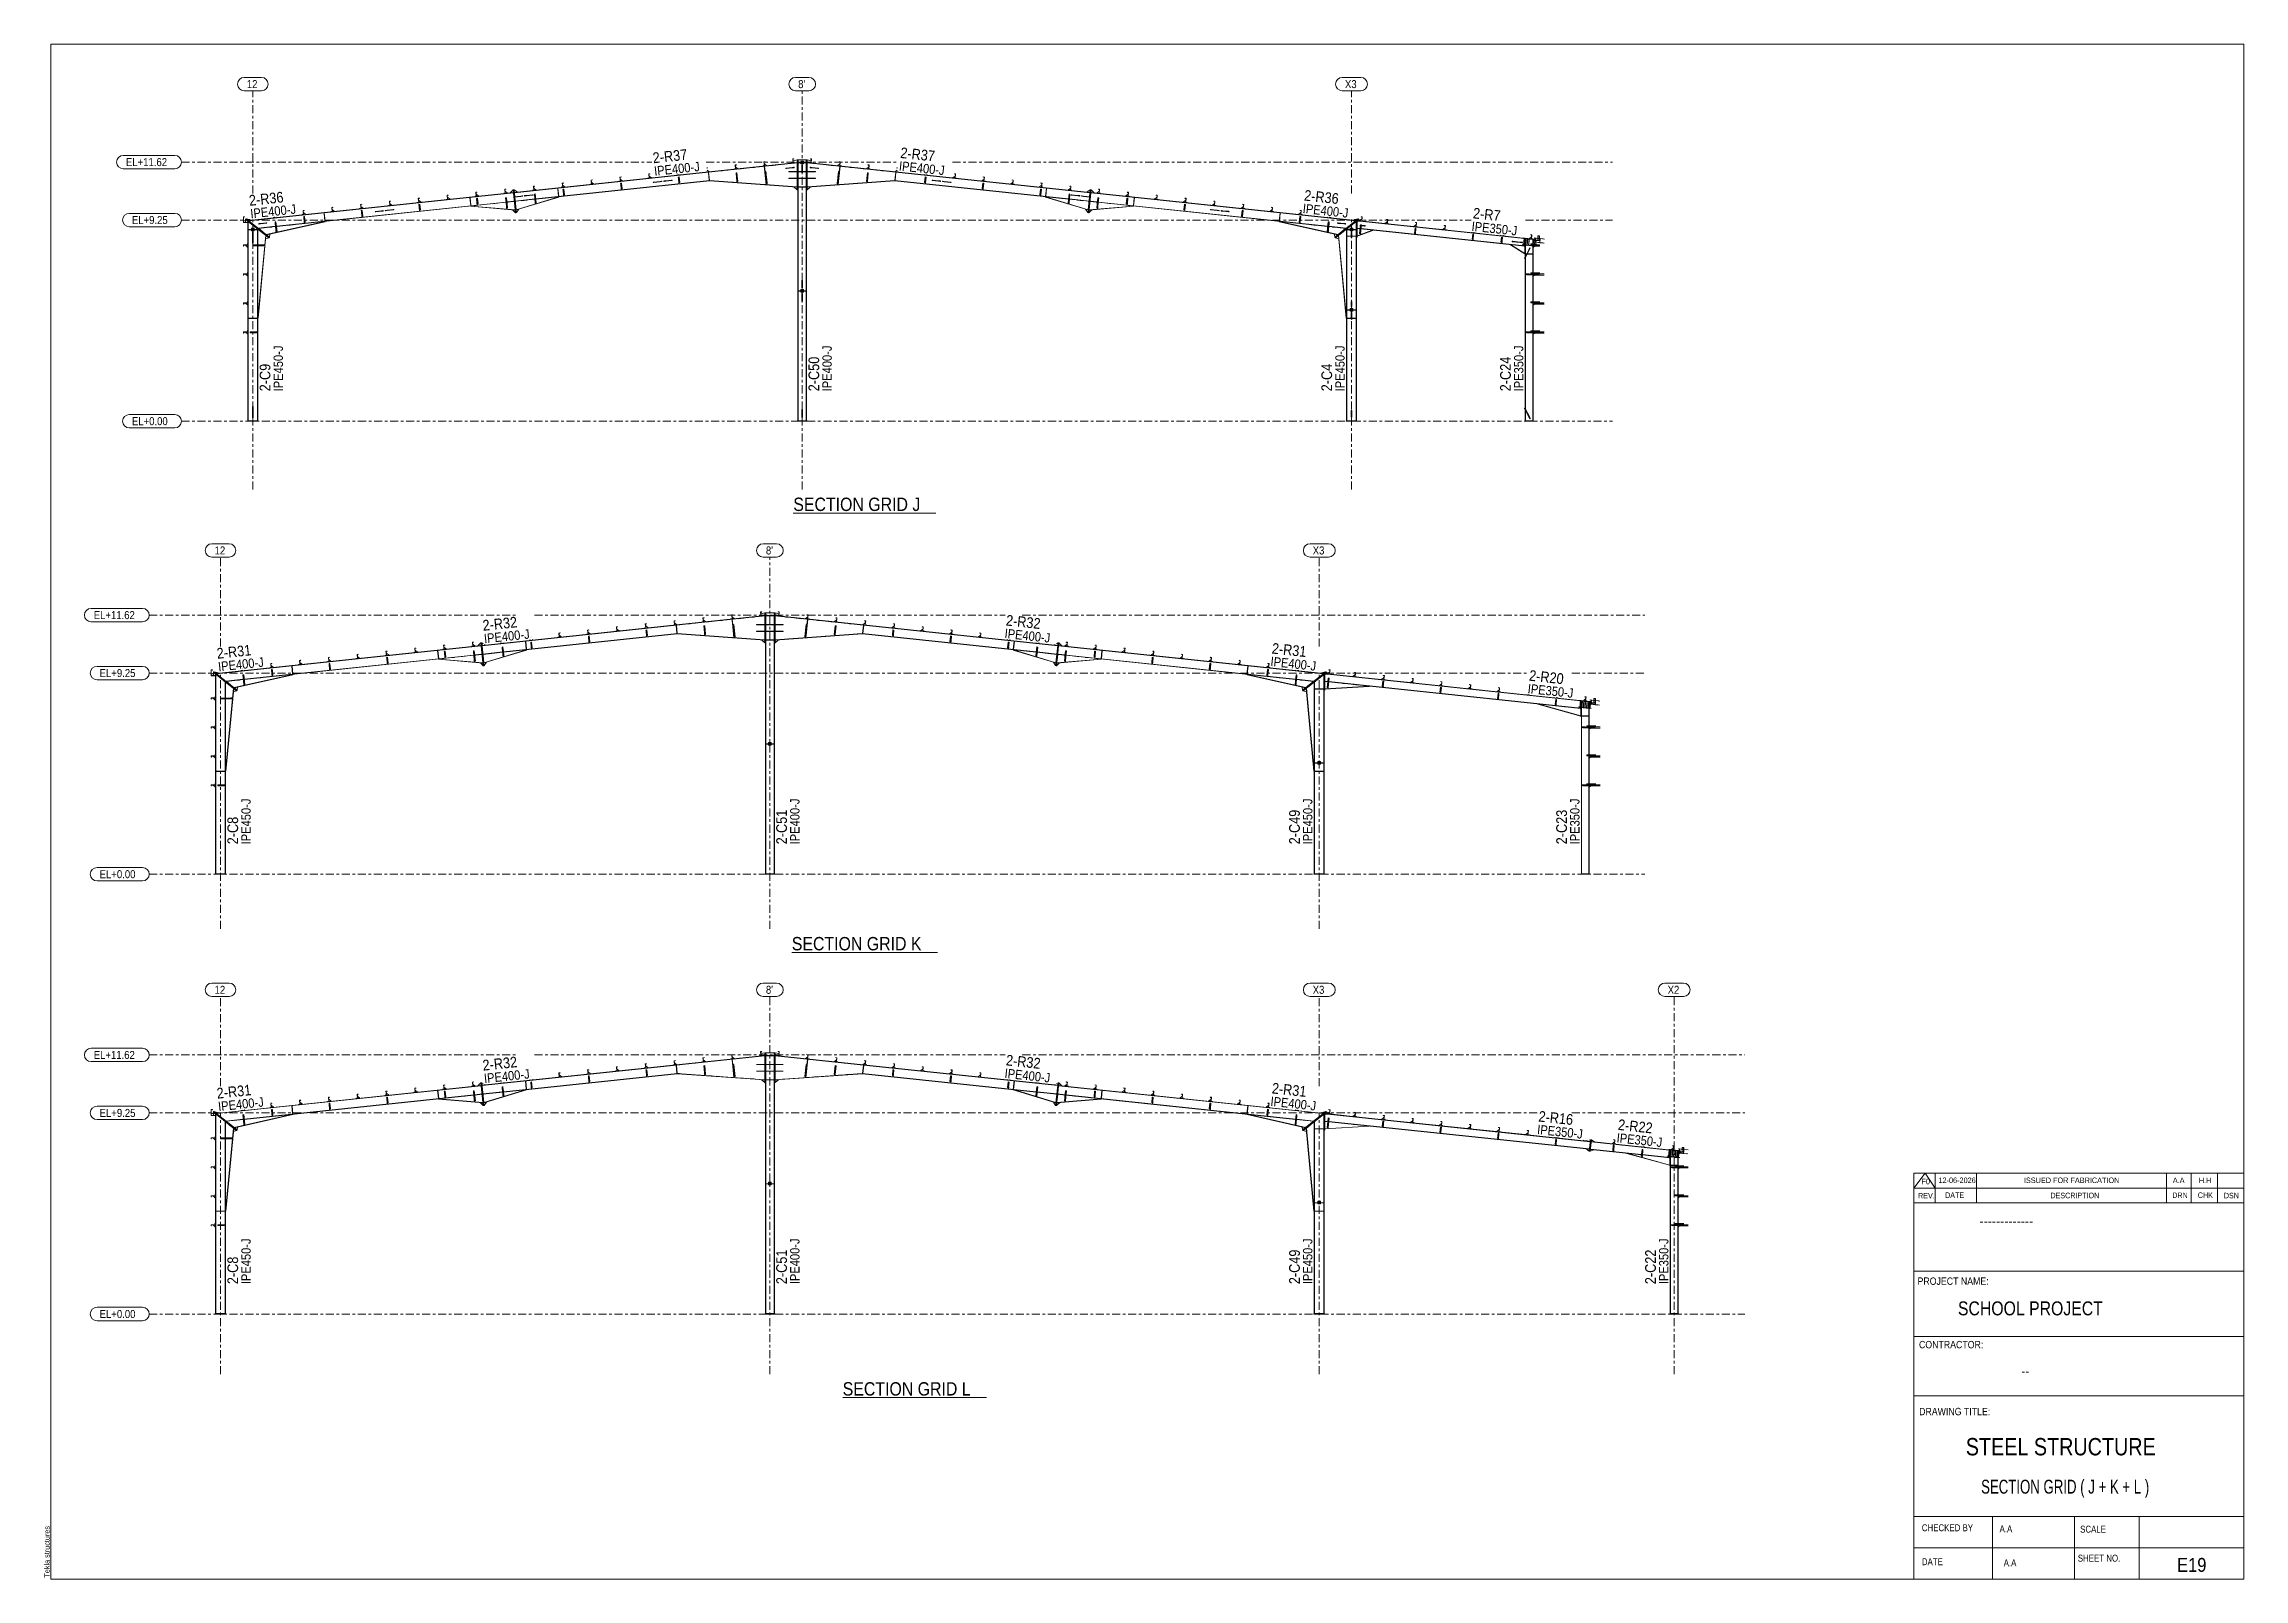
# Model space of a CAD drawing. Header units: millimetres. Extents: x -49 to 773, y -82 to 492.
import ezdxf

# ---------------------------------------------------------------- set-up
doc = ezdxf.new("R2010")
doc.units = ezdxf.units.MM
for name, pattern in [('XKITLINE00', [0]), ('XKITLINE02', [4, 2, -2]), ('XKITLINE03', [6, 3, -1, 1, -1])]:
    doc.linetypes.add(name, pattern=pattern)
for name, color, linetype, lineweight in [('DrawingSheet', 5, 'Continuous', 0), ('OtherObjectType', 7, 'Continuous', 0), ('Part', 2, 'Continuous', 0), ('PartMark', 7, 'Continuous', 0), ('S-grid', 1, 'Continuous', 0)]:
    doc.layers.add(name, color=color, linetype=linetype, lineweight=lineweight)
doc.styles.add('@ARIAL_UNICODE_MS_BOLD', font='ARIAL.TTF')
doc.styles.add('ARIAL', font='ARIAL.TTF')
doc.styles.add('ARIAL_NARROW', font='ARIALN.TTF')
doc.styles.add('COMIC_SANS_MS_BOLD', font='COMICBD.TTF')
doc.styles.add('SWIS721_EX_BT', font='ARIAL.TTF')
doc.styles.add('SWISSE', font='ARIAL.TTF')

# ---------------------------------------------------------------- blocks, each defined once
blk = doc.blocks.new('*A1')
at = {"layer": 'Part'}
blk.add_hatch(color=3, dxfattribs=at).paths.add_polyline_path([(549.02, 79.16), (549.03, 79.27), (549.04, 79.26), (549.03, 79.14), (548.61, 79.18), (548.77, 80.68), (548.39, 80.72), (548.38, 80.61), (548.36, 80.61), (548.37, 80.73), (548.79, 80.69), (548.63, 79.2)], flags=17)
blk = doc.blocks.new('*A2')
at = {"layer": 'Part'}
blk.add_hatch(color=3, dxfattribs=at).paths.add_polyline_path([(559.69, 50.02), (559.69, 50.04), (560.04, 50.04), (560.04, 49.71), (560.02, 49.71), (560.02, 50.02)], flags=17)
blk = doc.blocks.new('*A3')
at = {"layer": 'Part'}
blk.add_hatch(color=3, dxfattribs=at).paths.add_polyline_path([(548.17, 78.18), (548.18, 78.2), (548.51, 78.17), (548.46, 77.72), (548.44, 77.72), (548.49, 78.15)], flags=17)
blk = doc.blocks.new('*A4')
at = {"layer": 'Part'}
blk.add_hatch(color=3, dxfattribs=at).paths.add_polyline_path([(537.44, 79.73), (537.45, 79.75), (537.78, 79.71), (537.73, 79.31), (537.72, 79.31), (537.76, 79.7)], flags=17)
blk = doc.blocks.new('*A5')
at = {"layer": 'Part'}
blk.add_hatch(color=3, dxfattribs=at).paths.add_polyline_path([(559.69, 71.69), (559.69, 71.71), (560.04, 71.71), (560.04, 71.37), (560.02, 71.37), (560.02, 71.69)], flags=17)
blk = doc.blocks.new('*A6')
at = {"layer": 'Part'}
blk.add_hatch(color=3, dxfattribs=at).paths.add_polyline_path([(235.61, 109.94), (235.62, 109.97), (235.95, 109.94), (235.88, 109.29), (235.86, 109.29), (235.93, 109.91)], flags=17)
blk = doc.blocks.new('*A7')
at = {"layer": 'Part'}
blk.add_hatch(color=3, dxfattribs=at).paths.add_polyline_path([(246.46, 109.54), (246.47, 109.57), (246.8, 109.53), (246.74, 109.01), (246.73, 109.01), (246.78, 109.51)], flags=17)
blk = doc.blocks.new('*A8')
at = {"layer": 'Part'}
blk.add_hatch(color=3, dxfattribs=at).paths.add_polyline_path([(268.09, 107.98), (268.09, 108), (268.42, 107.97), (268.38, 107.55), (268.36, 107.55), (268.4, 107.95)], flags=17)
blk = doc.blocks.new('*A9')
at = {"layer": 'Part'}
blk.add_hatch(color=3, dxfattribs=at).paths.add_polyline_path([(35.69, 93.19), (36.02, 93.23), (36.02, 93.21), (35.71, 93.18), (35.75, 92.78), (35.73, 92.77)], flags=17)
blk = doc.blocks.new('*A10')
at = {"layer": 'Part'}
blk.add_hatch(color=3, dxfattribs=at).paths.add_polyline_path([(57.24, 95.47), (57.57, 95.5), (57.57, 95.48), (57.26, 95.45), (57.3, 95.05), (57.28, 95.05)], flags=17)
blk = doc.blocks.new('*A11')
at = {"layer": 'Part'}
blk.add_hatch(color=3, dxfattribs=at).paths.add_polyline_path([(78.78, 97.74), (79.12, 97.78), (79.12, 97.75), (78.8, 97.72), (78.84, 97.32), (78.83, 97.32)], flags=17)
blk = doc.blocks.new('*A12')
at = {"layer": 'Part'}
blk.add_hatch(color=3, dxfattribs=at).paths.add_polyline_path([(100.33, 100.01), (100.66, 100.05), (100.66, 100.03), (100.35, 99.99), (100.39, 99.59), (100.38, 99.59)], flags=17)
blk = doc.blocks.new('*A13')
at = {"layer": 'Part'}
blk.add_hatch(color=3, dxfattribs=at).paths.add_polyline_path([(111.21, 100.13), (111.54, 100.17), (111.55, 100.14), (111.23, 100.11), (111.29, 99.57), (111.27, 99.56)], flags=17)
blk = doc.blocks.new('*A14')
at = {"layer": 'Part'}
blk.add_hatch(color=3, dxfattribs=at).paths.add_polyline_path([(14.58, 50.44), (14.58, 50.46), (14.71, 50.46), (14.71, 50.04), (13.21, 50.04), (13.21, 49.65), (13.32, 49.65), (13.32, 49.64), (13.19, 49.64), (13.19, 50.06), (14.69, 50.06), (14.69, 50.44)], flags=17)
blk = doc.blocks.new('*A15')
at = {"layer": 'Part'}
blk.add_hatch(color=3, dxfattribs=at).paths.add_polyline_path([(14.58, 50.44), (14.58, 50.46), (14.71, 50.46), (14.71, 50.04), (13.21, 50.04), (13.21, 49.65), (13.32, 49.65), (13.32, 49.64), (13.19, 49.64), (13.19, 50.06), (14.69, 50.06), (14.69, 50.44)], flags=17)
blk = doc.blocks.new('*A16')
at = {"layer": 'Part'}
blk.add_hatch(color=3, dxfattribs=at).paths.add_polyline_path([(15.63, 49.71), (15.63, 50.04), (16.08, 50.04), (16.08, 50.02), (15.66, 50.02), (15.66, 49.71)], flags=17)
blk = doc.blocks.new('*A17')
at = {"layer": 'Part'}
blk.add_hatch(color=3, dxfattribs=at).paths.add_polyline_path([(14.58, 72.11), (14.58, 72.12), (14.71, 72.12), (14.71, 71.71), (13.21, 71.71), (13.21, 71.32), (13.32, 71.32), (13.32, 71.31), (13.19, 71.31), (13.19, 71.72), (14.69, 71.72), (14.69, 72.11)], flags=17)
blk = doc.blocks.new('*A18')
at = {"layer": 'Part'}
blk.add_hatch(color=3, dxfattribs=at).paths.add_polyline_path([(14.58, 61.28), (14.58, 61.29), (14.71, 61.29), (14.71, 60.87), (13.21, 60.87), (13.21, 60.49), (13.32, 60.49), (13.32, 60.47), (13.19, 60.47), (13.19, 60.89), (14.69, 60.89), (14.69, 61.28)], flags=17)
blk = doc.blocks.new('*A19')
at = {"layer": 'Part'}
blk.add_hatch(color=3, dxfattribs=at).paths.add_polyline_path([(14.58, 82.94), (14.58, 82.96), (14.71, 82.96), (14.71, 82.54), (13.21, 82.54), (13.21, 82.15), (13.32, 82.15), (13.32, 82.14), (13.19, 82.14), (13.19, 82.56), (14.69, 82.56), (14.69, 82.94)], flags=17)
blk = doc.blocks.new('*A20')
at = {"layer": 'Part'}
blk.add_hatch(color=3, dxfattribs=at).paths.add_polyline_path([(14.58, 72.11), (14.58, 72.12), (14.71, 72.12), (14.71, 71.71), (13.21, 71.71), (13.21, 71.32), (13.32, 71.32), (13.32, 71.31), (13.19, 71.31), (13.19, 71.72), (14.69, 71.72), (14.69, 72.11)], flags=17)
blk = doc.blocks.new('*A21')
at = {"layer": 'Part'}
blk.add_hatch(color=3, dxfattribs=at).paths.add_polyline_path([(14.58, 61.28), (14.58, 61.29), (14.71, 61.29), (14.71, 60.87), (13.21, 60.87), (13.21, 60.49), (13.32, 60.49), (13.32, 60.47), (13.19, 60.47), (13.19, 60.89), (14.69, 60.89), (14.69, 61.28)], flags=17)
blk = doc.blocks.new('*A22')
at = {"layer": 'Part'}
blk.add_hatch(color=3, dxfattribs=at).paths.add_polyline_path([(13.19, 91.6), (13.19, 93.12), (13.61, 93.12), (13.61, 92.99), (13.59, 92.99), (13.59, 93.1), (13.21, 93.1), (13.21, 91.62), (13.59, 91.62), (13.59, 91.73), (13.61, 91.73), (13.61, 91.6)], flags=17)
blk = doc.blocks.new('*A23')
at = {"layer": 'Part'}
blk.add_hatch(color=3, dxfattribs=at).paths.add_polyline_path([(24.66, 94.33), (25.08, 94.37), (25.09, 94.25), (25.07, 94.24), (25.06, 94.35), (24.68, 94.31), (24.84, 92.82), (24.42, 92.78), (24.41, 92.9), (24.42, 92.9), (24.43, 92.79), (24.82, 92.83)], flags=17)
blk = doc.blocks.new('*A24')
at = {"layer": 'Part'}
blk.add_hatch(color=3, dxfattribs=at).paths.add_polyline_path([(35.43, 95.46), (35.85, 95.51), (35.86, 95.38), (35.85, 95.38), (35.84, 95.49), (35.45, 95.45), (35.61, 93.96), (35.19, 93.91), (35.18, 94.04), (35.2, 94.04), (35.21, 93.93), (35.59, 93.97)], flags=17)
blk = doc.blocks.new('*A25')
at = {"layer": 'Part'}
blk.add_hatch(color=3, dxfattribs=at).paths.add_polyline_path([(24.66, 94.33), (25.08, 94.37), (25.09, 94.25), (25.07, 94.24), (25.06, 94.35), (24.68, 94.31), (24.84, 92.82), (24.42, 92.78), (24.41, 92.9), (24.42, 92.9), (24.43, 92.79), (24.82, 92.83)], flags=17)
blk = doc.blocks.new('*A26')
at = {"layer": 'Part'}
blk.add_hatch(color=3, dxfattribs=at).paths.add_polyline_path([(35.43, 95.46), (35.85, 95.51), (35.86, 95.38), (35.85, 95.38), (35.84, 95.49), (35.45, 95.45), (35.61, 93.96), (35.19, 93.91), (35.18, 94.04), (35.2, 94.04), (35.21, 93.93), (35.59, 93.97)], flags=17)
blk = doc.blocks.new('*A27')
at = {"layer": 'Part'}
blk.add_hatch(color=3, dxfattribs=at).paths.add_polyline_path([(16.67, 82.21), (16.67, 82.54), (17.28, 82.54), (17.28, 82.52), (16.71, 82.52), (16.71, 82.21)], flags=17)
blk = doc.blocks.new('*A28')
at = {"layer": 'Part'}
blk.add_hatch(color=3, dxfattribs=at).paths.add_polyline_path([(25.01, 91.18), (25.34, 91.22), (25.34, 91.19), (25.03, 91.16), (25.08, 90.64), (25.07, 90.64)], flags=17)
blk = doc.blocks.new('*A29')
at = {"layer": 'Part'}
blk.add_hatch(color=3, dxfattribs=at).paths.add_polyline_path([(14.58, 82.94), (14.58, 82.96), (14.71, 82.96), (14.71, 82.54), (13.21, 82.54), (13.21, 82.15), (13.32, 82.15), (13.32, 82.14), (13.19, 82.14), (13.19, 82.56), (14.69, 82.56), (14.69, 82.94)], flags=17)
blk = doc.blocks.new('*A30')
at = {"layer": 'Part'}
blk.add_hatch(color=3, dxfattribs=at).paths.add_polyline_path([(46.21, 96.6), (46.62, 96.64), (46.64, 96.52), (46.62, 96.52), (46.61, 96.63), (46.23, 96.59), (46.38, 95.09), (45.97, 95.05), (45.96, 95.17), (45.97, 95.18), (45.98, 95.07), (46.37, 95.11)], flags=17)
blk = doc.blocks.new('*A31')
at = {"layer": 'Part'}
blk.add_hatch(color=3, dxfattribs=at).paths.add_polyline_path([(56.98, 97.74), (57.4, 97.78), (57.41, 97.66), (57.39, 97.65), (57.38, 97.76), (57, 97.72), (57.16, 96.23), (56.74, 96.19), (56.73, 96.31), (56.74, 96.31), (56.76, 96.2), (57.14, 96.24)], flags=17)
blk = doc.blocks.new('*A32')
at = {"layer": 'Part'}
blk.add_hatch(color=3, dxfattribs=at).paths.add_polyline_path([(67.76, 98.87), (68.17, 98.92), (68.18, 98.79), (68.17, 98.79), (68.16, 98.9), (67.77, 98.86), (67.93, 97.37), (67.52, 97.32), (67.5, 97.45), (67.52, 97.45), (67.53, 97.34), (67.91, 97.38)], flags=17)
blk = doc.blocks.new('*A33')
at = {"layer": 'Part'}
blk.add_hatch(color=3, dxfattribs=at).paths.add_polyline_path([(78.53, 100.01), (78.94, 100.05), (78.96, 99.93), (78.94, 99.93), (78.93, 100.04), (78.55, 100), (78.7, 98.5), (78.29, 98.46), (78.28, 98.58), (78.29, 98.58), (78.3, 98.47), (78.69, 98.52)], flags=17)
blk = doc.blocks.new('*A34')
at = {"layer": 'Part'}
blk.add_hatch(color=3, dxfattribs=at).paths.add_polyline_path([(89.3, 101.15), (89.72, 101.19), (89.73, 101.06), (89.72, 101.06), (89.7, 101.17), (89.32, 101.13), (89.48, 99.64), (89.06, 99.59), (89.05, 99.72), (89.06, 99.72), (89.08, 99.61), (89.46, 99.65)], flags=17)
blk = doc.blocks.new('*A35')
at = {"layer": 'Part'}
blk.add_hatch(color=3, dxfattribs=at).paths.add_polyline_path([(100.08, 102.28), (100.49, 102.33), (100.5, 102.2), (100.49, 102.2), (100.48, 102.31), (100.09, 102.27), (100.25, 100.77), (99.84, 100.73), (99.82, 100.86), (99.84, 100.86), (99.85, 100.75), (100.23, 100.79)], flags=17)
blk = doc.blocks.new('*A36')
at = {"layer": 'Part'}
blk.add_hatch(color=3, dxfattribs=at).paths.add_polyline_path([(110.85, 103.42), (111.26, 103.46), (111.28, 103.34), (111.26, 103.34), (111.25, 103.45), (110.87, 103.4), (111.02, 101.91), (110.61, 101.87), (110.6, 101.99), (110.61, 101.99), (110.62, 101.88), (111.01, 101.92)], flags=17)
blk = doc.blocks.new('*A37')
at = {"layer": 'Part'}
blk.add_hatch(color=3, dxfattribs=at).paths.add_polyline_path([(46.21, 96.6), (46.62, 96.64), (46.64, 96.52), (46.62, 96.52), (46.61, 96.63), (46.23, 96.59), (46.38, 95.09), (45.97, 95.05), (45.96, 95.17), (45.97, 95.18), (45.98, 95.07), (46.37, 95.11)], flags=17)
blk = doc.blocks.new('*A38')
at = {"layer": 'Part'}
blk.add_hatch(color=3, dxfattribs=at).paths.add_polyline_path([(56.98, 97.74), (57.4, 97.78), (57.41, 97.66), (57.39, 97.65), (57.38, 97.76), (57, 97.72), (57.16, 96.23), (56.74, 96.19), (56.73, 96.31), (56.74, 96.31), (56.76, 96.2), (57.14, 96.24)], flags=17)
blk = doc.blocks.new('*A39')
at = {"layer": 'Part'}
blk.add_hatch(color=3, dxfattribs=at).paths.add_polyline_path([(67.76, 98.87), (68.17, 98.92), (68.18, 98.79), (68.17, 98.79), (68.16, 98.9), (67.77, 98.86), (67.93, 97.37), (67.52, 97.32), (67.5, 97.45), (67.52, 97.45), (67.53, 97.34), (67.91, 97.38)], flags=17)
blk = doc.blocks.new('*A40')
at = {"layer": 'Part'}
blk.add_hatch(color=3, dxfattribs=at).paths.add_polyline_path([(78.53, 100.01), (78.94, 100.05), (78.96, 99.93), (78.94, 99.93), (78.93, 100.04), (78.55, 100), (78.7, 98.5), (78.29, 98.46), (78.28, 98.58), (78.29, 98.58), (78.3, 98.47), (78.69, 98.52)], flags=17)
blk = doc.blocks.new('*A41')
at = {"layer": 'Part'}
blk.add_hatch(color=3, dxfattribs=at).paths.add_polyline_path([(89.3, 101.15), (89.72, 101.19), (89.73, 101.06), (89.72, 101.06), (89.7, 101.17), (89.32, 101.13), (89.48, 99.64), (89.06, 99.59), (89.05, 99.72), (89.06, 99.72), (89.08, 99.61), (89.46, 99.65)], flags=17)
blk = doc.blocks.new('*A42')
at = {"layer": 'Part'}
blk.add_hatch(color=3, dxfattribs=at).paths.add_polyline_path([(100.08, 102.28), (100.49, 102.33), (100.5, 102.2), (100.49, 102.2), (100.48, 102.31), (100.09, 102.27), (100.25, 100.77), (99.84, 100.73), (99.82, 100.86), (99.84, 100.86), (99.85, 100.75), (100.23, 100.79)], flags=17)
blk = doc.blocks.new('*A43')
at = {"layer": 'Part'}
blk.add_hatch(color=3, dxfattribs=at).paths.add_polyline_path([(110.85, 103.42), (111.26, 103.46), (111.28, 103.34), (111.26, 103.34), (111.25, 103.45), (110.87, 103.4), (111.02, 101.91), (110.61, 101.87), (110.6, 101.99), (110.61, 101.99), (110.62, 101.88), (111.01, 101.92)], flags=17)
blk = doc.blocks.new('*A44')
at = {"layer": 'Part'}
h = blk.add_hatch(color=3, dxfattribs=at)
h.paths.add_polyline_path([(221.67, 65), (221.67, 65.83), (222.5, 65.83), (222.5, 65)], flags=17)
h.paths.add_polyline_path([(221.7, 65.8), (221.7, 65.03), (222.47, 65.03), (222.47, 65.8)])
blk = doc.blocks.new('*A45')
at = {"layer": 'Part'}
blk.add_hatch(color=3, dxfattribs=at).paths.add_polyline_path([(154.2, 105.69), (154.53, 105.73), (154.53, 105.71), (154.22, 105.68), (154.26, 105.28), (154.24, 105.27)], flags=17)
blk = doc.blocks.new('*A46')
at = {"layer": 'Part'}
blk.add_hatch(color=3, dxfattribs=at).paths.add_polyline_path([(175.75, 107.97), (176.08, 108), (176.08, 107.98), (175.76, 107.95), (175.81, 107.55), (175.79, 107.55)], flags=17)
blk = doc.blocks.new('*A47')
at = {"layer": 'Part'}
blk.add_hatch(color=3, dxfattribs=at).paths.add_polyline_path([(208.22, 109.94), (208.55, 109.97), (208.55, 109.94), (208.24, 109.91), (208.3, 109.29), (208.29, 109.29)], flags=17)
blk = doc.blocks.new('*A48')
at = {"layer": 'Part'}
blk.add_hatch(color=3, dxfattribs=at).paths.add_polyline_path([(197.37, 109.53), (197.7, 109.57), (197.7, 109.54), (197.39, 109.51), (197.44, 109.01), (197.42, 109.01)], flags=17)
blk = doc.blocks.new('*A49')
at = {"layer": 'Part'}
blk.add_hatch(color=3, dxfattribs=at).paths.add_polyline_path([(121.62, 104.55), (122.04, 104.6), (122.05, 104.47), (122.04, 104.47), (122.02, 104.58), (121.64, 104.54), (121.8, 103.05), (121.38, 103), (121.37, 103.13), (121.38, 103.13), (121.4, 103.02), (121.78, 103.06)], flags=17)
blk = doc.blocks.new('*A50')
at = {"layer": 'Part'}
blk.add_hatch(color=3, dxfattribs=at).paths.add_polyline_path([(132.4, 105.69), (132.81, 105.73), (132.82, 105.61), (132.81, 105.61), (132.8, 105.72), (132.41, 105.68), (132.57, 104.18), (132.16, 104.14), (132.14, 104.26), (132.16, 104.27), (132.17, 104.16), (132.55, 104.2)], flags=17)
blk = doc.blocks.new('*A51')
at = {"layer": 'Part'}
blk.add_hatch(color=3, dxfattribs=at).paths.add_polyline_path([(143.17, 106.83), (143.59, 106.87), (143.6, 106.75), (143.58, 106.74), (143.57, 106.85), (143.19, 106.81), (143.34, 105.32), (142.93, 105.28), (142.92, 105.4), (142.93, 105.4), (142.94, 105.29), (143.33, 105.33)], flags=17)
blk = doc.blocks.new('*A52')
at = {"layer": 'Part'}
blk.add_hatch(color=3, dxfattribs=at).paths.add_polyline_path([(121.62, 104.55), (122.04, 104.6), (122.05, 104.47), (122.04, 104.47), (122.02, 104.58), (121.64, 104.54), (121.8, 103.05), (121.38, 103), (121.37, 103.13), (121.38, 103.13), (121.4, 103.02), (121.78, 103.06)], flags=17)
blk = doc.blocks.new('*A53')
at = {"layer": 'Part'}
blk.add_hatch(color=3, dxfattribs=at).paths.add_polyline_path([(132.4, 105.69), (132.81, 105.73), (132.82, 105.61), (132.81, 105.61), (132.8, 105.72), (132.41, 105.68), (132.57, 104.18), (132.16, 104.14), (132.14, 104.26), (132.16, 104.27), (132.17, 104.16), (132.55, 104.2)], flags=17)
blk = doc.blocks.new('*A54')
at = {"layer": 'Part'}
blk.add_hatch(color=3, dxfattribs=at).paths.add_polyline_path([(143.17, 106.83), (143.59, 106.87), (143.6, 106.75), (143.58, 106.74), (143.57, 106.85), (143.19, 106.81), (143.34, 105.32), (142.93, 105.28), (142.92, 105.4), (142.93, 105.4), (142.94, 105.29), (143.33, 105.33)], flags=17)
blk = doc.blocks.new('*A55')
at = {"layer": 'Part'}
blk.add_hatch(color=3, dxfattribs=at).paths.add_polyline_path([(121.95, 101.58), (122.28, 101.62), (122.29, 101.59), (121.97, 101.56), (122.02, 101.07), (122.01, 101.06)], flags=17)
blk = doc.blocks.new('*A56')
at = {"layer": 'Part'}
blk.add_hatch(color=3, dxfattribs=at).paths.add_polyline_path([(132.65, 103.42), (132.98, 103.46), (132.99, 103.44), (132.67, 103.4), (132.71, 103), (132.7, 103)], flags=17)
blk = doc.blocks.new('*A57')
at = {"layer": 'Part'}
blk.add_hatch(color=3, dxfattribs=at).paths.add_polyline_path([(153.94, 107.96), (154.36, 108.01), (154.37, 107.88), (154.36, 107.88), (154.35, 107.99), (153.96, 107.95), (154.12, 106.46), (153.7, 106.41), (153.69, 106.54), (153.71, 106.54), (153.72, 106.43), (154.1, 106.47)], flags=17)
blk = doc.blocks.new('*A58')
at = {"layer": 'Part'}
blk.add_hatch(color=3, dxfattribs=at).paths.add_polyline_path([(164.72, 109.1), (165.13, 109.14), (165.15, 109.02), (165.13, 109.02), (165.12, 109.13), (164.73, 109.09), (164.89, 107.59), (164.48, 107.55), (164.46, 107.67), (164.48, 107.68), (164.49, 107.57), (164.88, 107.61)], flags=17)
blk = doc.blocks.new('*A59')
at = {"layer": 'Part'}
blk.add_hatch(color=3, dxfattribs=at).paths.add_polyline_path([(175.49, 110.24), (175.91, 110.28), (175.92, 110.16), (175.9, 110.15), (175.89, 110.26), (175.51, 110.22), (175.67, 108.73), (175.25, 108.69), (175.24, 108.81), (175.25, 108.81), (175.26, 108.7), (175.65, 108.74)], flags=17)
blk = doc.blocks.new('*A60')
at = {"layer": 'Part'}
blk.add_hatch(color=3, dxfattribs=at).paths.add_polyline_path([(186.26, 111.37), (186.68, 111.42), (186.69, 111.29), (186.68, 111.29), (186.67, 111.4), (186.28, 111.36), (186.44, 109.87), (186.02, 109.82), (186.01, 109.95), (186.03, 109.95), (186.04, 109.84), (186.42, 109.88)], flags=17)
blk = doc.blocks.new('*A61')
at = {"layer": 'Part'}
blk.add_hatch(color=3, dxfattribs=at).paths.add_polyline_path([(197.04, 112.51), (197.45, 112.55), (197.47, 112.43), (197.45, 112.43), (197.44, 112.54), (197.05, 112.5), (197.21, 111), (196.8, 110.96), (196.79, 111.08), (196.8, 111.08), (196.81, 110.97), (197.2, 111.02)], flags=17)
blk = doc.blocks.new('*A62')
at = {"layer": 'Part'}
blk.add_hatch(color=3, dxfattribs=at).paths.add_polyline_path([(153.94, 107.96), (154.36, 108.01), (154.37, 107.88), (154.36, 107.88), (154.35, 107.99), (153.96, 107.95), (154.12, 106.46), (153.7, 106.41), (153.69, 106.54), (153.71, 106.54), (153.72, 106.43), (154.1, 106.47)], flags=17)
blk = doc.blocks.new('*A63')
at = {"layer": 'Part'}
blk.add_hatch(color=3, dxfattribs=at).paths.add_polyline_path([(164.72, 109.1), (165.13, 109.14), (165.15, 109.02), (165.13, 109.02), (165.12, 109.13), (164.73, 109.09), (164.89, 107.59), (164.48, 107.55), (164.46, 107.67), (164.48, 107.68), (164.49, 107.57), (164.88, 107.61)], flags=17)
blk = doc.blocks.new('*A64')
at = {"layer": 'Part'}
blk.add_hatch(color=3, dxfattribs=at).paths.add_polyline_path([(175.49, 110.24), (175.91, 110.28), (175.92, 110.16), (175.9, 110.15), (175.89, 110.26), (175.51, 110.22), (175.67, 108.73), (175.25, 108.69), (175.24, 108.81), (175.25, 108.81), (175.26, 108.7), (175.65, 108.74)], flags=17)
blk = doc.blocks.new('*A65')
at = {"layer": 'Part'}
blk.add_hatch(color=3, dxfattribs=at).paths.add_polyline_path([(186.26, 111.37), (186.68, 111.42), (186.69, 111.29), (186.68, 111.29), (186.67, 111.4), (186.28, 111.36), (186.44, 109.87), (186.02, 109.82), (186.01, 109.95), (186.03, 109.95), (186.04, 109.84), (186.42, 109.88)], flags=17)
blk = doc.blocks.new('*A66')
at = {"layer": 'Part'}
blk.add_hatch(color=3, dxfattribs=at).paths.add_polyline_path([(197.04, 112.51), (197.45, 112.55), (197.47, 112.43), (197.45, 112.43), (197.44, 112.54), (197.05, 112.5), (197.21, 111), (196.8, 110.96), (196.79, 111.08), (196.8, 111.08), (196.81, 110.97), (197.2, 111.02)], flags=17)
blk = doc.blocks.new('*A67')
at = {"layer": 'Part'}
blk.add_hatch(color=3, dxfattribs=at).paths.add_polyline_path([(225.81, 113.25), (225.82, 113.36), (225.83, 113.36), (225.82, 113.23), (225.41, 113.27), (225.56, 114.77), (225.18, 114.81), (225.17, 114.7), (225.15, 114.7), (225.17, 114.83), (225.58, 114.78), (225.42, 113.29)], flags=17)
blk = doc.blocks.new('*A68')
at = {"layer": 'Part'}
blk.add_hatch(color=3, dxfattribs=at).paths.add_polyline_path([(268.9, 108.7), (268.91, 108.81), (268.93, 108.81), (268.92, 108.69), (268.5, 108.73), (268.66, 110.22), (268.27, 110.26), (268.26, 110.15), (268.25, 110.16), (268.26, 110.28), (268.68, 110.24), (268.52, 108.74)], flags=17)
blk = doc.blocks.new('*A69')
at = {"layer": 'Part'}
blk.add_hatch(color=3, dxfattribs=at).paths.add_polyline_path([(258.13, 109.84), (258.14, 109.95), (258.16, 109.95), (258.14, 109.82), (257.73, 109.87), (257.89, 111.36), (257.5, 111.4), (257.49, 111.29), (257.47, 111.29), (257.49, 111.42), (257.9, 111.37), (257.74, 109.88)], flags=17)
blk = doc.blocks.new('*A70')
at = {"layer": 'Part'}
blk.add_hatch(color=3, dxfattribs=at).paths.add_polyline_path([(247.36, 110.97), (247.37, 111.08), (247.38, 111.08), (247.37, 110.96), (246.95, 111), (247.11, 112.5), (246.73, 112.54), (246.72, 112.43), (246.7, 112.43), (246.71, 112.55), (247.13, 112.51), (246.97, 111.02)], flags=17)
blk = doc.blocks.new('*A71')
at = {"layer": 'Part'}
blk.add_hatch(color=3, dxfattribs=at).paths.add_polyline_path([(236.58, 112.11), (236.59, 112.22), (236.61, 112.22), (236.59, 112.09), (236.18, 112.14), (236.34, 113.63), (235.95, 113.67), (235.94, 113.56), (235.93, 113.56), (235.94, 113.69), (236.35, 113.65), (236.2, 112.15)], flags=17)
blk = doc.blocks.new('*A72')
at = {"layer": 'Part'}
blk.add_hatch(color=3, dxfattribs=at).paths.add_polyline_path([(218.59, 114.78), (219, 114.83), (219.01, 114.7), (219, 114.7), (218.99, 114.81), (218.6, 114.77), (218.76, 113.27), (218.35, 113.23), (218.33, 113.36), (218.35, 113.36), (218.36, 113.25), (218.74, 113.29)], flags=17)
blk = doc.blocks.new('*A73')
at = {"layer": 'Part'}
blk.add_hatch(color=3, dxfattribs=at).paths.add_polyline_path([(207.81, 113.65), (208.23, 113.69), (208.24, 113.56), (208.22, 113.56), (208.21, 113.67), (207.83, 113.63), (207.99, 112.14), (207.57, 112.09), (207.56, 112.22), (207.57, 112.22), (207.59, 112.11), (207.97, 112.15)], flags=17)
blk = doc.blocks.new('*A74')
at = {"layer": 'Part'}
blk.add_hatch(color=3, dxfattribs=at).paths.add_polyline_path([(225.81, 113.25), (225.82, 113.36), (225.83, 113.36), (225.82, 113.23), (225.41, 113.27), (225.56, 114.77), (225.18, 114.81), (225.17, 114.7), (225.15, 114.7), (225.17, 114.83), (225.58, 114.78), (225.42, 113.29)], flags=17)
blk = doc.blocks.new('*A75')
at = {"layer": 'Part'}
blk.add_hatch(color=3, dxfattribs=at).paths.add_polyline_path([(268.9, 108.7), (268.91, 108.81), (268.93, 108.81), (268.92, 108.69), (268.5, 108.73), (268.66, 110.22), (268.27, 110.26), (268.26, 110.15), (268.25, 110.16), (268.26, 110.28), (268.68, 110.24), (268.52, 108.74)], flags=17)
blk = doc.blocks.new('*A76')
at = {"layer": 'Part'}
blk.add_hatch(color=3, dxfattribs=at).paths.add_polyline_path([(258.13, 109.84), (258.14, 109.95), (258.16, 109.95), (258.14, 109.82), (257.73, 109.87), (257.89, 111.36), (257.5, 111.4), (257.49, 111.29), (257.47, 111.29), (257.49, 111.42), (257.9, 111.37), (257.74, 109.88)], flags=17)
blk = doc.blocks.new('*A77')
at = {"layer": 'Part'}
blk.add_hatch(color=3, dxfattribs=at).paths.add_polyline_path([(247.36, 110.97), (247.37, 111.08), (247.38, 111.08), (247.37, 110.96), (246.95, 111), (247.11, 112.5), (246.73, 112.54), (246.72, 112.43), (246.7, 112.43), (246.71, 112.55), (247.13, 112.51), (246.97, 111.02)], flags=17)
blk = doc.blocks.new('*A78')
at = {"layer": 'Part'}
blk.add_hatch(color=3, dxfattribs=at).paths.add_polyline_path([(236.58, 112.11), (236.59, 112.22), (236.61, 112.22), (236.59, 112.09), (236.18, 112.14), (236.34, 113.63), (235.95, 113.67), (235.94, 113.56), (235.93, 113.56), (235.94, 113.69), (236.35, 113.65), (236.2, 112.15)], flags=17)
blk = doc.blocks.new('*A79')
at = {"layer": 'Part'}
blk.add_hatch(color=3, dxfattribs=at).paths.add_polyline_path([(218.59, 114.78), (219, 114.83), (219.01, 114.7), (219, 114.7), (218.99, 114.81), (218.6, 114.77), (218.76, 113.27), (218.35, 113.23), (218.33, 113.36), (218.35, 113.36), (218.36, 113.25), (218.74, 113.29)], flags=17)
blk = doc.blocks.new('*A80')
at = {"layer": 'Part'}
blk.add_hatch(color=3, dxfattribs=at).paths.add_polyline_path([(207.81, 113.65), (208.23, 113.69), (208.24, 113.56), (208.22, 113.56), (208.21, 113.67), (207.83, 113.63), (207.99, 112.14), (207.57, 112.09), (207.56, 112.22), (207.57, 112.22), (207.59, 112.11), (207.97, 112.15)], flags=17)
blk = doc.blocks.new('*A81')
at = {"layer": 'Part'}
blk.add_hatch(color=3, dxfattribs=at).paths.add_polyline_path([(494.35, 84.27), (494.35, 84.29), (494.68, 84.26), (494.64, 83.86), (494.62, 83.86), (494.66, 84.24)], flags=17)
blk = doc.blocks.new('*A82')
at = {"layer": 'Part'}
blk.add_hatch(color=3, dxfattribs=at).paths.add_polyline_path([(472.8, 86.55), (472.8, 86.57), (473.14, 86.53), (473.09, 86.13), (473.08, 86.13), (473.12, 86.51)], flags=17)
blk = doc.blocks.new('*A83')
at = {"layer": 'Part'}
blk.add_hatch(color=3, dxfattribs=at).paths.add_polyline_path([(560.53, 72.11), (560.53, 71.72), (562.24, 71.72), (562.24, 71.31), (562.1, 71.31), (562.1, 71.32), (562.23, 71.32), (562.23, 71.71), (560.51, 71.71), (560.51, 72.12), (560.65, 72.12), (560.65, 72.11)], flags=17)
blk = doc.blocks.new('*A84')
at = {"layer": 'Part'}
blk.add_hatch(color=3, dxfattribs=at).paths.add_polyline_path([(560.53, 61.28), (560.53, 60.89), (562.24, 60.89), (562.24, 60.47), (562.1, 60.47), (562.1, 60.49), (562.23, 60.49), (562.23, 60.87), (560.51, 60.87), (560.51, 61.29), (560.65, 61.29), (560.65, 61.28)], flags=17)
blk = doc.blocks.new('*A85')
at = {"layer": 'Part'}
blk.add_hatch(color=3, dxfattribs=at).paths.add_polyline_path([(560.53, 50.44), (560.53, 50.06), (562.24, 50.06), (562.24, 49.64), (562.1, 49.64), (562.1, 49.65), (562.23, 49.65), (562.23, 50.04), (560.51, 50.04), (560.51, 50.46), (560.65, 50.46), (560.65, 50.44)], flags=17)
blk = doc.blocks.new('*A86')
at = {"layer": 'Part'}
blk.add_hatch(color=3, dxfattribs=at).paths.add_polyline_path([(560.2, 77.98), (560.21, 78.09), (560.23, 78.08), (560.22, 77.96), (559.8, 78), (559.96, 79.5), (559.58, 79.54), (559.56, 79.43), (559.55, 79.43), (559.56, 79.55), (559.98, 79.51), (559.82, 78.02)], flags=17)
blk = doc.blocks.new('*A87')
at = {"layer": 'Part'}
blk.add_hatch(color=3, dxfattribs=at).paths.add_polyline_path([(549.02, 79.16), (549.03, 79.27), (549.04, 79.26), (549.03, 79.14), (548.61, 79.18), (548.77, 80.68), (548.39, 80.72), (548.38, 80.61), (548.36, 80.61), (548.37, 80.73), (548.79, 80.69), (548.63, 79.2)], flags=17)
blk = doc.blocks.new('*A88')
at = {"layer": 'Part'}
blk.add_hatch(color=3, dxfattribs=at).paths.add_polyline_path([(538.24, 80.29), (538.25, 80.4), (538.27, 80.4), (538.25, 80.28), (537.84, 80.32), (538, 81.81), (537.61, 81.85), (537.6, 81.74), (537.59, 81.75), (537.6, 81.87), (538.01, 81.83), (537.86, 80.33)], flags=17)
blk = doc.blocks.new('*A89')
at = {"layer": 'Part'}
blk.add_hatch(color=3, dxfattribs=at).paths.add_polyline_path([(561.76, 78.43), (561.76, 78.44), (562.23, 78.39), (562.07, 76.86), (561.6, 76.91), (561.6, 76.93), (562.05, 76.88), (562.21, 78.38)], flags=17)
blk = doc.blocks.new('*A90')
at = {"layer": 'Part'}
blk.add_hatch(color=3, dxfattribs=at).paths.add_polyline_path([(560.54, 72.11), (560.54, 71.72), (562.25, 71.72), (562.25, 71.31), (562.11, 71.31), (562.11, 71.32), (562.23, 71.32), (562.23, 71.71), (560.52, 71.71), (560.52, 72.12), (560.66, 72.12), (560.66, 72.11)], flags=17)
blk = doc.blocks.new('*A91')
at = {"layer": 'Part'}
blk.add_hatch(color=3, dxfattribs=at).paths.add_polyline_path([(560.54, 61.28), (560.54, 60.89), (562.25, 60.89), (562.25, 60.47), (562.11, 60.47), (562.11, 60.49), (562.23, 60.49), (562.23, 60.87), (560.52, 60.87), (560.52, 61.29), (560.66, 61.29), (560.66, 61.28)], flags=17)
blk = doc.blocks.new('*A92')
at = {"layer": 'Part'}
blk.add_hatch(color=3, dxfattribs=at).paths.add_polyline_path([(560.54, 50.44), (560.54, 50.06), (562.25, 50.06), (562.25, 49.64), (562.11, 49.64), (562.11, 49.65), (562.23, 49.65), (562.23, 50.04), (560.52, 50.04), (560.52, 50.46), (560.66, 50.46), (560.66, 50.44)], flags=17)
blk = doc.blocks.new('*A93')
at = {"layer": 'Part'}
blk.add_hatch(color=3, dxfattribs=at).paths.add_polyline_path([(557.88, 78.05), (557.89, 78.12), (559.31, 77.97), (559.3, 77.9), (558.62, 77.97), (558.37, 75.63), (559.05, 75.56), (559.05, 75.49), (557.63, 75.64), (557.63, 75.71), (558.31, 75.64), (558.56, 77.98)], flags=17)
blk = doc.blocks.new('*A94')
at = {"layer": 'Part'}
blk.add_hatch(color=3, dxfattribs=at).paths.add_polyline_path([(538.24, 80.29), (538.25, 80.4), (538.27, 80.4), (538.25, 80.28), (537.84, 80.32), (538, 81.81), (537.61, 81.85), (537.6, 81.74), (537.59, 81.75), (537.6, 81.87), (538.01, 81.83), (537.86, 80.33)], flags=17)
blk = doc.blocks.new('*A95')
at = {"layer": 'Part'}
blk.add_hatch(color=3, dxfattribs=at).paths.add_polyline_path([(419.73, 92.79), (419.74, 92.9), (419.76, 92.9), (419.75, 92.78), (419.33, 92.82), (419.49, 94.31), (419.1, 94.35), (419.09, 94.24), (419.08, 94.25), (419.09, 94.37), (419.51, 94.33), (419.35, 92.83)], flags=17)
blk = doc.blocks.new('*A96')
at = {"layer": 'Part'}
blk.add_hatch(color=3, dxfattribs=at).paths.add_polyline_path([(408.96, 93.93), (408.97, 94.04), (408.99, 94.04), (408.97, 93.91), (408.56, 93.96), (408.72, 95.45), (408.33, 95.49), (408.32, 95.38), (408.3, 95.38), (408.32, 95.51), (408.73, 95.46), (408.57, 93.97)], flags=17)
blk = doc.blocks.new('*A97')
at = {"layer": 'Part'}
h = blk.add_hatch(color=3, dxfattribs=at)
h.paths.add_polyline_path([(427.08, 57.92), (427.08, 58.75), (427.92, 58.75), (427.92, 57.92)], flags=17)
h.paths.add_polyline_path([(427.12, 58.72), (427.12, 57.95), (427.88, 57.95), (427.88, 58.72)])
blk = doc.blocks.new('*A98')
at = {"layer": 'Part'}
blk.add_hatch(color=3, dxfattribs=at).paths.add_polyline_path([(418.82, 91.19), (418.83, 91.22), (419.16, 91.18), (419.1, 90.64), (419.08, 90.64), (419.14, 91.16)], flags=17)
blk = doc.blocks.new('*A99')
at = {"layer": 'Part'}
blk.add_hatch(color=3, dxfattribs=at).paths.add_polyline_path([(408.14, 93.21), (408.15, 93.23), (408.48, 93.19), (408.43, 92.77), (408.42, 92.78), (408.46, 93.18)], flags=17)
blk = doc.blocks.new('*A100')
at = {"layer": 'Part'}
blk.add_hatch(color=3, dxfattribs=at).paths.add_polyline_path([(430.84, 89.95), (430.85, 89.98), (431.18, 89.94), (431.12, 89.4), (431.1, 89.4), (431.16, 89.92)], flags=17)
blk = doc.blocks.new('*A101')
at = {"layer": 'Part'}
blk.add_hatch(color=3, dxfattribs=at).paths.add_polyline_path([(289.63, 105.71), (289.64, 105.73), (289.97, 105.69), (289.92, 105.27), (289.91, 105.28), (289.95, 105.68)], flags=17)
blk = doc.blocks.new('*A102')
at = {"layer": 'Part'}
blk.add_hatch(color=3, dxfattribs=at).paths.add_polyline_path([(321.88, 101.59), (321.88, 101.62), (322.21, 101.58), (322.16, 101.06), (322.14, 101.07), (322.2, 101.56)], flags=17)
blk = doc.blocks.new('*A103')
at = {"layer": 'Part'}
blk.add_hatch(color=3, dxfattribs=at).paths.add_polyline_path([(311.18, 103.44), (311.18, 103.46), (311.52, 103.42), (311.47, 103), (311.45, 103), (311.5, 103.4)], flags=17)
blk = doc.blocks.new('*A104')
at = {"layer": 'Part'}
blk.add_hatch(color=3, dxfattribs=at).paths.add_polyline_path([(332.62, 100.14), (332.62, 100.17), (332.96, 100.13), (332.9, 99.56), (332.88, 99.57), (332.94, 100.11)], flags=17)
blk = doc.blocks.new('*A105')
at = {"layer": 'Part'}
blk.add_hatch(color=3, dxfattribs=at).paths.add_polyline_path([(343.5, 100.03), (343.5, 100.05), (343.84, 100.01), (343.79, 99.59), (343.78, 99.59), (343.82, 99.99)], flags=17)
blk = doc.blocks.new('*A106')
at = {"layer": 'Part'}
blk.add_hatch(color=3, dxfattribs=at).paths.add_polyline_path([(312, 104.16), (312.01, 104.27), (312.02, 104.26), (312.01, 104.14), (311.6, 104.18), (311.75, 105.68), (311.37, 105.72), (311.36, 105.61), (311.34, 105.61), (311.36, 105.73), (311.77, 105.69), (311.61, 104.2)], flags=17)
blk = doc.blocks.new('*A107')
at = {"layer": 'Part'}
blk.add_hatch(color=3, dxfattribs=at).paths.add_polyline_path([(301.22, 105.29), (301.23, 105.4), (301.25, 105.4), (301.24, 105.28), (300.82, 105.32), (300.98, 106.81), (300.59, 106.85), (300.58, 106.74), (300.57, 106.75), (300.58, 106.87), (301, 106.83), (300.84, 105.33)], flags=17)
blk = doc.blocks.new('*A108')
at = {"layer": 'Part'}
blk.add_hatch(color=3, dxfattribs=at).paths.add_polyline_path([(290.45, 106.43), (290.46, 106.54), (290.48, 106.54), (290.46, 106.41), (290.05, 106.46), (290.21, 107.95), (289.82, 107.99), (289.81, 107.88), (289.79, 107.88), (289.81, 108.01), (290.22, 107.96), (290.06, 106.47)], flags=17)
blk = doc.blocks.new('*A109')
at = {"layer": 'Part'}
blk.add_hatch(color=3, dxfattribs=at).paths.add_polyline_path([(279.68, 107.57), (279.69, 107.68), (279.7, 107.67), (279.69, 107.55), (279.27, 107.59), (279.43, 109.09), (279.05, 109.13), (279.04, 109.02), (279.02, 109.02), (279.03, 109.14), (279.45, 109.1), (279.29, 107.61)], flags=17)
blk = doc.blocks.new('*A110')
at = {"layer": 'Part'}
blk.add_hatch(color=3, dxfattribs=at).paths.add_polyline_path([(312, 104.16), (312.01, 104.27), (312.02, 104.26), (312.01, 104.14), (311.6, 104.18), (311.75, 105.68), (311.37, 105.72), (311.36, 105.61), (311.34, 105.61), (311.36, 105.73), (311.77, 105.69), (311.61, 104.2)], flags=17)
blk = doc.blocks.new('*A111')
at = {"layer": 'Part'}
blk.add_hatch(color=3, dxfattribs=at).paths.add_polyline_path([(301.22, 105.29), (301.23, 105.4), (301.25, 105.4), (301.24, 105.28), (300.82, 105.32), (300.98, 106.81), (300.59, 106.85), (300.58, 106.74), (300.57, 106.75), (300.58, 106.87), (301, 106.83), (300.84, 105.33)], flags=17)
blk = doc.blocks.new('*A112')
at = {"layer": 'Part'}
blk.add_hatch(color=3, dxfattribs=at).paths.add_polyline_path([(290.45, 106.43), (290.46, 106.54), (290.48, 106.54), (290.46, 106.41), (290.05, 106.46), (290.21, 107.95), (289.82, 107.99), (289.81, 107.88), (289.79, 107.88), (289.81, 108.01), (290.22, 107.96), (290.06, 106.47)], flags=17)
blk = doc.blocks.new('*A113')
at = {"layer": 'Part'}
blk.add_hatch(color=3, dxfattribs=at).paths.add_polyline_path([(279.68, 107.57), (279.69, 107.68), (279.7, 107.67), (279.69, 107.55), (279.27, 107.59), (279.43, 109.09), (279.05, 109.13), (279.04, 109.02), (279.02, 109.02), (279.03, 109.14), (279.45, 109.1), (279.29, 107.61)], flags=17)
blk = doc.blocks.new('*A114')
at = {"layer": 'Part'}
blk.add_hatch(color=3, dxfattribs=at).paths.add_polyline_path([(344.32, 100.75), (344.33, 100.86), (344.34, 100.86), (344.33, 100.73), (343.92, 100.77), (344.07, 102.27), (343.69, 102.31), (343.68, 102.2), (343.66, 102.2), (343.68, 102.33), (344.09, 102.28), (343.93, 100.79)], flags=17)
blk = doc.blocks.new('*A115')
at = {"layer": 'Part'}
blk.add_hatch(color=3, dxfattribs=at).paths.add_polyline_path([(333.54, 101.88), (333.56, 101.99), (333.57, 101.99), (333.56, 101.87), (333.14, 101.91), (333.3, 103.4), (332.92, 103.45), (332.9, 103.34), (332.89, 103.34), (332.9, 103.46), (333.32, 103.42), (333.16, 101.92)], flags=17)
blk = doc.blocks.new('*A116')
at = {"layer": 'Part'}
blk.add_hatch(color=3, dxfattribs=at).paths.add_polyline_path([(322.77, 103.02), (322.78, 103.13), (322.8, 103.13), (322.78, 103), (322.37, 103.05), (322.53, 104.54), (322.14, 104.58), (322.13, 104.47), (322.12, 104.47), (322.13, 104.6), (322.54, 104.55), (322.39, 103.06)], flags=17)
blk = doc.blocks.new('*A117')
at = {"layer": 'Part'}
blk.add_hatch(color=3, dxfattribs=at).paths.add_polyline_path([(344.32, 100.75), (344.33, 100.86), (344.34, 100.86), (344.33, 100.73), (343.92, 100.77), (344.07, 102.27), (343.69, 102.31), (343.68, 102.2), (343.66, 102.2), (343.68, 102.33), (344.09, 102.28), (343.93, 100.79)], flags=17)
blk = doc.blocks.new('*A118')
at = {"layer": 'Part'}
blk.add_hatch(color=3, dxfattribs=at).paths.add_polyline_path([(333.54, 101.88), (333.56, 101.99), (333.57, 101.99), (333.56, 101.87), (333.14, 101.91), (333.3, 103.4), (332.92, 103.45), (332.9, 103.34), (332.89, 103.34), (332.9, 103.46), (333.32, 103.42), (333.16, 101.92)], flags=17)
blk = doc.blocks.new('*A119')
at = {"layer": 'Part'}
blk.add_hatch(color=3, dxfattribs=at).paths.add_polyline_path([(322.77, 103.02), (322.78, 103.13), (322.8, 103.13), (322.78, 103), (322.37, 103.05), (322.53, 104.54), (322.14, 104.58), (322.13, 104.47), (322.12, 104.47), (322.13, 104.6), (322.54, 104.55), (322.39, 103.06)], flags=17)
blk = doc.blocks.new('*A120')
at = {"layer": 'Part'}
blk.add_hatch(color=3, dxfattribs=at).paths.add_polyline_path([(398.19, 95.07), (398.2, 95.18), (398.21, 95.17), (398.2, 95.05), (397.78, 95.09), (397.94, 96.59), (397.56, 96.63), (397.55, 96.52), (397.53, 96.52), (397.54, 96.64), (397.96, 96.6), (397.8, 95.11)], flags=17)
blk = doc.blocks.new('*A121')
at = {"layer": 'Part'}
blk.add_hatch(color=3, dxfattribs=at).paths.add_polyline_path([(387.41, 96.2), (387.42, 96.31), (387.44, 96.31), (387.42, 96.19), (387.01, 96.23), (387.17, 97.72), (386.78, 97.76), (386.77, 97.65), (386.76, 97.66), (386.77, 97.78), (387.18, 97.74), (387.03, 96.24)], flags=17)
blk = doc.blocks.new('*A122')
at = {"layer": 'Part'}
blk.add_hatch(color=3, dxfattribs=at).paths.add_polyline_path([(376.64, 97.34), (376.65, 97.45), (376.66, 97.45), (376.65, 97.32), (376.24, 97.37), (376.39, 98.86), (376.01, 98.9), (376, 98.79), (375.98, 98.79), (376, 98.92), (376.41, 98.87), (376.25, 97.38)], flags=17)
blk = doc.blocks.new('*A123')
at = {"layer": 'Part'}
blk.add_hatch(color=3, dxfattribs=at).paths.add_polyline_path([(365.86, 98.47), (365.88, 98.58), (365.89, 98.58), (365.88, 98.46), (365.46, 98.5), (365.62, 100), (365.24, 100.04), (365.22, 99.93), (365.21, 99.93), (365.22, 100.05), (365.64, 100.01), (365.48, 98.52)], flags=17)
blk = doc.blocks.new('*A124')
at = {"layer": 'Part'}
blk.add_hatch(color=3, dxfattribs=at).paths.add_polyline_path([(355.09, 99.61), (355.1, 99.72), (355.12, 99.72), (355.1, 99.59), (354.69, 99.64), (354.85, 101.13), (354.46, 101.17), (354.45, 101.06), (354.44, 101.06), (354.45, 101.19), (354.86, 101.15), (354.71, 99.65)], flags=17)
blk = doc.blocks.new('*A125')
at = {"layer": 'Part'}
blk.add_hatch(color=3, dxfattribs=at).paths.add_polyline_path([(398.19, 95.07), (398.2, 95.18), (398.21, 95.17), (398.2, 95.05), (397.78, 95.09), (397.94, 96.59), (397.56, 96.63), (397.55, 96.52), (397.53, 96.52), (397.54, 96.64), (397.96, 96.6), (397.8, 95.11)], flags=17)
blk = doc.blocks.new('*A126')
at = {"layer": 'Part'}
blk.add_hatch(color=3, dxfattribs=at).paths.add_polyline_path([(387.41, 96.2), (387.42, 96.31), (387.44, 96.31), (387.42, 96.19), (387.01, 96.23), (387.17, 97.72), (386.78, 97.76), (386.77, 97.65), (386.76, 97.66), (386.77, 97.78), (387.18, 97.74), (387.03, 96.24)], flags=17)
blk = doc.blocks.new('*A127')
at = {"layer": 'Part'}
blk.add_hatch(color=3, dxfattribs=at).paths.add_polyline_path([(376.64, 97.34), (376.65, 97.45), (376.66, 97.45), (376.65, 97.32), (376.24, 97.37), (376.39, 98.86), (376.01, 98.9), (376, 98.79), (375.98, 98.79), (376, 98.92), (376.41, 98.87), (376.25, 97.38)], flags=17)
blk = doc.blocks.new('*A128')
at = {"layer": 'Part'}
blk.add_hatch(color=3, dxfattribs=at).paths.add_polyline_path([(365.86, 98.47), (365.88, 98.58), (365.89, 98.58), (365.88, 98.46), (365.46, 98.5), (365.62, 100), (365.24, 100.04), (365.22, 99.93), (365.21, 99.93), (365.22, 100.05), (365.64, 100.01), (365.48, 98.52)], flags=17)
blk = doc.blocks.new('*A129')
at = {"layer": 'Part'}
blk.add_hatch(color=3, dxfattribs=at).paths.add_polyline_path([(355.09, 99.61), (355.1, 99.72), (355.12, 99.72), (355.1, 99.59), (354.69, 99.64), (354.85, 101.13), (354.46, 101.17), (354.45, 101.06), (354.44, 101.06), (354.45, 101.19), (354.86, 101.15), (354.71, 99.65)], flags=17)
blk = doc.blocks.new('*A130')
at = {"layer": 'Part'}
blk.add_hatch(color=3, dxfattribs=at).paths.add_polyline_path([(365.05, 97.75), (365.05, 97.78), (365.38, 97.74), (365.34, 97.32), (365.32, 97.32), (365.36, 97.72)], flags=17)
blk = doc.blocks.new('*A131')
at = {"layer": 'Part'}
blk.add_hatch(color=3, dxfattribs=at).paths.add_polyline_path([(386.6, 95.48), (386.6, 95.5), (386.93, 95.47), (386.89, 95.05), (386.87, 95.05), (386.91, 95.45)], flags=17)
blk = doc.blocks.new('*A132')
at = {"layer": 'Part'}
blk.add_hatch(color=3, dxfattribs=at).paths.add_polyline_path([(419.73, 92.79), (419.74, 92.9), (419.76, 92.9), (419.75, 92.78), (419.33, 92.82), (419.49, 94.31), (419.1, 94.35), (419.09, 94.24), (419.08, 94.25), (419.09, 94.37), (419.51, 94.33), (419.35, 92.83)], flags=17)
blk = doc.blocks.new('*A133')
at = {"layer": 'Part'}
blk.add_hatch(color=3, dxfattribs=at).paths.add_polyline_path([(408.96, 93.93), (408.97, 94.04), (408.99, 94.04), (408.97, 93.91), (408.56, 93.96), (408.72, 95.45), (408.33, 95.49), (408.32, 95.38), (408.3, 95.38), (408.32, 95.51), (408.73, 95.46), (408.57, 93.97)], flags=17)
blk = doc.blocks.new('*A134')
at = {"layer": 'Part'}
blk.add_hatch(color=3, dxfattribs=at).paths.add_polyline_path([(431.75, 91.53), (431.76, 91.64), (431.78, 91.63), (431.76, 91.51), (431.35, 91.55), (431.51, 93.05), (431.12, 93.09), (431.11, 92.98), (431.09, 92.98), (431.11, 93.1), (431.52, 93.06), (431.36, 91.57)], flags=17)
blk = doc.blocks.new('*A135')
at = {"layer": 'Part'}
blk.add_hatch(color=3, dxfattribs=at).paths.add_polyline_path([(431.75, 91.53), (431.76, 91.64), (431.78, 91.63), (431.76, 91.51), (431.35, 91.55), (431.51, 93.05), (431.12, 93.09), (431.11, 92.98), (431.09, 92.98), (431.11, 93.1), (431.52, 93.06), (431.36, 91.57)], flags=17)
blk = doc.blocks.new('*A136')
at = {"layer": 'Part'}
blk.add_hatch(color=3, dxfattribs=at).paths.add_polyline_path([(441.28, 90.52), (441.29, 90.63), (441.31, 90.63), (441.29, 90.5), (440.88, 90.55), (441.04, 92.04), (440.65, 92.08), (440.64, 91.97), (440.62, 91.97), (440.64, 92.1), (441.05, 92.05), (440.89, 90.56)], flags=17)
blk = doc.blocks.new('*A137')
at = {"layer": 'Part'}
blk.add_hatch(color=3, dxfattribs=at).paths.add_polyline_path([(473.6, 87.11), (473.61, 87.22), (473.63, 87.22), (473.61, 87.09), (473.2, 87.14), (473.36, 88.63), (472.97, 88.67), (472.96, 88.56), (472.95, 88.56), (472.96, 88.69), (473.37, 88.65), (473.22, 87.15)], flags=17)
blk = doc.blocks.new('*A138')
at = {"layer": 'Part'}
blk.add_hatch(color=3, dxfattribs=at).paths.add_polyline_path([(462.83, 88.25), (462.84, 88.36), (462.85, 88.36), (462.84, 88.23), (462.43, 88.27), (462.58, 89.77), (462.2, 89.81), (462.19, 89.7), (462.17, 89.7), (462.19, 89.83), (462.6, 89.78), (462.44, 88.29)], flags=17)
blk = doc.blocks.new('*A139')
at = {"layer": 'Part'}
blk.add_hatch(color=3, dxfattribs=at).paths.add_polyline_path([(452.05, 89.38), (452.06, 89.49), (452.08, 89.49), (452.07, 89.37), (451.65, 89.41), (451.81, 90.9), (451.42, 90.95), (451.41, 90.84), (451.4, 90.84), (451.41, 90.96), (451.83, 90.92), (451.67, 89.42)], flags=17)
blk = doc.blocks.new('*A140')
at = {"layer": 'Part'}
blk.add_hatch(color=3, dxfattribs=at).paths.add_polyline_path([(527.47, 81.43), (527.48, 81.54), (527.49, 81.54), (527.48, 81.41), (527.07, 81.46), (527.22, 82.95), (526.84, 82.99), (526.83, 82.88), (526.81, 82.88), (526.83, 83.01), (527.24, 82.96), (527.08, 81.47)], flags=17)
blk = doc.blocks.new('*A141')
at = {"layer": 'Part'}
blk.add_hatch(color=3, dxfattribs=at).paths.add_polyline_path([(516.69, 82.57), (516.71, 82.68), (516.72, 82.67), (516.71, 82.55), (516.29, 82.59), (516.45, 84.09), (516.07, 84.13), (516.05, 84.02), (516.04, 84.02), (516.05, 84.14), (516.47, 84.1), (516.31, 82.61)], flags=17)
blk = doc.blocks.new('*A142')
at = {"layer": 'Part'}
blk.add_hatch(color=3, dxfattribs=at).paths.add_polyline_path([(505.92, 83.7), (505.93, 83.81), (505.95, 83.81), (505.93, 83.69), (505.52, 83.73), (505.68, 85.22), (505.29, 85.26), (505.28, 85.15), (505.27, 85.16), (505.28, 85.28), (505.69, 85.24), (505.54, 83.74)], flags=17)
blk = doc.blocks.new('*A143')
at = {"layer": 'Part'}
blk.add_hatch(color=3, dxfattribs=at).paths.add_polyline_path([(495.15, 84.84), (495.16, 84.95), (495.17, 84.95), (495.16, 84.82), (494.75, 84.87), (494.9, 86.36), (494.52, 86.4), (494.51, 86.29), (494.49, 86.29), (494.51, 86.42), (494.92, 86.37), (494.76, 84.88)], flags=17)
blk = doc.blocks.new('*A144')
at = {"layer": 'Part'}
blk.add_hatch(color=3, dxfattribs=at).paths.add_polyline_path([(484.37, 85.98), (484.39, 86.08), (484.4, 86.08), (484.39, 85.96), (483.97, 86), (484.13, 87.5), (483.75, 87.54), (483.73, 87.43), (483.72, 87.43), (483.73, 87.55), (484.15, 87.51), (483.99, 86.02)], flags=17)
blk = doc.blocks.new('*A145')
at = {"layer": 'Part'}
blk.add_hatch(color=3, dxfattribs=at).paths.add_polyline_path([(462.83, 88.25), (462.84, 88.36), (462.85, 88.36), (462.84, 88.23), (462.43, 88.27), (462.58, 89.77), (462.2, 89.81), (462.19, 89.7), (462.17, 89.7), (462.19, 89.83), (462.6, 89.78), (462.44, 88.29)], flags=17)
blk = doc.blocks.new('*A146')
at = {"layer": 'Part'}
blk.add_hatch(color=3, dxfattribs=at).paths.add_polyline_path([(452.05, 89.38), (452.06, 89.49), (452.08, 89.49), (452.07, 89.37), (451.65, 89.41), (451.81, 90.9), (451.42, 90.95), (451.41, 90.84), (451.4, 90.84), (451.41, 90.96), (451.83, 90.92), (451.67, 89.42)], flags=17)
blk = doc.blocks.new('*A147')
at = {"layer": 'Part'}
blk.add_hatch(color=3, dxfattribs=at).paths.add_polyline_path([(473.6, 87.11), (473.61, 87.22), (473.63, 87.22), (473.61, 87.09), (473.2, 87.14), (473.36, 88.63), (472.97, 88.67), (472.96, 88.56), (472.95, 88.56), (472.96, 88.69), (473.37, 88.65), (473.22, 87.15)], flags=17)
blk = doc.blocks.new('*A148')
at = {"layer": 'Part'}
blk.add_hatch(color=3, dxfattribs=at).paths.add_polyline_path([(441.28, 90.52), (441.29, 90.63), (441.31, 90.63), (441.29, 90.5), (440.88, 90.55), (441.04, 92.04), (440.65, 92.08), (440.64, 91.97), (440.62, 91.97), (440.64, 92.1), (441.05, 92.05), (440.89, 90.56)], flags=17)
blk = doc.blocks.new('*A149')
at = {"layer": 'Part'}
blk.add_hatch(color=3, dxfattribs=at).paths.add_polyline_path([(515.9, 82), (515.9, 82.02), (516.23, 81.99), (516.19, 81.58), (516.17, 81.59), (516.21, 81.97)], flags=17)
blk = doc.blocks.new('*A150')
at = {"layer": 'Part'}
blk.add_hatch(color=3, dxfattribs=at).paths.add_polyline_path([(451.25, 88.82), (451.26, 88.84), (451.59, 88.8), (451.55, 88.4), (451.53, 88.4), (451.57, 88.79)], flags=17)
blk = doc.blocks.new('*A151')
at = {"layer": 'Part'}
blk.add_hatch(color=3, dxfattribs=at).paths.add_polyline_path([(505.92, 83.7), (505.93, 83.81), (505.95, 83.81), (505.93, 83.69), (505.52, 83.73), (505.68, 85.22), (505.29, 85.26), (505.28, 85.15), (505.27, 85.16), (505.28, 85.28), (505.69, 85.24), (505.54, 83.74)], flags=17)
blk = doc.blocks.new('*A152')
at = {"layer": 'Part'}
blk.add_hatch(color=3, dxfattribs=at).paths.add_polyline_path([(495.15, 84.84), (495.16, 84.95), (495.17, 84.95), (495.16, 84.82), (494.75, 84.87), (494.9, 86.36), (494.52, 86.4), (494.51, 86.29), (494.49, 86.29), (494.51, 86.42), (494.92, 86.37), (494.76, 84.88)], flags=17)
blk = doc.blocks.new('*A153')
at = {"layer": 'Part'}
blk.add_hatch(color=3, dxfattribs=at).paths.add_polyline_path([(484.37, 85.98), (484.39, 86.08), (484.4, 86.08), (484.39, 85.96), (483.97, 86), (484.13, 87.5), (483.75, 87.54), (483.73, 87.43), (483.72, 87.43), (483.73, 87.55), (484.15, 87.51), (483.99, 86.02)], flags=17)
blk = doc.blocks.new('*A154')
at = {"layer": 'Part'}
blk.add_hatch(color=3, dxfattribs=at).paths.add_polyline_path([(527.47, 81.43), (527.48, 81.54), (527.49, 81.54), (527.48, 81.41), (527.07, 81.46), (527.22, 82.95), (526.84, 82.99), (526.83, 82.88), (526.81, 82.88), (526.83, 83.01), (527.24, 82.96), (527.08, 81.47)], flags=17)
blk = doc.blocks.new('*A155')
at = {"layer": 'Part'}
blk.add_hatch(color=3, dxfattribs=at).paths.add_polyline_path([(516.69, 82.57), (516.71, 82.68), (516.72, 82.67), (516.71, 82.55), (516.29, 82.59), (516.45, 84.09), (516.07, 84.13), (516.05, 84.02), (516.04, 84.02), (516.05, 84.14), (516.47, 84.1), (516.31, 82.61)], flags=17)
blk = doc.blocks.new('*A156')
at = {"layer": 'Part'}
blk.add_hatch(color=3, dxfattribs=at).paths.add_polyline_path([(258.13, 274.32), (258.14, 274.43), (258.16, 274.42), (258.14, 274.3), (257.73, 274.34), (257.89, 275.84), (257.5, 275.88), (257.49, 275.77), (257.47, 275.77), (257.49, 275.89), (257.9, 275.85), (257.74, 274.36)], flags=17)
blk = doc.blocks.new('*A157')
at = {"layer": 'Part'}
blk.add_hatch(color=3, dxfattribs=at).paths.add_polyline_path([(258.13, 274.32), (258.14, 274.43), (258.16, 274.42), (258.14, 274.3), (257.73, 274.34), (257.89, 275.84), (257.5, 275.88), (257.49, 275.77), (257.47, 275.77), (257.49, 275.89), (257.9, 275.85), (257.74, 274.36)], flags=17)
blk = doc.blocks.new('*A158')
at = {"layer": 'Part'}
blk.add_hatch(color=3, dxfattribs=at).paths.add_polyline_path([(451.25, 253.3), (451.26, 253.32), (451.59, 253.28), (451.55, 252.88), (451.53, 252.88), (451.57, 253.26)], flags=17)
blk = doc.blocks.new('*A159')
at = {"layer": 'Part'}
blk.add_hatch(color=3, dxfattribs=at).paths.add_polyline_path([(524.76, 246.02), (524.77, 246.09), (526.19, 245.94), (526.18, 245.87), (525.5, 245.94), (525.26, 243.6), (525.94, 243.53), (525.93, 243.46), (524.51, 243.61), (524.51, 243.68), (525.19, 243.61), (525.44, 245.95)], flags=17)
blk = doc.blocks.new('*A160')
at = {"layer": 'Part'}
blk.add_hatch(color=3, dxfattribs=at).paths.add_polyline_path([(505.92, 248.18), (505.93, 248.29), (505.95, 248.29), (505.93, 248.16), (505.52, 248.21), (505.68, 249.7), (505.29, 249.74), (505.28, 249.63), (505.27, 249.63), (505.28, 249.76), (505.69, 249.71), (505.54, 248.22)], flags=17)
blk = doc.blocks.new('*A161')
at = {"layer": 'Part'}
blk.add_hatch(color=3, dxfattribs=at).paths.add_polyline_path([(472.8, 251.02), (472.8, 251.04), (473.14, 251.01), (473.09, 250.61), (473.08, 250.61), (473.12, 250.99)], flags=17)
blk = doc.blocks.new('*A162')
at = {"layer": 'Part'}
blk.add_hatch(color=3, dxfattribs=at).paths.add_polyline_path([(494.35, 248.75), (494.35, 248.77), (494.68, 248.74), (494.64, 248.34), (494.62, 248.34), (494.66, 248.72)], flags=17)
blk = doc.blocks.new('*A163')
at = {"layer": 'Part'}
blk.add_hatch(color=3, dxfattribs=at).paths.add_polyline_path([(516.69, 247.04), (516.71, 247.15), (516.72, 247.15), (516.71, 247.03), (516.29, 247.07), (516.45, 248.56), (516.07, 248.6), (516.05, 248.5), (516.04, 248.5), (516.05, 248.62), (516.47, 248.58), (516.31, 247.08)], flags=17)
blk = doc.blocks.new('*A164')
at = {"layer": 'Part'}
blk.add_hatch(color=3, dxfattribs=at).paths.add_polyline_path([(527.54, 236.59), (527.54, 236.2), (529.26, 236.2), (529.26, 235.78), (529.12, 235.78), (529.12, 235.8), (529.24, 235.8), (529.24, 236.19), (527.53, 236.19), (527.53, 236.6), (527.67, 236.6), (527.67, 236.59)], flags=17)
blk = doc.blocks.new('*A165')
at = {"layer": 'Part'}
blk.add_hatch(color=3, dxfattribs=at).paths.add_polyline_path([(527.54, 225.75), (527.54, 225.37), (529.26, 225.37), (529.26, 224.95), (529.12, 224.95), (529.12, 224.97), (529.24, 224.97), (529.24, 225.35), (527.53, 225.35), (527.53, 225.77), (527.67, 225.77), (527.67, 225.75)], flags=17)
blk = doc.blocks.new('*A166')
at = {"layer": 'Part'}
blk.add_hatch(color=3, dxfattribs=at).paths.add_polyline_path([(527.54, 214.92), (527.54, 214.53), (529.26, 214.53), (529.26, 214.12), (529.12, 214.12), (529.12, 214.13), (529.24, 214.13), (529.24, 214.52), (527.53, 214.52), (527.53, 214.94), (527.67, 214.94), (527.67, 214.92)], flags=17)
blk = doc.blocks.new('*A167')
at = {"layer": 'Part'}
blk.add_hatch(color=3, dxfattribs=at).paths.add_polyline_path([(235.61, 274.42), (235.62, 274.45), (235.95, 274.41), (235.88, 273.77), (235.86, 273.77), (235.93, 274.38)], flags=17)
blk = doc.blocks.new('*A168')
at = {"layer": 'Part'}
blk.add_hatch(color=3, dxfattribs=at).paths.add_polyline_path([(246.46, 274.02), (246.47, 274.05), (246.8, 274.01), (246.74, 273.49), (246.73, 273.49), (246.78, 273.99)], flags=17)
blk = doc.blocks.new('*A169')
at = {"layer": 'Part'}
blk.add_hatch(color=3, dxfattribs=at).paths.add_polyline_path([(25.01, 255.66), (25.34, 255.7), (25.34, 255.67), (25.03, 255.64), (25.08, 255.11), (25.07, 255.11)], flags=17)
blk = doc.blocks.new('*A170')
at = {"layer": 'Part'}
blk.add_hatch(color=3, dxfattribs=at).paths.add_polyline_path([(35.69, 257.67), (36.02, 257.71), (36.02, 257.69), (35.71, 257.65), (35.75, 257.25), (35.73, 257.25)], flags=17)
blk = doc.blocks.new('*A171')
at = {"layer": 'Part'}
blk.add_hatch(color=3, dxfattribs=at).paths.add_polyline_path([(57.24, 259.95), (57.57, 259.98), (57.57, 259.96), (57.26, 259.93), (57.3, 259.53), (57.28, 259.53)], flags=17)
blk = doc.blocks.new('*A172')
at = {"layer": 'Part'}
blk.add_hatch(color=3, dxfattribs=at).paths.add_polyline_path([(78.78, 262.22), (79.12, 262.25), (79.12, 262.23), (78.8, 262.2), (78.84, 261.8), (78.83, 261.8)], flags=17)
blk = doc.blocks.new('*A173')
at = {"layer": 'Part'}
blk.add_hatch(color=3, dxfattribs=at).paths.add_polyline_path([(100.33, 264.49), (100.66, 264.53), (100.66, 264.5), (100.35, 264.47), (100.39, 264.07), (100.38, 264.07)], flags=17)
blk = doc.blocks.new('*A174')
at = {"layer": 'Part'}
blk.add_hatch(color=3, dxfattribs=at).paths.add_polyline_path([(14.58, 214.92), (14.58, 214.94), (14.71, 214.94), (14.71, 214.52), (13.21, 214.52), (13.21, 214.13), (13.32, 214.13), (13.32, 214.12), (13.19, 214.12), (13.19, 214.53), (14.69, 214.53), (14.69, 214.92)], flags=17)
blk = doc.blocks.new('*A175')
at = {"layer": 'Part'}
blk.add_hatch(color=3, dxfattribs=at).paths.add_polyline_path([(14.58, 214.92), (14.58, 214.94), (14.71, 214.94), (14.71, 214.52), (13.21, 214.52), (13.21, 214.13), (13.32, 214.13), (13.32, 214.12), (13.19, 214.12), (13.19, 214.53), (14.69, 214.53), (14.69, 214.92)], flags=17)
blk = doc.blocks.new('*A176')
at = {"layer": 'Part'}
blk.add_hatch(color=3, dxfattribs=at).paths.add_polyline_path([(15.63, 214.19), (15.63, 214.52), (16.08, 214.52), (16.08, 214.5), (15.66, 214.5), (15.66, 214.19)], flags=17)
blk = doc.blocks.new('*A177')
at = {"layer": 'Part'}
blk.add_hatch(color=3, dxfattribs=at).paths.add_polyline_path([(14.58, 247.42), (14.58, 247.44), (14.71, 247.44), (14.71, 247.02), (13.21, 247.02), (13.21, 246.63), (13.32, 246.63), (13.32, 246.62), (13.19, 246.62), (13.19, 247.03), (14.69, 247.03), (14.69, 247.42)], flags=17)
blk = doc.blocks.new('*A178')
at = {"layer": 'Part'}
blk.add_hatch(color=3, dxfattribs=at).paths.add_polyline_path([(14.58, 247.42), (14.58, 247.44), (14.71, 247.44), (14.71, 247.02), (13.21, 247.02), (13.21, 246.63), (13.32, 246.63), (13.32, 246.62), (13.19, 246.62), (13.19, 247.03), (14.69, 247.03), (14.69, 247.42)], flags=17)
blk = doc.blocks.new('*A179')
at = {"layer": 'Part'}
blk.add_hatch(color=3, dxfattribs=at).paths.add_polyline_path([(14.58, 236.59), (14.58, 236.6), (14.71, 236.6), (14.71, 236.19), (13.21, 236.19), (13.21, 235.8), (13.32, 235.8), (13.32, 235.78), (13.19, 235.78), (13.19, 236.2), (14.69, 236.2), (14.69, 236.59)], flags=17)
blk = doc.blocks.new('*A180')
at = {"layer": 'Part'}
blk.add_hatch(color=3, dxfattribs=at).paths.add_polyline_path([(14.58, 236.59), (14.58, 236.6), (14.71, 236.6), (14.71, 236.19), (13.21, 236.19), (13.21, 235.8), (13.32, 235.8), (13.32, 235.78), (13.19, 235.78), (13.19, 236.2), (14.69, 236.2), (14.69, 236.59)], flags=17)
blk = doc.blocks.new('*A181')
at = {"layer": 'Part'}
blk.add_hatch(color=3, dxfattribs=at).paths.add_polyline_path([(14.58, 225.75), (14.58, 225.77), (14.71, 225.77), (14.71, 225.35), (13.21, 225.35), (13.21, 224.97), (13.32, 224.97), (13.32, 224.95), (13.19, 224.95), (13.19, 225.37), (14.69, 225.37), (14.69, 225.75)], flags=17)
blk = doc.blocks.new('*A182')
at = {"layer": 'Part'}
blk.add_hatch(color=3, dxfattribs=at).paths.add_polyline_path([(14.58, 225.75), (14.58, 225.77), (14.71, 225.77), (14.71, 225.35), (13.21, 225.35), (13.21, 224.97), (13.32, 224.97), (13.32, 224.95), (13.19, 224.95), (13.19, 225.37), (14.69, 225.37), (14.69, 225.75)], flags=17)
blk = doc.blocks.new('*A183')
at = {"layer": 'Part'}
blk.add_hatch(color=3, dxfattribs=at).paths.add_polyline_path([(13.19, 256.08), (13.19, 257.6), (13.61, 257.6), (13.61, 257.47), (13.59, 257.47), (13.59, 257.58), (13.21, 257.58), (13.21, 256.09), (13.59, 256.09), (13.59, 256.2), (13.61, 256.2), (13.61, 256.08)], flags=17)
blk = doc.blocks.new('*A184')
at = {"layer": 'Part'}
blk.add_hatch(color=3, dxfattribs=at).paths.add_polyline_path([(24.66, 258.8), (25.08, 258.85), (25.09, 258.72), (25.07, 258.72), (25.06, 258.83), (24.68, 258.79), (24.84, 257.3), (24.42, 257.25), (24.41, 257.38), (24.42, 257.38), (24.43, 257.27), (24.82, 257.31)], flags=17)
blk = doc.blocks.new('*A185')
at = {"layer": 'Part'}
blk.add_hatch(color=3, dxfattribs=at).paths.add_polyline_path([(24.66, 258.8), (25.08, 258.85), (25.09, 258.72), (25.07, 258.72), (25.06, 258.83), (24.68, 258.79), (24.84, 257.3), (24.42, 257.25), (24.41, 257.38), (24.42, 257.38), (24.43, 257.27), (24.82, 257.31)], flags=17)
blk = doc.blocks.new('*A186')
at = {"layer": 'Part'}
blk.add_hatch(color=3, dxfattribs=at).paths.add_polyline_path([(35.43, 259.94), (35.85, 259.98), (35.86, 259.86), (35.85, 259.86), (35.84, 259.97), (35.45, 259.93), (35.61, 258.43), (35.19, 258.39), (35.18, 258.52), (35.2, 258.52), (35.21, 258.41), (35.59, 258.45)], flags=17)
blk = doc.blocks.new('*A187')
at = {"layer": 'Part'}
blk.add_hatch(color=3, dxfattribs=at).paths.add_polyline_path([(35.43, 259.94), (35.85, 259.98), (35.86, 259.86), (35.85, 259.86), (35.84, 259.97), (35.45, 259.93), (35.61, 258.43), (35.19, 258.39), (35.18, 258.52), (35.2, 258.52), (35.21, 258.41), (35.59, 258.45)], flags=17)
blk = doc.blocks.new('*A188')
at = {"layer": 'Part'}
blk.add_hatch(color=3, dxfattribs=at).paths.add_polyline_path([(16.67, 246.69), (16.67, 247.02), (17.28, 247.02), (17.28, 247), (16.71, 247), (16.71, 246.69)], flags=17)
blk = doc.blocks.new('*A189')
at = {"layer": 'Part'}
blk.add_hatch(color=3, dxfattribs=at).paths.add_polyline_path([(46.21, 261.08), (46.62, 261.12), (46.64, 261), (46.62, 261), (46.61, 261.1), (46.23, 261.06), (46.38, 259.57), (45.97, 259.53), (45.96, 259.65), (45.97, 259.65), (45.98, 259.54), (46.37, 259.58)], flags=17)
blk = doc.blocks.new('*A190')
at = {"layer": 'Part'}
blk.add_hatch(color=3, dxfattribs=at).paths.add_polyline_path([(46.21, 261.08), (46.62, 261.12), (46.64, 261), (46.62, 261), (46.61, 261.1), (46.23, 261.06), (46.38, 259.57), (45.97, 259.53), (45.96, 259.65), (45.97, 259.65), (45.98, 259.54), (46.37, 259.58)], flags=17)
blk = doc.blocks.new('*A191')
at = {"layer": 'Part'}
blk.add_hatch(color=3, dxfattribs=at).paths.add_polyline_path([(56.98, 262.21), (57.4, 262.26), (57.41, 262.13), (57.39, 262.13), (57.38, 262.24), (57, 262.2), (57.16, 260.71), (56.74, 260.66), (56.73, 260.79), (56.74, 260.79), (56.76, 260.68), (57.14, 260.72)], flags=17)
blk = doc.blocks.new('*A192')
at = {"layer": 'Part'}
blk.add_hatch(color=3, dxfattribs=at).paths.add_polyline_path([(56.98, 262.21), (57.4, 262.26), (57.41, 262.13), (57.39, 262.13), (57.38, 262.24), (57, 262.2), (57.16, 260.71), (56.74, 260.66), (56.73, 260.79), (56.74, 260.79), (56.76, 260.68), (57.14, 260.72)], flags=17)
blk = doc.blocks.new('*A193')
at = {"layer": 'Part'}
blk.add_hatch(color=3, dxfattribs=at).paths.add_polyline_path([(67.76, 263.35), (68.17, 263.39), (68.18, 263.27), (68.17, 263.27), (68.16, 263.38), (67.77, 263.34), (67.93, 261.84), (67.52, 261.8), (67.5, 261.92), (67.52, 261.93), (67.53, 261.82), (67.91, 261.86)], flags=17)
blk = doc.blocks.new('*A194')
at = {"layer": 'Part'}
blk.add_hatch(color=3, dxfattribs=at).paths.add_polyline_path([(67.76, 263.35), (68.17, 263.39), (68.18, 263.27), (68.17, 263.27), (68.16, 263.38), (67.77, 263.34), (67.93, 261.84), (67.52, 261.8), (67.5, 261.92), (67.52, 261.93), (67.53, 261.82), (67.91, 261.86)], flags=17)
blk = doc.blocks.new('*A195')
at = {"layer": 'Part'}
blk.add_hatch(color=3, dxfattribs=at).paths.add_polyline_path([(78.53, 264.49), (78.94, 264.53), (78.96, 264.41), (78.94, 264.4), (78.93, 264.51), (78.55, 264.47), (78.7, 262.98), (78.29, 262.94), (78.28, 263.06), (78.29, 263.06), (78.3, 262.95), (78.69, 262.99)], flags=17)
blk = doc.blocks.new('*A196')
at = {"layer": 'Part'}
blk.add_hatch(color=3, dxfattribs=at).paths.add_polyline_path([(78.53, 264.49), (78.94, 264.53), (78.96, 264.41), (78.94, 264.4), (78.93, 264.51), (78.55, 264.47), (78.7, 262.98), (78.29, 262.94), (78.28, 263.06), (78.29, 263.06), (78.3, 262.95), (78.69, 262.99)], flags=17)
blk = doc.blocks.new('*A197')
at = {"layer": 'Part'}
blk.add_hatch(color=3, dxfattribs=at).paths.add_polyline_path([(89.3, 265.62), (89.72, 265.67), (89.73, 265.54), (89.72, 265.54), (89.7, 265.65), (89.32, 265.61), (89.48, 264.12), (89.06, 264.07), (89.05, 264.2), (89.06, 264.2), (89.08, 264.09), (89.46, 264.13)], flags=17)
blk = doc.blocks.new('*A198')
at = {"layer": 'Part'}
blk.add_hatch(color=3, dxfattribs=at).paths.add_polyline_path([(89.3, 265.62), (89.72, 265.67), (89.73, 265.54), (89.72, 265.54), (89.7, 265.65), (89.32, 265.61), (89.48, 264.12), (89.06, 264.07), (89.05, 264.2), (89.06, 264.2), (89.08, 264.09), (89.46, 264.13)], flags=17)
blk = doc.blocks.new('*A199')
at = {"layer": 'Part'}
blk.add_hatch(color=3, dxfattribs=at).paths.add_polyline_path([(100.08, 266.76), (100.49, 266.8), (100.5, 266.68), (100.49, 266.68), (100.48, 266.79), (100.09, 266.75), (100.25, 265.25), (99.84, 265.21), (99.82, 265.33), (99.84, 265.33), (99.85, 265.23), (100.23, 265.27)], flags=17)
blk = doc.blocks.new('*A200')
at = {"layer": 'Part'}
blk.add_hatch(color=3, dxfattribs=at).paths.add_polyline_path([(100.08, 266.76), (100.49, 266.8), (100.5, 266.68), (100.49, 266.68), (100.48, 266.79), (100.09, 266.75), (100.25, 265.25), (99.84, 265.21), (99.82, 265.33), (99.84, 265.33), (99.85, 265.23), (100.23, 265.27)], flags=17)
blk = doc.blocks.new('*A201')
at = {"layer": 'Part'}
blk.add_hatch(color=3, dxfattribs=at).paths.add_polyline_path([(197.04, 276.99), (197.45, 277.03), (197.47, 276.91), (197.45, 276.9), (197.44, 277.01), (197.05, 276.97), (197.21, 275.48), (196.8, 275.44), (196.79, 275.56), (196.8, 275.56), (196.81, 275.45), (197.2, 275.49)], flags=17)
blk = doc.blocks.new('*A202')
at = {"layer": 'Part'}
blk.add_hatch(color=3, dxfattribs=at).paths.add_polyline_path([(207.81, 278.12), (208.23, 278.17), (208.24, 278.04), (208.22, 278.04), (208.21, 278.15), (207.83, 278.11), (207.99, 276.62), (207.57, 276.57), (207.56, 276.7), (207.57, 276.7), (207.59, 276.59), (207.97, 276.63)], flags=17)
blk = doc.blocks.new('*A203')
at = {"layer": 'Part'}
blk.add_hatch(color=3, dxfattribs=at).paths.add_polyline_path([(207.81, 278.12), (208.23, 278.17), (208.24, 278.04), (208.22, 278.04), (208.21, 278.15), (207.83, 278.11), (207.99, 276.62), (207.57, 276.57), (207.56, 276.7), (207.57, 276.7), (207.59, 276.59), (207.97, 276.63)], flags=17)
blk = doc.blocks.new('*A204')
at = {"layer": 'Part'}
h = blk.add_hatch(color=3, dxfattribs=at)
h.paths.add_polyline_path([(221.67, 229.48), (221.67, 230.31), (222.5, 230.31), (222.5, 229.48)], flags=17)
h.paths.add_polyline_path([(221.7, 230.28), (221.7, 229.51), (222.47, 229.51), (222.47, 230.28)])
blk = doc.blocks.new('*A205')
at = {"layer": 'Part'}
blk.add_hatch(color=3, dxfattribs=at).paths.add_polyline_path([(154.2, 270.17), (154.53, 270.21), (154.53, 270.19), (154.22, 270.15), (154.26, 269.75), (154.24, 269.75)], flags=17)
blk = doc.blocks.new('*A206')
at = {"layer": 'Part'}
blk.add_hatch(color=3, dxfattribs=at).paths.add_polyline_path([(175.75, 272.45), (176.08, 272.48), (176.08, 272.46), (175.76, 272.43), (175.81, 272.03), (175.79, 272.03)], flags=17)
blk = doc.blocks.new('*A207')
at = {"layer": 'Part'}
blk.add_hatch(color=3, dxfattribs=at).paths.add_polyline_path([(208.22, 274.41), (208.55, 274.45), (208.55, 274.42), (208.24, 274.38), (208.3, 273.77), (208.29, 273.77)], flags=17)
blk = doc.blocks.new('*A208')
at = {"layer": 'Part'}
blk.add_hatch(color=3, dxfattribs=at).paths.add_polyline_path([(197.37, 274.01), (197.7, 274.05), (197.7, 274.02), (197.39, 273.99), (197.44, 273.49), (197.42, 273.49)], flags=17)
blk = doc.blocks.new('*A209')
at = {"layer": 'Part'}
blk.add_hatch(color=3, dxfattribs=at).paths.add_polyline_path([(132.4, 270.17), (132.81, 270.21), (132.82, 270.09), (132.81, 270.09), (132.8, 270.2), (132.41, 270.16), (132.57, 268.66), (132.16, 268.62), (132.14, 268.74), (132.16, 268.74), (132.17, 268.63), (132.55, 268.68)], flags=17)
blk = doc.blocks.new('*A210')
at = {"layer": 'Part'}
blk.add_hatch(color=3, dxfattribs=at).paths.add_polyline_path([(143.17, 271.3), (143.59, 271.35), (143.6, 271.22), (143.58, 271.22), (143.57, 271.33), (143.19, 271.29), (143.34, 269.8), (142.93, 269.75), (142.92, 269.88), (142.93, 269.88), (142.94, 269.77), (143.33, 269.81)], flags=17)
blk = doc.blocks.new('*A211')
at = {"layer": 'Part'}
blk.add_hatch(color=3, dxfattribs=at).paths.add_polyline_path([(143.17, 271.3), (143.59, 271.35), (143.6, 271.22), (143.58, 271.22), (143.57, 271.33), (143.19, 271.29), (143.34, 269.8), (142.93, 269.75), (142.92, 269.88), (142.93, 269.88), (142.94, 269.77), (143.33, 269.81)], flags=17)
blk = doc.blocks.new('*A212')
at = {"layer": 'Part'}
blk.add_hatch(color=3, dxfattribs=at).paths.add_polyline_path([(111.21, 264.61), (111.54, 264.65), (111.55, 264.62), (111.23, 264.59), (111.29, 264.04), (111.27, 264.04)], flags=17)
blk = doc.blocks.new('*A213')
at = {"layer": 'Part'}
blk.add_hatch(color=3, dxfattribs=at).paths.add_polyline_path([(121.95, 266.06), (122.28, 266.1), (122.29, 266.07), (121.97, 266.04), (122.02, 265.54), (122.01, 265.54)], flags=17)
blk = doc.blocks.new('*A214')
at = {"layer": 'Part'}
blk.add_hatch(color=3, dxfattribs=at).paths.add_polyline_path([(132.65, 267.9), (132.98, 267.93), (132.99, 267.91), (132.67, 267.88), (132.71, 267.48), (132.7, 267.48)], flags=17)
blk = doc.blocks.new('*A215')
at = {"layer": 'Part'}
blk.add_hatch(color=3, dxfattribs=at).paths.add_polyline_path([(153.94, 272.44), (154.36, 272.48), (154.37, 272.36), (154.36, 272.36), (154.35, 272.47), (153.96, 272.43), (154.12, 270.93), (153.7, 270.89), (153.69, 271.02), (153.71, 271.02), (153.72, 270.91), (154.1, 270.95)], flags=17)
blk = doc.blocks.new('*A216')
at = {"layer": 'Part'}
blk.add_hatch(color=3, dxfattribs=at).paths.add_polyline_path([(153.94, 272.44), (154.36, 272.48), (154.37, 272.36), (154.36, 272.36), (154.35, 272.47), (153.96, 272.43), (154.12, 270.93), (153.7, 270.89), (153.69, 271.02), (153.71, 271.02), (153.72, 270.91), (154.1, 270.95)], flags=17)
blk = doc.blocks.new('*A217')
at = {"layer": 'Part'}
blk.add_hatch(color=3, dxfattribs=at).paths.add_polyline_path([(164.72, 273.58), (165.13, 273.62), (165.15, 273.5), (165.13, 273.5), (165.12, 273.6), (164.73, 273.56), (164.89, 272.07), (164.48, 272.03), (164.46, 272.15), (164.48, 272.15), (164.49, 272.04), (164.88, 272.08)], flags=17)
blk = doc.blocks.new('*A218')
at = {"layer": 'Part'}
blk.add_hatch(color=3, dxfattribs=at).paths.add_polyline_path([(164.72, 273.58), (165.13, 273.62), (165.15, 273.5), (165.13, 273.5), (165.12, 273.6), (164.73, 273.56), (164.89, 272.07), (164.48, 272.03), (164.46, 272.15), (164.48, 272.15), (164.49, 272.04), (164.88, 272.08)], flags=17)
blk = doc.blocks.new('*A219')
at = {"layer": 'Part'}
blk.add_hatch(color=3, dxfattribs=at).paths.add_polyline_path([(175.49, 274.71), (175.91, 274.76), (175.92, 274.63), (175.9, 274.63), (175.89, 274.74), (175.51, 274.7), (175.67, 273.21), (175.25, 273.16), (175.24, 273.29), (175.25, 273.29), (175.26, 273.18), (175.65, 273.22)], flags=17)
blk = doc.blocks.new('*A220')
at = {"layer": 'Part'}
blk.add_hatch(color=3, dxfattribs=at).paths.add_polyline_path([(175.49, 274.71), (175.91, 274.76), (175.92, 274.63), (175.9, 274.63), (175.89, 274.74), (175.51, 274.7), (175.67, 273.21), (175.25, 273.16), (175.24, 273.29), (175.25, 273.29), (175.26, 273.18), (175.65, 273.22)], flags=17)
blk = doc.blocks.new('*A221')
at = {"layer": 'Part'}
blk.add_hatch(color=3, dxfattribs=at).paths.add_polyline_path([(110.85, 267.9), (111.26, 267.94), (111.28, 267.82), (111.26, 267.81), (111.25, 267.92), (110.87, 267.88), (111.02, 266.39), (110.61, 266.35), (110.6, 266.47), (110.61, 266.47), (110.62, 266.36), (111.01, 266.4)], flags=17)
blk = doc.blocks.new('*A222')
at = {"layer": 'Part'}
blk.add_hatch(color=3, dxfattribs=at).paths.add_polyline_path([(110.85, 267.9), (111.26, 267.94), (111.28, 267.82), (111.26, 267.81), (111.25, 267.92), (110.87, 267.88), (111.02, 266.39), (110.61, 266.35), (110.6, 266.47), (110.61, 266.47), (110.62, 266.36), (111.01, 266.4)], flags=17)
blk = doc.blocks.new('*A223')
at = {"layer": 'Part'}
blk.add_hatch(color=3, dxfattribs=at).paths.add_polyline_path([(121.62, 269.03), (122.04, 269.08), (122.05, 268.95), (122.04, 268.95), (122.02, 269.06), (121.64, 269.02), (121.8, 267.53), (121.38, 267.48), (121.37, 267.61), (121.38, 267.61), (121.4, 267.5), (121.78, 267.54)], flags=17)
blk = doc.blocks.new('*A224')
at = {"layer": 'Part'}
blk.add_hatch(color=3, dxfattribs=at).paths.add_polyline_path([(121.62, 269.03), (122.04, 269.08), (122.05, 268.95), (122.04, 268.95), (122.02, 269.06), (121.64, 269.02), (121.8, 267.53), (121.38, 267.48), (121.37, 267.61), (121.38, 267.61), (121.4, 267.5), (121.78, 267.54)], flags=17)
blk = doc.blocks.new('*A225')
at = {"layer": 'Part'}
blk.add_hatch(color=3, dxfattribs=at).paths.add_polyline_path([(132.4, 270.17), (132.81, 270.21), (132.82, 270.09), (132.81, 270.09), (132.8, 270.2), (132.41, 270.16), (132.57, 268.66), (132.16, 268.62), (132.14, 268.74), (132.16, 268.74), (132.17, 268.63), (132.55, 268.68)], flags=17)
blk = doc.blocks.new('*A226')
at = {"layer": 'Part'}
blk.add_hatch(color=3, dxfattribs=at).paths.add_polyline_path([(225.81, 277.73), (225.82, 277.83), (225.83, 277.83), (225.82, 277.71), (225.41, 277.75), (225.56, 279.25), (225.18, 279.29), (225.17, 279.18), (225.15, 279.18), (225.17, 279.3), (225.58, 279.26), (225.42, 277.77)], flags=17)
blk = doc.blocks.new('*A227')
at = {"layer": 'Part'}
blk.add_hatch(color=3, dxfattribs=at).paths.add_polyline_path([(225.81, 277.73), (225.82, 277.83), (225.83, 277.83), (225.82, 277.71), (225.41, 277.75), (225.56, 279.25), (225.18, 279.29), (225.17, 279.18), (225.15, 279.18), (225.17, 279.3), (225.58, 279.26), (225.42, 277.77)], flags=17)
blk = doc.blocks.new('*A228')
at = {"layer": 'Part'}
blk.add_hatch(color=3, dxfattribs=at).paths.add_polyline_path([(247.36, 275.45), (247.37, 275.56), (247.38, 275.56), (247.37, 275.44), (246.95, 275.48), (247.11, 276.97), (246.73, 277.01), (246.72, 276.9), (246.7, 276.91), (246.71, 277.03), (247.13, 276.99), (246.97, 275.49)], flags=17)
blk = doc.blocks.new('*A229')
at = {"layer": 'Part'}
blk.add_hatch(color=3, dxfattribs=at).paths.add_polyline_path([(247.36, 275.45), (247.37, 275.56), (247.38, 275.56), (247.37, 275.44), (246.95, 275.48), (247.11, 276.97), (246.73, 277.01), (246.72, 276.9), (246.7, 276.91), (246.71, 277.03), (247.13, 276.99), (246.97, 275.49)], flags=17)
blk = doc.blocks.new('*A230')
at = {"layer": 'Part'}
blk.add_hatch(color=3, dxfattribs=at).paths.add_polyline_path([(236.58, 276.59), (236.59, 276.7), (236.61, 276.7), (236.59, 276.57), (236.18, 276.62), (236.34, 278.11), (235.95, 278.15), (235.94, 278.04), (235.93, 278.04), (235.94, 278.17), (236.35, 278.12), (236.2, 276.63)], flags=17)
blk = doc.blocks.new('*A231')
at = {"layer": 'Part'}
blk.add_hatch(color=3, dxfattribs=at).paths.add_polyline_path([(236.58, 276.59), (236.59, 276.7), (236.61, 276.7), (236.59, 276.57), (236.18, 276.62), (236.34, 278.11), (235.95, 278.15), (235.94, 278.04), (235.93, 278.04), (235.94, 278.17), (236.35, 278.12), (236.2, 276.63)], flags=17)
blk = doc.blocks.new('*A232')
at = {"layer": 'Part'}
blk.add_hatch(color=3, dxfattribs=at).paths.add_polyline_path([(218.59, 279.26), (219, 279.3), (219.01, 279.18), (219, 279.18), (218.99, 279.29), (218.6, 279.25), (218.76, 277.75), (218.35, 277.71), (218.33, 277.83), (218.35, 277.83), (218.36, 277.73), (218.74, 277.77)], flags=17)
blk = doc.blocks.new('*A233')
at = {"layer": 'Part'}
blk.add_hatch(color=3, dxfattribs=at).paths.add_polyline_path([(218.59, 279.26), (219, 279.3), (219.01, 279.18), (219, 279.18), (218.99, 279.29), (218.6, 279.25), (218.76, 277.75), (218.35, 277.71), (218.33, 277.83), (218.35, 277.83), (218.36, 277.73), (218.74, 277.77)], flags=17)
blk = doc.blocks.new('*A234')
at = {"layer": 'Part'}
blk.add_hatch(color=3, dxfattribs=at).paths.add_polyline_path([(186.26, 275.85), (186.68, 275.89), (186.69, 275.77), (186.68, 275.77), (186.67, 275.88), (186.28, 275.84), (186.44, 274.34), (186.02, 274.3), (186.01, 274.42), (186.03, 274.43), (186.04, 274.32), (186.42, 274.36)], flags=17)
blk = doc.blocks.new('*A235')
at = {"layer": 'Part'}
blk.add_hatch(color=3, dxfattribs=at).paths.add_polyline_path([(186.26, 275.85), (186.68, 275.89), (186.69, 275.77), (186.68, 275.77), (186.67, 275.88), (186.28, 275.84), (186.44, 274.34), (186.02, 274.3), (186.01, 274.42), (186.03, 274.43), (186.04, 274.32), (186.42, 274.36)], flags=17)
blk = doc.blocks.new('*A236')
at = {"layer": 'Part'}
blk.add_hatch(color=3, dxfattribs=at).paths.add_polyline_path([(197.04, 276.99), (197.45, 277.03), (197.47, 276.91), (197.45, 276.9), (197.44, 277.01), (197.05, 276.97), (197.21, 275.48), (196.8, 275.44), (196.79, 275.56), (196.8, 275.56), (196.81, 275.45), (197.2, 275.49)], flags=17)
blk = doc.blocks.new('*A237')
at = {"layer": 'Part'}
blk.add_hatch(color=3, dxfattribs=at).paths.add_polyline_path([(526.61, 236.17), (526.61, 236.19), (526.96, 236.19), (526.96, 235.85), (526.94, 235.85), (526.94, 236.17)], flags=17)
blk = doc.blocks.new('*A238')
at = {"layer": 'Part'}
blk.add_hatch(color=3, dxfattribs=at).paths.add_polyline_path([(418.82, 255.67), (418.83, 255.7), (419.16, 255.66), (419.1, 255.11), (419.08, 255.11), (419.14, 255.64)], flags=17)
blk = doc.blocks.new('*A239')
at = {"layer": 'Part'}
blk.add_hatch(color=3, dxfattribs=at).paths.add_polyline_path([(408.14, 257.69), (408.15, 257.71), (408.48, 257.67), (408.43, 257.25), (408.42, 257.25), (408.46, 257.65)], flags=17)
blk = doc.blocks.new('*A240')
at = {"layer": 'Part'}
blk.add_hatch(color=3, dxfattribs=at).paths.add_polyline_path([(430.84, 254.43), (430.85, 254.45), (431.18, 254.42), (431.12, 253.87), (431.1, 253.88), (431.16, 254.39)], flags=17)
blk = doc.blocks.new('*A241')
at = {"layer": 'Part'}
blk.add_hatch(color=3, dxfattribs=at).paths.add_polyline_path([(311.18, 267.91), (311.18, 267.93), (311.52, 267.9), (311.47, 267.48), (311.45, 267.48), (311.5, 267.88)], flags=17)
blk = doc.blocks.new('*A242')
at = {"layer": 'Part'}
blk.add_hatch(color=3, dxfattribs=at).paths.add_polyline_path([(332.62, 264.62), (332.62, 264.65), (332.96, 264.61), (332.9, 264.04), (332.88, 264.04), (332.94, 264.59)], flags=17)
blk = doc.blocks.new('*A243')
at = {"layer": 'Part'}
blk.add_hatch(color=3, dxfattribs=at).paths.add_polyline_path([(365.05, 262.23), (365.05, 262.25), (365.38, 262.22), (365.34, 261.8), (365.32, 261.8), (365.36, 262.2)], flags=17)
blk = doc.blocks.new('*A244')
at = {"layer": 'Part'}
blk.add_hatch(color=3, dxfattribs=at).paths.add_polyline_path([(343.5, 264.5), (343.5, 264.53), (343.84, 264.49), (343.79, 264.07), (343.78, 264.07), (343.82, 264.47)], flags=17)
blk = doc.blocks.new('*A245')
at = {"layer": 'Part'}
blk.add_hatch(color=3, dxfattribs=at).paths.add_polyline_path([(386.6, 259.96), (386.6, 259.98), (386.93, 259.95), (386.89, 259.53), (386.87, 259.53), (386.91, 259.93)], flags=17)
blk = doc.blocks.new('*A246')
at = {"layer": 'Part'}
blk.add_hatch(color=3, dxfattribs=at).paths.add_polyline_path([(268.9, 273.18), (268.91, 273.29), (268.93, 273.29), (268.92, 273.16), (268.5, 273.21), (268.66, 274.7), (268.27, 274.74), (268.26, 274.63), (268.25, 274.63), (268.26, 274.76), (268.68, 274.71), (268.52, 273.22)], flags=17)
blk = doc.blocks.new('*A247')
at = {"layer": 'Part'}
blk.add_hatch(color=3, dxfattribs=at).paths.add_polyline_path([(268.09, 272.46), (268.09, 272.48), (268.42, 272.45), (268.38, 272.03), (268.36, 272.03), (268.4, 272.43)], flags=17)
blk = doc.blocks.new('*A248')
at = {"layer": 'Part'}
blk.add_hatch(color=3, dxfattribs=at).paths.add_polyline_path([(322.77, 267.5), (322.78, 267.61), (322.8, 267.61), (322.78, 267.48), (322.37, 267.53), (322.53, 269.02), (322.14, 269.06), (322.13, 268.95), (322.12, 268.95), (322.13, 269.08), (322.54, 269.03), (322.39, 267.54)], flags=17)
blk = doc.blocks.new('*A249')
at = {"layer": 'Part'}
blk.add_hatch(color=3, dxfattribs=at).paths.add_polyline_path([(322.77, 267.5), (322.78, 267.61), (322.8, 267.61), (322.78, 267.48), (322.37, 267.53), (322.53, 269.02), (322.14, 269.06), (322.13, 268.95), (322.12, 268.95), (322.13, 269.08), (322.54, 269.03), (322.39, 267.54)], flags=17)
blk = doc.blocks.new('*A250')
at = {"layer": 'Part'}
blk.add_hatch(color=3, dxfattribs=at).paths.add_polyline_path([(312, 268.63), (312.01, 268.74), (312.02, 268.74), (312.01, 268.62), (311.6, 268.66), (311.75, 270.16), (311.37, 270.2), (311.36, 270.09), (311.34, 270.09), (311.36, 270.21), (311.77, 270.17), (311.61, 268.68)], flags=17)
blk = doc.blocks.new('*A251')
at = {"layer": 'Part'}
blk.add_hatch(color=3, dxfattribs=at).paths.add_polyline_path([(312, 268.63), (312.01, 268.74), (312.02, 268.74), (312.01, 268.62), (311.6, 268.66), (311.75, 270.16), (311.37, 270.2), (311.36, 270.09), (311.34, 270.09), (311.36, 270.21), (311.77, 270.17), (311.61, 268.68)], flags=17)
blk = doc.blocks.new('*A252')
at = {"layer": 'Part'}
blk.add_hatch(color=3, dxfattribs=at).paths.add_polyline_path([(301.22, 269.77), (301.23, 269.88), (301.25, 269.88), (301.24, 269.75), (300.82, 269.8), (300.98, 271.29), (300.59, 271.33), (300.58, 271.22), (300.57, 271.22), (300.58, 271.35), (301, 271.3), (300.84, 269.81)], flags=17)
blk = doc.blocks.new('*A253')
at = {"layer": 'Part'}
blk.add_hatch(color=3, dxfattribs=at).paths.add_polyline_path([(301.22, 269.77), (301.23, 269.88), (301.25, 269.88), (301.24, 269.75), (300.82, 269.8), (300.98, 271.29), (300.59, 271.33), (300.58, 271.22), (300.57, 271.22), (300.58, 271.35), (301, 271.3), (300.84, 269.81)], flags=17)
blk = doc.blocks.new('*A254')
at = {"layer": 'Part'}
blk.add_hatch(color=3, dxfattribs=at).paths.add_polyline_path([(290.45, 270.91), (290.46, 271.02), (290.48, 271.02), (290.46, 270.89), (290.05, 270.93), (290.21, 272.43), (289.82, 272.47), (289.81, 272.36), (289.79, 272.36), (289.81, 272.48), (290.22, 272.44), (290.06, 270.95)], flags=17)
blk = doc.blocks.new('*A255')
at = {"layer": 'Part'}
blk.add_hatch(color=3, dxfattribs=at).paths.add_polyline_path([(290.45, 270.91), (290.46, 271.02), (290.48, 271.02), (290.46, 270.89), (290.05, 270.93), (290.21, 272.43), (289.82, 272.47), (289.81, 272.36), (289.79, 272.36), (289.81, 272.48), (290.22, 272.44), (290.06, 270.95)], flags=17)
blk = doc.blocks.new('*A256')
at = {"layer": 'Part'}
blk.add_hatch(color=3, dxfattribs=at).paths.add_polyline_path([(279.68, 272.04), (279.69, 272.15), (279.7, 272.15), (279.69, 272.03), (279.27, 272.07), (279.43, 273.56), (279.05, 273.6), (279.04, 273.5), (279.02, 273.5), (279.03, 273.62), (279.45, 273.58), (279.29, 272.08)], flags=17)
blk = doc.blocks.new('*A257')
at = {"layer": 'Part'}
blk.add_hatch(color=3, dxfattribs=at).paths.add_polyline_path([(279.68, 272.04), (279.69, 272.15), (279.7, 272.15), (279.69, 272.03), (279.27, 272.07), (279.43, 273.56), (279.05, 273.6), (279.04, 273.5), (279.02, 273.5), (279.03, 273.62), (279.45, 273.58), (279.29, 272.08)], flags=17)
blk = doc.blocks.new('*A258')
at = {"layer": 'Part'}
blk.add_hatch(color=3, dxfattribs=at).paths.add_polyline_path([(289.63, 270.19), (289.64, 270.21), (289.97, 270.17), (289.92, 269.75), (289.91, 269.75), (289.95, 270.15)], flags=17)
blk = doc.blocks.new('*A259')
at = {"layer": 'Part'}
blk.add_hatch(color=3, dxfattribs=at).paths.add_polyline_path([(321.88, 266.07), (321.88, 266.1), (322.21, 266.06), (322.16, 265.54), (322.14, 265.54), (322.2, 266.04)], flags=17)
blk = doc.blocks.new('*A260')
at = {"layer": 'Part'}
blk.add_hatch(color=3, dxfattribs=at).paths.add_polyline_path([(268.9, 273.18), (268.91, 273.29), (268.93, 273.29), (268.92, 273.16), (268.5, 273.21), (268.66, 274.7), (268.27, 274.74), (268.26, 274.63), (268.25, 274.63), (268.26, 274.76), (268.68, 274.71), (268.52, 273.22)], flags=17)
blk = doc.blocks.new('*A261')
at = {"layer": 'Part'}
blk.add_hatch(color=3, dxfattribs=at).paths.add_polyline_path([(398.19, 259.54), (398.2, 259.65), (398.21, 259.65), (398.2, 259.53), (397.78, 259.57), (397.94, 261.06), (397.56, 261.1), (397.55, 261), (397.53, 261), (397.54, 261.12), (397.96, 261.08), (397.8, 259.58)], flags=17)
blk = doc.blocks.new('*A262')
at = {"layer": 'Part'}
blk.add_hatch(color=3, dxfattribs=at).paths.add_polyline_path([(398.19, 259.54), (398.2, 259.65), (398.21, 259.65), (398.2, 259.53), (397.78, 259.57), (397.94, 261.06), (397.56, 261.1), (397.55, 261), (397.53, 261), (397.54, 261.12), (397.96, 261.08), (397.8, 259.58)], flags=17)
blk = doc.blocks.new('*A263')
at = {"layer": 'Part'}
blk.add_hatch(color=3, dxfattribs=at).paths.add_polyline_path([(387.41, 260.68), (387.42, 260.79), (387.44, 260.79), (387.42, 260.66), (387.01, 260.71), (387.17, 262.2), (386.78, 262.24), (386.77, 262.13), (386.76, 262.13), (386.77, 262.26), (387.18, 262.21), (387.03, 260.72)], flags=17)
blk = doc.blocks.new('*A264')
at = {"layer": 'Part'}
blk.add_hatch(color=3, dxfattribs=at).paths.add_polyline_path([(387.41, 260.68), (387.42, 260.79), (387.44, 260.79), (387.42, 260.66), (387.01, 260.71), (387.17, 262.2), (386.78, 262.24), (386.77, 262.13), (386.76, 262.13), (386.77, 262.26), (387.18, 262.21), (387.03, 260.72)], flags=17)
blk = doc.blocks.new('*A265')
at = {"layer": 'Part'}
blk.add_hatch(color=3, dxfattribs=at).paths.add_polyline_path([(376.64, 261.82), (376.65, 261.93), (376.66, 261.92), (376.65, 261.8), (376.24, 261.84), (376.39, 263.34), (376.01, 263.38), (376, 263.27), (375.98, 263.27), (376, 263.39), (376.41, 263.35), (376.25, 261.86)], flags=17)
blk = doc.blocks.new('*A266')
at = {"layer": 'Part'}
blk.add_hatch(color=3, dxfattribs=at).paths.add_polyline_path([(376.64, 261.82), (376.65, 261.93), (376.66, 261.92), (376.65, 261.8), (376.24, 261.84), (376.39, 263.34), (376.01, 263.38), (376, 263.27), (375.98, 263.27), (376, 263.39), (376.41, 263.35), (376.25, 261.86)], flags=17)
blk = doc.blocks.new('*A267')
at = {"layer": 'Part'}
blk.add_hatch(color=3, dxfattribs=at).paths.add_polyline_path([(365.86, 262.95), (365.88, 263.06), (365.89, 263.06), (365.88, 262.94), (365.46, 262.98), (365.62, 264.47), (365.24, 264.51), (365.22, 264.4), (365.21, 264.41), (365.22, 264.53), (365.64, 264.49), (365.48, 262.99)], flags=17)
blk = doc.blocks.new('*A268')
at = {"layer": 'Part'}
blk.add_hatch(color=3, dxfattribs=at).paths.add_polyline_path([(365.86, 262.95), (365.88, 263.06), (365.89, 263.06), (365.88, 262.94), (365.46, 262.98), (365.62, 264.47), (365.24, 264.51), (365.22, 264.4), (365.21, 264.41), (365.22, 264.53), (365.64, 264.49), (365.48, 262.99)], flags=17)
blk = doc.blocks.new('*A269')
at = {"layer": 'Part'}
blk.add_hatch(color=3, dxfattribs=at).paths.add_polyline_path([(355.09, 264.09), (355.1, 264.2), (355.12, 264.2), (355.1, 264.07), (354.69, 264.12), (354.85, 265.61), (354.46, 265.65), (354.45, 265.54), (354.44, 265.54), (354.45, 265.67), (354.86, 265.62), (354.71, 264.13)], flags=17)
blk = doc.blocks.new('*A270')
at = {"layer": 'Part'}
blk.add_hatch(color=3, dxfattribs=at).paths.add_polyline_path([(355.09, 264.09), (355.1, 264.2), (355.12, 264.2), (355.1, 264.07), (354.69, 264.12), (354.85, 265.61), (354.46, 265.65), (354.45, 265.54), (354.44, 265.54), (354.45, 265.67), (354.86, 265.62), (354.71, 264.13)], flags=17)
blk = doc.blocks.new('*A271')
at = {"layer": 'Part'}
blk.add_hatch(color=3, dxfattribs=at).paths.add_polyline_path([(344.32, 265.23), (344.33, 265.33), (344.34, 265.33), (344.33, 265.21), (343.92, 265.25), (344.07, 266.75), (343.69, 266.79), (343.68, 266.68), (343.66, 266.68), (343.68, 266.8), (344.09, 266.76), (343.93, 265.27)], flags=17)
blk = doc.blocks.new('*A272')
at = {"layer": 'Part'}
blk.add_hatch(color=3, dxfattribs=at).paths.add_polyline_path([(344.32, 265.23), (344.33, 265.33), (344.34, 265.33), (344.33, 265.21), (343.92, 265.25), (344.07, 266.75), (343.69, 266.79), (343.68, 266.68), (343.66, 266.68), (343.68, 266.8), (344.09, 266.76), (343.93, 265.27)], flags=17)
blk = doc.blocks.new('*A273')
at = {"layer": 'Part'}
blk.add_hatch(color=3, dxfattribs=at).paths.add_polyline_path([(333.54, 266.36), (333.56, 266.47), (333.57, 266.47), (333.56, 266.35), (333.14, 266.39), (333.3, 267.88), (332.92, 267.92), (332.9, 267.81), (332.89, 267.82), (332.9, 267.94), (333.32, 267.9), (333.16, 266.4)], flags=17)
blk = doc.blocks.new('*A274')
at = {"layer": 'Part'}
blk.add_hatch(color=3, dxfattribs=at).paths.add_polyline_path([(333.54, 266.36), (333.56, 266.47), (333.57, 266.47), (333.56, 266.35), (333.14, 266.39), (333.3, 267.88), (332.92, 267.92), (332.9, 267.81), (332.89, 267.82), (332.9, 267.94), (333.32, 267.9), (333.16, 266.4)], flags=17)
blk = doc.blocks.new('*A275')
at = {"layer": 'Part'}
blk.add_hatch(color=3, dxfattribs=at).paths.add_polyline_path([(419.73, 257.27), (419.74, 257.38), (419.76, 257.38), (419.75, 257.25), (419.33, 257.3), (419.49, 258.79), (419.1, 258.83), (419.09, 258.72), (419.08, 258.72), (419.09, 258.85), (419.51, 258.8), (419.35, 257.31)], flags=17)
blk = doc.blocks.new('*A276')
at = {"layer": 'Part'}
blk.add_hatch(color=3, dxfattribs=at).paths.add_polyline_path([(408.96, 258.41), (408.97, 258.52), (408.99, 258.52), (408.97, 258.39), (408.56, 258.43), (408.72, 259.93), (408.33, 259.97), (408.32, 259.86), (408.3, 259.86), (408.32, 259.98), (408.73, 259.94), (408.57, 258.45)], flags=17)
blk = doc.blocks.new('*A277')
at = {"layer": 'Part'}
blk.add_hatch(color=3, dxfattribs=at).paths.add_polyline_path([(408.96, 258.41), (408.97, 258.52), (408.99, 258.52), (408.97, 258.39), (408.56, 258.43), (408.72, 259.93), (408.33, 259.97), (408.32, 259.86), (408.3, 259.86), (408.32, 259.98), (408.73, 259.94), (408.57, 258.45)], flags=17)
blk = doc.blocks.new('*A278')
at = {"layer": 'Part'}
blk.add_hatch(color=3, dxfattribs=at).paths.add_polyline_path([(431.75, 256), (431.76, 256.11), (431.78, 256.11), (431.76, 255.99), (431.35, 256.03), (431.51, 257.52), (431.12, 257.56), (431.11, 257.46), (431.09, 257.46), (431.11, 257.58), (431.52, 257.54), (431.36, 256.04)], flags=17)
blk = doc.blocks.new('*A279')
at = {"layer": 'Part'}
blk.add_hatch(color=3, dxfattribs=at).paths.add_polyline_path([(462.83, 252.73), (462.84, 252.83), (462.85, 252.83), (462.84, 252.71), (462.43, 252.75), (462.58, 254.25), (462.2, 254.29), (462.19, 254.18), (462.17, 254.18), (462.19, 254.3), (462.6, 254.26), (462.44, 252.77)], flags=17)
blk = doc.blocks.new('*A280')
at = {"layer": 'Part'}
blk.add_hatch(color=3, dxfattribs=at).paths.add_polyline_path([(452.05, 253.86), (452.06, 253.97), (452.08, 253.97), (452.07, 253.85), (451.65, 253.89), (451.81, 255.38), (451.42, 255.42), (451.41, 255.31), (451.4, 255.32), (451.41, 255.44), (451.83, 255.4), (451.67, 253.9)], flags=17)
blk = doc.blocks.new('*A281')
at = {"layer": 'Part'}
blk.add_hatch(color=3, dxfattribs=at).paths.add_polyline_path([(495.15, 249.32), (495.16, 249.43), (495.17, 249.42), (495.16, 249.3), (494.75, 249.34), (494.9, 250.84), (494.52, 250.88), (494.51, 250.77), (494.49, 250.77), (494.51, 250.89), (494.92, 250.85), (494.76, 249.36)], flags=17)
blk = doc.blocks.new('*A282')
at = {"layer": 'Part'}
h = blk.add_hatch(color=3, dxfattribs=at)
h.paths.add_polyline_path([(427.08, 222.39), (427.08, 223.23), (427.92, 223.23), (427.92, 222.39)], flags=17)
h.paths.add_polyline_path([(427.12, 223.19), (427.12, 222.43), (427.88, 222.43), (427.88, 223.19)])
blk = doc.blocks.new('*A283')
at = {"layer": 'Part'}
blk.add_hatch(color=3, dxfattribs=at).paths.add_polyline_path([(526.61, 214.5), (526.61, 214.52), (526.96, 214.52), (526.96, 214.19), (526.94, 214.19), (526.94, 214.5)], flags=17)
blk = doc.blocks.new('*A284')
at = {"layer": 'Part'}
blk.add_hatch(color=3, dxfattribs=at).paths.add_polyline_path([(515.9, 246.48), (515.9, 246.5), (516.23, 246.46), (516.19, 246.06), (516.17, 246.06), (516.21, 246.45)], flags=17)
blk = doc.blocks.new('*A285')
at = {"layer": 'Part'}
blk.add_hatch(color=3, dxfattribs=at).paths.add_polyline_path([(441.28, 255), (441.29, 255.11), (441.31, 255.11), (441.29, 254.98), (440.88, 255.03), (441.04, 256.52), (440.65, 256.56), (440.64, 256.45), (440.62, 256.45), (440.64, 256.58), (441.05, 256.53), (440.89, 255.04)], flags=17)
blk = doc.blocks.new('*A286')
at = {"layer": 'Part'}
blk.add_hatch(color=3, dxfattribs=at).paths.add_polyline_path([(431.75, 256), (431.76, 256.11), (431.78, 256.11), (431.76, 255.99), (431.35, 256.03), (431.51, 257.52), (431.12, 257.56), (431.11, 257.46), (431.09, 257.46), (431.11, 257.58), (431.52, 257.54), (431.36, 256.04)], flags=17)
blk = doc.blocks.new('*A287')
at = {"layer": 'Part'}
blk.add_hatch(color=3, dxfattribs=at).paths.add_polyline_path([(462.83, 252.73), (462.84, 252.83), (462.85, 252.83), (462.84, 252.71), (462.43, 252.75), (462.58, 254.25), (462.2, 254.29), (462.19, 254.18), (462.17, 254.18), (462.19, 254.3), (462.6, 254.26), (462.44, 252.77)], flags=17)
blk = doc.blocks.new('*A288')
at = {"layer": 'Part'}
blk.add_hatch(color=3, dxfattribs=at).paths.add_polyline_path([(452.05, 253.86), (452.06, 253.97), (452.08, 253.97), (452.07, 253.85), (451.65, 253.89), (451.81, 255.38), (451.42, 255.42), (451.41, 255.31), (451.4, 255.32), (451.41, 255.44), (451.83, 255.4), (451.67, 253.9)], flags=17)
blk = doc.blocks.new('*A289')
at = {"layer": 'Part'}
blk.add_hatch(color=3, dxfattribs=at).paths.add_polyline_path([(473.6, 251.59), (473.61, 251.7), (473.63, 251.7), (473.61, 251.57), (473.2, 251.62), (473.36, 253.11), (472.97, 253.15), (472.96, 253.04), (472.95, 253.04), (472.96, 253.17), (473.37, 253.12), (473.22, 251.63)], flags=17)
blk = doc.blocks.new('*A290')
at = {"layer": 'Part'}
blk.add_hatch(color=3, dxfattribs=at).paths.add_polyline_path([(473.6, 251.59), (473.61, 251.7), (473.63, 251.7), (473.61, 251.57), (473.2, 251.62), (473.36, 253.11), (472.97, 253.15), (472.96, 253.04), (472.95, 253.04), (472.96, 253.17), (473.37, 253.12), (473.22, 251.63)], flags=17)
blk = doc.blocks.new('*A291')
at = {"layer": 'Part'}
blk.add_hatch(color=3, dxfattribs=at).paths.add_polyline_path([(441.28, 255), (441.29, 255.11), (441.31, 255.11), (441.29, 254.98), (440.88, 255.03), (441.04, 256.52), (440.65, 256.56), (440.64, 256.45), (440.62, 256.45), (440.64, 256.58), (441.05, 256.53), (440.89, 255.04)], flags=17)
blk = doc.blocks.new('*A292')
at = {"layer": 'Part'}
blk.add_hatch(color=3, dxfattribs=at).paths.add_polyline_path([(419.73, 257.27), (419.74, 257.38), (419.76, 257.38), (419.75, 257.25), (419.33, 257.3), (419.49, 258.79), (419.1, 258.83), (419.09, 258.72), (419.08, 258.72), (419.09, 258.85), (419.51, 258.8), (419.35, 257.31)], flags=17)
blk = doc.blocks.new('*A293')
at = {"layer": 'Part'}
blk.add_hatch(color=3, dxfattribs=at).paths.add_polyline_path([(527.54, 214.92), (527.54, 214.53), (529.26, 214.53), (529.26, 214.12), (529.12, 214.12), (529.12, 214.13), (529.24, 214.13), (529.24, 214.52), (527.53, 214.52), (527.53, 214.94), (527.67, 214.94), (527.67, 214.92)], flags=17)
blk = doc.blocks.new('*A294')
at = {"layer": 'Part'}
blk.add_hatch(color=3, dxfattribs=at).paths.add_polyline_path([(528.78, 246.26), (528.78, 246.28), (529.25, 246.23), (529.09, 244.7), (528.62, 244.75), (528.62, 244.76), (529.07, 244.72), (529.23, 246.22)], flags=17)
blk = doc.blocks.new('*A295')
at = {"layer": 'Part'}
blk.add_hatch(color=3, dxfattribs=at).paths.add_polyline_path([(527.47, 245.91), (527.48, 246.02), (527.49, 246.02), (527.48, 245.89), (527.07, 245.93), (527.22, 247.43), (526.84, 247.47), (526.83, 247.36), (526.81, 247.36), (526.83, 247.48), (527.24, 247.44), (527.08, 245.95)], flags=17)
blk = doc.blocks.new('*A296')
at = {"layer": 'Part'}
blk.add_hatch(color=3, dxfattribs=at).paths.add_polyline_path([(527.54, 236.59), (527.54, 236.2), (529.26, 236.2), (529.26, 235.78), (529.12, 235.78), (529.12, 235.8), (529.24, 235.8), (529.24, 236.19), (527.53, 236.19), (527.53, 236.6), (527.67, 236.6), (527.67, 236.59)], flags=17)
blk = doc.blocks.new('*A297')
at = {"layer": 'Part'}
blk.add_hatch(color=3, dxfattribs=at).paths.add_polyline_path([(527.54, 225.75), (527.54, 225.37), (529.26, 225.37), (529.26, 224.95), (529.12, 224.95), (529.12, 224.97), (529.24, 224.97), (529.24, 225.35), (527.53, 225.35), (527.53, 225.77), (527.67, 225.77), (527.67, 225.75)], flags=17)
blk = doc.blocks.new('*A298')
at = {"layer": 'Part'}
blk.add_hatch(color=3, dxfattribs=at).paths.add_polyline_path([(516.69, 247.04), (516.71, 247.15), (516.72, 247.15), (516.71, 247.03), (516.29, 247.07), (516.45, 248.56), (516.07, 248.6), (516.05, 248.5), (516.04, 248.5), (516.05, 248.62), (516.47, 248.58), (516.31, 247.08)], flags=17)
blk = doc.blocks.new('*A299')
at = {"layer": 'Part'}
blk.add_hatch(color=3, dxfattribs=at).paths.add_polyline_path([(505.92, 248.18), (505.93, 248.29), (505.95, 248.29), (505.93, 248.16), (505.52, 248.21), (505.68, 249.7), (505.29, 249.74), (505.28, 249.63), (505.27, 249.63), (505.28, 249.76), (505.69, 249.71), (505.54, 248.22)], flags=17)
blk = doc.blocks.new('*A300')
at = {"layer": 'Part'}
blk.add_hatch(color=3, dxfattribs=at).paths.add_polyline_path([(495.15, 249.32), (495.16, 249.43), (495.17, 249.42), (495.16, 249.3), (494.75, 249.34), (494.9, 250.84), (494.52, 250.88), (494.51, 250.77), (494.49, 250.77), (494.51, 250.89), (494.92, 250.85), (494.76, 249.36)], flags=17)
blk = doc.blocks.new('*A301')
at = {"layer": 'Part'}
blk.add_hatch(color=3, dxfattribs=at).paths.add_polyline_path([(484.37, 250.45), (484.39, 250.56), (484.4, 250.56), (484.39, 250.44), (483.97, 250.48), (484.13, 251.97), (483.75, 252.01), (483.73, 251.9), (483.72, 251.91), (483.73, 252.03), (484.15, 251.99), (483.99, 250.49)], flags=17)
blk = doc.blocks.new('*A302')
at = {"layer": 'Part'}
blk.add_hatch(color=3, dxfattribs=at).paths.add_polyline_path([(484.37, 250.45), (484.39, 250.56), (484.4, 250.56), (484.39, 250.44), (483.97, 250.48), (484.13, 251.97), (483.75, 252.01), (483.73, 251.9), (483.72, 251.91), (483.73, 252.03), (484.15, 251.99), (483.99, 250.49)], flags=17)
blk = doc.blocks.new('*A303')
at = {"layer": 'Part'}
blk.add_hatch(color=3, dxfattribs=at).paths.add_polyline_path([(463.31, 422.69), (463.32, 422.71), (463.65, 422.68), (463.61, 422.28), (463.59, 422.28), (463.63, 422.66)], flags=17)
blk = doc.blocks.new('*A304')
at = {"layer": 'Part'}
blk.add_hatch(color=3, dxfattribs=at).paths.add_polyline_path([(503.7, 418.91), (503.71, 418.98), (505.13, 418.83), (505.12, 418.76), (504.44, 418.83), (504.2, 416.49), (504.88, 416.42), (504.87, 416.35), (503.45, 416.5), (503.45, 416.57), (504.13, 416.5), (504.38, 418.84)], flags=17)
blk = doc.blocks.new('*A305')
at = {"layer": 'Part'}
blk.add_hatch(color=3, dxfattribs=at).paths.add_polyline_path([(485.66, 420.98), (485.67, 421.09), (485.69, 421.09), (485.67, 420.97), (485.26, 421.01), (485.42, 422.51), (485.03, 422.55), (485.02, 422.44), (485.01, 422.44), (485.02, 422.56), (485.43, 422.52), (485.28, 421.03)], flags=17)
blk = doc.blocks.new('*A306')
at = {"layer": 'Part'}
blk.add_hatch(color=3, dxfattribs=at).paths.add_polyline_path([(496.43, 419.85), (496.45, 419.96), (496.46, 419.96), (496.45, 419.83), (496.03, 419.88), (496.19, 421.37), (495.81, 421.41), (495.79, 421.3), (495.78, 421.3), (495.79, 421.43), (496.21, 421.38), (496.05, 419.89)], flags=17)
blk = doc.blocks.new('*A307')
at = {"layer": 'Part'}
blk.add_hatch(color=3, dxfattribs=at).paths.add_polyline_path([(495.64, 419.28), (495.64, 419.3), (495.97, 419.27), (495.93, 418.87), (495.91, 418.87), (495.95, 419.25)], flags=17)
blk = doc.blocks.new('*A308')
at = {"layer": 'Part'}
blk.add_hatch(color=3, dxfattribs=at).paths.add_polyline_path([(484.86, 420.42), (484.86, 420.44), (485.2, 420.41), (485.15, 420), (485.14, 420.01), (485.18, 420.39)], flags=17)
blk = doc.blocks.new('*A309')
at = {"layer": 'Part'}
blk.add_hatch(color=3, dxfattribs=at).paths.add_polyline_path([(220.28, 443.81), (220.61, 443.85), (220.61, 443.81), (220.3, 443.78), (220.36, 443.17), (220.35, 443.17)], flags=17)
blk = doc.blocks.new('*A310')
at = {"layer": 'Part'}
blk.add_hatch(color=3, dxfattribs=at).paths.add_polyline_path([(209.43, 443.41), (209.76, 443.44), (209.76, 443.42), (209.45, 443.38), (209.5, 442.89), (209.48, 442.89)], flags=17)
blk = doc.blocks.new('*A311')
at = {"layer": 'Part'}
h = blk.add_hatch(color=3, dxfattribs=at)
h.paths.add_polyline_path([(233.73, 446.84), (233.73, 447.67), (234.56, 447.67), (234.56, 446.84)], flags=17)
h.paths.add_polyline_path([(233.76, 447.64), (233.76, 446.87), (234.53, 446.87), (234.53, 447.64)])
blk = doc.blocks.new('*A312')
at = {"layer": 'Part'}
blk.add_hatch(color=3, dxfattribs=at).paths.add_polyline_path([(247.67, 443.81), (247.68, 443.85), (248.01, 443.81), (247.94, 443.17), (247.92, 443.17), (247.99, 443.78)], flags=17)
blk = doc.blocks.new('*A313')
at = {"layer": 'Part'}
blk.add_hatch(color=3, dxfattribs=at).paths.add_polyline_path([(47.75, 427.07), (48.08, 427.1), (48.08, 427.08), (47.77, 427.05), (47.81, 426.65), (47.79, 426.65)], flags=17)
blk = doc.blocks.new('*A314')
at = {"layer": 'Part'}
blk.add_hatch(color=3, dxfattribs=at).paths.add_polyline_path([(69.3, 429.34), (69.63, 429.38), (69.63, 429.35), (69.32, 429.32), (69.36, 428.92), (69.34, 428.92)], flags=17)
blk = doc.blocks.new('*A315')
at = {"layer": 'Part'}
blk.add_hatch(color=3, dxfattribs=at).paths.add_polyline_path([(90.84, 431.61), (91.18, 431.65), (91.18, 431.63), (90.86, 431.59), (90.9, 431.2), (90.89, 431.19)], flags=17)
blk = doc.blocks.new('*A316')
at = {"layer": 'Part'}
blk.add_hatch(color=3, dxfattribs=at).paths.add_polyline_path([(112.39, 433.89), (112.72, 433.92), (112.72, 433.9), (112.41, 433.87), (112.45, 433.47), (112.44, 433.47)], flags=17)
blk = doc.blocks.new('*A317')
at = {"layer": 'Part'}
blk.add_hatch(color=3, dxfattribs=at).paths.add_polyline_path([(28.73, 356.06), (28.79, 356.03), (28.81, 355.94), (28.79, 355.85), (28.73, 355.81), (28.67, 355.85), (28.64, 355.94), (28.67, 356.03)], flags=17)
blk = doc.blocks.new('*A318')
at = {"layer": 'Part'}
blk.add_hatch(color=3, dxfattribs=at).paths.add_polyline_path([(26.64, 395.15), (26.64, 395.17), (26.77, 395.17), (26.77, 394.75), (25.27, 394.75), (25.27, 394.36), (25.38, 394.36), (25.38, 394.35), (25.25, 394.35), (25.25, 394.76), (26.75, 394.76), (26.75, 395.15)], flags=17)
blk = doc.blocks.new('*A319')
at = {"layer": 'Part'}
blk.add_hatch(color=3, dxfattribs=at).paths.add_polyline_path([(26.64, 416.82), (26.64, 416.83), (26.77, 416.83), (26.77, 416.42), (25.27, 416.42), (25.27, 416.03), (25.38, 416.03), (25.38, 416.01), (25.25, 416.01), (25.25, 416.43), (26.75, 416.43), (26.75, 416.82)], flags=17)
blk = doc.blocks.new('*A320')
at = {"layer": 'Part'}
blk.add_hatch(color=3, dxfattribs=at).paths.add_polyline_path([(26.64, 405.98), (26.64, 406), (26.77, 406), (26.77, 405.58), (25.27, 405.58), (25.27, 405.2), (25.38, 405.2), (25.38, 405.18), (25.25, 405.18), (25.25, 405.6), (26.75, 405.6), (26.75, 405.98)], flags=17)
blk = doc.blocks.new('*A321')
at = {"layer": 'Part'}
blk.add_hatch(color=3, dxfattribs=at).paths.add_polyline_path([(26.64, 384.32), (26.64, 384.33), (26.77, 384.33), (26.77, 383.92), (25.27, 383.92), (25.27, 383.53), (25.38, 383.53), (25.38, 383.51), (25.25, 383.51), (25.25, 383.93), (26.75, 383.93), (26.75, 384.32)], flags=17)
blk = doc.blocks.new('*A322')
at = {"layer": 'Part'}
blk.add_hatch(color=3, dxfattribs=at).paths.add_polyline_path([(26.64, 395.15), (26.64, 395.17), (26.77, 395.17), (26.77, 394.75), (25.27, 394.75), (25.27, 394.36), (25.38, 394.36), (25.38, 394.35), (25.25, 394.35), (25.25, 394.76), (26.75, 394.76), (26.75, 395.15)], flags=17)
blk = doc.blocks.new('*A323')
at = {"layer": 'Part'}
blk.add_hatch(color=3, dxfattribs=at).paths.add_polyline_path([(27.69, 383.58), (27.69, 383.92), (28.14, 383.92), (28.14, 383.9), (27.72, 383.9), (27.72, 383.58)], flags=17)
blk = doc.blocks.new('*A324')
at = {"layer": 'Part'}
blk.add_hatch(color=3, dxfattribs=at).paths.add_polyline_path([(25.25, 425.47), (25.25, 426.99), (25.67, 426.99), (25.67, 426.87), (25.65, 426.87), (25.65, 426.98), (25.27, 426.98), (25.27, 425.49), (25.65, 425.49), (25.65, 425.6), (25.67, 425.6), (25.67, 425.47)], flags=17)
blk = doc.blocks.new('*A325')
at = {"layer": 'Part'}
blk.add_hatch(color=3, dxfattribs=at).paths.add_polyline_path([(36.72, 428.2), (37.14, 428.24), (37.15, 428.12), (37.13, 428.12), (37.12, 428.23), (36.74, 428.19), (36.9, 426.69), (36.48, 426.65), (36.47, 426.77), (36.48, 426.78), (36.49, 426.67), (36.88, 426.71)], flags=17)
blk = doc.blocks.new('*A326')
at = {"layer": 'Part'}
blk.add_hatch(color=3, dxfattribs=at).paths.add_polyline_path([(33.82, 424.69), (33.89, 424.68), (33.93, 424.62), (33.9, 424.56), (33.83, 424.53), (33.76, 424.54), (33.72, 424.6), (33.75, 424.66)], flags=17)
blk = doc.blocks.new('*A327')
at = {"layer": 'Part'}
blk.add_hatch(color=3, dxfattribs=at).paths.add_polyline_path([(28.73, 417.41), (28.79, 417.38), (28.81, 417.29), (28.79, 417.2), (28.73, 417.16), (28.67, 417.2), (28.64, 417.29), (28.67, 417.38)], flags=17)
blk = doc.blocks.new('*A328')
at = {"layer": 'Part'}
blk.add_hatch(color=3, dxfattribs=at).paths.add_polyline_path([(36.72, 428.2), (37.14, 428.24), (37.15, 428.12), (37.13, 428.12), (37.12, 428.23), (36.74, 428.19), (36.9, 426.69), (36.48, 426.65), (36.47, 426.77), (36.48, 426.78), (36.49, 426.67), (36.88, 426.71)], flags=17)
blk = doc.blocks.new('*A329')
at = {"layer": 'Part'}
h = blk.add_hatch(color=3, dxfattribs=at)
h.paths.add_polyline_path([(28.31, 421.84), (28.31, 422.68), (29.14, 422.68), (29.14, 421.84)], flags=17)
h.paths.add_polyline_path([(28.34, 422.64), (28.34, 421.88), (29.11, 421.88), (29.11, 422.64)])
blk = doc.blocks.new('*A330')
at = {"layer": 'Part'}
blk.add_hatch(color=3, dxfattribs=at).paths.add_polyline_path([(28.74, 416.08), (28.74, 416.42), (29.34, 416.42), (29.34, 416.4), (28.77, 416.4), (28.77, 416.08)], flags=17)
blk = doc.blocks.new('*A331')
at = {"layer": 'Part'}
blk.add_hatch(color=3, dxfattribs=at).paths.add_polyline_path([(37.07, 425.06), (37.4, 425.09), (37.4, 425.06), (37.09, 425.03), (37.14, 424.51), (37.13, 424.51)], flags=17)
blk = doc.blocks.new('*A332')
at = {"layer": 'Part'}
blk.add_hatch(color=3, dxfattribs=at).paths.add_polyline_path([(26.64, 416.82), (26.64, 416.83), (26.77, 416.83), (26.77, 416.42), (25.27, 416.42), (25.27, 416.03), (25.38, 416.03), (25.38, 416.01), (25.25, 416.01), (25.25, 416.43), (26.75, 416.43), (26.75, 416.82)], flags=17)
blk = doc.blocks.new('*A333')
at = {"layer": 'Part'}
blk.add_hatch(color=3, dxfattribs=at).paths.add_polyline_path([(26.64, 405.98), (26.64, 406), (26.77, 406), (26.77, 405.58), (25.27, 405.58), (25.27, 405.2), (25.38, 405.2), (25.38, 405.18), (25.25, 405.18), (25.25, 405.6), (26.75, 405.6), (26.75, 405.98)], flags=17)
blk = doc.blocks.new('*A334')
at = {"layer": 'Part'}
blk.add_hatch(color=3, dxfattribs=at).paths.add_polyline_path([(26.64, 384.32), (26.64, 384.33), (26.77, 384.33), (26.77, 383.92), (25.27, 383.92), (25.27, 383.53), (25.38, 383.53), (25.38, 383.51), (25.25, 383.51), (25.25, 383.93), (26.75, 383.93), (26.75, 384.32)], flags=17)
blk = doc.blocks.new('*A335')
at = {"layer": 'Part'}
blk.add_hatch(color=3, dxfattribs=at).paths.add_polyline_path([(47.5, 429.34), (47.91, 429.38), (47.92, 429.26), (47.91, 429.25), (47.9, 429.36), (47.51, 429.32), (47.67, 427.83), (47.25, 427.79), (47.24, 427.91), (47.26, 427.91), (47.27, 427.8), (47.65, 427.84)], flags=17)
blk = doc.blocks.new('*A336')
at = {"layer": 'Part'}
blk.add_hatch(color=3, dxfattribs=at).paths.add_polyline_path([(58.27, 430.47), (58.68, 430.52), (58.7, 430.39), (58.68, 430.39), (58.67, 430.5), (58.29, 430.46), (58.44, 428.97), (58.03, 428.92), (58.02, 429.05), (58.03, 429.05), (58.04, 428.94), (58.43, 428.98)], flags=17)
blk = doc.blocks.new('*A337')
at = {"layer": 'Part'}
blk.add_hatch(color=3, dxfattribs=at).paths.add_polyline_path([(69.04, 431.61), (69.46, 431.65), (69.47, 431.53), (69.45, 431.53), (69.44, 431.64), (69.06, 431.6), (69.22, 430.1), (68.8, 430.06), (68.79, 430.18), (68.8, 430.19), (68.82, 430.08), (69.2, 430.12)], flags=17)
blk = doc.blocks.new('*A338')
at = {"layer": 'Part'}
blk.add_hatch(color=3, dxfattribs=at).paths.add_polyline_path([(79.82, 432.75), (80.23, 432.79), (80.24, 432.67), (80.23, 432.66), (80.22, 432.77), (79.83, 432.73), (79.99, 431.24), (79.58, 431.2), (79.56, 431.32), (79.58, 431.32), (79.59, 431.21), (79.97, 431.25)], flags=17)
blk = doc.blocks.new('*A339')
at = {"layer": 'Part'}
blk.add_hatch(color=3, dxfattribs=at).paths.add_polyline_path([(90.59, 433.88), (91, 433.93), (91.02, 433.8), (91, 433.8), (90.99, 433.91), (90.61, 433.87), (90.76, 432.38), (90.35, 432.33), (90.34, 432.46), (90.35, 432.46), (90.36, 432.35), (90.75, 432.39)], flags=17)
blk = doc.blocks.new('*A340')
at = {"layer": 'Part'}
blk.add_hatch(color=3, dxfattribs=at).paths.add_polyline_path([(101.36, 435.02), (101.78, 435.06), (101.79, 434.94), (101.78, 434.94), (101.76, 435.05), (101.38, 435.01), (101.54, 433.51), (101.12, 433.47), (101.11, 433.59), (101.12, 433.59), (101.14, 433.48), (101.52, 433.53)], flags=17)
blk = doc.blocks.new('*A341')
at = {"layer": 'Part'}
blk.add_hatch(color=3, dxfattribs=at).paths.add_polyline_path([(112.14, 436.16), (112.55, 436.2), (112.56, 436.07), (112.55, 436.07), (112.54, 436.18), (112.15, 436.14), (112.31, 434.65), (111.9, 434.6), (111.88, 434.73), (111.9, 434.73), (111.91, 434.62), (112.29, 434.66)], flags=17)
blk = doc.blocks.new('*A342')
at = {"layer": 'Part'}
blk.add_hatch(color=3, dxfattribs=at).paths.add_polyline_path([(81.33, 429.7), (81.41, 429.69), (81.45, 429.63), (81.42, 429.57), (81.35, 429.54), (81.27, 429.56), (81.23, 429.61), (81.26, 429.67)], flags=17)
blk = doc.blocks.new('*A343')
at = {"layer": 'Part'}
blk.add_hatch(color=3, dxfattribs=at).paths.add_polyline_path([(74.63, 429), (74.7, 428.98), (74.74, 428.93), (74.72, 428.86), (74.65, 428.83), (74.57, 428.85), (74.53, 428.9), (74.56, 428.97)], flags=17)
blk = doc.blocks.new('*A344')
at = {"layer": 'Part'}
blk.add_hatch(color=3, dxfattribs=at).paths.add_polyline_path([(47.5, 429.34), (47.91, 429.38), (47.92, 429.26), (47.91, 429.25), (47.9, 429.36), (47.51, 429.32), (47.67, 427.83), (47.25, 427.79), (47.24, 427.91), (47.26, 427.91), (47.27, 427.8), (47.65, 427.84)], flags=17)
blk = doc.blocks.new('*A345')
at = {"layer": 'Part'}
blk.add_hatch(color=3, dxfattribs=at).paths.add_polyline_path([(58.27, 430.47), (58.68, 430.52), (58.7, 430.39), (58.68, 430.39), (58.67, 430.5), (58.29, 430.46), (58.44, 428.97), (58.03, 428.92), (58.02, 429.05), (58.03, 429.05), (58.04, 428.94), (58.43, 428.98)], flags=17)
blk = doc.blocks.new('*A346')
at = {"layer": 'Part'}
blk.add_hatch(color=3, dxfattribs=at).paths.add_polyline_path([(69.04, 431.61), (69.46, 431.65), (69.47, 431.53), (69.45, 431.53), (69.44, 431.64), (69.06, 431.6), (69.22, 430.1), (68.8, 430.06), (68.79, 430.18), (68.8, 430.19), (68.82, 430.08), (69.2, 430.12)], flags=17)
blk = doc.blocks.new('*A347')
at = {"layer": 'Part'}
blk.add_hatch(color=3, dxfattribs=at).paths.add_polyline_path([(79.82, 432.75), (80.23, 432.79), (80.24, 432.67), (80.23, 432.66), (80.22, 432.77), (79.83, 432.73), (79.99, 431.24), (79.58, 431.2), (79.56, 431.32), (79.58, 431.32), (79.59, 431.21), (79.97, 431.25)], flags=17)
blk = doc.blocks.new('*A348')
at = {"layer": 'Part'}
blk.add_hatch(color=3, dxfattribs=at).paths.add_polyline_path([(90.59, 433.88), (91, 433.93), (91.02, 433.8), (91, 433.8), (90.99, 433.91), (90.61, 433.87), (90.76, 432.38), (90.35, 432.33), (90.34, 432.46), (90.35, 432.46), (90.36, 432.35), (90.75, 432.39)], flags=17)
blk = doc.blocks.new('*A349')
at = {"layer": 'Part'}
blk.add_hatch(color=3, dxfattribs=at).paths.add_polyline_path([(101.36, 435.02), (101.78, 435.06), (101.79, 434.94), (101.78, 434.94), (101.76, 435.05), (101.38, 435.01), (101.54, 433.51), (101.12, 433.47), (101.11, 433.59), (101.12, 433.59), (101.14, 433.48), (101.52, 433.53)], flags=17)
blk = doc.blocks.new('*A350')
at = {"layer": 'Part'}
blk.add_hatch(color=3, dxfattribs=at).paths.add_polyline_path([(112.14, 436.16), (112.55, 436.2), (112.56, 436.07), (112.55, 436.07), (112.54, 436.18), (112.15, 436.14), (112.31, 434.65), (111.9, 434.6), (111.88, 434.73), (111.9, 434.73), (111.91, 434.62), (112.29, 434.66)], flags=17)
blk = doc.blocks.new('*A351')
at = {"layer": 'Part'}
blk.add_hatch(color=3, dxfattribs=at).paths.add_polyline_path([(176.78, 442.97), (177.19, 443.02), (177.21, 442.89), (177.19, 442.89), (177.18, 443), (176.79, 442.96), (176.95, 441.47), (176.54, 441.42), (176.52, 441.55), (176.54, 441.55), (176.55, 441.44), (176.94, 441.48)], flags=17)
blk = doc.blocks.new('*A352')
at = {"layer": 'Part'}
blk.add_hatch(color=3, dxfattribs=at).paths.add_polyline_path([(187.55, 444.11), (187.97, 444.15), (187.98, 444.03), (187.96, 444.03), (187.95, 444.14), (187.57, 444.1), (187.73, 442.6), (187.31, 442.56), (187.3, 442.68), (187.31, 442.69), (187.32, 442.58), (187.71, 442.62)], flags=17)
blk = doc.blocks.new('*A353')
at = {"layer": 'Part'}
blk.add_hatch(color=3, dxfattribs=at).paths.add_polyline_path([(198.33, 445.25), (198.74, 445.29), (198.75, 445.17), (198.74, 445.16), (198.73, 445.27), (198.34, 445.23), (198.5, 443.74), (198.08, 443.7), (198.07, 443.82), (198.09, 443.82), (198.1, 443.71), (198.48, 443.75)], flags=17)
blk = doc.blocks.new('*A354')
at = {"layer": 'Part'}
blk.add_hatch(color=3, dxfattribs=at).paths.add_polyline_path([(209.1, 446.38), (209.51, 446.43), (209.53, 446.3), (209.51, 446.3), (209.5, 446.41), (209.12, 446.37), (209.27, 444.88), (208.86, 444.83), (208.85, 444.96), (208.86, 444.96), (208.87, 444.85), (209.26, 444.89)], flags=17)
blk = doc.blocks.new('*A355')
at = {"layer": 'Part'}
blk.add_hatch(color=3, dxfattribs=at).paths.add_polyline_path([(219.87, 447.52), (220.29, 447.56), (220.3, 447.44), (220.28, 447.44), (220.27, 447.55), (219.89, 447.51), (220.05, 446.01), (219.63, 445.97), (219.62, 446.09), (219.63, 446.09), (219.65, 445.98), (220.03, 446.03)], flags=17)
blk = doc.blocks.new('*A356')
at = {"layer": 'Part'}
blk.add_hatch(color=3, dxfattribs=at).paths.add_polyline_path([(234.14, 403.23), (234.2, 403.2), (234.23, 403.13), (234.2, 403.06), (234.14, 403.02), (234.08, 403.06), (234.06, 403.13), (234.08, 403.2)], flags=17)
blk = doc.blocks.new('*A357')
at = {"layer": 'Part'}
blk.add_hatch(color=3, dxfattribs=at).paths.add_polyline_path([(234.14, 443.57), (234.2, 443.54), (234.23, 443.46), (234.2, 443.39), (234.14, 443.36), (234.08, 443.39), (234.06, 443.46), (234.08, 443.54)], flags=17)
blk = doc.blocks.new('*A358')
at = {"layer": 'Part'}
h = blk.add_hatch(color=3, dxfattribs=at)
h.paths.add_polyline_path([(233.73, 398.87), (233.73, 399.71), (234.56, 399.71), (234.56, 398.87)], flags=17)
h.paths.add_polyline_path([(233.76, 399.67), (233.76, 398.91), (234.53, 398.91), (234.53, 399.67)])
blk = doc.blocks.new('*A359')
at = {"layer": 'Part'}
blk.add_hatch(color=3, dxfattribs=at).paths.add_polyline_path([(166.26, 439.57), (166.59, 439.6), (166.59, 439.58), (166.28, 439.55), (166.32, 439.15), (166.3, 439.15)], flags=17)
blk = doc.blocks.new('*A360')
at = {"layer": 'Part'}
blk.add_hatch(color=3, dxfattribs=at).paths.add_polyline_path([(187.81, 441.84), (188.14, 441.88), (188.14, 441.85), (187.82, 441.82), (187.87, 441.42), (187.85, 441.42)], flags=17)
blk = doc.blocks.new('*A361')
at = {"layer": 'Part'}
blk.add_hatch(color=3, dxfattribs=at).paths.add_polyline_path([(178.59, 439.96), (178.67, 439.95), (178.7, 439.89), (178.68, 439.83), (178.6, 439.8), (178.53, 439.81), (178.49, 439.87), (178.51, 439.93)], flags=17)
blk = doc.blocks.new('*A362')
at = {"layer": 'Part'}
blk.add_hatch(color=3, dxfattribs=at).paths.add_polyline_path([(133.44, 435.2), (133.51, 435.18), (133.55, 435.13), (133.53, 435.07), (133.45, 435.03), (133.37, 435.05), (133.34, 435.11), (133.36, 435.17)], flags=17)
blk = doc.blocks.new('*A363')
at = {"layer": 'Part'}
blk.add_hatch(color=3, dxfattribs=at).paths.add_polyline_path([(126.5, 434.47), (126.58, 434.45), (126.62, 434.4), (126.59, 434.34), (126.52, 434.3), (126.44, 434.32), (126.4, 434.37), (126.43, 434.44)], flags=17)
blk = doc.blocks.new('*A364')
at = {"layer": 'Part'}
blk.add_hatch(color=3, dxfattribs=at).paths.add_polyline_path([(122.91, 437.29), (123.32, 437.34), (123.34, 437.21), (123.32, 437.21), (123.31, 437.32), (122.93, 437.28), (123.08, 435.78), (122.67, 435.74), (122.66, 435.87), (122.67, 435.87), (122.68, 435.76), (123.07, 435.8)], flags=17)
blk = doc.blocks.new('*A365')
at = {"layer": 'Part'}
blk.add_hatch(color=3, dxfattribs=at).paths.add_polyline_path([(133.68, 438.43), (134.1, 438.47), (134.11, 438.35), (134.1, 438.35), (134.08, 438.46), (133.7, 438.41), (133.86, 436.92), (133.44, 436.88), (133.43, 437), (133.45, 437), (133.46, 436.89), (133.84, 436.93)], flags=17)
blk = doc.blocks.new('*A366')
at = {"layer": 'Part'}
blk.add_hatch(color=3, dxfattribs=at).paths.add_polyline_path([(144.46, 439.56), (144.87, 439.61), (144.88, 439.48), (144.87, 439.48), (144.86, 439.59), (144.47, 439.55), (144.63, 438.06), (144.22, 438.01), (144.2, 438.14), (144.22, 438.14), (144.23, 438.03), (144.61, 438.07)], flags=17)
blk = doc.blocks.new('*A367')
at = {"layer": 'Part'}
blk.add_hatch(color=3, dxfattribs=at).paths.add_polyline_path([(155.23, 440.7), (155.65, 440.74), (155.66, 440.62), (155.64, 440.62), (155.63, 440.73), (155.25, 440.69), (155.4, 439.19), (154.99, 439.15), (154.98, 439.27), (154.99, 439.28), (155, 439.17), (155.39, 439.21)], flags=17)
blk = doc.blocks.new('*A368')
at = {"layer": 'Part'}
blk.add_hatch(color=3, dxfattribs=at).paths.add_polyline_path([(123.27, 434.01), (123.6, 434.04), (123.61, 434.01), (123.29, 433.98), (123.35, 433.44), (123.33, 433.44)], flags=17)
blk = doc.blocks.new('*A369')
at = {"layer": 'Part'}
blk.add_hatch(color=3, dxfattribs=at).paths.add_polyline_path([(134.01, 435.46), (134.34, 435.49), (134.35, 435.47), (134.03, 435.43), (134.08, 434.94), (134.07, 434.94)], flags=17)
blk = doc.blocks.new('*A370')
at = {"layer": 'Part'}
blk.add_hatch(color=3, dxfattribs=at).paths.add_polyline_path([(144.71, 437.3), (145.04, 437.33), (145.05, 437.31), (144.73, 437.28), (144.77, 436.88), (144.76, 436.88)], flags=17)
blk = doc.blocks.new('*A371')
at = {"layer": 'Part'}
blk.add_hatch(color=3, dxfattribs=at).paths.add_polyline_path([(185.46, 440.69), (185.51, 440.66), (185.53, 440.61), (185.52, 440.56), (185.47, 440.52), (185.41, 440.49), (185.34, 440.5), (185.29, 440.53), (185.27, 440.58), (185.28, 440.64), (185.32, 440.68), (185.39, 440.7)], flags=17)
blk = doc.blocks.new('*A372')
at = {"layer": 'Part'}
blk.add_hatch(color=3, dxfattribs=at).paths.add_polyline_path([(166, 441.84), (166.42, 441.88), (166.43, 441.76), (166.42, 441.75), (166.41, 441.86), (166.02, 441.82), (166.18, 440.33), (165.76, 440.29), (165.75, 440.41), (165.77, 440.41), (165.78, 440.3), (166.16, 440.34)], flags=17)
blk = doc.blocks.new('*A373')
at = {"layer": 'Part'}
blk.add_hatch(color=3, dxfattribs=at).paths.add_polyline_path([(122.91, 437.29), (123.32, 437.34), (123.34, 437.21), (123.32, 437.21), (123.31, 437.32), (122.93, 437.28), (123.08, 435.78), (122.67, 435.74), (122.66, 435.87), (122.67, 435.87), (122.68, 435.76), (123.07, 435.8)], flags=17)
blk = doc.blocks.new('*A374')
at = {"layer": 'Part'}
blk.add_hatch(color=3, dxfattribs=at).paths.add_polyline_path([(133.68, 438.43), (134.1, 438.47), (134.11, 438.35), (134.1, 438.35), (134.08, 438.46), (133.7, 438.41), (133.86, 436.92), (133.44, 436.88), (133.43, 437), (133.45, 437), (133.46, 436.89), (133.84, 436.93)], flags=17)
blk = doc.blocks.new('*A375')
at = {"layer": 'Part'}
blk.add_hatch(color=3, dxfattribs=at).paths.add_polyline_path([(144.46, 439.56), (144.87, 439.61), (144.88, 439.48), (144.87, 439.48), (144.86, 439.59), (144.47, 439.55), (144.63, 438.06), (144.22, 438.01), (144.2, 438.14), (144.22, 438.14), (144.23, 438.03), (144.61, 438.07)], flags=17)
blk = doc.blocks.new('*A376')
at = {"layer": 'Part'}
blk.add_hatch(color=3, dxfattribs=at).paths.add_polyline_path([(155.23, 440.7), (155.65, 440.74), (155.66, 440.62), (155.64, 440.62), (155.63, 440.73), (155.25, 440.69), (155.4, 439.19), (154.99, 439.15), (154.98, 439.27), (154.99, 439.28), (155, 439.17), (155.39, 439.21)], flags=17)
blk = doc.blocks.new('*A377')
at = {"layer": 'Part'}
blk.add_hatch(color=3, dxfattribs=at).paths.add_polyline_path([(166, 441.84), (166.42, 441.88), (166.43, 441.76), (166.42, 441.75), (166.41, 441.86), (166.02, 441.82), (166.18, 440.33), (165.76, 440.29), (165.75, 440.41), (165.77, 440.41), (165.78, 440.3), (166.16, 440.34)], flags=17)
blk = doc.blocks.new('*A378')
at = {"layer": 'Part'}
blk.add_hatch(color=3, dxfattribs=at).paths.add_polyline_path([(176.78, 442.97), (177.19, 443.02), (177.21, 442.89), (177.19, 442.89), (177.18, 443), (176.79, 442.96), (176.95, 441.47), (176.54, 441.42), (176.52, 441.55), (176.54, 441.55), (176.55, 441.44), (176.94, 441.48)], flags=17)
blk = doc.blocks.new('*A379')
at = {"layer": 'Part'}
blk.add_hatch(color=3, dxfattribs=at).paths.add_polyline_path([(234.14, 354.92), (234.2, 354.89), (234.23, 354.82), (234.2, 354.75), (234.14, 354.72), (234.08, 354.75), (234.06, 354.82), (234.08, 354.89)], flags=17)
blk = doc.blocks.new('*A380')
at = {"layer": 'Part'}
blk.add_hatch(color=3, dxfattribs=at).paths.add_polyline_path([(237.87, 447.12), (237.88, 447.23), (237.89, 447.23), (237.88, 447.1), (237.47, 447.15), (237.62, 448.64), (237.24, 448.68), (237.23, 448.57), (237.21, 448.57), (237.23, 448.7), (237.64, 448.66), (237.48, 447.16)], flags=17)
blk = doc.blocks.new('*A381')
at = {"layer": 'Part'}
blk.add_hatch(color=3, dxfattribs=at).paths.add_polyline_path([(248.64, 445.98), (248.65, 446.09), (248.67, 446.09), (248.66, 445.97), (248.24, 446.01), (248.4, 447.51), (248.01, 447.55), (248, 447.44), (247.99, 447.44), (248, 447.56), (248.41, 447.52), (248.26, 446.03)], flags=17)
blk = doc.blocks.new('*A382')
at = {"layer": 'Part'}
blk.add_hatch(color=3, dxfattribs=at).paths.add_polyline_path([(230.65, 448.66), (231.06, 448.7), (231.07, 448.57), (231.06, 448.57), (231.05, 448.68), (230.66, 448.64), (230.82, 447.15), (230.41, 447.1), (230.39, 447.23), (230.41, 447.23), (230.42, 447.12), (230.8, 447.16)], flags=17)
blk = doc.blocks.new('*A383')
at = {"layer": 'Part'}
blk.add_hatch(color=3, dxfattribs=at).paths.add_polyline_path([(187.55, 444.11), (187.97, 444.15), (187.98, 444.03), (187.96, 444.03), (187.95, 444.14), (187.57, 444.1), (187.73, 442.6), (187.31, 442.56), (187.3, 442.68), (187.31, 442.69), (187.32, 442.58), (187.71, 442.62)], flags=17)
blk = doc.blocks.new('*A384')
at = {"layer": 'Part'}
blk.add_hatch(color=3, dxfattribs=at).paths.add_polyline_path([(198.33, 445.25), (198.74, 445.29), (198.75, 445.17), (198.74, 445.16), (198.73, 445.27), (198.34, 445.23), (198.5, 443.74), (198.08, 443.7), (198.07, 443.82), (198.09, 443.82), (198.1, 443.71), (198.48, 443.75)], flags=17)
blk = doc.blocks.new('*A385')
at = {"layer": 'Part'}
blk.add_hatch(color=3, dxfattribs=at).paths.add_polyline_path([(209.1, 446.38), (209.51, 446.43), (209.53, 446.3), (209.51, 446.3), (209.5, 446.41), (209.12, 446.37), (209.27, 444.88), (208.86, 444.83), (208.85, 444.96), (208.86, 444.96), (208.87, 444.85), (209.26, 444.89)], flags=17)
blk = doc.blocks.new('*A386')
at = {"layer": 'Part'}
blk.add_hatch(color=3, dxfattribs=at).paths.add_polyline_path([(219.87, 447.52), (220.29, 447.56), (220.3, 447.44), (220.28, 447.44), (220.27, 447.55), (219.89, 447.51), (220.05, 446.01), (219.63, 445.97), (219.62, 446.09), (219.63, 446.09), (219.65, 445.98), (220.03, 446.03)], flags=17)
blk = doc.blocks.new('*A387')
at = {"layer": 'Part'}
blk.add_hatch(color=3, dxfattribs=at).paths.add_polyline_path([(240.25, 445.19), (240.29, 445.14), (240.31, 445.09), (240.28, 445.04), (240.23, 445.01), (240.16, 445), (240.1, 445.02), (240.05, 445.06), (240.04, 445.12), (240.06, 445.17), (240.12, 445.2), (240.18, 445.21)], flags=17)
blk = doc.blocks.new('*A388')
at = {"layer": 'Part'}
blk.add_hatch(color=3, dxfattribs=at).paths.add_polyline_path([(228.17, 445.2), (228.22, 445.17), (228.25, 445.12), (228.23, 445.06), (228.19, 445.02), (228.13, 445), (228.06, 445.01), (228.01, 445.04), (227.98, 445.09), (227.99, 445.14), (228.04, 445.19), (228.1, 445.21)], flags=17)
blk = doc.blocks.new('*A389')
at = {"layer": 'Part'}
blk.add_hatch(color=3, dxfattribs=at).paths.add_polyline_path([(234.14, 395.54), (234.2, 395.51), (234.23, 395.44), (234.2, 395.36), (234.14, 395.33), (234.08, 395.36), (234.06, 395.44), (234.08, 395.51)], flags=17)
blk = doc.blocks.new('*A390')
at = {"layer": 'Part'}
blk.add_hatch(color=3, dxfattribs=at).paths.add_polyline_path([(237.87, 447.12), (237.88, 447.23), (237.89, 447.23), (237.88, 447.1), (237.47, 447.15), (237.62, 448.64), (237.24, 448.68), (237.23, 448.57), (237.21, 448.57), (237.23, 448.7), (237.64, 448.66), (237.48, 447.16)], flags=17)
blk = doc.blocks.new('*A391')
at = {"layer": 'Part'}
blk.add_hatch(color=3, dxfattribs=at).paths.add_polyline_path([(248.64, 445.98), (248.65, 446.09), (248.67, 446.09), (248.66, 445.97), (248.24, 446.01), (248.4, 447.51), (248.01, 447.55), (248, 447.44), (247.99, 447.44), (248, 447.56), (248.41, 447.52), (248.26, 446.03)], flags=17)
blk = doc.blocks.new('*A392')
at = {"layer": 'Part'}
blk.add_hatch(color=3, dxfattribs=at).paths.add_polyline_path([(230.65, 448.66), (231.06, 448.7), (231.07, 448.57), (231.06, 448.57), (231.05, 448.68), (230.66, 448.64), (230.82, 447.15), (230.41, 447.1), (230.39, 447.23), (230.41, 447.23), (230.42, 447.12), (230.8, 447.16)], flags=17)
blk = doc.blocks.new('*A393')
at = {"layer": 'Part'}
blk.add_hatch(color=3, dxfattribs=at).paths.add_polyline_path([(505.66, 405.57), (505.66, 405.58), (506.01, 405.58), (506.01, 405.25), (505.99, 405.25), (505.99, 405.57)], flags=17)
blk = doc.blocks.new('*A394')
at = {"layer": 'Part'}
h = blk.add_hatch(color=3, dxfattribs=at)
h.paths.add_polyline_path([(439.14, 421.84), (439.14, 422.68), (439.98, 422.68), (439.98, 421.84)], flags=17)
h.paths.add_polyline_path([(439.18, 422.64), (439.18, 421.88), (439.94, 421.88), (439.94, 422.64)])
blk = doc.blocks.new('*A395')
at = {"layer": 'Part'}
blk.add_hatch(color=3, dxfattribs=at).paths.add_polyline_path([(474.89, 422.12), (474.9, 422.23), (474.91, 422.23), (474.9, 422.1), (474.49, 422.15), (474.64, 423.64), (474.26, 423.68), (474.25, 423.57), (474.23, 423.57), (474.25, 423.7), (474.66, 423.66), (474.5, 422.16)], flags=17)
blk = doc.blocks.new('*A396')
at = {"layer": 'Part'}
blk.add_hatch(color=3, dxfattribs=at).paths.add_polyline_path([(430.88, 425.06), (430.89, 425.09), (431.22, 425.06), (431.16, 424.51), (431.14, 424.51), (431.2, 425.03)], flags=17)
blk = doc.blocks.new('*A397')
at = {"layer": 'Part'}
blk.add_hatch(color=3, dxfattribs=at).paths.add_polyline_path([(420.2, 427.08), (420.21, 427.1), (420.54, 427.07), (420.49, 426.65), (420.48, 426.65), (420.52, 427.05)], flags=17)
blk = doc.blocks.new('*A398')
at = {"layer": 'Part'}
blk.add_hatch(color=3, dxfattribs=at).paths.add_polyline_path([(442.92, 423.97), (442.92, 424), (443.25, 423.96), (443.2, 423.44), (443.18, 423.44), (443.23, 423.94)], flags=17)
blk = doc.blocks.new('*A399')
at = {"layer": 'Part'}
blk.add_hatch(color=3, dxfattribs=at).paths.add_polyline_path([(333.94, 435.47), (333.94, 435.49), (334.28, 435.46), (334.22, 434.94), (334.2, 434.94), (334.26, 435.43)], flags=17)
blk = doc.blocks.new('*A400')
at = {"layer": 'Part'}
blk.add_hatch(color=3, dxfattribs=at).paths.add_polyline_path([(323.24, 437.31), (323.24, 437.33), (323.58, 437.3), (323.53, 436.88), (323.51, 436.88), (323.56, 437.28)], flags=17)
blk = doc.blocks.new('*A401')
at = {"layer": 'Part'}
blk.add_hatch(color=3, dxfattribs=at).paths.add_polyline_path([(344.68, 434.01), (344.68, 434.04), (345.02, 434.01), (344.96, 433.44), (344.94, 433.44), (345, 433.98)], flags=17)
blk = doc.blocks.new('*A402')
at = {"layer": 'Part'}
blk.add_hatch(color=3, dxfattribs=at).paths.add_polyline_path([(377.11, 431.63), (377.11, 431.65), (377.44, 431.61), (377.4, 431.19), (377.38, 431.2), (377.42, 431.59)], flags=17)
blk = doc.blocks.new('*A403')
at = {"layer": 'Part'}
blk.add_hatch(color=3, dxfattribs=at).paths.add_polyline_path([(355.56, 433.9), (355.56, 433.92), (355.9, 433.89), (355.85, 433.47), (355.84, 433.47), (355.88, 433.87)], flags=17)
blk = doc.blocks.new('*A404')
at = {"layer": 'Part'}
blk.add_hatch(color=3, dxfattribs=at).paths.add_polyline_path([(291.74, 441.44), (291.75, 441.55), (291.76, 441.55), (291.75, 441.42), (291.34, 441.47), (291.49, 442.96), (291.11, 443), (291.1, 442.89), (291.08, 442.89), (291.09, 443.02), (291.51, 442.97), (291.35, 441.48)], flags=17)
blk = doc.blocks.new('*A405')
at = {"layer": 'Part'}
blk.add_hatch(color=3, dxfattribs=at).paths.add_polyline_path([(282.96, 440.68), (283.01, 440.64), (283.02, 440.58), (283, 440.53), (282.94, 440.5), (282.88, 440.49), (282.81, 440.52), (282.77, 440.56), (282.76, 440.61), (282.78, 440.66), (282.83, 440.69), (282.9, 440.7)], flags=17)
blk = doc.blocks.new('*A406')
at = {"layer": 'Part'}
blk.add_hatch(color=3, dxfattribs=at).paths.add_polyline_path([(280.96, 442.58), (280.97, 442.69), (280.99, 442.68), (280.98, 442.56), (280.56, 442.6), (280.72, 444.1), (280.33, 444.14), (280.32, 444.03), (280.31, 444.03), (280.32, 444.15), (280.74, 444.11), (280.58, 442.62)], flags=17)
blk = doc.blocks.new('*A407')
at = {"layer": 'Part'}
blk.add_hatch(color=3, dxfattribs=at).paths.add_polyline_path([(270.19, 443.71), (270.2, 443.82), (270.22, 443.82), (270.2, 443.7), (269.79, 443.74), (269.95, 445.23), (269.56, 445.27), (269.55, 445.16), (269.53, 445.17), (269.55, 445.29), (269.96, 445.25), (269.8, 443.75)], flags=17)
blk = doc.blocks.new('*A408')
at = {"layer": 'Part'}
blk.add_hatch(color=3, dxfattribs=at).paths.add_polyline_path([(259.42, 444.85), (259.43, 444.96), (259.44, 444.96), (259.43, 444.83), (259.01, 444.88), (259.17, 446.37), (258.79, 446.41), (258.78, 446.3), (258.76, 446.3), (258.77, 446.43), (259.19, 446.38), (259.03, 444.89)], flags=17)
blk = doc.blocks.new('*A409')
at = {"layer": 'Part'}
blk.add_hatch(color=3, dxfattribs=at).paths.add_polyline_path([(258.53, 443.42), (258.53, 443.44), (258.86, 443.41), (258.8, 442.89), (258.79, 442.89), (258.84, 443.38)], flags=17)
blk = doc.blocks.new('*A410')
at = {"layer": 'Part'}
blk.add_hatch(color=3, dxfattribs=at).paths.add_polyline_path([(280.15, 441.85), (280.15, 441.88), (280.48, 441.84), (280.44, 441.42), (280.42, 441.42), (280.46, 441.82)], flags=17)
blk = doc.blocks.new('*A411')
at = {"layer": 'Part'}
blk.add_hatch(color=3, dxfattribs=at).paths.add_polyline_path([(289.7, 439.96), (289.77, 439.93), (289.8, 439.87), (289.76, 439.81), (289.68, 439.8), (289.61, 439.83), (289.58, 439.89), (289.62, 439.95)], flags=17)
blk = doc.blocks.new('*A412')
at = {"layer": 'Part'}
blk.add_hatch(color=3, dxfattribs=at).paths.add_polyline_path([(324.06, 438.03), (324.07, 438.14), (324.08, 438.14), (324.07, 438.01), (323.66, 438.06), (323.81, 439.55), (323.43, 439.59), (323.42, 439.48), (323.4, 439.48), (323.42, 439.61), (323.83, 439.56), (323.67, 438.07)], flags=17)
blk = doc.blocks.new('*A413')
at = {"layer": 'Part'}
blk.add_hatch(color=3, dxfattribs=at).paths.add_polyline_path([(313.28, 439.17), (313.29, 439.28), (313.31, 439.27), (313.3, 439.15), (312.88, 439.19), (313.04, 440.69), (312.66, 440.73), (312.64, 440.62), (312.63, 440.62), (312.64, 440.74), (313.06, 440.7), (312.9, 439.21)], flags=17)
blk = doc.blocks.new('*A414')
at = {"layer": 'Part'}
blk.add_hatch(color=3, dxfattribs=at).paths.add_polyline_path([(302.51, 440.3), (302.52, 440.41), (302.54, 440.41), (302.52, 440.29), (302.11, 440.33), (302.27, 441.82), (301.88, 441.86), (301.87, 441.75), (301.86, 441.76), (301.87, 441.88), (302.28, 441.84), (302.13, 440.34)], flags=17)
blk = doc.blocks.new('*A415')
at = {"layer": 'Part'}
blk.add_hatch(color=3, dxfattribs=at).paths.add_polyline_path([(291.74, 441.44), (291.75, 441.55), (291.76, 441.55), (291.75, 441.42), (291.34, 441.47), (291.49, 442.96), (291.11, 443), (291.1, 442.89), (291.08, 442.89), (291.09, 443.02), (291.51, 442.97), (291.35, 441.48)], flags=17)
blk = doc.blocks.new('*A416')
at = {"layer": 'Part'}
blk.add_hatch(color=3, dxfattribs=at).paths.add_polyline_path([(301.69, 439.58), (301.7, 439.6), (302.03, 439.57), (301.98, 439.15), (301.97, 439.15), (302.01, 439.55)], flags=17)
blk = doc.blocks.new('*A417')
at = {"layer": 'Part'}
blk.add_hatch(color=3, dxfattribs=at).paths.add_polyline_path([(280.96, 442.58), (280.97, 442.69), (280.99, 442.68), (280.98, 442.56), (280.56, 442.6), (280.72, 444.1), (280.33, 444.14), (280.32, 444.03), (280.31, 444.03), (280.32, 444.15), (280.74, 444.11), (280.58, 442.62)], flags=17)
blk = doc.blocks.new('*A418')
at = {"layer": 'Part'}
blk.add_hatch(color=3, dxfattribs=at).paths.add_polyline_path([(270.19, 443.71), (270.2, 443.82), (270.22, 443.82), (270.2, 443.7), (269.79, 443.74), (269.95, 445.23), (269.56, 445.27), (269.55, 445.16), (269.53, 445.17), (269.55, 445.29), (269.96, 445.25), (269.8, 443.75)], flags=17)
blk = doc.blocks.new('*A419')
at = {"layer": 'Part'}
blk.add_hatch(color=3, dxfattribs=at).paths.add_polyline_path([(259.42, 444.85), (259.43, 444.96), (259.44, 444.96), (259.43, 444.83), (259.01, 444.88), (259.17, 446.37), (258.79, 446.41), (258.78, 446.3), (258.76, 446.3), (258.77, 446.43), (259.19, 446.38), (259.03, 444.89)], flags=17)
blk = doc.blocks.new('*A420')
at = {"layer": 'Part'}
blk.add_hatch(color=3, dxfattribs=at).paths.add_polyline_path([(324.06, 438.03), (324.07, 438.14), (324.08, 438.14), (324.07, 438.01), (323.66, 438.06), (323.81, 439.55), (323.43, 439.59), (323.42, 439.48), (323.4, 439.48), (323.42, 439.61), (323.83, 439.56), (323.67, 438.07)], flags=17)
blk = doc.blocks.new('*A421')
at = {"layer": 'Part'}
blk.add_hatch(color=3, dxfattribs=at).paths.add_polyline_path([(313.28, 439.17), (313.29, 439.28), (313.31, 439.27), (313.3, 439.15), (312.88, 439.19), (313.04, 440.69), (312.66, 440.73), (312.64, 440.62), (312.63, 440.62), (312.64, 440.74), (313.06, 440.7), (312.9, 439.21)], flags=17)
blk = doc.blocks.new('*A422')
at = {"layer": 'Part'}
blk.add_hatch(color=3, dxfattribs=at).paths.add_polyline_path([(302.51, 440.3), (302.52, 440.41), (302.54, 440.41), (302.52, 440.29), (302.11, 440.33), (302.27, 441.82), (301.88, 441.86), (301.87, 441.75), (301.86, 441.76), (301.87, 441.88), (302.28, 441.84), (302.13, 440.34)], flags=17)
blk = doc.blocks.new('*A423')
at = {"layer": 'Part'}
blk.add_hatch(color=3, dxfattribs=at).paths.add_polyline_path([(388.7, 431.21), (388.71, 431.32), (388.72, 431.32), (388.71, 431.2), (388.3, 431.24), (388.45, 432.73), (388.07, 432.77), (388.06, 432.66), (388.04, 432.67), (388.06, 432.79), (388.47, 432.75), (388.31, 431.25)], flags=17)
blk = doc.blocks.new('*A424')
at = {"layer": 'Part'}
blk.add_hatch(color=3, dxfattribs=at).paths.add_polyline_path([(377.92, 432.35), (377.94, 432.46), (377.95, 432.46), (377.94, 432.33), (377.52, 432.38), (377.68, 433.87), (377.3, 433.91), (377.29, 433.8), (377.27, 433.8), (377.28, 433.93), (377.7, 433.88), (377.54, 432.39)], flags=17)
blk = doc.blocks.new('*A425')
at = {"layer": 'Part'}
blk.add_hatch(color=3, dxfattribs=at).paths.add_polyline_path([(367.15, 433.48), (367.16, 433.59), (367.18, 433.59), (367.16, 433.47), (366.75, 433.51), (366.91, 435.01), (366.52, 435.05), (366.51, 434.94), (366.5, 434.94), (366.51, 435.06), (366.92, 435.02), (366.77, 433.53)], flags=17)
blk = doc.blocks.new('*A426')
at = {"layer": 'Part'}
blk.add_hatch(color=3, dxfattribs=at).paths.add_polyline_path([(356.38, 434.62), (356.39, 434.73), (356.4, 434.73), (356.39, 434.6), (355.98, 434.65), (356.13, 436.14), (355.75, 436.18), (355.74, 436.07), (355.72, 436.07), (355.74, 436.2), (356.15, 436.16), (355.99, 434.66)], flags=17)
blk = doc.blocks.new('*A427')
at = {"layer": 'Part'}
blk.add_hatch(color=3, dxfattribs=at).paths.add_polyline_path([(345.6, 435.76), (345.62, 435.87), (345.63, 435.87), (345.62, 435.74), (345.2, 435.78), (345.36, 437.28), (344.98, 437.32), (344.96, 437.21), (344.95, 437.21), (344.96, 437.34), (345.38, 437.29), (345.22, 435.8)], flags=17)
blk = doc.blocks.new('*A428')
at = {"layer": 'Part'}
blk.add_hatch(color=3, dxfattribs=at).paths.add_polyline_path([(334.83, 436.89), (334.84, 437), (334.86, 437), (334.84, 436.88), (334.43, 436.92), (334.59, 438.41), (334.2, 438.46), (334.19, 438.35), (334.18, 438.35), (334.19, 438.47), (334.6, 438.43), (334.45, 436.93)], flags=17)
blk = doc.blocks.new('*A429')
at = {"layer": 'Part'}
blk.add_hatch(color=3, dxfattribs=at).paths.add_polyline_path([(386.96, 429.7), (387.03, 429.67), (387.06, 429.61), (387.02, 429.56), (386.94, 429.54), (386.87, 429.57), (386.84, 429.63), (386.88, 429.69)], flags=17)
blk = doc.blocks.new('*A430')
at = {"layer": 'Part'}
blk.add_hatch(color=3, dxfattribs=at).paths.add_polyline_path([(393.72, 429), (393.77, 428.95), (393.78, 428.9), (393.76, 428.85), (393.71, 428.82), (393.64, 428.81), (393.58, 428.83), (393.53, 428.88), (393.52, 428.93), (393.54, 428.98), (393.59, 429.01), (393.66, 429.02)], flags=17)
blk = doc.blocks.new('*A431')
at = {"layer": 'Part'}
blk.add_hatch(color=3, dxfattribs=at).paths.add_polyline_path([(334.85, 435.2), (334.93, 435.17), (334.95, 435.11), (334.91, 435.05), (334.83, 435.03), (334.76, 435.07), (334.73, 435.13), (334.77, 435.18)], flags=17)
blk = doc.blocks.new('*A432')
at = {"layer": 'Part'}
blk.add_hatch(color=3, dxfattribs=at).paths.add_polyline_path([(341.79, 434.47), (341.86, 434.44), (341.89, 434.37), (341.85, 434.32), (341.77, 434.3), (341.7, 434.34), (341.67, 434.4), (341.71, 434.45)], flags=17)
blk = doc.blocks.new('*A433')
at = {"layer": 'Part'}
blk.add_hatch(color=3, dxfattribs=at).paths.add_polyline_path([(388.7, 431.21), (388.71, 431.32), (388.72, 431.32), (388.71, 431.2), (388.3, 431.24), (388.45, 432.73), (388.07, 432.77), (388.06, 432.66), (388.04, 432.67), (388.06, 432.79), (388.47, 432.75), (388.31, 431.25)], flags=17)
blk = doc.blocks.new('*A434')
at = {"layer": 'Part'}
blk.add_hatch(color=3, dxfattribs=at).paths.add_polyline_path([(377.92, 432.35), (377.94, 432.46), (377.95, 432.46), (377.94, 432.33), (377.52, 432.38), (377.68, 433.87), (377.3, 433.91), (377.29, 433.8), (377.27, 433.8), (377.28, 433.93), (377.7, 433.88), (377.54, 432.39)], flags=17)
blk = doc.blocks.new('*A435')
at = {"layer": 'Part'}
blk.add_hatch(color=3, dxfattribs=at).paths.add_polyline_path([(367.15, 433.48), (367.16, 433.59), (367.18, 433.59), (367.16, 433.47), (366.75, 433.51), (366.91, 435.01), (366.52, 435.05), (366.51, 434.94), (366.5, 434.94), (366.51, 435.06), (366.92, 435.02), (366.77, 433.53)], flags=17)
blk = doc.blocks.new('*A436')
at = {"layer": 'Part'}
blk.add_hatch(color=3, dxfattribs=at).paths.add_polyline_path([(356.38, 434.62), (356.39, 434.73), (356.4, 434.73), (356.39, 434.6), (355.98, 434.65), (356.13, 436.14), (355.75, 436.18), (355.74, 436.07), (355.72, 436.07), (355.74, 436.2), (356.15, 436.16), (355.99, 434.66)], flags=17)
blk = doc.blocks.new('*A437')
at = {"layer": 'Part'}
blk.add_hatch(color=3, dxfattribs=at).paths.add_polyline_path([(345.6, 435.76), (345.62, 435.87), (345.63, 435.87), (345.62, 435.74), (345.2, 435.78), (345.36, 437.28), (344.98, 437.32), (344.96, 437.21), (344.95, 437.21), (344.96, 437.34), (345.38, 437.29), (345.22, 435.8)], flags=17)
blk = doc.blocks.new('*A438')
at = {"layer": 'Part'}
blk.add_hatch(color=3, dxfattribs=at).paths.add_polyline_path([(334.83, 436.89), (334.84, 437), (334.86, 437), (334.84, 436.88), (334.43, 436.92), (334.59, 438.41), (334.2, 438.46), (334.19, 438.35), (334.18, 438.35), (334.19, 438.47), (334.6, 438.43), (334.45, 436.93)], flags=17)
blk = doc.blocks.new('*A439')
at = {"layer": 'Part'}
blk.add_hatch(color=3, dxfattribs=at).paths.add_polyline_path([(439.56, 388.8), (439.62, 388.77), (439.64, 388.7), (439.62, 388.63), (439.56, 388.6), (439.5, 388.63), (439.48, 388.7), (439.5, 388.77)], flags=17)
blk = doc.blocks.new('*A440')
at = {"layer": 'Part'}
blk.add_hatch(color=3, dxfattribs=at).paths.add_polyline_path([(439.56, 354.57), (439.62, 354.55), (439.64, 354.48), (439.62, 354.41), (439.56, 354.38), (439.5, 354.41), (439.48, 354.48), (439.5, 354.55)], flags=17)
blk = doc.blocks.new('*A441')
at = {"layer": 'Part'}
blk.add_hatch(color=3, dxfattribs=at).paths.add_polyline_path([(506.61, 416.82), (506.61, 416.43), (508.33, 416.43), (508.33, 416.01), (508.18, 416.01), (508.18, 416.03), (508.31, 416.03), (508.31, 416.42), (506.6, 416.42), (506.6, 416.83), (506.74, 416.83), (506.74, 416.82)], flags=17)
blk = doc.blocks.new('*A442')
at = {"layer": 'Part'}
blk.add_hatch(color=3, dxfattribs=at).paths.add_polyline_path([(506.61, 405.98), (506.61, 405.6), (508.33, 405.6), (508.33, 405.18), (508.18, 405.18), (508.18, 405.2), (508.31, 405.2), (508.31, 405.58), (506.6, 405.58), (506.6, 406), (506.74, 406), (506.74, 405.98)], flags=17)
blk = doc.blocks.new('*A443')
at = {"layer": 'Part'}
blk.add_hatch(color=3, dxfattribs=at).paths.add_polyline_path([(506.61, 395.15), (506.61, 394.76), (508.33, 394.76), (508.33, 394.35), (508.18, 394.35), (508.18, 394.36), (508.31, 394.36), (508.31, 394.75), (506.6, 394.75), (506.6, 395.17), (506.74, 395.17), (506.74, 395.15)], flags=17)
blk = doc.blocks.new('*A444')
at = {"layer": 'Part'}
blk.add_hatch(color=3, dxfattribs=at).paths.add_polyline_path([(506.61, 384.32), (506.61, 383.93), (508.33, 383.93), (508.33, 383.51), (508.18, 383.51), (508.18, 383.53), (508.31, 383.53), (508.31, 383.92), (506.6, 383.92), (506.6, 384.33), (506.74, 384.33), (506.74, 384.32)], flags=17)
blk = doc.blocks.new('*A445')
at = {"layer": 'Part'}
blk.add_hatch(color=3, dxfattribs=at).paths.add_polyline_path([(464.11, 423.26), (464.12, 423.37), (464.14, 423.37), (464.13, 423.24), (463.71, 423.28), (463.87, 424.78), (463.49, 424.82), (463.47, 424.71), (463.46, 424.71), (463.47, 424.84), (463.89, 424.79), (463.73, 423.3)], flags=17)
blk = doc.blocks.new('*A446')
at = {"layer": 'Part'}
blk.add_hatch(color=3, dxfattribs=at).paths.add_polyline_path([(443.81, 425.4), (443.82, 425.51), (443.84, 425.51), (443.82, 425.38), (443.41, 425.43), (443.57, 426.92), (443.18, 426.96), (443.17, 426.85), (443.15, 426.85), (443.17, 426.98), (443.58, 426.93), (443.42, 425.44)], flags=17)
blk = doc.blocks.new('*A447')
at = {"layer": 'Part'}
blk.add_hatch(color=3, dxfattribs=at).paths.add_polyline_path([(453.34, 424.39), (453.35, 424.5), (453.37, 424.5), (453.35, 424.38), (452.94, 424.42), (453.1, 425.91), (452.71, 425.96), (452.7, 425.85), (452.69, 425.85), (452.7, 425.97), (453.11, 425.93), (452.96, 424.43)], flags=17)
blk = doc.blocks.new('*A448')
at = {"layer": 'Part'}
blk.add_hatch(color=3, dxfattribs=at).paths.add_polyline_path([(431.79, 426.67), (431.8, 426.78), (431.82, 426.77), (431.81, 426.65), (431.39, 426.69), (431.55, 428.19), (431.16, 428.23), (431.15, 428.12), (431.14, 428.12), (431.15, 428.24), (431.57, 428.2), (431.41, 426.71)], flags=17)
blk = doc.blocks.new('*A449')
at = {"layer": 'Part'}
blk.add_hatch(color=3, dxfattribs=at).paths.add_polyline_path([(421.02, 427.8), (421.03, 427.91), (421.05, 427.91), (421.03, 427.79), (420.62, 427.83), (420.78, 429.32), (420.39, 429.36), (420.38, 429.25), (420.36, 429.26), (420.38, 429.38), (420.79, 429.34), (420.63, 427.84)], flags=17)
blk = doc.blocks.new('*A450')
at = {"layer": 'Part'}
blk.add_hatch(color=3, dxfattribs=at).paths.add_polyline_path([(439.56, 395.26), (439.62, 395.24), (439.64, 395.17), (439.62, 395.11), (439.56, 395.08), (439.5, 395.11), (439.48, 395.17), (439.5, 395.24)], flags=17)
blk = doc.blocks.new('*A451')
at = {"layer": 'Part'}
blk.add_hatch(color=3, dxfattribs=at).paths.add_polyline_path([(439.56, 419.38), (439.62, 419.36), (439.64, 419.29), (439.62, 419.23), (439.56, 419.2), (439.5, 419.23), (439.48, 419.29), (439.5, 419.36)], flags=17)
blk = doc.blocks.new('*A452')
at = {"layer": 'Part'}
h = blk.add_hatch(color=3, dxfattribs=at)
h.paths.add_polyline_path([(439.14, 391.79), (439.14, 392.62), (439.98, 392.62), (439.98, 391.79)], flags=17)
h.paths.add_polyline_path([(439.18, 392.59), (439.18, 391.82), (439.94, 391.82), (439.94, 392.59)])
blk = doc.blocks.new('*A453')
at = {"layer": 'Part'}
blk.add_hatch(color=3, dxfattribs=at).paths.add_polyline_path([(505.66, 383.9), (505.66, 383.92), (506.01, 383.92), (506.01, 383.58), (505.99, 383.58), (505.99, 383.9)], flags=17)
blk = doc.blocks.new('*A454')
at = {"layer": 'Part'}
blk.add_hatch(color=3, dxfattribs=at).paths.add_polyline_path([(410.25, 428.94), (410.26, 429.05), (410.27, 429.05), (410.26, 428.92), (409.84, 428.97), (410, 430.46), (409.62, 430.5), (409.61, 430.39), (409.59, 430.39), (409.6, 430.52), (410.02, 430.47), (409.86, 428.98)], flags=17)
blk = doc.blocks.new('*A455')
at = {"layer": 'Part'}
blk.add_hatch(color=3, dxfattribs=at).paths.add_polyline_path([(399.47, 430.08), (399.48, 430.19), (399.5, 430.18), (399.49, 430.06), (399.07, 430.1), (399.23, 431.6), (398.84, 431.64), (398.83, 431.53), (398.82, 431.53), (398.83, 431.65), (399.24, 431.61), (399.09, 430.12)], flags=17)
blk = doc.blocks.new('*A456')
at = {"layer": 'Part'}
blk.add_hatch(color=3, dxfattribs=at).paths.add_polyline_path([(453.34, 424.39), (453.35, 424.5), (453.37, 424.5), (453.35, 424.38), (452.94, 424.42), (453.1, 425.91), (452.71, 425.96), (452.7, 425.85), (452.69, 425.85), (452.7, 425.97), (453.11, 425.93), (452.96, 424.43)], flags=17)
blk = doc.blocks.new('*A457')
at = {"layer": 'Part'}
blk.add_hatch(color=3, dxfattribs=at).paths.add_polyline_path([(431.79, 426.67), (431.8, 426.78), (431.82, 426.77), (431.81, 426.65), (431.39, 426.69), (431.55, 428.19), (431.16, 428.23), (431.15, 428.12), (431.14, 428.12), (431.15, 428.24), (431.57, 428.2), (431.41, 426.71)], flags=17)
blk = doc.blocks.new('*A458')
at = {"layer": 'Part'}
blk.add_hatch(color=3, dxfattribs=at).paths.add_polyline_path([(421.02, 427.8), (421.03, 427.91), (421.05, 427.91), (421.03, 427.79), (420.62, 427.83), (420.78, 429.32), (420.39, 429.36), (420.38, 429.25), (420.36, 429.26), (420.38, 429.38), (420.79, 429.34), (420.63, 427.84)], flags=17)
blk = doc.blocks.new('*A459')
at = {"layer": 'Part'}
blk.add_hatch(color=3, dxfattribs=at).paths.add_polyline_path([(443.81, 425.4), (443.82, 425.51), (443.84, 425.51), (443.82, 425.38), (443.41, 425.43), (443.57, 426.92), (443.18, 426.96), (443.17, 426.85), (443.15, 426.85), (443.17, 426.98), (443.58, 426.93), (443.42, 425.44)], flags=17)
blk = doc.blocks.new('*A460')
at = {"layer": 'Part'}
blk.add_hatch(color=3, dxfattribs=at).paths.add_polyline_path([(464.11, 423.26), (464.12, 423.37), (464.14, 423.37), (464.13, 423.24), (463.71, 423.28), (463.87, 424.78), (463.49, 424.82), (463.47, 424.71), (463.46, 424.71), (463.47, 424.84), (463.89, 424.79), (463.73, 423.3)], flags=17)
blk = doc.blocks.new('*A461')
at = {"layer": 'Part'}
blk.add_hatch(color=3, dxfattribs=at).paths.add_polyline_path([(434.54, 424.69), (434.58, 424.65), (434.59, 424.6), (434.57, 424.55), (434.52, 424.51), (434.45, 424.51), (434.39, 424.53), (434.34, 424.57), (434.33, 424.62), (434.35, 424.67), (434.41, 424.71), (434.47, 424.71)], flags=17)
blk = doc.blocks.new('*A462')
at = {"layer": 'Part'}
blk.add_hatch(color=3, dxfattribs=at).paths.add_polyline_path([(410.25, 428.94), (410.26, 429.05), (410.27, 429.05), (410.26, 428.92), (409.84, 428.97), (410, 430.46), (409.62, 430.5), (409.61, 430.39), (409.59, 430.39), (409.6, 430.52), (410.02, 430.47), (409.86, 428.98)], flags=17)
blk = doc.blocks.new('*A463')
at = {"layer": 'Part'}
blk.add_hatch(color=3, dxfattribs=at).paths.add_polyline_path([(399.47, 430.08), (399.48, 430.19), (399.5, 430.18), (399.49, 430.06), (399.07, 430.1), (399.23, 431.6), (398.84, 431.64), (398.83, 431.53), (398.82, 431.53), (398.83, 431.65), (399.24, 431.61), (399.09, 430.12)], flags=17)
blk = doc.blocks.new('*A464')
at = {"layer": 'Part'}
blk.add_hatch(color=3, dxfattribs=at).paths.add_polyline_path([(398.66, 429.35), (398.66, 429.38), (398.99, 429.34), (398.95, 428.92), (398.93, 428.92), (398.97, 429.32)], flags=17)
blk = doc.blocks.new('*A465')
at = {"layer": 'Part'}
blk.add_hatch(color=3, dxfattribs=at).paths.add_polyline_path([(444.64, 423.63), (444.68, 423.59), (444.68, 423.53), (444.66, 423.48), (444.62, 423.45), (444.56, 423.44), (444.51, 423.46), (444.47, 423.5), (444.46, 423.56), (444.48, 423.61), (444.52, 423.64), (444.58, 423.65)], flags=17)
blk = doc.blocks.new('*A466')
at = {"layer": 'Part'}
blk.add_hatch(color=3, dxfattribs=at).paths.add_polyline_path([(504.39, 355.38), (504.44, 355.3), (504.45, 355.21), (504.4, 355.17), (504.33, 355.19), (504.28, 355.27), (504.27, 355.36), (504.32, 355.41)], flags=17)
blk = doc.blocks.new('*A467')
at = {"layer": 'Part'}
blk.add_hatch(color=3, dxfattribs=at).paths.add_polyline_path([(506.61, 405.98), (506.61, 405.6), (508.33, 405.6), (508.33, 405.18), (508.18, 405.18), (508.18, 405.2), (508.31, 405.2), (508.31, 405.58), (506.6, 405.58), (506.6, 406), (506.74, 406), (506.74, 405.98)], flags=17)
blk = doc.blocks.new('*A468')
at = {"layer": 'Part'}
blk.add_hatch(color=3, dxfattribs=at).paths.add_polyline_path([(506.61, 395.15), (506.61, 394.76), (508.33, 394.76), (508.33, 394.35), (508.18, 394.35), (508.18, 394.36), (508.31, 394.36), (508.31, 394.75), (506.6, 394.75), (506.6, 395.17), (506.74, 395.17), (506.74, 395.15)], flags=17)
blk = doc.blocks.new('*A469')
at = {"layer": 'Part'}
blk.add_hatch(color=3, dxfattribs=at).paths.add_polyline_path([(506.61, 384.32), (506.61, 383.93), (508.33, 383.93), (508.33, 383.51), (508.18, 383.51), (508.18, 383.53), (508.31, 383.53), (508.31, 383.92), (506.6, 383.92), (506.6, 384.33), (506.74, 384.33), (506.74, 384.32)], flags=17)
blk = doc.blocks.new('*A470')
at = {"layer": 'Part'}
blk.add_hatch(color=3, dxfattribs=at).paths.add_polyline_path([(496.43, 419.85), (496.45, 419.96), (496.46, 419.96), (496.45, 419.83), (496.03, 419.88), (496.19, 421.37), (495.81, 421.41), (495.79, 421.3), (495.78, 421.3), (495.79, 421.43), (496.21, 421.38), (496.05, 419.89)], flags=17)
blk = doc.blocks.new('*A471')
at = {"layer": 'Part'}
blk.add_hatch(color=3, dxfattribs=at).paths.add_polyline_path([(485.66, 420.98), (485.67, 421.09), (485.69, 421.09), (485.67, 420.97), (485.26, 421.01), (485.42, 422.51), (485.03, 422.55), (485.02, 422.44), (485.01, 422.44), (485.02, 422.56), (485.43, 422.52), (485.28, 421.03)], flags=17)
blk = doc.blocks.new('*A472')
at = {"layer": 'Part'}
blk.add_hatch(color=3, dxfattribs=at).paths.add_polyline_path([(474.89, 422.12), (474.9, 422.23), (474.91, 422.23), (474.9, 422.1), (474.49, 422.15), (474.64, 423.64), (474.26, 423.68), (474.25, 423.57), (474.23, 423.57), (474.25, 423.7), (474.66, 423.66), (474.5, 422.16)], flags=17)
blk = doc.blocks.new('*A473')
at = {"layer": 'Part'}
blk.add_hatch(color=3, dxfattribs=at).paths.add_polyline_path([(507.21, 418.71), (507.22, 418.82), (507.23, 418.82), (507.22, 418.7), (506.81, 418.74), (506.96, 420.23), (506.58, 420.27), (506.57, 420.16), (506.55, 420.17), (506.57, 420.29), (506.98, 420.25), (506.82, 418.75)], flags=17)
blk = doc.blocks.new('*A474')
at = {"layer": 'Part'}
blk.add_hatch(color=3, dxfattribs=at).paths.add_polyline_path([(508.01, 419.02), (508.01, 419.04), (508.49, 418.99), (508.32, 417.45), (507.85, 417.5), (507.85, 417.52), (508.31, 417.47), (508.46, 418.97)], flags=17)
blk = doc.blocks.new('*A475')
at = {"layer": 'Part'}
blk.add_hatch(color=3, dxfattribs=at).paths.add_polyline_path([(504.37, 411.65), (504.44, 411.65), (504.47, 411.59), (504.44, 411.5), (504.38, 411.43), (504.31, 411.43), (504.28, 411.49), (504.3, 411.58)], flags=17)
blk = doc.blocks.new('*A476')
at = {"layer": 'Part'}
blk.add_hatch(color=3, dxfattribs=at).paths.add_polyline_path([(499.86, 417.8), (499.91, 417.76), (499.92, 417.71), (499.9, 417.66), (499.84, 417.62), (499.76, 417.62), (499.69, 417.64), (499.64, 417.68), (499.63, 417.74), (499.65, 417.79), (499.71, 417.82), (499.79, 417.82)], flags=17)
blk = doc.blocks.new('*A477')
at = {"layer": 'DrawingSheet', "color": 5, "linetype": 'XKITLINE00', "lineweight": 0}
for p, q in [((773.26, 491.58), (-46.74, 491.58)), ((-46.74, 491.58), (-46.74, -82.42)), ((773.26, -82.42), (773.26, 491.58)), ((-46.74, -82.42), (773.26, -82.42))]:
    blk.add_line(p, q, dxfattribs=at)
at = {"layer": 'DrawingSheet', "color": 5, "style": 'ARIAL', "width": 0.85}
blk.add_text('Tekla structures', height=2, rotation=90, dxfattribs=at).set_placement((-47.24, -81.92))
blk = doc.blocks.new('*A478')
at = {"layer": 'OtherObjectType', "color": 7, "linetype": 'XKITLINE00', "lineweight": 0}
for p, q in [((649.76, 69.35), (773.26, 69.35)), ((649.76, 63.79), (654.09, 69.35)), ((649.76, 63.79), (649.76, 69.35)), ((654.09, 69.35), (657.79, 63.79)), ((657.79, 63.79), (657.79, 69.35)), ((673.23, 63.79), (673.23, 69.35)), ((744.24, 63.79), (744.24, 69.35)), ((753.5, 63.79), (753.5, 69.35)), ((763.38, 63.79), (763.38, 69.35)), ((773.26, 63.79), (773.26, 69.35)), ((649.76, 63.79), (773.26, 63.79)), ((649.76, 58.23), (649.76, 63.79)), ((653.47, 63.79), (773.26, 63.79)), ((657.79, 58.23), (657.79, 63.79)), ((673.23, 58.23), (673.23, 63.79)), ((744.24, 58.23), (744.24, 63.79)), ((753.5, 58.23), (753.5, 63.79)), ((763.38, 58.23), (763.38, 63.79)), ((773.26, 58.23), (773.26, 63.79))]:
    blk.add_line(p, q, dxfattribs=at)
at = {"layer": 'OtherObjectType', "color": 7, "style": 'ARIAL_NARROW'}
for s, height, width, p in [('F0', 2.058, 1.008832, (652.66, 65.17)), ('12-06-2026', 2.058, 1.008832, (659.03, 65.64)), ('ISSUED FOR FABRICATION', 2.0583, 1.008832, (690.97, 65.64)), ('A.A', 2.058, 1.008832, (746.66, 65.64)), ('H.H', 2.058, 1.008832, (756.39, 65.64)), ('REV.', 2.058, 0.907949, (651.4, 59.89)), ('DATE', 2.058, 0.907949, (661.5, 60.08)), ('DESCRIPTION', 2.0583, 0.907949, (700.88, 59.97)), ('DRN', 2.058, 0.907949, (746.44, 60.05)), ('CHK', 2.058, 0.907949, (755.98, 60.08)), ('DSN', 2.058, 0.907949, (765.73, 59.93))]:
    blk.add_text(s, height=height, dxfattribs=dict(at, width=width)).set_placement(p)
blk = doc.blocks.new('*A479')
at = {"layer": 'OtherObjectType', "color": 2, "linetype": 'XKITLINE00', "lineweight": 0}
for p, q in [((649.76, -82.42), (649.77, 58.23)), ((649.76, 58.23), (773.26, 58.23)), ((773.25, 58.22), (773.26, -82.42)), ((773.26, 32.73), (649.76, 32.73)), ((649.76, 8.21), (773.26, 8.21)), ((773.26, -13.93), (649.76, -13.93)), ((773.26, -59.02), (649.76, -59.02)), ((679.21, -59.02), (679.21, -82.42)), ((709.88, -82.42), (709.88, -59.02)), ((734.01, -82.42), (734.01, -59.02)), ((773.26, -70.72), (649.76, -70.72)), ((773.26, -82.42), (649.76, -82.42))]:
    blk.add_line(p, q, dxfattribs=at)
at = {"layer": 'OtherObjectType', "color": 4, "style": '@ARIAL_UNICODE_MS_BOLD', "width": 0.85}
blk.add_text('-------------', height=3.9, dxfattribs=at).set_placement((674.38, 49.49))
at = {"layer": 'OtherObjectType', "color": 3}
for s, height, style, width, p in [('PROJECT NAME:', 2.7618, 'SWIS721_EX_BT', 0.85, (651.19, 27.59)), ('CONTRACTOR:', 2.7618, 'SWISSE', 0.85, (651.74, 3.85)), ('DRAWING TITLE:', 2.7618, 'SWIS721_EX_BT', 0.85, (651.79, -21.18)), ('SECTION GRID ( J + K + L ) ', 5.2, 'ARIAL', 0.68, (674.97, -50.5)), ('E19', 5.2, 'ARIAL', 0.85, (748.23, -79.74))]:
    blk.add_text(s, height=height, dxfattribs=dict(at, style=style, width=width)).set_placement(p)
at = {"layer": 'OtherObjectType', "color": 7, "width": 0.85}
for s, height, p in [('SCHOOL PROJECT', 5.2, (666.3, 16.18)), ('STEEL STRUCTURE', 6.5, (669.24, -36.2)), ('CHECKED BY', 2.592, (652.8, -64.56)), ('A.A', 2.592, (681.87, -64.97)), ('SCALE', 2.592, (712, -65.09)), ('SHEET NO.', 2.592, (711.13, -75.92)), ('DATE', 2.592, (652.81, -77.26)), ('A.A', 2.592, (683.41, -77.66))]:
    blk.add_text(s, height=height, dxfattribs=at).set_placement(p)
at = {"layer": 'OtherObjectType', "color": 1, "style": 'COMIC_SANS_MS_BOLD', "width": 0.85}
blk.add_text('--', height=3.9, dxfattribs=at).set_placement((690.03, -6.56))
blk = doc.blocks.new('*A480')
at = {"layer": 'S-grid', "color": 1, "linetype": 'XKITLINE03', "lineweight": 0}
for p, q in [((-10, 113.54), (127.7, 113.54)), ((134.07, 113.54), (310.1, 113.54)), ((316.46, 113.54), (586.56, 113.54))]:
    blk.add_line(p, q, dxfattribs=at)
at = {"layer": 'S-grid', "color": 3, "style": 'ARIAL', "width": 0.85}
blk.add_text('EL+11.62', height=3, dxfattribs=at).set_placement((-30.74, 112.04))
blk = doc.blocks.new('*A481')
at = {"layer": 'S-grid', "color": 1, "linetype": 'XKITLINE03', "lineweight": 0}
for p, q in [((-10, 91.87), (509.15, 91.87)), ((521.88, 91.87), (586.56, 91.87))]:
    blk.add_line(p, q, dxfattribs=at)
at = {"layer": 'S-grid', "color": 3, "style": 'ARIAL', "width": 0.85}
blk.add_text('EL+9.25', height=3, dxfattribs=at).set_placement((-28.52, 90.37))
blk = doc.blocks.new('*A482')
at = {"layer": 'S-grid', "color": 1, "linetype": 'XKITLINE03', "lineweight": 0}
blk.add_line((-10, 16.67), (586.56, 16.67), dxfattribs=at)
at = {"layer": 'S-grid', "color": 3, "style": 'ARIAL', "width": 0.85}
blk.add_text('EL+0.00', height=3, dxfattribs=at).set_placement((-28.52, 15.17))
blk = doc.blocks.new('*A483')
at = {"layer": 'Part', "color": 7, "linetype": 'XKITLINE02', "lineweight": 0}
for p, q in [((257.07, 109.74), (256.74, 106.64)), ((257.07, 109.77), (257.08, 109.85)), ((322.01, 99.65), (321.68, 99.68)), ((322.02, 99.76), (321.69, 99.79)), ((329.72, 102.19), (329.37, 98.87))]:
    blk.add_line(p, q, dxfattribs=at)
at = {"layer": 'Part', "color": 2, "linetype": 'XKITLINE00', "lineweight": 0}
for p, q in [((257.07, 109.77), (257.07, 109.74)), ((329.71, 102.08), (257.07, 109.74)), ((257.08, 109.85), (329.72, 102.19)), ((256.74, 106.64), (256.73, 106.54)), ((321.68, 99.68), (256.73, 106.54)), ((321.69, 99.79), (256.74, 106.64)), ((329.37, 98.87), (322.01, 99.65)), ((329.38, 98.98), (322.02, 99.76))]:
    blk.add_line(p, q, dxfattribs=at)
blk = doc.blocks.new('*A484')
at = {"layer": 'Part', "color": 2, "linetype": 'XKITLINE00', "lineweight": 0}
for p, q in [((548.61, 79.18), (548.63, 79.3)), ((549.03, 79.14), (548.61, 79.18)), ((548.64, 79.3), (548.63, 79.2)), ((548.63, 79.2), (549.02, 79.16)), ((549.02, 79.16), (549.03, 79.26)), ((549.03, 79.27), (549.04, 79.26)), ((549.03, 79.26), (549.03, 79.27)), ((549.04, 79.26), (549.03, 79.14)), ((549.04, 79.26), (549.04, 79.26))]:
    blk.add_line(p, q, dxfattribs=at)
blk = doc.blocks.new('*A485')
at = {"layer": 'Part', "color": 2, "linetype": 'XKITLINE00', "lineweight": 0}
for p, q in [((542.53, 76.81), (542.5, 76.72)), ((542.5, 76.72), (558.57, 72.28)), ((558.57, 72.38), (542.53, 76.81)), ((558.57, 75), (558.45, 75.13))]:
    blk.add_line(p, q, dxfattribs=at)
at = {"layer": 'Part', "color": 7, "linetype": 'XKITLINE02', "lineweight": 0}
for p, q in [((542.53, 76.81), (558.45, 75.13)), ((558.57, 75), (558.57, 72.28))]:
    blk.add_line(p, q, dxfattribs=at)
blk = doc.blocks.new('*A486')
at = {"layer": 'Part', "color": 7, "linetype": 'XKITLINE02', "lineweight": 0}
for p, q in [((528.87, 78.25), (529.17, 81.15)), ((558.57, 77.96), (529.16, 81.06)), ((548.3, 76.2), (547.97, 76.24)), ((548.31, 76.29), (547.98, 76.33)), ((558.57, 78.05), (557.89, 78.12)), ((558.57, 78.05), (558.57, 75.12))]:
    blk.add_line(p, q, dxfattribs=at)
at = {"layer": 'Part', "color": 2, "linetype": 'XKITLINE00', "lineweight": 0}
for p, q in [((547.97, 76.24), (528.87, 78.25)), ((547.98, 76.33), (528.88, 78.34)), ((558.31, 77.99), (529.16, 81.06)), ((557.89, 78.12), (529.17, 81.15)), ((558.57, 75.12), (548.3, 76.2)), ((558.57, 75.21), (548.31, 76.29))]:
    blk.add_line(p, q, dxfattribs=at)
blk = doc.blocks.new('*A487')
at = {"layer": 'Part', "color": 7, "linetype": 'XKITLINE02', "lineweight": 0}
for p, q in [((563.64, 60.87), (561.67, 60.87)), ((561.67, 60.87), (561.67, 60.83)), ((563.64, 60.83), (562.23, 60.83)), ((562.26, 60.83), (562.26, 60.87)), ((563.11, 60.83), (563.11, 60.87)), ((563.64, 60.83), (563.64, 60.87))]:
    blk.add_line(p, q, dxfattribs=at)
at = {"layer": 'Part', "color": 2, "linetype": 'XKITLINE00', "lineweight": 0}
for p, q in [((562.23, 60.83), (561.67, 60.83)), ((561.98, 60.83), (561.98, 60.87))]:
    blk.add_line(p, q, dxfattribs=at)
blk = doc.blocks.new('*A488')
at = {"layer": 'Part', "color": 7, "linetype": 'XKITLINE02', "lineweight": 0}
for p, q in [((561.67, 60.83), (561.67, 60)), ((562.39, 60.83), (561.67, 60.83)), ((562.23, 60.64), (562.39, 60.83))]:
    blk.add_line(p, q, dxfattribs=at)
at = {"layer": 'Part', "color": 2, "linetype": 'XKITLINE00', "lineweight": 0}
blk.add_line((562.23, 60.64), (561.67, 60), dxfattribs=at)
blk = doc.blocks.new('*A489')
at = {"layer": 'Part', "color": 7, "linetype": 'XKITLINE02', "lineweight": 0}
for p, q in [((563.64, 50.04), (561.67, 50.04)), ((561.67, 50.04), (561.67, 50)), ((563.64, 50), (562.23, 50)), ((562.26, 50), (562.26, 50.04)), ((563.11, 50), (563.11, 50.04)), ((563.64, 50), (563.64, 50.04))]:
    blk.add_line(p, q, dxfattribs=at)
at = {"layer": 'Part', "color": 2, "linetype": 'XKITLINE00', "lineweight": 0}
for p, q in [((562.23, 50), (561.67, 50)), ((561.98, 50), (561.98, 50.04))]:
    blk.add_line(p, q, dxfattribs=at)
blk = doc.blocks.new('*A490')
at = {"layer": 'Part', "color": 7, "linetype": 'XKITLINE02', "lineweight": 0}
for p, q in [((561.67, 50), (561.67, 49.17)), ((562.39, 50), (561.67, 50)), ((562.23, 49.81), (562.39, 50))]:
    blk.add_line(p, q, dxfattribs=at)
at = {"layer": 'Part', "color": 2, "linetype": 'XKITLINE00', "lineweight": 0}
blk.add_line((562.23, 49.81), (561.67, 49.17), dxfattribs=at)
blk = doc.blocks.new('*A491')
at = {"layer": 'Part', "color": 2, "linetype": 'XKITLINE00', "lineweight": 0}
for p, q in [((559.47, 50.08), (558.84, 50.08)), ((559.13, 50.04), (558.84, 50.04)), ((559.47, 50.04), (559.47, 50.08))]:
    blk.add_line(p, q, dxfattribs=at)
at = {"layer": 'Part', "color": 7, "linetype": 'XKITLINE02', "lineweight": 0}
for p, q in [((558.84, 50.04), (558.84, 50.08)), ((558.97, 50.04), (558.97, 50.08)), ((559.47, 50.04), (559.13, 50.04))]:
    blk.add_line(p, q, dxfattribs=at)
blk = doc.blocks.new('*A492')
at = {"layer": 'Part', "color": 7, "linetype": 'XKITLINE02', "lineweight": 0}
for p, q in [((559.47, 50.08), (558.84, 50.08)), ((558.84, 50.08), (558.84, 50.04)), ((558.84, 50.04), (559.47, 50.04)), ((558.97, 50.04), (558.97, 50.08)), ((559.47, 50.04), (559.47, 50.08))]:
    blk.add_line(p, q, dxfattribs=at)
blk = doc.blocks.new('*A493')
at = {"layer": 'Part', "color": 2, "linetype": 'XKITLINE00', "lineweight": 0}
for p, q in [((559.03, 50.04), (559.03, 50.02)), ((559.03, 50.02), (559.69, 50.02)), ((560.04, 50.04), (559.13, 50.04)), ((559.34, 49.71), (559.34, 50.02)), ((560.04, 49.71), (559.34, 49.71)), ((559.69, 50.02), (559.69, 50.04)), ((560.02, 50.02), (559.69, 50.02)), ((560.02, 49.71), (560.02, 50.02)), ((560.04, 49.71), (560.04, 50.04))]:
    blk.add_line(p, q, dxfattribs=at)
at = {"layer": 'Part', "color": 7, "linetype": 'XKITLINE02', "lineweight": 0}
for p, q in [((559.13, 50.04), (559.03, 50.04)), ((559.35, 49.71), (559.35, 50.04))]:
    blk.add_line(p, q, dxfattribs=at)
blk = doc.blocks.new('*A494')
at = {"layer": 'Part', "color": 7, "linetype": 'XKITLINE02', "lineweight": 0}
for p, q in [((558.98, 50.04), (558.98, 50.02)), ((563.47, 50.04), (558.98, 50.04)), ((558.98, 50.02), (563.44, 50.02)), ((559.15, 49.71), (559.15, 50.04)), ((559.15, 49.71), (559.15, 50.02)), ((562.14, 49.71), (559.15, 49.71)), ((563.47, 49.71), (562.23, 49.71))]:
    blk.add_line(p, q, dxfattribs=at)
at = {"layer": 'Part', "color": 2, "linetype": 'XKITLINE00', "lineweight": 0}
blk.add_line((562.23, 49.71), (562.14, 49.71), dxfattribs=at)
blk = doc.blocks.new('*A495')
at = {"layer": 'Part', "color": 2, "linetype": 'XKITLINE00', "lineweight": 0}
for p, q in [((548.2, 75.24), (548.24, 75.62)), ((548.24, 75.24), (548.2, 75.24)), ((548.31, 75.86), (548.24, 75.24)), ((548.26, 75.86), (548.31, 75.86))]:
    blk.add_line(p, q, dxfattribs=at)
at = {"layer": 'Part', "color": 7, "linetype": 'XKITLINE02', "lineweight": 0}
for p, q in [((548.21, 75.37), (548.25, 75.36)), ((548.24, 75.62), (548.26, 75.86))]:
    blk.add_line(p, q, dxfattribs=at)
blk = doc.blocks.new('*A496')
at = {"layer": 'Part', "color": 7, "linetype": 'XKITLINE02', "lineweight": 0}
for p, q in [((548.26, 75.86), (548.2, 75.24)), ((548.2, 75.24), (548.24, 75.24)), ((548.21, 75.37), (548.25, 75.36)), ((548.24, 75.24), (548.31, 75.86)), ((548.31, 75.86), (548.26, 75.86))]:
    blk.add_line(p, q, dxfattribs=at)
blk = doc.blocks.new('*A497')
at = {"layer": 'Part', "color": 7, "linetype": 'XKITLINE02', "lineweight": 0}
for p, q in [((548.18, 78.2), (547.91, 75.64)), ((547.91, 75.66), (548.24, 75.62)), ((547.91, 75.64), (548.22, 75.61)), ((548.49, 78.15), (548.2, 75.38)), ((548.2, 75.38), (548.21, 75.38)), ((548.21, 75.38), (548.51, 78.17))]:
    blk.add_line(p, q, dxfattribs=at)
blk = doc.blocks.new('*A498')
at = {"layer": 'Part', "color": 2, "linetype": 'XKITLINE00', "lineweight": 0}
blk.add_line((547.96, 79.37), (547.74, 79.19), dxfattribs=at)
at = {"layer": 'Part', "color": 7, "linetype": 'XKITLINE02', "lineweight": 0}
for p, q in [((547.74, 79.19), (548.56, 79.11)), ((548.56, 79.11), (548.58, 79.3))]:
    blk.add_line(p, q, dxfattribs=at)
blk = doc.blocks.new('*A499')
at = {"layer": 'Part', "color": 2, "linetype": 'XKITLINE00', "lineweight": 0}
for p, q in [((548.58, 79.3), (548.56, 79.11)), ((548.61, 79.18), (548.61, 79.1))]:
    blk.add_line(p, q, dxfattribs=at)
at = {"layer": 'Part', "color": 7, "linetype": 'XKITLINE02', "lineweight": 0}
for p, q in [((548.61, 79.1), (548.56, 79.11)), ((548.61, 79.18), (548.63, 79.3))]:
    blk.add_line(p, q, dxfattribs=at)
blk = doc.blocks.new('*A500')
at = {"layer": 'Part', "color": 2, "linetype": 'XKITLINE00', "lineweight": 0}
for p, q in [((537.54, 77.43), (537.57, 77.78)), ((537.64, 78.05), (537.58, 77.42)), ((537.6, 78.05), (537.64, 78.05))]:
    blk.add_line(p, q, dxfattribs=at)
at = {"layer": 'Part', "color": 7, "linetype": 'XKITLINE02', "lineweight": 0}
for p, q in [((537.58, 77.42), (537.54, 77.43)), ((537.55, 77.55), (537.59, 77.55)), ((537.57, 77.78), (537.6, 78.05))]:
    blk.add_line(p, q, dxfattribs=at)
blk = doc.blocks.new('*A501')
at = {"layer": 'Part', "color": 7, "linetype": 'XKITLINE02', "lineweight": 0}
for p, q in [((537.6, 78.05), (537.54, 77.43)), ((537.54, 77.43), (537.58, 77.42)), ((537.55, 77.55), (537.59, 77.55)), ((537.58, 77.42), (537.64, 78.05)), ((537.64, 78.05), (537.6, 78.05))]:
    blk.add_line(p, q, dxfattribs=at)
blk = doc.blocks.new('*A502')
at = {"layer": 'Part', "color": 7, "linetype": 'XKITLINE02', "lineweight": 0}
for p, q in [((537.45, 79.75), (537.25, 77.87)), ((537.25, 77.88), (537.58, 77.85)), ((537.25, 77.87), (537.56, 77.83)), ((537.76, 79.7), (537.53, 77.57)), ((537.53, 77.57), (537.55, 77.57)), ((537.55, 77.57), (537.78, 79.71))]:
    blk.add_line(p, q, dxfattribs=at)
blk = doc.blocks.new('*A503')
at = {"layer": 'Part', "color": 2, "linetype": 'XKITLINE00', "lineweight": 0}
for p, q in [((537.95, 81.73), (537.79, 80.24)), ((537.84, 80.32), (537.83, 80.24)), ((537.99, 81.73), (537.95, 81.73))]:
    blk.add_line(p, q, dxfattribs=at)
at = {"layer": 'Part', "color": 7, "linetype": 'XKITLINE02', "lineweight": 0}
for p, q in [((537.83, 80.24), (537.79, 80.24)), ((537.84, 80.32), (537.99, 81.73))]:
    blk.add_line(p, q, dxfattribs=at)
blk = doc.blocks.new('*A504')
at = {"layer": 'Part', "color": 2, "linetype": 'XKITLINE00', "lineweight": 0}
for p, q in [((548.17, 78.18), (547.91, 75.64)), ((547.91, 75.64), (548.22, 75.61)), ((548.17, 78.18), (548.18, 78.2)), ((548.49, 78.15), (548.17, 78.18)), ((548.18, 78.2), (548.51, 78.17)), ((548.44, 77.72), (548.2, 75.38)), ((548.2, 75.38), (548.21, 75.38)), ((548.51, 78.17), (548.24, 75.62)), ((548.44, 77.72), (548.49, 78.15)), ((548.44, 77.72), (548.46, 77.72))]:
    blk.add_line(p, q, dxfattribs=at)
at = {"layer": 'Part', "color": 7, "linetype": 'XKITLINE02', "lineweight": 0}
for q in [(547.91, 75.66), (548.21, 75.38)]:
    blk.add_line((548.24, 75.62), q, dxfattribs=at)
blk = doc.blocks.new('*A505')
at = {"layer": 'Part', "color": 2, "linetype": 'XKITLINE00', "lineweight": 0}
for p, q in [((537.44, 79.73), (537.25, 77.87)), ((537.25, 77.87), (537.56, 77.83)), ((537.44, 79.73), (537.45, 79.75)), ((537.76, 79.7), (537.44, 79.73)), ((537.45, 79.75), (537.78, 79.71)), ((537.72, 79.31), (537.53, 77.57)), ((537.53, 77.57), (537.55, 77.57)), ((537.78, 79.71), (537.57, 77.78)), ((537.72, 79.31), (537.76, 79.7)), ((537.72, 79.31), (537.73, 79.31))]:
    blk.add_line(p, q, dxfattribs=at)
at = {"layer": 'Part', "color": 7, "linetype": 'XKITLINE02', "lineweight": 0}
for p, q in [((537.25, 77.88), (537.58, 77.85)), ((537.55, 77.57), (537.57, 77.78))]:
    blk.add_line(p, q, dxfattribs=at)
blk = doc.blocks.new('*A506')
at = {"layer": 'Part', "color": 7, "linetype": 'XKITLINE02', "lineweight": 0}
for p, q in [((561.67, 71.67), (561.67, 70.83)), ((562.39, 71.67), (561.67, 71.67)), ((562.23, 71.48), (562.39, 71.67))]:
    blk.add_line(p, q, dxfattribs=at)
at = {"layer": 'Part', "color": 2, "linetype": 'XKITLINE00', "lineweight": 0}
blk.add_line((562.23, 71.48), (561.67, 70.83), dxfattribs=at)
blk = doc.blocks.new('*A507')
at = {"layer": 'Part', "color": 7, "linetype": 'XKITLINE02', "lineweight": 0}
for p, q in [((563.64, 71.71), (561.67, 71.71)), ((561.67, 71.71), (561.67, 71.67)), ((563.64, 71.67), (562.23, 71.67)), ((562.26, 71.67), (562.26, 71.71)), ((563.11, 71.67), (563.11, 71.71)), ((563.64, 71.67), (563.64, 71.71))]:
    blk.add_line(p, q, dxfattribs=at)
at = {"layer": 'Part', "color": 2, "linetype": 'XKITLINE00', "lineweight": 0}
for p, q in [((562.23, 71.67), (561.67, 71.67)), ((561.98, 71.67), (561.98, 71.71))]:
    blk.add_line(p, q, dxfattribs=at)
blk = doc.blocks.new('*A508')
at = {"layer": 'Part', "color": 7, "linetype": 'XKITLINE02', "lineweight": 0}
for p, q in [((558.98, 71.71), (558.98, 71.69)), ((563.47, 71.71), (558.98, 71.71)), ((558.98, 71.69), (563.44, 71.69)), ((559.15, 71.37), (559.15, 71.71)), ((559.15, 71.37), (559.15, 71.69)), ((562.14, 71.37), (559.15, 71.37)), ((563.47, 71.37), (562.23, 71.37))]:
    blk.add_line(p, q, dxfattribs=at)
at = {"layer": 'Part', "color": 2, "linetype": 'XKITLINE00', "lineweight": 0}
blk.add_line((562.23, 71.37), (562.14, 71.37), dxfattribs=at)
blk = doc.blocks.new('*A509')
at = {"layer": 'Part', "color": 2, "linetype": 'XKITLINE00', "lineweight": 0}
for p, q in [((559.03, 71.71), (559.03, 71.69)), ((559.03, 71.69), (559.69, 71.69)), ((560.04, 71.71), (559.13, 71.71)), ((559.34, 71.37), (559.34, 71.69)), ((560.04, 71.37), (559.34, 71.37)), ((559.69, 71.69), (559.69, 71.71)), ((560.02, 71.69), (559.69, 71.69)), ((560.02, 71.37), (560.02, 71.69)), ((560.04, 71.37), (560.04, 71.71))]:
    blk.add_line(p, q, dxfattribs=at)
at = {"layer": 'Part', "color": 7, "linetype": 'XKITLINE02', "lineweight": 0}
for p, q in [((559.13, 71.71), (559.03, 71.71)), ((559.35, 71.37), (559.35, 71.71))]:
    blk.add_line(p, q, dxfattribs=at)
blk = doc.blocks.new('*A510')
at = {"layer": 'Part', "color": 7, "linetype": 'XKITLINE02', "lineweight": 0}
for p, q in [((559.47, 71.75), (558.84, 71.75)), ((558.84, 71.75), (558.84, 71.71)), ((558.84, 71.71), (559.47, 71.71)), ((558.97, 71.71), (558.97, 71.75)), ((559.47, 71.71), (559.47, 71.75))]:
    blk.add_line(p, q, dxfattribs=at)
blk = doc.blocks.new('*A511')
at = {"layer": 'Part', "color": 2, "linetype": 'XKITLINE00', "lineweight": 0}
for p, q in [((559.47, 71.75), (558.84, 71.75)), ((559.13, 71.71), (558.84, 71.71)), ((559.47, 71.71), (559.47, 71.75))]:
    blk.add_line(p, q, dxfattribs=at)
at = {"layer": 'Part', "color": 7, "linetype": 'XKITLINE02', "lineweight": 0}
for p, q in [((558.84, 71.71), (558.84, 71.75)), ((558.97, 71.71), (558.97, 71.75)), ((559.47, 71.71), (559.13, 71.71))]:
    blk.add_line(p, q, dxfattribs=at)
blk = doc.blocks.new('*A512')
at = {"layer": 'Part', "color": 7, "linetype": 'XKITLINE02', "lineweight": 0}
for p, q in [((559.26, 75.54), (559.25, 75.46)), ((559.25, 75.46), (561.63, 75.21)), ((561.64, 75.29), (559.26, 75.54)), ((559.92, 77.91), (559.91, 77.83)), ((559.91, 77.83), (561.67, 77.65)), ((561.68, 77.72), (559.92, 77.91)), ((559.94, 75.47), (560.18, 77.75)), ((560, 75.46), (560.24, 77.75)), ((560.65, 77.71), (560.18, 77.75)), ((560.54, 75.33), (560.55, 75.4)), ((560.59, 77.76), (560.58, 77.71)), ((560.65, 77.76), (560.65, 77.71)), ((560.67, 75.31), (560.68, 75.39)), ((560.79, 77.74), (560.8, 77.81)), ((561.07, 75.35), (561.31, 77.69)), ((561.36, 77.68), (561.11, 75.34)), ((561.33, 77.68), (561.34, 77.76)), ((561.63, 75.21), (561.64, 75.29))]:
    blk.add_line(p, q, dxfattribs=at)
at = {"layer": 'Part', "color": 2, "linetype": 'XKITLINE00', "lineweight": 0}
for p, q in [((561.88, 77.63), (561.67, 77.65)), ((561.89, 77.7), (561.68, 77.72)), ((561.88, 77.63), (561.89, 77.7))]:
    blk.add_line(p, q, dxfattribs=at)
blk = doc.blocks.new('*A513')
at = {"layer": 'Part', "color": 7, "linetype": 'XKITLINE02', "lineweight": 0}
for p, q in [((560.81, 77.9), (560.53, 75.25)), ((561.75, 75.12), (560.53, 75.25)), ((560.59, 75.24), (560.87, 77.89)), ((562.03, 77.77), (560.81, 77.9)), ((561.99, 77.28), (561.91, 76.54)), ((562.05, 77.28), (561.97, 76.57))]:
    blk.add_line(p, q, dxfattribs=at)
at = {"layer": 'Part', "color": 2, "linetype": 'XKITLINE00', "lineweight": 0}
for p, q in [((561.82, 75.11), (561.75, 75.12)), ((561.91, 76.54), (561.76, 75.12)), ((561.97, 76.57), (561.82, 75.11)), ((562.04, 77.77), (561.99, 77.28)), ((562.1, 77.76), (562.03, 77.77)), ((562.1, 77.76), (562.05, 77.28))]:
    blk.add_line(p, q, dxfattribs=at)
blk = doc.blocks.new('*A514')
at = {"layer": 'Part', "color": 7, "linetype": 'XKITLINE02', "lineweight": 0}
for p, q in [((560.73, 77.82), (560.46, 75.25)), ((561.67, 75.13), (560.46, 75.25)), ((560.52, 75.25), (560.8, 77.9)), ((561.92, 77.28), (561.84, 76.5)), ((561.98, 77.28), (561.9, 76.53))]:
    blk.add_line(p, q, dxfattribs=at)
at = {"layer": 'Part', "color": 2, "linetype": 'XKITLINE00', "lineweight": 0}
for p, q in [((560.74, 77.91), (560.73, 77.82)), ((562.03, 77.77), (560.74, 77.91)), ((561.75, 75.12), (561.67, 75.13)), ((561.84, 76.5), (561.69, 75.12)), ((561.9, 76.53), (561.75, 75.12)), ((561.97, 77.78), (561.92, 77.28)), ((562.03, 77.77), (561.98, 77.28))]:
    blk.add_line(p, q, dxfattribs=at)
blk = doc.blocks.new('*A515')
at = {"layer": 'Part', "color": 7, "linetype": 'XKITLINE02', "lineweight": 0}
for p, q in [((558.4, 78.15), (558.12, 75.5)), ((559.34, 75.37), (558.12, 75.5)), ((558.18, 75.49), (558.46, 78.15)), ((559.62, 78.02), (558.4, 78.15))]:
    blk.add_line(p, q, dxfattribs=at)
at = {"layer": 'Part', "color": 2, "linetype": 'XKITLINE00', "lineweight": 0}
for p, q in [((559.41, 75.36), (559.34, 75.37)), ((559.35, 75.37), (559.63, 78.02)), ((559.41, 75.36), (559.69, 78.02)), ((559.69, 78.02), (559.62, 78.02))]:
    blk.add_line(p, q, dxfattribs=at)
blk = doc.blocks.new('*A516')
at = {"layer": 'Part', "color": 2, "linetype": 'XKITLINE00', "lineweight": 0}
for p, q in [((558.06, 75.59), (558.05, 75.51)), ((559.34, 75.37), (558.05, 75.51)), ((558.31, 78), (558.07, 75.66)), ((558.33, 78.16), (558.32, 78.08)), ((559.62, 78.02), (558.33, 78.16)), ((559.28, 75.38), (559.56, 78.03)), ((559.34, 75.37), (559.62, 78.02))]:
    blk.add_line(p, q, dxfattribs=at)
at = {"layer": 'Part', "color": 7, "linetype": 'XKITLINE02', "lineweight": 0}
for p, q in [((558.07, 75.66), (558.06, 75.59)), ((558.11, 75.5), (558.39, 78.15)), ((558.32, 78.08), (558.31, 78))]:
    blk.add_line(p, q, dxfattribs=at)
blk = doc.blocks.new('*A517')
at = {"layer": 'Part', "color": 7, "linetype": 'XKITLINE02', "lineweight": 0}
for p, q in [((558.26, 75.57), (558.27, 75.64)), ((558.26, 75.57), (559.42, 75.45)), ((559.43, 75.52), (558.27, 75.64)), ((558.51, 77.98), (558.52, 78.06)), ((559.67, 77.86), (558.51, 77.98)), ((559.68, 77.93), (558.52, 78.06)), ((558.79, 75.59), (559.03, 77.93)), ((558.84, 75.58), (559.08, 77.92)), ((559.07, 77.92), (559.07, 78)), ((559.22, 75.47), (559.23, 75.54)), ((559.35, 75.45), (559.36, 75.53)), ((559.6, 77.87), (559.61, 77.94)), ((559.74, 77.8), (559.75, 77.85)), ((559.8, 77.79), (559.74, 77.8)), ((559.91, 75.47), (560.15, 77.76))]:
    blk.add_line(p, q, dxfattribs=at)
at = {"layer": 'Part', "color": 2, "linetype": 'XKITLINE00', "lineweight": 0}
for p, q in [((560.64, 75.32), (559.42, 75.45)), ((560.65, 75.39), (559.43, 75.52)), ((560.49, 77.77), (559.67, 77.86)), ((560.5, 77.85), (559.68, 77.93)), ((559.8, 77.79), (559.81, 77.84)), ((560.21, 77.75), (559.8, 77.79)), ((559.97, 75.46), (560.21, 77.75)), ((560.49, 77.77), (560.5, 77.85)), ((560.65, 75.39), (560.64, 75.32))]:
    blk.add_line(p, q, dxfattribs=at)
blk = doc.blocks.new('*A518')
at = {"layer": 'Part', "color": 7, "linetype": 'XKITLINE02', "lineweight": 0}
for p, q in [((558.92, 78.01), (559.01, 78.09)), ((559.75, 77.93), (558.92, 78.01)), ((559.84, 78.75), (559.75, 77.93))]:
    blk.add_line(p, q, dxfattribs=at)
at = {"layer": 'Part', "color": 2, "linetype": 'XKITLINE00', "lineweight": 0}
blk.add_line((559.01, 78.09), (559.84, 78.75), dxfattribs=at)
blk = doc.blocks.new('*A519')
at = {"layer": 'Part', "color": 2, "linetype": 'XKITLINE00', "lineweight": 0}
for p, q in [((559.91, 79.42), (559.75, 77.93)), ((559.8, 78), (559.79, 77.92)), ((559.95, 79.41), (559.91, 79.42))]:
    blk.add_line(p, q, dxfattribs=at)
at = {"layer": 'Part', "color": 7, "linetype": 'XKITLINE02', "lineweight": 0}
for p, q in [((559.79, 77.92), (559.75, 77.93)), ((559.8, 78), (559.95, 79.41))]:
    blk.add_line(p, q, dxfattribs=at)
blk = doc.blocks.new('*A520')
at = {"layer": 'Part', "color": 2, "linetype": 'XKITLINE00', "lineweight": 0}
for p, q in [((558.57, 78.13), (558.73, 78.13)), ((558.57, 75.45), (558.57, 72.13)), ((558.73, 78.13), (558.73, 78.12)), ((558.73, 75.44), (558.73, 72.13)), ((558.73, 72.13), (558.57, 72.13))]:
    blk.add_line(p, q, dxfattribs=at)
at = {"layer": 'Part', "color": 7, "linetype": 'XKITLINE02', "lineweight": 0}
for p, q in [((558.57, 78.13), (558.57, 75.21)), ((558.57, 78.13), (558.57, 78.13)), ((558.57, 78.13), (558.57, 78.13)), ((558.73, 78.12), (558.73, 75.44))]:
    blk.add_line(p, q, dxfattribs=at)
blk = doc.blocks.new('*A521')
at = {"layer": 'Part', "color": 7, "linetype": 'XKITLINE02', "lineweight": 0}
for p, q in [((561.57, 72.32), (558.84, 72.32)), ((558.84, 72.32), (558.84, 72.23)), ((561.57, 72.23), (558.84, 72.23)), ((558.97, 72.23), (558.97, 72.32)), ((561.45, 72.23), (561.45, 72.32)), ((561.57, 72.23), (561.57, 72.32))]:
    blk.add_line(p, q, dxfattribs=at)
blk = doc.blocks.new('*A522')
at = {"layer": 'Part', "color": 2, "linetype": 'XKITLINE00', "lineweight": 0}
for p, q in [((561.57, 72.32), (558.84, 72.32)), ((561.57, 72.23), (558.84, 72.23))]:
    blk.add_line(p, q, dxfattribs=at)
at = {"layer": 'Part', "color": 7, "linetype": 'XKITLINE02', "lineweight": 0}
for p, q in [((558.84, 72.23), (558.84, 72.32)), ((558.97, 72.23), (558.97, 72.32)), ((561.45, 72.23), (561.45, 72.32)), ((561.57, 72.23), (561.57, 72.32))]:
    blk.add_line(p, q, dxfattribs=at)
blk = doc.blocks.new('*A523')
at = {"layer": 'Part', "color": 7, "linetype": 'XKITLINE02', "lineweight": 0}
for p, q in [((558.75, 77.95), (558.76, 78.03)), ((559.81, 77.84), (558.75, 77.95)), ((558.76, 78.03), (560.5, 77.85))]:
    blk.add_line(p, q, dxfattribs=at)
at = {"layer": 'Part', "color": 2, "linetype": 'XKITLINE00', "lineweight": 0}
for p, q in [((561.67, 77.64), (559.81, 77.84)), ((561.68, 77.72), (560.5, 77.85)), ((561.67, 77.64), (561.68, 77.72))]:
    blk.add_line(p, q, dxfattribs=at)
blk = doc.blocks.new('*A524')
at = {"layer": 'Part', "color": 2, "linetype": 'XKITLINE00', "lineweight": 0}
for p, q in [((563.75, 78.94), (563.19, 78.94)), ((563.19, 78.94), (563.19, 77.28)), ((563.19, 77.28), (563.75, 77.28)), ((563.23, 77.28), (563.23, 78.94)), ((563.75, 77.28), (563.75, 78.94))]:
    blk.add_line(p, q, dxfattribs=at)
at = {"layer": 'Part', "color": 7, "linetype": 'XKITLINE02', "lineweight": 0}
blk.add_line((563.71, 77.28), (563.71, 78.94), dxfattribs=at)
blk = doc.blocks.new('*A525')
at = {"layer": 'Part', "color": 7, "linetype": 'XKITLINE02', "lineweight": 0}
for p, q in [((561.67, 77.24), (561.67, 76.41)), ((563.2, 77.24), (561.67, 77.24)), ((562.43, 76.82), (563.2, 77.24))]:
    blk.add_line(p, q, dxfattribs=at)
at = {"layer": 'Part', "color": 2, "linetype": 'XKITLINE00', "lineweight": 0}
blk.add_line((562.43, 76.82), (561.67, 76.41), dxfattribs=at)
blk = doc.blocks.new('*A526')
at = {"layer": 'Part', "color": 2, "linetype": 'XKITLINE00', "lineweight": 0}
for p, q in [((562.1, 77.28), (561.67, 77.28)), ((562.09, 77.24), (561.67, 77.24)), ((561.98, 77.24), (561.98, 77.28)), ((563.75, 77.28), (563.09, 77.28)), ((563.75, 77.24), (563.09, 77.24)), ((563.23, 77.24), (563.23, 77.28)), ((563.75, 77.24), (563.75, 77.28))]:
    blk.add_line(p, q, dxfattribs=at)
at = {"layer": 'Part', "color": 7, "linetype": 'XKITLINE02', "lineweight": 0}
for p, q in [((561.67, 77.28), (561.67, 77.24)), ((563.09, 77.24), (562.09, 77.24)), ((563.09, 77.28), (562.1, 77.28)), ((562.26, 77.24), (562.26, 77.28))]:
    blk.add_line(p, q, dxfattribs=at)
blk = doc.blocks.new('*A527')
at = {"layer": 'OtherObjectType', "color": 5, "linetype": 'XKITLINE00', "lineweight": 0}
blk.add_line((249.3, -14.57), (303.02, -14.57), dxfattribs=at)
at = {"layer": 'OtherObjectType', "color": 7, "style": 'ARIAL', "width": 0.85}
blk.add_text('SECTION GRID L', height=5, dxfattribs=at).set_placement((249.3, -13.82))
blk = doc.blocks.new('*A528')
at = {"layer": 'S-grid', "color": 1, "linetype": 'XKITLINE03', "lineweight": 0}
blk.add_line((222.08, -5.82), (222.08, 135.41), dxfattribs=at)
at = {"layer": 'S-grid', "color": 3, "style": 'ARIAL', "width": 0.85}
blk.add_text("8'", height=3, dxfattribs=at).set_placement((220.59, 136.41))
blk = doc.blocks.new('*A529')
at = {"layer": 'S-grid', "color": 1, "linetype": 'XKITLINE00', "lineweight": 0}
for p, q in [((219.59, 140.41), (224.58, 140.41)), ((219.59, 135.41), (224.58, 135.41))]:
    blk.add_line(p, q, dxfattribs=at)
for centre, start, end in [((219.59, 137.91), 90, 270), ((224.58, 137.91), 270, 90)]:
    blk.add_arc(centre, 2.5, start, end, dxfattribs=at)
blk = doc.blocks.new('*A530')
at = {"layer": 'S-grid', "color": 1, "linetype": 'XKITLINE03', "lineweight": 0}
for p, q in [((16.67, 101.83), (16.67, 135.41)), ((16.67, -5.82), (16.67, 92.08))]:
    blk.add_line(p, q, dxfattribs=at)
at = {"layer": 'S-grid', "color": 3, "style": 'ARIAL', "width": 0.85}
blk.add_text('12', height=3, dxfattribs=at).set_placement((14.44, 136.41))
blk = doc.blocks.new('*A531')
at = {"layer": 'S-grid', "color": 1, "linetype": 'XKITLINE00', "lineweight": 0}
for p, q in [((13.44, 140.41), (19.89, 140.41)), ((13.44, 135.41), (19.89, 135.41))]:
    blk.add_line(p, q, dxfattribs=at)
for centre, start, end in [((13.44, 137.91), 90, 270), ((19.89, 137.91), 270, 90)]:
    blk.add_arc(centre, 2.5, start, end, dxfattribs=at)
blk = doc.blocks.new('*A532')
at = {"layer": 'Part', "color": 2, "linetype": 'XKITLINE00', "lineweight": 0}
for p, q in [((114.92, 98.89), (114.81, 98.75)), ((131.06, 100.59), (115.13, 95.75)), ((131.09, 100.49), (115.14, 95.64)), ((131.06, 100.59), (131.09, 100.49))]:
    blk.add_line(p, q, dxfattribs=at)
at = {"layer": 'Part', "color": 7, "linetype": 'XKITLINE02', "lineweight": 0}
for p, q in [((114.81, 98.75), (115.14, 95.64)), ((131.06, 100.59), (114.92, 98.89))]:
    blk.add_line(p, q, dxfattribs=at)
blk = doc.blocks.new('*A533')
at = {"layer": 'Part', "color": 2, "linetype": 'XKITLINE00', "lineweight": 0}
for p, q in [((187.08, 109.85), (114.45, 102.19)), ((187.1, 109.74), (114.46, 102.08)), ((187.09, 109.77), (187.1, 109.74)), ((122.14, 99.76), (114.79, 98.98)), ((122.16, 99.65), (114.8, 98.87)), ((187.42, 106.64), (122.48, 99.79)), ((187.43, 106.54), (122.49, 99.68)), ((187.42, 106.64), (187.43, 106.54))]:
    blk.add_line(p, q, dxfattribs=at)
at = {"layer": 'Part', "color": 7, "linetype": 'XKITLINE02', "lineweight": 0}
for p, q in [((187.08, 109.85), (187.09, 109.77)), ((187.1, 109.74), (187.42, 106.64)), ((114.45, 102.19), (114.8, 98.87)), ((122.48, 99.79), (122.14, 99.76)), ((122.49, 99.68), (122.16, 99.65))]:
    blk.add_line(p, q, dxfattribs=at)
blk = doc.blocks.new('*A534')
at = {"layer": 'Part', "color": 2, "linetype": 'XKITLINE00', "lineweight": 0}
for p, q in [((223.82, 114.36), (223.75, 114.36)), ((223.75, 114.36), (223.75, 103.03)), ((223.82, 114.36), (223.82, 103.03)), ((223.82, 103.03), (223.75, 103.03))]:
    blk.add_line(p, q, dxfattribs=at)
blk = doc.blocks.new('*A535')
at = {"layer": 'Part', "color": 2, "linetype": 'XKITLINE00', "lineweight": 0}
for p, q in [((220.17, 114.36), (220.17, 103.19)), ((220.33, 114.36), (220.17, 114.36)), ((220.33, 103.19), (220.33, 114.36)), ((220.17, 103.19), (220.33, 103.19))]:
    blk.add_line(p, q, dxfattribs=at)
blk = doc.blocks.new('*A536')
at = {"layer": 'Part', "color": 2, "linetype": 'XKITLINE00', "lineweight": 0}
for p, q in [((223.83, 103.19), (223.83, 114.36)), ((223.83, 114.36), (224, 114.36)), ((224, 103.19), (224, 114.36)), ((224, 103.19), (223.83, 103.19))]:
    blk.add_line(p, q, dxfattribs=at)
blk = doc.blocks.new('*A537')
at = {"layer": 'Part', "color": 2, "linetype": 'XKITLINE00', "lineweight": 0}
for p, q in [((223.63, 107.53), (220.53, 107.53)), ((220.53, 107.44), (220.53, 107.53)), ((223.63, 107.44), (220.53, 107.44)), ((223.63, 107.53), (223.63, 107.44))]:
    blk.add_line(p, q, dxfattribs=at)
at = {"layer": 'Part', "color": 7, "linetype": 'XKITLINE02', "lineweight": 0}
for p, q in [((220.66, 107.44), (220.66, 107.53)), ((223.51, 107.44), (223.51, 107.53))]:
    blk.add_line(p, q, dxfattribs=at)
blk = doc.blocks.new('*A538')
at = {"layer": 'Part', "color": 7, "linetype": 'XKITLINE02', "lineweight": 0}
for p, q in [((223.63, 107.53), (220.53, 107.53)), ((220.53, 107.53), (220.53, 107.44)), ((223.63, 107.44), (220.53, 107.44)), ((220.66, 107.44), (220.66, 107.53)), ((223.51, 107.44), (223.51, 107.53)), ((223.63, 107.44), (223.63, 107.53))]:
    blk.add_line(p, q, dxfattribs=at)
blk = doc.blocks.new('*A539')
at = {"layer": 'Part', "color": 2, "linetype": 'XKITLINE00', "lineweight": 0}
for p, q in [((223.63, 110.03), (220.53, 110.03)), ((220.53, 109.94), (220.53, 110.03)), ((223.63, 109.94), (220.53, 109.94)), ((223.63, 110.03), (223.63, 109.94))]:
    blk.add_line(p, q, dxfattribs=at)
at = {"layer": 'Part', "color": 7, "linetype": 'XKITLINE02', "lineweight": 0}
for p, q in [((220.66, 109.94), (220.66, 110.03)), ((223.51, 109.94), (223.51, 110.03))]:
    blk.add_line(p, q, dxfattribs=at)
blk = doc.blocks.new('*A540')
at = {"layer": 'Part', "color": 7, "linetype": 'XKITLINE02', "lineweight": 0}
for p, q in [((223.63, 110.03), (220.53, 110.03)), ((220.53, 110.03), (220.53, 109.94)), ((223.63, 109.94), (220.53, 109.94)), ((220.66, 109.94), (220.66, 110.03)), ((223.51, 109.94), (223.51, 110.03)), ((223.63, 109.94), (223.63, 110.03))]:
    blk.add_line(p, q, dxfattribs=at)
blk = doc.blocks.new('*A541')
at = {"layer": 'Part', "color": 2, "linetype": 'XKITLINE00', "lineweight": 0}
for p, q in [((223.63, 113.34), (220.53, 113.34)), ((220.53, 113.26), (220.53, 113.34)), ((223.63, 113.26), (220.53, 113.26)), ((223.63, 113.34), (223.63, 113.26))]:
    blk.add_line(p, q, dxfattribs=at)
at = {"layer": 'Part', "color": 7, "linetype": 'XKITLINE02', "lineweight": 0}
for p, q in [((220.66, 113.26), (220.66, 113.34)), ((223.51, 113.26), (223.51, 113.34))]:
    blk.add_line(p, q, dxfattribs=at)
blk = doc.blocks.new('*A542')
at = {"layer": 'Part', "color": 7, "linetype": 'XKITLINE02', "lineweight": 0}
for p, q in [((223.63, 113.34), (220.53, 113.34)), ((220.53, 113.34), (220.53, 113.26)), ((223.63, 113.26), (220.53, 113.26)), ((220.66, 113.26), (220.66, 113.34)), ((223.51, 113.26), (223.51, 113.34)), ((223.63, 113.26), (223.63, 113.34))]:
    blk.add_line(p, q, dxfattribs=at)
blk = doc.blocks.new('*A543')
at = {"layer": 'Part', "color": 2, "linetype": 'XKITLINE00', "lineweight": 0}
for p, q in [((218.65, 114.69), (218.61, 114.68)), ((218.81, 113.2), (218.65, 114.69)), ((218.76, 113.27), (218.77, 113.19))]:
    blk.add_line(p, q, dxfattribs=at)
at = {"layer": 'Part', "color": 7, "linetype": 'XKITLINE02', "lineweight": 0}
for p, q in [((218.61, 114.68), (218.76, 113.27)), ((218.77, 113.19), (218.81, 113.2))]:
    blk.add_line(p, q, dxfattribs=at)
blk = doc.blocks.new('*A544')
at = {"layer": 'Part', "color": 2, "linetype": 'XKITLINE00', "lineweight": 0}
for p, q in [((220.17, 114.36), (218.72, 114.03)), ((218.72, 114.03), (218.81, 113.2)), ((220.04, 113.33), (220.17, 113.46))]:
    blk.add_line(p, q, dxfattribs=at)
at = {"layer": 'Part', "color": 7, "linetype": 'XKITLINE02', "lineweight": 0}
for p, q in [((218.81, 113.2), (220.04, 113.33)), ((220.17, 113.46), (220.17, 114.36))]:
    blk.add_line(p, q, dxfattribs=at)
blk = doc.blocks.new('*A545')
at = {"layer": 'Part', "color": 2, "linetype": 'XKITLINE00', "lineweight": 0}
for p, q in [((225.51, 114.69), (225.36, 113.2)), ((225.41, 113.27), (225.4, 113.19)), ((225.56, 114.68), (225.51, 114.69))]:
    blk.add_line(p, q, dxfattribs=at)
at = {"layer": 'Part', "color": 7, "linetype": 'XKITLINE02', "lineweight": 0}
for p, q in [((225.4, 113.19), (225.36, 113.2)), ((225.41, 113.27), (225.56, 114.68))]:
    blk.add_line(p, q, dxfattribs=at)
blk = doc.blocks.new('*A546')
at = {"layer": 'Part', "color": 2, "linetype": 'XKITLINE00', "lineweight": 0}
for p, q in [((224, 114.36), (225.44, 114.03)), ((224.12, 113.33), (224, 113.46)), ((225.44, 114.03), (225.36, 113.2))]:
    blk.add_line(p, q, dxfattribs=at)
at = {"layer": 'Part', "color": 7, "linetype": 'XKITLINE02', "lineweight": 0}
for p, q in [((224, 113.46), (224, 114.36)), ((225.36, 113.2), (224.12, 113.33))]:
    blk.add_line(p, q, dxfattribs=at)
blk = doc.blocks.new('*A547')
at = {"layer": 'Part', "color": 7, "linetype": 'XKITLINE02', "lineweight": 0}
for p, q in [((223.63, 104.28), (220.53, 104.28)), ((220.53, 104.28), (220.53, 104.19)), ((223.63, 104.19), (220.53, 104.19)), ((220.66, 104.19), (220.66, 104.28)), ((223.51, 104.19), (223.51, 104.28)), ((223.63, 104.19), (223.63, 104.28))]:
    blk.add_line(p, q, dxfattribs=at)
blk = doc.blocks.new('*A548')
at = {"layer": 'Part', "color": 2, "linetype": 'XKITLINE00', "lineweight": 0}
for p, q in [((223.63, 104.28), (220.53, 104.28)), ((220.53, 104.19), (220.53, 104.28)), ((223.63, 104.19), (220.53, 104.19)), ((223.63, 104.28), (223.63, 104.19))]:
    blk.add_line(p, q, dxfattribs=at)
at = {"layer": 'Part', "color": 7, "linetype": 'XKITLINE02', "lineweight": 0}
for p, q in [((220.66, 104.19), (220.66, 104.28)), ((223.51, 104.19), (223.51, 104.28))]:
    blk.add_line(p, q, dxfattribs=at)
blk = doc.blocks.new('*A549')
at = {"layer": 'Part', "color": 7, "linetype": 'XKITLINE02', "lineweight": 0}
for p, q in [((220.17, 110.03), (217.07, 110.03)), ((217.07, 109.94), (217.07, 110.03)), ((220.17, 109.94), (217.07, 109.94)), ((220, 109.94), (220, 110.03)), ((220.04, 109.94), (220.04, 110.03)), ((220.17, 110.03), (220.17, 109.94))]:
    blk.add_line(p, q, dxfattribs=at)
blk = doc.blocks.new('*A550')
at = {"layer": 'Part', "color": 7, "linetype": 'XKITLINE02', "lineweight": 0}
for p, q in [((220.17, 107.53), (217.07, 107.53)), ((217.07, 107.44), (217.07, 107.53)), ((220.17, 107.44), (217.07, 107.44)), ((220, 107.44), (220, 107.53)), ((220.04, 107.44), (220.04, 107.53)), ((220.17, 107.53), (220.17, 107.44))]:
    blk.add_line(p, q, dxfattribs=at)
blk = doc.blocks.new('*A551')
at = {"layer": 'Part', "color": 2, "linetype": 'XKITLINE00', "lineweight": 0}
for p, q in [((220.17, 110.03), (217.07, 110.03)), ((217.07, 110.03), (217.07, 109.94)), ((220.17, 109.94), (217.07, 109.94)), ((220, 109.94), (220, 110.03))]:
    blk.add_line(p, q, dxfattribs=at)
at = {"layer": 'Part', "color": 7, "linetype": 'XKITLINE02', "lineweight": 0}
for p, q in [((220.04, 109.94), (220.04, 110.03)), ((220.17, 110.03), (220.17, 109.94))]:
    blk.add_line(p, q, dxfattribs=at)
blk = doc.blocks.new('*A552')
at = {"layer": 'Part', "color": 2, "linetype": 'XKITLINE00', "lineweight": 0}
for p, q in [((220.17, 107.53), (217.07, 107.53)), ((217.07, 107.53), (217.07, 107.44)), ((220.17, 107.44), (217.07, 107.44)), ((220, 107.44), (220, 107.53))]:
    blk.add_line(p, q, dxfattribs=at)
at = {"layer": 'Part', "color": 7, "linetype": 'XKITLINE02', "lineweight": 0}
for p, q in [((220.04, 107.44), (220.04, 107.53)), ((220.17, 107.53), (220.17, 107.44))]:
    blk.add_line(p, q, dxfattribs=at)
blk = doc.blocks.new('*A553')
at = {"layer": 'Part', "color": 2, "linetype": 'XKITLINE00', "lineweight": 0}
for p, q in [((218.92, 104.28), (220.17, 103.19)), ((220.04, 104.2), (220.17, 104.07))]:
    blk.add_line(p, q, dxfattribs=at)
at = {"layer": 'Part', "color": 7, "linetype": 'XKITLINE02', "lineweight": 0}
for p, q in [((220.04, 104.2), (218.92, 104.28)), ((220.17, 104.07), (220.17, 103.19))]:
    blk.add_line(p, q, dxfattribs=at)
blk = doc.blocks.new('*A554')
at = {"layer": 'Part', "color": 7, "linetype": 'XKITLINE02', "lineweight": 0}
for p, q in [((224, 109.94), (224, 110.03)), ((224, 110.03), (227.1, 110.03)), ((227.1, 109.94), (224, 109.94)), ((224.12, 109.94), (224.12, 110.03)), ((224.17, 109.94), (224.17, 110.03)), ((227.1, 109.94), (227.1, 110.03))]:
    blk.add_line(p, q, dxfattribs=at)
blk = doc.blocks.new('*A555')
at = {"layer": 'Part', "color": 7, "linetype": 'XKITLINE02', "lineweight": 0}
for p, q in [((224, 107.44), (224, 107.53)), ((224, 107.53), (227.1, 107.53)), ((227.1, 107.44), (224, 107.44)), ((224.12, 107.44), (224.12, 107.53)), ((224.17, 107.44), (224.17, 107.53)), ((227.1, 107.44), (227.1, 107.53))]:
    blk.add_line(p, q, dxfattribs=at)
blk = doc.blocks.new('*A556')
at = {"layer": 'Part', "color": 2, "linetype": 'XKITLINE00', "lineweight": 0}
for p, q in [((227.1, 110.03), (224, 110.03)), ((227.1, 109.94), (224, 109.94)), ((224.17, 109.94), (224.17, 110.03)), ((227.1, 110.03), (227.1, 109.94))]:
    blk.add_line(p, q, dxfattribs=at)
at = {"layer": 'Part', "color": 7, "linetype": 'XKITLINE02', "lineweight": 0}
for p, q in [((224, 110.03), (224, 109.94)), ((224.12, 109.94), (224.12, 110.03))]:
    blk.add_line(p, q, dxfattribs=at)
blk = doc.blocks.new('*A557')
at = {"layer": 'Part', "color": 2, "linetype": 'XKITLINE00', "lineweight": 0}
for p, q in [((227.1, 107.53), (224, 107.53)), ((227.1, 107.44), (224, 107.44)), ((224.17, 107.44), (224.17, 107.53)), ((227.1, 107.53), (227.1, 107.44))]:
    blk.add_line(p, q, dxfattribs=at)
at = {"layer": 'Part', "color": 7, "linetype": 'XKITLINE02', "lineweight": 0}
for p, q in [((224, 107.53), (224, 107.44)), ((224.12, 107.44), (224.12, 107.53))]:
    blk.add_line(p, q, dxfattribs=at)
blk = doc.blocks.new('*A558')
at = {"layer": 'Part', "color": 2, "linetype": 'XKITLINE00', "lineweight": 0}
for p, q in [((225.25, 104.28), (224, 103.19)), ((224.12, 104.2), (224, 104.07))]:
    blk.add_line(p, q, dxfattribs=at)
at = {"layer": 'Part', "color": 7, "linetype": 'XKITLINE02', "lineweight": 0}
for p, q in [((224, 104.07), (224, 103.19)), ((225.25, 104.28), (224.12, 104.2))]:
    blk.add_line(p, q, dxfattribs=at)
blk = doc.blocks.new('*A559')
at = {"layer": 'Part', "color": 7, "linetype": 'XKITLINE02', "lineweight": 0}
for p, q in [((235.62, 109.97), (235.14, 105.43)), ((235.93, 109.91), (235.44, 105.23)), ((235.45, 105.23), (235.95, 109.94)), ((235.14, 105.43), (235.47, 105.4)), ((235.14, 105.43), (235.45, 105.39)), ((235.44, 105.23), (235.45, 105.23))]:
    blk.add_line(p, q, dxfattribs=at)
blk = doc.blocks.new('*A560')
at = {"layer": 'Part', "color": 7, "linetype": 'XKITLINE02', "lineweight": 0}
for p, q in [((236.16, 111.97), (235.44, 105.09)), ((235.52, 105.09), (236.25, 111.96)), ((236.25, 111.96), (236.16, 111.97)), ((235.44, 105.09), (235.52, 105.09)), ((235.45, 105.22), (235.53, 105.21))]:
    blk.add_line(p, q, dxfattribs=at)
blk = doc.blocks.new('*A561')
at = {"layer": 'Part', "color": 2, "linetype": 'XKITLINE00', "lineweight": 0}
for p, q in [((236.29, 113.55), (236.13, 112.06)), ((236.18, 112.14), (236.17, 112.06)), ((236.33, 113.55), (236.29, 113.55))]:
    blk.add_line(p, q, dxfattribs=at)
at = {"layer": 'Part', "color": 7, "linetype": 'XKITLINE02', "lineweight": 0}
for p, q in [((236.17, 112.06), (236.13, 112.06)), ((236.18, 112.14), (236.33, 113.55))]:
    blk.add_line(p, q, dxfattribs=at)
blk = doc.blocks.new('*A562')
at = {"layer": 'Part', "color": 7, "linetype": 'XKITLINE02', "lineweight": 0}
for p, q in [((235.95, 109.94), (235.48, 105.54)), ((236.25, 111.96), (236.16, 111.97)), ((235.52, 105.09), (235.44, 105.09)), ((235.45, 105.22), (235.53, 105.21)), ((235.52, 105.1), (235.52, 105.09))]:
    blk.add_line(p, q, dxfattribs=at)
at = {"layer": 'Part', "color": 2, "linetype": 'XKITLINE00', "lineweight": 0}
for p, q in [((236.25, 111.96), (235.52, 105.1)), ((236.16, 111.97), (235.95, 109.94)), ((235.48, 105.54), (235.44, 105.09))]:
    blk.add_line(p, q, dxfattribs=at)
blk = doc.blocks.new('*A563')
at = {"layer": 'Part', "color": 2, "linetype": 'XKITLINE00', "lineweight": 0}
blk.add_line((236.22, 112.89), (235.3, 112.15), dxfattribs=at)
at = {"layer": 'Part', "color": 7, "linetype": 'XKITLINE02', "lineweight": 0}
for p, q in [((235.3, 112.15), (236.13, 112.06)), ((236.13, 112.06), (236.22, 112.89))]:
    blk.add_line(p, q, dxfattribs=at)
blk = doc.blocks.new('*A564')
at = {"layer": 'Part', "color": 2, "linetype": 'XKITLINE00', "lineweight": 0}
for p, q in [((235.61, 109.94), (235.14, 105.43)), ((235.86, 109.29), (235.44, 105.23)), ((235.95, 109.94), (235.48, 105.54)), ((235.61, 109.94), (235.62, 109.97)), ((235.93, 109.91), (235.61, 109.94)), ((235.62, 109.97), (235.95, 109.94)), ((235.86, 109.29), (235.93, 109.91)), ((235.86, 109.29), (235.88, 109.29)), ((235.14, 105.43), (235.45, 105.39)), ((235.44, 105.23), (235.45, 105.23))]:
    blk.add_line(p, q, dxfattribs=at)
at = {"layer": 'Part', "color": 7, "linetype": 'XKITLINE02', "lineweight": 0}
for p, q in [((235.14, 105.43), (235.47, 105.4)), ((235.45, 105.23), (235.48, 105.54))]:
    blk.add_line(p, q, dxfattribs=at)
blk = doc.blocks.new('*A565')
at = {"layer": 'Part', "color": 7, "linetype": 'XKITLINE02', "lineweight": 0}
for p, q in [((246.47, 109.57), (246.12, 106.25)), ((246.78, 109.51), (246.41, 106.01)), ((246.43, 106.01), (246.8, 109.53)), ((246.12, 106.26), (246.45, 106.22)), ((246.12, 106.25), (246.43, 106.21)), ((246.41, 106.01), (246.43, 106.01))]:
    blk.add_line(p, q, dxfattribs=at)
blk = doc.blocks.new('*A566')
at = {"layer": 'Part', "color": 7, "linetype": 'XKITLINE02', "lineweight": 0}
for p, q in [((246.48, 106.5), (246.41, 105.88)), ((246.41, 105.88), (246.46, 105.88)), ((246.43, 106), (246.47, 106)), ((246.46, 105.88), (246.52, 106.5)), ((246.52, 106.5), (246.48, 106.5))]:
    blk.add_line(p, q, dxfattribs=at)
blk = doc.blocks.new('*A567')
at = {"layer": 'Part', "color": 2, "linetype": 'XKITLINE00', "lineweight": 0}
for p, q in [((247.06, 112.42), (246.9, 110.92)), ((246.95, 111), (246.95, 110.92)), ((247.1, 112.41), (247.06, 112.42))]:
    blk.add_line(p, q, dxfattribs=at)
at = {"layer": 'Part', "color": 7, "linetype": 'XKITLINE02', "lineweight": 0}
for p, q in [((246.95, 110.92), (246.9, 110.92)), ((246.95, 111), (247.1, 112.41))]:
    blk.add_line(p, q, dxfattribs=at)
blk = doc.blocks.new('*A568')
at = {"layer": 'Part', "color": 2, "linetype": 'XKITLINE00', "lineweight": 0}
for p, q in [((246.46, 106.29), (246.41, 105.88)), ((246.52, 106.5), (246.46, 105.88)), ((246.48, 106.5), (246.52, 106.5))]:
    blk.add_line(p, q, dxfattribs=at)
at = {"layer": 'Part', "color": 7, "linetype": 'XKITLINE02', "lineweight": 0}
for p, q in [((246.46, 105.88), (246.41, 105.88)), ((246.43, 106), (246.47, 106)), ((246.46, 106.29), (246.48, 106.5)), ((246.46, 105.88), (246.46, 105.88))]:
    blk.add_line(p, q, dxfattribs=at)
blk = doc.blocks.new('*A569')
at = {"layer": 'Part', "color": 2, "linetype": 'XKITLINE00', "lineweight": 0}
blk.add_line((246.99, 111.75), (246.08, 111.01), dxfattribs=at)
at = {"layer": 'Part', "color": 7, "linetype": 'XKITLINE02', "lineweight": 0}
for p, q in [((246.08, 111.01), (246.9, 110.92)), ((246.9, 110.92), (246.99, 111.75))]:
    blk.add_line(p, q, dxfattribs=at)
blk = doc.blocks.new('*A570')
at = {"layer": 'Part', "color": 2, "linetype": 'XKITLINE00', "lineweight": 0}
for p, q in [((257.83, 111.28), (257.68, 109.79)), ((257.73, 109.87), (257.72, 109.78)), ((257.88, 111.27), (257.83, 111.28))]:
    blk.add_line(p, q, dxfattribs=at)
at = {"layer": 'Part', "color": 7, "linetype": 'XKITLINE02', "lineweight": 0}
for p, q in [((257.72, 109.78), (257.68, 109.79)), ((257.73, 109.87), (257.88, 111.27))]:
    blk.add_line(p, q, dxfattribs=at)
blk = doc.blocks.new('*A571')
at = {"layer": 'Part', "color": 2, "linetype": 'XKITLINE00', "lineweight": 0}
blk.add_line((257.76, 110.62), (256.85, 109.87), dxfattribs=at)
at = {"layer": 'Part', "color": 7, "linetype": 'XKITLINE02', "lineweight": 0}
for p, q in [((256.85, 109.87), (257.68, 109.79)), ((257.68, 109.79), (257.76, 110.62))]:
    blk.add_line(p, q, dxfattribs=at)
blk = doc.blocks.new('*A572')
at = {"layer": 'Part', "color": 7, "linetype": 'XKITLINE02', "lineweight": 0}
for p, q in [((257.07, 109.74), (256.74, 106.64)), ((256.83, 106.63), (257.15, 109.73)), ((257.06, 109.62), (257.14, 109.61)), ((257.15, 109.73), (257.07, 109.74)), ((256.74, 106.64), (256.83, 106.63)), ((256.76, 106.77), (256.84, 106.76))]:
    blk.add_line(p, q, dxfattribs=at)
blk = doc.blocks.new('*A573')
at = {"layer": 'Part', "color": 2, "linetype": 'XKITLINE00', "lineweight": 0}
for p, q in [((256.74, 106.64), (257.07, 109.74)), ((257.15, 109.73), (256.83, 106.63))]:
    blk.add_line(p, q, dxfattribs=at)
at = {"layer": 'Part', "color": 7, "linetype": 'XKITLINE02', "lineweight": 0}
for p, q in [((257.06, 109.62), (257.14, 109.61)), ((257.15, 109.73), (257.07, 109.74)), ((256.83, 106.63), (256.74, 106.64)), ((256.84, 106.76), (256.76, 106.77))]:
    blk.add_line(p, q, dxfattribs=at)
blk = doc.blocks.new('*A574')
at = {"layer": 'Part', "color": 2, "linetype": 'XKITLINE00', "lineweight": 0}
for p, q in [((246.46, 109.54), (246.12, 106.25)), ((246.73, 109.01), (246.41, 106.01)), ((246.46, 109.54), (246.47, 109.57)), ((246.78, 109.51), (246.46, 109.54)), ((246.8, 109.53), (246.46, 106.29)), ((246.47, 109.57), (246.8, 109.53)), ((246.73, 109.01), (246.78, 109.51)), ((246.73, 109.01), (246.74, 109.01)), ((246.12, 106.25), (246.43, 106.21)), ((246.41, 106.01), (246.43, 106.01))]:
    blk.add_line(p, q, dxfattribs=at)
at = {"layer": 'Part', "color": 7, "linetype": 'XKITLINE02', "lineweight": 0}
for p, q in [((246.45, 106.22), (246.12, 106.26)), ((246.46, 106.29), (246.43, 106.01))]:
    blk.add_line(p, q, dxfattribs=at)
blk = doc.blocks.new('*A575')
at = {"layer": 'Part', "color": 7, "linetype": 'XKITLINE02', "lineweight": 0}
for p, q in [((268.09, 108), (267.86, 105.86)), ((268.4, 107.95), (268.15, 105.58)), ((268.17, 105.58), (268.42, 107.97)), ((267.86, 105.86), (268.18, 105.83)), ((267.87, 105.88), (268.2, 105.84)), ((268.15, 105.58), (268.17, 105.58))]:
    blk.add_line(p, q, dxfattribs=at)
blk = doc.blocks.new('*A576')
at = {"layer": 'Part', "color": 7, "linetype": 'XKITLINE02', "lineweight": 0}
for p, q in [((268.22, 106.06), (268.15, 105.44)), ((268.15, 105.44), (268.2, 105.43)), ((268.17, 105.56), (268.21, 105.56)), ((268.2, 105.43), (268.26, 106.06)), ((268.26, 106.06), (268.22, 106.06))]:
    blk.add_line(p, q, dxfattribs=at)
blk = doc.blocks.new('*A577')
at = {"layer": 'Part', "color": 2, "linetype": 'XKITLINE00', "lineweight": 0}
for p, q in [((268.61, 110.14), (268.45, 108.65)), ((268.5, 108.73), (268.49, 108.65)), ((268.65, 110.14), (268.61, 110.14))]:
    blk.add_line(p, q, dxfattribs=at)
at = {"layer": 'Part', "color": 7, "linetype": 'XKITLINE02', "lineweight": 0}
for p, q in [((268.49, 108.65), (268.45, 108.65)), ((268.5, 108.73), (268.65, 110.14))]:
    blk.add_line(p, q, dxfattribs=at)
blk = doc.blocks.new('*A578')
at = {"layer": 'Part', "color": 2, "linetype": 'XKITLINE00', "lineweight": 0}
for p, q in [((268.15, 105.44), (268.19, 105.8)), ((268.26, 106.06), (268.2, 105.43)), ((268.22, 106.06), (268.26, 106.06))]:
    blk.add_line(p, q, dxfattribs=at)
at = {"layer": 'Part', "color": 7, "linetype": 'XKITLINE02', "lineweight": 0}
for p, q in [((268.2, 105.43), (268.15, 105.44)), ((268.17, 105.56), (268.21, 105.56)), ((268.19, 105.8), (268.22, 106.06))]:
    blk.add_line(p, q, dxfattribs=at)
blk = doc.blocks.new('*A579')
at = {"layer": 'Part', "color": 2, "linetype": 'XKITLINE00', "lineweight": 0}
blk.add_line((268.54, 109.48), (267.62, 108.74), dxfattribs=at)
at = {"layer": 'Part', "color": 7, "linetype": 'XKITLINE02', "lineweight": 0}
for p, q in [((267.62, 108.74), (268.45, 108.65)), ((268.45, 108.65), (268.54, 109.48))]:
    blk.add_line(p, q, dxfattribs=at)
blk = doc.blocks.new('*A580')
at = {"layer": 'Part', "color": 2, "linetype": 'XKITLINE00', "lineweight": 0}
for p, q in [((268.09, 107.98), (267.86, 105.86)), ((268.09, 107.98), (268.09, 108)), ((268.09, 108), (268.42, 107.97)), ((268.4, 107.95), (268.09, 107.98)), ((268.36, 107.55), (268.15, 105.58)), ((268.42, 107.97), (268.19, 105.8)), ((268.36, 107.55), (268.4, 107.95)), ((268.38, 107.55), (268.36, 107.55)), ((267.86, 105.86), (268.18, 105.83)), ((268.15, 105.58), (268.17, 105.58))]:
    blk.add_line(p, q, dxfattribs=at)
at = {"layer": 'Part', "color": 7, "linetype": 'XKITLINE02', "lineweight": 0}
for p, q in [((267.87, 105.88), (268.2, 105.84)), ((268.19, 105.8), (268.17, 105.58))]:
    blk.add_line(p, q, dxfattribs=at)
blk = doc.blocks.new('*A581')
at = {"layer": 'Part', "color": 2, "linetype": 'XKITLINE00', "lineweight": 0}
for p, q in [((114.12, 102.15), (15.03, 91.7)), ((114.13, 102.05), (15.15, 91.61)), ((114.46, 98.95), (111.7, 98.66)), ((114.47, 98.84), (111.71, 98.55)), ((111.37, 98.62), (25.51, 89.57)), ((111.38, 98.51), (25.53, 89.46)), ((25.18, 89.53), (18.66, 88.84)), ((25.19, 89.42), (18.78, 88.75))]:
    blk.add_line(p, q, dxfattribs=at)
at = {"layer": 'Part', "color": 7, "linetype": 'XKITLINE02', "lineweight": 0}
for p, q in [((114.47, 98.84), (114.12, 102.15)), ((15.03, 91.7), (18.78, 88.75)), ((111.7, 98.66), (111.37, 98.62)), ((111.71, 98.55), (111.38, 98.51)), ((111.7, 98.66), (111.39, 98.62)), ((25.51, 89.57), (25.18, 89.53)), ((25.53, 89.46), (25.19, 89.42))]:
    blk.add_line(p, q, dxfattribs=at)
blk = doc.blocks.new('*A582')
at = {"layer": 'Part', "color": 2, "linetype": 'XKITLINE00', "lineweight": 0}
for p, q in [((14.79, 16.83), (14.79, 91.47)), ((14.91, 91.37), (14.91, 16.83)), ((18.42, 88.6), (18.42, 82.54)), ((18.54, 88.51), (18.54, 82.54)), ((18.42, 82.21), (18.42, 16.83)), ((18.54, 82.21), (18.54, 16.83))]:
    blk.add_line(p, q, dxfattribs=at)
at = {"layer": 'Part', "color": 7, "linetype": 'XKITLINE02', "lineweight": 0}
for p, q in [((14.79, 91.47), (18.54, 88.51)), ((18.42, 82.54), (18.42, 82.21)), ((18.54, 82.54), (18.54, 82.21)), ((18.54, 16.83), (14.79, 16.83))]:
    blk.add_line(p, q, dxfattribs=at)
blk = doc.blocks.new('*A583')
at = {"layer": 'Part', "color": 2, "linetype": 'XKITLINE00', "lineweight": 0}
for p, q in [((18.64, 88.43), (18.54, 88.39)), ((21.49, 86.19), (18.54, 55.18)), ((21.6, 86.1), (18.66, 55.16)), ((18.54, 55.18), (18.66, 55.16))]:
    blk.add_line(p, q, dxfattribs=at)
at = {"layer": 'Part', "color": 7, "linetype": 'XKITLINE02', "lineweight": 0}
for p, q in [((18.54, 88.39), (18.64, 88.43)), ((18.54, 55.18), (18.54, 88.39)), ((21.6, 86.1), (18.64, 88.43)), ((18.64, 88.43), (18.64, 88.43)), ((21.49, 86.19), (18.64, 88.43)), ((18.64, 88.43), (18.64, 88.43))]:
    blk.add_line(p, q, dxfattribs=at)
blk = doc.blocks.new('*A584')
at = {"layer": 'Part', "color": 7, "linetype": 'XKITLINE02', "lineweight": 0}
for p, q in [((43.64, 91.37), (18.9, 88.76)), ((18.88, 88.67), (21.83, 86.34))]:
    blk.add_line(p, q, dxfattribs=at)
at = {"layer": 'Part', "color": 2, "linetype": 'XKITLINE00', "lineweight": 0}
for p, q in [((43.64, 91.37), (21.72, 86.42)), ((43.67, 91.26), (21.83, 86.34)), ((43.64, 91.37), (43.67, 91.26)), ((18.9, 88.76), (18.88, 88.67))]:
    blk.add_line(p, q, dxfattribs=at)
blk = doc.blocks.new('*A585')
at = {"layer": 'Part', "color": 2, "linetype": 'XKITLINE00', "lineweight": 0}
for p, q in [((35.5, 95.37), (35.46, 95.37)), ((35.66, 93.88), (35.5, 95.37)), ((35.61, 93.96), (35.62, 93.87))]:
    blk.add_line(p, q, dxfattribs=at)
at = {"layer": 'Part', "color": 7, "linetype": 'XKITLINE02', "lineweight": 0}
for p, q in [((35.46, 95.37), (35.61, 93.96)), ((35.62, 93.87), (35.66, 93.88))]:
    blk.add_line(p, q, dxfattribs=at)
blk = doc.blocks.new('*A586')
at = {"layer": 'Part', "color": 2, "linetype": 'XKITLINE00', "lineweight": 0}
for p, q in [((35.85, 91.28), (35.89, 91.29)), ((35.91, 90.66), (35.85, 91.28)), ((35.92, 91.03), (35.96, 90.67))]:
    blk.add_line(p, q, dxfattribs=at)
at = {"layer": 'Part', "color": 7, "linetype": 'XKITLINE02', "lineweight": 0}
for p, q in [((35.89, 91.29), (35.92, 91.03)), ((35.9, 90.79), (35.94, 90.79)), ((35.96, 90.67), (35.91, 90.66))]:
    blk.add_line(p, q, dxfattribs=at)
blk = doc.blocks.new('*A587')
at = {"layer": 'Part', "color": 2, "linetype": 'XKITLINE00', "lineweight": 0}
blk.add_line((35.57, 94.71), (36.49, 93.97), dxfattribs=at)
at = {"layer": 'Part', "color": 7, "linetype": 'XKITLINE02', "lineweight": 0}
for p, q in [((35.66, 93.88), (35.57, 94.71)), ((36.49, 93.97), (35.66, 93.88))]:
    blk.add_line(p, q, dxfattribs=at)
blk = doc.blocks.new('*A588')
at = {"layer": 'Part', "color": 2, "linetype": 'XKITLINE00', "lineweight": 0}
blk.add_line((46.35, 95.84), (47.26, 95.1), dxfattribs=at)
at = {"layer": 'Part', "color": 7, "linetype": 'XKITLINE02', "lineweight": 0}
for p, q in [((46.43, 95.01), (46.35, 95.84)), ((47.26, 95.1), (46.43, 95.01))]:
    blk.add_line(p, q, dxfattribs=at)
blk = doc.blocks.new('*A589')
at = {"layer": 'Part', "color": 2, "linetype": 'XKITLINE00', "lineweight": 0}
for p, q in [((46.28, 96.51), (46.23, 96.5)), ((46.43, 95.01), (46.28, 96.51)), ((46.38, 95.09), (46.39, 95.01))]:
    blk.add_line(p, q, dxfattribs=at)
at = {"layer": 'Part', "color": 7, "linetype": 'XKITLINE02', "lineweight": 0}
for p, q in [((46.23, 96.5), (46.38, 95.09)), ((46.39, 95.01), (46.43, 95.01))]:
    blk.add_line(p, q, dxfattribs=at)
blk = doc.blocks.new('*A590')
at = {"layer": 'Part', "color": 7, "linetype": 'XKITLINE02', "lineweight": 0}
for p, q in [((43.3, 94.58), (43.63, 91.48)), ((43.3, 94.58), (43.39, 94.58)), ((43.32, 94.45), (43.4, 94.46)), ((43.39, 94.58), (43.71, 91.48)), ((43.7, 91.61), (43.62, 91.6)), ((43.71, 91.48), (43.63, 91.48))]:
    blk.add_line(p, q, dxfattribs=at)
blk = doc.blocks.new('*A591')
at = {"layer": 'Part', "color": 2, "linetype": 'XKITLINE00', "lineweight": 0}
for p, q in [((43.63, 91.48), (43.3, 94.58)), ((43.39, 94.58), (43.71, 91.48))]:
    blk.add_line(p, q, dxfattribs=at)
at = {"layer": 'Part', "color": 7, "linetype": 'XKITLINE02', "lineweight": 0}
for p, q in [((43.3, 94.58), (43.39, 94.58)), ((43.32, 94.45), (43.4, 94.46)), ((43.62, 91.6), (43.7, 91.61)), ((43.63, 91.48), (43.71, 91.48))]:
    blk.add_line(p, q, dxfattribs=at)
blk = doc.blocks.new('*A592')
at = {"layer": 'Part', "color": 2, "linetype": 'XKITLINE00', "lineweight": 0}
for p, q in [((35.69, 93.19), (36.02, 93.23)), ((35.73, 92.77), (35.69, 93.19)), ((36.02, 93.21), (35.71, 93.18)), ((35.71, 93.18), (35.75, 92.78)), ((35.75, 92.78), (35.73, 92.77)), ((35.73, 92.77), (35.92, 91.03)), ((35.96, 90.81), (35.75, 92.78)), ((35.93, 91.06), (36.25, 91.09)), ((35.94, 90.81), (35.96, 90.81)), ((36.02, 93.23), (36.25, 91.09))]:
    blk.add_line(p, q, dxfattribs=at)
at = {"layer": 'Part', "color": 7, "linetype": 'XKITLINE02', "lineweight": 0}
for p, q in [((35.91, 91.07), (36.25, 91.1)), ((35.92, 91.03), (35.94, 90.81))]:
    blk.add_line(p, q, dxfattribs=at)
blk = doc.blocks.new('*A593')
at = {"layer": 'Part', "color": 2, "linetype": 'XKITLINE00', "lineweight": 0}
blk.add_line((57.12, 96.98), (58.04, 96.24), dxfattribs=at)
at = {"layer": 'Part', "color": 7, "linetype": 'XKITLINE02', "lineweight": 0}
for p, q in [((57.21, 96.15), (57.12, 96.98)), ((58.04, 96.24), (57.21, 96.15))]:
    blk.add_line(p, q, dxfattribs=at)
blk = doc.blocks.new('*A594')
at = {"layer": 'Part', "color": 2, "linetype": 'XKITLINE00', "lineweight": 0}
for p, q in [((57.46, 92.94), (57.4, 93.56)), ((57.4, 93.56), (57.44, 93.56)), ((57.46, 93.3), (57.5, 92.94))]:
    blk.add_line(p, q, dxfattribs=at)
at = {"layer": 'Part', "color": 7, "linetype": 'XKITLINE02', "lineweight": 0}
for p, q in [((57.44, 93.56), (57.46, 93.3)), ((57.45, 93.06), (57.49, 93.06)), ((57.5, 92.94), (57.46, 92.94))]:
    blk.add_line(p, q, dxfattribs=at)
blk = doc.blocks.new('*A595')
at = {"layer": 'Part', "color": 2, "linetype": 'XKITLINE00', "lineweight": 0}
for p, q in [((57.05, 97.64), (57.01, 97.64)), ((57.21, 96.15), (57.05, 97.64)), ((57.16, 96.23), (57.16, 96.15))]:
    blk.add_line(p, q, dxfattribs=at)
at = {"layer": 'Part', "color": 7, "linetype": 'XKITLINE02', "lineweight": 0}
for p, q in [((57.01, 97.64), (57.16, 96.23)), ((57.16, 96.15), (57.21, 96.15))]:
    blk.add_line(p, q, dxfattribs=at)
blk = doc.blocks.new('*A596')
at = {"layer": 'Part', "color": 7, "linetype": 'XKITLINE02', "lineweight": 0}
for p, q in [((57.4, 93.56), (57.46, 92.94)), ((57.44, 93.56), (57.4, 93.56)), ((57.5, 92.94), (57.44, 93.56)), ((57.45, 93.06), (57.49, 93.06)), ((57.46, 92.94), (57.5, 92.94))]:
    blk.add_line(p, q, dxfattribs=at)
blk = doc.blocks.new('*A597')
at = {"layer": 'Part', "color": 7, "linetype": 'XKITLINE02', "lineweight": 0}
for p, q in [((57.49, 93.08), (57.24, 95.47)), ((57.5, 93.08), (57.26, 95.45)), ((57.46, 93.34), (57.79, 93.38)), ((57.48, 93.33), (57.79, 93.36)), ((57.49, 93.08), (57.5, 93.08)), ((57.79, 93.36), (57.57, 95.5))]:
    blk.add_line(p, q, dxfattribs=at)
blk = doc.blocks.new('*A598')
at = {"layer": 'Part', "color": 2, "linetype": 'XKITLINE00', "lineweight": 0}
for p, q in [((57.24, 95.47), (57.57, 95.5)), ((57.28, 95.05), (57.24, 95.47)), ((57.57, 95.48), (57.26, 95.45)), ((57.26, 95.45), (57.3, 95.05)), ((57.3, 95.05), (57.28, 95.05)), ((57.28, 95.05), (57.46, 93.3)), ((57.5, 93.08), (57.3, 95.05)), ((57.48, 93.33), (57.79, 93.36)), ((57.49, 93.08), (57.5, 93.08)), ((57.57, 95.5), (57.79, 93.36))]:
    blk.add_line(p, q, dxfattribs=at)
at = {"layer": 'Part', "color": 7, "linetype": 'XKITLINE02', "lineweight": 0}
for p, q in [((57.46, 93.34), (57.79, 93.38)), ((57.46, 93.3), (57.49, 93.08))]:
    blk.add_line(p, q, dxfattribs=at)
blk = doc.blocks.new('*A599')
at = {"layer": 'Part', "color": 2, "linetype": 'XKITLINE00', "lineweight": 0}
blk.add_line((67.89, 98.12), (68.81, 97.37), dxfattribs=at)
at = {"layer": 'Part', "color": 7, "linetype": 'XKITLINE02', "lineweight": 0}
for p, q in [((67.98, 97.29), (67.89, 98.12)), ((68.81, 97.37), (67.98, 97.29))]:
    blk.add_line(p, q, dxfattribs=at)
blk = doc.blocks.new('*A600')
at = {"layer": 'Part', "color": 2, "linetype": 'XKITLINE00', "lineweight": 0}
for p, q in [((67.82, 98.78), (67.78, 98.77)), ((67.98, 97.29), (67.82, 98.78)), ((67.93, 97.37), (67.94, 97.28))]:
    blk.add_line(p, q, dxfattribs=at)
at = {"layer": 'Part', "color": 7, "linetype": 'XKITLINE02', "lineweight": 0}
for p, q in [((67.78, 98.77), (67.93, 97.37)), ((67.94, 97.28), (67.98, 97.29))]:
    blk.add_line(p, q, dxfattribs=at)
blk = doc.blocks.new('*A601')
at = {"layer": 'Part', "color": 2, "linetype": 'XKITLINE00', "lineweight": 0}
blk.add_line((78.67, 99.25), (79.58, 98.51), dxfattribs=at)
at = {"layer": 'Part', "color": 7, "linetype": 'XKITLINE02', "lineweight": 0}
for p, q in [((78.75, 98.42), (78.67, 99.25)), ((79.58, 98.51), (78.75, 98.42))]:
    blk.add_line(p, q, dxfattribs=at)
blk = doc.blocks.new('*A602')
at = {"layer": 'Part', "color": 2, "linetype": 'XKITLINE00', "lineweight": 0}
for p, q in [((79.01, 95.21), (78.94, 95.83)), ((78.94, 95.83), (78.98, 95.83)), ((79.01, 95.57), (79.05, 95.21))]:
    blk.add_line(p, q, dxfattribs=at)
at = {"layer": 'Part', "color": 7, "linetype": 'XKITLINE02', "lineweight": 0}
for p, q in [((78.98, 95.83), (79.01, 95.57)), ((79, 95.33), (79.04, 95.34)), ((79.05, 95.21), (79.01, 95.21))]:
    blk.add_line(p, q, dxfattribs=at)
blk = doc.blocks.new('*A603')
at = {"layer": 'Part', "color": 2, "linetype": 'XKITLINE00', "lineweight": 0}
for p, q in [((78.6, 99.92), (78.55, 99.91)), ((78.75, 98.42), (78.6, 99.92)), ((78.7, 98.5), (78.71, 98.42))]:
    blk.add_line(p, q, dxfattribs=at)
at = {"layer": 'Part', "color": 7, "linetype": 'XKITLINE02', "lineweight": 0}
for p, q in [((78.55, 99.91), (78.7, 98.5)), ((78.71, 98.42), (78.75, 98.42))]:
    blk.add_line(p, q, dxfattribs=at)
blk = doc.blocks.new('*A604')
at = {"layer": 'Part', "color": 7, "linetype": 'XKITLINE02', "lineweight": 0}
for p, q in [((78.94, 95.83), (79.01, 95.21)), ((78.98, 95.83), (78.94, 95.83)), ((79.05, 95.21), (78.98, 95.83)), ((79, 95.33), (79.04, 95.34)), ((79.01, 95.21), (79.05, 95.21))]:
    blk.add_line(p, q, dxfattribs=at)
blk = doc.blocks.new('*A605')
at = {"layer": 'Part', "color": 7, "linetype": 'XKITLINE02', "lineweight": 0}
for p, q in [((79.04, 95.35), (78.78, 97.74)), ((79.05, 95.35), (78.8, 97.72)), ((79.01, 95.61), (79.34, 95.65)), ((79.03, 95.6), (79.34, 95.64)), ((79.04, 95.35), (79.05, 95.35)), ((79.34, 95.64), (79.12, 97.78))]:
    blk.add_line(p, q, dxfattribs=at)
blk = doc.blocks.new('*A606')
at = {"layer": 'Part', "color": 2, "linetype": 'XKITLINE00', "lineweight": 0}
for p, q in [((78.78, 97.74), (79.12, 97.78)), ((78.83, 97.32), (78.78, 97.74)), ((78.8, 97.72), (79.12, 97.75)), ((79.05, 95.35), (78.8, 97.72)), ((78.83, 97.32), (78.84, 97.32)), ((78.83, 97.32), (79.01, 95.57)), ((79.03, 95.6), (79.34, 95.64)), ((79.04, 95.35), (79.05, 95.35)), ((79.12, 97.78), (79.34, 95.64))]:
    blk.add_line(p, q, dxfattribs=at)
at = {"layer": 'Part', "color": 7, "linetype": 'XKITLINE02', "lineweight": 0}
for p, q in [((79.01, 95.61), (79.34, 95.65)), ((79.01, 95.57), (79.04, 95.35))]:
    blk.add_line(p, q, dxfattribs=at)
blk = doc.blocks.new('*A607')
at = {"layer": 'Part', "color": 7, "linetype": 'XKITLINE02', "lineweight": 0}
for p, q in [((98.21, 97.12), (114.35, 98.83)), ((114.48, 98.72), (114.81, 95.61))]:
    blk.add_line(p, q, dxfattribs=at)
at = {"layer": 'Part', "color": 2, "linetype": 'XKITLINE00', "lineweight": 0}
for p, q in [((114.35, 98.83), (114.48, 98.72)), ((98.21, 97.12), (98.2, 97.02)), ((114.81, 95.61), (98.2, 97.02)), ((114.8, 95.72), (98.21, 97.12))]:
    blk.add_line(p, q, dxfattribs=at)
blk = doc.blocks.new('*A608')
at = {"layer": 'Part', "color": 7, "linetype": 'XKITLINE02', "lineweight": 0}
for p, q in [((111.58, 96.61), (111.54, 96.6)), ((111.54, 96.6), (111.61, 95.98)), ((111.65, 95.98), (111.58, 96.61)), ((111.59, 96.1), (111.64, 96.11)), ((111.61, 95.98), (111.65, 95.98))]:
    blk.add_line(p, q, dxfattribs=at)
blk = doc.blocks.new('*A609')
at = {"layer": 'Part', "color": 2, "linetype": 'XKITLINE00', "lineweight": 0}
for p, q in [((111.54, 96.6), (111.58, 96.61)), ((111.61, 95.99), (111.54, 96.6)), ((111.6, 96.41), (111.65, 95.98))]:
    blk.add_line(p, q, dxfattribs=at)
at = {"layer": 'Part', "color": 7, "linetype": 'XKITLINE02', "lineweight": 0}
for p, q in [((111.58, 96.61), (111.6, 96.41)), ((111.59, 96.1), (111.64, 96.11)), ((111.61, 95.99), (111.61, 95.98)), ((111.65, 95.98), (111.61, 95.98))]:
    blk.add_line(p, q, dxfattribs=at)
blk = doc.blocks.new('*A610')
at = {"layer": 'Part', "color": 7, "linetype": 'XKITLINE02', "lineweight": 0}
for p, q in [((100.53, 98.11), (100.49, 98.1)), ((100.49, 98.1), (100.56, 97.48)), ((100.6, 97.48), (100.53, 98.11)), ((100.54, 97.6), (100.58, 97.61)), ((100.56, 97.48), (100.6, 97.48))]:
    blk.add_line(p, q, dxfattribs=at)
blk = doc.blocks.new('*A611')
at = {"layer": 'Part', "color": 2, "linetype": 'XKITLINE00', "lineweight": 0}
for p, q in [((100.49, 98.1), (100.53, 98.11)), ((100.56, 97.48), (100.49, 98.1)), ((100.56, 97.85), (100.6, 97.48))]:
    blk.add_line(p, q, dxfattribs=at)
at = {"layer": 'Part', "color": 7, "linetype": 'XKITLINE02', "lineweight": 0}
for p, q in [((100.53, 98.11), (100.56, 97.85)), ((100.54, 97.6), (100.58, 97.61)), ((100.6, 97.48), (100.56, 97.48))]:
    blk.add_line(p, q, dxfattribs=at)
blk = doc.blocks.new('*A612')
at = {"layer": 'Part', "color": 2, "linetype": 'XKITLINE00', "lineweight": 0}
for p, q in [((89.37, 101.05), (89.33, 101.05)), ((89.53, 99.56), (89.37, 101.05)), ((89.48, 99.64), (89.49, 99.56))]:
    blk.add_line(p, q, dxfattribs=at)
at = {"layer": 'Part', "color": 7, "linetype": 'XKITLINE02', "lineweight": 0}
for p, q in [((89.33, 101.05), (89.48, 99.64)), ((89.49, 99.56), (89.53, 99.56))]:
    blk.add_line(p, q, dxfattribs=at)
blk = doc.blocks.new('*A613')
at = {"layer": 'Part', "color": 2, "linetype": 'XKITLINE00', "lineweight": 0}
blk.add_line((90.36, 99.65), (89.44, 100.39), dxfattribs=at)
at = {"layer": 'Part', "color": 7, "linetype": 'XKITLINE02', "lineweight": 0}
for p, q in [((89.44, 100.39), (89.53, 99.56)), ((89.53, 99.56), (90.36, 99.65))]:
    blk.add_line(p, q, dxfattribs=at)
blk = doc.blocks.new('*A614')
at = {"layer": 'Part', "color": 7, "linetype": 'XKITLINE02', "lineweight": 0}
for p, q in [((97.91, 100.34), (97.83, 100.33)), ((97.83, 100.33), (98.16, 97.23)), ((97.84, 100.2), (97.93, 100.21)), ((98.24, 97.24), (97.91, 100.34)), ((98.15, 97.35), (98.23, 97.36)), ((98.16, 97.23), (98.24, 97.24))]:
    blk.add_line(p, q, dxfattribs=at)
blk = doc.blocks.new('*A615')
at = {"layer": 'Part', "color": 7, "linetype": 'XKITLINE02', "lineweight": 0}
for p, q in [((97.91, 100.34), (97.83, 100.33)), ((97.84, 100.2), (97.93, 100.21)), ((98.23, 97.36), (98.15, 97.35)), ((98.24, 97.24), (98.16, 97.23))]:
    blk.add_line(p, q, dxfattribs=at)
at = {"layer": 'Part', "color": 2, "linetype": 'XKITLINE00', "lineweight": 0}
for p, q in [((98.16, 97.23), (97.83, 100.33)), ((97.91, 100.34), (98.24, 97.24))]:
    blk.add_line(p, q, dxfattribs=at)
blk = doc.blocks.new('*A616')
at = {"layer": 'Part', "color": 2, "linetype": 'XKITLINE00', "lineweight": 0}
for p, q in [((110.92, 103.32), (110.88, 103.32)), ((111.07, 101.83), (110.92, 103.32)), ((111.02, 101.91), (111.03, 101.83))]:
    blk.add_line(p, q, dxfattribs=at)
at = {"layer": 'Part', "color": 7, "linetype": 'XKITLINE02', "lineweight": 0}
for p, q in [((110.88, 103.32), (111.02, 101.91)), ((111.03, 101.83), (111.07, 101.83))]:
    blk.add_line(p, q, dxfattribs=at)
blk = doc.blocks.new('*A617')
at = {"layer": 'Part', "color": 2, "linetype": 'XKITLINE00', "lineweight": 0}
blk.add_line((111.9, 101.92), (110.99, 102.66), dxfattribs=at)
at = {"layer": 'Part', "color": 7, "linetype": 'XKITLINE02', "lineweight": 0}
for p, q in [((110.99, 102.66), (111.07, 101.83)), ((111.07, 101.83), (111.9, 101.92))]:
    blk.add_line(p, q, dxfattribs=at)
blk = doc.blocks.new('*A618')
at = {"layer": 'Part', "color": 7, "linetype": 'XKITLINE02', "lineweight": 0}
for p, q in [((100.58, 97.62), (100.33, 100.01)), ((100.6, 97.63), (100.35, 99.99)), ((100.89, 97.91), (100.66, 100.05)), ((100.56, 97.89), (100.89, 97.92)), ((100.57, 97.87), (100.89, 97.91)), ((100.58, 97.62), (100.6, 97.63))]:
    blk.add_line(p, q, dxfattribs=at)
blk = doc.blocks.new('*A619')
at = {"layer": 'Part', "color": 2, "linetype": 'XKITLINE00', "lineweight": 0}
for p, q in [((100.14, 102.19), (100.1, 102.18)), ((100.3, 100.7), (100.14, 102.19)), ((100.25, 100.77), (100.26, 100.69))]:
    blk.add_line(p, q, dxfattribs=at)
at = {"layer": 'Part', "color": 7, "linetype": 'XKITLINE02', "lineweight": 0}
for p, q in [((100.1, 102.18), (100.25, 100.77)), ((100.26, 100.69), (100.3, 100.7))]:
    blk.add_line(p, q, dxfattribs=at)
blk = doc.blocks.new('*A620')
at = {"layer": 'Part', "color": 2, "linetype": 'XKITLINE00', "lineweight": 0}
blk.add_line((101.13, 100.78), (100.21, 101.53), dxfattribs=at)
at = {"layer": 'Part', "color": 7, "linetype": 'XKITLINE02', "lineweight": 0}
for p, q in [((100.21, 101.53), (100.3, 100.7)), ((100.3, 100.7), (101.13, 100.78))]:
    blk.add_line(p, q, dxfattribs=at)
blk = doc.blocks.new('*A621')
at = {"layer": 'Part', "color": 2, "linetype": 'XKITLINE00', "lineweight": 0}
for p, q in [((114.01, 103.15), (112.88, 102.02)), ((113.99, 102.14), (114.11, 102.28))]:
    blk.add_line(p, q, dxfattribs=at)
at = {"layer": 'Part', "color": 7, "linetype": 'XKITLINE02', "lineweight": 0}
for p, q in [((112.88, 102.02), (113.99, 102.14)), ((114.11, 102.28), (114.01, 103.15))]:
    blk.add_line(p, q, dxfattribs=at)
blk = doc.blocks.new('*A622')
at = {"layer": 'Part', "color": 7, "linetype": 'XKITLINE02', "lineweight": 0}
for p, q in [((111.64, 96.12), (111.21, 100.13)), ((111.65, 96.12), (111.23, 100.11)), ((111.95, 96.33), (111.54, 100.17)), ((111.61, 96.31), (111.95, 96.34)), ((111.63, 96.3), (111.95, 96.33)), ((111.64, 96.12), (111.65, 96.12))]:
    blk.add_line(p, q, dxfattribs=at)
blk = doc.blocks.new('*A623')
at = {"layer": 'Part', "color": 2, "linetype": 'XKITLINE00', "lineweight": 0}
for p, q in [((100.33, 100.01), (100.66, 100.05)), ((100.38, 99.59), (100.33, 100.01)), ((100.66, 100.03), (100.35, 99.99)), ((100.35, 99.99), (100.39, 99.59)), ((100.39, 99.59), (100.38, 99.59)), ((100.38, 99.59), (100.56, 97.85)), ((100.6, 97.63), (100.39, 99.59)), ((100.66, 100.05), (100.89, 97.91)), ((100.57, 97.87), (100.89, 97.91)), ((100.58, 97.62), (100.6, 97.63))]:
    blk.add_line(p, q, dxfattribs=at)
at = {"layer": 'Part', "color": 7, "linetype": 'XKITLINE02', "lineweight": 0}
for p, q in [((100.56, 97.89), (100.89, 97.92)), ((100.56, 97.85), (100.58, 97.62))]:
    blk.add_line(p, q, dxfattribs=at)
blk = doc.blocks.new('*A624')
at = {"layer": 'Part', "color": 2, "linetype": 'XKITLINE00', "lineweight": 0}
for p, q in [((111.54, 100.17), (111.21, 100.13)), ((111.21, 100.13), (111.6, 96.41)), ((111.23, 100.11), (111.55, 100.14)), ((111.23, 100.11), (111.29, 99.57)), ((111.29, 99.57), (111.27, 99.56)), ((111.65, 96.12), (111.29, 99.57)), ((111.95, 96.33), (111.54, 100.17)), ((111.63, 96.3), (111.95, 96.33)), ((111.64, 96.12), (111.65, 96.12))]:
    blk.add_line(p, q, dxfattribs=at)
at = {"layer": 'Part', "color": 7, "linetype": 'XKITLINE02', "lineweight": 0}
for p, q in [((111.6, 96.41), (111.64, 96.12)), ((111.61, 96.31), (111.95, 96.34))]:
    blk.add_line(p, q, dxfattribs=at)
blk = doc.blocks.new('*A625')
at = {"layer": 'Part', "color": 2, "linetype": 'XKITLINE00', "lineweight": 0}
blk.add_line((113.81, 95.69), (114.91, 94.61), dxfattribs=at)
at = {"layer": 'Part', "color": 7, "linetype": 'XKITLINE02', "lineweight": 0}
for p, q in [((114.81, 95.61), (113.81, 95.69)), ((114.91, 94.61), (114.81, 95.61))]:
    blk.add_line(p, q, dxfattribs=at)
blk = doc.blocks.new('*A626')
at = {"layer": 'Part', "color": 7, "linetype": 'XKITLINE02', "lineweight": 0}
for p, q in [((116.1, 95.93), (115.14, 95.64)), ((115.14, 95.64), (115.25, 94.65))]:
    blk.add_line(p, q, dxfattribs=at)
at = {"layer": 'Part', "color": 2, "linetype": 'XKITLINE00', "lineweight": 0}
blk.add_line((115.25, 94.65), (116.1, 95.93), dxfattribs=at)
blk = doc.blocks.new('*A627')
at = {"layer": 'Part', "color": 2, "linetype": 'XKITLINE00', "lineweight": 0}
for p, q in [((114.18, 103.17), (114.01, 103.15)), ((114.01, 103.15), (114.91, 94.61)), ((115.08, 94.63), (114.18, 103.17)), ((114.91, 94.61), (115.08, 94.63))]:
    blk.add_line(p, q, dxfattribs=at)
blk = doc.blocks.new('*A628')
at = {"layer": 'Part', "color": 2, "linetype": 'XKITLINE00', "lineweight": 0}
for p, q in [((114.18, 103.17), (114.35, 103.18)), ((115.08, 94.63), (114.18, 103.17)), ((115.25, 94.65), (114.35, 103.18)), ((115.25, 94.65), (115.08, 94.63))]:
    blk.add_line(p, q, dxfattribs=at)
blk = doc.blocks.new('*A629')
at = {"layer": 'Part', "color": 2, "linetype": 'XKITLINE00', "lineweight": 0}
for p, q in [((114.88, 102.84), (114.35, 103.18)), ((114.44, 102.31), (114.57, 102.2)), ((115.69, 102.32), (115.42, 102.49))]:
    blk.add_line(p, q, dxfattribs=at)
at = {"layer": 'Part', "color": 7, "linetype": 'XKITLINE02', "lineweight": 0}
for p, q in [((114.35, 103.18), (114.44, 102.31)), ((114.57, 102.2), (115.69, 102.32))]:
    blk.add_line(p, q, dxfattribs=at)
blk = doc.blocks.new('*A630')
at = {"layer": 'S-grid', "color": 1, "linetype": 'XKITLINE00', "lineweight": 0}
for p, q in [((-29.52, 19.17), (-12.5, 19.17)), ((-29.52, 14.17), (-12.5, 14.17))]:
    blk.add_line(p, q, dxfattribs=at)
for centre, start, end in [((-29.52, 16.67), 90, 270), ((-12.5, 16.67), 270, 90)]:
    blk.add_arc(centre, 2.5, start, end, dxfattribs=at)
blk = doc.blocks.new('*A631')
at = {"layer": 'Part', "color": 2, "linetype": 'XKITLINE00', "lineweight": 0}
for p, q in [((13.19, 49.64), (13.19, 50.06)), ((13.19, 50.06), (14.69, 50.06)), ((13.32, 49.64), (13.19, 49.64)), ((14.71, 50.04), (13.21, 50.04)), ((13.21, 50.04), (13.21, 49.65)), ((13.21, 49.65), (13.32, 49.65)), ((13.32, 49.65), (13.32, 49.64)), ((14.58, 50.46), (14.71, 50.46)), ((14.58, 50.44), (14.58, 50.46)), ((14.69, 50.44), (14.58, 50.44)), ((14.69, 50.06), (14.69, 50.44)), ((14.71, 50.46), (14.71, 50.04))]:
    blk.add_line(p, q, dxfattribs=at)
blk = doc.blocks.new('*A632')
at = {"layer": 'Part', "color": 2, "linetype": 'XKITLINE00', "lineweight": 0}
for p, q in [((13.19, 49.64), (13.19, 50.06)), ((13.19, 50.06), (14.69, 50.06)), ((13.32, 49.64), (13.19, 49.64)), ((14.71, 50.04), (13.21, 50.04)), ((13.21, 50.04), (13.21, 49.65)), ((13.21, 49.65), (13.32, 49.65)), ((13.32, 49.65), (13.32, 49.64)), ((14.58, 50.46), (14.71, 50.46)), ((14.58, 50.44), (14.58, 50.46)), ((14.69, 50.44), (14.58, 50.44)), ((14.69, 50.06), (14.69, 50.44)), ((14.71, 50.46), (14.71, 50.04))]:
    blk.add_line(p, q, dxfattribs=at)
blk = doc.blocks.new('*A633')
at = {"layer": 'Part', "color": 7, "linetype": 'XKITLINE02', "lineweight": 0}
for p, q in [((18.42, 55.18), (14.91, 55.18)), ((14.91, 55.09), (14.91, 55.18)), ((18.42, 55.09), (14.91, 55.09)), ((15.03, 55.18), (15.03, 55.09)), ((18.3, 55.09), (18.3, 55.18)), ((18.42, 55.18), (18.42, 55.09))]:
    blk.add_line(p, q, dxfattribs=at)
blk = doc.blocks.new('*A634')
at = {"layer": 'Part', "color": 2, "linetype": 'XKITLINE00', "lineweight": 0}
for p, q in [((14.91, 55.18), (18.42, 55.18)), ((18.42, 55.09), (14.91, 55.09))]:
    blk.add_line(p, q, dxfattribs=at)
at = {"layer": 'Part', "color": 7, "linetype": 'XKITLINE02', "lineweight": 0}
for p, q in [((14.91, 55.09), (14.91, 55.18)), ((15.03, 55.09), (15.03, 55.18)), ((18.3, 55.09), (18.3, 55.18)), ((18.42, 55.18), (18.42, 55.09))]:
    blk.add_line(p, q, dxfattribs=at)
blk = doc.blocks.new('*A635')
at = {"layer": 'Part', "color": 2, "linetype": 'XKITLINE00', "lineweight": 0}
for p, q in [((15.63, 49.71), (15.63, 50.04)), ((18.05, 50.04), (15.63, 50.04)), ((18.05, 49.71), (15.63, 49.71)), ((18.29, 50.02), (15.66, 50.02)), ((15.66, 49.71), (15.66, 50.02)), ((16.08, 50.04), (16.08, 50.02)), ((18.05, 49.71), (18.05, 50.02)), ((18.29, 50.04), (18.29, 50.02))]:
    blk.add_line(p, q, dxfattribs=at)
at = {"layer": 'Part', "color": 7, "linetype": 'XKITLINE02', "lineweight": 0}
for p, q in [((18.04, 49.71), (18.04, 50.04)), ((18.05, 50.04), (18.29, 50.04)), ((18.29, 50.04), (18.05, 50.04))]:
    blk.add_line(p, q, dxfattribs=at)
blk = doc.blocks.new('*A636')
at = {"layer": 'Part', "color": 7, "linetype": 'XKITLINE02', "lineweight": 0}
for p, q in [((18.29, 50.04), (15.63, 50.04)), ((15.63, 49.71), (18.05, 49.71)), ((15.66, 50.02), (18.29, 50.02)), ((18.04, 49.71), (18.04, 50.04)), ((18.05, 49.71), (18.05, 50.02)), ((18.29, 50.02), (18.29, 50.04))]:
    blk.add_line(p, q, dxfattribs=at)
blk = doc.blocks.new('*A637')
at = {"layer": 'Part', "color": 2, "linetype": 'XKITLINE00', "lineweight": 0}
for p, q in [((13.29, 50.04), (13.29, 50)), ((13.29, 50), (14.79, 50)), ((14.79, 50.04), (14.71, 50.04))]:
    blk.add_line(p, q, dxfattribs=at)
at = {"layer": 'Part', "color": 7, "linetype": 'XKITLINE02', "lineweight": 0}
for p, q in [((14.71, 50.04), (13.29, 50.04)), ((14.79, 50), (14.79, 50.04))]:
    blk.add_line(p, q, dxfattribs=at)
blk = doc.blocks.new('*A638')
at = {"layer": 'Part', "color": 2, "linetype": 'XKITLINE00', "lineweight": 0}
blk.add_line((14.79, 49.17), (13.96, 50), dxfattribs=at)
at = {"layer": 'Part', "color": 7, "linetype": 'XKITLINE02', "lineweight": 0}
for p, q in [((13.96, 50), (14.79, 50)), ((14.79, 50), (14.79, 49.17))]:
    blk.add_line(p, q, dxfattribs=at)
blk = doc.blocks.new('*A639')
at = {"layer": 'Part', "color": 2, "linetype": 'XKITLINE00', "lineweight": 0}
for p, q in [((14.67, 16.83), (14.67, 16.67)), ((18.67, 16.83), (14.67, 16.83)), ((14.67, 16.67), (18.67, 16.67)), ((18.67, 16.67), (18.67, 16.83))]:
    blk.add_line(p, q, dxfattribs=at)
blk = doc.blocks.new('*A640')
at = {"layer": 'Part', "color": 2, "linetype": 'XKITLINE00', "lineweight": 0}
for p, q in [((17.8, 50.08), (17.8, 50.04)), ((18.43, 50.08), (17.8, 50.08)), ((18.43, 50.04), (18.05, 50.04))]:
    blk.add_line(p, q, dxfattribs=at)
at = {"layer": 'Part', "color": 7, "linetype": 'XKITLINE02', "lineweight": 0}
for p, q in [((18.05, 50.04), (17.8, 50.04)), ((18.3, 50.04), (18.3, 50.08)), ((18.43, 50.08), (18.43, 50.04))]:
    blk.add_line(p, q, dxfattribs=at)
blk = doc.blocks.new('*A641')
at = {"layer": 'Part', "color": 7, "linetype": 'XKITLINE02', "lineweight": 0}
for p, q in [((18.43, 50.08), (17.8, 50.08)), ((17.8, 50.08), (17.8, 50.04)), ((17.8, 50.04), (18.43, 50.04)), ((18.3, 50.04), (18.3, 50.08)), ((18.43, 50.04), (18.43, 50.08))]:
    blk.add_line(p, q, dxfattribs=at)
blk = doc.blocks.new('*A642')
at = {"layer": 'Part', "color": 2, "linetype": 'XKITLINE00', "lineweight": 0}
for p, q in [((13.19, 82.14), (13.19, 82.56)), ((13.19, 82.56), (14.69, 82.56)), ((14.71, 82.54), (13.21, 82.54)), ((13.21, 82.54), (13.21, 82.15)), ((14.58, 82.96), (14.71, 82.96)), ((14.58, 82.94), (14.58, 82.96)), ((14.69, 82.94), (14.58, 82.94)), ((14.69, 82.56), (14.69, 82.94)), ((14.71, 82.96), (14.71, 82.54)), ((13.32, 82.14), (13.19, 82.14)), ((13.21, 82.15), (13.32, 82.15)), ((13.32, 82.15), (13.32, 82.14))]:
    blk.add_line(p, q, dxfattribs=at)
blk = doc.blocks.new('*A643')
at = {"layer": 'Part', "color": 2, "linetype": 'XKITLINE00', "lineweight": 0}
for p, q in [((13.19, 71.31), (13.19, 71.72)), ((13.19, 71.72), (14.69, 71.72)), ((13.32, 71.31), (13.19, 71.31)), ((14.71, 71.71), (13.21, 71.71)), ((13.21, 71.71), (13.21, 71.32)), ((13.21, 71.32), (13.32, 71.32)), ((13.32, 71.32), (13.32, 71.31)), ((14.58, 72.12), (14.71, 72.12)), ((14.58, 72.11), (14.58, 72.12)), ((14.69, 72.11), (14.58, 72.11)), ((14.69, 71.72), (14.69, 72.11)), ((14.71, 72.12), (14.71, 71.71))]:
    blk.add_line(p, q, dxfattribs=at)
blk = doc.blocks.new('*A644')
at = {"layer": 'Part', "color": 2, "linetype": 'XKITLINE00', "lineweight": 0}
for p, q in [((13.19, 60.47), (13.19, 60.89)), ((13.19, 60.89), (14.69, 60.89)), ((13.32, 60.47), (13.19, 60.47)), ((14.71, 60.87), (13.21, 60.87)), ((13.21, 60.87), (13.21, 60.49)), ((13.21, 60.49), (13.32, 60.49)), ((13.32, 60.49), (13.32, 60.47)), ((14.58, 61.29), (14.71, 61.29)), ((14.58, 61.28), (14.58, 61.29)), ((14.69, 61.28), (14.58, 61.28)), ((14.69, 60.89), (14.69, 61.28)), ((14.71, 61.29), (14.71, 60.87))]:
    blk.add_line(p, q, dxfattribs=at)
blk = doc.blocks.new('*A645')
at = {"layer": 'Part', "color": 7, "linetype": 'XKITLINE02', "lineweight": 0}
for p, q in [((13.19, 93.12), (13.19, 91.6)), ((13.61, 93.12), (13.19, 93.12)), ((13.19, 91.6), (13.61, 91.6)), ((13.21, 91.62), (13.21, 93.1)), ((13.21, 93.1), (13.59, 93.1)), ((13.59, 91.62), (13.21, 91.62)), ((13.59, 93.1), (13.59, 92.99)), ((13.59, 92.99), (13.61, 92.99)), ((13.61, 91.73), (13.59, 91.73)), ((13.59, 91.73), (13.59, 91.62)), ((13.61, 92.99), (13.61, 93.12)), ((13.61, 91.6), (13.61, 91.73))]:
    blk.add_line(p, q, dxfattribs=at)
blk = doc.blocks.new('*A646')
at = {"layer": 'Part', "color": 2, "linetype": 'XKITLINE00', "lineweight": 0}
for p, q in [((13.19, 82.14), (13.19, 82.56)), ((13.19, 82.56), (14.69, 82.56)), ((14.71, 82.54), (13.21, 82.54)), ((13.21, 82.54), (13.21, 82.15)), ((14.58, 82.96), (14.71, 82.96)), ((14.58, 82.94), (14.58, 82.96)), ((14.69, 82.94), (14.58, 82.94)), ((14.69, 82.56), (14.69, 82.94)), ((14.71, 82.96), (14.71, 82.54)), ((13.32, 82.14), (13.19, 82.14)), ((13.21, 82.15), (13.32, 82.15)), ((13.32, 82.15), (13.32, 82.14))]:
    blk.add_line(p, q, dxfattribs=at)
blk = doc.blocks.new('*A647')
at = {"layer": 'Part', "color": 2, "linetype": 'XKITLINE00', "lineweight": 0}
for p, q in [((13.19, 71.31), (13.19, 71.72)), ((13.19, 71.72), (14.69, 71.72)), ((13.32, 71.31), (13.19, 71.31)), ((14.71, 71.71), (13.21, 71.71)), ((13.21, 71.71), (13.21, 71.32)), ((13.21, 71.32), (13.32, 71.32)), ((13.32, 71.32), (13.32, 71.31)), ((14.58, 72.12), (14.71, 72.12)), ((14.58, 72.11), (14.58, 72.12)), ((14.69, 72.11), (14.58, 72.11)), ((14.69, 71.72), (14.69, 72.11)), ((14.71, 72.12), (14.71, 71.71))]:
    blk.add_line(p, q, dxfattribs=at)
blk = doc.blocks.new('*A648')
at = {"layer": 'Part', "color": 2, "linetype": 'XKITLINE00', "lineweight": 0}
for p, q in [((13.19, 60.47), (13.19, 60.89)), ((13.19, 60.89), (14.69, 60.89)), ((13.32, 60.47), (13.19, 60.47)), ((14.71, 60.87), (13.21, 60.87)), ((13.21, 60.87), (13.21, 60.49)), ((13.21, 60.49), (13.32, 60.49)), ((13.32, 60.49), (13.32, 60.47)), ((14.58, 61.29), (14.71, 61.29)), ((14.58, 61.28), (14.58, 61.29)), ((14.69, 61.28), (14.58, 61.28)), ((14.69, 60.89), (14.69, 61.28)), ((14.71, 61.29), (14.71, 60.87))]:
    blk.add_line(p, q, dxfattribs=at)
blk = doc.blocks.new('*A649')
at = {"layer": 'Part', "color": 2, "linetype": 'XKITLINE00', "lineweight": 0}
for p, q in [((13.29, 60.87), (13.29, 60.83)), ((13.29, 60.83), (14.79, 60.83)), ((14.79, 60.87), (14.71, 60.87))]:
    blk.add_line(p, q, dxfattribs=at)
at = {"layer": 'Part', "color": 7, "linetype": 'XKITLINE02', "lineweight": 0}
for p, q in [((14.71, 60.87), (13.29, 60.87)), ((14.79, 60.83), (14.79, 60.87))]:
    blk.add_line(p, q, dxfattribs=at)
blk = doc.blocks.new('*A650')
at = {"layer": 'Part', "color": 2, "linetype": 'XKITLINE00', "lineweight": 0}
blk.add_line((14.79, 60), (13.96, 60.83), dxfattribs=at)
at = {"layer": 'Part', "color": 7, "linetype": 'XKITLINE02', "lineweight": 0}
for p, q in [((13.96, 60.83), (14.79, 60.83)), ((14.79, 60.83), (14.79, 60))]:
    blk.add_line(p, q, dxfattribs=at)
blk = doc.blocks.new('*A651')
at = {"layer": 'Part', "color": 2, "linetype": 'XKITLINE00', "lineweight": 0}
for p, q in [((13.29, 71.71), (13.29, 71.67)), ((13.29, 71.67), (14.79, 71.67)), ((14.79, 71.71), (14.71, 71.71))]:
    blk.add_line(p, q, dxfattribs=at)
at = {"layer": 'Part', "color": 7, "linetype": 'XKITLINE02', "lineweight": 0}
for p, q in [((14.71, 71.71), (13.29, 71.71)), ((14.79, 71.67), (14.79, 71.71))]:
    blk.add_line(p, q, dxfattribs=at)
blk = doc.blocks.new('*A652')
at = {"layer": 'Part', "color": 2, "linetype": 'XKITLINE00', "lineweight": 0}
blk.add_line((14.79, 70.83), (13.96, 71.67), dxfattribs=at)
at = {"layer": 'Part', "color": 7, "linetype": 'XKITLINE02', "lineweight": 0}
for p, q in [((13.96, 71.67), (14.79, 71.67)), ((14.79, 71.67), (14.79, 70.83))]:
    blk.add_line(p, q, dxfattribs=at)
blk = doc.blocks.new('*A653')
at = {"layer": 'Part', "color": 2, "linetype": 'XKITLINE00', "lineweight": 0}
for p, q in [((13.19, 91.6), (13.19, 93.12)), ((13.19, 93.12), (13.61, 93.12)), ((13.61, 91.6), (13.19, 91.6)), ((13.59, 93.1), (13.21, 93.1)), ((13.21, 93.1), (13.21, 91.62)), ((13.21, 91.62), (13.59, 91.62)), ((13.59, 92.99), (13.59, 93.1)), ((13.61, 92.99), (13.59, 92.99)), ((13.59, 91.62), (13.59, 91.73)), ((13.59, 91.73), (13.61, 91.73)), ((13.61, 93.12), (13.61, 92.99)), ((13.61, 91.73), (13.61, 91.6))]:
    blk.add_line(p, q, dxfattribs=at)
blk = doc.blocks.new('*A654')
at = {"layer": 'Part', "color": 2, "linetype": 'XKITLINE00', "lineweight": 0}
for p, q in [((14.79, 90.93), (13.15, 90.93)), ((13.15, 90.93), (13.15, 90.89)), ((13.15, 90.89), (14.79, 90.89)), ((14.79, 90.89), (14.79, 90.93))]:
    blk.add_line(p, q, dxfattribs=at)
blk = doc.blocks.new('*A655')
at = {"layer": 'Part', "color": 2, "linetype": 'XKITLINE00', "lineweight": 0}
for p, q in [((13.19, 93.02), (13.15, 93.02)), ((13.15, 93.02), (13.15, 90.93)), ((13.19, 90.93), (13.15, 90.93)), ((13.19, 91.6), (13.19, 90.93))]:
    blk.add_line(p, q, dxfattribs=at)
at = {"layer": 'Part', "color": 7, "linetype": 'XKITLINE02', "lineweight": 0}
blk.add_line((13.19, 91.6), (13.19, 93.02), dxfattribs=at)
blk = doc.blocks.new('*A656')
at = {"layer": 'Part', "color": 2, "linetype": 'XKITLINE00', "lineweight": 0}
for p, q in [((13.98, 90.93), (13.98, 92.11)), ((14.69, 91.54), (14.79, 91.34))]:
    blk.add_line(p, q, dxfattribs=at)
at = {"layer": 'Part', "color": 7, "linetype": 'XKITLINE02', "lineweight": 0}
for p, q in [((14.69, 91.54), (13.98, 92.11)), ((14.79, 90.93), (13.98, 90.93)), ((14.79, 91.34), (14.79, 90.93))]:
    blk.add_line(p, q, dxfattribs=at)
blk = doc.blocks.new('*A657')
at = {"layer": 'Part', "color": 2, "linetype": 'XKITLINE00', "lineweight": 0}
blk.add_line((14.79, 81.67), (13.96, 82.5), dxfattribs=at)
at = {"layer": 'Part', "color": 7, "linetype": 'XKITLINE02', "lineweight": 0}
for p, q in [((13.96, 82.5), (14.79, 82.5)), ((14.79, 82.5), (14.79, 81.67))]:
    blk.add_line(p, q, dxfattribs=at)
blk = doc.blocks.new('*A658')
at = {"layer": 'Part', "color": 2, "linetype": 'XKITLINE00', "lineweight": 0}
for p, q in [((13.29, 82.54), (13.29, 82.5)), ((13.29, 82.5), (14.79, 82.5)), ((14.79, 82.54), (14.71, 82.54))]:
    blk.add_line(p, q, dxfattribs=at)
at = {"layer": 'Part', "color": 7, "linetype": 'XKITLINE02', "lineweight": 0}
for p, q in [((14.71, 82.54), (13.29, 82.54)), ((14.79, 82.5), (14.79, 82.54))]:
    blk.add_line(p, q, dxfattribs=at)
blk = doc.blocks.new('*A659')
at = {"layer": 'Part', "color": 2, "linetype": 'XKITLINE00', "lineweight": 0}
for p, q in [((14.18, 92.37), (15.5, 92.03)), ((15.15, 91.72), (14.93, 91.78)), ((15.72, 91.98), (16.27, 91.83))]:
    blk.add_line(p, q, dxfattribs=at)
at = {"layer": 'Part', "color": 7, "linetype": 'XKITLINE02', "lineweight": 0}
for p, q in [((14.93, 91.78), (14.18, 92.37)), ((16.27, 91.83), (15.15, 91.72))]:
    blk.add_line(p, q, dxfattribs=at)
blk = doc.blocks.new('*A660')
at = {"layer": 'Part', "color": 2, "linetype": 'XKITLINE00', "lineweight": 0}
for p, q in [((24.41, 92.89), (24.41, 92.9)), ((24.41, 92.9), (24.42, 92.9)), ((24.42, 92.78), (24.41, 92.89)), ((24.42, 92.9), (24.42, 92.89)), ((24.42, 92.89), (24.43, 92.79)), ((24.84, 92.82), (24.42, 92.78)), ((24.43, 92.79), (24.82, 92.83)), ((24.82, 92.83), (24.81, 92.93)), ((24.82, 92.94), (24.84, 92.82))]:
    blk.add_line(p, q, dxfattribs=at)
blk = doc.blocks.new('*A661')
at = {"layer": 'Part', "color": 2, "linetype": 'XKITLINE00', "lineweight": 0}
for p, q in [((35.18, 94.03), (35.18, 94.04)), ((35.18, 94.04), (35.2, 94.04)), ((35.19, 93.91), (35.18, 94.03)), ((35.61, 93.96), (35.19, 93.91)), ((35.2, 94.04), (35.2, 94.03)), ((35.2, 94.03), (35.21, 93.93)), ((35.21, 93.93), (35.59, 93.97)), ((35.43, 95.46), (35.45, 95.46)), ((35.45, 95.46), (35.85, 95.51)), ((35.84, 95.49), (35.45, 95.45)), ((35.45, 95.45), (35.61, 93.96)), ((35.59, 93.97), (35.58, 94.07)), ((35.85, 95.38), (35.84, 95.49)), ((35.85, 95.51), (35.86, 95.38)), ((35.86, 95.38), (35.85, 95.38))]:
    blk.add_line(p, q, dxfattribs=at)
blk = doc.blocks.new('*A662')
at = {"layer": 'Part', "color": 2, "linetype": 'XKITLINE00', "lineweight": 0}
for p, q in [((24.41, 92.89), (24.41, 92.9)), ((24.41, 92.9), (24.42, 92.9)), ((24.42, 92.78), (24.41, 92.89)), ((24.42, 92.9), (24.42, 92.89)), ((24.42, 92.89), (24.43, 92.79)), ((24.84, 92.82), (24.42, 92.78)), ((24.43, 92.79), (24.82, 92.83)), ((24.82, 92.83), (24.81, 92.93)), ((24.82, 92.94), (24.84, 92.82))]:
    blk.add_line(p, q, dxfattribs=at)
blk = doc.blocks.new('*A663')
at = {"layer": 'Part', "color": 2, "linetype": 'XKITLINE00', "lineweight": 0}
for p, q in [((35.18, 94.03), (35.18, 94.04)), ((35.18, 94.04), (35.2, 94.04)), ((35.19, 93.91), (35.18, 94.03)), ((35.61, 93.96), (35.19, 93.91)), ((35.2, 94.04), (35.2, 94.03)), ((35.2, 94.03), (35.21, 93.93)), ((35.21, 93.93), (35.59, 93.97)), ((35.43, 95.46), (35.45, 95.46)), ((35.45, 95.46), (35.85, 95.51)), ((35.84, 95.49), (35.45, 95.45)), ((35.45, 95.45), (35.61, 93.96)), ((35.59, 93.97), (35.58, 94.07)), ((35.85, 95.38), (35.84, 95.49)), ((35.85, 95.51), (35.86, 95.38)), ((35.86, 95.38), (35.85, 95.38))]:
    blk.add_line(p, q, dxfattribs=at)
blk = doc.blocks.new('*A664')
at = {"layer": 'Part', "color": 7, "linetype": 'XKITLINE02', "lineweight": 0}
for p, q in [((21.01, 82.54), (16.67, 82.54)), ((16.71, 82.52), (21.01, 82.52)), ((20.82, 82.21), (20.82, 82.54)), ((20.83, 82.21), (20.83, 82.52)), ((21.01, 82.52), (21.01, 82.54)), ((16.67, 82.21), (20.83, 82.21))]:
    blk.add_line(p, q, dxfattribs=at)
blk = doc.blocks.new('*A665')
at = {"layer": 'Part', "color": 2, "linetype": 'XKITLINE00', "lineweight": 0}
for p, q in [((14.08, 92.24), (14.18, 92.37)), ((22.79, 85.38), (14.08, 92.24)), ((14.18, 92.37), (22.89, 85.51)), ((22.89, 85.51), (22.79, 85.38))]:
    blk.add_line(p, q, dxfattribs=at)
blk = doc.blocks.new('*A666')
at = {"layer": 'Part', "color": 2, "linetype": 'XKITLINE00', "lineweight": 0}
for p, q in [((13.98, 92.11), (14.08, 92.24)), ((22.68, 85.24), (13.98, 92.11)), ((14.08, 92.24), (22.79, 85.38)), ((22.79, 85.38), (22.68, 85.24))]:
    blk.add_line(p, q, dxfattribs=at)
blk = doc.blocks.new('*A667')
at = {"layer": 'Part', "color": 7, "linetype": 'XKITLINE02', "lineweight": 0}
for p, q in [((25.41, 87.39), (25.01, 91.18)), ((25.42, 87.39), (25.03, 91.16)), ((25.72, 87.62), (25.34, 91.22)), ((25.39, 87.59), (25.72, 87.63)), ((25.4, 87.58), (25.72, 87.62)), ((25.41, 87.39), (25.42, 87.39))]:
    blk.add_line(p, q, dxfattribs=at)
blk = doc.blocks.new('*A668')
at = {"layer": 'Part', "color": 7, "linetype": 'XKITLINE02', "lineweight": 0}
for p, q in [((25.32, 87.88), (25.38, 87.25)), ((25.36, 87.88), (25.32, 87.88)), ((25.42, 87.26), (25.36, 87.88)), ((25.37, 87.38), (25.41, 87.38)), ((25.38, 87.25), (25.42, 87.26))]:
    blk.add_line(p, q, dxfattribs=at)
blk = doc.blocks.new('*A669')
at = {"layer": 'Part', "color": 7, "linetype": 'XKITLINE02', "lineweight": 0}
for p, q in [((24.82, 92.94), (24.84, 92.82)), ((24.84, 92.74), (24.89, 92.74))]:
    blk.add_line(p, q, dxfattribs=at)
at = {"layer": 'Part', "color": 2, "linetype": 'XKITLINE00', "lineweight": 0}
for p, q in [((24.84, 92.82), (24.84, 92.74)), ((24.89, 92.74), (24.86, 92.94))]:
    blk.add_line(p, q, dxfattribs=at)
blk = doc.blocks.new('*A670')
at = {"layer": 'Part', "color": 2, "linetype": 'XKITLINE00', "lineweight": 0}
for p, q in [((25.38, 87.25), (25.32, 87.88)), ((25.32, 87.88), (25.36, 87.88)), ((25.38, 87.68), (25.42, 87.26)), ((25.42, 87.26), (25.38, 87.25))]:
    blk.add_line(p, q, dxfattribs=at)
at = {"layer": 'Part', "color": 7, "linetype": 'XKITLINE02', "lineweight": 0}
for p, q in [((25.36, 87.88), (25.38, 87.68)), ((25.37, 87.38), (25.41, 87.38))]:
    blk.add_line(p, q, dxfattribs=at)
blk = doc.blocks.new('*A671')
at = {"layer": 'Part', "color": 7, "linetype": 'XKITLINE02', "lineweight": 0}
for p, q in [((24.89, 92.74), (24.86, 92.94)), ((25.71, 92.83), (24.89, 92.74))]:
    blk.add_line(p, q, dxfattribs=at)
at = {"layer": 'Part', "color": 2, "linetype": 'XKITLINE00', "lineweight": 0}
blk.add_line((25.49, 93.01), (25.71, 92.83), dxfattribs=at)
blk = doc.blocks.new('*A672')
at = {"layer": 'Part', "color": 7, "linetype": 'XKITLINE02', "lineweight": 0}
for p, q in [((21.14, 82.58), (20.52, 82.58)), ((20.52, 82.58), (20.52, 82.54)), ((20.52, 82.54), (21.14, 82.54)), ((21.02, 82.54), (21.02, 82.58)), ((21.14, 82.54), (21.14, 82.58))]:
    blk.add_line(p, q, dxfattribs=at)
blk = doc.blocks.new('*A673')
at = {"layer": 'Part', "color": 2, "linetype": 'XKITLINE00', "lineweight": 0}
for p, q in [((20.52, 82.58), (20.52, 82.54)), ((21.14, 82.58), (20.52, 82.58)), ((21.14, 82.54), (20.7, 82.54)), ((21.14, 82.58), (21.14, 82.56))]:
    blk.add_line(p, q, dxfattribs=at)
at = {"layer": 'Part', "color": 7, "linetype": 'XKITLINE02', "lineweight": 0}
for p, q in [((20.7, 82.54), (20.52, 82.54)), ((21.02, 82.54), (21.02, 82.58)), ((21.14, 82.56), (21.14, 82.54)), ((21.14, 82.54), (21.14, 82.54)), ((21.14, 82.54), (21.14, 82.54))]:
    blk.add_line(p, q, dxfattribs=at)
blk = doc.blocks.new('*A674')
at = {"layer": 'Part', "color": 7, "linetype": 'XKITLINE02', "lineweight": 0}
for p, q in [((21.48, 84.86), (21.58, 85.98)), ((21.69, 86.02), (22.68, 85.24))]:
    blk.add_line(p, q, dxfattribs=at)
at = {"layer": 'Part', "color": 2, "linetype": 'XKITLINE00', "lineweight": 0}
for p, q in [((22.68, 85.24), (21.48, 84.86)), ((21.58, 85.98), (21.69, 86.02))]:
    blk.add_line(p, q, dxfattribs=at)
blk = doc.blocks.new('*A675')
at = {"layer": 'Part', "color": 2, "linetype": 'XKITLINE00', "lineweight": 0}
for p, q in [((21.96, 86.37), (21.93, 86.26)), ((23.05, 86.61), (22.89, 85.51))]:
    blk.add_line(p, q, dxfattribs=at)
at = {"layer": 'Part', "color": 7, "linetype": 'XKITLINE02', "lineweight": 0}
for p, q in [((21.93, 86.26), (22.89, 85.51)), ((23.05, 86.61), (21.96, 86.37))]:
    blk.add_line(p, q, dxfattribs=at)
blk = doc.blocks.new('*A676')
at = {"layer": 'Part', "color": 2, "linetype": 'XKITLINE00', "lineweight": 0}
for p, q in [((16.67, 82.21), (16.67, 82.54)), ((20.7, 82.54), (16.67, 82.54)), ((21.01, 82.52), (16.71, 82.52)), ((16.71, 82.21), (16.71, 82.52)), ((17.28, 82.54), (17.28, 82.52)), ((20.83, 82.21), (20.83, 82.52)), ((21.01, 82.54), (21.01, 82.52)), ((20.83, 82.21), (16.67, 82.21))]:
    blk.add_line(p, q, dxfattribs=at)
at = {"layer": 'Part', "color": 7, "linetype": 'XKITLINE02', "lineweight": 0}
for p, q in [((20.7, 82.54), (21.01, 82.54)), ((20.82, 82.21), (20.82, 82.54))]:
    blk.add_line(p, q, dxfattribs=at)
blk = doc.blocks.new('*A677')
at = {"layer": 'Part', "color": 2, "linetype": 'XKITLINE00', "lineweight": 0}
for p, q in [((25.34, 91.22), (25.01, 91.18)), ((25.01, 91.18), (25.38, 87.68)), ((25.03, 91.16), (25.34, 91.19)), ((25.03, 91.16), (25.08, 90.64)), ((25.08, 90.64), (25.07, 90.64)), ((25.42, 87.39), (25.08, 90.64)), ((25.72, 87.62), (25.34, 91.22)), ((25.4, 87.58), (25.72, 87.62)), ((25.41, 87.39), (25.42, 87.39))]:
    blk.add_line(p, q, dxfattribs=at)
at = {"layer": 'Part', "color": 7, "linetype": 'XKITLINE02', "lineweight": 0}
for p, q in [((25.38, 87.68), (25.41, 87.39)), ((25.39, 87.59), (25.72, 87.63))]:
    blk.add_line(p, q, dxfattribs=at)
blk = doc.blocks.new('*A678')
at = {"layer": 'Part', "color": 7, "linetype": 'XKITLINE02', "lineweight": 0}
for p, q in [((35.94, 90.81), (35.69, 93.19)), ((35.96, 90.81), (35.71, 93.18)), ((35.91, 91.07), (36.25, 91.1)), ((35.93, 91.06), (36.25, 91.09)), ((35.94, 90.81), (35.96, 90.81)), ((36.25, 91.09), (36.02, 93.23))]:
    blk.add_line(p, q, dxfattribs=at)
blk = doc.blocks.new('*A679')
at = {"layer": 'Part', "color": 7, "linetype": 'XKITLINE02', "lineweight": 0}
for p, q in [((35.89, 91.29), (35.85, 91.28)), ((35.85, 91.28), (35.91, 90.66)), ((35.96, 90.67), (35.89, 91.29)), ((35.9, 90.79), (35.94, 90.79)), ((35.91, 90.66), (35.96, 90.67))]:
    blk.add_line(p, q, dxfattribs=at)
blk = doc.blocks.new('*A680')
at = {"layer": 'S-grid', "color": 1, "linetype": 'XKITLINE00', "lineweight": 0}
for p, q in [((-29.52, 94.37), (-12.5, 94.37)), ((-29.52, 89.37), (-12.5, 89.37))]:
    blk.add_line(p, q, dxfattribs=at)
for centre, start, end in [((-29.52, 91.87), 90, 270), ((-12.5, 91.87), 270, 90)]:
    blk.add_arc(centre, 2.5, start, end, dxfattribs=at)
blk = doc.blocks.new('*A681')
at = {"layer": 'S-grid', "color": 1, "linetype": 'XKITLINE00', "lineweight": 0}
for p, q in [((-31.74, 116.04), (-12.5, 116.04)), ((-31.74, 111.04), (-12.5, 111.04))]:
    blk.add_line(p, q, dxfattribs=at)
for centre, start, end in [((-31.74, 113.54), 90, 270), ((-12.5, 113.54), 270, 90)]:
    blk.add_arc(centre, 2.5, start, end, dxfattribs=at)
blk = doc.blocks.new('*A682')
at = {"layer": 'Part', "color": 2, "linetype": 'XKITLINE00', "lineweight": 0}
for p, q in [((45.96, 95.17), (45.97, 95.18)), ((45.97, 95.05), (45.96, 95.17)), ((45.97, 95.18), (45.98, 95.07)), ((46.38, 95.09), (45.97, 95.05)), ((45.98, 95.07), (46.37, 95.11)), ((46.21, 96.6), (46.62, 96.64)), ((46.37, 95.11), (46.21, 96.6)), ((46.61, 96.63), (46.23, 96.59)), ((46.23, 96.59), (46.38, 95.09)), ((46.62, 96.52), (46.61, 96.63)), ((46.62, 96.64), (46.64, 96.52)), ((46.64, 96.52), (46.62, 96.52))]:
    blk.add_line(p, q, dxfattribs=at)
blk = doc.blocks.new('*A683')
at = {"layer": 'Part', "color": 2, "linetype": 'XKITLINE00', "lineweight": 0}
for p, q in [((56.74, 96.19), (56.73, 96.31)), ((56.73, 96.31), (56.74, 96.31)), ((56.74, 96.31), (56.76, 96.2)), ((57.16, 96.23), (56.74, 96.19)), ((56.76, 96.2), (57.14, 96.24)), ((56.98, 97.74), (57.4, 97.78)), ((57.14, 96.24), (56.98, 97.74)), ((57.38, 97.76), (57, 97.72)), ((57, 97.72), (57.16, 96.23)), ((57.39, 97.65), (57.38, 97.76)), ((57.41, 97.66), (57.39, 97.65)), ((57.4, 97.78), (57.41, 97.66))]:
    blk.add_line(p, q, dxfattribs=at)
blk = doc.blocks.new('*A684')
at = {"layer": 'Part', "color": 2, "linetype": 'XKITLINE00', "lineweight": 0}
for p, q in [((67.76, 98.87), (68.17, 98.92)), ((67.91, 97.38), (67.76, 98.87)), ((68.16, 98.9), (67.77, 98.86)), ((67.77, 98.86), (67.93, 97.37)), ((68.17, 98.79), (68.16, 98.9)), ((68.17, 98.92), (68.18, 98.79)), ((68.18, 98.79), (68.17, 98.79)), ((67.52, 97.32), (67.5, 97.45)), ((67.5, 97.45), (67.52, 97.45)), ((67.52, 97.45), (67.53, 97.34)), ((67.93, 97.37), (67.52, 97.32)), ((67.53, 97.34), (67.91, 97.38))]:
    blk.add_line(p, q, dxfattribs=at)
blk = doc.blocks.new('*A685')
at = {"layer": 'Part', "color": 2, "linetype": 'XKITLINE00', "lineweight": 0}
for p, q in [((78.53, 100.01), (78.94, 100.05)), ((78.69, 98.52), (78.53, 100.01)), ((78.93, 100.04), (78.55, 100)), ((78.55, 100), (78.7, 98.5)), ((78.94, 99.93), (78.93, 100.04)), ((78.94, 100.05), (78.96, 99.93)), ((78.96, 99.93), (78.94, 99.93)), ((78.29, 98.46), (78.28, 98.58)), ((78.28, 98.58), (78.29, 98.58)), ((78.29, 98.58), (78.3, 98.47)), ((78.7, 98.5), (78.29, 98.46)), ((78.3, 98.47), (78.69, 98.52))]:
    blk.add_line(p, q, dxfattribs=at)
blk = doc.blocks.new('*A686')
at = {"layer": 'Part', "color": 2, "linetype": 'XKITLINE00', "lineweight": 0}
for p, q in [((89.06, 99.59), (89.05, 99.72)), ((89.05, 99.72), (89.06, 99.72)), ((89.06, 99.72), (89.08, 99.61)), ((89.48, 99.64), (89.06, 99.59)), ((89.08, 99.61), (89.46, 99.65)), ((89.3, 101.15), (89.72, 101.19)), ((89.46, 99.65), (89.3, 101.15)), ((89.7, 101.17), (89.32, 101.13)), ((89.32, 101.13), (89.48, 99.64)), ((89.72, 101.06), (89.7, 101.17)), ((89.72, 101.19), (89.73, 101.06)), ((89.73, 101.06), (89.72, 101.06))]:
    blk.add_line(p, q, dxfattribs=at)
blk = doc.blocks.new('*A687')
at = {"layer": 'Part', "color": 2, "linetype": 'XKITLINE00', "lineweight": 0}
for p, q in [((99.84, 100.73), (99.82, 100.86)), ((99.82, 100.86), (99.84, 100.86)), ((99.84, 100.86), (99.85, 100.75)), ((100.25, 100.77), (99.84, 100.73)), ((99.85, 100.75), (100.23, 100.79)), ((100.08, 102.28), (100.49, 102.33)), ((100.23, 100.79), (100.08, 102.28)), ((100.48, 102.31), (100.09, 102.27)), ((100.09, 102.27), (100.25, 100.77)), ((100.49, 102.2), (100.48, 102.31)), ((100.49, 102.33), (100.5, 102.2)), ((100.5, 102.2), (100.49, 102.2))]:
    blk.add_line(p, q, dxfattribs=at)
blk = doc.blocks.new('*A688')
at = {"layer": 'Part', "color": 2, "linetype": 'XKITLINE00', "lineweight": 0}
for p, q in [((110.61, 101.87), (110.6, 101.99)), ((110.6, 101.99), (110.61, 101.99)), ((110.61, 101.99), (110.62, 101.88)), ((111.02, 101.91), (110.61, 101.87)), ((110.62, 101.88), (111.01, 101.92)), ((110.85, 103.42), (111.26, 103.46)), ((111.01, 101.92), (110.85, 103.42)), ((111.25, 103.45), (110.87, 103.4)), ((110.87, 103.4), (111.02, 101.91)), ((111.26, 103.34), (111.25, 103.45)), ((111.26, 103.46), (111.28, 103.34)), ((111.28, 103.34), (111.26, 103.34))]:
    blk.add_line(p, q, dxfattribs=at)
blk = doc.blocks.new('*A689')
at = {"layer": 'Part', "color": 2, "linetype": 'XKITLINE00', "lineweight": 0}
for p, q in [((45.96, 95.17), (45.97, 95.18)), ((45.97, 95.05), (45.96, 95.17)), ((45.97, 95.18), (45.98, 95.07)), ((46.38, 95.09), (45.97, 95.05)), ((45.98, 95.07), (46.37, 95.11)), ((46.21, 96.6), (46.62, 96.64)), ((46.37, 95.11), (46.21, 96.6)), ((46.61, 96.63), (46.23, 96.59)), ((46.23, 96.59), (46.38, 95.09)), ((46.62, 96.52), (46.61, 96.63)), ((46.62, 96.64), (46.64, 96.52)), ((46.64, 96.52), (46.62, 96.52))]:
    blk.add_line(p, q, dxfattribs=at)
blk = doc.blocks.new('*A690')
at = {"layer": 'Part', "color": 2, "linetype": 'XKITLINE00', "lineweight": 0}
for p, q in [((56.74, 96.19), (56.73, 96.31)), ((56.73, 96.31), (56.74, 96.31)), ((56.74, 96.31), (56.76, 96.2)), ((57.16, 96.23), (56.74, 96.19)), ((56.76, 96.2), (57.14, 96.24)), ((56.98, 97.74), (57.4, 97.78)), ((57.14, 96.24), (56.98, 97.74)), ((57.38, 97.76), (57, 97.72)), ((57, 97.72), (57.16, 96.23)), ((57.39, 97.65), (57.38, 97.76)), ((57.41, 97.66), (57.39, 97.65)), ((57.4, 97.78), (57.41, 97.66))]:
    blk.add_line(p, q, dxfattribs=at)
blk = doc.blocks.new('*A691')
at = {"layer": 'Part', "color": 2, "linetype": 'XKITLINE00', "lineweight": 0}
for p, q in [((67.76, 98.87), (68.17, 98.92)), ((67.91, 97.38), (67.76, 98.87)), ((68.16, 98.9), (67.77, 98.86)), ((67.77, 98.86), (67.93, 97.37)), ((68.17, 98.79), (68.16, 98.9)), ((68.17, 98.92), (68.18, 98.79)), ((68.18, 98.79), (68.17, 98.79)), ((67.52, 97.32), (67.5, 97.45)), ((67.5, 97.45), (67.52, 97.45)), ((67.52, 97.45), (67.53, 97.34)), ((67.93, 97.37), (67.52, 97.32)), ((67.53, 97.34), (67.91, 97.38))]:
    blk.add_line(p, q, dxfattribs=at)
blk = doc.blocks.new('*A692')
at = {"layer": 'Part', "color": 2, "linetype": 'XKITLINE00', "lineweight": 0}
for p, q in [((78.53, 100.01), (78.94, 100.05)), ((78.69, 98.52), (78.53, 100.01)), ((78.93, 100.04), (78.55, 100)), ((78.55, 100), (78.7, 98.5)), ((78.94, 99.93), (78.93, 100.04)), ((78.94, 100.05), (78.96, 99.93)), ((78.96, 99.93), (78.94, 99.93)), ((78.29, 98.46), (78.28, 98.58)), ((78.28, 98.58), (78.29, 98.58)), ((78.29, 98.58), (78.3, 98.47)), ((78.7, 98.5), (78.29, 98.46)), ((78.3, 98.47), (78.69, 98.52))]:
    blk.add_line(p, q, dxfattribs=at)
blk = doc.blocks.new('*A693')
at = {"layer": 'Part', "color": 2, "linetype": 'XKITLINE00', "lineweight": 0}
for p, q in [((89.06, 99.59), (89.05, 99.72)), ((89.05, 99.72), (89.06, 99.72)), ((89.06, 99.72), (89.08, 99.61)), ((89.48, 99.64), (89.06, 99.59)), ((89.08, 99.61), (89.46, 99.65)), ((89.3, 101.15), (89.72, 101.19)), ((89.46, 99.65), (89.3, 101.15)), ((89.7, 101.17), (89.32, 101.13)), ((89.32, 101.13), (89.48, 99.64)), ((89.72, 101.06), (89.7, 101.17)), ((89.72, 101.19), (89.73, 101.06)), ((89.73, 101.06), (89.72, 101.06))]:
    blk.add_line(p, q, dxfattribs=at)
blk = doc.blocks.new('*A694')
at = {"layer": 'Part', "color": 2, "linetype": 'XKITLINE00', "lineweight": 0}
for p, q in [((99.84, 100.73), (99.82, 100.86)), ((99.82, 100.86), (99.84, 100.86)), ((99.84, 100.86), (99.85, 100.75)), ((100.25, 100.77), (99.84, 100.73)), ((99.85, 100.75), (100.23, 100.79)), ((100.08, 102.28), (100.49, 102.33)), ((100.23, 100.79), (100.08, 102.28)), ((100.48, 102.31), (100.09, 102.27)), ((100.09, 102.27), (100.25, 100.77)), ((100.49, 102.2), (100.48, 102.31)), ((100.49, 102.33), (100.5, 102.2)), ((100.5, 102.2), (100.49, 102.2))]:
    blk.add_line(p, q, dxfattribs=at)
blk = doc.blocks.new('*A695')
at = {"layer": 'Part', "color": 2, "linetype": 'XKITLINE00', "lineweight": 0}
for p, q in [((110.61, 101.87), (110.6, 101.99)), ((110.6, 101.99), (110.61, 101.99)), ((110.61, 101.99), (110.62, 101.88)), ((111.02, 101.91), (110.61, 101.87)), ((110.62, 101.88), (111.01, 101.92)), ((110.85, 103.42), (111.26, 103.46)), ((111.01, 101.92), (110.85, 103.42)), ((111.25, 103.45), (110.87, 103.4)), ((110.87, 103.4), (111.02, 101.91)), ((111.26, 103.34), (111.25, 103.45)), ((111.26, 103.46), (111.28, 103.34)), ((111.28, 103.34), (111.26, 103.34))]:
    blk.add_line(p, q, dxfattribs=at)
blk = doc.blocks.new('*A696')
at = {"layer": 'Part', "color": 2, "linetype": 'XKITLINE00', "lineweight": 0}
for p, q in [((220.42, 114.36), (223.75, 114.36)), ((220.53, 114.36), (220.53, 65.37)), ((223.64, 114.36), (223.64, 65.37)), ((220.42, 103.03), (220.42, 16.83)), ((223.75, 103.03), (223.75, 16.83)), ((220.53, 65.29), (220.53, 16.83)), ((223.64, 65.29), (223.64, 16.83))]:
    blk.add_line(p, q, dxfattribs=at)
at = {"layer": 'Part', "color": 7, "linetype": 'XKITLINE02', "lineweight": 0}
for p, q in [((220.42, 103.03), (220.42, 114.36)), ((223.75, 114.36), (223.75, 103.03)), ((220.53, 65.37), (220.53, 65.29)), ((223.64, 65.37), (223.64, 65.29)), ((223.75, 16.83), (220.42, 16.83))]:
    blk.add_line(p, q, dxfattribs=at)
blk = doc.blocks.new('*A697')
at = {"layer": 'Part', "color": 2, "linetype": 'XKITLINE00', "lineweight": 0}
for p, q in [((221.67, 65.83), (221.67, 65)), ((221.67, 65.83), (222.5, 65.83)), ((222.5, 65.83), (222.5, 65)), ((222.5, 65), (221.67, 65)), ((221.7, 65.03), (221.7, 65.8)), ((221.7, 65.8), (222.47, 65.8)), ((222.47, 65.03), (221.7, 65.03)), ((222.47, 65.8), (222.47, 65.03))]:
    blk.add_line(p, q, dxfattribs=at)
blk = doc.blocks.new('*A698')
at = {"layer": 'Part', "color": 2, "linetype": 'XKITLINE00', "lineweight": 0}
for p, q in [((220.25, 16.83), (220.25, 16.67)), ((223.92, 16.83), (220.25, 16.83)), ((220.25, 16.67), (223.92, 16.67)), ((223.92, 16.67), (223.92, 16.83))]:
    blk.add_line(p, q, dxfattribs=at)
blk = doc.blocks.new('*A699')
at = {"layer": 'Part', "color": 7, "linetype": 'XKITLINE02', "lineweight": 0}
for p, q in [((223.64, 65.37), (220.53, 65.37)), ((220.53, 65.29), (220.53, 65.37)), ((223.64, 65.29), (220.53, 65.29)), ((220.65, 65.37), (220.65, 65.29)), ((223.52, 65.29), (223.52, 65.37)), ((223.64, 65.37), (223.64, 65.29))]:
    blk.add_line(p, q, dxfattribs=at)
blk = doc.blocks.new('*A700')
at = {"layer": 'Part', "color": 7, "linetype": 'XKITLINE02', "lineweight": 0}
for p, q in [((221.58, 65.46), (221.58, 65.37)), ((222.58, 65.46), (221.58, 65.46)), ((221.58, 65.37), (222.58, 65.37)), ((222.58, 65.37), (222.58, 65.46))]:
    blk.add_line(p, q, dxfattribs=at)
blk = doc.blocks.new('*A701')
at = {"layer": 'Part', "color": 7, "linetype": 'XKITLINE02', "lineweight": 0}
for p, q in [((221.58, 65.92), (222.58, 65.92)), ((221.58, 64.92), (221.58, 65.92)), ((222.58, 65.92), (222.58, 64.92)), ((222.58, 64.92), (221.58, 64.92))]:
    blk.add_line(p, q, dxfattribs=at)
blk = doc.blocks.new('*A702')
at = {"layer": 'Part', "color": 2, "linetype": 'XKITLINE00', "lineweight": 0}
for p, q in [((221.58, 65.37), (220.53, 65.37)), ((220.53, 65.29), (220.53, 65.37)), ((221.58, 65.29), (220.53, 65.29)), ((223.64, 65.37), (222.58, 65.37)), ((223.64, 65.29), (222.58, 65.29)), ((223.64, 65.37), (223.64, 65.29))]:
    blk.add_line(p, q, dxfattribs=at)
at = {"layer": 'Part', "color": 7, "linetype": 'XKITLINE02', "lineweight": 0}
for p, q in [((220.65, 65.29), (220.65, 65.37)), ((222.58, 65.37), (221.58, 65.37)), ((222.58, 65.29), (221.58, 65.29)), ((223.52, 65.29), (223.52, 65.37))]:
    blk.add_line(p, q, dxfattribs=at)
blk = doc.blocks.new('*A703')
at = {"layer": 'Part', "color": 7, "linetype": 'XKITLINE02', "lineweight": 0}
for p, q in [((221.58, 65.37), (221.58, 65.46)), ((221.58, 65.46), (222.58, 65.46)), ((222.58, 65.37), (221.58, 65.37)), ((222.58, 65.46), (222.58, 65.37))]:
    blk.add_line(p, q, dxfattribs=at)
blk = doc.blocks.new('*A704')
at = {"layer": 'Part', "color": 2, "linetype": 'XKITLINE00', "lineweight": 0}
for p, q in [((222.58, 65.92), (221.58, 65.92)), ((221.58, 65.92), (221.58, 64.92)), ((222.58, 64.92), (222.58, 65.92)), ((221.58, 64.92), (222.58, 64.92))]:
    blk.add_line(p, q, dxfattribs=at)
blk = doc.blocks.new('*A705')
at = {"layer": 'Part', "color": 2, "linetype": 'XKITLINE00', "lineweight": 0}
for p, q in [((187.44, 106.62), (187.43, 106.54)), ((187.43, 106.54), (220.16, 104.19)), ((220.17, 104.28), (187.44, 106.62)), ((220.16, 104.19), (220.17, 104.28))]:
    blk.add_line(p, q, dxfattribs=at)
blk = doc.blocks.new('*A706')
at = {"layer": 'Part', "color": 2, "linetype": 'XKITLINE00', "lineweight": 0}
for p, q in [((220.16, 113.34), (187.08, 109.85)), ((187.08, 109.85), (187.09, 109.77)), ((187.09, 109.77), (220.17, 113.26)), ((220.17, 113.26), (220.16, 113.34))]:
    blk.add_line(p, q, dxfattribs=at)
blk = doc.blocks.new('*A707')
at = {"layer": 'Part', "color": 7, "linetype": 'XKITLINE02', "lineweight": 0}
for p, q in [((220.17, 113.26), (187.09, 109.77)), ((187.09, 109.77), (187.42, 106.62)), ((220.17, 104.28), (220.17, 113.26)), ((220.17, 104.28), (187.44, 106.62))]:
    blk.add_line(p, q, dxfattribs=at)
at = {"layer": 'Part', "color": 2, "linetype": 'XKITLINE00', "lineweight": 0}
blk.add_line((187.44, 106.62), (187.42, 106.62), dxfattribs=at)
blk = doc.blocks.new('*A708')
at = {"layer": 'Part', "color": 2, "linetype": 'XKITLINE00', "lineweight": 0}
blk.add_line((155, 106.47), (154.08, 107.21), dxfattribs=at)
at = {"layer": 'Part', "color": 7, "linetype": 'XKITLINE02', "lineweight": 0}
for p, q in [((154.08, 107.21), (154.17, 106.38)), ((154.17, 106.38), (155, 106.47))]:
    blk.add_line(p, q, dxfattribs=at)
blk = doc.blocks.new('*A709')
at = {"layer": 'Part', "color": 2, "linetype": 'XKITLINE00', "lineweight": 0}
for p, q in [((154.36, 103.78), (154.4, 103.79)), ((154.42, 103.16), (154.36, 103.78)), ((154.43, 103.53), (154.47, 103.17))]:
    blk.add_line(p, q, dxfattribs=at)
at = {"layer": 'Part', "color": 7, "linetype": 'XKITLINE02', "lineweight": 0}
for p, q in [((154.4, 103.79), (154.43, 103.53)), ((154.41, 103.29), (154.45, 103.29)), ((154.47, 103.17), (154.42, 103.16))]:
    blk.add_line(p, q, dxfattribs=at)
blk = doc.blocks.new('*A710')
at = {"layer": 'Part', "color": 2, "linetype": 'XKITLINE00', "lineweight": 0}
for p, q in [((154.01, 107.87), (153.97, 107.87)), ((154.17, 106.38), (154.01, 107.87)), ((154.12, 106.46), (154.13, 106.37))]:
    blk.add_line(p, q, dxfattribs=at)
at = {"layer": 'Part', "color": 7, "linetype": 'XKITLINE02', "lineweight": 0}
for p, q in [((153.97, 107.87), (154.12, 106.46)), ((154.13, 106.37), (154.17, 106.38))]:
    blk.add_line(p, q, dxfattribs=at)
blk = doc.blocks.new('*A711')
at = {"layer": 'Part', "color": 7, "linetype": 'XKITLINE02', "lineweight": 0}
for p, q in [((154.4, 103.79), (154.36, 103.78)), ((154.36, 103.78), (154.42, 103.16)), ((154.47, 103.17), (154.4, 103.79)), ((154.41, 103.29), (154.45, 103.29)), ((154.42, 103.16), (154.47, 103.17))]:
    blk.add_line(p, q, dxfattribs=at)
blk = doc.blocks.new('*A712')
at = {"layer": 'Part', "color": 7, "linetype": 'XKITLINE02', "lineweight": 0}
for p, q in [((154.45, 103.31), (154.2, 105.69)), ((154.47, 103.31), (154.22, 105.68)), ((154.42, 103.57), (154.75, 103.6)), ((154.44, 103.56), (154.76, 103.59)), ((154.45, 103.31), (154.47, 103.31)), ((154.76, 103.59), (154.53, 105.73))]:
    blk.add_line(p, q, dxfattribs=at)
blk = doc.blocks.new('*A713')
at = {"layer": 'Part', "color": 2, "linetype": 'XKITLINE00', "lineweight": 0}
for p, q in [((154.2, 105.69), (154.53, 105.73)), ((154.24, 105.27), (154.2, 105.69)), ((154.53, 105.71), (154.22, 105.68)), ((154.22, 105.68), (154.26, 105.28)), ((154.26, 105.28), (154.24, 105.27)), ((154.24, 105.27), (154.43, 103.53)), ((154.47, 103.31), (154.26, 105.28)), ((154.44, 103.56), (154.76, 103.59)), ((154.45, 103.31), (154.47, 103.31)), ((154.53, 105.73), (154.76, 103.59))]:
    blk.add_line(p, q, dxfattribs=at)
at = {"layer": 'Part', "color": 7, "linetype": 'XKITLINE02', "lineweight": 0}
for p, q in [((154.42, 103.57), (154.75, 103.6)), ((154.43, 103.53), (154.45, 103.31))]:
    blk.add_line(p, q, dxfattribs=at)
blk = doc.blocks.new('*A714')
at = {"layer": 'Part', "color": 2, "linetype": 'XKITLINE00', "lineweight": 0}
blk.add_line((165.77, 107.6), (164.85, 108.34), dxfattribs=at)
at = {"layer": 'Part', "color": 7, "linetype": 'XKITLINE02', "lineweight": 0}
for p, q in [((164.85, 108.34), (164.94, 107.51)), ((164.94, 107.51), (165.77, 107.6))]:
    blk.add_line(p, q, dxfattribs=at)
blk = doc.blocks.new('*A715')
at = {"layer": 'Part', "color": 2, "linetype": 'XKITLINE00', "lineweight": 0}
for p, q in [((164.78, 109.01), (164.74, 109)), ((164.94, 107.51), (164.78, 109.01)), ((164.89, 107.59), (164.9, 107.51))]:
    blk.add_line(p, q, dxfattribs=at)
at = {"layer": 'Part', "color": 7, "linetype": 'XKITLINE02', "lineweight": 0}
for p, q in [((164.74, 109), (164.89, 107.59)), ((164.9, 107.51), (164.94, 107.51))]:
    blk.add_line(p, q, dxfattribs=at)
blk = doc.blocks.new('*A716')
at = {"layer": 'Part', "color": 2, "linetype": 'XKITLINE00', "lineweight": 0}
blk.add_line((176.54, 108.74), (175.63, 109.48), dxfattribs=at)
at = {"layer": 'Part', "color": 7, "linetype": 'XKITLINE02', "lineweight": 0}
for p, q in [((175.63, 109.48), (175.72, 108.65)), ((175.72, 108.65), (176.54, 108.74))]:
    blk.add_line(p, q, dxfattribs=at)
blk = doc.blocks.new('*A717')
at = {"layer": 'Part', "color": 2, "linetype": 'XKITLINE00', "lineweight": 0}
for p, q in [((175.97, 105.43), (175.91, 106.06)), ((175.91, 106.06), (175.95, 106.06)), ((175.97, 105.8), (176.01, 105.44))]:
    blk.add_line(p, q, dxfattribs=at)
at = {"layer": 'Part', "color": 7, "linetype": 'XKITLINE02', "lineweight": 0}
for p, q in [((175.95, 106.06), (175.97, 105.8)), ((175.96, 105.56), (176, 105.56)), ((176.01, 105.44), (175.97, 105.43))]:
    blk.add_line(p, q, dxfattribs=at)
blk = doc.blocks.new('*A718')
at = {"layer": 'Part', "color": 2, "linetype": 'XKITLINE00', "lineweight": 0}
for p, q in [((175.56, 110.14), (175.52, 110.14)), ((175.72, 108.65), (175.56, 110.14)), ((175.67, 108.73), (175.67, 108.65))]:
    blk.add_line(p, q, dxfattribs=at)
at = {"layer": 'Part', "color": 7, "linetype": 'XKITLINE02', "lineweight": 0}
for p, q in [((175.52, 110.14), (175.67, 108.73)), ((175.67, 108.65), (175.72, 108.65))]:
    blk.add_line(p, q, dxfattribs=at)
blk = doc.blocks.new('*A719')
at = {"layer": 'Part', "color": 7, "linetype": 'XKITLINE02', "lineweight": 0}
for p, q in [((175.91, 106.06), (175.97, 105.43)), ((175.95, 106.06), (175.91, 106.06)), ((176.01, 105.44), (175.95, 106.06)), ((175.96, 105.56), (176, 105.56)), ((175.97, 105.43), (176.01, 105.44))]:
    blk.add_line(p, q, dxfattribs=at)
blk = doc.blocks.new('*A720')
at = {"layer": 'Part', "color": 7, "linetype": 'XKITLINE02', "lineweight": 0}
for p, q in [((176, 105.58), (175.75, 107.97)), ((176.01, 105.58), (175.76, 107.95)), ((176.3, 105.86), (176.08, 108)), ((175.97, 105.84), (176.3, 105.88)), ((175.99, 105.83), (176.3, 105.86)), ((176, 105.58), (176.01, 105.58))]:
    blk.add_line(p, q, dxfattribs=at)
blk = doc.blocks.new('*A721')
at = {"layer": 'Part', "color": 2, "linetype": 'XKITLINE00', "lineweight": 0}
for p, q in [((175.75, 107.97), (176.08, 108)), ((175.79, 107.55), (175.75, 107.97)), ((176.08, 107.98), (175.76, 107.95)), ((175.76, 107.95), (175.81, 107.55)), ((175.81, 107.55), (175.79, 107.55)), ((175.79, 107.55), (175.97, 105.8)), ((176.01, 105.58), (175.81, 107.55)), ((176.08, 108), (176.3, 105.86)), ((175.99, 105.83), (176.3, 105.86)), ((176, 105.58), (176.01, 105.58))]:
    blk.add_line(p, q, dxfattribs=at)
at = {"layer": 'Part', "color": 7, "linetype": 'XKITLINE02', "lineweight": 0}
for p, q in [((175.97, 105.84), (176.3, 105.88)), ((175.97, 105.8), (176, 105.58))]:
    blk.add_line(p, q, dxfattribs=at)
blk = doc.blocks.new('*A722')
at = {"layer": 'Part', "color": 2, "linetype": 'XKITLINE00', "lineweight": 0}
for p, q in [((186.33, 111.28), (186.29, 111.27)), ((186.49, 109.79), (186.33, 111.28)), ((186.44, 109.87), (186.45, 109.78))]:
    blk.add_line(p, q, dxfattribs=at)
at = {"layer": 'Part', "color": 7, "linetype": 'XKITLINE02', "lineweight": 0}
for p, q in [((186.29, 111.27), (186.44, 109.87)), ((186.45, 109.78), (186.49, 109.79))]:
    blk.add_line(p, q, dxfattribs=at)
blk = doc.blocks.new('*A723')
at = {"layer": 'Part', "color": 2, "linetype": 'XKITLINE00', "lineweight": 0}
blk.add_line((187.32, 109.87), (186.4, 110.62), dxfattribs=at)
at = {"layer": 'Part', "color": 7, "linetype": 'XKITLINE02', "lineweight": 0}
for p, q in [((186.4, 110.62), (186.49, 109.79)), ((186.49, 109.79), (187.32, 109.87))]:
    blk.add_line(p, q, dxfattribs=at)
blk = doc.blocks.new('*A724')
at = {"layer": 'Part', "color": 7, "linetype": 'XKITLINE02', "lineweight": 0}
for p, q in [((187.1, 109.74), (187.01, 109.73)), ((187.01, 109.73), (187.34, 106.63)), ((187.03, 109.61), (187.11, 109.62)), ((187.42, 106.64), (187.1, 109.74)), ((187.33, 106.76), (187.41, 106.77)), ((187.34, 106.63), (187.42, 106.64))]:
    blk.add_line(p, q, dxfattribs=at)
blk = doc.blocks.new('*A725')
at = {"layer": 'Part', "color": 7, "linetype": 'XKITLINE02', "lineweight": 0}
for p, q in [((187.1, 109.74), (187.01, 109.73)), ((187.03, 109.61), (187.11, 109.62)), ((187.41, 106.77), (187.33, 106.76)), ((187.42, 106.64), (187.34, 106.63))]:
    blk.add_line(p, q, dxfattribs=at)
at = {"layer": 'Part', "color": 2, "linetype": 'XKITLINE00', "lineweight": 0}
for p, q in [((187.34, 106.63), (187.01, 109.73)), ((187.1, 109.74), (187.42, 106.64))]:
    blk.add_line(p, q, dxfattribs=at)
blk = doc.blocks.new('*A726')
at = {"layer": 'Part', "color": 7, "linetype": 'XKITLINE02', "lineweight": 0}
for p, q in [((208.71, 105.23), (208.22, 109.94)), ((208.73, 105.23), (208.24, 109.91)), ((209.03, 105.43), (208.55, 109.97)), ((208.7, 105.4), (209.03, 105.43)), ((208.71, 105.39), (209.03, 105.43)), ((208.71, 105.23), (208.73, 105.23))]:
    blk.add_line(p, q, dxfattribs=at)
blk = doc.blocks.new('*A727')
at = {"layer": 'Part', "color": 2, "linetype": 'XKITLINE00', "lineweight": 0}
for p, q in [((207.88, 113.55), (207.84, 113.55)), ((208.04, 112.06), (207.88, 113.55)), ((207.99, 112.14), (207.99, 112.06))]:
    blk.add_line(p, q, dxfattribs=at)
at = {"layer": 'Part', "color": 7, "linetype": 'XKITLINE02', "lineweight": 0}
for p, q in [((207.84, 113.55), (207.99, 112.14)), ((207.99, 112.06), (208.04, 112.06))]:
    blk.add_line(p, q, dxfattribs=at)
blk = doc.blocks.new('*A728')
at = {"layer": 'Part', "color": 7, "linetype": 'XKITLINE02', "lineweight": 0}
for p, q in [((207.92, 111.96), (208, 111.97)), ((208.22, 109.94), (208.68, 105.54)), ((208.63, 105.21), (208.72, 105.22)), ((208.64, 105.1), (208.65, 105.09)), ((208.73, 105.09), (208.65, 105.09))]:
    blk.add_line(p, q, dxfattribs=at)
at = {"layer": 'Part', "color": 2, "linetype": 'XKITLINE00', "lineweight": 0}
for p, q in [((208.64, 105.1), (207.92, 111.96)), ((208, 111.97), (208.22, 109.94)), ((208.68, 105.54), (208.73, 105.09))]:
    blk.add_line(p, q, dxfattribs=at)
blk = doc.blocks.new('*A729')
at = {"layer": 'Part', "color": 7, "linetype": 'XKITLINE02', "lineweight": 0}
for p, q in [((208, 111.97), (207.92, 111.96)), ((207.92, 111.96), (208.65, 105.09)), ((208.73, 105.09), (208, 111.97)), ((208.63, 105.21), (208.72, 105.22)), ((208.65, 105.09), (208.73, 105.09))]:
    blk.add_line(p, q, dxfattribs=at)
blk = doc.blocks.new('*A730')
at = {"layer": 'Part', "color": 2, "linetype": 'XKITLINE00', "lineweight": 0}
blk.add_line((208.86, 112.15), (207.95, 112.89), dxfattribs=at)
at = {"layer": 'Part', "color": 7, "linetype": 'XKITLINE02', "lineweight": 0}
for p, q in [((207.95, 112.89), (208.04, 112.06)), ((208.04, 112.06), (208.86, 112.15))]:
    blk.add_line(p, q, dxfattribs=at)
blk = doc.blocks.new('*A731')
at = {"layer": 'Part', "color": 7, "linetype": 'XKITLINE02', "lineweight": 0}
for p, q in [((197.74, 106.01), (197.37, 109.53)), ((197.76, 106.01), (197.39, 109.51)), ((198.05, 106.25), (197.7, 109.57)), ((197.72, 106.22), (198.05, 106.26)), ((197.73, 106.21), (198.05, 106.25)), ((197.74, 106.01), (197.76, 106.01))]:
    blk.add_line(p, q, dxfattribs=at)
blk = doc.blocks.new('*A732')
at = {"layer": 'Part', "color": 7, "linetype": 'XKITLINE02', "lineweight": 0}
for p, q in [((197.65, 106.5), (197.71, 105.88)), ((197.69, 106.5), (197.65, 106.5)), ((197.75, 105.88), (197.69, 106.5)), ((197.7, 106), (197.74, 106)), ((197.71, 105.88), (197.75, 105.88))]:
    blk.add_line(p, q, dxfattribs=at)
blk = doc.blocks.new('*A733')
at = {"layer": 'Part', "color": 2, "linetype": 'XKITLINE00', "lineweight": 0}
for p, q in [((197.11, 112.42), (197.06, 112.41)), ((197.26, 110.92), (197.11, 112.42)), ((197.21, 111), (197.22, 110.92))]:
    blk.add_line(p, q, dxfattribs=at)
at = {"layer": 'Part', "color": 7, "linetype": 'XKITLINE02', "lineweight": 0}
for p, q in [((197.06, 112.41), (197.21, 111)), ((197.22, 110.92), (197.26, 110.92))]:
    blk.add_line(p, q, dxfattribs=at)
blk = doc.blocks.new('*A734')
at = {"layer": 'Part', "color": 2, "linetype": 'XKITLINE00', "lineweight": 0}
for p, q in [((197.71, 105.88), (197.65, 106.5)), ((197.65, 106.5), (197.69, 106.5)), ((197.71, 106.29), (197.75, 105.88))]:
    blk.add_line(p, q, dxfattribs=at)
at = {"layer": 'Part', "color": 7, "linetype": 'XKITLINE02', "lineweight": 0}
for p, q in [((197.69, 106.5), (197.71, 106.29)), ((197.7, 106), (197.74, 106)), ((197.75, 105.88), (197.71, 105.88)), ((197.71, 105.88), (197.71, 105.88))]:
    blk.add_line(p, q, dxfattribs=at)
blk = doc.blocks.new('*A735')
at = {"layer": 'Part', "color": 2, "linetype": 'XKITLINE00', "lineweight": 0}
blk.add_line((198.09, 111.01), (197.18, 111.75), dxfattribs=at)
at = {"layer": 'Part', "color": 7, "linetype": 'XKITLINE02', "lineweight": 0}
for p, q in [((197.18, 111.75), (197.26, 110.92)), ((197.26, 110.92), (198.09, 111.01))]:
    blk.add_line(p, q, dxfattribs=at)
blk = doc.blocks.new('*A736')
at = {"layer": 'Part', "color": 2, "linetype": 'XKITLINE00', "lineweight": 0}
for p, q in [((208.55, 109.97), (208.22, 109.94)), ((208.22, 109.94), (208.68, 105.54)), ((208.24, 109.91), (208.55, 109.94)), ((208.24, 109.91), (208.3, 109.29)), ((208.3, 109.29), (208.29, 109.29)), ((208.3, 109.29), (208.73, 105.23)), ((209.03, 105.43), (208.55, 109.97)), ((208.71, 105.39), (209.03, 105.43)), ((208.71, 105.23), (208.73, 105.23))]:
    blk.add_line(p, q, dxfattribs=at)
at = {"layer": 'Part', "color": 7, "linetype": 'XKITLINE02', "lineweight": 0}
for p, q in [((208.68, 105.54), (208.71, 105.23)), ((208.7, 105.4), (209.03, 105.43))]:
    blk.add_line(p, q, dxfattribs=at)
blk = doc.blocks.new('*A737')
at = {"layer": 'Part', "color": 2, "linetype": 'XKITLINE00', "lineweight": 0}
for p, q in [((197.7, 109.57), (197.37, 109.53)), ((197.37, 109.53), (197.71, 106.29)), ((197.39, 109.51), (197.7, 109.54)), ((197.39, 109.51), (197.44, 109.01)), ((197.44, 109.01), (197.42, 109.01)), ((197.44, 109.01), (197.76, 106.01)), ((198.05, 106.25), (197.7, 109.57)), ((197.73, 106.21), (198.05, 106.25)), ((197.74, 106.01), (197.76, 106.01))]:
    blk.add_line(p, q, dxfattribs=at)
at = {"layer": 'Part', "color": 7, "linetype": 'XKITLINE02', "lineweight": 0}
for p, q in [((197.71, 106.29), (197.74, 106.01)), ((197.72, 106.22), (198.05, 106.26))]:
    blk.add_line(p, q, dxfattribs=at)
blk = doc.blocks.new('*A738')
at = {"layer": 'Part', "color": 7, "linetype": 'XKITLINE02', "lineweight": 0}
for p, q in [((224, 104.28), (224, 113.26)), ((224, 113.26), (257.07, 109.77)), ((257.07, 109.77), (256.74, 106.62)), ((256.73, 106.62), (224, 104.28))]:
    blk.add_line(p, q, dxfattribs=at)
at = {"layer": 'Part', "color": 2, "linetype": 'XKITLINE00', "lineweight": 0}
blk.add_line((256.74, 106.62), (256.73, 106.62), dxfattribs=at)
blk = doc.blocks.new('*A739')
at = {"layer": 'Part', "color": 2, "linetype": 'XKITLINE00', "lineweight": 0}
for p, q in [((224, 104.28), (256.73, 106.62)), ((224, 104.28), (224.01, 104.19)), ((224.01, 104.19), (256.73, 106.54)), ((256.73, 106.62), (256.73, 106.54))]:
    blk.add_line(p, q, dxfattribs=at)
blk = doc.blocks.new('*A740')
at = {"layer": 'Part', "color": 2, "linetype": 'XKITLINE00', "lineweight": 0}
for p, q in [((224, 113.26), (224.01, 113.34)), ((257.07, 109.77), (224, 113.26)), ((224.01, 113.34), (257.08, 109.85)), ((257.08, 109.85), (257.07, 109.77))]:
    blk.add_line(p, q, dxfattribs=at)
blk = doc.blocks.new('*A741')
at = {"layer": 'Part', "color": 2, "linetype": 'XKITLINE00', "lineweight": 0}
for p, q in [((220.42, 114.36), (220.35, 114.36)), ((220.35, 114.36), (220.35, 103.03)), ((220.42, 114.36), (220.42, 103.03)), ((220.42, 103.03), (220.35, 103.03))]:
    blk.add_line(p, q, dxfattribs=at)
blk = doc.blocks.new('*A742')
at = {"layer": 'Part', "color": 2, "linetype": 'XKITLINE00', "lineweight": 0}
for p, q in [((121.37, 103.12), (121.37, 103.13)), ((121.37, 103.13), (121.38, 103.13)), ((121.38, 103), (121.37, 103.12)), ((121.38, 103.13), (121.39, 103.12)), ((121.8, 103.05), (121.38, 103)), ((121.39, 103.12), (121.4, 103.02)), ((121.4, 103.02), (121.78, 103.06)), ((121.78, 103.06), (121.77, 103.16)), ((121.79, 103.16), (121.8, 103.05))]:
    blk.add_line(p, q, dxfattribs=at)
blk = doc.blocks.new('*A743')
at = {"layer": 'Part', "color": 2, "linetype": 'XKITLINE00', "lineweight": 0}
for p, q in [((132.14, 104.26), (132.16, 104.27)), ((132.16, 104.14), (132.14, 104.26)), ((132.14, 104.26), (132.14, 104.26)), ((132.16, 104.27), (132.16, 104.26)), ((132.16, 104.26), (132.17, 104.16)), ((132.57, 104.18), (132.16, 104.14)), ((132.17, 104.16), (132.55, 104.2)), ((132.55, 104.2), (132.54, 104.3)), ((132.56, 104.3), (132.57, 104.18))]:
    blk.add_line(p, q, dxfattribs=at)
blk = doc.blocks.new('*A744')
at = {"layer": 'Part', "color": 2, "linetype": 'XKITLINE00', "lineweight": 0}
for p, q in [((142.93, 105.28), (142.92, 105.4)), ((142.92, 105.4), (142.93, 105.4)), ((142.93, 105.4), (142.94, 105.29)), ((143.34, 105.32), (142.93, 105.28)), ((142.94, 105.29), (143.33, 105.33)), ((143.17, 106.83), (143.59, 106.87)), ((143.33, 105.33), (143.17, 106.83)), ((143.57, 106.85), (143.19, 106.81)), ((143.19, 106.81), (143.34, 105.32)), ((143.58, 106.74), (143.57, 106.85)), ((143.6, 106.75), (143.58, 106.74)), ((143.59, 106.87), (143.6, 106.75))]:
    blk.add_line(p, q, dxfattribs=at)
blk = doc.blocks.new('*A745')
at = {"layer": 'Part', "color": 2, "linetype": 'XKITLINE00', "lineweight": 0}
for p, q in [((121.37, 103.12), (121.37, 103.13)), ((121.37, 103.13), (121.38, 103.13)), ((121.38, 103), (121.37, 103.12)), ((121.38, 103.13), (121.39, 103.12)), ((121.8, 103.05), (121.38, 103)), ((121.39, 103.12), (121.4, 103.02)), ((121.4, 103.02), (121.78, 103.06)), ((121.78, 103.06), (121.77, 103.16)), ((121.79, 103.16), (121.8, 103.05))]:
    blk.add_line(p, q, dxfattribs=at)
blk = doc.blocks.new('*A746')
at = {"layer": 'Part', "color": 2, "linetype": 'XKITLINE00', "lineweight": 0}
for p, q in [((132.14, 104.26), (132.16, 104.27)), ((132.16, 104.14), (132.14, 104.26)), ((132.14, 104.26), (132.14, 104.26)), ((132.16, 104.27), (132.16, 104.26)), ((132.16, 104.26), (132.17, 104.16)), ((132.57, 104.18), (132.16, 104.14)), ((132.17, 104.16), (132.55, 104.2)), ((132.55, 104.2), (132.54, 104.3)), ((132.56, 104.3), (132.57, 104.18))]:
    blk.add_line(p, q, dxfattribs=at)
blk = doc.blocks.new('*A747')
at = {"layer": 'Part', "color": 2, "linetype": 'XKITLINE00', "lineweight": 0}
for p, q in [((142.93, 105.28), (142.92, 105.4)), ((142.92, 105.4), (142.93, 105.4)), ((142.93, 105.4), (142.94, 105.29)), ((143.34, 105.32), (142.93, 105.28)), ((142.94, 105.29), (143.33, 105.33)), ((143.17, 106.83), (143.59, 106.87)), ((143.33, 105.33), (143.17, 106.83)), ((143.57, 106.85), (143.19, 106.81)), ((143.19, 106.81), (143.34, 105.32)), ((143.58, 106.74), (143.57, 106.85)), ((143.6, 106.75), (143.58, 106.74)), ((143.59, 106.87), (143.6, 106.75))]:
    blk.add_line(p, q, dxfattribs=at)
blk = doc.blocks.new('*A748')
at = {"layer": 'Part', "color": 7, "linetype": 'XKITLINE02', "lineweight": 0}
for p, q in [((122.32, 98.07), (121.95, 101.58)), ((122.34, 98.07), (121.97, 101.56)), ((122.63, 98.31), (122.28, 101.62)), ((122.3, 98.28), (122.63, 98.32)), ((122.32, 98.28), (122.63, 98.31)), ((122.32, 98.07), (122.34, 98.07))]:
    blk.add_line(p, q, dxfattribs=at)
blk = doc.blocks.new('*A749')
at = {"layer": 'Part', "color": 7, "linetype": 'XKITLINE02', "lineweight": 0}
for p, q in [((122.23, 98.56), (122.29, 97.94)), ((122.27, 98.56), (122.23, 98.56)), ((122.34, 97.94), (122.27, 98.56)), ((122.28, 98.06), (122.32, 98.06)), ((122.29, 97.94), (122.34, 97.94))]:
    blk.add_line(p, q, dxfattribs=at)
blk = doc.blocks.new('*A750')
at = {"layer": 'Part', "color": 7, "linetype": 'XKITLINE02', "lineweight": 0}
for p, q in [((121.79, 103.16), (121.8, 103.05)), ((121.81, 102.96), (121.85, 102.97))]:
    blk.add_line(p, q, dxfattribs=at)
at = {"layer": 'Part', "color": 2, "linetype": 'XKITLINE00', "lineweight": 0}
for p, q in [((121.8, 103.05), (121.81, 102.96)), ((121.85, 102.97), (121.83, 103.17))]:
    blk.add_line(p, q, dxfattribs=at)
blk = doc.blocks.new('*A751')
at = {"layer": 'Part', "color": 2, "linetype": 'XKITLINE00', "lineweight": 0}
for p, q in [((122.29, 97.94), (122.23, 98.56)), ((122.23, 98.56), (122.27, 98.56)), ((122.29, 98.35), (122.34, 97.94)), ((122.34, 97.94), (122.29, 97.94))]:
    blk.add_line(p, q, dxfattribs=at)
at = {"layer": 'Part', "color": 7, "linetype": 'XKITLINE02', "lineweight": 0}
for p, q in [((122.27, 98.56), (122.29, 98.35)), ((122.28, 98.06), (122.32, 98.06))]:
    blk.add_line(p, q, dxfattribs=at)
blk = doc.blocks.new('*A752')
at = {"layer": 'Part', "color": 7, "linetype": 'XKITLINE02', "lineweight": 0}
for p, q in [((121.83, 103.17), (121.85, 102.97)), ((121.85, 102.97), (122.68, 103.06))]:
    blk.add_line(p, q, dxfattribs=at)
at = {"layer": 'Part', "color": 2, "linetype": 'XKITLINE00', "lineweight": 0}
blk.add_line((122.68, 103.06), (122.46, 103.23), dxfattribs=at)
blk = doc.blocks.new('*A753')
at = {"layer": 'Part', "color": 2, "linetype": 'XKITLINE00', "lineweight": 0}
for p, q in [((122.28, 101.62), (121.95, 101.58)), ((121.95, 101.58), (122.29, 98.35)), ((121.97, 101.56), (122.29, 101.59)), ((121.97, 101.56), (122.02, 101.07)), ((122.02, 101.07), (122.01, 101.06)), ((122.34, 98.07), (122.02, 101.07)), ((122.63, 98.31), (122.28, 101.62)), ((122.32, 98.28), (122.63, 98.31)), ((122.32, 98.07), (122.34, 98.07))]:
    blk.add_line(p, q, dxfattribs=at)
at = {"layer": 'Part', "color": 7, "linetype": 'XKITLINE02', "lineweight": 0}
for p, q in [((122.29, 98.35), (122.32, 98.07)), ((122.3, 98.28), (122.63, 98.32))]:
    blk.add_line(p, q, dxfattribs=at)
blk = doc.blocks.new('*A754')
at = {"layer": 'Part', "color": 7, "linetype": 'XKITLINE02', "lineweight": 0}
for p, q in [((132.9, 101.03), (132.65, 103.42)), ((132.92, 101.04), (132.67, 103.4)), ((132.88, 101.3), (133.21, 101.33)), ((132.89, 101.28), (133.21, 101.32)), ((132.9, 101.03), (132.92, 101.04)), ((133.21, 101.32), (132.98, 103.46))]:
    blk.add_line(p, q, dxfattribs=at)
blk = doc.blocks.new('*A755')
at = {"layer": 'Part', "color": 7, "linetype": 'XKITLINE02', "lineweight": 0}
for p, q in [((132.85, 101.52), (132.81, 101.51)), ((132.81, 101.51), (132.88, 100.89)), ((132.92, 100.89), (132.85, 101.52)), ((132.86, 101.01), (132.91, 101.02)), ((132.88, 100.89), (132.92, 100.89))]:
    blk.add_line(p, q, dxfattribs=at)
blk = doc.blocks.new('*A756')
at = {"layer": 'Part', "color": 7, "linetype": 'XKITLINE02', "lineweight": 0}
for p, q in [((132.56, 104.3), (132.57, 104.18)), ((132.58, 104.1), (132.62, 104.11))]:
    blk.add_line(p, q, dxfattribs=at)
at = {"layer": 'Part', "color": 2, "linetype": 'XKITLINE00', "lineweight": 0}
for p, q in [((132.57, 104.18), (132.58, 104.1)), ((132.62, 104.11), (132.6, 104.3))]:
    blk.add_line(p, q, dxfattribs=at)
blk = doc.blocks.new('*A757')
at = {"layer": 'Part', "color": 2, "linetype": 'XKITLINE00', "lineweight": 0}
for p, q in [((132.81, 101.51), (132.85, 101.52)), ((132.88, 100.89), (132.81, 101.51)), ((132.88, 101.26), (132.92, 100.89))]:
    blk.add_line(p, q, dxfattribs=at)
at = {"layer": 'Part', "color": 7, "linetype": 'XKITLINE02', "lineweight": 0}
for p, q in [((132.85, 101.52), (132.88, 101.26)), ((132.86, 101.01), (132.91, 101.02)), ((132.92, 100.89), (132.88, 100.89))]:
    blk.add_line(p, q, dxfattribs=at)
blk = doc.blocks.new('*A758')
at = {"layer": 'Part', "color": 7, "linetype": 'XKITLINE02', "lineweight": 0}
for p, q in [((132.6, 104.3), (132.62, 104.11)), ((132.62, 104.11), (133.45, 104.19))]:
    blk.add_line(p, q, dxfattribs=at)
at = {"layer": 'Part', "color": 2, "linetype": 'XKITLINE00', "lineweight": 0}
blk.add_line((133.45, 104.19), (133.23, 104.37), dxfattribs=at)
blk = doc.blocks.new('*A759')
at = {"layer": 'Part', "color": 2, "linetype": 'XKITLINE00', "lineweight": 0}
blk.add_line((144.22, 105.33), (143.31, 106.07), dxfattribs=at)
at = {"layer": 'Part', "color": 7, "linetype": 'XKITLINE02', "lineweight": 0}
for p, q in [((143.31, 106.07), (143.39, 105.24)), ((143.39, 105.24), (144.22, 105.33))]:
    blk.add_line(p, q, dxfattribs=at)
blk = doc.blocks.new('*A760')
at = {"layer": 'Part', "color": 2, "linetype": 'XKITLINE00', "lineweight": 0}
for p, q in [((143.24, 106.73), (143.2, 106.73)), ((143.39, 105.24), (143.24, 106.73)), ((143.34, 105.32), (143.35, 105.24))]:
    blk.add_line(p, q, dxfattribs=at)
at = {"layer": 'Part', "color": 7, "linetype": 'XKITLINE02', "lineweight": 0}
for p, q in [((143.2, 106.73), (143.34, 105.32)), ((143.35, 105.24), (143.39, 105.24))]:
    blk.add_line(p, q, dxfattribs=at)
blk = doc.blocks.new('*A761')
at = {"layer": 'Part', "color": 7, "linetype": 'XKITLINE02', "lineweight": 0}
for p, q in [((130.76, 103.8), (130.68, 103.79)), ((130.68, 103.79), (131, 100.69)), ((130.69, 103.67), (130.77, 103.68)), ((131.09, 100.7), (130.76, 103.8)), ((130.99, 100.82), (131.07, 100.83)), ((131, 100.69), (131.09, 100.7))]:
    blk.add_line(p, q, dxfattribs=at)
blk = doc.blocks.new('*A762')
at = {"layer": 'Part', "color": 7, "linetype": 'XKITLINE02', "lineweight": 0}
for p, q in [((130.76, 103.8), (130.68, 103.79)), ((130.69, 103.67), (130.77, 103.68)), ((131.07, 100.83), (130.99, 100.82)), ((131.09, 100.7), (131, 100.69))]:
    blk.add_line(p, q, dxfattribs=at)
at = {"layer": 'Part', "color": 2, "linetype": 'XKITLINE00', "lineweight": 0}
for p, q in [((131, 100.69), (130.68, 103.79)), ((130.76, 103.8), (131.09, 100.7))]:
    blk.add_line(p, q, dxfattribs=at)
blk = doc.blocks.new('*A763')
at = {"layer": 'Part', "color": 2, "linetype": 'XKITLINE00', "lineweight": 0}
for p, q in [((132.65, 103.42), (132.98, 103.46)), ((132.7, 103), (132.65, 103.42)), ((132.67, 103.4), (132.99, 103.44)), ((132.92, 101.04), (132.67, 103.4)), ((132.7, 103), (132.71, 103)), ((132.7, 103), (132.88, 101.26)), ((132.89, 101.28), (133.21, 101.32)), ((132.9, 101.03), (132.92, 101.04)), ((132.98, 103.46), (133.21, 101.32))]:
    blk.add_line(p, q, dxfattribs=at)
at = {"layer": 'Part', "color": 7, "linetype": 'XKITLINE02', "lineweight": 0}
for p, q in [((132.88, 101.3), (133.21, 101.33)), ((132.88, 101.26), (132.9, 101.03))]:
    blk.add_line(p, q, dxfattribs=at)
blk = doc.blocks.new('*A764')
at = {"layer": 'Part', "color": 2, "linetype": 'XKITLINE00', "lineweight": 0}
for p, q in [((153.94, 107.96), (154.36, 108.01)), ((154.1, 106.47), (153.94, 107.96)), ((154.35, 107.99), (153.96, 107.95)), ((153.96, 107.95), (154.12, 106.46)), ((154.36, 107.88), (154.35, 107.99)), ((154.36, 108.01), (154.37, 107.88)), ((154.37, 107.88), (154.36, 107.88)), ((153.7, 106.41), (153.69, 106.54)), ((153.69, 106.54), (153.71, 106.54)), ((154.12, 106.46), (153.7, 106.41)), ((153.71, 106.54), (153.72, 106.43)), ((153.72, 106.43), (154.1, 106.47))]:
    blk.add_line(p, q, dxfattribs=at)
blk = doc.blocks.new('*A765')
at = {"layer": 'Part', "color": 2, "linetype": 'XKITLINE00', "lineweight": 0}
for p, q in [((164.46, 107.67), (164.48, 107.68)), ((164.48, 107.55), (164.46, 107.67)), ((164.48, 107.68), (164.49, 107.57)), ((164.89, 107.59), (164.48, 107.55)), ((164.49, 107.57), (164.88, 107.61)), ((164.72, 109.1), (165.13, 109.14)), ((164.88, 107.61), (164.72, 109.1)), ((165.12, 109.13), (164.73, 109.09)), ((164.73, 109.09), (164.89, 107.59)), ((165.13, 109.02), (165.12, 109.13)), ((165.13, 109.14), (165.15, 109.02)), ((165.15, 109.02), (165.13, 109.02))]:
    blk.add_line(p, q, dxfattribs=at)
blk = doc.blocks.new('*A766')
at = {"layer": 'Part', "color": 2, "linetype": 'XKITLINE00', "lineweight": 0}
for p, q in [((175.25, 108.69), (175.24, 108.81)), ((175.24, 108.81), (175.25, 108.81)), ((175.25, 108.81), (175.26, 108.7)), ((175.67, 108.73), (175.25, 108.69)), ((175.26, 108.7), (175.65, 108.74)), ((175.49, 110.24), (175.91, 110.28)), ((175.65, 108.74), (175.49, 110.24)), ((175.89, 110.26), (175.51, 110.22)), ((175.51, 110.22), (175.67, 108.73)), ((175.9, 110.15), (175.89, 110.26)), ((175.92, 110.16), (175.9, 110.15)), ((175.91, 110.28), (175.92, 110.16))]:
    blk.add_line(p, q, dxfattribs=at)
blk = doc.blocks.new('*A767')
at = {"layer": 'Part', "color": 2, "linetype": 'XKITLINE00', "lineweight": 0}
for p, q in [((186.02, 109.82), (186.01, 109.95)), ((186.01, 109.95), (186.03, 109.95)), ((186.44, 109.87), (186.02, 109.82)), ((186.03, 109.95), (186.04, 109.84)), ((186.04, 109.84), (186.42, 109.88)), ((186.26, 111.37), (186.68, 111.42)), ((186.42, 109.88), (186.26, 111.37)), ((186.67, 111.4), (186.28, 111.36)), ((186.28, 111.36), (186.44, 109.87)), ((186.68, 111.29), (186.67, 111.4)), ((186.68, 111.42), (186.69, 111.29)), ((186.69, 111.29), (186.68, 111.29))]:
    blk.add_line(p, q, dxfattribs=at)
blk = doc.blocks.new('*A768')
at = {"layer": 'Part', "color": 2, "linetype": 'XKITLINE00', "lineweight": 0}
for p, q in [((196.8, 110.96), (196.79, 111.08)), ((196.79, 111.08), (196.8, 111.08)), ((196.8, 111.08), (196.81, 110.97)), ((197.21, 111), (196.8, 110.96)), ((196.81, 110.97), (197.2, 111.02)), ((197.04, 112.51), (197.45, 112.55)), ((197.2, 111.02), (197.04, 112.51)), ((197.44, 112.54), (197.05, 112.5)), ((197.05, 112.5), (197.21, 111)), ((197.45, 112.43), (197.44, 112.54)), ((197.45, 112.55), (197.47, 112.43)), ((197.47, 112.43), (197.45, 112.43))]:
    blk.add_line(p, q, dxfattribs=at)
blk = doc.blocks.new('*A769')
at = {"layer": 'Part', "color": 2, "linetype": 'XKITLINE00', "lineweight": 0}
for p, q in [((153.94, 107.96), (154.36, 108.01)), ((154.1, 106.47), (153.94, 107.96)), ((154.35, 107.99), (153.96, 107.95)), ((153.96, 107.95), (154.12, 106.46)), ((154.36, 107.88), (154.35, 107.99)), ((154.36, 108.01), (154.37, 107.88)), ((154.37, 107.88), (154.36, 107.88)), ((153.7, 106.41), (153.69, 106.54)), ((153.69, 106.54), (153.71, 106.54)), ((154.12, 106.46), (153.7, 106.41)), ((153.71, 106.54), (153.72, 106.43)), ((153.72, 106.43), (154.1, 106.47))]:
    blk.add_line(p, q, dxfattribs=at)
blk = doc.blocks.new('*A770')
at = {"layer": 'Part', "color": 2, "linetype": 'XKITLINE00', "lineweight": 0}
for p, q in [((164.46, 107.67), (164.48, 107.68)), ((164.48, 107.55), (164.46, 107.67)), ((164.48, 107.68), (164.49, 107.57)), ((164.89, 107.59), (164.48, 107.55)), ((164.49, 107.57), (164.88, 107.61)), ((164.72, 109.1), (165.13, 109.14)), ((164.88, 107.61), (164.72, 109.1)), ((165.12, 109.13), (164.73, 109.09)), ((164.73, 109.09), (164.89, 107.59)), ((165.13, 109.02), (165.12, 109.13)), ((165.13, 109.14), (165.15, 109.02)), ((165.15, 109.02), (165.13, 109.02))]:
    blk.add_line(p, q, dxfattribs=at)
blk = doc.blocks.new('*A771')
at = {"layer": 'Part', "color": 2, "linetype": 'XKITLINE00', "lineweight": 0}
for p, q in [((175.25, 108.69), (175.24, 108.81)), ((175.24, 108.81), (175.25, 108.81)), ((175.25, 108.81), (175.26, 108.7)), ((175.67, 108.73), (175.25, 108.69)), ((175.26, 108.7), (175.65, 108.74)), ((175.49, 110.24), (175.91, 110.28)), ((175.65, 108.74), (175.49, 110.24)), ((175.89, 110.26), (175.51, 110.22)), ((175.51, 110.22), (175.67, 108.73)), ((175.9, 110.15), (175.89, 110.26)), ((175.92, 110.16), (175.9, 110.15)), ((175.91, 110.28), (175.92, 110.16))]:
    blk.add_line(p, q, dxfattribs=at)
blk = doc.blocks.new('*A772')
at = {"layer": 'Part', "color": 2, "linetype": 'XKITLINE00', "lineweight": 0}
for p, q in [((186.02, 109.82), (186.01, 109.95)), ((186.01, 109.95), (186.03, 109.95)), ((186.44, 109.87), (186.02, 109.82)), ((186.03, 109.95), (186.04, 109.84)), ((186.04, 109.84), (186.42, 109.88)), ((186.26, 111.37), (186.68, 111.42)), ((186.42, 109.88), (186.26, 111.37)), ((186.67, 111.4), (186.28, 111.36)), ((186.28, 111.36), (186.44, 109.87)), ((186.68, 111.29), (186.67, 111.4)), ((186.68, 111.42), (186.69, 111.29)), ((186.69, 111.29), (186.68, 111.29))]:
    blk.add_line(p, q, dxfattribs=at)
blk = doc.blocks.new('*A773')
at = {"layer": 'Part', "color": 2, "linetype": 'XKITLINE00', "lineweight": 0}
for p, q in [((196.8, 110.96), (196.79, 111.08)), ((196.79, 111.08), (196.8, 111.08)), ((196.8, 111.08), (196.81, 110.97)), ((197.21, 111), (196.8, 110.96)), ((196.81, 110.97), (197.2, 111.02)), ((197.04, 112.51), (197.45, 112.55)), ((197.2, 111.02), (197.04, 112.51)), ((197.44, 112.54), (197.05, 112.5)), ((197.05, 112.5), (197.21, 111)), ((197.45, 112.43), (197.44, 112.54)), ((197.45, 112.55), (197.47, 112.43)), ((197.47, 112.43), (197.45, 112.43))]:
    blk.add_line(p, q, dxfattribs=at)
blk = doc.blocks.new('*A774')
at = {"layer": 'Part', "color": 2, "linetype": 'XKITLINE00', "lineweight": 0}
for p, q in [((225.15, 114.7), (225.17, 114.83)), ((225.17, 114.7), (225.15, 114.7)), ((225.17, 114.83), (225.58, 114.78)), ((225.18, 114.81), (225.17, 114.7)), ((225.56, 114.77), (225.18, 114.81)), ((225.41, 113.27), (225.56, 114.77)), ((225.82, 113.23), (225.41, 113.27)), ((225.58, 114.78), (225.42, 113.29)), ((225.42, 113.29), (225.81, 113.25)), ((225.81, 113.25), (225.82, 113.36)), ((225.82, 113.36), (225.83, 113.36)), ((225.83, 113.36), (225.82, 113.23))]:
    blk.add_line(p, q, dxfattribs=at)
blk = doc.blocks.new('*A775')
at = {"layer": 'Part', "color": 2, "linetype": 'XKITLINE00', "lineweight": 0}
for p, q in [((268.25, 110.16), (268.26, 110.28)), ((268.26, 110.15), (268.25, 110.16)), ((268.26, 110.28), (268.68, 110.24)), ((268.27, 110.26), (268.26, 110.15)), ((268.66, 110.22), (268.27, 110.26)), ((268.5, 108.73), (268.66, 110.22)), ((268.92, 108.69), (268.5, 108.73)), ((268.68, 110.24), (268.52, 108.74)), ((268.52, 108.74), (268.9, 108.7)), ((268.9, 108.7), (268.91, 108.81)), ((268.91, 108.81), (268.93, 108.81)), ((268.93, 108.81), (268.92, 108.69))]:
    blk.add_line(p, q, dxfattribs=at)
blk = doc.blocks.new('*A776')
at = {"layer": 'Part', "color": 2, "linetype": 'XKITLINE00', "lineweight": 0}
for p, q in [((257.47, 111.29), (257.49, 111.42)), ((257.49, 111.29), (257.47, 111.29)), ((257.49, 111.42), (257.9, 111.37)), ((257.5, 111.4), (257.49, 111.29)), ((257.89, 111.36), (257.5, 111.4)), ((257.73, 109.87), (257.89, 111.36)), ((258.14, 109.82), (257.73, 109.87)), ((257.9, 111.37), (257.74, 109.88)), ((257.74, 109.88), (258.13, 109.84)), ((258.13, 109.84), (258.14, 109.95)), ((258.14, 109.95), (258.16, 109.95)), ((258.16, 109.95), (258.14, 109.82))]:
    blk.add_line(p, q, dxfattribs=at)
blk = doc.blocks.new('*A777')
at = {"layer": 'Part', "color": 2, "linetype": 'XKITLINE00', "lineweight": 0}
for p, q in [((246.7, 112.43), (246.71, 112.55)), ((246.72, 112.43), (246.7, 112.43)), ((246.71, 112.55), (247.13, 112.51)), ((246.73, 112.54), (246.72, 112.43)), ((247.11, 112.5), (246.73, 112.54)), ((246.95, 111), (247.11, 112.5)), ((247.37, 110.96), (246.95, 111)), ((247.13, 112.51), (246.97, 111.02)), ((246.97, 111.02), (247.36, 110.97)), ((247.36, 110.97), (247.37, 111.08)), ((247.37, 111.08), (247.38, 111.08)), ((247.38, 111.08), (247.37, 110.96))]:
    blk.add_line(p, q, dxfattribs=at)
blk = doc.blocks.new('*A778')
at = {"layer": 'Part', "color": 2, "linetype": 'XKITLINE00', "lineweight": 0}
for p, q in [((235.93, 113.56), (235.94, 113.69)), ((235.94, 113.56), (235.93, 113.56)), ((235.94, 113.69), (236.35, 113.65)), ((235.95, 113.67), (235.94, 113.56)), ((236.34, 113.63), (235.95, 113.67)), ((236.18, 112.14), (236.34, 113.63)), ((236.59, 112.09), (236.18, 112.14)), ((236.35, 113.65), (236.2, 112.15)), ((236.2, 112.15), (236.58, 112.11)), ((236.58, 112.11), (236.59, 112.22)), ((236.59, 112.22), (236.61, 112.22)), ((236.61, 112.22), (236.59, 112.09))]:
    blk.add_line(p, q, dxfattribs=at)
blk = doc.blocks.new('*A779')
at = {"layer": 'Part', "color": 2, "linetype": 'XKITLINE00', "lineweight": 0}
for p, q in [((218.35, 113.23), (218.33, 113.36)), ((218.33, 113.36), (218.35, 113.36)), ((218.35, 113.36), (218.36, 113.25)), ((218.76, 113.27), (218.35, 113.23)), ((218.36, 113.25), (218.74, 113.29)), ((218.59, 114.78), (219, 114.83)), ((218.74, 113.29), (218.59, 114.78)), ((218.99, 114.81), (218.6, 114.77)), ((218.6, 114.77), (218.76, 113.27)), ((219, 114.7), (218.99, 114.81)), ((219, 114.83), (219.01, 114.7)), ((219.01, 114.7), (219, 114.7))]:
    blk.add_line(p, q, dxfattribs=at)
blk = doc.blocks.new('*A780')
at = {"layer": 'Part', "color": 2, "linetype": 'XKITLINE00', "lineweight": 0}
for p, q in [((207.57, 112.09), (207.56, 112.22)), ((207.56, 112.22), (207.57, 112.22)), ((207.57, 112.22), (207.59, 112.11)), ((207.99, 112.14), (207.57, 112.09)), ((207.59, 112.11), (207.97, 112.15)), ((207.81, 113.65), (208.23, 113.69)), ((207.97, 112.15), (207.81, 113.65)), ((208.21, 113.67), (207.83, 113.63)), ((207.83, 113.63), (207.99, 112.14)), ((208.22, 113.56), (208.21, 113.67)), ((208.24, 113.56), (208.22, 113.56)), ((208.23, 113.69), (208.24, 113.56))]:
    blk.add_line(p, q, dxfattribs=at)
blk = doc.blocks.new('*A781')
at = {"layer": 'Part', "color": 7, "linetype": 'XKITLINE02', "lineweight": 0}
for p, q in [((222.5, 65.83), (221.67, 65.83)), ((221.67, 65.83), (221.67, 65)), ((222.5, 65), (222.5, 65.83)), ((221.67, 65), (222.5, 65)), ((221.7, 65.8), (222.47, 65.8)), ((221.7, 65.03), (221.7, 65.8)), ((222.47, 65.03), (221.7, 65.03)), ((222.47, 65.8), (222.47, 65.03))]:
    blk.add_line(p, q, dxfattribs=at)
blk = doc.blocks.new('*A782')
at = {"layer": 'Part', "color": 2, "linetype": 'XKITLINE00', "lineweight": 0}
for p, q in [((225.15, 114.7), (225.17, 114.83)), ((225.17, 114.7), (225.15, 114.7)), ((225.17, 114.83), (225.58, 114.78)), ((225.18, 114.81), (225.17, 114.7)), ((225.56, 114.77), (225.18, 114.81)), ((225.41, 113.27), (225.56, 114.77)), ((225.82, 113.23), (225.41, 113.27)), ((225.58, 114.78), (225.42, 113.29)), ((225.42, 113.29), (225.81, 113.25)), ((225.81, 113.25), (225.82, 113.36)), ((225.82, 113.36), (225.83, 113.36)), ((225.83, 113.36), (225.82, 113.23))]:
    blk.add_line(p, q, dxfattribs=at)
blk = doc.blocks.new('*A783')
at = {"layer": 'Part', "color": 2, "linetype": 'XKITLINE00', "lineweight": 0}
for p, q in [((268.25, 110.16), (268.26, 110.28)), ((268.26, 110.15), (268.25, 110.16)), ((268.26, 110.28), (268.68, 110.24)), ((268.27, 110.26), (268.26, 110.15)), ((268.66, 110.22), (268.27, 110.26)), ((268.5, 108.73), (268.66, 110.22)), ((268.92, 108.69), (268.5, 108.73)), ((268.68, 110.24), (268.52, 108.74)), ((268.52, 108.74), (268.9, 108.7)), ((268.9, 108.7), (268.91, 108.81)), ((268.91, 108.81), (268.93, 108.81)), ((268.93, 108.81), (268.92, 108.69))]:
    blk.add_line(p, q, dxfattribs=at)
blk = doc.blocks.new('*A784')
at = {"layer": 'Part', "color": 2, "linetype": 'XKITLINE00', "lineweight": 0}
for p, q in [((257.47, 111.29), (257.49, 111.42)), ((257.49, 111.29), (257.47, 111.29)), ((257.49, 111.42), (257.9, 111.37)), ((257.5, 111.4), (257.49, 111.29)), ((257.89, 111.36), (257.5, 111.4)), ((257.73, 109.87), (257.89, 111.36)), ((258.14, 109.82), (257.73, 109.87)), ((257.9, 111.37), (257.74, 109.88)), ((257.74, 109.88), (258.13, 109.84)), ((258.13, 109.84), (258.14, 109.95)), ((258.14, 109.95), (258.16, 109.95)), ((258.16, 109.95), (258.14, 109.82))]:
    blk.add_line(p, q, dxfattribs=at)
blk = doc.blocks.new('*A785')
at = {"layer": 'Part', "color": 2, "linetype": 'XKITLINE00', "lineweight": 0}
for p, q in [((246.7, 112.43), (246.71, 112.55)), ((246.72, 112.43), (246.7, 112.43)), ((246.71, 112.55), (247.13, 112.51)), ((246.73, 112.54), (246.72, 112.43)), ((247.11, 112.5), (246.73, 112.54)), ((246.95, 111), (247.11, 112.5)), ((247.37, 110.96), (246.95, 111)), ((247.13, 112.51), (246.97, 111.02)), ((246.97, 111.02), (247.36, 110.97)), ((247.36, 110.97), (247.37, 111.08)), ((247.37, 111.08), (247.38, 111.08)), ((247.38, 111.08), (247.37, 110.96))]:
    blk.add_line(p, q, dxfattribs=at)
blk = doc.blocks.new('*A786')
at = {"layer": 'Part', "color": 2, "linetype": 'XKITLINE00', "lineweight": 0}
for p, q in [((235.93, 113.56), (235.94, 113.69)), ((235.94, 113.56), (235.93, 113.56)), ((235.94, 113.69), (236.35, 113.65)), ((235.95, 113.67), (235.94, 113.56)), ((236.34, 113.63), (235.95, 113.67)), ((236.18, 112.14), (236.34, 113.63)), ((236.59, 112.09), (236.18, 112.14)), ((236.35, 113.65), (236.2, 112.15)), ((236.2, 112.15), (236.58, 112.11)), ((236.58, 112.11), (236.59, 112.22)), ((236.59, 112.22), (236.61, 112.22)), ((236.61, 112.22), (236.59, 112.09))]:
    blk.add_line(p, q, dxfattribs=at)
blk = doc.blocks.new('*A787')
at = {"layer": 'Part', "color": 2, "linetype": 'XKITLINE00', "lineweight": 0}
for p, q in [((218.35, 113.23), (218.33, 113.36)), ((218.33, 113.36), (218.35, 113.36)), ((218.35, 113.36), (218.36, 113.25)), ((218.76, 113.27), (218.35, 113.23)), ((218.36, 113.25), (218.74, 113.29)), ((218.59, 114.78), (219, 114.83)), ((218.74, 113.29), (218.59, 114.78)), ((218.99, 114.81), (218.6, 114.77)), ((218.6, 114.77), (218.76, 113.27)), ((219, 114.7), (218.99, 114.81)), ((219, 114.83), (219.01, 114.7)), ((219.01, 114.7), (219, 114.7))]:
    blk.add_line(p, q, dxfattribs=at)
blk = doc.blocks.new('*A788')
at = {"layer": 'Part', "color": 2, "linetype": 'XKITLINE00', "lineweight": 0}
for p, q in [((207.57, 112.09), (207.56, 112.22)), ((207.56, 112.22), (207.57, 112.22)), ((207.57, 112.22), (207.59, 112.11)), ((207.99, 112.14), (207.57, 112.09)), ((207.59, 112.11), (207.97, 112.15)), ((207.81, 113.65), (208.23, 113.69)), ((207.97, 112.15), (207.81, 113.65)), ((208.21, 113.67), (207.83, 113.63)), ((207.83, 113.63), (207.99, 112.14)), ((208.22, 113.56), (208.21, 113.67)), ((208.24, 113.56), (208.22, 113.56)), ((208.23, 113.69), (208.24, 113.56))]:
    blk.add_line(p, q, dxfattribs=at)
blk = doc.blocks.new('*A789')
at = {"layer": 'S-grid', "color": 1, "linetype": 'XKITLINE03', "lineweight": 0}
blk.add_line((560.21, -5.82), (560.21, 135.41), dxfattribs=at)
at = {"layer": 'S-grid', "color": 3, "style": 'ARIAL', "width": 0.85}
blk.add_text('X2', height=3, dxfattribs=at).set_placement((557.76, 136.41))
blk = doc.blocks.new('*A790')
at = {"layer": 'S-grid', "color": 1, "linetype": 'XKITLINE00', "lineweight": 0}
for p, q in [((556.76, 140.41), (563.66, 140.41)), ((556.76, 135.41), (563.66, 135.41))]:
    blk.add_line(p, q, dxfattribs=at)
for centre, start, end in [((556.76, 137.91), 90, 270), ((563.66, 137.91), 270, 90)]:
    blk.add_arc(centre, 2.5, start, end, dxfattribs=at)
blk = doc.blocks.new('*A791')
at = {"layer": 'S-grid', "color": 1, "linetype": 'XKITLINE03', "lineweight": 0}
for p, q in [((427.5, 101.83), (427.5, 135.41)), ((427.5, -5.82), (427.5, 92.08))]:
    blk.add_line(p, q, dxfattribs=at)
at = {"layer": 'S-grid', "color": 3, "style": 'ARIAL', "width": 0.85}
blk.add_text('X3', height=3, dxfattribs=at).set_placement((425.05, 136.41))
blk = doc.blocks.new('*A792')
at = {"layer": 'S-grid', "color": 1, "linetype": 'XKITLINE00', "lineweight": 0}
for p, q in [((424.05, 140.41), (430.95, 140.41)), ((424.05, 135.41), (430.95, 135.41))]:
    blk.add_line(p, q, dxfattribs=at)
for centre, start, end in [((424.05, 137.91), 90, 270), ((430.95, 137.91), 270, 90)]:
    blk.add_arc(centre, 2.5, start, end, dxfattribs=at)
blk = doc.blocks.new('*A793')
at = {"layer": 'Part', "color": 7, "linetype": 'XKITLINE02', "lineweight": 0}
for p, q in [((429.56, 88.73), (429.56, 91.45)), ((429.56, 91.45), (430.51, 91.45)), ((430.53, 91.46), (430.51, 91.45)), ((430.53, 91.46), (430.63, 91.55)), ((431.34, 91.47), (430.63, 91.55)), ((430.63, 91.55), (430.63, 91.54)), ((440.87, 90.46), (440, 90.56)), ((431.03, 88.57), (430.7, 88.6)), ((431.04, 88.66), (430.71, 88.7)), ((451.64, 89.33), (450.77, 89.42)), ((462.42, 88.19), (461.55, 88.28)), ((473.19, 87.06), (472.32, 87.15)), ((483.96, 85.92), (483.09, 86.01)), ((494.74, 84.78), (493.87, 84.87)), ((505.51, 83.65), (504.64, 83.74)), ((516.28, 82.51), (515.41, 82.6)), ((527.06, 81.37), (526.19, 81.47)), ((528.72, 81.2), (527.6, 81.32)), ((528.84, 81.19), (528.53, 78.29))]:
    blk.add_line(p, q, dxfattribs=at)
at = {"layer": 'Part', "color": 2, "linetype": 'XKITLINE00', "lineweight": 0}
for p, q in [((430.53, 91.46), (430.63, 91.54)), ((528.83, 81.09), (430.53, 91.46)), ((430.63, 91.54), (528.84, 81.19)), ((440, 90.56), (431.34, 91.47)), ((430.71, 88.7), (429.56, 88.82)), ((430.7, 88.6), (429.56, 88.73)), ((528.53, 78.29), (431.03, 88.57)), ((528.54, 78.38), (431.04, 88.66)), ((450.77, 89.42), (440.87, 90.46)), ((461.55, 88.28), (451.64, 89.33)), ((472.32, 87.15), (462.42, 88.19)), ((483.09, 86.01), (473.19, 87.06)), ((493.87, 84.87), (483.96, 85.92)), ((504.64, 83.74), (494.74, 84.78)), ((515.41, 82.6), (505.51, 83.65)), ((526.19, 81.47), (516.28, 82.51)), ((527.6, 81.32), (527.06, 81.37)), ((528.84, 81.19), (528.72, 81.2))]:
    blk.add_line(p, q, dxfattribs=at)
blk = doc.blocks.new('*A794')
at = {"layer": 'Part', "color": 2, "linetype": 'XKITLINE00', "lineweight": 0}
for p, q in [((429.68, 88.71), (429.56, 88.6)), ((446.19, 86.97), (429.56, 85.98)), ((446.2, 86.88), (429.56, 85.89)), ((446.2, 86.88), (446.19, 86.97))]:
    blk.add_line(p, q, dxfattribs=at)
at = {"layer": 'Part', "color": 7, "linetype": 'XKITLINE02', "lineweight": 0}
for p, q in [((429.56, 88.6), (429.56, 85.89)), ((446.19, 86.97), (429.68, 88.71))]:
    blk.add_line(p, q, dxfattribs=at)
blk = doc.blocks.new('*A795')
at = {"layer": 'Part', "color": 2, "linetype": 'XKITLINE00', "lineweight": 0}
for p, q in [((494.44, 81.97), (494.48, 82.32)), ((494.55, 82.59), (494.48, 81.97)), ((494.51, 82.6), (494.55, 82.59))]:
    blk.add_line(p, q, dxfattribs=at)
at = {"layer": 'Part', "color": 7, "linetype": 'XKITLINE02', "lineweight": 0}
for p, q in [((494.48, 82.32), (494.51, 82.6)), ((494.48, 81.97), (494.44, 81.97)), ((494.45, 82.1), (494.5, 82.09))]:
    blk.add_line(p, q, dxfattribs=at)
blk = doc.blocks.new('*A796')
at = {"layer": 'Part', "color": 7, "linetype": 'XKITLINE02', "lineweight": 0}
for p, q in [((494.51, 82.6), (494.44, 81.97)), ((494.48, 81.97), (494.55, 82.59)), ((494.55, 82.59), (494.51, 82.6)), ((494.44, 81.97), (494.48, 81.97)), ((494.45, 82.1), (494.5, 82.09))]:
    blk.add_line(p, q, dxfattribs=at)
blk = doc.blocks.new('*A797')
at = {"layer": 'Part', "color": 7, "linetype": 'XKITLINE02', "lineweight": 0}
for p, q in [((494.35, 84.29), (494.15, 82.41)), ((494.15, 82.43), (494.49, 82.39)), ((494.15, 82.41), (494.47, 82.38)), ((494.66, 84.24), (494.44, 82.12)), ((494.46, 82.12), (494.68, 84.26)), ((494.44, 82.12), (494.46, 82.12))]:
    blk.add_line(p, q, dxfattribs=at)
blk = doc.blocks.new('*A798')
at = {"layer": 'Part', "color": 2, "linetype": 'XKITLINE00', "lineweight": 0}
for p, q in [((494.35, 84.27), (494.15, 82.41)), ((494.15, 82.41), (494.47, 82.38)), ((494.35, 84.27), (494.35, 84.29)), ((494.35, 84.29), (494.68, 84.26)), ((494.66, 84.24), (494.35, 84.27)), ((494.62, 83.86), (494.44, 82.12)), ((494.68, 84.26), (494.48, 82.32)), ((494.62, 83.86), (494.66, 84.24)), ((494.62, 83.86), (494.64, 83.86)), ((494.44, 82.12), (494.46, 82.12))]:
    blk.add_line(p, q, dxfattribs=at)
at = {"layer": 'Part', "color": 7, "linetype": 'XKITLINE02', "lineweight": 0}
for p, q in [((494.15, 82.43), (494.49, 82.39)), ((494.46, 82.12), (494.48, 82.32))]:
    blk.add_line(p, q, dxfattribs=at)
blk = doc.blocks.new('*A799')
at = {"layer": 'Part', "color": 2, "linetype": 'XKITLINE00', "lineweight": 0}
for p, q in [((493.87, 84.87), (494.78, 85.62)), ((494.7, 84.79), (493.87, 84.87))]:
    blk.add_line(p, q, dxfattribs=at)
at = {"layer": 'Part', "color": 7, "linetype": 'XKITLINE02', "lineweight": 0}
blk.add_line((494.7, 84.79), (494.78, 85.62), dxfattribs=at)
blk = doc.blocks.new('*A800')
at = {"layer": 'Part', "color": 2, "linetype": 'XKITLINE00', "lineweight": 0}
for p, q in [((494.85, 86.28), (494.7, 84.79)), ((494.74, 84.78), (494.7, 84.79)), ((494.75, 84.87), (494.74, 84.78)), ((494.89, 86.27), (494.85, 86.28))]:
    blk.add_line(p, q, dxfattribs=at)
at = {"layer": 'Part', "color": 7, "linetype": 'XKITLINE02', "lineweight": 0}
blk.add_line((494.75, 84.87), (494.89, 86.27), dxfattribs=at)
blk = doc.blocks.new('*A801')
at = {"layer": 'Part', "color": 2, "linetype": 'XKITLINE00', "lineweight": 0}
for p, q in [((483.09, 86.01), (484.01, 86.75)), ((483.92, 85.92), (483.09, 86.01))]:
    blk.add_line(p, q, dxfattribs=at)
at = {"layer": 'Part', "color": 7, "linetype": 'XKITLINE02', "lineweight": 0}
blk.add_line((483.92, 85.92), (484.01, 86.75), dxfattribs=at)
blk = doc.blocks.new('*A802')
at = {"layer": 'Part', "color": 2, "linetype": 'XKITLINE00', "lineweight": 0}
for p, q in [((484.08, 87.42), (483.92, 85.92)), ((483.96, 85.92), (483.92, 85.92)), ((483.97, 86), (483.96, 85.92)), ((484.12, 87.41), (484.08, 87.42))]:
    blk.add_line(p, q, dxfattribs=at)
at = {"layer": 'Part', "color": 7, "linetype": 'XKITLINE02', "lineweight": 0}
blk.add_line((483.97, 86), (484.12, 87.41), dxfattribs=at)
blk = doc.blocks.new('*A803')
at = {"layer": 'Part', "color": 7, "linetype": 'XKITLINE02', "lineweight": 0}
for p, q in [((472.96, 84.87), (472.89, 84.25)), ((472.89, 84.25), (472.94, 84.24)), ((472.91, 84.37), (472.95, 84.37)), ((472.94, 84.24), (473, 84.86)), ((473, 84.86), (472.96, 84.87))]:
    blk.add_line(p, q, dxfattribs=at)
blk = doc.blocks.new('*A804')
at = {"layer": 'Part', "color": 2, "linetype": 'XKITLINE00', "lineweight": 0}
for p, q in [((472.32, 87.15), (473.24, 87.89)), ((473.15, 87.06), (472.32, 87.15))]:
    blk.add_line(p, q, dxfattribs=at)
at = {"layer": 'Part', "color": 7, "linetype": 'XKITLINE02', "lineweight": 0}
blk.add_line((473.15, 87.06), (473.24, 87.89), dxfattribs=at)
blk = doc.blocks.new('*A805')
at = {"layer": 'Part', "color": 2, "linetype": 'XKITLINE00', "lineweight": 0}
for p, q in [((473.31, 88.55), (473.15, 87.06)), ((473.19, 87.06), (473.15, 87.06)), ((473.2, 87.14), (473.19, 87.06)), ((473.35, 88.55), (473.31, 88.55))]:
    blk.add_line(p, q, dxfattribs=at)
at = {"layer": 'Part', "color": 7, "linetype": 'XKITLINE02', "lineweight": 0}
blk.add_line((473.2, 87.14), (473.35, 88.55), dxfattribs=at)
blk = doc.blocks.new('*A806')
at = {"layer": 'Part', "color": 7, "linetype": 'XKITLINE02', "lineweight": 0}
for p, q in [((472.8, 86.57), (472.61, 84.69)), ((472.61, 84.7), (472.94, 84.66)), ((472.61, 84.69), (472.92, 84.65)), ((473.12, 86.51), (472.89, 84.39)), ((472.89, 84.39), (472.91, 84.39)), ((472.91, 84.39), (473.14, 86.53))]:
    blk.add_line(p, q, dxfattribs=at)
blk = doc.blocks.new('*A807')
at = {"layer": 'Part', "color": 2, "linetype": 'XKITLINE00', "lineweight": 0}
for p, q in [((472.8, 86.55), (472.61, 84.69)), ((472.61, 84.69), (472.92, 84.65)), ((472.8, 86.55), (472.8, 86.57)), ((472.8, 86.57), (473.14, 86.53)), ((473.12, 86.51), (472.8, 86.55)), ((473.08, 86.13), (472.89, 84.39)), ((472.89, 84.39), (472.91, 84.39)), ((473.14, 86.53), (472.93, 84.6)), ((473.08, 86.13), (473.12, 86.51)), ((473.09, 86.13), (473.08, 86.13))]:
    blk.add_line(p, q, dxfattribs=at)
at = {"layer": 'Part', "color": 7, "linetype": 'XKITLINE02', "lineweight": 0}
for p, q in [((472.61, 84.7), (472.94, 84.66)), ((472.93, 84.6), (472.91, 84.39))]:
    blk.add_line(p, q, dxfattribs=at)
blk = doc.blocks.new('*A808')
at = {"layer": 'Part', "color": 2, "linetype": 'XKITLINE00', "lineweight": 0}
for p, q in [((472.89, 84.25), (472.93, 84.6)), ((473, 84.86), (472.94, 84.24)), ((472.96, 84.87), (473, 84.86))]:
    blk.add_line(p, q, dxfattribs=at)
at = {"layer": 'Part', "color": 7, "linetype": 'XKITLINE02', "lineweight": 0}
for p, q in [((472.94, 84.24), (472.89, 84.25)), ((472.91, 84.37), (472.95, 84.37)), ((472.93, 84.6), (472.96, 84.87))]:
    blk.add_line(p, q, dxfattribs=at)
blk = doc.blocks.new('*A809')
at = {"layer": 'Part', "color": 2, "linetype": 'XKITLINE00', "lineweight": 0}
for p, q in [((527.04, 81.58), (527.02, 81.38)), ((527.07, 81.46), (527.06, 81.37))]:
    blk.add_line(p, q, dxfattribs=at)
at = {"layer": 'Part', "color": 7, "linetype": 'XKITLINE02', "lineweight": 0}
for p, q in [((527.06, 81.37), (527.02, 81.38)), ((527.07, 81.46), (527.08, 81.57))]:
    blk.add_line(p, q, dxfattribs=at)
blk = doc.blocks.new('*A810')
at = {"layer": 'Part', "color": 2, "linetype": 'XKITLINE00', "lineweight": 0}
blk.add_line((526.41, 81.64), (526.19, 81.47), dxfattribs=at)
at = {"layer": 'Part', "color": 7, "linetype": 'XKITLINE02', "lineweight": 0}
for p, q in [((526.19, 81.47), (527.02, 81.38)), ((527.02, 81.38), (527.04, 81.58))]:
    blk.add_line(p, q, dxfattribs=at)
blk = doc.blocks.new('*A811')
at = {"layer": 'Part', "color": 2, "linetype": 'XKITLINE00', "lineweight": 0}
blk.add_line((515.63, 82.78), (515.41, 82.6), dxfattribs=at)
at = {"layer": 'Part', "color": 7, "linetype": 'XKITLINE02', "lineweight": 0}
for p, q in [((515.41, 82.6), (516.24, 82.51)), ((516.24, 82.51), (516.26, 82.71))]:
    blk.add_line(p, q, dxfattribs=at)
blk = doc.blocks.new('*A812')
at = {"layer": 'Part', "color": 2, "linetype": 'XKITLINE00', "lineweight": 0}
for p, q in [((516.26, 82.71), (516.24, 82.51)), ((516.29, 82.59), (516.28, 82.51))]:
    blk.add_line(p, q, dxfattribs=at)
at = {"layer": 'Part', "color": 7, "linetype": 'XKITLINE02', "lineweight": 0}
for p, q in [((516.28, 82.51), (516.24, 82.51)), ((516.29, 82.59), (516.31, 82.71))]:
    blk.add_line(p, q, dxfattribs=at)
blk = doc.blocks.new('*A813')
at = {"layer": 'Part', "color": 2, "linetype": 'XKITLINE00', "lineweight": 0}
for p, q in [((504.64, 83.74), (505.56, 84.48)), ((505.47, 83.65), (504.64, 83.74))]:
    blk.add_line(p, q, dxfattribs=at)
at = {"layer": 'Part', "color": 7, "linetype": 'XKITLINE02', "lineweight": 0}
blk.add_line((505.47, 83.65), (505.56, 84.48), dxfattribs=at)
blk = doc.blocks.new('*A814')
at = {"layer": 'Part', "color": 2, "linetype": 'XKITLINE00', "lineweight": 0}
for p, q in [((505.63, 85.14), (505.47, 83.65)), ((505.51, 83.65), (505.47, 83.65)), ((505.52, 83.73), (505.51, 83.65)), ((505.67, 85.14), (505.63, 85.14))]:
    blk.add_line(p, q, dxfattribs=at)
at = {"layer": 'Part', "color": 7, "linetype": 'XKITLINE02', "lineweight": 0}
blk.add_line((505.52, 83.73), (505.67, 85.14), dxfattribs=at)
blk = doc.blocks.new('*A815')
at = {"layer": 'Part', "color": 7, "linetype": 'XKITLINE02', "lineweight": 0}
for p, q in [((563.32, 76.75), (563.31, 76.74)), ((563.31, 76.74), (563.68, 76.7)), ((563.31, 76.74), (564.81, 76.58)), ((563.66, 76.72), (563.32, 76.75)), ((564.81, 76.6), (563.32, 76.75)), ((563.75, 78.24), (563.47, 78.27)), ((563.47, 78.27), (563.47, 78.25)), ((563.75, 78.24), (563.47, 78.27)), ((563.47, 78.25), (563.82, 78.22)), ((564.97, 78.1), (563.47, 78.25)), ((563.82, 78.22), (563.66, 76.72)), ((565.27, 76.55), (563.66, 76.72)), ((563.75, 77.4), (563.73, 77.24)), ((565.43, 78.05), (563.82, 78.22))]:
    blk.add_line(p, q, dxfattribs=at)
at = {"layer": 'Part', "color": 2, "linetype": 'XKITLINE00', "lineweight": 0}
for p, q in [((563.73, 77.24), (563.68, 76.7)), ((563.68, 76.7), (565.29, 76.53)), ((563.84, 78.23), (563.75, 78.24)), ((564.97, 78.12), (563.75, 78.24)), ((563.84, 78.23), (563.75, 77.4)), ((563.84, 78.23), (565.45, 78.07))]:
    blk.add_line(p, q, dxfattribs=at)
blk = doc.blocks.new('*A816')
at = {"layer": 'Part', "color": 2, "linetype": 'XKITLINE00', "lineweight": 0}
for p, q in [((560.51, 71.71), (560.51, 72.12)), ((560.65, 72.12), (560.51, 72.12)), ((562.23, 71.71), (560.51, 71.71)), ((560.53, 72.11), (560.53, 71.72)), ((560.65, 72.11), (560.53, 72.11)), ((560.53, 71.72), (562.24, 71.72)), ((560.65, 72.12), (560.65, 72.11)), ((562.1, 71.31), (562.1, 71.32)), ((562.23, 71.32), (562.1, 71.32)), ((562.24, 71.31), (562.1, 71.31)), ((562.23, 71.32), (562.23, 71.71)), ((562.24, 71.72), (562.24, 71.31)), ((563.87, 72.12), (562.67, 72.12)), ((563.87, 72.11), (562.67, 72.11)), ((565.46, 71.72), (563.89, 71.72)), ((565.46, 71.31), (563.89, 71.31))]:
    blk.add_line(p, q, dxfattribs=at)
at = {"layer": 'Part', "color": 7, "linetype": 'XKITLINE02', "lineweight": 0}
for p, q in [((560.66, 72.12), (560.65, 72.12)), ((562.67, 72.12), (560.65, 72.12)), ((560.65, 72.11), (560.66, 72.11)), ((562.67, 72.11), (560.65, 72.11)), ((562.23, 71.71), (565.45, 71.71)), ((565.45, 71.32), (562.23, 71.32)), ((562.24, 71.72), (562.25, 71.72)), ((562.25, 71.72), (562.24, 71.72)), ((562.24, 71.31), (562.25, 71.31)), ((563.89, 71.31), (562.24, 71.31)), ((563.89, 71.72), (562.25, 71.72))]:
    blk.add_line(p, q, dxfattribs=at)
blk = doc.blocks.new('*A817')
at = {"layer": 'Part', "color": 2, "linetype": 'XKITLINE00', "lineweight": 0}
for p, q in [((560.51, 60.87), (560.51, 61.29)), ((560.65, 61.29), (560.51, 61.29)), ((562.23, 60.87), (560.51, 60.87)), ((560.53, 61.28), (560.53, 60.89)), ((560.65, 61.28), (560.53, 61.28)), ((560.53, 60.89), (562.24, 60.89)), ((560.65, 61.29), (560.65, 61.28)), ((562.1, 60.47), (562.1, 60.49)), ((562.23, 60.49), (562.1, 60.49)), ((562.24, 60.47), (562.1, 60.47)), ((562.23, 60.49), (562.23, 60.87)), ((562.24, 60.89), (562.24, 60.47)), ((563.87, 61.29), (562.67, 61.29)), ((563.87, 61.28), (562.67, 61.28)), ((565.46, 60.89), (563.89, 60.89)), ((565.46, 60.47), (563.89, 60.47))]:
    blk.add_line(p, q, dxfattribs=at)
at = {"layer": 'Part', "color": 7, "linetype": 'XKITLINE02', "lineweight": 0}
for p, q in [((560.66, 61.29), (560.65, 61.29)), ((562.67, 61.29), (560.65, 61.29)), ((560.65, 61.28), (560.66, 61.28)), ((562.67, 61.28), (560.65, 61.28)), ((562.23, 60.87), (565.45, 60.87)), ((565.45, 60.49), (562.23, 60.49)), ((562.24, 60.89), (562.25, 60.89)), ((562.25, 60.89), (562.24, 60.89)), ((562.24, 60.47), (562.25, 60.47)), ((563.89, 60.47), (562.24, 60.47)), ((563.89, 60.89), (562.25, 60.89))]:
    blk.add_line(p, q, dxfattribs=at)
blk = doc.blocks.new('*A818')
at = {"layer": 'Part', "color": 2, "linetype": 'XKITLINE00', "lineweight": 0}
for p, q in [((560.51, 50.04), (560.51, 50.46)), ((560.65, 50.46), (560.51, 50.46)), ((562.23, 50.04), (560.51, 50.04)), ((560.53, 50.44), (560.53, 50.06)), ((560.65, 50.44), (560.53, 50.44)), ((560.53, 50.06), (562.24, 50.06)), ((560.65, 50.46), (560.65, 50.44)), ((562.1, 49.64), (562.1, 49.65)), ((562.23, 49.65), (562.1, 49.65)), ((562.24, 49.64), (562.1, 49.64)), ((562.23, 49.65), (562.23, 50.04)), ((562.24, 50.06), (562.24, 49.64)), ((563.87, 50.46), (562.67, 50.46)), ((563.87, 50.44), (562.67, 50.44)), ((565.46, 50.06), (563.89, 50.06)), ((565.46, 49.64), (563.89, 49.64))]:
    blk.add_line(p, q, dxfattribs=at)
at = {"layer": 'Part', "color": 7, "linetype": 'XKITLINE02', "lineweight": 0}
for p, q in [((560.66, 50.46), (560.65, 50.46)), ((562.67, 50.46), (560.65, 50.46)), ((560.65, 50.44), (560.66, 50.44)), ((562.67, 50.44), (560.65, 50.44)), ((562.23, 50.04), (565.45, 50.04)), ((565.45, 49.65), (562.23, 49.65)), ((563.89, 50.06), (562.24, 50.06)), ((563.89, 49.64), (562.24, 49.64))]:
    blk.add_line(p, q, dxfattribs=at)
blk = doc.blocks.new('*A819')
at = {"layer": 'Part', "color": 2, "linetype": 'XKITLINE00', "lineweight": 0}
for p, q in [((559.55, 79.43), (559.56, 79.55)), ((559.56, 79.43), (559.55, 79.43)), ((559.56, 79.55), (559.98, 79.51)), ((559.58, 79.54), (559.56, 79.43)), ((559.96, 79.5), (559.58, 79.54)), ((559.8, 78), (559.96, 79.5)), ((560.22, 77.96), (559.8, 78)), ((559.98, 79.51), (559.82, 78.02)), ((559.82, 78.02), (560.2, 77.98)), ((560.2, 77.98), (560.21, 78.09)), ((560.21, 78.09), (560.23, 78.08)), ((560.23, 78.08), (560.22, 77.96))]:
    blk.add_line(p, q, dxfattribs=at)
blk = doc.blocks.new('*A820')
at = {"layer": 'Part', "color": 2, "linetype": 'XKITLINE00', "lineweight": 0}
for p, q in [((548.61, 79.18), (548.63, 79.3)), ((549.03, 79.14), (548.61, 79.18)), ((548.64, 79.3), (548.63, 79.2)), ((548.63, 79.2), (549.02, 79.16)), ((549.02, 79.16), (549.03, 79.26)), ((549.03, 79.27), (549.04, 79.26)), ((549.03, 79.26), (549.03, 79.27)), ((549.04, 79.26), (549.03, 79.14)), ((549.04, 79.26), (549.04, 79.26))]:
    blk.add_line(p, q, dxfattribs=at)
blk = doc.blocks.new('*A821')
at = {"layer": 'Part', "color": 2, "linetype": 'XKITLINE00', "lineweight": 0}
for p, q in [((537.59, 81.75), (537.6, 81.87)), ((537.6, 81.74), (537.59, 81.75)), ((537.6, 81.87), (538.01, 81.83)), ((537.61, 81.85), (537.6, 81.74)), ((538, 81.81), (537.61, 81.85)), ((537.84, 80.32), (538, 81.81)), ((538.25, 80.28), (537.84, 80.32)), ((538.01, 81.83), (537.86, 80.33)), ((537.86, 80.33), (538.24, 80.29)), ((538.24, 80.29), (538.25, 80.39)), ((538.25, 80.4), (538.27, 80.4)), ((538.25, 80.39), (538.25, 80.4)), ((538.27, 80.39), (538.25, 80.28)), ((538.27, 80.4), (538.27, 80.39))]:
    blk.add_line(p, q, dxfattribs=at)
blk = doc.blocks.new('*A822')
at = {"layer": 'Part', "color": 7, "linetype": 'XKITLINE02', "lineweight": 0}
for p, q in [((560.68, 75.39), (560.67, 75.32)), ((561.83, 75.19), (560.67, 75.32)), ((561.84, 75.27), (560.68, 75.39)), ((560.92, 77.73), (560.93, 77.8)), ((562.08, 77.6), (560.92, 77.73)), ((562.09, 77.68), (560.93, 77.8)), ((561.2, 75.33), (561.44, 77.67)), ((561.24, 75.33), (561.49, 77.67)), ((561.76, 75.2), (561.76, 75.27)), ((562.01, 77.61), (562.02, 77.69)), ((562.51, 77.56), (562.13, 77.6)), ((562.52, 77.63), (562.14, 77.67))]:
    blk.add_line(p, q, dxfattribs=at)
at = {"layer": 'Part', "color": 2, "linetype": 'XKITLINE00', "lineweight": 0}
for p, q in [((562.26, 75.15), (561.83, 75.19)), ((562.26, 75.22), (561.84, 75.27)), ((562.13, 77.6), (562.08, 77.6)), ((562.14, 77.67), (562.09, 77.68))]:
    blk.add_line(p, q, dxfattribs=at)
blk = doc.blocks.new('*A823')
at = {"layer": 'Part', "color": 2, "linetype": 'XKITLINE00', "lineweight": 0}
for p, q in [((562.05, 76.88), (561.6, 76.93)), ((561.6, 76.93), (562.05, 76.88)), ((561.6, 76.91), (561.6, 76.93)), ((562.07, 76.86), (561.6, 76.91)), ((563.19, 78.3), (561.76, 78.44)), ((561.76, 78.44), (562.23, 78.39)), ((561.76, 78.43), (561.76, 78.44)), ((562.21, 78.38), (561.76, 78.43)), ((562.05, 76.88), (562.21, 78.38)), ((562.23, 78.39), (562.07, 76.86)), ((563.68, 76.7), (562.07, 76.86)), ((563.19, 78.3), (562.23, 78.39)), ((563.73, 77.24), (563.68, 76.7)), ((563.84, 78.23), (563.75, 78.24)), ((563.84, 78.23), (563.75, 78.24)), ((563.84, 78.23), (563.75, 77.4))]:
    blk.add_line(p, q, dxfattribs=at)
at = {"layer": 'Part', "color": 7, "linetype": 'XKITLINE02', "lineweight": 0}
for p, q in [((563.31, 76.74), (561.6, 76.91)), ((563.47, 78.25), (561.76, 78.43)), ((563.66, 76.72), (562.05, 76.88)), ((563.31, 76.75), (562.05, 76.88)), ((563.82, 78.22), (562.21, 78.38)), ((563.47, 78.27), (563.19, 78.3)), ((563.75, 78.24), (563.19, 78.3)), ((563.31, 76.74), (563.31, 76.75)), ((563.31, 76.75), (563.66, 76.72)), ((563.68, 76.7), (563.31, 76.74)), ((563.47, 78.25), (563.47, 78.27)), ((563.75, 78.24), (563.47, 78.27)), ((563.82, 78.22), (563.47, 78.25)), ((563.66, 76.72), (563.82, 78.22)), ((563.75, 77.4), (563.73, 77.24))]:
    blk.add_line(p, q, dxfattribs=at)
blk = doc.blocks.new('*A824')
at = {"layer": 'Part', "color": 2, "linetype": 'XKITLINE00', "lineweight": 0}
for p, q in [((560.52, 71.71), (560.52, 72.12)), ((562.67, 72.12), (560.52, 72.12)), ((560.52, 71.71), (562.23, 71.71)), ((562.67, 72.11), (560.54, 72.11)), ((560.54, 72.11), (560.54, 71.72)), ((563.89, 71.72), (560.54, 71.72)), ((560.66, 72.11), (560.66, 72.12)), ((562.11, 71.31), (562.11, 71.32)), ((562.23, 71.32), (562.11, 71.32)), ((563.89, 71.31), (562.11, 71.31)), ((562.23, 71.32), (562.23, 71.71)), ((562.25, 71.31), (562.25, 71.72))]:
    blk.add_line(p, q, dxfattribs=at)
at = {"layer": 'Part', "color": 7, "linetype": 'XKITLINE02', "lineweight": 0}
for p, q in [((562.23, 71.71), (565.44, 71.71)), ((565.44, 71.32), (562.23, 71.32)), ((563.87, 72.11), (562.57, 72.11)), ((563.87, 72.12), (562.67, 72.12)), ((565.46, 71.72), (563.89, 71.72)), ((565.46, 71.31), (563.89, 71.31))]:
    blk.add_line(p, q, dxfattribs=at)
blk = doc.blocks.new('*A825')
at = {"layer": 'Part', "color": 2, "linetype": 'XKITLINE00', "lineweight": 0}
for p, q in [((560.52, 60.87), (560.52, 61.29)), ((562.67, 61.29), (560.52, 61.29)), ((560.52, 60.87), (562.23, 60.87)), ((562.67, 61.28), (560.54, 61.28)), ((560.54, 61.28), (560.54, 60.89)), ((563.89, 60.89), (560.54, 60.89)), ((560.66, 61.28), (560.66, 61.29)), ((562.11, 60.47), (562.11, 60.49)), ((562.23, 60.49), (562.11, 60.49)), ((563.89, 60.47), (562.11, 60.47)), ((562.23, 60.49), (562.23, 60.87)), ((562.25, 60.47), (562.25, 60.89))]:
    blk.add_line(p, q, dxfattribs=at)
at = {"layer": 'Part', "color": 7, "linetype": 'XKITLINE02', "lineweight": 0}
for p, q in [((562.23, 60.87), (565.44, 60.87)), ((565.44, 60.49), (562.23, 60.49)), ((563.87, 61.28), (562.57, 61.28)), ((563.87, 61.29), (562.67, 61.29)), ((565.46, 60.89), (563.89, 60.89)), ((565.46, 60.47), (563.89, 60.47))]:
    blk.add_line(p, q, dxfattribs=at)
blk = doc.blocks.new('*A826')
at = {"layer": 'Part', "color": 2, "linetype": 'XKITLINE00', "lineweight": 0}
for p, q in [((560.52, 50.04), (560.52, 50.46)), ((562.67, 50.46), (560.52, 50.46)), ((560.52, 50.04), (562.23, 50.04)), ((562.67, 50.44), (560.54, 50.44)), ((560.54, 50.44), (560.54, 50.06)), ((563.89, 50.06), (560.54, 50.06)), ((560.66, 50.44), (560.66, 50.46)), ((562.11, 49.64), (562.11, 49.65)), ((562.23, 49.65), (562.11, 49.65)), ((563.89, 49.64), (562.11, 49.64)), ((562.23, 49.65), (562.23, 50.04)), ((562.25, 49.64), (562.25, 50.06))]:
    blk.add_line(p, q, dxfattribs=at)
at = {"layer": 'Part', "color": 7, "linetype": 'XKITLINE02', "lineweight": 0}
for p, q in [((562.23, 50.04), (565.44, 50.04)), ((565.44, 49.65), (562.23, 49.65)), ((563.87, 50.44), (562.57, 50.44)), ((563.87, 50.46), (562.67, 50.46)), ((565.46, 50.06), (563.89, 50.06)), ((565.46, 49.64), (563.89, 49.64))]:
    blk.add_line(p, q, dxfattribs=at)
blk = doc.blocks.new('*A827')
at = {"layer": 'Part', "color": 2, "linetype": 'XKITLINE00', "lineweight": 0}
for p, q in [((557.63, 75.71), (557.63, 75.64)), ((558.31, 75.64), (557.63, 75.71)), ((557.63, 75.64), (559.22, 75.47)), ((557.88, 78.05), (557.89, 78.12)), ((558.56, 77.98), (557.88, 78.05)), ((557.89, 78.12), (559.48, 77.95)), ((558.56, 77.98), (558.31, 75.64)), ((558.37, 75.63), (558.62, 77.97)), ((559.23, 75.54), (558.37, 75.63)), ((559.47, 77.88), (558.62, 77.97)), ((558.71, 75.6), (558.95, 77.93)), ((559.05, 75.49), (559.05, 75.56)), ((559.22, 75.47), (559.23, 75.54)), ((559.3, 77.9), (559.31, 77.97)), ((559.48, 77.95), (559.47, 77.88))]:
    blk.add_line(p, q, dxfattribs=at)
at = {"layer": 'Part', "color": 7, "linetype": 'XKITLINE02', "lineweight": 0}
for p, q in [((558.13, 75.58), (558.14, 75.66)), ((558.31, 75.64), (558.37, 75.63)), ((558.39, 77.99), (558.39, 78.07)), ((558.62, 77.97), (558.56, 77.98)), ((558.66, 75.6), (558.91, 77.94)), ((559.22, 75.47), (559.05, 75.49))]:
    blk.add_line(p, q, dxfattribs=at)
blk = doc.blocks.new('*A828')
at = {"layer": 'Part', "color": 2, "linetype": 'XKITLINE00', "lineweight": 0}
for p, q in [((537.59, 81.75), (537.6, 81.87)), ((537.6, 81.74), (537.59, 81.75)), ((537.6, 81.87), (538.01, 81.83)), ((537.61, 81.85), (537.6, 81.74)), ((538, 81.81), (537.61, 81.85)), ((537.84, 80.32), (538, 81.81)), ((538.25, 80.28), (537.84, 80.32)), ((538.01, 81.83), (537.86, 80.33)), ((537.86, 80.33), (538.24, 80.29)), ((538.24, 80.29), (538.25, 80.39)), ((538.25, 80.4), (538.27, 80.4)), ((538.25, 80.39), (538.25, 80.4)), ((538.27, 80.39), (538.25, 80.28)), ((538.27, 80.4), (538.27, 80.39))]:
    blk.add_line(p, q, dxfattribs=at)
blk = doc.blocks.new('*A829')
at = {"layer": 'Part', "color": 7, "linetype": 'XKITLINE02', "lineweight": 0}
for p, q in [((558.75, 77.95), (558.75, 75.43)), ((561.58, 77.65), (558.75, 77.95)), ((558.84, 77.94), (558.84, 75.42)), ((561.67, 76.92), (561.67, 76.9)), ((561.58, 72.23), (561.58, 71.71)), ((561.67, 72.12), (561.67, 71.71)), ((561.58, 61.29), (561.58, 60.87)), ((561.67, 61.29), (561.67, 60.87)), ((561.58, 50.46), (561.58, 50.04)), ((561.67, 50.46), (561.67, 50.04)), ((561.67, 16.83), (558.75, 16.83))]:
    blk.add_line(p, q, dxfattribs=at)
at = {"layer": 'Part', "color": 2, "linetype": 'XKITLINE00', "lineweight": 0}
for p, q in [((558.75, 75.43), (558.75, 16.83)), ((558.84, 75.42), (558.84, 16.83)), ((561.67, 77.64), (561.58, 77.65)), ((561.58, 72.12), (561.58, 77.65)), ((561.67, 77.64), (561.67, 76.92)), ((561.67, 76.9), (561.67, 72.12)), ((561.58, 71.71), (561.58, 61.29)), ((561.67, 71.71), (561.67, 61.29)), ((561.58, 60.87), (561.58, 50.46)), ((561.67, 60.87), (561.67, 50.46)), ((561.58, 50.04), (561.58, 16.83)), ((561.67, 50.04), (561.67, 16.83))]:
    blk.add_line(p, q, dxfattribs=at)
blk = doc.blocks.new('*A830')
at = {"layer": 'Part', "color": 2, "linetype": 'XKITLINE00', "lineweight": 0}
for p, q in [((561.79, 16.83), (558.62, 16.83)), ((558.62, 16.67), (558.62, 16.83)), ((561.79, 16.67), (558.62, 16.67)), ((561.79, 16.83), (561.79, 16.67))]:
    blk.add_line(p, q, dxfattribs=at)
blk = doc.blocks.new('*A831')
at = {"layer": 'Part', "color": 7, "linetype": 'XKITLINE02', "lineweight": 0}
for p, q in [((329.7, 98.84), (330.05, 102.15)), ((332.78, 98.51), (332.45, 98.55)), ((332.8, 98.62), (332.46, 98.66)), ((429.14, 91.7), (425.39, 88.75)), ((418.97, 89.42), (418.64, 89.46)), ((418.98, 89.53), (418.65, 89.57))]:
    blk.add_line(p, q, dxfattribs=at)
at = {"layer": 'Part', "color": 2, "linetype": 'XKITLINE00', "lineweight": 0}
for p, q in [((332.45, 98.55), (329.7, 98.84)), ((332.46, 98.66), (329.71, 98.95)), ((429.02, 91.61), (330.04, 102.05)), ((330.05, 102.15), (429.14, 91.7)), ((418.64, 89.46), (332.78, 98.51)), ((418.65, 89.57), (332.8, 98.62)), ((425.39, 88.75), (418.97, 89.42)), ((425.51, 88.84), (418.98, 89.53))]:
    blk.add_line(p, q, dxfattribs=at)
blk = doc.blocks.new('*A832')
at = {"layer": 'Part', "color": 2, "linetype": 'XKITLINE00', "lineweight": 0}
blk.add_line((354.73, 100.39), (353.81, 99.65), dxfattribs=at)
at = {"layer": 'Part', "color": 7, "linetype": 'XKITLINE02', "lineweight": 0}
for p, q in [((353.81, 99.65), (354.64, 99.56)), ((354.64, 99.56), (354.73, 100.39))]:
    blk.add_line(p, q, dxfattribs=at)
blk = doc.blocks.new('*A833')
at = {"layer": 'Part', "color": 2, "linetype": 'XKITLINE00', "lineweight": 0}
for p, q in [((419.33, 92.82), (419.34, 92.94)), ((419.75, 92.78), (419.33, 92.82)), ((419.36, 92.93), (419.35, 92.83)), ((419.35, 92.83), (419.73, 92.79)), ((419.73, 92.79), (419.74, 92.89)), ((419.74, 92.9), (419.76, 92.9)), ((419.74, 92.89), (419.74, 92.9)), ((419.76, 92.89), (419.75, 92.78)), ((419.76, 92.9), (419.76, 92.89))]:
    blk.add_line(p, q, dxfattribs=at)
blk = doc.blocks.new('*A834')
at = {"layer": 'Part', "color": 2, "linetype": 'XKITLINE00', "lineweight": 0}
for p, q in [((408.3, 95.38), (408.32, 95.51)), ((408.32, 95.38), (408.3, 95.38)), ((408.32, 95.51), (408.72, 95.46)), ((408.33, 95.49), (408.32, 95.38)), ((408.72, 95.45), (408.33, 95.49)), ((408.56, 93.96), (408.72, 95.45)), ((408.97, 93.91), (408.56, 93.96)), ((408.58, 94.07), (408.57, 93.97)), ((408.57, 93.97), (408.96, 93.93)), ((408.72, 95.46), (408.73, 95.46)), ((408.96, 93.93), (408.97, 94.03)), ((408.97, 94.04), (408.99, 94.04)), ((408.97, 94.03), (408.97, 94.04)), ((408.98, 94.03), (408.97, 93.91)), ((408.99, 94.04), (408.98, 94.03))]:
    blk.add_line(p, q, dxfattribs=at)
blk = doc.blocks.new('*A835')
at = {"layer": 'Part', "color": 7, "linetype": 'XKITLINE02', "lineweight": 0}
for p, q in [((429.38, 91.47), (425.63, 88.51)), ((425.74, 58.29), (425.74, 58.21)), ((429.26, 58.29), (429.26, 58.21)), ((429.38, 16.83), (425.63, 16.83))]:
    blk.add_line(p, q, dxfattribs=at)
at = {"layer": 'Part', "color": 2, "linetype": 'XKITLINE00', "lineweight": 0}
for p, q in [((429.26, 91.37), (429.26, 58.29)), ((429.38, 91.47), (429.38, 16.83)), ((425.63, 88.51), (425.63, 16.83)), ((425.74, 88.6), (425.74, 58.29)), ((425.74, 58.21), (425.74, 16.83)), ((429.26, 58.21), (429.26, 16.83))]:
    blk.add_line(p, q, dxfattribs=at)
blk = doc.blocks.new('*A836')
at = {"layer": 'Part', "color": 7, "linetype": 'XKITLINE02', "lineweight": 0}
for p, q in [((422.57, 86.1), (425.53, 88.43)), ((425.53, 88.43), (425.62, 88.39)), ((425.62, 55.18), (425.62, 88.39)), ((425.62, 88.39), (425.63, 88.39)), ((425.62, 55.18), (425.63, 88.39)), ((425.63, 88.39), (425.62, 88.39))]:
    blk.add_line(p, q, dxfattribs=at)
at = {"layer": 'Part', "color": 2, "linetype": 'XKITLINE00', "lineweight": 0}
for p, q in [((425.51, 55.16), (422.57, 86.1)), ((422.68, 86.19), (425.62, 55.18)), ((425.62, 88.39), (425.53, 88.43)), ((425.62, 55.18), (425.51, 55.16))]:
    blk.add_line(p, q, dxfattribs=at)
blk = doc.blocks.new('*A837')
at = {"layer": 'Part', "color": 2, "linetype": 'XKITLINE00', "lineweight": 0}
for p, q in [((427.08, 58.75), (427.08, 57.92)), ((427.08, 58.75), (427.92, 58.75)), ((427.92, 57.92), (427.08, 57.92)), ((427.12, 57.95), (427.12, 58.72)), ((427.12, 58.72), (427.88, 58.72)), ((427.88, 57.95), (427.12, 57.95)), ((427.88, 58.72), (427.88, 57.95)), ((427.92, 58.75), (427.92, 57.92))]:
    blk.add_line(p, q, dxfattribs=at)
blk = doc.blocks.new('*A838')
at = {"layer": 'Part', "color": 2, "linetype": 'XKITLINE00', "lineweight": 0}
for p, q in [((429.5, 16.83), (425.5, 16.83)), ((425.5, 16.67), (425.5, 16.83)), ((429.5, 16.67), (425.5, 16.67)), ((429.5, 16.83), (429.5, 16.67))]:
    blk.add_line(p, q, dxfattribs=at)
blk = doc.blocks.new('*A839')
at = {"layer": 'Part', "color": 7, "linetype": 'XKITLINE02', "lineweight": 0}
for p, q in [((429.26, 55.18), (425.74, 55.18)), ((425.74, 55.18), (425.74, 55.09)), ((429.26, 55.09), (425.74, 55.09)), ((425.87, 55.09), (425.87, 55.18)), ((429.13, 55.09), (429.13, 55.18)), ((429.26, 55.09), (429.26, 55.18))]:
    blk.add_line(p, q, dxfattribs=at)
blk = doc.blocks.new('*A840')
at = {"layer": 'Part', "color": 2, "linetype": 'XKITLINE00', "lineweight": 0}
for p, q in [((429.26, 55.18), (425.74, 55.18)), ((425.74, 55.09), (429.26, 55.09))]:
    blk.add_line(p, q, dxfattribs=at)
at = {"layer": 'Part', "color": 7, "linetype": 'XKITLINE02', "lineweight": 0}
for p, q in [((425.74, 55.18), (425.74, 55.09)), ((425.87, 55.09), (425.87, 55.18)), ((429.13, 55.09), (429.13, 55.18)), ((429.26, 55.18), (429.26, 55.09))]:
    blk.add_line(p, q, dxfattribs=at)
blk = doc.blocks.new('*A841')
at = {"layer": 'Part', "color": 2, "linetype": 'XKITLINE00', "lineweight": 0}
for p, q in [((427, 58.29), (425.74, 58.29)), ((425.74, 58.21), (425.74, 58.29)), ((427, 58.21), (425.74, 58.21)), ((429.26, 58.29), (428, 58.29)), ((429.26, 58.21), (428, 58.21)), ((429.26, 58.29), (429.26, 58.21))]:
    blk.add_line(p, q, dxfattribs=at)
at = {"layer": 'Part', "color": 7, "linetype": 'XKITLINE02', "lineweight": 0}
for p, q in [((425.87, 58.21), (425.87, 58.29)), ((428, 58.29), (427, 58.29)), ((428, 58.21), (427, 58.21)), ((429.13, 58.21), (429.13, 58.29))]:
    blk.add_line(p, q, dxfattribs=at)
blk = doc.blocks.new('*A842')
at = {"layer": 'Part', "color": 7, "linetype": 'XKITLINE02', "lineweight": 0}
for p, q in [((427, 58.29), (427, 58.37)), ((427, 58.37), (428, 58.37)), ((428, 58.29), (427, 58.29)), ((428, 58.37), (428, 58.29))]:
    blk.add_line(p, q, dxfattribs=at)
blk = doc.blocks.new('*A843')
at = {"layer": 'Part', "color": 2, "linetype": 'XKITLINE00', "lineweight": 0}
for p, q in [((428, 58.83), (427, 58.83)), ((427, 58.83), (427, 57.83)), ((427, 57.83), (428, 57.83)), ((428, 57.83), (428, 58.83))]:
    blk.add_line(p, q, dxfattribs=at)
blk = doc.blocks.new('*A844')
at = {"layer": 'Part', "color": 7, "linetype": 'XKITLINE02', "lineweight": 0}
for p, q in [((429.26, 58.29), (425.74, 58.29)), ((425.74, 58.21), (425.74, 58.29)), ((429.26, 58.21), (425.74, 58.21)), ((425.87, 58.29), (425.87, 58.21)), ((429.13, 58.21), (429.13, 58.29)), ((429.26, 58.29), (429.26, 58.21))]:
    blk.add_line(p, q, dxfattribs=at)
blk = doc.blocks.new('*A845')
at = {"layer": 'Part', "color": 7, "linetype": 'XKITLINE02', "lineweight": 0}
for p, q in [((427, 58.37), (427, 58.29)), ((428, 58.37), (427, 58.37)), ((427, 58.29), (428, 58.29)), ((428, 58.29), (428, 58.37))]:
    blk.add_line(p, q, dxfattribs=at)
blk = doc.blocks.new('*A846')
at = {"layer": 'Part', "color": 7, "linetype": 'XKITLINE02', "lineweight": 0}
for p, q in [((427, 58.83), (428, 58.83)), ((427, 57.83), (427, 58.83)), ((428, 57.83), (427, 57.83)), ((428, 58.83), (428, 57.83))]:
    blk.add_line(p, q, dxfattribs=at)
blk = doc.blocks.new('*A847')
at = {"layer": 'Part', "color": 2, "linetype": 'XKITLINE00', "lineweight": 0}
for p, q in [((400.53, 91.37), (400.5, 91.26)), ((422.33, 86.34), (400.5, 91.26)), ((422.44, 86.42), (400.53, 91.37)), ((422.44, 86.42), (425.29, 88.67)), ((425.26, 88.76), (425.29, 88.67)), ((425.29, 88.67), (425.26, 88.76)), ((425.29, 88.67), (425.29, 88.67))]:
    blk.add_line(p, q, dxfattribs=at)
at = {"layer": 'Part', "color": 7, "linetype": 'XKITLINE02', "lineweight": 0}
for p, q in [((400.53, 91.37), (425.26, 88.76)), ((422.33, 86.34), (425.29, 88.67))]:
    blk.add_line(p, q, dxfattribs=at)
blk = doc.blocks.new('*A848')
at = {"layer": 'Part', "color": 7, "linetype": 'XKITLINE02', "lineweight": 0}
for p, q in [((418.81, 87.88), (418.74, 87.26)), ((418.74, 87.26), (418.79, 87.25)), ((418.76, 87.38), (418.8, 87.38)), ((418.79, 87.25), (418.85, 87.88)), ((418.85, 87.88), (418.81, 87.88))]:
    blk.add_line(p, q, dxfattribs=at)
blk = doc.blocks.new('*A849')
at = {"layer": 'Part', "color": 2, "linetype": 'XKITLINE00', "lineweight": 0}
for p, q in [((419.3, 92.94), (419.28, 92.74)), ((419.33, 92.82), (419.32, 92.74))]:
    blk.add_line(p, q, dxfattribs=at)
at = {"layer": 'Part', "color": 7, "linetype": 'XKITLINE02', "lineweight": 0}
for p, q in [((419.32, 92.74), (419.28, 92.74)), ((419.33, 92.82), (419.34, 92.94))]:
    blk.add_line(p, q, dxfattribs=at)
blk = doc.blocks.new('*A850')
at = {"layer": 'Part', "color": 2, "linetype": 'XKITLINE00', "lineweight": 0}
for p, q in [((418.74, 87.26), (418.79, 87.68)), ((418.79, 87.25), (418.74, 87.26)), ((418.85, 87.88), (418.79, 87.25)), ((418.81, 87.88), (418.85, 87.88))]:
    blk.add_line(p, q, dxfattribs=at)
at = {"layer": 'Part', "color": 7, "linetype": 'XKITLINE02', "lineweight": 0}
for p, q in [((418.76, 87.38), (418.8, 87.38)), ((418.79, 87.68), (418.81, 87.88))]:
    blk.add_line(p, q, dxfattribs=at)
blk = doc.blocks.new('*A851')
at = {"layer": 'Part', "color": 2, "linetype": 'XKITLINE00', "lineweight": 0}
blk.add_line((418.67, 93.01), (418.45, 92.83), dxfattribs=at)
at = {"layer": 'Part', "color": 7, "linetype": 'XKITLINE02', "lineweight": 0}
for p, q in [((418.45, 92.83), (419.28, 92.74)), ((419.28, 92.74), (419.3, 92.94))]:
    blk.add_line(p, q, dxfattribs=at)
blk = doc.blocks.new('*A852')
at = {"layer": 'Part', "color": 7, "linetype": 'XKITLINE02', "lineweight": 0}
for p, q in [((418.83, 91.22), (418.45, 87.62)), ((419.14, 91.16), (418.74, 87.39)), ((418.76, 87.39), (419.16, 91.18)), ((418.45, 87.63), (418.78, 87.59)), ((418.45, 87.62), (418.76, 87.58)), ((418.74, 87.39), (418.76, 87.39))]:
    blk.add_line(p, q, dxfattribs=at)
blk = doc.blocks.new('*A853')
at = {"layer": 'Part', "color": 2, "linetype": 'XKITLINE00', "lineweight": 0}
blk.add_line((408.59, 94.71), (407.68, 93.97), dxfattribs=at)
at = {"layer": 'Part', "color": 7, "linetype": 'XKITLINE02', "lineweight": 0}
for p, q in [((407.68, 93.97), (408.51, 93.88)), ((408.51, 93.88), (408.59, 94.71))]:
    blk.add_line(p, q, dxfattribs=at)
blk = doc.blocks.new('*A854')
at = {"layer": 'Part', "color": 2, "linetype": 'XKITLINE00', "lineweight": 0}
for p, q in [((408.21, 90.67), (408.25, 91.03)), ((408.32, 91.28), (408.25, 90.66)), ((408.28, 91.29), (408.32, 91.28))]:
    blk.add_line(p, q, dxfattribs=at)
at = {"layer": 'Part', "color": 7, "linetype": 'XKITLINE02', "lineweight": 0}
for p, q in [((408.25, 90.66), (408.21, 90.67)), ((408.22, 90.79), (408.27, 90.79)), ((408.25, 91.03), (408.28, 91.29))]:
    blk.add_line(p, q, dxfattribs=at)
blk = doc.blocks.new('*A855')
at = {"layer": 'Part', "color": 2, "linetype": 'XKITLINE00', "lineweight": 0}
for p, q in [((408.66, 95.37), (408.51, 93.88)), ((408.56, 93.96), (408.55, 93.87)), ((408.71, 95.37), (408.66, 95.37))]:
    blk.add_line(p, q, dxfattribs=at)
at = {"layer": 'Part', "color": 7, "linetype": 'XKITLINE02', "lineweight": 0}
for p, q in [((408.55, 93.87), (408.51, 93.88)), ((408.56, 93.96), (408.71, 95.37))]:
    blk.add_line(p, q, dxfattribs=at)
blk = doc.blocks.new('*A856')
at = {"layer": 'Part', "color": 7, "linetype": 'XKITLINE02', "lineweight": 0}
for p, q in [((408.28, 91.29), (408.21, 90.67)), ((408.21, 90.67), (408.25, 90.66)), ((408.22, 90.79), (408.27, 90.79)), ((408.25, 90.66), (408.32, 91.28)), ((408.32, 91.28), (408.28, 91.29))]:
    blk.add_line(p, q, dxfattribs=at)
blk = doc.blocks.new('*A857')
at = {"layer": 'Part', "color": 7, "linetype": 'XKITLINE02', "lineweight": 0}
for p, q in [((408.15, 93.23), (407.92, 91.09)), ((407.92, 91.1), (408.25, 91.07)), ((407.92, 91.09), (408.24, 91.06)), ((408.46, 93.18), (408.21, 90.81)), ((408.21, 90.81), (408.23, 90.81)), ((408.23, 90.81), (408.48, 93.19))]:
    blk.add_line(p, q, dxfattribs=at)
blk = doc.blocks.new('*A858')
at = {"layer": 'Part', "color": 7, "linetype": 'XKITLINE02', "lineweight": 0}
for p, q in [((422.47, 86.02), (421.48, 85.24)), ((422.69, 84.86), (422.58, 85.98))]:
    blk.add_line(p, q, dxfattribs=at)
at = {"layer": 'Part', "color": 2, "linetype": 'XKITLINE00', "lineweight": 0}
for p, q in [((421.48, 85.24), (422.69, 84.86)), ((422.58, 85.98), (422.47, 86.02))]:
    blk.add_line(p, q, dxfattribs=at)
blk = doc.blocks.new('*A859')
at = {"layer": 'Part', "color": 2, "linetype": 'XKITLINE00', "lineweight": 0}
for p, q in [((421.11, 86.61), (421.28, 85.51)), ((422.21, 86.37), (422.23, 86.26))]:
    blk.add_line(p, q, dxfattribs=at)
at = {"layer": 'Part', "color": 7, "linetype": 'XKITLINE02', "lineweight": 0}
for p, q in [((422.21, 86.37), (421.11, 86.61)), ((422.23, 86.26), (421.28, 85.51))]:
    blk.add_line(p, q, dxfattribs=at)
blk = doc.blocks.new('*A860')
at = {"layer": 'Part', "color": 2, "linetype": 'XKITLINE00', "lineweight": 0}
for p, q in [((418.82, 91.19), (418.45, 87.62)), ((419.08, 90.64), (418.74, 87.39)), ((419.16, 91.18), (418.79, 87.68)), ((418.82, 91.19), (418.83, 91.22)), ((419.14, 91.16), (418.82, 91.19)), ((418.83, 91.22), (419.16, 91.18)), ((419.08, 90.64), (419.14, 91.16)), ((419.08, 90.64), (419.1, 90.64)), ((418.45, 87.62), (418.76, 87.58)), ((418.74, 87.39), (418.76, 87.39))]:
    blk.add_line(p, q, dxfattribs=at)
at = {"layer": 'Part', "color": 7, "linetype": 'XKITLINE02', "lineweight": 0}
for p, q in [((418.78, 87.59), (418.45, 87.63)), ((418.79, 87.68), (418.76, 87.39))]:
    blk.add_line(p, q, dxfattribs=at)
blk = doc.blocks.new('*A861')
at = {"layer": 'Part', "color": 2, "linetype": 'XKITLINE00', "lineweight": 0}
for p, q in [((408.14, 93.21), (407.92, 91.09)), ((407.92, 91.09), (408.24, 91.06)), ((408.14, 93.21), (408.15, 93.23)), ((408.46, 93.18), (408.14, 93.21)), ((408.15, 93.23), (408.48, 93.19)), ((408.42, 92.78), (408.21, 90.81)), ((408.21, 90.81), (408.23, 90.81)), ((408.48, 93.19), (408.25, 91.03)), ((408.42, 92.78), (408.46, 93.18)), ((408.42, 92.78), (408.43, 92.77))]:
    blk.add_line(p, q, dxfattribs=at)
at = {"layer": 'Part', "color": 7, "linetype": 'XKITLINE02', "lineweight": 0}
for p, q in [((407.92, 91.1), (408.25, 91.07)), ((408.23, 90.81), (408.25, 91.03))]:
    blk.add_line(p, q, dxfattribs=at)
blk = doc.blocks.new('*A862')
at = {"layer": 'Part', "color": 2, "linetype": 'XKITLINE00', "lineweight": 0}
for p, q in [((429.98, 92.37), (421.28, 85.51)), ((430.08, 92.24), (421.38, 85.38)), ((430.08, 92.24), (429.98, 92.37)), ((421.28, 85.51), (421.38, 85.38))]:
    blk.add_line(p, q, dxfattribs=at)
blk = doc.blocks.new('*A863')
at = {"layer": 'Part', "color": 2, "linetype": 'XKITLINE00', "lineweight": 0}
for p, q in [((430.08, 92.24), (421.38, 85.38)), ((430.19, 92.11), (421.48, 85.24)), ((430.19, 92.11), (430.08, 92.24)), ((421.48, 85.24), (421.38, 85.38))]:
    blk.add_line(p, q, dxfattribs=at)
blk = doc.blocks.new('*A864')
at = {"layer": 'Part', "color": 7, "linetype": 'XKITLINE02', "lineweight": 0}
for p, q in [((430.85, 89.98), (430.47, 86.41)), ((430.47, 86.42), (430.8, 86.39)), ((430.47, 86.41), (430.79, 86.38)), ((431.16, 89.92), (430.77, 86.19)), ((430.77, 86.19), (430.78, 86.19)), ((430.78, 86.19), (431.18, 89.94))]:
    blk.add_line(p, q, dxfattribs=at)
blk = doc.blocks.new('*A865')
at = {"layer": 'Part', "color": 7, "linetype": 'XKITLINE02', "lineweight": 0}
for p, q in [((430.47, 91.56), (430.62, 91.69)), ((430.63, 91.55), (430.47, 91.56)), ((431.39, 92.3), (431.3, 91.47))]:
    blk.add_line(p, q, dxfattribs=at)
at = {"layer": 'Part', "color": 2, "linetype": 'XKITLINE00', "lineweight": 0}
for p, q in [((430.62, 91.69), (431.39, 92.3)), ((431.3, 91.47), (430.63, 91.55))]:
    blk.add_line(p, q, dxfattribs=at)
blk = doc.blocks.new('*A866')
at = {"layer": 'Part', "color": 7, "linetype": 'XKITLINE02', "lineweight": 0}
for p, q in [((430.83, 86.68), (430.77, 86.06)), ((430.77, 86.06), (430.81, 86.05)), ((430.78, 86.18), (430.82, 86.18)), ((430.81, 86.05), (430.88, 86.67)), ((430.88, 86.67), (430.83, 86.68))]:
    blk.add_line(p, q, dxfattribs=at)
blk = doc.blocks.new('*A867')
at = {"layer": 'Part', "color": 2, "linetype": 'XKITLINE00', "lineweight": 0}
for p, q in [((431.46, 92.97), (431.3, 91.47)), ((431.34, 91.47), (431.3, 91.47)), ((431.35, 91.55), (431.34, 91.47)), ((431.5, 92.96), (431.46, 92.97))]:
    blk.add_line(p, q, dxfattribs=at)
at = {"layer": 'Part', "color": 7, "linetype": 'XKITLINE02', "lineweight": 0}
blk.add_line((431.35, 91.55), (431.5, 92.96), dxfattribs=at)
blk = doc.blocks.new('*A868')
at = {"layer": 'Part', "color": 2, "linetype": 'XKITLINE00', "lineweight": 0}
for p, q in [((428.45, 91.98), (427.89, 91.83)), ((429.98, 92.37), (428.67, 92.03)), ((429.01, 91.72), (429.24, 91.78))]:
    blk.add_line(p, q, dxfattribs=at)
at = {"layer": 'Part', "color": 7, "linetype": 'XKITLINE02', "lineweight": 0}
for p, q in [((427.89, 91.83), (429.01, 91.72)), ((429.24, 91.78), (429.98, 92.37))]:
    blk.add_line(p, q, dxfattribs=at)
blk = doc.blocks.new('*A869')
at = {"layer": 'Part', "color": 2, "linetype": 'XKITLINE00', "lineweight": 0}
for p, q in [((425.74, 85.96), (429.26, 85.96)), ((429.26, 85.88), (425.74, 85.88))]:
    blk.add_line(p, q, dxfattribs=at)
at = {"layer": 'Part', "color": 7, "linetype": 'XKITLINE02', "lineweight": 0}
for p, q in [((425.74, 85.88), (425.74, 85.96)), ((425.87, 85.88), (425.87, 85.96)), ((429.13, 85.88), (429.13, 85.96)), ((429.26, 85.96), (429.26, 85.88))]:
    blk.add_line(p, q, dxfattribs=at)
blk = doc.blocks.new('*A870')
at = {"layer": 'Part', "color": 7, "linetype": 'XKITLINE02', "lineweight": 0}
for p, q in [((429.26, 85.96), (425.74, 85.96)), ((425.74, 85.88), (425.74, 85.96)), ((425.74, 85.88), (429.26, 85.88)), ((425.87, 85.88), (425.87, 85.96)), ((429.13, 85.88), (429.13, 85.96)), ((429.26, 85.88), (429.26, 85.96))]:
    blk.add_line(p, q, dxfattribs=at)
blk = doc.blocks.new('*A871')
at = {"layer": 'Part', "color": 2, "linetype": 'XKITLINE00', "lineweight": 0}
for p, q in [((429.39, 85.45), (429.39, 91.45)), ((429.39, 91.45), (429.54, 91.45)), ((429.56, 91.45), (429.54, 91.45)), ((429.56, 85.45), (429.56, 91.45)), ((429.56, 85.45), (429.39, 85.45))]:
    blk.add_line(p, q, dxfattribs=at)
at = {"layer": 'Part', "color": 7, "linetype": 'XKITLINE02', "lineweight": 0}
for q in [(429.54, 91.45), (429.56, 91.45)]:
    blk.add_line((429.54, 91.45), q, dxfattribs=at)
blk = doc.blocks.new('*A872')
at = {"layer": 'Part', "color": 2, "linetype": 'XKITLINE00', "lineweight": 0}
for p, q in [((430.81, 86.47), (430.77, 86.06)), ((430.88, 86.67), (430.81, 86.06)), ((430.83, 86.68), (430.88, 86.67))]:
    blk.add_line(p, q, dxfattribs=at)
at = {"layer": 'Part', "color": 7, "linetype": 'XKITLINE02', "lineweight": 0}
for p, q in [((430.81, 86.05), (430.77, 86.06)), ((430.78, 86.18), (430.82, 86.18)), ((430.81, 86.47), (430.83, 86.68)), ((430.81, 86.06), (430.81, 86.05))]:
    blk.add_line(p, q, dxfattribs=at)
blk = doc.blocks.new('*A873')
at = {"layer": 'Part', "color": 2, "linetype": 'XKITLINE00', "lineweight": 0}
for p, q in [((430.2, 92.09), (429.48, 91.53)), ((429.54, 91.45), (429.48, 91.53)), ((430.26, 92.01), (429.54, 91.45)), ((430.26, 92.01), (430.2, 92.09))]:
    blk.add_line(p, q, dxfattribs=at)
blk = doc.blocks.new('*A874')
at = {"layer": 'Part', "color": 2, "linetype": 'XKITLINE00', "lineweight": 0}
for p, q in [((430.21, 92.08), (430.27, 92.13)), ((430.63, 91.54), (430.26, 92.01)), ((430.27, 92.13), (430.69, 91.6)), ((430.69, 91.6), (430.63, 91.54))]:
    blk.add_line(p, q, dxfattribs=at)
at = {"layer": 'Part', "color": 7, "linetype": 'XKITLINE02', "lineweight": 0}
blk.add_line((430.26, 92.01), (430.21, 92.08), dxfattribs=at)
blk = doc.blocks.new('*A875')
at = {"layer": 'Part', "color": 7, "linetype": 'XKITLINE02', "lineweight": 0}
for p, q in [((430.26, 92.01), (429.54, 91.45)), ((429.56, 91.45), (429.54, 91.45)), ((430.63, 91.54), (430.26, 92.01)), ((430.63, 91.54), (430.53, 91.46))]:
    blk.add_line(p, q, dxfattribs=at)
at = {"layer": 'Part', "color": 2, "linetype": 'XKITLINE00', "lineweight": 0}
for p, q in [((430.51, 91.45), (429.56, 91.45)), ((430.53, 91.46), (430.51, 91.45))]:
    blk.add_line(p, q, dxfattribs=at)
blk = doc.blocks.new('*A876')
at = {"layer": 'Part', "color": 2, "linetype": 'XKITLINE00', "lineweight": 0}
for p, q in [((430.84, 89.95), (430.47, 86.41)), ((430.47, 86.41), (430.79, 86.38)), ((431.1, 89.4), (430.77, 86.19)), ((430.77, 86.19), (430.78, 86.19)), ((431.18, 89.94), (430.81, 86.47)), ((430.84, 89.95), (430.85, 89.98)), ((431.16, 89.92), (430.84, 89.95)), ((430.85, 89.98), (431.18, 89.94)), ((431.1, 89.4), (431.16, 89.92)), ((431.1, 89.4), (431.12, 89.4))]:
    blk.add_line(p, q, dxfattribs=at)
at = {"layer": 'Part', "color": 7, "linetype": 'XKITLINE02', "lineweight": 0}
for p, q in [((430.8, 86.39), (430.47, 86.42)), ((430.81, 86.47), (430.78, 86.19))]:
    blk.add_line(p, q, dxfattribs=at)
blk = doc.blocks.new('*A877')
at = {"layer": 'Part', "color": 2, "linetype": 'XKITLINE00', "lineweight": 0}
for p, q in [((300.93, 106.73), (300.77, 105.24)), ((300.82, 105.32), (300.81, 105.24)), ((300.97, 106.73), (300.93, 106.73))]:
    blk.add_line(p, q, dxfattribs=at)
at = {"layer": 'Part', "color": 7, "linetype": 'XKITLINE02', "lineweight": 0}
for p, q in [((300.81, 105.24), (300.77, 105.24)), ((300.82, 105.32), (300.97, 106.73))]:
    blk.add_line(p, q, dxfattribs=at)
blk = doc.blocks.new('*A878')
at = {"layer": 'Part', "color": 2, "linetype": 'XKITLINE00', "lineweight": 0}
blk.add_line((290.09, 107.21), (289.17, 106.47), dxfattribs=at)
at = {"layer": 'Part', "color": 7, "linetype": 'XKITLINE02', "lineweight": 0}
for p, q in [((290, 106.38), (290.09, 107.21)), ((289.17, 106.47), (290, 106.38))]:
    blk.add_line(p, q, dxfattribs=at)
blk = doc.blocks.new('*A879')
at = {"layer": 'Part', "color": 2, "linetype": 'XKITLINE00', "lineweight": 0}
for p, q in [((289.7, 103.17), (289.74, 103.53)), ((289.81, 103.78), (289.74, 103.16)), ((289.77, 103.79), (289.81, 103.78))]:
    blk.add_line(p, q, dxfattribs=at)
at = {"layer": 'Part', "color": 7, "linetype": 'XKITLINE02', "lineweight": 0}
for p, q in [((289.74, 103.16), (289.7, 103.17)), ((289.71, 103.29), (289.76, 103.29)), ((289.74, 103.53), (289.77, 103.79))]:
    blk.add_line(p, q, dxfattribs=at)
blk = doc.blocks.new('*A880')
at = {"layer": 'Part', "color": 2, "linetype": 'XKITLINE00', "lineweight": 0}
for p, q in [((290.16, 107.87), (290, 106.38)), ((290.2, 107.87), (290.16, 107.87)), ((290.05, 106.46), (290.04, 106.37))]:
    blk.add_line(p, q, dxfattribs=at)
at = {"layer": 'Part', "color": 7, "linetype": 'XKITLINE02', "lineweight": 0}
for p, q in [((290.05, 106.46), (290.2, 107.87)), ((290.04, 106.37), (290, 106.38))]:
    blk.add_line(p, q, dxfattribs=at)
blk = doc.blocks.new('*A881')
at = {"layer": 'Part', "color": 7, "linetype": 'XKITLINE02', "lineweight": 0}
for p, q in [((289.77, 103.79), (289.7, 103.17)), ((289.7, 103.17), (289.74, 103.16)), ((289.71, 103.29), (289.76, 103.29)), ((289.74, 103.16), (289.81, 103.78)), ((289.81, 103.78), (289.77, 103.79))]:
    blk.add_line(p, q, dxfattribs=at)
blk = doc.blocks.new('*A882')
at = {"layer": 'Part', "color": 7, "linetype": 'XKITLINE02', "lineweight": 0}
for p, q in [((289.64, 105.73), (289.41, 103.59)), ((289.41, 103.6), (289.74, 103.57)), ((289.41, 103.59), (289.73, 103.56)), ((289.95, 105.68), (289.7, 103.31)), ((289.7, 103.31), (289.72, 103.31)), ((289.72, 103.31), (289.97, 105.69))]:
    blk.add_line(p, q, dxfattribs=at)
blk = doc.blocks.new('*A883')
at = {"layer": 'Part', "color": 2, "linetype": 'XKITLINE00', "lineweight": 0}
for p, q in [((289.63, 105.71), (289.41, 103.59)), ((289.41, 103.59), (289.73, 103.56)), ((289.63, 105.71), (289.64, 105.73)), ((289.95, 105.68), (289.63, 105.71)), ((289.64, 105.73), (289.97, 105.69)), ((289.91, 105.28), (289.7, 103.31)), ((289.7, 103.31), (289.72, 103.31)), ((289.97, 105.69), (289.74, 103.53)), ((289.91, 105.28), (289.95, 105.68)), ((289.92, 105.27), (289.91, 105.28))]:
    blk.add_line(p, q, dxfattribs=at)
at = {"layer": 'Part', "color": 7, "linetype": 'XKITLINE02', "lineweight": 0}
for p, q in [((289.41, 103.6), (289.74, 103.57)), ((289.74, 103.53), (289.72, 103.31))]:
    blk.add_line(p, q, dxfattribs=at)
blk = doc.blocks.new('*A884')
at = {"layer": 'Part', "color": 2, "linetype": 'XKITLINE00', "lineweight": 0}
blk.add_line((279.31, 108.34), (278.4, 107.6), dxfattribs=at)
at = {"layer": 'Part', "color": 7, "linetype": 'XKITLINE02', "lineweight": 0}
for p, q in [((278.4, 107.6), (279.22, 107.51)), ((279.22, 107.51), (279.31, 108.34))]:
    blk.add_line(p, q, dxfattribs=at)
blk = doc.blocks.new('*A885')
at = {"layer": 'Part', "color": 2, "linetype": 'XKITLINE00', "lineweight": 0}
for p, q in [((279.38, 109.01), (279.22, 107.51)), ((279.27, 107.59), (279.27, 107.51)), ((279.42, 109), (279.38, 109.01))]:
    blk.add_line(p, q, dxfattribs=at)
at = {"layer": 'Part', "color": 7, "linetype": 'XKITLINE02', "lineweight": 0}
for p, q in [((279.27, 107.51), (279.22, 107.51)), ((279.27, 107.59), (279.42, 109))]:
    blk.add_line(p, q, dxfattribs=at)
blk = doc.blocks.new('*A886')
at = {"layer": 'Part', "color": 7, "linetype": 'XKITLINE02', "lineweight": 0}
for p, q in [((329.69, 98.72), (329.36, 95.61)), ((345.96, 97.12), (329.82, 98.83))]:
    blk.add_line(p, q, dxfattribs=at)
at = {"layer": 'Part', "color": 2, "linetype": 'XKITLINE00', "lineweight": 0}
for p, q in [((329.82, 98.83), (329.69, 98.72)), ((345.96, 97.02), (329.36, 95.61)), ((345.96, 97.12), (329.37, 95.72)), ((345.96, 97.02), (345.96, 97.12))]:
    blk.add_line(p, q, dxfattribs=at)
blk = doc.blocks.new('*A887')
at = {"layer": 'Part', "color": 2, "linetype": 'XKITLINE00', "lineweight": 0}
for p, q in [((313.11, 100.59), (313.08, 100.49)), ((329.03, 95.64), (313.08, 100.49)), ((329.04, 95.75), (313.11, 100.59)), ((329.25, 98.89), (329.35, 98.75))]:
    blk.add_line(p, q, dxfattribs=at)
at = {"layer": 'Part', "color": 7, "linetype": 'XKITLINE02', "lineweight": 0}
for p, q in [((313.11, 100.59), (329.25, 98.89)), ((329.35, 98.75), (329.03, 95.64))]:
    blk.add_line(p, q, dxfattribs=at)
blk = doc.blocks.new('*A888')
at = {"layer": 'Part', "color": 2, "linetype": 'XKITLINE00', "lineweight": 0}
for p, q in [((332.56, 96.41), (332.52, 95.98)), ((332.62, 96.6), (332.56, 95.99)), ((332.58, 96.61), (332.62, 96.6))]:
    blk.add_line(p, q, dxfattribs=at)
at = {"layer": 'Part', "color": 7, "linetype": 'XKITLINE02', "lineweight": 0}
for p, q in [((332.56, 95.98), (332.52, 95.98)), ((332.53, 96.11), (332.57, 96.1)), ((332.56, 96.41), (332.58, 96.61)), ((332.56, 95.99), (332.56, 95.98))]:
    blk.add_line(p, q, dxfattribs=at)
blk = doc.blocks.new('*A889')
at = {"layer": 'Part', "color": 2, "linetype": 'XKITLINE00', "lineweight": 0}
blk.add_line((330.35, 95.69), (329.25, 94.61), dxfattribs=at)
at = {"layer": 'Part', "color": 7, "linetype": 'XKITLINE02', "lineweight": 0}
for p, q in [((329.25, 94.61), (329.36, 95.61)), ((329.36, 95.61), (330.35, 95.69))]:
    blk.add_line(p, q, dxfattribs=at)
blk = doc.blocks.new('*A890')
at = {"layer": 'Part', "color": 2, "linetype": 'XKITLINE00', "lineweight": 0}
blk.add_line((328.92, 94.65), (328.07, 95.93), dxfattribs=at)
at = {"layer": 'Part', "color": 7, "linetype": 'XKITLINE02', "lineweight": 0}
for p, q in [((328.07, 95.93), (329.03, 95.64)), ((329.03, 95.64), (328.92, 94.65))]:
    blk.add_line(p, q, dxfattribs=at)
blk = doc.blocks.new('*A891')
at = {"layer": 'Part', "color": 7, "linetype": 'XKITLINE02', "lineweight": 0}
for p, q in [((332.58, 96.61), (332.52, 95.98)), ((332.52, 95.98), (332.56, 95.98)), ((332.53, 96.11), (332.57, 96.1)), ((332.56, 95.98), (332.62, 96.6)), ((332.62, 96.6), (332.58, 96.61))]:
    blk.add_line(p, q, dxfattribs=at)
blk = doc.blocks.new('*A892')
at = {"layer": 'Part', "color": 2, "linetype": 'XKITLINE00', "lineweight": 0}
blk.add_line((321.71, 103.23), (321.49, 103.06), dxfattribs=at)
at = {"layer": 'Part', "color": 7, "linetype": 'XKITLINE02', "lineweight": 0}
for p, q in [((321.49, 103.06), (322.32, 102.97)), ((322.32, 102.97), (322.34, 103.17))]:
    blk.add_line(p, q, dxfattribs=at)
blk = doc.blocks.new('*A893')
at = {"layer": 'Part', "color": 2, "linetype": 'XKITLINE00', "lineweight": 0}
for p, q in [((321.83, 97.94), (321.87, 98.35)), ((321.87, 97.94), (321.83, 97.94)), ((321.94, 98.56), (321.87, 97.94)), ((321.9, 98.56), (321.94, 98.56))]:
    blk.add_line(p, q, dxfattribs=at)
at = {"layer": 'Part', "color": 7, "linetype": 'XKITLINE02', "lineweight": 0}
for p, q in [((321.84, 98.06), (321.88, 98.06)), ((321.87, 98.35), (321.9, 98.56))]:
    blk.add_line(p, q, dxfattribs=at)
blk = doc.blocks.new('*A894')
at = {"layer": 'Part', "color": 2, "linetype": 'XKITLINE00', "lineweight": 0}
for p, q in [((322.34, 103.17), (322.32, 102.97)), ((322.37, 103.05), (322.36, 102.96))]:
    blk.add_line(p, q, dxfattribs=at)
at = {"layer": 'Part', "color": 7, "linetype": 'XKITLINE02', "lineweight": 0}
for p, q in [((322.36, 102.96), (322.32, 102.97)), ((322.37, 103.05), (322.38, 103.16))]:
    blk.add_line(p, q, dxfattribs=at)
blk = doc.blocks.new('*A895')
at = {"layer": 'Part', "color": 7, "linetype": 'XKITLINE02', "lineweight": 0}
for p, q in [((321.9, 98.56), (321.83, 97.94)), ((321.83, 97.94), (321.87, 97.94)), ((321.84, 98.06), (321.88, 98.06)), ((321.87, 97.94), (321.94, 98.56)), ((321.94, 98.56), (321.9, 98.56))]:
    blk.add_line(p, q, dxfattribs=at)
blk = doc.blocks.new('*A896')
at = {"layer": 'Part', "color": 7, "linetype": 'XKITLINE02', "lineweight": 0}
for p, q in [((321.88, 101.62), (321.53, 98.31)), ((322.2, 101.56), (321.83, 98.07)), ((321.84, 98.07), (322.21, 101.58)), ((321.53, 98.31), (321.85, 98.28)), ((321.54, 98.32), (321.87, 98.28)), ((321.83, 98.07), (321.84, 98.07))]:
    blk.add_line(p, q, dxfattribs=at)
blk = doc.blocks.new('*A897')
at = {"layer": 'Part', "color": 2, "linetype": 'XKITLINE00', "lineweight": 0}
blk.add_line((310.94, 104.37), (310.72, 104.19), dxfattribs=at)
at = {"layer": 'Part', "color": 7, "linetype": 'XKITLINE02', "lineweight": 0}
for p, q in [((310.72, 104.19), (311.55, 104.11)), ((311.55, 104.11), (311.57, 104.3))]:
    blk.add_line(p, q, dxfattribs=at)
blk = doc.blocks.new('*A898')
at = {"layer": 'Part', "color": 2, "linetype": 'XKITLINE00', "lineweight": 0}
for p, q in [((311.25, 100.89), (311.29, 101.26)), ((311.36, 101.51), (311.29, 100.89)), ((311.31, 101.52), (311.36, 101.51))]:
    blk.add_line(p, q, dxfattribs=at)
at = {"layer": 'Part', "color": 7, "linetype": 'XKITLINE02', "lineweight": 0}
for p, q in [((311.29, 100.89), (311.25, 100.89)), ((311.26, 101.02), (311.3, 101.01)), ((311.29, 101.26), (311.31, 101.52))]:
    blk.add_line(p, q, dxfattribs=at)
blk = doc.blocks.new('*A899')
at = {"layer": 'Part', "color": 2, "linetype": 'XKITLINE00', "lineweight": 0}
for p, q in [((311.57, 104.3), (311.55, 104.11)), ((311.6, 104.18), (311.59, 104.1))]:
    blk.add_line(p, q, dxfattribs=at)
at = {"layer": 'Part', "color": 7, "linetype": 'XKITLINE02', "lineweight": 0}
for p, q in [((311.59, 104.1), (311.55, 104.11)), ((311.6, 104.18), (311.61, 104.3))]:
    blk.add_line(p, q, dxfattribs=at)
blk = doc.blocks.new('*A900')
at = {"layer": 'Part', "color": 7, "linetype": 'XKITLINE02', "lineweight": 0}
for p, q in [((311.31, 101.52), (311.25, 100.89)), ((311.25, 100.89), (311.29, 100.89)), ((311.26, 101.02), (311.3, 101.01)), ((311.29, 100.89), (311.36, 101.51)), ((311.36, 101.51), (311.31, 101.52))]:
    blk.add_line(p, q, dxfattribs=at)
blk = doc.blocks.new('*A901')
at = {"layer": 'Part', "color": 7, "linetype": 'XKITLINE02', "lineweight": 0}
for p, q in [((311.18, 103.46), (310.96, 101.32)), ((310.96, 101.33), (311.29, 101.3)), ((310.96, 101.32), (311.27, 101.28)), ((311.5, 103.4), (311.25, 101.04)), ((311.25, 101.04), (311.26, 101.03)), ((311.26, 101.03), (311.52, 103.42))]:
    blk.add_line(p, q, dxfattribs=at)
blk = doc.blocks.new('*A902')
at = {"layer": 'Part', "color": 7, "linetype": 'XKITLINE02', "lineweight": 0}
for p, q in [((313.41, 103.8), (313.08, 100.7)), ((313.08, 100.7), (313.16, 100.69)), ((313.09, 100.83), (313.18, 100.82)), ((313.16, 100.69), (313.49, 103.79)), ((313.39, 103.68), (313.48, 103.67)), ((313.49, 103.79), (313.41, 103.8))]:
    blk.add_line(p, q, dxfattribs=at)
blk = doc.blocks.new('*A903')
at = {"layer": 'Part', "color": 2, "linetype": 'XKITLINE00', "lineweight": 0}
for p, q in [((313.08, 100.7), (313.41, 103.8)), ((313.49, 103.79), (313.16, 100.69))]:
    blk.add_line(p, q, dxfattribs=at)
at = {"layer": 'Part', "color": 7, "linetype": 'XKITLINE02', "lineweight": 0}
for p, q in [((313.16, 100.69), (313.08, 100.7)), ((313.18, 100.82), (313.09, 100.83)), ((313.39, 103.68), (313.48, 103.67)), ((313.49, 103.79), (313.41, 103.8))]:
    blk.add_line(p, q, dxfattribs=at)
blk = doc.blocks.new('*A904')
at = {"layer": 'Part', "color": 2, "linetype": 'XKITLINE00', "lineweight": 0}
for p, q in [((321.88, 101.59), (321.53, 98.31)), ((322.14, 101.07), (321.83, 98.07)), ((322.21, 101.58), (321.87, 98.35)), ((321.88, 101.59), (321.88, 101.62)), ((321.88, 101.62), (322.21, 101.58)), ((322.2, 101.56), (321.88, 101.59)), ((322.14, 101.07), (322.2, 101.56)), ((322.14, 101.07), (322.16, 101.06)), ((321.53, 98.31), (321.85, 98.28)), ((321.83, 98.07), (321.84, 98.07))]:
    blk.add_line(p, q, dxfattribs=at)
at = {"layer": 'Part', "color": 7, "linetype": 'XKITLINE02', "lineweight": 0}
for p, q in [((321.87, 98.28), (321.54, 98.32)), ((321.87, 98.35), (321.84, 98.07))]:
    blk.add_line(p, q, dxfattribs=at)
blk = doc.blocks.new('*A905')
at = {"layer": 'Part', "color": 2, "linetype": 'XKITLINE00', "lineweight": 0}
for p, q in [((311.18, 103.44), (310.96, 101.32)), ((310.96, 101.32), (311.27, 101.28)), ((311.18, 103.44), (311.18, 103.46)), ((311.18, 103.46), (311.52, 103.42)), ((311.5, 103.4), (311.18, 103.44)), ((311.45, 103), (311.25, 101.04)), ((311.25, 101.04), (311.26, 101.03)), ((311.52, 103.42), (311.29, 101.26)), ((311.45, 103), (311.5, 103.4)), ((311.47, 103), (311.45, 103))]:
    blk.add_line(p, q, dxfattribs=at)
at = {"layer": 'Part', "color": 7, "linetype": 'XKITLINE02', "lineweight": 0}
for p, q in [((310.96, 101.33), (311.29, 101.3)), ((311.29, 101.26), (311.26, 101.03))]:
    blk.add_line(p, q, dxfattribs=at)
blk = doc.blocks.new('*A906')
at = {"layer": 'Part', "color": 2, "linetype": 'XKITLINE00', "lineweight": 0}
for p, q in [((329.09, 94.63), (329.99, 103.17)), ((330.15, 103.15), (329.25, 94.61)), ((329.99, 103.17), (330.15, 103.15)), ((329.25, 94.61), (329.09, 94.63))]:
    blk.add_line(p, q, dxfattribs=at)
blk = doc.blocks.new('*A907')
at = {"layer": 'Part', "color": 2, "linetype": 'XKITLINE00', "lineweight": 0}
for p, q in [((329.82, 103.18), (328.92, 94.65)), ((329.09, 94.63), (329.99, 103.17)), ((329.99, 103.17), (329.82, 103.18)), ((328.92, 94.65), (329.09, 94.63))]:
    blk.add_line(p, q, dxfattribs=at)
blk = doc.blocks.new('*A908')
at = {"layer": 'Part', "color": 2, "linetype": 'XKITLINE00', "lineweight": 0}
blk.add_line((333.18, 102.66), (332.26, 101.92), dxfattribs=at)
at = {"layer": 'Part', "color": 7, "linetype": 'XKITLINE02', "lineweight": 0}
for p, q in [((332.26, 101.92), (333.09, 101.83)), ((333.09, 101.83), (333.18, 102.66))]:
    blk.add_line(p, q, dxfattribs=at)
blk = doc.blocks.new('*A909')
at = {"layer": 'Part', "color": 7, "linetype": 'XKITLINE02', "lineweight": 0}
for p, q in [((330.06, 102.28), (330.15, 103.15)), ((330.17, 102.14), (331.29, 102.02))]:
    blk.add_line(p, q, dxfattribs=at)
at = {"layer": 'Part', "color": 2, "linetype": 'XKITLINE00', "lineweight": 0}
for p, q in [((330.17, 102.14), (330.06, 102.28)), ((331.29, 102.02), (330.15, 103.15))]:
    blk.add_line(p, q, dxfattribs=at)
blk = doc.blocks.new('*A910')
at = {"layer": 'Part', "color": 2, "linetype": 'XKITLINE00', "lineweight": 0}
for p, q in [((328.74, 102.49), (328.47, 102.32)), ((329.82, 103.18), (329.28, 102.84)), ((329.59, 102.2), (329.73, 102.31))]:
    blk.add_line(p, q, dxfattribs=at)
at = {"layer": 'Part', "color": 7, "linetype": 'XKITLINE02', "lineweight": 0}
for p, q in [((328.47, 102.32), (329.59, 102.2)), ((329.82, 103.18), (329.73, 102.31))]:
    blk.add_line(p, q, dxfattribs=at)
blk = doc.blocks.new('*A911')
at = {"layer": 'Part', "color": 2, "linetype": 'XKITLINE00', "lineweight": 0}
for p, q in [((333.25, 103.32), (333.09, 101.83)), ((333.14, 101.91), (333.13, 101.83)), ((333.29, 103.32), (333.25, 103.32))]:
    blk.add_line(p, q, dxfattribs=at)
at = {"layer": 'Part', "color": 7, "linetype": 'XKITLINE02', "lineweight": 0}
for p, q in [((333.13, 101.83), (333.09, 101.83)), ((333.14, 101.91), (333.29, 103.32))]:
    blk.add_line(p, q, dxfattribs=at)
blk = doc.blocks.new('*A912')
at = {"layer": 'Part', "color": 7, "linetype": 'XKITLINE02', "lineweight": 0}
for p, q in [((332.62, 100.17), (332.22, 96.33)), ((332.94, 100.11), (332.51, 96.12)), ((332.53, 96.12), (332.96, 100.13)), ((332.22, 96.34), (332.55, 96.31)), ((332.22, 96.33), (332.53, 96.3)), ((332.51, 96.12), (332.53, 96.12))]:
    blk.add_line(p, q, dxfattribs=at)
blk = doc.blocks.new('*A913')
at = {"layer": 'Part', "color": 2, "linetype": 'XKITLINE00', "lineweight": 0}
for p, q in [((332.62, 100.14), (332.22, 96.33)), ((332.88, 99.57), (332.51, 96.12)), ((332.96, 100.13), (332.56, 96.41)), ((332.62, 100.14), (332.62, 100.17)), ((332.62, 100.17), (332.96, 100.13)), ((332.94, 100.11), (332.62, 100.14)), ((332.88, 99.57), (332.94, 100.11)), ((332.88, 99.57), (332.9, 99.56)), ((332.22, 96.33), (332.53, 96.3)), ((332.51, 96.12), (332.53, 96.12))]:
    blk.add_line(p, q, dxfattribs=at)
at = {"layer": 'Part', "color": 7, "linetype": 'XKITLINE02', "lineweight": 0}
for p, q in [((332.55, 96.31), (332.22, 96.34)), ((332.56, 96.41), (332.53, 96.12))]:
    blk.add_line(p, q, dxfattribs=at)
blk = doc.blocks.new('*A914')
at = {"layer": 'Part', "color": 7, "linetype": 'XKITLINE02', "lineweight": 0}
for p, q in [((343.63, 98.11), (343.57, 97.48)), ((343.57, 97.48), (343.61, 97.48)), ((343.58, 97.61), (343.62, 97.6)), ((343.61, 97.48), (343.68, 98.1)), ((343.68, 98.1), (343.63, 98.11))]:
    blk.add_line(p, q, dxfattribs=at)
blk = doc.blocks.new('*A915')
at = {"layer": 'Part', "color": 2, "linetype": 'XKITLINE00', "lineweight": 0}
for p, q in [((343.57, 97.48), (343.61, 97.85)), ((343.68, 98.1), (343.61, 97.48)), ((343.63, 98.11), (343.68, 98.1))]:
    blk.add_line(p, q, dxfattribs=at)
at = {"layer": 'Part', "color": 7, "linetype": 'XKITLINE02', "lineweight": 0}
for p, q in [((343.61, 97.48), (343.57, 97.48)), ((343.58, 97.61), (343.62, 97.6)), ((343.61, 97.85), (343.63, 98.11))]:
    blk.add_line(p, q, dxfattribs=at)
blk = doc.blocks.new('*A916')
at = {"layer": 'Part', "color": 7, "linetype": 'XKITLINE02', "lineweight": 0}
for p, q in [((343.5, 100.05), (343.28, 97.91)), ((343.82, 99.99), (343.57, 97.63)), ((343.58, 97.62), (343.84, 100.01)), ((343.28, 97.92), (343.61, 97.89)), ((343.28, 97.91), (343.59, 97.87)), ((343.57, 97.63), (343.58, 97.62))]:
    blk.add_line(p, q, dxfattribs=at)
blk = doc.blocks.new('*A917')
at = {"layer": 'Part', "color": 2, "linetype": 'XKITLINE00', "lineweight": 0}
for p, q in [((344.02, 102.19), (343.87, 100.7)), ((343.92, 100.77), (343.91, 100.69)), ((344.06, 102.18), (344.02, 102.19))]:
    blk.add_line(p, q, dxfattribs=at)
at = {"layer": 'Part', "color": 7, "linetype": 'XKITLINE02', "lineweight": 0}
for p, q in [((343.91, 100.69), (343.87, 100.7)), ((343.92, 100.77), (344.06, 102.18))]:
    blk.add_line(p, q, dxfattribs=at)
blk = doc.blocks.new('*A918')
at = {"layer": 'Part', "color": 2, "linetype": 'XKITLINE00', "lineweight": 0}
blk.add_line((343.95, 101.53), (343.04, 100.78), dxfattribs=at)
at = {"layer": 'Part', "color": 7, "linetype": 'XKITLINE02', "lineweight": 0}
for p, q in [((343.04, 100.78), (343.87, 100.7)), ((343.87, 100.7), (343.95, 101.53))]:
    blk.add_line(p, q, dxfattribs=at)
blk = doc.blocks.new('*A919')
at = {"layer": 'Part', "color": 7, "linetype": 'XKITLINE02', "lineweight": 0}
for p, q in [((346.25, 100.34), (345.93, 97.24)), ((346.01, 97.23), (346.33, 100.33)), ((346.24, 100.21), (346.32, 100.2)), ((346.33, 100.33), (346.25, 100.34)), ((345.93, 97.24), (346.01, 97.23)), ((345.94, 97.36), (346.02, 97.35))]:
    blk.add_line(p, q, dxfattribs=at)
blk = doc.blocks.new('*A920')
at = {"layer": 'Part', "color": 2, "linetype": 'XKITLINE00', "lineweight": 0}
for p, q in [((345.93, 97.24), (346.25, 100.34)), ((346.33, 100.33), (346.01, 97.23))]:
    blk.add_line(p, q, dxfattribs=at)
at = {"layer": 'Part', "color": 7, "linetype": 'XKITLINE02', "lineweight": 0}
for p, q in [((346.24, 100.21), (346.32, 100.2)), ((346.33, 100.33), (346.25, 100.34)), ((346.01, 97.23), (345.93, 97.24)), ((346.02, 97.35), (345.94, 97.36))]:
    blk.add_line(p, q, dxfattribs=at)
blk = doc.blocks.new('*A921')
at = {"layer": 'Part', "color": 2, "linetype": 'XKITLINE00', "lineweight": 0}
for p, q in [((343.5, 100.03), (343.28, 97.91)), ((343.5, 100.03), (343.5, 100.05)), ((343.5, 100.05), (343.84, 100.01)), ((343.82, 99.99), (343.5, 100.03)), ((343.78, 99.59), (343.57, 97.63)), ((343.84, 100.01), (343.61, 97.85)), ((343.78, 99.59), (343.82, 99.99)), ((343.78, 99.59), (343.79, 99.59)), ((343.28, 97.91), (343.59, 97.87)), ((343.57, 97.63), (343.58, 97.62))]:
    blk.add_line(p, q, dxfattribs=at)
at = {"layer": 'Part', "color": 7, "linetype": 'XKITLINE02', "lineweight": 0}
for p, q in [((343.28, 97.92), (343.61, 97.89)), ((343.58, 97.62), (343.61, 97.85))]:
    blk.add_line(p, q, dxfattribs=at)
blk = doc.blocks.new('*A922')
at = {"layer": 'Part', "color": 2, "linetype": 'XKITLINE00', "lineweight": 0}
for p, q in [((311.6, 104.18), (311.61, 104.3)), ((312.01, 104.14), (311.6, 104.18)), ((311.62, 104.3), (311.61, 104.2)), ((311.61, 104.2), (312, 104.16)), ((312, 104.16), (312.01, 104.26)), ((312.01, 104.27), (312.02, 104.26)), ((312.01, 104.26), (312.01, 104.27)), ((312.02, 104.26), (312.01, 104.14)), ((312.02, 104.26), (312.02, 104.26))]:
    blk.add_line(p, q, dxfattribs=at)
blk = doc.blocks.new('*A923')
at = {"layer": 'Part', "color": 2, "linetype": 'XKITLINE00', "lineweight": 0}
for p, q in [((300.57, 106.75), (300.58, 106.87)), ((300.58, 106.74), (300.57, 106.75)), ((300.58, 106.87), (301, 106.83)), ((300.59, 106.85), (300.58, 106.74)), ((300.98, 106.81), (300.59, 106.85)), ((300.82, 105.32), (300.98, 106.81)), ((301.24, 105.28), (300.82, 105.32)), ((301, 106.83), (300.84, 105.33)), ((300.84, 105.33), (301.22, 105.29)), ((301.22, 105.29), (301.23, 105.4)), ((301.23, 105.4), (301.25, 105.4)), ((301.25, 105.4), (301.24, 105.28))]:
    blk.add_line(p, q, dxfattribs=at)
blk = doc.blocks.new('*A924')
at = {"layer": 'Part', "color": 2, "linetype": 'XKITLINE00', "lineweight": 0}
for p, q in [((289.79, 107.88), (289.81, 108.01)), ((289.81, 107.88), (289.79, 107.88)), ((289.81, 108.01), (290.22, 107.96)), ((289.82, 107.99), (289.81, 107.88)), ((290.21, 107.95), (289.82, 107.99)), ((290.05, 106.46), (290.21, 107.95)), ((290.22, 107.96), (290.06, 106.47)), ((290.46, 106.41), (290.05, 106.46)), ((290.06, 106.47), (290.45, 106.43)), ((290.45, 106.43), (290.46, 106.54)), ((290.46, 106.54), (290.48, 106.54)), ((290.48, 106.54), (290.46, 106.41))]:
    blk.add_line(p, q, dxfattribs=at)
blk = doc.blocks.new('*A925')
at = {"layer": 'Part', "color": 2, "linetype": 'XKITLINE00', "lineweight": 0}
for p, q in [((279.02, 109.02), (279.03, 109.14)), ((279.04, 109.02), (279.02, 109.02)), ((279.03, 109.14), (279.45, 109.1)), ((279.05, 109.13), (279.04, 109.02)), ((279.43, 109.09), (279.05, 109.13)), ((279.27, 107.59), (279.43, 109.09)), ((279.69, 107.55), (279.27, 107.59)), ((279.45, 109.1), (279.29, 107.61)), ((279.29, 107.61), (279.68, 107.57)), ((279.68, 107.57), (279.69, 107.68)), ((279.69, 107.68), (279.7, 107.67)), ((279.7, 107.67), (279.69, 107.55))]:
    blk.add_line(p, q, dxfattribs=at)
blk = doc.blocks.new('*A926')
at = {"layer": 'Part', "color": 2, "linetype": 'XKITLINE00', "lineweight": 0}
for p, q in [((311.6, 104.18), (311.61, 104.3)), ((312.01, 104.14), (311.6, 104.18)), ((311.62, 104.3), (311.61, 104.2)), ((311.61, 104.2), (312, 104.16)), ((312, 104.16), (312.01, 104.26)), ((312.01, 104.27), (312.02, 104.26)), ((312.01, 104.26), (312.01, 104.27)), ((312.02, 104.26), (312.01, 104.14)), ((312.02, 104.26), (312.02, 104.26))]:
    blk.add_line(p, q, dxfattribs=at)
blk = doc.blocks.new('*A927')
at = {"layer": 'Part', "color": 2, "linetype": 'XKITLINE00', "lineweight": 0}
for p, q in [((300.57, 106.75), (300.58, 106.87)), ((300.58, 106.74), (300.57, 106.75)), ((300.58, 106.87), (301, 106.83)), ((300.59, 106.85), (300.58, 106.74)), ((300.98, 106.81), (300.59, 106.85)), ((300.82, 105.32), (300.98, 106.81)), ((301.24, 105.28), (300.82, 105.32)), ((301, 106.83), (300.84, 105.33)), ((300.84, 105.33), (301.22, 105.29)), ((301.22, 105.29), (301.23, 105.4)), ((301.23, 105.4), (301.25, 105.4)), ((301.25, 105.4), (301.24, 105.28))]:
    blk.add_line(p, q, dxfattribs=at)
blk = doc.blocks.new('*A928')
at = {"layer": 'Part', "color": 2, "linetype": 'XKITLINE00', "lineweight": 0}
for p, q in [((289.79, 107.88), (289.81, 108.01)), ((289.81, 107.88), (289.79, 107.88)), ((289.81, 108.01), (290.22, 107.96)), ((289.82, 107.99), (289.81, 107.88)), ((290.21, 107.95), (289.82, 107.99)), ((290.05, 106.46), (290.21, 107.95)), ((290.22, 107.96), (290.06, 106.47)), ((290.46, 106.41), (290.05, 106.46)), ((290.06, 106.47), (290.45, 106.43)), ((290.45, 106.43), (290.46, 106.54)), ((290.46, 106.54), (290.48, 106.54)), ((290.48, 106.54), (290.46, 106.41))]:
    blk.add_line(p, q, dxfattribs=at)
blk = doc.blocks.new('*A929')
at = {"layer": 'Part', "color": 2, "linetype": 'XKITLINE00', "lineweight": 0}
for p, q in [((279.02, 109.02), (279.03, 109.14)), ((279.04, 109.02), (279.02, 109.02)), ((279.03, 109.14), (279.45, 109.1)), ((279.05, 109.13), (279.04, 109.02)), ((279.43, 109.09), (279.05, 109.13)), ((279.27, 107.59), (279.43, 109.09)), ((279.69, 107.55), (279.27, 107.59)), ((279.45, 109.1), (279.29, 107.61)), ((279.29, 107.61), (279.68, 107.57)), ((279.68, 107.57), (279.69, 107.68)), ((279.69, 107.68), (279.7, 107.67)), ((279.7, 107.67), (279.69, 107.55))]:
    blk.add_line(p, q, dxfattribs=at)
blk = doc.blocks.new('*A930')
at = {"layer": 'Part', "color": 2, "linetype": 'XKITLINE00', "lineweight": 0}
blk.add_line((300.86, 106.07), (299.94, 105.33), dxfattribs=at)
at = {"layer": 'Part', "color": 7, "linetype": 'XKITLINE02', "lineweight": 0}
for p, q in [((299.94, 105.33), (300.77, 105.24)), ((300.77, 105.24), (300.86, 106.07))]:
    blk.add_line(p, q, dxfattribs=at)
blk = doc.blocks.new('*A931')
at = {"layer": 'Part', "color": 2, "linetype": 'XKITLINE00', "lineweight": 0}
for p, q in [((343.66, 102.2), (343.68, 102.33)), ((343.68, 102.2), (343.66, 102.2)), ((343.68, 102.33), (344.09, 102.28)), ((343.69, 102.31), (343.68, 102.2)), ((344.07, 102.27), (343.69, 102.31)), ((343.92, 100.77), (344.07, 102.27)), ((344.33, 100.73), (343.92, 100.77)), ((344.09, 102.28), (343.93, 100.79)), ((343.93, 100.79), (344.32, 100.75)), ((344.32, 100.75), (344.33, 100.86)), ((344.33, 100.86), (344.34, 100.86)), ((344.34, 100.86), (344.33, 100.73))]:
    blk.add_line(p, q, dxfattribs=at)
blk = doc.blocks.new('*A932')
at = {"layer": 'Part', "color": 2, "linetype": 'XKITLINE00', "lineweight": 0}
for p, q in [((332.89, 103.34), (332.9, 103.46)), ((332.9, 103.34), (332.89, 103.34)), ((332.9, 103.46), (333.32, 103.42)), ((332.92, 103.45), (332.9, 103.34)), ((333.3, 103.4), (332.92, 103.45)), ((333.14, 101.91), (333.3, 103.4)), ((333.56, 101.87), (333.14, 101.91)), ((333.32, 103.42), (333.16, 101.92)), ((333.16, 101.92), (333.54, 101.88)), ((333.54, 101.88), (333.56, 101.99)), ((333.56, 101.99), (333.57, 101.99)), ((333.57, 101.99), (333.56, 101.87))]:
    blk.add_line(p, q, dxfattribs=at)
blk = doc.blocks.new('*A933')
at = {"layer": 'Part', "color": 2, "linetype": 'XKITLINE00', "lineweight": 0}
for p, q in [((322.37, 103.05), (322.38, 103.16)), ((322.78, 103), (322.37, 103.05)), ((322.4, 103.16), (322.39, 103.06)), ((322.39, 103.06), (322.77, 103.02)), ((322.77, 103.02), (322.78, 103.12)), ((322.78, 103.13), (322.8, 103.13)), ((322.78, 103.12), (322.78, 103.13)), ((322.8, 103.12), (322.78, 103)), ((322.8, 103.13), (322.8, 103.12))]:
    blk.add_line(p, q, dxfattribs=at)
blk = doc.blocks.new('*A934')
at = {"layer": 'Part', "color": 2, "linetype": 'XKITLINE00', "lineweight": 0}
for p, q in [((343.66, 102.2), (343.68, 102.33)), ((343.68, 102.2), (343.66, 102.2)), ((343.68, 102.33), (344.09, 102.28)), ((343.69, 102.31), (343.68, 102.2)), ((344.07, 102.27), (343.69, 102.31)), ((343.92, 100.77), (344.07, 102.27)), ((344.33, 100.73), (343.92, 100.77)), ((344.09, 102.28), (343.93, 100.79)), ((343.93, 100.79), (344.32, 100.75)), ((344.32, 100.75), (344.33, 100.86)), ((344.33, 100.86), (344.34, 100.86)), ((344.34, 100.86), (344.33, 100.73))]:
    blk.add_line(p, q, dxfattribs=at)
blk = doc.blocks.new('*A935')
at = {"layer": 'Part', "color": 2, "linetype": 'XKITLINE00', "lineweight": 0}
for p, q in [((332.89, 103.34), (332.9, 103.46)), ((332.9, 103.34), (332.89, 103.34)), ((332.9, 103.46), (333.32, 103.42)), ((332.92, 103.45), (332.9, 103.34)), ((333.3, 103.4), (332.92, 103.45)), ((333.14, 101.91), (333.3, 103.4)), ((333.56, 101.87), (333.14, 101.91)), ((333.32, 103.42), (333.16, 101.92)), ((333.16, 101.92), (333.54, 101.88)), ((333.54, 101.88), (333.56, 101.99)), ((333.56, 101.99), (333.57, 101.99)), ((333.57, 101.99), (333.56, 101.87))]:
    blk.add_line(p, q, dxfattribs=at)
blk = doc.blocks.new('*A936')
at = {"layer": 'Part', "color": 2, "linetype": 'XKITLINE00', "lineweight": 0}
for p, q in [((322.37, 103.05), (322.38, 103.16)), ((322.78, 103), (322.37, 103.05)), ((322.4, 103.16), (322.39, 103.06)), ((322.39, 103.06), (322.77, 103.02)), ((322.77, 103.02), (322.78, 103.12)), ((322.78, 103.13), (322.8, 103.13)), ((322.78, 103.12), (322.78, 103.13)), ((322.8, 103.12), (322.78, 103)), ((322.8, 103.13), (322.8, 103.12))]:
    blk.add_line(p, q, dxfattribs=at)
blk = doc.blocks.new('*A937')
at = {"layer": 'Part', "color": 7, "linetype": 'XKITLINE02', "lineweight": 0}
for p, q in [((427.92, 58.75), (427.08, 58.75)), ((427.08, 58.75), (427.08, 57.92)), ((427.08, 57.92), (427.92, 57.92)), ((427.12, 58.72), (427.88, 58.72)), ((427.12, 57.95), (427.12, 58.72)), ((427.88, 57.95), (427.12, 57.95)), ((427.88, 58.72), (427.88, 57.95)), ((427.92, 57.92), (427.92, 58.75))]:
    blk.add_line(p, q, dxfattribs=at)
blk = doc.blocks.new('*A938')
at = {"layer": 'Part', "color": 2, "linetype": 'XKITLINE00', "lineweight": 0}
for p, q in [((397.53, 96.52), (397.54, 96.64)), ((397.55, 96.52), (397.53, 96.52)), ((397.54, 96.64), (397.96, 96.6)), ((397.56, 96.63), (397.55, 96.52)), ((397.94, 96.59), (397.56, 96.63)), ((397.78, 95.09), (397.94, 96.59)), ((398.2, 95.05), (397.78, 95.09)), ((397.96, 96.6), (397.8, 95.11)), ((397.8, 95.11), (398.19, 95.07)), ((398.19, 95.07), (398.2, 95.18)), ((398.2, 95.18), (398.21, 95.17)), ((398.21, 95.17), (398.2, 95.05))]:
    blk.add_line(p, q, dxfattribs=at)
blk = doc.blocks.new('*A939')
at = {"layer": 'Part', "color": 2, "linetype": 'XKITLINE00', "lineweight": 0}
for p, q in [((386.76, 97.66), (386.77, 97.78)), ((386.77, 97.65), (386.76, 97.66)), ((386.77, 97.78), (387.18, 97.74)), ((386.78, 97.76), (386.77, 97.65)), ((387.17, 97.72), (386.78, 97.76)), ((387.01, 96.23), (387.17, 97.72)), ((387.42, 96.19), (387.01, 96.23)), ((387.18, 97.74), (387.03, 96.24)), ((387.03, 96.24), (387.41, 96.2)), ((387.41, 96.2), (387.42, 96.31)), ((387.42, 96.31), (387.44, 96.31)), ((387.44, 96.31), (387.42, 96.19))]:
    blk.add_line(p, q, dxfattribs=at)
blk = doc.blocks.new('*A940')
at = {"layer": 'Part', "color": 2, "linetype": 'XKITLINE00', "lineweight": 0}
for p, q in [((375.98, 98.79), (376, 98.92)), ((376, 98.79), (375.98, 98.79)), ((376, 98.92), (376.41, 98.87)), ((376.01, 98.9), (376, 98.79)), ((376.39, 98.86), (376.01, 98.9)), ((376.24, 97.37), (376.39, 98.86)), ((376.41, 98.87), (376.25, 97.38)), ((376.65, 97.32), (376.24, 97.37)), ((376.25, 97.38), (376.64, 97.34)), ((376.64, 97.34), (376.65, 97.45)), ((376.65, 97.45), (376.66, 97.45)), ((376.66, 97.45), (376.65, 97.32))]:
    blk.add_line(p, q, dxfattribs=at)
blk = doc.blocks.new('*A941')
at = {"layer": 'Part', "color": 2, "linetype": 'XKITLINE00', "lineweight": 0}
for p, q in [((365.21, 99.93), (365.22, 100.05)), ((365.22, 99.93), (365.21, 99.93)), ((365.22, 100.05), (365.64, 100.01)), ((365.24, 100.04), (365.22, 99.93)), ((365.62, 100), (365.24, 100.04)), ((365.46, 98.5), (365.62, 100)), ((365.64, 100.01), (365.48, 98.52)), ((365.88, 98.46), (365.46, 98.5)), ((365.48, 98.52), (365.86, 98.47)), ((365.86, 98.47), (365.88, 98.58)), ((365.88, 98.58), (365.89, 98.58)), ((365.89, 98.58), (365.88, 98.46))]:
    blk.add_line(p, q, dxfattribs=at)
blk = doc.blocks.new('*A942')
at = {"layer": 'Part', "color": 2, "linetype": 'XKITLINE00', "lineweight": 0}
for p, q in [((354.44, 101.06), (354.45, 101.19)), ((354.45, 101.06), (354.44, 101.06)), ((354.45, 101.19), (354.86, 101.15)), ((354.46, 101.17), (354.45, 101.06)), ((354.85, 101.13), (354.46, 101.17)), ((354.69, 99.64), (354.85, 101.13)), ((355.1, 99.59), (354.69, 99.64)), ((354.86, 101.15), (354.71, 99.65)), ((354.71, 99.65), (355.09, 99.61)), ((355.09, 99.61), (355.1, 99.72)), ((355.1, 99.72), (355.12, 99.72)), ((355.12, 99.72), (355.1, 99.59))]:
    blk.add_line(p, q, dxfattribs=at)
blk = doc.blocks.new('*A943')
at = {"layer": 'Part', "color": 2, "linetype": 'XKITLINE00', "lineweight": 0}
for p, q in [((397.53, 96.52), (397.54, 96.64)), ((397.55, 96.52), (397.53, 96.52)), ((397.54, 96.64), (397.96, 96.6)), ((397.56, 96.63), (397.55, 96.52)), ((397.94, 96.59), (397.56, 96.63)), ((397.78, 95.09), (397.94, 96.59)), ((398.2, 95.05), (397.78, 95.09)), ((397.96, 96.6), (397.8, 95.11)), ((397.8, 95.11), (398.19, 95.07)), ((398.19, 95.07), (398.2, 95.18)), ((398.2, 95.18), (398.21, 95.17)), ((398.21, 95.17), (398.2, 95.05))]:
    blk.add_line(p, q, dxfattribs=at)
blk = doc.blocks.new('*A944')
at = {"layer": 'Part', "color": 2, "linetype": 'XKITLINE00', "lineweight": 0}
for p, q in [((386.76, 97.66), (386.77, 97.78)), ((386.77, 97.65), (386.76, 97.66)), ((386.77, 97.78), (387.18, 97.74)), ((386.78, 97.76), (386.77, 97.65)), ((387.17, 97.72), (386.78, 97.76)), ((387.01, 96.23), (387.17, 97.72)), ((387.42, 96.19), (387.01, 96.23)), ((387.18, 97.74), (387.03, 96.24)), ((387.03, 96.24), (387.41, 96.2)), ((387.41, 96.2), (387.42, 96.31)), ((387.42, 96.31), (387.44, 96.31)), ((387.44, 96.31), (387.42, 96.19))]:
    blk.add_line(p, q, dxfattribs=at)
blk = doc.blocks.new('*A945')
at = {"layer": 'Part', "color": 2, "linetype": 'XKITLINE00', "lineweight": 0}
for p, q in [((375.98, 98.79), (376, 98.92)), ((376, 98.79), (375.98, 98.79)), ((376, 98.92), (376.41, 98.87)), ((376.01, 98.9), (376, 98.79)), ((376.39, 98.86), (376.01, 98.9)), ((376.24, 97.37), (376.39, 98.86)), ((376.41, 98.87), (376.25, 97.38)), ((376.65, 97.32), (376.24, 97.37)), ((376.25, 97.38), (376.64, 97.34)), ((376.64, 97.34), (376.65, 97.45)), ((376.65, 97.45), (376.66, 97.45)), ((376.66, 97.45), (376.65, 97.32))]:
    blk.add_line(p, q, dxfattribs=at)
blk = doc.blocks.new('*A946')
at = {"layer": 'Part', "color": 2, "linetype": 'XKITLINE00', "lineweight": 0}
for p, q in [((365.21, 99.93), (365.22, 100.05)), ((365.22, 99.93), (365.21, 99.93)), ((365.22, 100.05), (365.64, 100.01)), ((365.24, 100.04), (365.22, 99.93)), ((365.62, 100), (365.24, 100.04)), ((365.46, 98.5), (365.62, 100)), ((365.64, 100.01), (365.48, 98.52)), ((365.88, 98.46), (365.46, 98.5)), ((365.48, 98.52), (365.86, 98.47)), ((365.86, 98.47), (365.88, 98.58)), ((365.88, 98.58), (365.89, 98.58)), ((365.89, 98.58), (365.88, 98.46))]:
    blk.add_line(p, q, dxfattribs=at)
blk = doc.blocks.new('*A947')
at = {"layer": 'Part', "color": 2, "linetype": 'XKITLINE00', "lineweight": 0}
for p, q in [((354.44, 101.06), (354.45, 101.19)), ((354.45, 101.06), (354.44, 101.06)), ((354.45, 101.19), (354.86, 101.15)), ((354.46, 101.17), (354.45, 101.06)), ((354.85, 101.13), (354.46, 101.17)), ((354.69, 99.64), (354.85, 101.13)), ((355.1, 99.59), (354.69, 99.64)), ((354.86, 101.15), (354.71, 99.65)), ((354.71, 99.65), (355.09, 99.61)), ((355.09, 99.61), (355.1, 99.72)), ((355.1, 99.72), (355.12, 99.72)), ((355.12, 99.72), (355.1, 99.59))]:
    blk.add_line(p, q, dxfattribs=at)
blk = doc.blocks.new('*A948')
at = {"layer": 'Part', "color": 7, "linetype": 'XKITLINE02', "lineweight": 0}
for p, q in [((365.05, 97.78), (364.83, 95.64)), ((364.83, 95.65), (365.16, 95.61)), ((364.83, 95.64), (365.14, 95.6)), ((365.36, 97.72), (365.11, 95.35)), ((365.11, 95.35), (365.13, 95.35)), ((365.13, 95.35), (365.38, 97.74))]:
    blk.add_line(p, q, dxfattribs=at)
blk = doc.blocks.new('*A949')
at = {"layer": 'Part', "color": 7, "linetype": 'XKITLINE02', "lineweight": 0}
for p, q in [((365.18, 95.83), (365.12, 95.21)), ((365.12, 95.21), (365.16, 95.21)), ((365.13, 95.34), (365.17, 95.33)), ((365.16, 95.21), (365.22, 95.83)), ((365.22, 95.83), (365.18, 95.83))]:
    blk.add_line(p, q, dxfattribs=at)
blk = doc.blocks.new('*A950')
at = {"layer": 'Part', "color": 2, "linetype": 'XKITLINE00', "lineweight": 0}
for p, q in [((365.12, 95.21), (365.15, 95.57)), ((365.22, 95.83), (365.16, 95.21)), ((365.18, 95.83), (365.22, 95.83))]:
    blk.add_line(p, q, dxfattribs=at)
at = {"layer": 'Part', "color": 7, "linetype": 'XKITLINE02', "lineweight": 0}
for p, q in [((365.16, 95.21), (365.12, 95.21)), ((365.13, 95.34), (365.17, 95.33)), ((365.15, 95.57), (365.18, 95.83))]:
    blk.add_line(p, q, dxfattribs=at)
blk = doc.blocks.new('*A951')
at = {"layer": 'Part', "color": 2, "linetype": 'XKITLINE00', "lineweight": 0}
for p, q in [((365.05, 97.75), (364.83, 95.64)), ((364.83, 95.64), (365.14, 95.6)), ((365.05, 97.75), (365.05, 97.78)), ((365.05, 97.78), (365.38, 97.74)), ((365.36, 97.72), (365.05, 97.75)), ((365.32, 97.32), (365.11, 95.35)), ((365.11, 95.35), (365.13, 95.35)), ((365.38, 97.74), (365.15, 95.57)), ((365.32, 97.32), (365.36, 97.72)), ((365.34, 97.32), (365.32, 97.32))]:
    blk.add_line(p, q, dxfattribs=at)
at = {"layer": 'Part', "color": 7, "linetype": 'XKITLINE02', "lineweight": 0}
for p, q in [((364.83, 95.65), (365.16, 95.61)), ((365.15, 95.57), (365.13, 95.35))]:
    blk.add_line(p, q, dxfattribs=at)
blk = doc.blocks.new('*A952')
at = {"layer": 'Part', "color": 2, "linetype": 'XKITLINE00', "lineweight": 0}
for p, q in [((354.8, 101.05), (354.64, 99.56)), ((354.69, 99.64), (354.68, 99.56)), ((354.84, 101.05), (354.8, 101.05))]:
    blk.add_line(p, q, dxfattribs=at)
at = {"layer": 'Part', "color": 7, "linetype": 'XKITLINE02', "lineweight": 0}
for p, q in [((354.68, 99.56), (354.64, 99.56)), ((354.69, 99.64), (354.84, 101.05))]:
    blk.add_line(p, q, dxfattribs=at)
blk = doc.blocks.new('*A953')
at = {"layer": 'Part', "color": 2, "linetype": 'XKITLINE00', "lineweight": 0}
for p, q in [((365.57, 99.92), (365.41, 98.42)), ((365.61, 99.91), (365.57, 99.92)), ((365.46, 98.5), (365.45, 98.42))]:
    blk.add_line(p, q, dxfattribs=at)
at = {"layer": 'Part', "color": 7, "linetype": 'XKITLINE02', "lineweight": 0}
for p, q in [((365.46, 98.5), (365.61, 99.91)), ((365.45, 98.42), (365.41, 98.42))]:
    blk.add_line(p, q, dxfattribs=at)
blk = doc.blocks.new('*A954')
at = {"layer": 'Part', "color": 2, "linetype": 'XKITLINE00', "lineweight": 0}
blk.add_line((365.5, 99.25), (364.58, 98.51), dxfattribs=at)
at = {"layer": 'Part', "color": 7, "linetype": 'XKITLINE02', "lineweight": 0}
for p, q in [((365.41, 98.42), (365.5, 99.25)), ((364.58, 98.51), (365.41, 98.42))]:
    blk.add_line(p, q, dxfattribs=at)
blk = doc.blocks.new('*A955')
at = {"layer": 'Part', "color": 2, "linetype": 'XKITLINE00', "lineweight": 0}
blk.add_line((397.82, 95.84), (396.91, 95.1), dxfattribs=at)
at = {"layer": 'Part', "color": 7, "linetype": 'XKITLINE02', "lineweight": 0}
for p, q in [((396.91, 95.1), (397.73, 95.01)), ((397.73, 95.01), (397.82, 95.84))]:
    blk.add_line(p, q, dxfattribs=at)
blk = doc.blocks.new('*A956')
at = {"layer": 'Part', "color": 2, "linetype": 'XKITLINE00', "lineweight": 0}
for p, q in [((397.89, 96.51), (397.73, 95.01)), ((397.78, 95.09), (397.78, 95.01)), ((397.93, 96.5), (397.89, 96.51))]:
    blk.add_line(p, q, dxfattribs=at)
at = {"layer": 'Part', "color": 7, "linetype": 'XKITLINE02', "lineweight": 0}
for p, q in [((397.78, 95.01), (397.73, 95.01)), ((397.78, 95.09), (397.93, 96.5))]:
    blk.add_line(p, q, dxfattribs=at)
blk = doc.blocks.new('*A957')
at = {"layer": 'Part', "color": 2, "linetype": 'XKITLINE00', "lineweight": 0}
blk.add_line((387.05, 96.98), (386.13, 96.24), dxfattribs=at)
at = {"layer": 'Part', "color": 7, "linetype": 'XKITLINE02', "lineweight": 0}
for p, q in [((386.13, 96.24), (386.96, 96.15)), ((386.96, 96.15), (387.05, 96.98))]:
    blk.add_line(p, q, dxfattribs=at)
blk = doc.blocks.new('*A958')
at = {"layer": 'Part', "color": 2, "linetype": 'XKITLINE00', "lineweight": 0}
for p, q in [((386.66, 92.94), (386.7, 93.3)), ((386.77, 93.56), (386.7, 92.94)), ((386.73, 93.56), (386.77, 93.56))]:
    blk.add_line(p, q, dxfattribs=at)
at = {"layer": 'Part', "color": 7, "linetype": 'XKITLINE02', "lineweight": 0}
for p, q in [((386.7, 92.94), (386.66, 92.94)), ((386.68, 93.06), (386.72, 93.06)), ((386.7, 93.3), (386.73, 93.56))]:
    blk.add_line(p, q, dxfattribs=at)
blk = doc.blocks.new('*A959')
at = {"layer": 'Part', "color": 2, "linetype": 'XKITLINE00', "lineweight": 0}
for p, q in [((387.12, 97.64), (386.96, 96.15)), ((387.01, 96.23), (387, 96.15)), ((387.16, 97.64), (387.12, 97.64))]:
    blk.add_line(p, q, dxfattribs=at)
at = {"layer": 'Part', "color": 7, "linetype": 'XKITLINE02', "lineweight": 0}
for p, q in [((387, 96.15), (386.96, 96.15)), ((387.01, 96.23), (387.16, 97.64))]:
    blk.add_line(p, q, dxfattribs=at)
blk = doc.blocks.new('*A960')
at = {"layer": 'Part', "color": 7, "linetype": 'XKITLINE02', "lineweight": 0}
for p, q in [((386.73, 93.56), (386.66, 92.94)), ((386.66, 92.94), (386.7, 92.94)), ((386.68, 93.06), (386.72, 93.06)), ((386.7, 92.94), (386.77, 93.56)), ((386.77, 93.56), (386.73, 93.56))]:
    blk.add_line(p, q, dxfattribs=at)
blk = doc.blocks.new('*A961')
at = {"layer": 'Part', "color": 7, "linetype": 'XKITLINE02', "lineweight": 0}
for p, q in [((386.6, 95.5), (386.37, 93.36)), ((386.37, 93.38), (386.71, 93.34)), ((386.37, 93.36), (386.69, 93.33)), ((386.91, 95.45), (386.66, 93.08)), ((386.66, 93.08), (386.68, 93.08)), ((386.68, 93.08), (386.93, 95.47))]:
    blk.add_line(p, q, dxfattribs=at)
blk = doc.blocks.new('*A962')
at = {"layer": 'Part', "color": 2, "linetype": 'XKITLINE00', "lineweight": 0}
for p, q in [((386.6, 95.48), (386.37, 93.36)), ((386.37, 93.36), (386.69, 93.33)), ((386.6, 95.48), (386.6, 95.5)), ((386.6, 95.5), (386.93, 95.47)), ((386.91, 95.45), (386.6, 95.48)), ((386.87, 95.05), (386.66, 93.08)), ((386.66, 93.08), (386.68, 93.08)), ((386.93, 95.47), (386.7, 93.3)), ((386.87, 95.05), (386.91, 95.45)), ((386.89, 95.05), (386.87, 95.05))]:
    blk.add_line(p, q, dxfattribs=at)
at = {"layer": 'Part', "color": 7, "linetype": 'XKITLINE02', "lineweight": 0}
for p, q in [((386.37, 93.38), (386.71, 93.34)), ((386.7, 93.3), (386.68, 93.08))]:
    blk.add_line(p, q, dxfattribs=at)
blk = doc.blocks.new('*A963')
at = {"layer": 'Part', "color": 2, "linetype": 'XKITLINE00', "lineweight": 0}
blk.add_line((376.27, 98.12), (375.36, 97.37), dxfattribs=at)
at = {"layer": 'Part', "color": 7, "linetype": 'XKITLINE02', "lineweight": 0}
for p, q in [((375.36, 97.37), (376.19, 97.29)), ((376.19, 97.29), (376.27, 98.12))]:
    blk.add_line(p, q, dxfattribs=at)
blk = doc.blocks.new('*A964')
at = {"layer": 'Part', "color": 2, "linetype": 'XKITLINE00', "lineweight": 0}
for p, q in [((376.34, 98.78), (376.19, 97.29)), ((376.39, 98.77), (376.34, 98.78)), ((376.24, 97.37), (376.23, 97.28))]:
    blk.add_line(p, q, dxfattribs=at)
at = {"layer": 'Part', "color": 7, "linetype": 'XKITLINE02', "lineweight": 0}
for p, q in [((376.24, 97.37), (376.39, 98.77)), ((376.23, 97.28), (376.19, 97.29))]:
    blk.add_line(p, q, dxfattribs=at)
blk = doc.blocks.new('*A965')
at = {"layer": 'Part', "color": 2, "linetype": 'XKITLINE00', "lineweight": 0}
for p, q in [((400.45, 91.48), (400.78, 94.58)), ((400.86, 94.58), (400.54, 91.48))]:
    blk.add_line(p, q, dxfattribs=at)
at = {"layer": 'Part', "color": 7, "linetype": 'XKITLINE02', "lineweight": 0}
for p, q in [((400.54, 91.48), (400.45, 91.48)), ((400.55, 91.6), (400.47, 91.61)), ((400.77, 94.46), (400.85, 94.45)), ((400.86, 94.58), (400.78, 94.58))]:
    blk.add_line(p, q, dxfattribs=at)
blk = doc.blocks.new('*A966')
at = {"layer": 'Part', "color": 7, "linetype": 'XKITLINE02', "lineweight": 0}
for p, q in [((400.78, 94.58), (400.45, 91.48)), ((400.45, 91.48), (400.54, 91.48)), ((400.47, 91.61), (400.55, 91.6)), ((400.54, 91.48), (400.86, 94.58)), ((400.77, 94.46), (400.85, 94.45)), ((400.86, 94.58), (400.78, 94.58))]:
    blk.add_line(p, q, dxfattribs=at)
blk = doc.blocks.new('*A967')
at = {"layer": 'Part', "color": 2, "linetype": 'XKITLINE00', "lineweight": 0}
for p, q in [((419.33, 92.82), (419.34, 92.94)), ((419.75, 92.78), (419.33, 92.82)), ((419.36, 92.93), (419.35, 92.83)), ((419.35, 92.83), (419.73, 92.79)), ((419.73, 92.79), (419.74, 92.89)), ((419.74, 92.9), (419.76, 92.9)), ((419.74, 92.89), (419.74, 92.9)), ((419.76, 92.89), (419.75, 92.78)), ((419.76, 92.9), (419.76, 92.89))]:
    blk.add_line(p, q, dxfattribs=at)
blk = doc.blocks.new('*A968')
at = {"layer": 'Part', "color": 2, "linetype": 'XKITLINE00', "lineweight": 0}
for p, q in [((408.3, 95.38), (408.32, 95.51)), ((408.32, 95.38), (408.3, 95.38)), ((408.32, 95.51), (408.72, 95.46)), ((408.33, 95.49), (408.32, 95.38)), ((408.72, 95.45), (408.33, 95.49)), ((408.56, 93.96), (408.72, 95.45)), ((408.97, 93.91), (408.56, 93.96)), ((408.58, 94.07), (408.57, 93.97)), ((408.57, 93.97), (408.96, 93.93)), ((408.72, 95.46), (408.73, 95.46)), ((408.96, 93.93), (408.97, 94.03)), ((408.97, 94.04), (408.99, 94.04)), ((408.97, 94.03), (408.97, 94.04)), ((408.98, 94.03), (408.97, 93.91)), ((408.99, 94.04), (408.98, 94.03))]:
    blk.add_line(p, q, dxfattribs=at)
blk = doc.blocks.new('*A969')
at = {"layer": 'Part', "color": 2, "linetype": 'XKITLINE00', "lineweight": 0}
for p, q in [((431.09, 92.98), (431.11, 93.1)), ((431.11, 92.98), (431.09, 92.98)), ((431.11, 93.1), (431.52, 93.06)), ((431.12, 93.09), (431.11, 92.98)), ((431.51, 93.05), (431.12, 93.09)), ((431.35, 91.55), (431.51, 93.05)), ((431.76, 91.51), (431.35, 91.55)), ((431.52, 93.06), (431.36, 91.57)), ((431.36, 91.57), (431.75, 91.53)), ((431.75, 91.53), (431.76, 91.64)), ((431.76, 91.64), (431.78, 91.63)), ((431.78, 91.63), (431.76, 91.51))]:
    blk.add_line(p, q, dxfattribs=at)
blk = doc.blocks.new('*A970')
at = {"layer": 'Part', "color": 2, "linetype": 'XKITLINE00', "lineweight": 0}
for p, q in [((431.09, 92.98), (431.11, 93.1)), ((431.11, 92.98), (431.09, 92.98)), ((431.11, 93.1), (431.52, 93.06)), ((431.12, 93.09), (431.11, 92.98)), ((431.51, 93.05), (431.12, 93.09)), ((431.35, 91.55), (431.51, 93.05)), ((431.76, 91.51), (431.35, 91.55)), ((431.52, 93.06), (431.36, 91.57)), ((431.36, 91.57), (431.75, 91.53)), ((431.75, 91.53), (431.76, 91.64)), ((431.76, 91.64), (431.78, 91.63)), ((431.78, 91.63), (431.76, 91.51))]:
    blk.add_line(p, q, dxfattribs=at)
blk = doc.blocks.new('*A971')
at = {"layer": 'Part', "color": 2, "linetype": 'XKITLINE00', "lineweight": 0}
for p, q in [((483.72, 87.43), (483.73, 87.55)), ((483.73, 87.43), (483.72, 87.43)), ((483.73, 87.55), (484.15, 87.51)), ((483.75, 87.54), (483.73, 87.43)), ((484.13, 87.5), (483.75, 87.54)), ((483.97, 86), (484.13, 87.5)), ((484.39, 85.96), (483.97, 86)), ((484.15, 87.51), (483.99, 86.02)), ((483.99, 86.02), (484.37, 85.98)), ((484.37, 85.98), (484.39, 86.08)), ((484.39, 86.08), (484.4, 86.08)), ((484.4, 86.08), (484.39, 85.96))]:
    blk.add_line(p, q, dxfattribs=at)
blk = doc.blocks.new('*A972')
at = {"layer": 'Part', "color": 2, "linetype": 'XKITLINE00', "lineweight": 0}
for p, q in [((440.62, 91.97), (440.64, 92.1)), ((440.64, 91.97), (440.62, 91.97)), ((440.64, 92.1), (441.05, 92.05)), ((440.65, 92.08), (440.64, 91.97)), ((441.04, 92.04), (440.65, 92.08)), ((440.88, 90.55), (441.04, 92.04)), ((441.29, 90.5), (440.88, 90.55)), ((441.05, 92.05), (440.89, 90.56)), ((440.89, 90.56), (441.28, 90.52)), ((441.28, 90.52), (441.29, 90.63)), ((441.29, 90.63), (441.31, 90.63)), ((441.31, 90.63), (441.29, 90.5))]:
    blk.add_line(p, q, dxfattribs=at)
blk = doc.blocks.new('*A973')
at = {"layer": 'Part', "color": 2, "linetype": 'XKITLINE00', "lineweight": 0}
for p, q in [((472.95, 88.56), (472.96, 88.69)), ((472.96, 88.56), (472.95, 88.56)), ((472.96, 88.69), (473.37, 88.65)), ((472.97, 88.67), (472.96, 88.56)), ((473.36, 88.63), (472.97, 88.67)), ((473.2, 87.14), (473.36, 88.63)), ((473.61, 87.09), (473.2, 87.14)), ((473.37, 88.65), (473.22, 87.15)), ((473.22, 87.15), (473.6, 87.11)), ((473.6, 87.11), (473.61, 87.22)), ((473.61, 87.22), (473.63, 87.22)), ((473.63, 87.22), (473.61, 87.09))]:
    blk.add_line(p, q, dxfattribs=at)
blk = doc.blocks.new('*A974')
at = {"layer": 'Part', "color": 2, "linetype": 'XKITLINE00', "lineweight": 0}
for p, q in [((462.17, 89.7), (462.19, 89.83)), ((462.19, 89.7), (462.17, 89.7)), ((462.19, 89.83), (462.6, 89.78)), ((462.2, 89.81), (462.19, 89.7)), ((462.58, 89.77), (462.2, 89.81)), ((462.43, 88.27), (462.58, 89.77)), ((462.84, 88.23), (462.43, 88.27)), ((462.6, 89.78), (462.44, 88.29)), ((462.44, 88.29), (462.83, 88.25)), ((462.83, 88.25), (462.84, 88.36)), ((462.84, 88.36), (462.85, 88.36)), ((462.85, 88.36), (462.84, 88.23))]:
    blk.add_line(p, q, dxfattribs=at)
blk = doc.blocks.new('*A975')
at = {"layer": 'Part', "color": 2, "linetype": 'XKITLINE00', "lineweight": 0}
for p, q in [((451.4, 90.84), (451.41, 90.96)), ((451.41, 90.84), (451.4, 90.84)), ((451.41, 90.96), (451.83, 90.92)), ((451.42, 90.95), (451.41, 90.84)), ((451.81, 90.9), (451.42, 90.95)), ((451.65, 89.41), (451.81, 90.9)), ((451.83, 90.92), (451.67, 89.42)), ((452.07, 89.37), (451.65, 89.41)), ((451.67, 89.42), (452.05, 89.38)), ((452.05, 89.38), (452.06, 89.49)), ((452.06, 89.49), (452.08, 89.49)), ((452.08, 89.49), (452.07, 89.37))]:
    blk.add_line(p, q, dxfattribs=at)
blk = doc.blocks.new('*A976')
at = {"layer": 'Part', "color": 2, "linetype": 'XKITLINE00', "lineweight": 0}
for p, q in [((527.07, 81.46), (527.08, 81.57)), ((527.48, 81.41), (527.07, 81.46)), ((527.09, 81.57), (527.08, 81.47)), ((527.08, 81.47), (527.47, 81.43)), ((527.47, 81.43), (527.48, 81.53)), ((527.48, 81.54), (527.49, 81.54)), ((527.48, 81.53), (527.48, 81.54)), ((527.49, 81.53), (527.48, 81.41)), ((527.49, 81.54), (527.49, 81.53))]:
    blk.add_line(p, q, dxfattribs=at)
blk = doc.blocks.new('*A977')
at = {"layer": 'Part', "color": 2, "linetype": 'XKITLINE00', "lineweight": 0}
for p, q in [((516.29, 82.59), (516.31, 82.71)), ((516.71, 82.55), (516.29, 82.59)), ((516.32, 82.71), (516.31, 82.61)), ((516.31, 82.61), (516.69, 82.57)), ((516.69, 82.57), (516.71, 82.67)), ((516.71, 82.68), (516.72, 82.67)), ((516.71, 82.67), (516.71, 82.68)), ((516.72, 82.67), (516.71, 82.55)), ((516.72, 82.67), (516.72, 82.67))]:
    blk.add_line(p, q, dxfattribs=at)
blk = doc.blocks.new('*A978')
at = {"layer": 'Part', "color": 2, "linetype": 'XKITLINE00', "lineweight": 0}
for p, q in [((505.27, 85.16), (505.28, 85.28)), ((505.28, 85.15), (505.27, 85.16)), ((505.28, 85.28), (505.69, 85.24)), ((505.29, 85.26), (505.28, 85.15)), ((505.68, 85.22), (505.29, 85.26)), ((505.52, 83.73), (505.68, 85.22)), ((505.93, 83.69), (505.52, 83.73)), ((505.69, 85.24), (505.54, 83.74)), ((505.54, 83.74), (505.92, 83.7)), ((505.92, 83.7), (505.93, 83.81)), ((505.93, 83.81), (505.95, 83.81)), ((505.95, 83.81), (505.93, 83.69))]:
    blk.add_line(p, q, dxfattribs=at)
blk = doc.blocks.new('*A979')
at = {"layer": 'Part', "color": 2, "linetype": 'XKITLINE00', "lineweight": 0}
for p, q in [((494.49, 86.29), (494.51, 86.42)), ((494.51, 86.29), (494.49, 86.29)), ((494.51, 86.42), (494.92, 86.37)), ((494.52, 86.4), (494.51, 86.29)), ((494.9, 86.36), (494.52, 86.4)), ((494.75, 84.87), (494.9, 86.36)), ((495.16, 84.82), (494.75, 84.87)), ((494.92, 86.37), (494.76, 84.88)), ((494.76, 84.88), (495.15, 84.84)), ((495.15, 84.84), (495.16, 84.95)), ((495.16, 84.95), (495.17, 84.95)), ((495.17, 84.95), (495.16, 84.82))]:
    blk.add_line(p, q, dxfattribs=at)
blk = doc.blocks.new('*A980')
at = {"layer": 'Part', "color": 2, "linetype": 'XKITLINE00', "lineweight": 0}
for p, q in [((483.72, 87.43), (483.73, 87.55)), ((483.73, 87.43), (483.72, 87.43)), ((483.73, 87.55), (484.15, 87.51)), ((483.75, 87.54), (483.73, 87.43)), ((484.13, 87.5), (483.75, 87.54)), ((483.97, 86), (484.13, 87.5)), ((484.39, 85.96), (483.97, 86)), ((484.15, 87.51), (483.99, 86.02)), ((483.99, 86.02), (484.37, 85.98)), ((484.37, 85.98), (484.39, 86.08)), ((484.39, 86.08), (484.4, 86.08)), ((484.4, 86.08), (484.39, 85.96))]:
    blk.add_line(p, q, dxfattribs=at)
blk = doc.blocks.new('*A981')
at = {"layer": 'Part', "color": 2, "linetype": 'XKITLINE00', "lineweight": 0}
for p, q in [((462.17, 89.7), (462.19, 89.83)), ((462.19, 89.7), (462.17, 89.7)), ((462.19, 89.83), (462.6, 89.78)), ((462.2, 89.81), (462.19, 89.7)), ((462.58, 89.77), (462.2, 89.81)), ((462.43, 88.27), (462.58, 89.77)), ((462.84, 88.23), (462.43, 88.27)), ((462.6, 89.78), (462.44, 88.29)), ((462.44, 88.29), (462.83, 88.25)), ((462.83, 88.25), (462.84, 88.36)), ((462.84, 88.36), (462.85, 88.36)), ((462.85, 88.36), (462.84, 88.23))]:
    blk.add_line(p, q, dxfattribs=at)
blk = doc.blocks.new('*A982')
at = {"layer": 'Part', "color": 2, "linetype": 'XKITLINE00', "lineweight": 0}
for p, q in [((451.4, 90.84), (451.41, 90.96)), ((451.41, 90.84), (451.4, 90.84)), ((451.41, 90.96), (451.83, 90.92)), ((451.42, 90.95), (451.41, 90.84)), ((451.81, 90.9), (451.42, 90.95)), ((451.65, 89.41), (451.81, 90.9)), ((451.83, 90.92), (451.67, 89.42)), ((452.07, 89.37), (451.65, 89.41)), ((451.67, 89.42), (452.05, 89.38)), ((452.05, 89.38), (452.06, 89.49)), ((452.06, 89.49), (452.08, 89.49)), ((452.08, 89.49), (452.07, 89.37))]:
    blk.add_line(p, q, dxfattribs=at)
blk = doc.blocks.new('*A983')
at = {"layer": 'Part', "color": 2, "linetype": 'XKITLINE00', "lineweight": 0}
for p, q in [((472.95, 88.56), (472.96, 88.69)), ((472.96, 88.56), (472.95, 88.56)), ((472.96, 88.69), (473.37, 88.65)), ((472.97, 88.67), (472.96, 88.56)), ((473.36, 88.63), (472.97, 88.67)), ((473.2, 87.14), (473.36, 88.63)), ((473.61, 87.09), (473.2, 87.14)), ((473.37, 88.65), (473.22, 87.15)), ((473.22, 87.15), (473.6, 87.11)), ((473.6, 87.11), (473.61, 87.22)), ((473.61, 87.22), (473.63, 87.22)), ((473.63, 87.22), (473.61, 87.09))]:
    blk.add_line(p, q, dxfattribs=at)
blk = doc.blocks.new('*A984')
at = {"layer": 'Part', "color": 2, "linetype": 'XKITLINE00', "lineweight": 0}
for p, q in [((440.62, 91.97), (440.64, 92.1)), ((440.64, 91.97), (440.62, 91.97)), ((440.64, 92.1), (441.05, 92.05)), ((440.65, 92.08), (440.64, 91.97)), ((441.04, 92.04), (440.65, 92.08)), ((440.88, 90.55), (441.04, 92.04)), ((441.29, 90.5), (440.88, 90.55)), ((441.05, 92.05), (440.89, 90.56)), ((440.89, 90.56), (441.28, 90.52)), ((441.28, 90.52), (441.29, 90.63)), ((441.29, 90.63), (441.31, 90.63)), ((441.31, 90.63), (441.29, 90.5))]:
    blk.add_line(p, q, dxfattribs=at)
blk = doc.blocks.new('*A985')
at = {"layer": 'Part', "color": 2, "linetype": 'XKITLINE00', "lineweight": 0}
for p, q in [((528.63, 77.6), (529.08, 81.83)), ((528.8, 77.59), (528.63, 77.6)), ((528.8, 77.59), (529.24, 81.81)), ((529.08, 81.83), (529.24, 81.81))]:
    blk.add_line(p, q, dxfattribs=at)
blk = doc.blocks.new('*A986')
at = {"layer": 'Part', "color": 2, "linetype": 'XKITLINE00', "lineweight": 0}
for p, q in [((528.91, 81.85), (528.47, 77.62)), ((528.47, 77.62), (528.63, 77.6)), ((528.63, 77.6), (529.08, 81.83)), ((529.08, 81.83), (528.91, 81.85))]:
    blk.add_line(p, q, dxfattribs=at)
blk = doc.blocks.new('*A987')
at = {"layer": 'Part', "color": 2, "linetype": 'XKITLINE00', "lineweight": 0}
for p, q in [((527.29, 78.42), (528.47, 77.62)), ((528.41, 78.3), (528.52, 78.16))]:
    blk.add_line(p, q, dxfattribs=at)
at = {"layer": 'Part', "color": 7, "linetype": 'XKITLINE02', "lineweight": 0}
for p, q in [((528.41, 78.3), (527.29, 78.42)), ((528.52, 78.16), (528.47, 77.62))]:
    blk.add_line(p, q, dxfattribs=at)
blk = doc.blocks.new('*A988')
at = {"layer": 'Part', "color": 7, "linetype": 'XKITLINE02', "lineweight": 0}
for p, q in [((528.85, 78.13), (528.8, 77.59)), ((530.11, 78.12), (528.99, 78.24))]:
    blk.add_line(p, q, dxfattribs=at)
at = {"layer": 'Part', "color": 2, "linetype": 'XKITLINE00', "lineweight": 0}
for p, q in [((528.8, 77.59), (530.11, 78.12)), ((528.99, 78.24), (528.85, 78.13))]:
    blk.add_line(p, q, dxfattribs=at)
blk = doc.blocks.new('*A989')
at = {"layer": 'Part', "color": 2, "linetype": 'XKITLINE00', "lineweight": 0}
for p, q in [((527.99, 81.48), (527.6, 81.32)), ((528.91, 81.85), (528.39, 81.64)), ((528.72, 81.2), (528.85, 81.31))]:
    blk.add_line(p, q, dxfattribs=at)
at = {"layer": 'Part', "color": 7, "linetype": 'XKITLINE02', "lineweight": 0}
for p, q in [((527.6, 81.32), (528.72, 81.2)), ((528.85, 81.31), (528.91, 81.85))]:
    blk.add_line(p, q, dxfattribs=at)
blk = doc.blocks.new('*A990')
at = {"layer": 'Part', "color": 7, "linetype": 'XKITLINE02', "lineweight": 0}
for p, q in [((529.24, 81.81), (529.19, 81.28)), ((529.3, 81.14), (530.42, 81.02))]:
    blk.add_line(p, q, dxfattribs=at)
at = {"layer": 'Part', "color": 2, "linetype": 'XKITLINE00', "lineweight": 0}
for p, q in [((529.19, 81.28), (529.3, 81.14)), ((530.42, 81.02), (529.24, 81.81))]:
    blk.add_line(p, q, dxfattribs=at)
blk = doc.blocks.new('*A991')
at = {"layer": 'Part', "color": 2, "linetype": 'XKITLINE00', "lineweight": 0}
blk.add_line((537.88, 81.07), (536.96, 80.33), dxfattribs=at)
at = {"layer": 'Part', "color": 7, "linetype": 'XKITLINE02', "lineweight": 0}
for p, q in [((536.96, 80.33), (537.79, 80.24)), ((537.79, 80.24), (537.88, 81.07))]:
    blk.add_line(p, q, dxfattribs=at)
blk = doc.blocks.new('*A992')
at = {"layer": 'Part', "color": 2, "linetype": 'XKITLINE00', "lineweight": 0}
for p, q in [((515.99, 79.7), (516.03, 80.05)), ((516.1, 80.32), (516.03, 79.7)), ((516.05, 80.32), (516.1, 80.32))]:
    blk.add_line(p, q, dxfattribs=at)
at = {"layer": 'Part', "color": 7, "linetype": 'XKITLINE02', "lineweight": 0}
for p, q in [((516.03, 79.7), (515.99, 79.7)), ((516, 79.83), (516.04, 79.82)), ((516.03, 80.05), (516.05, 80.32))]:
    blk.add_line(p, q, dxfattribs=at)
blk = doc.blocks.new('*A993')
at = {"layer": 'Part', "color": 7, "linetype": 'XKITLINE02', "lineweight": 0}
for p, q in [((516.05, 80.32), (515.99, 79.7)), ((515.99, 79.7), (516.03, 79.7)), ((516, 79.83), (516.04, 79.82)), ((516.03, 79.7), (516.1, 80.32)), ((516.1, 80.32), (516.05, 80.32))]:
    blk.add_line(p, q, dxfattribs=at)
blk = doc.blocks.new('*A994')
at = {"layer": 'Part', "color": 7, "linetype": 'XKITLINE02', "lineweight": 0}
for p, q in [((515.9, 82.02), (515.7, 80.14)), ((515.7, 80.15), (516.03, 80.12)), ((515.7, 80.14), (516.01, 80.11)), ((516.21, 81.97), (515.99, 79.85)), ((515.99, 79.85), (516, 79.84)), ((516, 79.84), (516.23, 81.99))]:
    blk.add_line(p, q, dxfattribs=at)
blk = doc.blocks.new('*A995')
at = {"layer": 'Part', "color": 2, "linetype": 'XKITLINE00', "lineweight": 0}
for p, q in [((515.9, 82), (515.7, 80.14)), ((515.7, 80.14), (516.01, 80.11)), ((515.9, 82), (515.9, 82.02)), ((515.9, 82.02), (516.23, 81.99)), ((516.21, 81.97), (515.9, 82)), ((516.17, 81.59), (515.99, 79.85)), ((515.99, 79.85), (516, 79.84)), ((516.23, 81.99), (516.03, 80.05)), ((516.17, 81.59), (516.21, 81.97)), ((516.19, 81.58), (516.17, 81.59))]:
    blk.add_line(p, q, dxfattribs=at)
at = {"layer": 'Part', "color": 7, "linetype": 'XKITLINE02', "lineweight": 0}
for p, q in [((515.7, 80.15), (516.03, 80.12)), ((516.03, 80.05), (516, 79.84))]:
    blk.add_line(p, q, dxfattribs=at)
blk = doc.blocks.new('*A996')
at = {"layer": 'Part', "color": 2, "linetype": 'XKITLINE00', "lineweight": 0}
for p, q in [((461.55, 88.28), (462.46, 89.03)), ((462.38, 88.2), (461.55, 88.28))]:
    blk.add_line(p, q, dxfattribs=at)
at = {"layer": 'Part', "color": 7, "linetype": 'XKITLINE02', "lineweight": 0}
blk.add_line((462.38, 88.2), (462.46, 89.03), dxfattribs=at)
blk = doc.blocks.new('*A997')
at = {"layer": 'Part', "color": 2, "linetype": 'XKITLINE00', "lineweight": 0}
for p, q in [((451.35, 86.52), (451.38, 86.87)), ((451.45, 87.14), (451.39, 86.51)), ((451.41, 87.14), (451.45, 87.14))]:
    blk.add_line(p, q, dxfattribs=at)
at = {"layer": 'Part', "color": 7, "linetype": 'XKITLINE02', "lineweight": 0}
for p, q in [((451.39, 86.51), (451.35, 86.52)), ((451.36, 86.64), (451.4, 86.64)), ((451.38, 86.87), (451.41, 87.14))]:
    blk.add_line(p, q, dxfattribs=at)
blk = doc.blocks.new('*A998')
at = {"layer": 'Part', "color": 7, "linetype": 'XKITLINE02', "lineweight": 0}
for p, q in [((451.26, 88.84), (451.06, 86.96)), ((451.06, 86.97), (451.39, 86.94)), ((451.06, 86.96), (451.37, 86.92)), ((451.57, 88.79), (451.35, 86.66)), ((451.35, 86.66), (451.36, 86.66)), ((451.36, 86.66), (451.59, 88.8))]:
    blk.add_line(p, q, dxfattribs=at)
blk = doc.blocks.new('*A999')
at = {"layer": 'Part', "color": 2, "linetype": 'XKITLINE00', "lineweight": 0}
for p, q in [((451.76, 90.82), (451.6, 89.33)), ((451.8, 90.82), (451.76, 90.82)), ((451.64, 89.33), (451.6, 89.33)), ((451.65, 89.41), (451.64, 89.33))]:
    blk.add_line(p, q, dxfattribs=at)
at = {"layer": 'Part', "color": 7, "linetype": 'XKITLINE02', "lineweight": 0}
blk.add_line((451.65, 89.41), (451.8, 90.82), dxfattribs=at)
blk = doc.blocks.new('*A1000')
at = {"layer": 'Part', "color": 2, "linetype": 'XKITLINE00', "lineweight": 0}
for p, q in [((440, 90.56), (440.92, 91.3)), ((440.83, 90.47), (440, 90.56))]:
    blk.add_line(p, q, dxfattribs=at)
at = {"layer": 'Part', "color": 7, "linetype": 'XKITLINE02', "lineweight": 0}
blk.add_line((440.83, 90.47), (440.92, 91.3), dxfattribs=at)
blk = doc.blocks.new('*A1001')
at = {"layer": 'Part', "color": 2, "linetype": 'XKITLINE00', "lineweight": 0}
for p, q in [((462.53, 89.69), (462.38, 88.2)), ((462.42, 88.19), (462.38, 88.2)), ((462.43, 88.27), (462.42, 88.19)), ((462.57, 89.68), (462.53, 89.69))]:
    blk.add_line(p, q, dxfattribs=at)
at = {"layer": 'Part', "color": 7, "linetype": 'XKITLINE02', "lineweight": 0}
blk.add_line((462.43, 88.27), (462.57, 89.68), dxfattribs=at)
blk = doc.blocks.new('*A1002')
at = {"layer": 'Part', "color": 7, "linetype": 'XKITLINE02', "lineweight": 0}
for p, q in [((451.41, 87.14), (451.35, 86.52)), ((451.35, 86.52), (451.39, 86.51)), ((451.36, 86.64), (451.4, 86.64)), ((451.39, 86.51), (451.45, 87.14)), ((451.45, 87.14), (451.41, 87.14))]:
    blk.add_line(p, q, dxfattribs=at)
blk = doc.blocks.new('*A1003')
at = {"layer": 'Part', "color": 2, "linetype": 'XKITLINE00', "lineweight": 0}
for p, q in [((451.25, 88.82), (451.06, 86.96)), ((451.06, 86.96), (451.37, 86.92)), ((451.25, 88.82), (451.26, 88.84)), ((451.57, 88.79), (451.25, 88.82)), ((451.26, 88.84), (451.59, 88.8)), ((451.53, 88.4), (451.35, 86.66)), ((451.35, 86.66), (451.36, 86.66)), ((451.59, 88.8), (451.38, 86.87)), ((451.53, 88.4), (451.57, 88.79)), ((451.53, 88.4), (451.55, 88.4))]:
    blk.add_line(p, q, dxfattribs=at)
at = {"layer": 'Part', "color": 7, "linetype": 'XKITLINE02', "lineweight": 0}
for p, q in [((451.06, 86.97), (451.39, 86.94)), ((451.36, 86.66), (451.38, 86.87))]:
    blk.add_line(p, q, dxfattribs=at)
blk = doc.blocks.new('*A1004')
at = {"layer": 'Part', "color": 2, "linetype": 'XKITLINE00', "lineweight": 0}
for p, q in [((450.77, 89.42), (451.69, 90.16)), ((451.6, 89.33), (450.77, 89.42))]:
    blk.add_line(p, q, dxfattribs=at)
at = {"layer": 'Part', "color": 7, "linetype": 'XKITLINE02', "lineweight": 0}
blk.add_line((451.6, 89.33), (451.69, 90.16), dxfattribs=at)
blk = doc.blocks.new('*A1005')
at = {"layer": 'Part', "color": 2, "linetype": 'XKITLINE00', "lineweight": 0}
for p, q in [((440.99, 91.96), (440.83, 90.47)), ((440.88, 90.55), (440.87, 90.46)), ((441.03, 91.96), (440.99, 91.96)), ((440.87, 90.46), (440.83, 90.47))]:
    blk.add_line(p, q, dxfattribs=at)
at = {"layer": 'Part', "color": 7, "linetype": 'XKITLINE02', "lineweight": 0}
blk.add_line((440.88, 90.55), (441.03, 91.96), dxfattribs=at)
blk = doc.blocks.new('*A1006')
at = {"layer": 'Part', "color": 2, "linetype": 'XKITLINE00', "lineweight": 0}
for p, q in [((505.27, 85.16), (505.28, 85.28)), ((505.28, 85.15), (505.27, 85.16)), ((505.28, 85.28), (505.69, 85.24)), ((505.29, 85.26), (505.28, 85.15)), ((505.68, 85.22), (505.29, 85.26)), ((505.52, 83.73), (505.68, 85.22)), ((505.93, 83.69), (505.52, 83.73)), ((505.69, 85.24), (505.54, 83.74)), ((505.54, 83.74), (505.92, 83.7)), ((505.92, 83.7), (505.93, 83.81)), ((505.93, 83.81), (505.95, 83.81)), ((505.95, 83.81), (505.93, 83.69))]:
    blk.add_line(p, q, dxfattribs=at)
blk = doc.blocks.new('*A1007')
at = {"layer": 'Part', "color": 2, "linetype": 'XKITLINE00', "lineweight": 0}
for p, q in [((494.49, 86.29), (494.51, 86.42)), ((494.51, 86.29), (494.49, 86.29)), ((494.51, 86.42), (494.92, 86.37)), ((494.52, 86.4), (494.51, 86.29)), ((494.9, 86.36), (494.52, 86.4)), ((494.75, 84.87), (494.9, 86.36)), ((495.16, 84.82), (494.75, 84.87)), ((494.92, 86.37), (494.76, 84.88)), ((494.76, 84.88), (495.15, 84.84)), ((495.15, 84.84), (495.16, 84.95)), ((495.16, 84.95), (495.17, 84.95)), ((495.17, 84.95), (495.16, 84.82))]:
    blk.add_line(p, q, dxfattribs=at)
blk = doc.blocks.new('*A1008')
at = {"layer": 'Part', "color": 2, "linetype": 'XKITLINE00', "lineweight": 0}
for p, q in [((527.07, 81.46), (527.08, 81.57)), ((527.48, 81.41), (527.07, 81.46)), ((527.09, 81.57), (527.08, 81.47)), ((527.08, 81.47), (527.47, 81.43)), ((527.47, 81.43), (527.48, 81.53)), ((527.48, 81.54), (527.49, 81.54)), ((527.48, 81.53), (527.48, 81.54)), ((527.49, 81.53), (527.48, 81.41)), ((527.49, 81.54), (527.49, 81.53))]:
    blk.add_line(p, q, dxfattribs=at)
blk = doc.blocks.new('*A1009')
at = {"layer": 'Part', "color": 2, "linetype": 'XKITLINE00', "lineweight": 0}
for p, q in [((516.29, 82.59), (516.31, 82.71)), ((516.71, 82.55), (516.29, 82.59)), ((516.32, 82.71), (516.31, 82.61)), ((516.31, 82.61), (516.69, 82.57)), ((516.69, 82.57), (516.71, 82.67)), ((516.71, 82.68), (516.72, 82.67)), ((516.71, 82.67), (516.71, 82.68)), ((516.72, 82.67), (516.71, 82.55)), ((516.72, 82.67), (516.72, 82.67))]:
    blk.add_line(p, q, dxfattribs=at)
blk = doc.blocks.new('*A1010')
at = {"layer": 'S-grid', "color": 1, "linetype": 'XKITLINE03', "lineweight": 0}
for p, q in [((-10, 278.02), (127.7, 278.02)), ((134.07, 278.02), (310.1, 278.02)), ((316.46, 278.02), (549.24, 278.02))]:
    blk.add_line(p, q, dxfattribs=at)
at = {"layer": 'S-grid', "color": 3, "style": 'ARIAL', "width": 0.85}
blk.add_text('EL+11.62', height=3, dxfattribs=at).set_placement((-30.74, 276.52))
blk = doc.blocks.new('*A1011')
at = {"layer": 'S-grid', "color": 1, "linetype": 'XKITLINE03', "lineweight": 0}
for p, q in [((-10, 256.35), (505.59, 256.35)), ((521.88, 256.35), (549.24, 256.35))]:
    blk.add_line(p, q, dxfattribs=at)
at = {"layer": 'S-grid', "color": 3, "style": 'ARIAL', "width": 0.85}
blk.add_text('EL+9.25', height=3, dxfattribs=at).set_placement((-28.52, 254.85))
blk = doc.blocks.new('*A1012')
at = {"layer": 'S-grid', "color": 1, "linetype": 'XKITLINE03', "lineweight": 0}
blk.add_line((-10, 181.14), (549.24, 181.14), dxfattribs=at)
at = {"layer": 'S-grid', "color": 3, "style": 'ARIAL', "width": 0.85}
blk.add_text('EL+0.00', height=3, dxfattribs=at).set_placement((-28.52, 179.64))
blk = doc.blocks.new('*A1013')
at = {"layer": 'Part', "color": 2, "linetype": 'XKITLINE00', "lineweight": 0}
for p, q in [((257.47, 275.77), (257.49, 275.89)), ((257.49, 275.77), (257.47, 275.77)), ((257.49, 275.89), (257.9, 275.85)), ((257.5, 275.88), (257.49, 275.77)), ((257.89, 275.84), (257.5, 275.88)), ((257.73, 274.34), (257.89, 275.84)), ((258.14, 274.3), (257.73, 274.34)), ((257.9, 275.85), (257.74, 274.36)), ((257.74, 274.36), (258.13, 274.32)), ((258.13, 274.32), (258.14, 274.43)), ((258.14, 274.43), (258.16, 274.42)), ((258.16, 274.42), (258.14, 274.3))]:
    blk.add_line(p, q, dxfattribs=at)
blk = doc.blocks.new('*A1014')
at = {"layer": 'Part', "color": 2, "linetype": 'XKITLINE00', "lineweight": 0}
for p, q in [((257.47, 275.77), (257.49, 275.89)), ((257.49, 275.77), (257.47, 275.77)), ((257.49, 275.89), (257.9, 275.85)), ((257.5, 275.88), (257.49, 275.77)), ((257.89, 275.84), (257.5, 275.88)), ((257.73, 274.34), (257.89, 275.84)), ((258.14, 274.3), (257.73, 274.34)), ((257.9, 275.85), (257.74, 274.36)), ((257.74, 274.36), (258.13, 274.32)), ((258.13, 274.32), (258.14, 274.43)), ((258.14, 274.43), (258.16, 274.42)), ((258.16, 274.42), (258.14, 274.3))]:
    blk.add_line(p, q, dxfattribs=at)
blk = doc.blocks.new('*A1015')
at = {"layer": 'Part', "color": 2, "linetype": 'XKITLINE00', "lineweight": 0}
blk.add_line((257.76, 275.09), (256.85, 274.35), dxfattribs=at)
at = {"layer": 'Part', "color": 7, "linetype": 'XKITLINE02', "lineweight": 0}
for p, q in [((256.85, 274.35), (257.68, 274.26)), ((257.68, 274.26), (257.76, 275.09))]:
    blk.add_line(p, q, dxfattribs=at)
blk = doc.blocks.new('*A1016')
at = {"layer": 'Part', "color": 7, "linetype": 'XKITLINE02', "lineweight": 0}
for p, q in [((257.07, 274.22), (256.74, 271.12)), ((257.07, 274.24), (257.08, 274.33)), ((322.01, 264.13), (321.68, 264.16)), ((322.02, 264.24), (321.69, 264.27)), ((329.72, 266.67), (329.37, 263.35))]:
    blk.add_line(p, q, dxfattribs=at)
at = {"layer": 'Part', "color": 2, "linetype": 'XKITLINE00', "lineweight": 0}
for p, q in [((257.07, 274.24), (257.07, 274.22)), ((329.71, 266.56), (257.07, 274.22)), ((257.08, 274.33), (329.72, 266.67)), ((256.74, 271.12), (256.73, 271.01)), ((321.68, 264.16), (256.73, 271.01)), ((321.69, 264.27), (256.74, 271.12)), ((329.37, 263.35), (322.01, 264.13)), ((329.38, 263.46), (322.02, 264.24))]:
    blk.add_line(p, q, dxfattribs=at)
blk = doc.blocks.new('*A1017')
at = {"layer": 'Part', "color": 7, "linetype": 'XKITLINE02', "lineweight": 0}
for p, q in [((430.26, 256.49), (429.54, 255.93)), ((429.56, 255.93), (429.54, 255.93)), ((430.63, 256.02), (430.26, 256.49)), ((430.63, 256.02), (430.53, 255.94))]:
    blk.add_line(p, q, dxfattribs=at)
at = {"layer": 'Part', "color": 2, "linetype": 'XKITLINE00', "lineweight": 0}
for p, q in [((430.51, 255.93), (429.56, 255.93)), ((430.53, 255.94), (430.51, 255.93))]:
    blk.add_line(p, q, dxfattribs=at)
blk = doc.blocks.new('*A1018')
at = {"layer": 'Part', "color": 2, "linetype": 'XKITLINE00', "lineweight": 0}
for p, q in [((462.53, 254.17), (462.38, 252.67)), ((462.42, 252.67), (462.38, 252.67)), ((462.43, 252.75), (462.42, 252.67)), ((462.57, 254.16), (462.53, 254.17))]:
    blk.add_line(p, q, dxfattribs=at)
at = {"layer": 'Part', "color": 7, "linetype": 'XKITLINE02', "lineweight": 0}
blk.add_line((462.43, 252.75), (462.57, 254.16), dxfattribs=at)
blk = doc.blocks.new('*A1019')
at = {"layer": 'Part', "color": 7, "linetype": 'XKITLINE02', "lineweight": 0}
for p, q in [((451.41, 251.62), (451.35, 251)), ((451.35, 251), (451.39, 250.99)), ((451.36, 251.12), (451.4, 251.12)), ((451.39, 250.99), (451.45, 251.61)), ((451.45, 251.61), (451.41, 251.62))]:
    blk.add_line(p, q, dxfattribs=at)
blk = doc.blocks.new('*A1020')
at = {"layer": 'Part', "color": 2, "linetype": 'XKITLINE00', "lineweight": 0}
for p, q in [((451.25, 253.3), (451.06, 251.44)), ((451.06, 251.44), (451.37, 251.4)), ((451.25, 253.3), (451.26, 253.32)), ((451.57, 253.26), (451.25, 253.3)), ((451.26, 253.32), (451.59, 253.28)), ((451.53, 252.88), (451.35, 251.14)), ((451.35, 251.14), (451.36, 251.14)), ((451.59, 253.28), (451.38, 251.35)), ((451.53, 252.88), (451.57, 253.26)), ((451.53, 252.88), (451.55, 252.88))]:
    blk.add_line(p, q, dxfattribs=at)
at = {"layer": 'Part', "color": 7, "linetype": 'XKITLINE02', "lineweight": 0}
for p, q in [((451.06, 251.45), (451.39, 251.41)), ((451.36, 251.14), (451.38, 251.35))]:
    blk.add_line(p, q, dxfattribs=at)
blk = doc.blocks.new('*A1021')
at = {"layer": 'Part', "color": 2, "linetype": 'XKITLINE00', "lineweight": 0}
for p, q in [((440, 255.03), (440.92, 255.78)), ((440.83, 254.95), (440, 255.03))]:
    blk.add_line(p, q, dxfattribs=at)
at = {"layer": 'Part', "color": 7, "linetype": 'XKITLINE02', "lineweight": 0}
blk.add_line((440.83, 254.95), (440.92, 255.78), dxfattribs=at)
blk = doc.blocks.new('*A1022')
at = {"layer": 'Part', "color": 2, "linetype": 'XKITLINE00', "lineweight": 0}
for p, q in [((461.55, 252.76), (462.46, 253.5)), ((462.38, 252.67), (461.55, 252.76))]:
    blk.add_line(p, q, dxfattribs=at)
at = {"layer": 'Part', "color": 7, "linetype": 'XKITLINE02', "lineweight": 0}
blk.add_line((462.38, 252.67), (462.46, 253.5), dxfattribs=at)
blk = doc.blocks.new('*A1023')
at = {"layer": 'Part', "color": 2, "linetype": 'XKITLINE00', "lineweight": 0}
for p, q in [((451.35, 251), (451.38, 251.35)), ((451.45, 251.61), (451.39, 250.99)), ((451.41, 251.62), (451.45, 251.61))]:
    blk.add_line(p, q, dxfattribs=at)
at = {"layer": 'Part', "color": 7, "linetype": 'XKITLINE02', "lineweight": 0}
for p, q in [((451.39, 250.99), (451.35, 251)), ((451.36, 251.12), (451.4, 251.12)), ((451.38, 251.35), (451.41, 251.62))]:
    blk.add_line(p, q, dxfattribs=at)
blk = doc.blocks.new('*A1024')
at = {"layer": 'Part', "color": 7, "linetype": 'XKITLINE02', "lineweight": 0}
for p, q in [((451.26, 253.32), (451.06, 251.44)), ((451.06, 251.45), (451.39, 251.41)), ((451.06, 251.44), (451.37, 251.4)), ((451.57, 253.26), (451.35, 251.14)), ((451.35, 251.14), (451.36, 251.14)), ((451.36, 251.14), (451.59, 253.28))]:
    blk.add_line(p, q, dxfattribs=at)
blk = doc.blocks.new('*A1025')
at = {"layer": 'Part', "color": 2, "linetype": 'XKITLINE00', "lineweight": 0}
for p, q in [((450.77, 253.9), (451.69, 254.64)), ((451.6, 253.81), (450.77, 253.9))]:
    blk.add_line(p, q, dxfattribs=at)
at = {"layer": 'Part', "color": 7, "linetype": 'XKITLINE02', "lineweight": 0}
blk.add_line((451.6, 253.81), (451.69, 254.64), dxfattribs=at)
blk = doc.blocks.new('*A1026')
at = {"layer": 'Part', "color": 2, "linetype": 'XKITLINE00', "lineweight": 0}
for p, q in [((451.76, 255.3), (451.6, 253.81)), ((451.8, 255.3), (451.76, 255.3)), ((451.64, 253.81), (451.6, 253.81)), ((451.65, 253.89), (451.64, 253.81))]:
    blk.add_line(p, q, dxfattribs=at)
at = {"layer": 'Part', "color": 7, "linetype": 'XKITLINE02', "lineweight": 0}
blk.add_line((451.65, 253.89), (451.8, 255.3), dxfattribs=at)
blk = doc.blocks.new('*A1027')
at = {"layer": 'Part', "color": 2, "linetype": 'XKITLINE00', "lineweight": 0}
for p, q in [((440.99, 256.44), (440.83, 254.95)), ((440.88, 255.03), (440.87, 254.94)), ((441.03, 256.43), (440.99, 256.44)), ((440.87, 254.94), (440.83, 254.95))]:
    blk.add_line(p, q, dxfattribs=at)
at = {"layer": 'Part', "color": 7, "linetype": 'XKITLINE02', "lineweight": 0}
blk.add_line((440.88, 255.03), (441.03, 256.43), dxfattribs=at)
blk = doc.blocks.new('*A1028')
at = {"layer": 'Part', "color": 2, "linetype": 'XKITLINE00', "lineweight": 0}
for p, q in [((524.51, 243.68), (524.51, 243.61)), ((525.19, 243.61), (524.51, 243.68)), ((524.51, 243.61), (526.1, 243.44)), ((524.76, 246.02), (524.77, 246.09)), ((525.44, 245.95), (524.76, 246.02)), ((526.19, 245.94), (524.77, 246.09)), ((525.44, 245.95), (525.19, 243.61)), ((525.26, 243.6), (525.5, 245.94)), ((526.11, 243.51), (525.26, 243.6)), ((526.35, 245.85), (525.5, 245.94)), ((525.59, 243.57), (525.83, 245.91)), ((525.93, 243.46), (525.94, 243.53)), ((526.1, 243.44), (526.11, 243.51)), ((526.18, 245.87), (526.19, 245.94)), ((526.36, 245.93), (526.19, 245.94)), ((526.35, 245.85), (526.36, 245.93))]:
    blk.add_line(p, q, dxfattribs=at)
at = {"layer": 'Part', "color": 7, "linetype": 'XKITLINE02', "lineweight": 0}
for p, q in [((525.01, 243.55), (525.02, 243.63)), ((525.19, 243.61), (525.26, 243.6)), ((525.27, 245.97), (525.27, 246.04)), ((525.5, 245.94), (525.44, 245.95)), ((525.54, 243.57), (525.79, 245.91)), ((526.1, 243.44), (525.93, 243.46))]:
    blk.add_line(p, q, dxfattribs=at)
blk = doc.blocks.new('*A1029')
at = {"layer": 'Part', "color": 2, "linetype": 'XKITLINE00', "lineweight": 0}
for p, q in [((505.52, 248.21), (505.53, 248.32)), ((505.93, 248.16), (505.52, 248.21)), ((505.55, 248.32), (505.54, 248.22)), ((505.54, 248.22), (505.92, 248.18)), ((505.92, 248.18), (505.93, 248.28)), ((505.93, 248.29), (505.95, 248.29)), ((505.93, 248.28), (505.93, 248.29)), ((505.95, 248.28), (505.93, 248.16)), ((505.95, 248.29), (505.95, 248.28))]:
    blk.add_line(p, q, dxfattribs=at)
blk = doc.blocks.new('*A1030')
at = {"layer": 'Part', "color": 2, "linetype": 'XKITLINE00', "lineweight": 0}
for p, q in [((473.31, 253.03), (473.15, 251.54)), ((473.19, 251.53), (473.15, 251.54)), ((473.2, 251.62), (473.19, 251.53)), ((473.35, 253.03), (473.31, 253.03))]:
    blk.add_line(p, q, dxfattribs=at)
at = {"layer": 'Part', "color": 7, "linetype": 'XKITLINE02', "lineweight": 0}
blk.add_line((473.2, 251.62), (473.35, 253.03), dxfattribs=at)
blk = doc.blocks.new('*A1031')
at = {"layer": 'Part', "color": 2, "linetype": 'XKITLINE00', "lineweight": 0}
for p, q in [((472.32, 251.63), (473.24, 252.37)), ((473.15, 251.54), (472.32, 251.63))]:
    blk.add_line(p, q, dxfattribs=at)
at = {"layer": 'Part', "color": 7, "linetype": 'XKITLINE02', "lineweight": 0}
blk.add_line((473.15, 251.54), (473.24, 252.37), dxfattribs=at)
blk = doc.blocks.new('*A1032')
at = {"layer": 'Part', "color": 7, "linetype": 'XKITLINE02', "lineweight": 0}
for p, q in [((472.96, 249.35), (472.89, 248.72)), ((472.89, 248.72), (472.94, 248.72)), ((472.91, 248.85), (472.95, 248.84)), ((472.94, 248.72), (473, 249.34)), ((473, 249.34), (472.96, 249.35))]:
    blk.add_line(p, q, dxfattribs=at)
blk = doc.blocks.new('*A1033')
at = {"layer": 'Part', "color": 2, "linetype": 'XKITLINE00', "lineweight": 0}
for p, q in [((472.89, 248.72), (472.93, 249.07)), ((473, 249.34), (472.94, 248.72)), ((472.96, 249.35), (473, 249.34))]:
    blk.add_line(p, q, dxfattribs=at)
at = {"layer": 'Part', "color": 7, "linetype": 'XKITLINE02', "lineweight": 0}
for p, q in [((472.94, 248.72), (472.89, 248.72)), ((472.91, 248.85), (472.95, 248.84)), ((472.93, 249.07), (472.96, 249.35))]:
    blk.add_line(p, q, dxfattribs=at)
blk = doc.blocks.new('*A1034')
at = {"layer": 'Part', "color": 2, "linetype": 'XKITLINE00', "lineweight": 0}
for p, q in [((484.08, 251.89), (483.92, 250.4)), ((483.96, 250.4), (483.92, 250.4)), ((483.97, 250.48), (483.96, 250.4)), ((484.12, 251.89), (484.08, 251.89))]:
    blk.add_line(p, q, dxfattribs=at)
at = {"layer": 'Part', "color": 7, "linetype": 'XKITLINE02', "lineweight": 0}
blk.add_line((483.97, 250.48), (484.12, 251.89), dxfattribs=at)
blk = doc.blocks.new('*A1035')
at = {"layer": 'Part', "color": 2, "linetype": 'XKITLINE00', "lineweight": 0}
for p, q in [((483.09, 250.49), (484.01, 251.23)), ((483.92, 250.4), (483.09, 250.49))]:
    blk.add_line(p, q, dxfattribs=at)
at = {"layer": 'Part', "color": 7, "linetype": 'XKITLINE02', "lineweight": 0}
blk.add_line((483.92, 250.4), (484.01, 251.23), dxfattribs=at)
blk = doc.blocks.new('*A1036')
at = {"layer": 'Part', "color": 7, "linetype": 'XKITLINE02', "lineweight": 0}
for p, q in [((472.8, 251.04), (472.61, 249.16)), ((472.61, 249.18), (472.94, 249.14)), ((472.61, 249.16), (472.92, 249.13)), ((473.12, 250.99), (472.89, 248.87)), ((472.89, 248.87), (472.91, 248.87)), ((472.91, 248.87), (473.14, 251.01))]:
    blk.add_line(p, q, dxfattribs=at)
blk = doc.blocks.new('*A1037')
at = {"layer": 'Part', "color": 2, "linetype": 'XKITLINE00', "lineweight": 0}
for p, q in [((472.8, 251.02), (472.61, 249.16)), ((472.61, 249.16), (472.92, 249.13)), ((472.8, 251.02), (472.8, 251.04)), ((472.8, 251.04), (473.14, 251.01)), ((473.12, 250.99), (472.8, 251.02)), ((473.08, 250.61), (472.89, 248.87)), ((472.89, 248.87), (472.91, 248.87)), ((473.14, 251.01), (472.93, 249.07)), ((473.08, 250.61), (473.12, 250.99)), ((473.08, 250.61), (473.09, 250.61))]:
    blk.add_line(p, q, dxfattribs=at)
at = {"layer": 'Part', "color": 7, "linetype": 'XKITLINE02', "lineweight": 0}
for p, q in [((472.61, 249.18), (472.94, 249.14)), ((472.91, 248.87), (472.93, 249.07))]:
    blk.add_line(p, q, dxfattribs=at)
blk = doc.blocks.new('*A1038')
at = {"layer": 'Part', "color": 2, "linetype": 'XKITLINE00', "lineweight": 0}
for p, q in [((494.85, 250.76), (494.7, 249.27)), ((494.74, 249.26), (494.7, 249.27)), ((494.75, 249.34), (494.74, 249.26)), ((494.89, 250.75), (494.85, 250.76))]:
    blk.add_line(p, q, dxfattribs=at)
at = {"layer": 'Part', "color": 7, "linetype": 'XKITLINE02', "lineweight": 0}
blk.add_line((494.75, 249.34), (494.89, 250.75), dxfattribs=at)
blk = doc.blocks.new('*A1039')
at = {"layer": 'Part', "color": 2, "linetype": 'XKITLINE00', "lineweight": 0}
for p, q in [((493.87, 249.35), (494.78, 250.09)), ((494.7, 249.27), (493.87, 249.35))]:
    blk.add_line(p, q, dxfattribs=at)
at = {"layer": 'Part', "color": 7, "linetype": 'XKITLINE02', "lineweight": 0}
blk.add_line((494.7, 249.27), (494.78, 250.09), dxfattribs=at)
blk = doc.blocks.new('*A1040')
at = {"layer": 'Part', "color": 2, "linetype": 'XKITLINE00', "lineweight": 0}
for p, q in [((494.35, 248.75), (494.15, 246.89)), ((494.15, 246.89), (494.47, 246.86)), ((494.35, 248.75), (494.35, 248.77)), ((494.35, 248.77), (494.68, 248.74)), ((494.66, 248.72), (494.35, 248.75)), ((494.62, 248.34), (494.44, 246.6)), ((494.68, 248.74), (494.48, 246.8)), ((494.62, 248.34), (494.66, 248.72)), ((494.64, 248.34), (494.62, 248.34)), ((494.44, 246.6), (494.46, 246.6))]:
    blk.add_line(p, q, dxfattribs=at)
at = {"layer": 'Part', "color": 7, "linetype": 'XKITLINE02', "lineweight": 0}
for p, q in [((494.15, 246.9), (494.49, 246.87)), ((494.48, 246.8), (494.46, 246.6))]:
    blk.add_line(p, q, dxfattribs=at)
blk = doc.blocks.new('*A1041')
at = {"layer": 'Part', "color": 7, "linetype": 'XKITLINE02', "lineweight": 0}
for p, q in [((494.35, 248.77), (494.15, 246.89)), ((494.15, 246.9), (494.49, 246.87)), ((494.15, 246.89), (494.47, 246.86)), ((494.66, 248.72), (494.44, 246.6)), ((494.46, 246.6), (494.68, 248.74)), ((494.44, 246.6), (494.46, 246.6))]:
    blk.add_line(p, q, dxfattribs=at)
blk = doc.blocks.new('*A1042')
at = {"layer": 'Part', "color": 7, "linetype": 'XKITLINE02', "lineweight": 0}
for p, q in [((494.51, 247.07), (494.44, 246.45)), ((494.48, 246.45), (494.55, 247.07)), ((494.55, 247.07), (494.51, 247.07)), ((494.44, 246.45), (494.48, 246.45)), ((494.45, 246.58), (494.5, 246.57))]:
    blk.add_line(p, q, dxfattribs=at)
blk = doc.blocks.new('*A1043')
at = {"layer": 'Part', "color": 2, "linetype": 'XKITLINE00', "lineweight": 0}
for p, q in [((494.44, 246.45), (494.48, 246.8)), ((494.55, 247.07), (494.48, 246.45)), ((494.51, 247.07), (494.55, 247.07))]:
    blk.add_line(p, q, dxfattribs=at)
at = {"layer": 'Part', "color": 7, "linetype": 'XKITLINE02', "lineweight": 0}
for p, q in [((494.48, 246.8), (494.51, 247.07)), ((494.48, 246.45), (494.44, 246.45)), ((494.45, 246.58), (494.5, 246.57))]:
    blk.add_line(p, q, dxfattribs=at)
blk = doc.blocks.new('*A1044')
at = {"layer": 'Part', "color": 2, "linetype": 'XKITLINE00', "lineweight": 0}
for p, q in [((516.29, 247.07), (516.31, 247.19)), ((516.71, 247.03), (516.29, 247.07)), ((516.32, 247.19), (516.31, 247.08)), ((516.31, 247.08), (516.69, 247.04)), ((516.69, 247.04), (516.71, 247.14)), ((516.71, 247.15), (516.72, 247.15)), ((516.71, 247.14), (516.71, 247.15)), ((516.72, 247.14), (516.71, 247.03)), ((516.72, 247.15), (516.72, 247.14))]:
    blk.add_line(p, q, dxfattribs=at)
blk = doc.blocks.new('*A1045')
at = {"layer": 'Part', "color": 2, "linetype": 'XKITLINE00', "lineweight": 0}
for p, q in [((505.49, 248.33), (505.47, 248.13)), ((505.51, 248.12), (505.47, 248.13)), ((505.52, 248.21), (505.51, 248.12))]:
    blk.add_line(p, q, dxfattribs=at)
at = {"layer": 'Part', "color": 7, "linetype": 'XKITLINE02', "lineweight": 0}
blk.add_line((505.52, 248.21), (505.53, 248.32), dxfattribs=at)
blk = doc.blocks.new('*A1046')
at = {"layer": 'Part', "color": 2, "linetype": 'XKITLINE00', "lineweight": 0}
for p, q in [((504.64, 248.22), (504.86, 248.39)), ((505.47, 248.13), (504.64, 248.22))]:
    blk.add_line(p, q, dxfattribs=at)
at = {"layer": 'Part', "color": 7, "linetype": 'XKITLINE02', "lineweight": 0}
blk.add_line((505.47, 248.13), (505.49, 248.33), dxfattribs=at)
blk = doc.blocks.new('*A1047')
at = {"layer": 'Part', "color": 2, "linetype": 'XKITLINE00', "lineweight": 0}
for p, q in [((516.26, 247.19), (516.24, 246.99)), ((516.29, 247.07), (516.28, 246.99))]:
    blk.add_line(p, q, dxfattribs=at)
at = {"layer": 'Part', "color": 7, "linetype": 'XKITLINE02', "lineweight": 0}
for p, q in [((516.28, 246.99), (516.24, 246.99)), ((516.29, 247.07), (516.31, 247.19))]:
    blk.add_line(p, q, dxfattribs=at)
blk = doc.blocks.new('*A1048')
at = {"layer": 'Part', "color": 2, "linetype": 'XKITLINE00', "lineweight": 0}
blk.add_line((515.63, 247.26), (515.41, 247.08), dxfattribs=at)
at = {"layer": 'Part', "color": 7, "linetype": 'XKITLINE02', "lineweight": 0}
for p, q in [((515.41, 247.08), (516.24, 246.99)), ((516.24, 246.99), (516.26, 247.19))]:
    blk.add_line(p, q, dxfattribs=at)
blk = doc.blocks.new('*A1049')
at = {"layer": 'Part', "color": 2, "linetype": 'XKITLINE00', "lineweight": 0}
for p, q in [((527.17, 247.35), (527.02, 245.86)), ((527.22, 247.34), (527.17, 247.35)), ((527.07, 245.93), (527.06, 245.85))]:
    blk.add_line(p, q, dxfattribs=at)
at = {"layer": 'Part', "color": 7, "linetype": 'XKITLINE02', "lineweight": 0}
for p, q in [((527.07, 245.93), (527.22, 247.34)), ((527.06, 245.85), (527.02, 245.86))]:
    blk.add_line(p, q, dxfattribs=at)
blk = doc.blocks.new('*A1050')
at = {"layer": 'Part', "color": 7, "linetype": 'XKITLINE02', "lineweight": 0}
for p, q in [((526.19, 245.94), (526.28, 246.02)), ((527.02, 245.86), (526.19, 245.94)), ((527.1, 246.68), (527.02, 245.86))]:
    blk.add_line(p, q, dxfattribs=at)
at = {"layer": 'Part', "color": 2, "linetype": 'XKITLINE00', "lineweight": 0}
blk.add_line((526.28, 246.02), (527.1, 246.68), dxfattribs=at)
blk = doc.blocks.new('*A1051')
at = {"layer": 'Part', "color": 7, "linetype": 'XKITLINE02', "lineweight": 0}
for p, q in [((530.67, 244.55), (530.32, 244.59)), ((530.32, 244.59), (530.32, 244.57)), ((531.82, 244.44), (530.32, 244.59)), ((530.68, 244.53), (530.32, 244.57)), ((530.32, 244.57), (531.81, 244.42)), ((530.76, 246.08), (530.48, 246.11)), ((530.48, 246.11), (530.48, 246.09)), ((530.76, 246.08), (530.48, 246.11)), ((530.48, 246.09), (530.83, 246.05)), ((531.97, 245.94), (530.48, 246.09)), ((530.83, 246.05), (530.67, 244.55)), ((532.27, 244.39), (530.67, 244.55)), ((530.76, 245.24), (530.75, 245.14)), ((532.43, 245.89), (530.83, 246.05))]:
    blk.add_line(p, q, dxfattribs=at)
at = {"layer": 'Part', "color": 2, "linetype": 'XKITLINE00', "lineweight": 0}
for p, q in [((530.75, 245.14), (530.68, 244.53)), ((530.68, 244.53), (530.68, 244.53)), ((530.68, 244.53), (532.29, 244.37)), ((530.84, 246.07), (530.76, 246.08)), ((531.98, 245.95), (530.76, 246.08)), ((530.84, 246.07), (530.76, 245.24)), ((530.84, 246.07), (532.45, 245.9))]:
    blk.add_line(p, q, dxfattribs=at)
blk = doc.blocks.new('*A1052')
at = {"layer": 'Part', "color": 2, "linetype": 'XKITLINE00', "lineweight": 0}
for p, q in [((527.53, 236.19), (527.53, 236.6)), ((527.53, 236.6), (530.88, 236.6)), ((527.53, 236.19), (529.24, 236.19)), ((530.88, 236.59), (527.54, 236.59)), ((527.54, 236.59), (527.54, 236.2)), ((532.47, 236.2), (527.54, 236.2)), ((527.67, 236.59), (527.67, 236.6)), ((529.12, 235.78), (529.12, 235.8)), ((529.24, 235.8), (529.12, 235.8)), ((532.47, 235.78), (529.12, 235.78)), ((529.24, 235.8), (529.24, 236.19)), ((529.26, 235.78), (529.26, 236.2))]:
    blk.add_line(p, q, dxfattribs=at)
at = {"layer": 'Part', "color": 7, "linetype": 'XKITLINE02', "lineweight": 0}
for p, q in [((529.24, 236.19), (532.45, 236.19)), ((532.45, 235.8), (529.24, 235.8))]:
    blk.add_line(p, q, dxfattribs=at)
blk = doc.blocks.new('*A1053')
at = {"layer": 'Part', "color": 2, "linetype": 'XKITLINE00', "lineweight": 0}
for p, q in [((527.53, 225.35), (527.53, 225.77)), ((527.53, 225.77), (530.88, 225.77)), ((527.53, 225.35), (529.24, 225.35)), ((530.88, 225.75), (527.54, 225.75)), ((527.54, 225.75), (527.54, 225.37)), ((532.47, 225.37), (527.54, 225.37)), ((527.67, 225.75), (527.67, 225.77)), ((529.12, 224.95), (529.12, 224.97)), ((529.24, 224.97), (529.12, 224.97)), ((532.47, 224.95), (529.12, 224.95)), ((529.24, 224.97), (529.24, 225.35)), ((529.26, 224.95), (529.26, 225.37))]:
    blk.add_line(p, q, dxfattribs=at)
at = {"layer": 'Part', "color": 7, "linetype": 'XKITLINE02', "lineweight": 0}
for p, q in [((529.24, 225.35), (532.45, 225.35)), ((532.45, 224.97), (529.24, 224.97))]:
    blk.add_line(p, q, dxfattribs=at)
blk = doc.blocks.new('*A1054')
at = {"layer": 'Part', "color": 2, "linetype": 'XKITLINE00', "lineweight": 0}
for p, q in [((527.53, 214.52), (527.53, 214.94)), ((527.53, 214.94), (530.88, 214.94)), ((527.53, 214.52), (529.24, 214.52)), ((530.88, 214.92), (527.54, 214.92)), ((527.54, 214.92), (527.54, 214.53)), ((532.47, 214.53), (527.54, 214.53)), ((527.67, 214.92), (527.67, 214.94)), ((529.12, 214.12), (529.12, 214.13)), ((529.24, 214.13), (529.12, 214.13)), ((532.47, 214.12), (529.12, 214.12)), ((529.24, 214.13), (529.24, 214.52)), ((529.26, 214.12), (529.26, 214.53))]:
    blk.add_line(p, q, dxfattribs=at)
at = {"layer": 'Part', "color": 7, "linetype": 'XKITLINE02', "lineweight": 0}
for p, q in [((529.24, 214.52), (532.45, 214.52)), ((532.45, 214.13), (529.24, 214.13))]:
    blk.add_line(p, q, dxfattribs=at)
blk = doc.blocks.new('*A1055')
at = {"layer": 'Part', "color": 7, "linetype": 'XKITLINE02', "lineweight": 0}
for p, q in [((527.56, 243.36), (527.55, 243.29)), ((528.71, 243.16), (527.55, 243.29)), ((528.72, 243.24), (527.56, 243.36)), ((527.81, 245.7), (527.82, 245.77)), ((528.97, 245.57), (527.81, 245.7)), ((528.98, 245.65), (527.82, 245.77)), ((528.08, 243.31), (528.33, 245.64)), ((528.13, 243.3), (528.38, 245.64)), ((528.64, 243.17), (528.65, 243.25)), ((528.9, 245.58), (528.9, 245.66)), ((529.4, 245.53), (529.16, 245.55)), ((529.41, 245.6), (529.17, 245.63))]:
    blk.add_line(p, q, dxfattribs=at)
at = {"layer": 'Part', "color": 2, "linetype": 'XKITLINE00', "lineweight": 0}
for p, q in [((529.15, 243.12), (528.71, 243.16)), ((529.16, 243.19), (528.72, 243.24)), ((529.16, 245.55), (528.97, 245.57)), ((529.17, 245.63), (528.98, 245.65))]:
    blk.add_line(p, q, dxfattribs=at)
blk = doc.blocks.new('*A1056')
at = {"layer": 'OtherObjectType', "color": 5, "linetype": 'XKITLINE00', "lineweight": 0}
blk.add_line((230.27, 151.91), (284.73, 151.91), dxfattribs=at)
at = {"layer": 'OtherObjectType', "color": 7, "style": 'ARIAL', "width": 0.85}
blk.add_text('SECTION GRID K', height=5, dxfattribs=at).set_placement((230.27, 152.66))
blk = doc.blocks.new('*A1057')
at = {"layer": 'S-grid', "color": 1, "linetype": 'XKITLINE03', "lineweight": 0}
blk.add_line((222.08, 160.66), (222.08, 299.7), dxfattribs=at)
at = {"layer": 'S-grid', "color": 3, "style": 'ARIAL', "width": 0.85}
blk.add_text("8'", height=3, dxfattribs=at).set_placement((220.59, 300.7))
blk = doc.blocks.new('*A1058')
at = {"layer": 'S-grid', "color": 1, "linetype": 'XKITLINE03', "lineweight": 0}
for p, q in [((16.67, 266.31), (16.67, 299.7)), ((16.67, 160.66), (16.67, 256.55))]:
    blk.add_line(p, q, dxfattribs=at)
at = {"layer": 'S-grid', "color": 3, "style": 'ARIAL', "width": 0.85}
blk.add_text('12', height=3, dxfattribs=at).set_placement((14.44, 300.7))
blk = doc.blocks.new('*A1059')
at = {"layer": 'Part', "color": 2, "linetype": 'XKITLINE00', "lineweight": 0}
for p, q in [((114.12, 266.63), (15.03, 256.18)), ((114.13, 266.52), (15.15, 256.08)), ((114.46, 263.42), (111.7, 263.13)), ((114.47, 263.32), (111.71, 263.03)), ((111.37, 263.1), (25.51, 254.04)), ((111.38, 262.99), (25.53, 253.94)), ((25.18, 254.01), (18.66, 253.32)), ((25.19, 253.9), (18.78, 253.22))]:
    blk.add_line(p, q, dxfattribs=at)
at = {"layer": 'Part', "color": 7, "linetype": 'XKITLINE02', "lineweight": 0}
for p, q in [((114.47, 263.32), (114.12, 266.63)), ((15.03, 256.18), (18.78, 253.22)), ((111.7, 263.13), (111.37, 263.1)), ((111.71, 263.03), (111.38, 262.99)), ((111.7, 263.13), (111.39, 263.1)), ((25.51, 254.04), (25.18, 254.01)), ((25.53, 253.94), (25.19, 253.9))]:
    blk.add_line(p, q, dxfattribs=at)
blk = doc.blocks.new('*A1060')
at = {"layer": 'Part', "color": 7, "linetype": 'XKITLINE02', "lineweight": 0}
for p, q in [((98.21, 261.6), (114.35, 263.3)), ((114.48, 263.2), (114.81, 260.08))]:
    blk.add_line(p, q, dxfattribs=at)
at = {"layer": 'Part', "color": 2, "linetype": 'XKITLINE00', "lineweight": 0}
for p, q in [((114.35, 263.3), (114.48, 263.2)), ((98.21, 261.6), (98.2, 261.49)), ((114.81, 260.08), (98.2, 261.49)), ((114.8, 260.19), (98.21, 261.6))]:
    blk.add_line(p, q, dxfattribs=at)
blk = doc.blocks.new('*A1061')
at = {"layer": 'Part', "color": 2, "linetype": 'XKITLINE00', "lineweight": 0}
for p, q in [((197.65, 270.97), (197.69, 270.98)), ((197.71, 270.36), (197.65, 270.97)), ((197.71, 270.77), (197.75, 270.36))]:
    blk.add_line(p, q, dxfattribs=at)
at = {"layer": 'Part', "color": 7, "linetype": 'XKITLINE02', "lineweight": 0}
for p, q in [((197.69, 270.98), (197.71, 270.77)), ((197.7, 270.48), (197.74, 270.48)), ((197.75, 270.36), (197.71, 270.35)), ((197.71, 270.36), (197.71, 270.35))]:
    blk.add_line(p, q, dxfattribs=at)
blk = doc.blocks.new('*A1062')
at = {"layer": 'Part', "color": 2, "linetype": 'XKITLINE00', "lineweight": 0}
blk.add_line((198.09, 275.49), (197.18, 276.23), dxfattribs=at)
at = {"layer": 'Part', "color": 7, "linetype": 'XKITLINE02', "lineweight": 0}
for p, q in [((197.18, 276.23), (197.26, 275.4)), ((197.26, 275.4), (198.09, 275.49))]:
    blk.add_line(p, q, dxfattribs=at)
blk = doc.blocks.new('*A1063')
at = {"layer": 'Part', "color": 7, "linetype": 'XKITLINE02', "lineweight": 0}
for p, q in [((208, 276.45), (207.92, 276.44)), ((207.92, 276.44), (208.65, 269.56)), ((208.73, 269.57), (208, 276.45)), ((208.63, 269.69), (208.72, 269.7)), ((208.65, 269.56), (208.73, 269.57))]:
    blk.add_line(p, q, dxfattribs=at)
blk = doc.blocks.new('*A1064')
at = {"layer": 'Part', "color": 7, "linetype": 'XKITLINE02', "lineweight": 0}
for p, q in [((207.92, 276.44), (208, 276.45)), ((208.22, 274.41), (208.68, 270.02)), ((208.63, 269.69), (208.72, 269.7)), ((208.64, 269.58), (208.65, 269.56)), ((208.73, 269.57), (208.65, 269.56))]:
    blk.add_line(p, q, dxfattribs=at)
at = {"layer": 'Part', "color": 2, "linetype": 'XKITLINE00', "lineweight": 0}
for p, q in [((208.64, 269.58), (207.92, 276.44)), ((208, 276.45), (208.22, 274.41)), ((208.68, 270.02), (208.73, 269.57))]:
    blk.add_line(p, q, dxfattribs=at)
blk = doc.blocks.new('*A1065')
at = {"layer": 'Part', "color": 2, "linetype": 'XKITLINE00', "lineweight": 0}
for p, q in [((207.88, 278.03), (207.84, 278.03)), ((208.04, 276.54), (207.88, 278.03)), ((207.99, 276.62), (207.99, 276.53))]:
    blk.add_line(p, q, dxfattribs=at)
at = {"layer": 'Part', "color": 7, "linetype": 'XKITLINE02', "lineweight": 0}
for p, q in [((207.84, 278.03), (207.99, 276.62)), ((207.99, 276.53), (208.04, 276.54))]:
    blk.add_line(p, q, dxfattribs=at)
blk = doc.blocks.new('*A1066')
at = {"layer": 'Part', "color": 7, "linetype": 'XKITLINE02', "lineweight": 0}
for p, q in [((224, 268.75), (224, 277.73)), ((224, 277.73), (257.07, 274.24)), ((257.07, 274.24), (256.74, 271.1)), ((256.73, 271.1), (224, 268.75))]:
    blk.add_line(p, q, dxfattribs=at)
at = {"layer": 'Part', "color": 2, "linetype": 'XKITLINE00', "lineweight": 0}
blk.add_line((256.74, 271.1), (256.73, 271.1), dxfattribs=at)
blk = doc.blocks.new('*A1067')
at = {"layer": 'Part', "color": 2, "linetype": 'XKITLINE00', "lineweight": 0}
for p, q in [((224, 268.75), (256.73, 271.1)), ((224, 268.75), (224.01, 268.67)), ((224.01, 268.67), (256.73, 271.01)), ((256.73, 271.1), (256.73, 271.01))]:
    blk.add_line(p, q, dxfattribs=at)
blk = doc.blocks.new('*A1068')
at = {"layer": 'Part', "color": 2, "linetype": 'XKITLINE00', "lineweight": 0}
for p, q in [((224, 277.73), (224.01, 277.82)), ((257.07, 274.24), (224, 277.73)), ((224.01, 277.82), (257.08, 274.33)), ((257.08, 274.33), (257.07, 274.24))]:
    blk.add_line(p, q, dxfattribs=at)
blk = doc.blocks.new('*A1069')
at = {"layer": 'Part', "color": 2, "linetype": 'XKITLINE00', "lineweight": 0}
for p, q in [((220.42, 278.84), (220.35, 278.84)), ((220.35, 278.84), (220.35, 267.5)), ((220.42, 278.84), (220.42, 267.5)), ((220.42, 267.5), (220.35, 267.5))]:
    blk.add_line(p, q, dxfattribs=at)
blk = doc.blocks.new('*A1070')
at = {"layer": 'Part', "color": 2, "linetype": 'XKITLINE00', "lineweight": 0}
for p, q in [((223.82, 278.84), (223.75, 278.84)), ((223.75, 278.84), (223.75, 267.5)), ((223.82, 278.84), (223.82, 267.5)), ((223.82, 267.5), (223.75, 267.5))]:
    blk.add_line(p, q, dxfattribs=at)
blk = doc.blocks.new('*A1071')
at = {"layer": 'Part', "color": 2, "linetype": 'XKITLINE00', "lineweight": 0}
for p, q in [((220.17, 278.84), (220.17, 267.67)), ((220.33, 278.84), (220.17, 278.84)), ((220.33, 267.67), (220.33, 278.84)), ((220.17, 267.67), (220.33, 267.67))]:
    blk.add_line(p, q, dxfattribs=at)
blk = doc.blocks.new('*A1072')
at = {"layer": 'Part', "color": 2, "linetype": 'XKITLINE00', "lineweight": 0}
for p, q in [((223.83, 267.67), (223.83, 278.84)), ((223.83, 278.84), (224, 278.84)), ((224, 267.67), (224, 278.84)), ((224, 267.67), (223.83, 267.67))]:
    blk.add_line(p, q, dxfattribs=at)
blk = doc.blocks.new('*A1073')
at = {"layer": 'Part', "color": 2, "linetype": 'XKITLINE00', "lineweight": 0}
for p, q in [((218.92, 268.76), (220.17, 267.67)), ((220.04, 268.68), (220.17, 268.54))]:
    blk.add_line(p, q, dxfattribs=at)
at = {"layer": 'Part', "color": 7, "linetype": 'XKITLINE02', "lineweight": 0}
for p, q in [((220.04, 268.68), (218.92, 268.76)), ((220.17, 268.54), (220.17, 267.67))]:
    blk.add_line(p, q, dxfattribs=at)
blk = doc.blocks.new('*A1074')
at = {"layer": 'Part', "color": 2, "linetype": 'XKITLINE00', "lineweight": 0}
for p, q in [((225.25, 268.76), (224, 267.67)), ((224.12, 268.68), (224, 268.54))]:
    blk.add_line(p, q, dxfattribs=at)
at = {"layer": 'Part', "color": 7, "linetype": 'XKITLINE02', "lineweight": 0}
for p, q in [((224, 268.54), (224, 267.67)), ((225.25, 268.76), (224.12, 268.68))]:
    blk.add_line(p, q, dxfattribs=at)
blk = doc.blocks.new('*A1075')
at = {"layer": 'Part', "color": 2, "linetype": 'XKITLINE00', "lineweight": 0}
for p, q in [((223.63, 268.75), (220.53, 268.75)), ((220.53, 268.67), (220.53, 268.75)), ((223.63, 268.67), (220.53, 268.67)), ((223.63, 268.75), (223.63, 268.67))]:
    blk.add_line(p, q, dxfattribs=at)
at = {"layer": 'Part', "color": 7, "linetype": 'XKITLINE02', "lineweight": 0}
for p, q in [((220.66, 268.67), (220.66, 268.75)), ((223.51, 268.67), (223.51, 268.75))]:
    blk.add_line(p, q, dxfattribs=at)
blk = doc.blocks.new('*A1076')
at = {"layer": 'Part', "color": 7, "linetype": 'XKITLINE02', "lineweight": 0}
for p, q in [((223.63, 268.75), (220.53, 268.75)), ((220.53, 268.75), (220.53, 268.67)), ((223.63, 268.67), (220.53, 268.67)), ((220.66, 268.67), (220.66, 268.75)), ((223.51, 268.67), (223.51, 268.75)), ((223.63, 268.67), (223.63, 268.75))]:
    blk.add_line(p, q, dxfattribs=at)
blk = doc.blocks.new('*A1077')
at = {"layer": 'Part', "color": 2, "linetype": 'XKITLINE00', "lineweight": 0}
for p, q in [((220.17, 272), (217.07, 272)), ((217.07, 272), (217.07, 271.92)), ((220.17, 271.92), (217.07, 271.92)), ((220, 271.92), (220, 272))]:
    blk.add_line(p, q, dxfattribs=at)
at = {"layer": 'Part', "color": 7, "linetype": 'XKITLINE02', "lineweight": 0}
for p, q in [((220.04, 271.92), (220.04, 272)), ((220.17, 272), (220.17, 271.92))]:
    blk.add_line(p, q, dxfattribs=at)
blk = doc.blocks.new('*A1078')
at = {"layer": 'Part', "color": 2, "linetype": 'XKITLINE00', "lineweight": 0}
for p, q in [((220.17, 274.5), (217.07, 274.5)), ((217.07, 274.5), (217.07, 274.42)), ((220.17, 274.42), (217.07, 274.42)), ((220, 274.42), (220, 274.5))]:
    blk.add_line(p, q, dxfattribs=at)
at = {"layer": 'Part', "color": 7, "linetype": 'XKITLINE02', "lineweight": 0}
for p, q in [((220.04, 274.42), (220.04, 274.5)), ((220.17, 274.5), (220.17, 274.42))]:
    blk.add_line(p, q, dxfattribs=at)
blk = doc.blocks.new('*A1079')
at = {"layer": 'Part', "color": 7, "linetype": 'XKITLINE02', "lineweight": 0}
for p, q in [((220.17, 272), (217.07, 272)), ((217.07, 271.92), (217.07, 272)), ((220.17, 271.92), (217.07, 271.92)), ((220, 271.92), (220, 272)), ((220.04, 271.92), (220.04, 272)), ((220.17, 272), (220.17, 271.92))]:
    blk.add_line(p, q, dxfattribs=at)
blk = doc.blocks.new('*A1080')
at = {"layer": 'Part', "color": 7, "linetype": 'XKITLINE02', "lineweight": 0}
for p, q in [((220.17, 274.5), (217.07, 274.5)), ((217.07, 274.42), (217.07, 274.5)), ((220.17, 274.42), (217.07, 274.42)), ((220, 274.42), (220, 274.5)), ((220.04, 274.42), (220.04, 274.5)), ((220.17, 274.5), (220.17, 274.42))]:
    blk.add_line(p, q, dxfattribs=at)
blk = doc.blocks.new('*A1081')
at = {"layer": 'Part', "color": 2, "linetype": 'XKITLINE00', "lineweight": 0}
for p, q in [((220.17, 278.84), (218.72, 278.5)), ((218.72, 278.5), (218.81, 277.67)), ((220.04, 277.8), (220.17, 277.94))]:
    blk.add_line(p, q, dxfattribs=at)
at = {"layer": 'Part', "color": 7, "linetype": 'XKITLINE02', "lineweight": 0}
for p, q in [((218.81, 277.67), (220.04, 277.8)), ((220.17, 277.94), (220.17, 278.84))]:
    blk.add_line(p, q, dxfattribs=at)
blk = doc.blocks.new('*A1082')
at = {"layer": 'Part', "color": 2, "linetype": 'XKITLINE00', "lineweight": 0}
for p, q in [((218.65, 279.17), (218.61, 279.16)), ((218.81, 277.67), (218.65, 279.17)), ((218.76, 277.75), (218.77, 277.67))]:
    blk.add_line(p, q, dxfattribs=at)
at = {"layer": 'Part', "color": 7, "linetype": 'XKITLINE02', "lineweight": 0}
for p, q in [((218.61, 279.16), (218.76, 277.75)), ((218.77, 277.67), (218.81, 277.67))]:
    blk.add_line(p, q, dxfattribs=at)
blk = doc.blocks.new('*A1083')
at = {"layer": 'Part', "color": 2, "linetype": 'XKITLINE00', "lineweight": 0}
for p, q in [((227.1, 272), (224, 272)), ((227.1, 271.92), (224, 271.92)), ((224.17, 271.92), (224.17, 272)), ((227.1, 272), (227.1, 271.92))]:
    blk.add_line(p, q, dxfattribs=at)
at = {"layer": 'Part', "color": 7, "linetype": 'XKITLINE02', "lineweight": 0}
for p, q in [((224, 272), (224, 271.92)), ((224.12, 271.92), (224.12, 272))]:
    blk.add_line(p, q, dxfattribs=at)
blk = doc.blocks.new('*A1084')
at = {"layer": 'Part', "color": 2, "linetype": 'XKITLINE00', "lineweight": 0}
for p, q in [((227.1, 274.5), (224, 274.5)), ((227.1, 274.42), (224, 274.42)), ((224.17, 274.42), (224.17, 274.5)), ((227.1, 274.5), (227.1, 274.42))]:
    blk.add_line(p, q, dxfattribs=at)
at = {"layer": 'Part', "color": 7, "linetype": 'XKITLINE02', "lineweight": 0}
for p, q in [((224, 274.5), (224, 274.42)), ((224.12, 274.42), (224.12, 274.5))]:
    blk.add_line(p, q, dxfattribs=at)
blk = doc.blocks.new('*A1085')
at = {"layer": 'Part', "color": 7, "linetype": 'XKITLINE02', "lineweight": 0}
for p, q in [((224, 271.92), (224, 272)), ((224, 272), (227.1, 272)), ((227.1, 271.92), (224, 271.92)), ((224.12, 271.92), (224.12, 272)), ((224.17, 271.92), (224.17, 272)), ((227.1, 271.92), (227.1, 272))]:
    blk.add_line(p, q, dxfattribs=at)
blk = doc.blocks.new('*A1086')
at = {"layer": 'Part', "color": 7, "linetype": 'XKITLINE02', "lineweight": 0}
for p, q in [((224, 274.42), (224, 274.5)), ((224, 274.5), (227.1, 274.5)), ((227.1, 274.42), (224, 274.42)), ((224.12, 274.42), (224.12, 274.5)), ((224.17, 274.42), (224.17, 274.5)), ((227.1, 274.42), (227.1, 274.5))]:
    blk.add_line(p, q, dxfattribs=at)
blk = doc.blocks.new('*A1087')
at = {"layer": 'Part', "color": 2, "linetype": 'XKITLINE00', "lineweight": 0}
for p, q in [((223.63, 272), (220.53, 272)), ((220.53, 271.92), (220.53, 272)), ((223.63, 271.92), (220.53, 271.92)), ((223.63, 272), (223.63, 271.92))]:
    blk.add_line(p, q, dxfattribs=at)
at = {"layer": 'Part', "color": 7, "linetype": 'XKITLINE02', "lineweight": 0}
for p, q in [((220.66, 271.92), (220.66, 272)), ((223.51, 271.92), (223.51, 272))]:
    blk.add_line(p, q, dxfattribs=at)
blk = doc.blocks.new('*A1088')
at = {"layer": 'Part', "color": 7, "linetype": 'XKITLINE02', "lineweight": 0}
for p, q in [((223.63, 272), (220.53, 272)), ((220.53, 272), (220.53, 271.92)), ((223.63, 271.92), (220.53, 271.92)), ((220.66, 271.92), (220.66, 272)), ((223.51, 271.92), (223.51, 272)), ((223.63, 271.92), (223.63, 272))]:
    blk.add_line(p, q, dxfattribs=at)
blk = doc.blocks.new('*A1089')
at = {"layer": 'Part', "color": 2, "linetype": 'XKITLINE00', "lineweight": 0}
for p, q in [((223.63, 274.5), (220.53, 274.5)), ((220.53, 274.42), (220.53, 274.5)), ((223.63, 274.42), (220.53, 274.42)), ((223.63, 274.5), (223.63, 274.42))]:
    blk.add_line(p, q, dxfattribs=at)
at = {"layer": 'Part', "color": 7, "linetype": 'XKITLINE02', "lineweight": 0}
for p, q in [((220.66, 274.42), (220.66, 274.5)), ((223.51, 274.42), (223.51, 274.5))]:
    blk.add_line(p, q, dxfattribs=at)
blk = doc.blocks.new('*A1090')
at = {"layer": 'Part', "color": 7, "linetype": 'XKITLINE02', "lineweight": 0}
for p, q in [((223.63, 274.5), (220.53, 274.5)), ((220.53, 274.5), (220.53, 274.42)), ((223.63, 274.42), (220.53, 274.42)), ((220.66, 274.42), (220.66, 274.5)), ((223.51, 274.42), (223.51, 274.5)), ((223.63, 274.42), (223.63, 274.5))]:
    blk.add_line(p, q, dxfattribs=at)
blk = doc.blocks.new('*A1091')
at = {"layer": 'Part', "color": 2, "linetype": 'XKITLINE00', "lineweight": 0}
for p, q in [((224, 278.84), (225.44, 278.5)), ((224.12, 277.8), (224, 277.94)), ((225.44, 278.5), (225.36, 277.67))]:
    blk.add_line(p, q, dxfattribs=at)
at = {"layer": 'Part', "color": 7, "linetype": 'XKITLINE02', "lineweight": 0}
for p, q in [((224, 277.94), (224, 278.84)), ((225.36, 277.67), (224.12, 277.8))]:
    blk.add_line(p, q, dxfattribs=at)
blk = doc.blocks.new('*A1092')
at = {"layer": 'Part', "color": 2, "linetype": 'XKITLINE00', "lineweight": 0}
for p, q in [((225.51, 279.17), (225.36, 277.67)), ((225.41, 277.75), (225.4, 277.67)), ((225.56, 279.16), (225.51, 279.17))]:
    blk.add_line(p, q, dxfattribs=at)
at = {"layer": 'Part', "color": 7, "linetype": 'XKITLINE02', "lineweight": 0}
for p, q in [((225.4, 277.67), (225.36, 277.67)), ((225.41, 277.75), (225.56, 279.16))]:
    blk.add_line(p, q, dxfattribs=at)
blk = doc.blocks.new('*A1093')
at = {"layer": 'Part', "color": 7, "linetype": 'XKITLINE02', "lineweight": 0}
for p, q in [((223.63, 277.82), (220.53, 277.82)), ((220.53, 277.82), (220.53, 277.73)), ((223.63, 277.73), (220.53, 277.73)), ((220.66, 277.73), (220.66, 277.82)), ((223.51, 277.73), (223.51, 277.82)), ((223.63, 277.73), (223.63, 277.82))]:
    blk.add_line(p, q, dxfattribs=at)
blk = doc.blocks.new('*A1094')
at = {"layer": 'Part', "color": 2, "linetype": 'XKITLINE00', "lineweight": 0}
for p, q in [((223.63, 277.82), (220.53, 277.82)), ((220.53, 277.73), (220.53, 277.82)), ((223.63, 277.73), (220.53, 277.73)), ((223.63, 277.82), (223.63, 277.73))]:
    blk.add_line(p, q, dxfattribs=at)
at = {"layer": 'Part', "color": 7, "linetype": 'XKITLINE02', "lineweight": 0}
for p, q in [((220.66, 277.73), (220.66, 277.82)), ((223.51, 277.73), (223.51, 277.82))]:
    blk.add_line(p, q, dxfattribs=at)
blk = doc.blocks.new('*A1095')
at = {"layer": 'Part', "color": 2, "linetype": 'XKITLINE00', "lineweight": 0}
for p, q in [((235.61, 274.42), (235.14, 269.9)), ((235.86, 273.77), (235.44, 269.71)), ((235.95, 274.41), (235.48, 270.02)), ((235.61, 274.42), (235.62, 274.45)), ((235.93, 274.38), (235.61, 274.42)), ((235.62, 274.45), (235.95, 274.41)), ((235.86, 273.77), (235.93, 274.38)), ((235.86, 273.77), (235.88, 273.77)), ((235.14, 269.9), (235.45, 269.87)), ((235.44, 269.71), (235.45, 269.71))]:
    blk.add_line(p, q, dxfattribs=at)
at = {"layer": 'Part', "color": 7, "linetype": 'XKITLINE02', "lineweight": 0}
for p, q in [((235.14, 269.91), (235.47, 269.88)), ((235.45, 269.71), (235.48, 270.02))]:
    blk.add_line(p, q, dxfattribs=at)
blk = doc.blocks.new('*A1096')
at = {"layer": 'Part', "color": 7, "linetype": 'XKITLINE02', "lineweight": 0}
for p, q in [((235.62, 274.45), (235.14, 269.9)), ((235.93, 274.38), (235.44, 269.71)), ((235.45, 269.71), (235.95, 274.41)), ((235.14, 269.91), (235.47, 269.88)), ((235.14, 269.9), (235.45, 269.87)), ((235.44, 269.71), (235.45, 269.71))]:
    blk.add_line(p, q, dxfattribs=at)
blk = doc.blocks.new('*A1097')
at = {"layer": 'Part', "color": 7, "linetype": 'XKITLINE02', "lineweight": 0}
for p, q in [((236.16, 276.45), (235.44, 269.57)), ((235.52, 269.56), (236.25, 276.44)), ((236.25, 276.44), (236.16, 276.45)), ((235.44, 269.57), (235.52, 269.56)), ((235.45, 269.7), (235.53, 269.69))]:
    blk.add_line(p, q, dxfattribs=at)
blk = doc.blocks.new('*A1098')
at = {"layer": 'Part', "color": 2, "linetype": 'XKITLINE00', "lineweight": 0}
for p, q in [((236.29, 278.03), (236.13, 276.54)), ((236.18, 276.62), (236.17, 276.53)), ((236.33, 278.03), (236.29, 278.03))]:
    blk.add_line(p, q, dxfattribs=at)
at = {"layer": 'Part', "color": 7, "linetype": 'XKITLINE02', "lineweight": 0}
for p, q in [((236.17, 276.53), (236.13, 276.54)), ((236.18, 276.62), (236.33, 278.03))]:
    blk.add_line(p, q, dxfattribs=at)
blk = doc.blocks.new('*A1099')
at = {"layer": 'Part', "color": 7, "linetype": 'XKITLINE02', "lineweight": 0}
for p, q in [((235.95, 274.41), (235.48, 270.02)), ((236.25, 276.44), (236.16, 276.45)), ((235.52, 269.56), (235.44, 269.57)), ((235.45, 269.7), (235.53, 269.69)), ((235.52, 269.58), (235.52, 269.56))]:
    blk.add_line(p, q, dxfattribs=at)
at = {"layer": 'Part', "color": 2, "linetype": 'XKITLINE00', "lineweight": 0}
for p, q in [((236.25, 276.44), (235.52, 269.58)), ((236.16, 276.45), (235.95, 274.41)), ((235.48, 270.02), (235.44, 269.57))]:
    blk.add_line(p, q, dxfattribs=at)
blk = doc.blocks.new('*A1100')
at = {"layer": 'Part', "color": 2, "linetype": 'XKITLINE00', "lineweight": 0}
blk.add_line((236.22, 277.37), (235.3, 276.63), dxfattribs=at)
at = {"layer": 'Part', "color": 7, "linetype": 'XKITLINE02', "lineweight": 0}
for p, q in [((235.3, 276.63), (236.13, 276.54)), ((236.13, 276.54), (236.22, 277.37))]:
    blk.add_line(p, q, dxfattribs=at)
blk = doc.blocks.new('*A1101')
at = {"layer": 'Part', "color": 2, "linetype": 'XKITLINE00', "lineweight": 0}
for p, q in [((247.06, 276.89), (246.9, 275.4)), ((246.95, 275.48), (246.95, 275.4)), ((247.1, 276.89), (247.06, 276.89))]:
    blk.add_line(p, q, dxfattribs=at)
at = {"layer": 'Part', "color": 7, "linetype": 'XKITLINE02', "lineweight": 0}
for p, q in [((246.95, 275.4), (246.9, 275.4)), ((246.95, 275.48), (247.1, 276.89))]:
    blk.add_line(p, q, dxfattribs=at)
blk = doc.blocks.new('*A1102')
at = {"layer": 'Part', "color": 2, "linetype": 'XKITLINE00', "lineweight": 0}
for p, q in [((246.46, 270.77), (246.41, 270.36)), ((246.52, 270.97), (246.46, 270.36)), ((246.48, 270.98), (246.52, 270.97))]:
    blk.add_line(p, q, dxfattribs=at)
at = {"layer": 'Part', "color": 7, "linetype": 'XKITLINE02', "lineweight": 0}
for p, q in [((246.46, 270.35), (246.41, 270.36)), ((246.43, 270.48), (246.47, 270.48)), ((246.46, 270.77), (246.48, 270.98)), ((246.46, 270.36), (246.46, 270.35))]:
    blk.add_line(p, q, dxfattribs=at)
blk = doc.blocks.new('*A1103')
at = {"layer": 'Part', "color": 2, "linetype": 'XKITLINE00', "lineweight": 0}
blk.add_line((246.99, 276.23), (246.08, 275.49), dxfattribs=at)
at = {"layer": 'Part', "color": 7, "linetype": 'XKITLINE02', "lineweight": 0}
for p, q in [((246.08, 275.49), (246.9, 275.4)), ((246.9, 275.4), (246.99, 276.23))]:
    blk.add_line(p, q, dxfattribs=at)
blk = doc.blocks.new('*A1104')
at = {"layer": 'Part', "color": 7, "linetype": 'XKITLINE02', "lineweight": 0}
for p, q in [((246.48, 270.98), (246.41, 270.36)), ((246.41, 270.36), (246.46, 270.35)), ((246.43, 270.48), (246.47, 270.48)), ((246.46, 270.35), (246.52, 270.97)), ((246.52, 270.97), (246.48, 270.98))]:
    blk.add_line(p, q, dxfattribs=at)
blk = doc.blocks.new('*A1105')
at = {"layer": 'Part', "color": 7, "linetype": 'XKITLINE02', "lineweight": 0}
for p, q in [((246.47, 274.05), (246.12, 270.73)), ((246.78, 273.99), (246.41, 270.49)), ((246.43, 270.49), (246.8, 274.01)), ((246.12, 270.74), (246.45, 270.7)), ((246.12, 270.73), (246.43, 270.69)), ((246.41, 270.49), (246.43, 270.49))]:
    blk.add_line(p, q, dxfattribs=at)
blk = doc.blocks.new('*A1106')
at = {"layer": 'Part', "color": 2, "linetype": 'XKITLINE00', "lineweight": 0}
for p, q in [((246.46, 274.02), (246.12, 270.73)), ((246.73, 273.49), (246.41, 270.49)), ((246.46, 274.02), (246.47, 274.05)), ((246.78, 273.99), (246.46, 274.02)), ((246.8, 274.01), (246.46, 270.77)), ((246.47, 274.05), (246.8, 274.01)), ((246.73, 273.49), (246.78, 273.99)), ((246.73, 273.49), (246.74, 273.49)), ((246.12, 270.73), (246.43, 270.69)), ((246.41, 270.49), (246.43, 270.49))]:
    blk.add_line(p, q, dxfattribs=at)
at = {"layer": 'Part', "color": 7, "linetype": 'XKITLINE02', "lineweight": 0}
for p, q in [((246.45, 270.7), (246.12, 270.74)), ((246.46, 270.77), (246.43, 270.49))]:
    blk.add_line(p, q, dxfattribs=at)
blk = doc.blocks.new('*A1107')
at = {"layer": 'Part', "color": 7, "linetype": 'XKITLINE02', "lineweight": 0}
for p, q in [((257.07, 274.22), (256.74, 271.12)), ((256.83, 271.11), (257.15, 274.21)), ((257.06, 274.1), (257.14, 274.09)), ((257.15, 274.21), (257.07, 274.22)), ((256.74, 271.12), (256.83, 271.11)), ((256.76, 271.24), (256.84, 271.24))]:
    blk.add_line(p, q, dxfattribs=at)
blk = doc.blocks.new('*A1108')
at = {"layer": 'Part', "color": 2, "linetype": 'XKITLINE00', "lineweight": 0}
for p, q in [((256.74, 271.12), (257.07, 274.22)), ((257.15, 274.21), (256.83, 271.11))]:
    blk.add_line(p, q, dxfattribs=at)
at = {"layer": 'Part', "color": 7, "linetype": 'XKITLINE02', "lineweight": 0}
for p, q in [((257.06, 274.1), (257.14, 274.09)), ((257.15, 274.21), (257.07, 274.22)), ((256.83, 271.11), (256.74, 271.12)), ((256.84, 271.24), (256.76, 271.24))]:
    blk.add_line(p, q, dxfattribs=at)
blk = doc.blocks.new('*A1109')
at = {"layer": 'Part', "color": 2, "linetype": 'XKITLINE00', "lineweight": 0}
for p, q in [((14.79, 181.31), (14.79, 255.94)), ((14.91, 255.85), (14.91, 181.31)), ((18.42, 253.08), (18.42, 247.02)), ((18.54, 252.99), (18.54, 247.02)), ((18.42, 246.69), (18.42, 181.31)), ((18.54, 246.69), (18.54, 181.31))]:
    blk.add_line(p, q, dxfattribs=at)
at = {"layer": 'Part', "color": 7, "linetype": 'XKITLINE02', "lineweight": 0}
for p, q in [((14.79, 255.94), (18.54, 252.99)), ((18.42, 247.02), (18.42, 246.69)), ((18.54, 247.02), (18.54, 246.69)), ((18.54, 181.31), (14.79, 181.31))]:
    blk.add_line(p, q, dxfattribs=at)
blk = doc.blocks.new('*A1110')
at = {"layer": 'Part', "color": 2, "linetype": 'XKITLINE00', "lineweight": 0}
for p, q in [((18.64, 252.91), (18.54, 252.86)), ((21.49, 250.66), (18.54, 219.65)), ((21.6, 250.58), (18.66, 219.64)), ((18.54, 219.65), (18.66, 219.64))]:
    blk.add_line(p, q, dxfattribs=at)
at = {"layer": 'Part', "color": 7, "linetype": 'XKITLINE02', "lineweight": 0}
for p, q in [((18.54, 252.86), (18.64, 252.91)), ((18.54, 219.65), (18.54, 252.86)), ((21.6, 250.58), (18.64, 252.91)), ((18.64, 252.91), (18.64, 252.91)), ((21.49, 250.66), (18.64, 252.91)), ((18.64, 252.91), (18.64, 252.91))]:
    blk.add_line(p, q, dxfattribs=at)
blk = doc.blocks.new('*A1111')
at = {"layer": 'Part', "color": 7, "linetype": 'XKITLINE02', "lineweight": 0}
for p, q in [((43.64, 255.85), (18.9, 253.24)), ((18.88, 253.15), (21.83, 250.82))]:
    blk.add_line(p, q, dxfattribs=at)
at = {"layer": 'Part', "color": 2, "linetype": 'XKITLINE00', "lineweight": 0}
for p, q in [((43.64, 255.85), (21.72, 250.9)), ((43.67, 255.74), (21.83, 250.82)), ((43.64, 255.85), (43.67, 255.74)), ((18.9, 253.24), (18.88, 253.15))]:
    blk.add_line(p, q, dxfattribs=at)
blk = doc.blocks.new('*A1112')
at = {"layer": 'Part', "color": 2, "linetype": 'XKITLINE00', "lineweight": 0}
for p, q in [((13.98, 256.58), (14.08, 256.71)), ((22.68, 249.72), (13.98, 256.58)), ((14.08, 256.71), (22.79, 249.85)), ((22.79, 249.85), (22.68, 249.72))]:
    blk.add_line(p, q, dxfattribs=at)
blk = doc.blocks.new('*A1113')
at = {"layer": 'Part', "color": 2, "linetype": 'XKITLINE00', "lineweight": 0}
for p, q in [((25.34, 255.7), (25.01, 255.66)), ((25.01, 255.66), (25.38, 252.15)), ((25.03, 255.64), (25.34, 255.67)), ((25.03, 255.64), (25.08, 255.11)), ((25.08, 255.11), (25.07, 255.11)), ((25.42, 251.87), (25.08, 255.11)), ((25.72, 252.09), (25.34, 255.7)), ((25.4, 252.06), (25.72, 252.09)), ((25.41, 251.87), (25.42, 251.87))]:
    blk.add_line(p, q, dxfattribs=at)
at = {"layer": 'Part', "color": 7, "linetype": 'XKITLINE02', "lineweight": 0}
for p, q in [((25.38, 252.15), (25.41, 251.87)), ((25.39, 252.07), (25.72, 252.1))]:
    blk.add_line(p, q, dxfattribs=at)
blk = doc.blocks.new('*A1114')
at = {"layer": 'Part', "color": 7, "linetype": 'XKITLINE02', "lineweight": 0}
for p, q in [((25.41, 251.87), (25.01, 255.66)), ((25.42, 251.87), (25.03, 255.64)), ((25.72, 252.09), (25.34, 255.7)), ((25.39, 252.07), (25.72, 252.1)), ((25.4, 252.06), (25.72, 252.09)), ((25.41, 251.87), (25.42, 251.87))]:
    blk.add_line(p, q, dxfattribs=at)
blk = doc.blocks.new('*A1115')
at = {"layer": 'Part', "color": 7, "linetype": 'XKITLINE02', "lineweight": 0}
for p, q in [((25.36, 252.36), (25.32, 252.35)), ((25.32, 252.35), (25.38, 251.73)), ((25.42, 251.74), (25.36, 252.36)), ((25.37, 251.86), (25.41, 251.86)), ((25.38, 251.73), (25.42, 251.74))]:
    blk.add_line(p, q, dxfattribs=at)
blk = doc.blocks.new('*A1116')
at = {"layer": 'Part', "color": 7, "linetype": 'XKITLINE02', "lineweight": 0}
for p, q in [((24.82, 257.41), (24.84, 257.3)), ((24.84, 257.22), (24.89, 257.22))]:
    blk.add_line(p, q, dxfattribs=at)
at = {"layer": 'Part', "color": 2, "linetype": 'XKITLINE00', "lineweight": 0}
for p, q in [((24.84, 257.3), (24.84, 257.22)), ((24.89, 257.22), (24.86, 257.42))]:
    blk.add_line(p, q, dxfattribs=at)
blk = doc.blocks.new('*A1117')
at = {"layer": 'Part', "color": 2, "linetype": 'XKITLINE00', "lineweight": 0}
for p, q in [((25.32, 252.35), (25.36, 252.36)), ((25.38, 251.73), (25.32, 252.35)), ((25.38, 252.15), (25.42, 251.74)), ((25.42, 251.74), (25.38, 251.73))]:
    blk.add_line(p, q, dxfattribs=at)
at = {"layer": 'Part', "color": 7, "linetype": 'XKITLINE02', "lineweight": 0}
for p, q in [((25.36, 252.36), (25.38, 252.15)), ((25.37, 251.86), (25.41, 251.86))]:
    blk.add_line(p, q, dxfattribs=at)
blk = doc.blocks.new('*A1118')
at = {"layer": 'Part', "color": 7, "linetype": 'XKITLINE02', "lineweight": 0}
for p, q in [((24.89, 257.22), (24.86, 257.42)), ((25.71, 257.31), (24.89, 257.22))]:
    blk.add_line(p, q, dxfattribs=at)
at = {"layer": 'Part', "color": 2, "linetype": 'XKITLINE00', "lineweight": 0}
blk.add_line((25.49, 257.48), (25.71, 257.31), dxfattribs=at)
blk = doc.blocks.new('*A1119')
at = {"layer": 'Part', "color": 7, "linetype": 'XKITLINE02', "lineweight": 0}
for p, q in [((21.14, 247.06), (20.52, 247.06)), ((20.52, 247.06), (20.52, 247.02)), ((20.52, 247.02), (21.14, 247.02)), ((21.02, 247.02), (21.02, 247.06)), ((21.14, 247.02), (21.14, 247.06))]:
    blk.add_line(p, q, dxfattribs=at)
blk = doc.blocks.new('*A1120')
at = {"layer": 'Part', "color": 2, "linetype": 'XKITLINE00', "lineweight": 0}
for p, q in [((20.52, 247.06), (20.52, 247.02)), ((21.14, 247.06), (20.52, 247.06)), ((21.14, 247.02), (20.7, 247.02)), ((21.14, 247.06), (21.14, 247.03))]:
    blk.add_line(p, q, dxfattribs=at)
at = {"layer": 'Part', "color": 7, "linetype": 'XKITLINE02', "lineweight": 0}
for p, q in [((20.7, 247.02), (20.52, 247.02)), ((21.02, 247.02), (21.02, 247.06)), ((21.14, 247.03), (21.14, 247.02)), ((21.14, 247.02), (21.14, 247.02)), ((21.14, 247.02), (21.14, 247.02))]:
    blk.add_line(p, q, dxfattribs=at)
blk = doc.blocks.new('*A1121')
at = {"layer": 'Part', "color": 7, "linetype": 'XKITLINE02', "lineweight": 0}
for p, q in [((21.48, 249.33), (21.58, 250.45)), ((21.69, 250.5), (22.68, 249.72))]:
    blk.add_line(p, q, dxfattribs=at)
at = {"layer": 'Part', "color": 2, "linetype": 'XKITLINE00', "lineweight": 0}
for p, q in [((22.68, 249.72), (21.48, 249.33)), ((21.58, 250.45), (21.69, 250.5))]:
    blk.add_line(p, q, dxfattribs=at)
blk = doc.blocks.new('*A1122')
at = {"layer": 'Part', "color": 2, "linetype": 'XKITLINE00', "lineweight": 0}
for p, q in [((21.96, 250.84), (21.93, 250.74)), ((23.05, 251.09), (22.89, 249.98))]:
    blk.add_line(p, q, dxfattribs=at)
at = {"layer": 'Part', "color": 7, "linetype": 'XKITLINE02', "lineweight": 0}
for p, q in [((21.93, 250.74), (22.89, 249.98)), ((23.05, 251.09), (21.96, 250.84))]:
    blk.add_line(p, q, dxfattribs=at)
blk = doc.blocks.new('*A1123')
at = {"layer": 'Part', "color": 2, "linetype": 'XKITLINE00', "lineweight": 0}
blk.add_line((35.57, 259.18), (36.49, 258.44), dxfattribs=at)
at = {"layer": 'Part', "color": 7, "linetype": 'XKITLINE02', "lineweight": 0}
for p, q in [((35.66, 258.36), (35.57, 259.18)), ((36.49, 258.44), (35.66, 258.36))]:
    blk.add_line(p, q, dxfattribs=at)
blk = doc.blocks.new('*A1124')
at = {"layer": 'Part', "color": 2, "linetype": 'XKITLINE00', "lineweight": 0}
for p, q in [((35.85, 255.76), (35.89, 255.77)), ((35.91, 255.14), (35.85, 255.76)), ((35.92, 255.51), (35.96, 255.14))]:
    blk.add_line(p, q, dxfattribs=at)
at = {"layer": 'Part', "color": 7, "linetype": 'XKITLINE02', "lineweight": 0}
for p, q in [((35.89, 255.77), (35.92, 255.51)), ((35.9, 255.26), (35.94, 255.27)), ((35.96, 255.14), (35.91, 255.14))]:
    blk.add_line(p, q, dxfattribs=at)
blk = doc.blocks.new('*A1125')
at = {"layer": 'Part', "color": 2, "linetype": 'XKITLINE00', "lineweight": 0}
for p, q in [((35.5, 259.85), (35.46, 259.84)), ((35.66, 258.36), (35.5, 259.85)), ((35.61, 258.43), (35.62, 258.35))]:
    blk.add_line(p, q, dxfattribs=at)
at = {"layer": 'Part', "color": 7, "linetype": 'XKITLINE02', "lineweight": 0}
for p, q in [((35.46, 259.84), (35.61, 258.43)), ((35.62, 258.35), (35.66, 258.36))]:
    blk.add_line(p, q, dxfattribs=at)
blk = doc.blocks.new('*A1126')
at = {"layer": 'Part', "color": 7, "linetype": 'XKITLINE02', "lineweight": 0}
for p, q in [((35.89, 255.77), (35.85, 255.76)), ((35.85, 255.76), (35.91, 255.14)), ((35.96, 255.14), (35.89, 255.77)), ((35.9, 255.26), (35.94, 255.27)), ((35.91, 255.14), (35.96, 255.14))]:
    blk.add_line(p, q, dxfattribs=at)
blk = doc.blocks.new('*A1127')
at = {"layer": 'Part', "color": 7, "linetype": 'XKITLINE02', "lineweight": 0}
for p, q in [((35.94, 255.28), (35.69, 257.67)), ((35.96, 255.29), (35.71, 257.65)), ((35.91, 255.55), (36.25, 255.58)), ((35.93, 255.53), (36.25, 255.57)), ((35.94, 255.28), (35.96, 255.29)), ((36.25, 255.57), (36.02, 257.71))]:
    blk.add_line(p, q, dxfattribs=at)
blk = doc.blocks.new('*A1128')
at = {"layer": 'Part', "color": 2, "linetype": 'XKITLINE00', "lineweight": 0}
for p, q in [((35.69, 257.67), (36.02, 257.71)), ((35.73, 257.25), (35.69, 257.67)), ((36.02, 257.69), (35.71, 257.65)), ((35.71, 257.65), (35.75, 257.25)), ((35.75, 257.25), (35.73, 257.25)), ((35.73, 257.25), (35.92, 255.51)), ((35.96, 255.29), (35.75, 257.25)), ((35.93, 255.53), (36.25, 255.57)), ((35.94, 255.28), (35.96, 255.29)), ((36.02, 257.71), (36.25, 255.57))]:
    blk.add_line(p, q, dxfattribs=at)
at = {"layer": 'Part', "color": 7, "linetype": 'XKITLINE02', "lineweight": 0}
for p, q in [((35.91, 255.55), (36.25, 255.58)), ((35.92, 255.51), (35.94, 255.28))]:
    blk.add_line(p, q, dxfattribs=at)
blk = doc.blocks.new('*A1129')
at = {"layer": 'Part', "color": 2, "linetype": 'XKITLINE00', "lineweight": 0}
blk.add_line((46.35, 260.32), (47.26, 259.58), dxfattribs=at)
at = {"layer": 'Part', "color": 7, "linetype": 'XKITLINE02', "lineweight": 0}
for p, q in [((46.43, 259.49), (46.35, 260.32)), ((47.26, 259.58), (46.43, 259.49))]:
    blk.add_line(p, q, dxfattribs=at)
blk = doc.blocks.new('*A1130')
at = {"layer": 'Part', "color": 2, "linetype": 'XKITLINE00', "lineweight": 0}
for p, q in [((46.28, 260.98), (46.23, 260.98)), ((46.43, 259.49), (46.28, 260.98)), ((46.38, 259.57), (46.39, 259.49))]:
    blk.add_line(p, q, dxfattribs=at)
at = {"layer": 'Part', "color": 7, "linetype": 'XKITLINE02', "lineweight": 0}
for p, q in [((46.23, 260.98), (46.38, 259.57)), ((46.39, 259.49), (46.43, 259.49))]:
    blk.add_line(p, q, dxfattribs=at)
blk = doc.blocks.new('*A1131')
at = {"layer": 'Part', "color": 7, "linetype": 'XKITLINE02', "lineweight": 0}
for p, q in [((43.3, 259.05), (43.39, 259.06)), ((43.3, 259.05), (43.63, 255.95)), ((43.32, 258.93), (43.4, 258.94)), ((43.39, 259.06), (43.71, 255.96)), ((43.7, 256.09), (43.62, 256.08)), ((43.71, 255.96), (43.63, 255.95))]:
    blk.add_line(p, q, dxfattribs=at)
blk = doc.blocks.new('*A1132')
at = {"layer": 'Part', "color": 7, "linetype": 'XKITLINE02', "lineweight": 0}
for p, q in [((43.3, 259.05), (43.39, 259.06)), ((43.32, 258.93), (43.4, 258.94)), ((43.62, 256.08), (43.7, 256.09)), ((43.63, 255.95), (43.71, 255.96))]:
    blk.add_line(p, q, dxfattribs=at)
at = {"layer": 'Part', "color": 2, "linetype": 'XKITLINE00', "lineweight": 0}
for p, q in [((43.63, 255.95), (43.3, 259.05)), ((43.39, 259.06), (43.71, 255.96))]:
    blk.add_line(p, q, dxfattribs=at)
blk = doc.blocks.new('*A1133')
at = {"layer": 'Part', "color": 2, "linetype": 'XKITLINE00', "lineweight": 0}
for p, q in [((57.24, 259.95), (57.57, 259.98)), ((57.28, 259.53), (57.24, 259.95)), ((57.57, 259.96), (57.26, 259.93)), ((57.26, 259.93), (57.3, 259.53)), ((57.3, 259.53), (57.28, 259.53)), ((57.28, 259.53), (57.46, 257.78)), ((57.5, 257.56), (57.3, 259.53)), ((57.48, 257.81), (57.79, 257.84)), ((57.49, 257.56), (57.5, 257.56)), ((57.57, 259.98), (57.79, 257.84))]:
    blk.add_line(p, q, dxfattribs=at)
at = {"layer": 'Part', "color": 7, "linetype": 'XKITLINE02', "lineweight": 0}
for p, q in [((57.46, 257.82), (57.79, 257.85)), ((57.46, 257.78), (57.49, 257.56))]:
    blk.add_line(p, q, dxfattribs=at)
blk = doc.blocks.new('*A1134')
at = {"layer": 'Part', "color": 7, "linetype": 'XKITLINE02', "lineweight": 0}
for p, q in [((57.49, 257.56), (57.24, 259.95)), ((57.5, 257.56), (57.26, 259.93)), ((57.46, 257.82), (57.79, 257.85)), ((57.48, 257.81), (57.79, 257.84)), ((57.49, 257.56), (57.5, 257.56)), ((57.79, 257.84), (57.57, 259.98))]:
    blk.add_line(p, q, dxfattribs=at)
blk = doc.blocks.new('*A1135')
at = {"layer": 'Part', "color": 7, "linetype": 'XKITLINE02', "lineweight": 0}
for p, q in [((57.44, 258.04), (57.4, 258.03)), ((57.4, 258.03), (57.46, 257.41)), ((57.5, 257.42), (57.44, 258.04)), ((57.45, 257.54), (57.49, 257.54)), ((57.46, 257.41), (57.5, 257.42))]:
    blk.add_line(p, q, dxfattribs=at)
blk = doc.blocks.new('*A1136')
at = {"layer": 'Part', "color": 2, "linetype": 'XKITLINE00', "lineweight": 0}
for p, q in [((57.05, 262.12), (57.01, 262.12)), ((57.21, 260.63), (57.05, 262.12)), ((57.16, 260.71), (57.16, 260.62))]:
    blk.add_line(p, q, dxfattribs=at)
at = {"layer": 'Part', "color": 7, "linetype": 'XKITLINE02', "lineweight": 0}
for p, q in [((57.01, 262.12), (57.16, 260.71)), ((57.16, 260.62), (57.21, 260.63))]:
    blk.add_line(p, q, dxfattribs=at)
blk = doc.blocks.new('*A1137')
at = {"layer": 'Part', "color": 2, "linetype": 'XKITLINE00', "lineweight": 0}
for p, q in [((57.4, 258.03), (57.44, 258.04)), ((57.46, 257.41), (57.4, 258.03)), ((57.46, 257.78), (57.5, 257.42))]:
    blk.add_line(p, q, dxfattribs=at)
at = {"layer": 'Part', "color": 7, "linetype": 'XKITLINE02', "lineweight": 0}
for p, q in [((57.44, 258.04), (57.46, 257.78)), ((57.45, 257.54), (57.49, 257.54)), ((57.5, 257.42), (57.46, 257.41))]:
    blk.add_line(p, q, dxfattribs=at)
blk = doc.blocks.new('*A1138')
at = {"layer": 'Part', "color": 2, "linetype": 'XKITLINE00', "lineweight": 0}
blk.add_line((57.12, 261.46), (58.04, 260.72), dxfattribs=at)
at = {"layer": 'Part', "color": 7, "linetype": 'XKITLINE02', "lineweight": 0}
for p, q in [((57.21, 260.63), (57.12, 261.46)), ((58.04, 260.72), (57.21, 260.63))]:
    blk.add_line(p, q, dxfattribs=at)
blk = doc.blocks.new('*A1139')
at = {"layer": 'Part', "color": 2, "linetype": 'XKITLINE00', "lineweight": 0}
for p, q in [((67.82, 263.26), (67.78, 263.25)), ((67.98, 261.77), (67.82, 263.26)), ((67.93, 261.84), (67.94, 261.76))]:
    blk.add_line(p, q, dxfattribs=at)
at = {"layer": 'Part', "color": 7, "linetype": 'XKITLINE02', "lineweight": 0}
for p, q in [((67.78, 263.25), (67.93, 261.84)), ((67.94, 261.76), (67.98, 261.77))]:
    blk.add_line(p, q, dxfattribs=at)
blk = doc.blocks.new('*A1140')
at = {"layer": 'Part', "color": 2, "linetype": 'XKITLINE00', "lineweight": 0}
blk.add_line((67.89, 262.59), (68.81, 261.85), dxfattribs=at)
at = {"layer": 'Part', "color": 7, "linetype": 'XKITLINE02', "lineweight": 0}
for p, q in [((67.98, 261.77), (67.89, 262.59)), ((68.81, 261.85), (67.98, 261.77))]:
    blk.add_line(p, q, dxfattribs=at)
blk = doc.blocks.new('*A1141')
at = {"layer": 'Part', "color": 2, "linetype": 'XKITLINE00', "lineweight": 0}
for p, q in [((79.01, 259.69), (78.94, 260.31)), ((78.94, 260.31), (78.98, 260.31)), ((79.01, 260.05), (79.05, 259.69))]:
    blk.add_line(p, q, dxfattribs=at)
at = {"layer": 'Part', "color": 7, "linetype": 'XKITLINE02', "lineweight": 0}
for p, q in [((78.98, 260.31), (79.01, 260.05)), ((79, 259.81), (79.04, 259.81)), ((79.05, 259.69), (79.01, 259.69))]:
    blk.add_line(p, q, dxfattribs=at)
blk = doc.blocks.new('*A1142')
at = {"layer": 'Part', "color": 7, "linetype": 'XKITLINE02', "lineweight": 0}
for p, q in [((78.94, 260.31), (79.01, 259.69)), ((78.98, 260.31), (78.94, 260.31)), ((79.05, 259.69), (78.98, 260.31)), ((79, 259.81), (79.04, 259.81)), ((79.01, 259.69), (79.05, 259.69))]:
    blk.add_line(p, q, dxfattribs=at)
blk = doc.blocks.new('*A1143')
at = {"layer": 'Part', "color": 7, "linetype": 'XKITLINE02', "lineweight": 0}
for p, q in [((79.04, 259.83), (78.78, 262.22)), ((79.05, 259.83), (78.8, 262.2)), ((79.01, 260.09), (79.34, 260.13)), ((79.03, 260.08), (79.34, 260.11)), ((79.04, 259.83), (79.05, 259.83)), ((79.34, 260.11), (79.12, 262.25))]:
    blk.add_line(p, q, dxfattribs=at)
blk = doc.blocks.new('*A1144')
at = {"layer": 'Part', "color": 2, "linetype": 'XKITLINE00', "lineweight": 0}
for p, q in [((78.78, 262.22), (79.12, 262.25)), ((78.83, 261.8), (78.78, 262.22)), ((78.8, 262.2), (79.12, 262.23)), ((79.05, 259.83), (78.8, 262.2)), ((78.83, 261.8), (78.84, 261.8)), ((78.83, 261.8), (79.01, 260.05)), ((79.03, 260.08), (79.34, 260.11)), ((79.04, 259.83), (79.05, 259.83)), ((79.12, 262.25), (79.34, 260.11))]:
    blk.add_line(p, q, dxfattribs=at)
at = {"layer": 'Part', "color": 7, "linetype": 'XKITLINE02', "lineweight": 0}
for p, q in [((79.01, 260.09), (79.34, 260.13)), ((79.01, 260.05), (79.04, 259.83))]:
    blk.add_line(p, q, dxfattribs=at)
blk = doc.blocks.new('*A1145')
at = {"layer": 'Part', "color": 2, "linetype": 'XKITLINE00', "lineweight": 0}
blk.add_line((78.67, 263.73), (79.58, 262.99), dxfattribs=at)
at = {"layer": 'Part', "color": 7, "linetype": 'XKITLINE02', "lineweight": 0}
for p, q in [((78.75, 262.9), (78.67, 263.73)), ((79.58, 262.99), (78.75, 262.9))]:
    blk.add_line(p, q, dxfattribs=at)
blk = doc.blocks.new('*A1146')
at = {"layer": 'Part', "color": 2, "linetype": 'XKITLINE00', "lineweight": 0}
for p, q in [((78.6, 264.39), (78.55, 264.39)), ((78.75, 262.9), (78.6, 264.39)), ((78.7, 262.98), (78.71, 262.9))]:
    blk.add_line(p, q, dxfattribs=at)
at = {"layer": 'Part', "color": 7, "linetype": 'XKITLINE02', "lineweight": 0}
for p, q in [((78.55, 264.39), (78.7, 262.98)), ((78.71, 262.9), (78.75, 262.9))]:
    blk.add_line(p, q, dxfattribs=at)
blk = doc.blocks.new('*A1147')
at = {"layer": 'Part', "color": 7, "linetype": 'XKITLINE02', "lineweight": 0}
for p, q in [((100.49, 262.58), (100.56, 261.96)), ((100.53, 262.58), (100.49, 262.58)), ((100.6, 261.96), (100.53, 262.58)), ((100.54, 262.08), (100.58, 262.09)), ((100.56, 261.96), (100.6, 261.96))]:
    blk.add_line(p, q, dxfattribs=at)
blk = doc.blocks.new('*A1148')
at = {"layer": 'Part', "color": 2, "linetype": 'XKITLINE00', "lineweight": 0}
for p, q in [((100.56, 261.96), (100.49, 262.58)), ((100.49, 262.58), (100.53, 262.58)), ((100.56, 262.32), (100.6, 261.96))]:
    blk.add_line(p, q, dxfattribs=at)
at = {"layer": 'Part', "color": 7, "linetype": 'XKITLINE02', "lineweight": 0}
for p, q in [((100.53, 262.58), (100.56, 262.32)), ((100.54, 262.08), (100.58, 262.09)), ((100.6, 261.96), (100.56, 261.96))]:
    blk.add_line(p, q, dxfattribs=at)
blk = doc.blocks.new('*A1149')
at = {"layer": 'Part', "color": 2, "linetype": 'XKITLINE00', "lineweight": 0}
for p, q in [((89.37, 265.53), (89.33, 265.53)), ((89.53, 264.04), (89.37, 265.53)), ((89.48, 264.12), (89.49, 264.03))]:
    blk.add_line(p, q, dxfattribs=at)
at = {"layer": 'Part', "color": 7, "linetype": 'XKITLINE02', "lineweight": 0}
for p, q in [((89.33, 265.53), (89.48, 264.12)), ((89.49, 264.03), (89.53, 264.04))]:
    blk.add_line(p, q, dxfattribs=at)
blk = doc.blocks.new('*A1150')
at = {"layer": 'Part', "color": 2, "linetype": 'XKITLINE00', "lineweight": 0}
blk.add_line((90.36, 264.13), (89.44, 264.87), dxfattribs=at)
at = {"layer": 'Part', "color": 7, "linetype": 'XKITLINE02', "lineweight": 0}
for p, q in [((89.44, 264.87), (89.53, 264.04)), ((89.53, 264.04), (90.36, 264.13))]:
    blk.add_line(p, q, dxfattribs=at)
blk = doc.blocks.new('*A1151')
at = {"layer": 'Part', "color": 7, "linetype": 'XKITLINE02', "lineweight": 0}
for p, q in [((97.91, 264.81), (97.83, 264.8)), ((97.83, 264.8), (98.16, 261.71)), ((97.84, 264.68), (97.93, 264.69)), ((98.24, 261.71), (97.91, 264.81)), ((98.15, 261.83), (98.23, 261.84)), ((98.16, 261.71), (98.24, 261.71))]:
    blk.add_line(p, q, dxfattribs=at)
blk = doc.blocks.new('*A1152')
at = {"layer": 'Part', "color": 7, "linetype": 'XKITLINE02', "lineweight": 0}
for p, q in [((97.91, 264.81), (97.83, 264.8)), ((97.84, 264.68), (97.93, 264.69)), ((98.23, 261.84), (98.15, 261.83)), ((98.24, 261.71), (98.16, 261.71))]:
    blk.add_line(p, q, dxfattribs=at)
at = {"layer": 'Part', "color": 2, "linetype": 'XKITLINE00', "lineweight": 0}
for p, q in [((98.16, 261.71), (97.83, 264.8)), ((97.91, 264.81), (98.24, 261.71))]:
    blk.add_line(p, q, dxfattribs=at)
blk = doc.blocks.new('*A1153')
at = {"layer": 'Part', "color": 2, "linetype": 'XKITLINE00', "lineweight": 0}
for p, q in [((100.33, 264.49), (100.66, 264.53)), ((100.38, 264.07), (100.33, 264.49)), ((100.66, 264.5), (100.35, 264.47)), ((100.35, 264.47), (100.39, 264.07)), ((100.39, 264.07), (100.38, 264.07)), ((100.38, 264.07), (100.56, 262.32)), ((100.6, 262.1), (100.39, 264.07)), ((100.66, 264.53), (100.89, 262.39)), ((100.57, 262.35), (100.89, 262.39)), ((100.58, 262.1), (100.6, 262.1))]:
    blk.add_line(p, q, dxfattribs=at)
at = {"layer": 'Part', "color": 7, "linetype": 'XKITLINE02', "lineweight": 0}
for p, q in [((100.56, 262.36), (100.89, 262.4)), ((100.56, 262.32), (100.58, 262.1))]:
    blk.add_line(p, q, dxfattribs=at)
blk = doc.blocks.new('*A1154')
at = {"layer": 'Part', "color": 7, "linetype": 'XKITLINE02', "lineweight": 0}
for p, q in [((100.58, 262.1), (100.33, 264.49)), ((100.6, 262.1), (100.35, 264.47)), ((100.89, 262.39), (100.66, 264.53)), ((100.56, 262.36), (100.89, 262.4)), ((100.57, 262.35), (100.89, 262.39)), ((100.58, 262.1), (100.6, 262.1))]:
    blk.add_line(p, q, dxfattribs=at)
blk = doc.blocks.new('*A1155')
at = {"layer": 'Part', "color": 2, "linetype": 'XKITLINE00', "lineweight": 0}
for p, q in [((100.14, 266.67), (100.1, 266.66)), ((100.3, 265.17), (100.14, 266.67)), ((100.25, 265.25), (100.26, 265.17))]:
    blk.add_line(p, q, dxfattribs=at)
at = {"layer": 'Part', "color": 7, "linetype": 'XKITLINE02', "lineweight": 0}
for p, q in [((100.1, 266.66), (100.25, 265.25)), ((100.26, 265.17), (100.3, 265.17))]:
    blk.add_line(p, q, dxfattribs=at)
blk = doc.blocks.new('*A1156')
at = {"layer": 'Part', "color": 2, "linetype": 'XKITLINE00', "lineweight": 0}
blk.add_line((101.13, 265.26), (100.21, 266), dxfattribs=at)
at = {"layer": 'Part', "color": 7, "linetype": 'XKITLINE02', "lineweight": 0}
for p, q in [((100.21, 266), (100.3, 265.17)), ((100.3, 265.17), (101.13, 265.26))]:
    blk.add_line(p, q, dxfattribs=at)
blk = doc.blocks.new('*A1157')
at = {"layer": 'S-grid', "color": 1, "linetype": 'XKITLINE00', "lineweight": 0}
for p, q in [((-29.52, 183.64), (-12.5, 183.64)), ((-29.52, 178.64), (-12.5, 178.64))]:
    blk.add_line(p, q, dxfattribs=at)
for centre, start, end in [((-29.52, 181.14), 90, 270), ((-12.5, 181.14), 270, 90)]:
    blk.add_arc(centre, 2.5, start, end, dxfattribs=at)
blk = doc.blocks.new('*A1158')
at = {"layer": 'Part', "color": 2, "linetype": 'XKITLINE00', "lineweight": 0}
for p, q in [((13.19, 214.12), (13.19, 214.53)), ((13.19, 214.53), (14.69, 214.53)), ((13.32, 214.12), (13.19, 214.12)), ((14.71, 214.52), (13.21, 214.52)), ((13.21, 214.52), (13.21, 214.13)), ((13.21, 214.13), (13.32, 214.13)), ((13.32, 214.13), (13.32, 214.12)), ((14.58, 214.94), (14.71, 214.94)), ((14.58, 214.92), (14.58, 214.94)), ((14.69, 214.92), (14.58, 214.92)), ((14.69, 214.53), (14.69, 214.92)), ((14.71, 214.94), (14.71, 214.52))]:
    blk.add_line(p, q, dxfattribs=at)
blk = doc.blocks.new('*A1159')
at = {"layer": 'Part', "color": 2, "linetype": 'XKITLINE00', "lineweight": 0}
for p, q in [((13.19, 214.12), (13.19, 214.53)), ((13.19, 214.53), (14.69, 214.53)), ((13.32, 214.12), (13.19, 214.12)), ((14.71, 214.52), (13.21, 214.52)), ((13.21, 214.52), (13.21, 214.13)), ((13.21, 214.13), (13.32, 214.13)), ((13.32, 214.13), (13.32, 214.12)), ((14.58, 214.94), (14.71, 214.94)), ((14.58, 214.92), (14.58, 214.94)), ((14.69, 214.92), (14.58, 214.92)), ((14.69, 214.53), (14.69, 214.92)), ((14.71, 214.94), (14.71, 214.52))]:
    blk.add_line(p, q, dxfattribs=at)
blk = doc.blocks.new('*A1160')
at = {"layer": 'Part', "color": 2, "linetype": 'XKITLINE00', "lineweight": 0}
for p, q in [((15.63, 214.19), (15.63, 214.52)), ((18.05, 214.52), (15.63, 214.52)), ((18.05, 214.19), (15.63, 214.19)), ((18.29, 214.5), (15.66, 214.5)), ((15.66, 214.19), (15.66, 214.5)), ((16.08, 214.52), (16.08, 214.5)), ((18.05, 214.19), (18.05, 214.5)), ((18.29, 214.52), (18.29, 214.5))]:
    blk.add_line(p, q, dxfattribs=at)
at = {"layer": 'Part', "color": 7, "linetype": 'XKITLINE02', "lineweight": 0}
for p, q in [((18.04, 214.19), (18.04, 214.52)), ((18.05, 214.52), (18.29, 214.52)), ((18.29, 214.52), (18.05, 214.52))]:
    blk.add_line(p, q, dxfattribs=at)
blk = doc.blocks.new('*A1161')
at = {"layer": 'Part', "color": 2, "linetype": 'XKITLINE00', "lineweight": 0}
for p, q in [((13.29, 214.52), (13.29, 214.48)), ((13.29, 214.48), (14.79, 214.48)), ((14.79, 214.52), (14.71, 214.52))]:
    blk.add_line(p, q, dxfattribs=at)
at = {"layer": 'Part', "color": 7, "linetype": 'XKITLINE02', "lineweight": 0}
for p, q in [((14.71, 214.52), (13.29, 214.52)), ((14.79, 214.48), (14.79, 214.52))]:
    blk.add_line(p, q, dxfattribs=at)
blk = doc.blocks.new('*A1162')
at = {"layer": 'Part', "color": 2, "linetype": 'XKITLINE00', "lineweight": 0}
blk.add_line((14.79, 213.64), (13.96, 214.48), dxfattribs=at)
at = {"layer": 'Part', "color": 7, "linetype": 'XKITLINE02', "lineweight": 0}
for p, q in [((13.96, 214.48), (14.79, 214.48)), ((14.79, 214.48), (14.79, 213.64))]:
    blk.add_line(p, q, dxfattribs=at)
blk = doc.blocks.new('*A1163')
at = {"layer": 'Part', "color": 7, "linetype": 'XKITLINE02', "lineweight": 0}
for p, q in [((18.29, 214.52), (15.63, 214.52)), ((15.63, 214.19), (18.05, 214.19)), ((15.66, 214.5), (18.29, 214.5)), ((18.04, 214.19), (18.04, 214.52)), ((18.05, 214.19), (18.05, 214.5)), ((18.29, 214.5), (18.29, 214.52))]:
    blk.add_line(p, q, dxfattribs=at)
blk = doc.blocks.new('*A1164')
at = {"layer": 'Part', "color": 2, "linetype": 'XKITLINE00', "lineweight": 0}
for p, q in [((14.91, 219.65), (18.42, 219.65)), ((18.42, 219.57), (14.91, 219.57))]:
    blk.add_line(p, q, dxfattribs=at)
at = {"layer": 'Part', "color": 7, "linetype": 'XKITLINE02', "lineweight": 0}
for p, q in [((14.91, 219.57), (14.91, 219.65)), ((15.03, 219.57), (15.03, 219.65)), ((18.3, 219.57), (18.3, 219.65)), ((18.42, 219.65), (18.42, 219.57))]:
    blk.add_line(p, q, dxfattribs=at)
blk = doc.blocks.new('*A1165')
at = {"layer": 'Part', "color": 7, "linetype": 'XKITLINE02', "lineweight": 0}
for p, q in [((18.42, 219.65), (14.91, 219.65)), ((14.91, 219.57), (14.91, 219.65)), ((18.42, 219.57), (14.91, 219.57)), ((15.03, 219.65), (15.03, 219.57)), ((18.3, 219.57), (18.3, 219.65)), ((18.42, 219.65), (18.42, 219.57))]:
    blk.add_line(p, q, dxfattribs=at)
blk = doc.blocks.new('*A1166')
at = {"layer": 'Part', "color": 2, "linetype": 'XKITLINE00', "lineweight": 0}
for p, q in [((14.67, 181.31), (14.67, 181.14)), ((18.67, 181.31), (14.67, 181.31)), ((14.67, 181.14), (18.67, 181.14)), ((18.67, 181.14), (18.67, 181.31))]:
    blk.add_line(p, q, dxfattribs=at)
blk = doc.blocks.new('*A1167')
at = {"layer": 'Part', "color": 7, "linetype": 'XKITLINE02', "lineweight": 0}
for p, q in [((18.43, 214.56), (17.8, 214.56)), ((17.8, 214.56), (17.8, 214.52)), ((17.8, 214.52), (18.43, 214.52)), ((18.3, 214.52), (18.3, 214.56)), ((18.43, 214.52), (18.43, 214.56))]:
    blk.add_line(p, q, dxfattribs=at)
blk = doc.blocks.new('*A1168')
at = {"layer": 'Part', "color": 2, "linetype": 'XKITLINE00', "lineweight": 0}
for p, q in [((17.8, 214.56), (17.8, 214.52)), ((18.43, 214.56), (17.8, 214.56)), ((18.43, 214.52), (18.05, 214.52))]:
    blk.add_line(p, q, dxfattribs=at)
at = {"layer": 'Part', "color": 7, "linetype": 'XKITLINE02', "lineweight": 0}
for p, q in [((18.05, 214.52), (17.8, 214.52)), ((18.3, 214.52), (18.3, 214.56)), ((18.43, 214.56), (18.43, 214.52))]:
    blk.add_line(p, q, dxfattribs=at)
blk = doc.blocks.new('*A1169')
at = {"layer": 'S-grid', "color": 1, "linetype": 'XKITLINE00', "lineweight": 0}
for p, q in [((-31.74, 280.52), (-12.5, 280.52)), ((-31.74, 275.52), (-12.5, 275.52))]:
    blk.add_line(p, q, dxfattribs=at)
for centre, start, end in [((-31.74, 278.02), 90, 270), ((-12.5, 278.02), 270, 90)]:
    blk.add_arc(centre, 2.5, start, end, dxfattribs=at)
blk = doc.blocks.new('*A1170')
at = {"layer": 'S-grid', "color": 1, "linetype": 'XKITLINE00', "lineweight": 0}
for p, q in [((-29.52, 258.85), (-12.5, 258.85)), ((-29.52, 253.85), (-12.5, 253.85))]:
    blk.add_line(p, q, dxfattribs=at)
for centre, start, end in [((-29.52, 256.35), 90, 270), ((-12.5, 256.35), 270, 90)]:
    blk.add_arc(centre, 2.5, start, end, dxfattribs=at)
blk = doc.blocks.new('*A1171')
at = {"layer": 'Part', "color": 2, "linetype": 'XKITLINE00', "lineweight": 0}
for p, q in [((13.19, 246.62), (13.19, 247.03)), ((13.19, 247.03), (14.69, 247.03)), ((14.71, 247.02), (13.21, 247.02)), ((13.21, 247.02), (13.21, 246.63)), ((14.58, 247.44), (14.71, 247.44)), ((14.58, 247.42), (14.58, 247.44)), ((14.69, 247.42), (14.58, 247.42)), ((14.69, 247.03), (14.69, 247.42)), ((14.71, 247.44), (14.71, 247.02)), ((13.32, 246.62), (13.19, 246.62)), ((13.21, 246.63), (13.32, 246.63)), ((13.32, 246.63), (13.32, 246.62))]:
    blk.add_line(p, q, dxfattribs=at)
blk = doc.blocks.new('*A1172')
at = {"layer": 'Part', "color": 2, "linetype": 'XKITLINE00', "lineweight": 0}
for p, q in [((13.19, 246.62), (13.19, 247.03)), ((13.19, 247.03), (14.69, 247.03)), ((14.71, 247.02), (13.21, 247.02)), ((13.21, 247.02), (13.21, 246.63)), ((14.58, 247.44), (14.71, 247.44)), ((14.58, 247.42), (14.58, 247.44)), ((14.69, 247.42), (14.58, 247.42)), ((14.69, 247.03), (14.69, 247.42)), ((14.71, 247.44), (14.71, 247.02)), ((13.32, 246.62), (13.19, 246.62)), ((13.21, 246.63), (13.32, 246.63)), ((13.32, 246.63), (13.32, 246.62))]:
    blk.add_line(p, q, dxfattribs=at)
blk = doc.blocks.new('*A1173')
at = {"layer": 'Part', "color": 2, "linetype": 'XKITLINE00', "lineweight": 0}
for p, q in [((13.19, 235.78), (13.19, 236.2)), ((13.19, 236.2), (14.69, 236.2)), ((13.32, 235.78), (13.19, 235.78)), ((14.71, 236.19), (13.21, 236.19)), ((13.21, 236.19), (13.21, 235.8)), ((13.21, 235.8), (13.32, 235.8)), ((13.32, 235.8), (13.32, 235.78)), ((14.58, 236.6), (14.71, 236.6)), ((14.58, 236.59), (14.58, 236.6)), ((14.69, 236.59), (14.58, 236.59)), ((14.69, 236.2), (14.69, 236.59)), ((14.71, 236.6), (14.71, 236.19))]:
    blk.add_line(p, q, dxfattribs=at)
blk = doc.blocks.new('*A1174')
at = {"layer": 'Part', "color": 2, "linetype": 'XKITLINE00', "lineweight": 0}
for p, q in [((13.19, 235.78), (13.19, 236.2)), ((13.19, 236.2), (14.69, 236.2)), ((13.32, 235.78), (13.19, 235.78)), ((14.71, 236.19), (13.21, 236.19)), ((13.21, 236.19), (13.21, 235.8)), ((13.21, 235.8), (13.32, 235.8)), ((13.32, 235.8), (13.32, 235.78)), ((14.58, 236.6), (14.71, 236.6)), ((14.58, 236.59), (14.58, 236.6)), ((14.69, 236.59), (14.58, 236.59)), ((14.69, 236.2), (14.69, 236.59)), ((14.71, 236.6), (14.71, 236.19))]:
    blk.add_line(p, q, dxfattribs=at)
blk = doc.blocks.new('*A1175')
at = {"layer": 'Part', "color": 2, "linetype": 'XKITLINE00', "lineweight": 0}
for p, q in [((13.19, 224.95), (13.19, 225.37)), ((13.19, 225.37), (14.69, 225.37)), ((13.32, 224.95), (13.19, 224.95)), ((14.71, 225.35), (13.21, 225.35)), ((13.21, 225.35), (13.21, 224.97)), ((13.21, 224.97), (13.32, 224.97)), ((13.32, 224.97), (13.32, 224.95)), ((14.58, 225.77), (14.71, 225.77)), ((14.58, 225.75), (14.58, 225.77)), ((14.69, 225.75), (14.58, 225.75)), ((14.69, 225.37), (14.69, 225.75)), ((14.71, 225.77), (14.71, 225.35))]:
    blk.add_line(p, q, dxfattribs=at)
blk = doc.blocks.new('*A1176')
at = {"layer": 'Part', "color": 2, "linetype": 'XKITLINE00', "lineweight": 0}
for p, q in [((13.19, 224.95), (13.19, 225.37)), ((13.19, 225.37), (14.69, 225.37)), ((13.32, 224.95), (13.19, 224.95)), ((14.71, 225.35), (13.21, 225.35)), ((13.21, 225.35), (13.21, 224.97)), ((13.21, 224.97), (13.32, 224.97)), ((13.32, 224.97), (13.32, 224.95)), ((14.58, 225.77), (14.71, 225.77)), ((14.58, 225.75), (14.58, 225.77)), ((14.69, 225.75), (14.58, 225.75)), ((14.69, 225.37), (14.69, 225.75)), ((14.71, 225.77), (14.71, 225.35))]:
    blk.add_line(p, q, dxfattribs=at)
blk = doc.blocks.new('*A1177')
at = {"layer": 'Part', "color": 2, "linetype": 'XKITLINE00', "lineweight": 0}
for p, q in [((13.29, 225.35), (13.29, 225.31)), ((13.29, 225.31), (14.79, 225.31)), ((14.79, 225.35), (14.71, 225.35))]:
    blk.add_line(p, q, dxfattribs=at)
at = {"layer": 'Part', "color": 7, "linetype": 'XKITLINE02', "lineweight": 0}
for p, q in [((14.71, 225.35), (13.29, 225.35)), ((14.79, 225.31), (14.79, 225.35))]:
    blk.add_line(p, q, dxfattribs=at)
blk = doc.blocks.new('*A1178')
at = {"layer": 'Part', "color": 2, "linetype": 'XKITLINE00', "lineweight": 0}
blk.add_line((14.79, 224.48), (13.96, 225.31), dxfattribs=at)
at = {"layer": 'Part', "color": 7, "linetype": 'XKITLINE02', "lineweight": 0}
for p, q in [((13.96, 225.31), (14.79, 225.31)), ((14.79, 225.31), (14.79, 224.48))]:
    blk.add_line(p, q, dxfattribs=at)
blk = doc.blocks.new('*A1179')
at = {"layer": 'Part', "color": 2, "linetype": 'XKITLINE00', "lineweight": 0}
for p, q in [((13.29, 236.19), (13.29, 236.14)), ((13.29, 236.14), (14.79, 236.14)), ((14.79, 236.19), (14.71, 236.19))]:
    blk.add_line(p, q, dxfattribs=at)
at = {"layer": 'Part', "color": 7, "linetype": 'XKITLINE02', "lineweight": 0}
for p, q in [((14.71, 236.19), (13.29, 236.19)), ((14.79, 236.14), (14.79, 236.19))]:
    blk.add_line(p, q, dxfattribs=at)
blk = doc.blocks.new('*A1180')
at = {"layer": 'Part', "color": 2, "linetype": 'XKITLINE00', "lineweight": 0}
blk.add_line((14.79, 235.31), (13.96, 236.14), dxfattribs=at)
at = {"layer": 'Part', "color": 7, "linetype": 'XKITLINE02', "lineweight": 0}
for p, q in [((13.96, 236.14), (14.79, 236.14)), ((14.79, 236.14), (14.79, 235.31))]:
    blk.add_line(p, q, dxfattribs=at)
blk = doc.blocks.new('*A1181')
at = {"layer": 'Part', "color": 7, "linetype": 'XKITLINE02', "lineweight": 0}
for p, q in [((13.19, 257.6), (13.19, 256.08)), ((13.61, 257.6), (13.19, 257.6)), ((13.19, 256.08), (13.61, 256.08)), ((13.21, 256.09), (13.21, 257.58)), ((13.21, 257.58), (13.59, 257.58)), ((13.59, 256.09), (13.21, 256.09)), ((13.59, 257.58), (13.59, 257.47)), ((13.59, 257.47), (13.61, 257.47)), ((13.61, 256.2), (13.59, 256.2)), ((13.59, 256.2), (13.59, 256.09)), ((13.61, 257.47), (13.61, 257.6)), ((13.61, 256.08), (13.61, 256.2))]:
    blk.add_line(p, q, dxfattribs=at)
blk = doc.blocks.new('*A1182')
at = {"layer": 'Part', "color": 2, "linetype": 'XKITLINE00', "lineweight": 0}
for p, q in [((13.19, 256.08), (13.19, 257.6)), ((13.19, 257.6), (13.61, 257.6)), ((13.61, 256.08), (13.19, 256.08)), ((13.59, 257.58), (13.21, 257.58)), ((13.21, 257.58), (13.21, 256.09)), ((13.21, 256.09), (13.59, 256.09)), ((13.59, 257.47), (13.59, 257.58)), ((13.61, 257.47), (13.59, 257.47)), ((13.59, 256.09), (13.59, 256.2)), ((13.59, 256.2), (13.61, 256.2)), ((13.61, 257.6), (13.61, 257.47)), ((13.61, 256.2), (13.61, 256.08))]:
    blk.add_line(p, q, dxfattribs=at)
blk = doc.blocks.new('*A1183')
at = {"layer": 'Part', "color": 2, "linetype": 'XKITLINE00', "lineweight": 0}
for p, q in [((14.79, 255.41), (13.15, 255.41)), ((13.15, 255.41), (13.15, 255.37)), ((13.15, 255.37), (14.79, 255.37)), ((14.79, 255.37), (14.79, 255.41))]:
    blk.add_line(p, q, dxfattribs=at)
blk = doc.blocks.new('*A1184')
at = {"layer": 'Part', "color": 2, "linetype": 'XKITLINE00', "lineweight": 0}
for p, q in [((13.19, 257.5), (13.15, 257.5)), ((13.15, 257.5), (13.15, 255.41)), ((13.19, 255.41), (13.15, 255.41)), ((13.19, 256.08), (13.19, 255.41))]:
    blk.add_line(p, q, dxfattribs=at)
at = {"layer": 'Part', "color": 7, "linetype": 'XKITLINE02', "lineweight": 0}
blk.add_line((13.19, 256.08), (13.19, 257.5), dxfattribs=at)
blk = doc.blocks.new('*A1185')
at = {"layer": 'Part', "color": 2, "linetype": 'XKITLINE00', "lineweight": 0}
for p, q in [((13.98, 255.41), (13.98, 256.58)), ((14.69, 256.02), (14.79, 255.82))]:
    blk.add_line(p, q, dxfattribs=at)
at = {"layer": 'Part', "color": 7, "linetype": 'XKITLINE02', "lineweight": 0}
for p, q in [((14.69, 256.02), (13.98, 256.58)), ((14.79, 255.41), (13.98, 255.41)), ((14.79, 255.82), (14.79, 255.41))]:
    blk.add_line(p, q, dxfattribs=at)
blk = doc.blocks.new('*A1186')
at = {"layer": 'Part', "color": 2, "linetype": 'XKITLINE00', "lineweight": 0}
blk.add_line((14.79, 246.14), (13.96, 246.98), dxfattribs=at)
at = {"layer": 'Part', "color": 7, "linetype": 'XKITLINE02', "lineweight": 0}
for p, q in [((13.96, 246.98), (14.79, 246.98)), ((14.79, 246.98), (14.79, 246.14))]:
    blk.add_line(p, q, dxfattribs=at)
blk = doc.blocks.new('*A1187')
at = {"layer": 'Part', "color": 2, "linetype": 'XKITLINE00', "lineweight": 0}
for p, q in [((13.29, 247.02), (13.29, 246.98)), ((13.29, 246.98), (14.79, 246.98)), ((14.79, 247.02), (14.71, 247.02))]:
    blk.add_line(p, q, dxfattribs=at)
at = {"layer": 'Part', "color": 7, "linetype": 'XKITLINE02', "lineweight": 0}
for p, q in [((14.71, 247.02), (13.29, 247.02)), ((14.79, 246.98), (14.79, 247.02))]:
    blk.add_line(p, q, dxfattribs=at)
blk = doc.blocks.new('*A1188')
at = {"layer": 'Part', "color": 2, "linetype": 'XKITLINE00', "lineweight": 0}
for p, q in [((14.18, 256.85), (15.5, 256.51)), ((15.15, 256.19), (14.93, 256.26)), ((15.72, 256.45), (16.27, 256.31))]:
    blk.add_line(p, q, dxfattribs=at)
at = {"layer": 'Part', "color": 7, "linetype": 'XKITLINE02', "lineweight": 0}
for p, q in [((14.93, 256.26), (14.18, 256.85)), ((16.27, 256.31), (15.15, 256.19))]:
    blk.add_line(p, q, dxfattribs=at)
blk = doc.blocks.new('*A1189')
at = {"layer": 'Part', "color": 2, "linetype": 'XKITLINE00', "lineweight": 0}
for p, q in [((24.41, 257.37), (24.41, 257.38)), ((24.41, 257.38), (24.42, 257.38)), ((24.42, 257.25), (24.41, 257.37)), ((24.42, 257.38), (24.42, 257.37)), ((24.42, 257.37), (24.43, 257.27)), ((24.84, 257.3), (24.42, 257.25)), ((24.43, 257.27), (24.82, 257.31)), ((24.82, 257.31), (24.81, 257.41)), ((24.82, 257.41), (24.84, 257.3))]:
    blk.add_line(p, q, dxfattribs=at)
blk = doc.blocks.new('*A1190')
at = {"layer": 'Part', "color": 2, "linetype": 'XKITLINE00', "lineweight": 0}
for p, q in [((24.41, 257.37), (24.41, 257.38)), ((24.41, 257.38), (24.42, 257.38)), ((24.42, 257.25), (24.41, 257.37)), ((24.42, 257.38), (24.42, 257.37)), ((24.42, 257.37), (24.43, 257.27)), ((24.84, 257.3), (24.42, 257.25)), ((24.43, 257.27), (24.82, 257.31)), ((24.82, 257.31), (24.81, 257.41)), ((24.82, 257.41), (24.84, 257.3))]:
    blk.add_line(p, q, dxfattribs=at)
blk = doc.blocks.new('*A1191')
at = {"layer": 'Part', "color": 2, "linetype": 'XKITLINE00', "lineweight": 0}
for p, q in [((35.18, 258.51), (35.18, 258.52)), ((35.18, 258.52), (35.2, 258.52)), ((35.19, 258.39), (35.18, 258.51)), ((35.61, 258.43), (35.19, 258.39)), ((35.2, 258.52), (35.2, 258.51)), ((35.2, 258.51), (35.21, 258.41)), ((35.21, 258.41), (35.59, 258.45)), ((35.43, 259.94), (35.45, 259.94)), ((35.45, 259.94), (35.85, 259.98)), ((35.84, 259.97), (35.45, 259.93)), ((35.45, 259.93), (35.61, 258.43)), ((35.59, 258.45), (35.58, 258.55)), ((35.85, 259.86), (35.84, 259.97)), ((35.85, 259.98), (35.86, 259.86)), ((35.86, 259.86), (35.85, 259.86))]:
    blk.add_line(p, q, dxfattribs=at)
blk = doc.blocks.new('*A1192')
at = {"layer": 'Part', "color": 2, "linetype": 'XKITLINE00', "lineweight": 0}
for p, q in [((35.18, 258.51), (35.18, 258.52)), ((35.18, 258.52), (35.2, 258.52)), ((35.19, 258.39), (35.18, 258.51)), ((35.61, 258.43), (35.19, 258.39)), ((35.2, 258.52), (35.2, 258.51)), ((35.2, 258.51), (35.21, 258.41)), ((35.21, 258.41), (35.59, 258.45)), ((35.43, 259.94), (35.45, 259.94)), ((35.45, 259.94), (35.85, 259.98)), ((35.84, 259.97), (35.45, 259.93)), ((35.45, 259.93), (35.61, 258.43)), ((35.59, 258.45), (35.58, 258.55)), ((35.85, 259.86), (35.84, 259.97)), ((35.85, 259.98), (35.86, 259.86)), ((35.86, 259.86), (35.85, 259.86))]:
    blk.add_line(p, q, dxfattribs=at)
blk = doc.blocks.new('*A1193')
at = {"layer": 'Part', "color": 2, "linetype": 'XKITLINE00', "lineweight": 0}
for p, q in [((16.67, 246.69), (16.67, 247.02)), ((20.7, 247.02), (16.67, 247.02)), ((21.01, 247), (16.71, 247)), ((16.71, 246.69), (16.71, 247)), ((17.28, 247.02), (17.28, 247)), ((20.83, 246.69), (20.83, 247)), ((21.01, 247.02), (21.01, 247)), ((20.83, 246.69), (16.67, 246.69))]:
    blk.add_line(p, q, dxfattribs=at)
at = {"layer": 'Part', "color": 7, "linetype": 'XKITLINE02', "lineweight": 0}
for p, q in [((20.7, 247.02), (21.01, 247.02)), ((20.82, 246.69), (20.82, 247.02))]:
    blk.add_line(p, q, dxfattribs=at)
blk = doc.blocks.new('*A1194')
at = {"layer": 'Part', "color": 7, "linetype": 'XKITLINE02', "lineweight": 0}
for p, q in [((21.01, 247.02), (16.67, 247.02)), ((16.71, 247), (21.01, 247)), ((20.82, 246.69), (20.82, 247.02)), ((20.83, 246.69), (20.83, 247)), ((21.01, 247), (21.01, 247.02)), ((16.67, 246.69), (20.83, 246.69))]:
    blk.add_line(p, q, dxfattribs=at)
blk = doc.blocks.new('*A1195')
at = {"layer": 'Part', "color": 2, "linetype": 'XKITLINE00', "lineweight": 0}
for p, q in [((14.08, 256.71), (14.18, 256.85)), ((22.79, 249.85), (14.08, 256.71)), ((14.18, 256.85), (22.89, 249.98)), ((22.89, 249.98), (22.79, 249.85))]:
    blk.add_line(p, q, dxfattribs=at)
blk = doc.blocks.new('*A1196')
at = {"layer": 'Part', "color": 2, "linetype": 'XKITLINE00', "lineweight": 0}
for p, q in [((45.97, 259.53), (45.96, 259.65)), ((45.96, 259.65), (45.97, 259.65)), ((45.97, 259.65), (45.98, 259.54)), ((46.38, 259.57), (45.97, 259.53)), ((45.98, 259.54), (46.37, 259.58)), ((46.21, 261.08), (46.62, 261.12)), ((46.37, 259.58), (46.21, 261.08)), ((46.61, 261.1), (46.23, 261.06)), ((46.23, 261.06), (46.38, 259.57)), ((46.62, 261), (46.61, 261.1)), ((46.62, 261.12), (46.64, 261)), ((46.64, 261), (46.62, 261))]:
    blk.add_line(p, q, dxfattribs=at)
blk = doc.blocks.new('*A1197')
at = {"layer": 'Part', "color": 2, "linetype": 'XKITLINE00', "lineweight": 0}
for p, q in [((45.97, 259.53), (45.96, 259.65)), ((45.96, 259.65), (45.97, 259.65)), ((45.97, 259.65), (45.98, 259.54)), ((46.38, 259.57), (45.97, 259.53)), ((45.98, 259.54), (46.37, 259.58)), ((46.21, 261.08), (46.62, 261.12)), ((46.37, 259.58), (46.21, 261.08)), ((46.61, 261.1), (46.23, 261.06)), ((46.23, 261.06), (46.38, 259.57)), ((46.62, 261), (46.61, 261.1)), ((46.62, 261.12), (46.64, 261)), ((46.64, 261), (46.62, 261))]:
    blk.add_line(p, q, dxfattribs=at)
blk = doc.blocks.new('*A1198')
at = {"layer": 'Part', "color": 2, "linetype": 'XKITLINE00', "lineweight": 0}
for p, q in [((56.74, 260.66), (56.73, 260.79)), ((56.73, 260.79), (56.74, 260.79)), ((56.74, 260.79), (56.76, 260.68)), ((57.16, 260.71), (56.74, 260.66)), ((56.76, 260.68), (57.14, 260.72)), ((56.98, 262.21), (57.4, 262.26)), ((57.14, 260.72), (56.98, 262.21)), ((57.38, 262.24), (57, 262.2)), ((57, 262.2), (57.16, 260.71)), ((57.39, 262.13), (57.38, 262.24)), ((57.41, 262.13), (57.39, 262.13)), ((57.4, 262.26), (57.41, 262.13))]:
    blk.add_line(p, q, dxfattribs=at)
blk = doc.blocks.new('*A1199')
at = {"layer": 'Part', "color": 2, "linetype": 'XKITLINE00', "lineweight": 0}
for p, q in [((56.74, 260.66), (56.73, 260.79)), ((56.73, 260.79), (56.74, 260.79)), ((56.74, 260.79), (56.76, 260.68)), ((57.16, 260.71), (56.74, 260.66)), ((56.76, 260.68), (57.14, 260.72)), ((56.98, 262.21), (57.4, 262.26)), ((57.14, 260.72), (56.98, 262.21)), ((57.38, 262.24), (57, 262.2)), ((57, 262.2), (57.16, 260.71)), ((57.39, 262.13), (57.38, 262.24)), ((57.41, 262.13), (57.39, 262.13)), ((57.4, 262.26), (57.41, 262.13))]:
    blk.add_line(p, q, dxfattribs=at)
blk = doc.blocks.new('*A1200')
at = {"layer": 'Part', "color": 2, "linetype": 'XKITLINE00', "lineweight": 0}
for p, q in [((67.76, 263.35), (68.17, 263.39)), ((67.91, 261.86), (67.76, 263.35)), ((68.16, 263.38), (67.77, 263.34)), ((67.77, 263.34), (67.93, 261.84)), ((68.17, 263.27), (68.16, 263.38)), ((68.17, 263.39), (68.18, 263.27)), ((68.18, 263.27), (68.17, 263.27)), ((67.5, 261.92), (67.52, 261.93)), ((67.52, 261.8), (67.5, 261.92)), ((67.52, 261.93), (67.53, 261.82)), ((67.93, 261.84), (67.52, 261.8)), ((67.53, 261.82), (67.91, 261.86))]:
    blk.add_line(p, q, dxfattribs=at)
blk = doc.blocks.new('*A1201')
at = {"layer": 'Part', "color": 2, "linetype": 'XKITLINE00', "lineweight": 0}
for p, q in [((67.76, 263.35), (68.17, 263.39)), ((67.91, 261.86), (67.76, 263.35)), ((68.16, 263.38), (67.77, 263.34)), ((67.77, 263.34), (67.93, 261.84)), ((68.17, 263.27), (68.16, 263.38)), ((68.17, 263.39), (68.18, 263.27)), ((68.18, 263.27), (68.17, 263.27)), ((67.5, 261.92), (67.52, 261.93)), ((67.52, 261.8), (67.5, 261.92)), ((67.52, 261.93), (67.53, 261.82)), ((67.93, 261.84), (67.52, 261.8)), ((67.53, 261.82), (67.91, 261.86))]:
    blk.add_line(p, q, dxfattribs=at)
blk = doc.blocks.new('*A1202')
at = {"layer": 'Part', "color": 2, "linetype": 'XKITLINE00', "lineweight": 0}
for p, q in [((78.53, 264.49), (78.94, 264.53)), ((78.69, 262.99), (78.53, 264.49)), ((78.93, 264.51), (78.55, 264.47)), ((78.55, 264.47), (78.7, 262.98)), ((78.94, 264.4), (78.93, 264.51)), ((78.94, 264.53), (78.96, 264.41)), ((78.96, 264.41), (78.94, 264.4)), ((78.29, 262.94), (78.28, 263.06)), ((78.28, 263.06), (78.29, 263.06)), ((78.29, 263.06), (78.3, 262.95)), ((78.7, 262.98), (78.29, 262.94)), ((78.3, 262.95), (78.69, 262.99))]:
    blk.add_line(p, q, dxfattribs=at)
blk = doc.blocks.new('*A1203')
at = {"layer": 'Part', "color": 2, "linetype": 'XKITLINE00', "lineweight": 0}
for p, q in [((78.53, 264.49), (78.94, 264.53)), ((78.69, 262.99), (78.53, 264.49)), ((78.93, 264.51), (78.55, 264.47)), ((78.55, 264.47), (78.7, 262.98)), ((78.94, 264.4), (78.93, 264.51)), ((78.94, 264.53), (78.96, 264.41)), ((78.96, 264.41), (78.94, 264.4)), ((78.29, 262.94), (78.28, 263.06)), ((78.28, 263.06), (78.29, 263.06)), ((78.29, 263.06), (78.3, 262.95)), ((78.7, 262.98), (78.29, 262.94)), ((78.3, 262.95), (78.69, 262.99))]:
    blk.add_line(p, q, dxfattribs=at)
blk = doc.blocks.new('*A1204')
at = {"layer": 'Part', "color": 2, "linetype": 'XKITLINE00', "lineweight": 0}
for p, q in [((89.06, 264.07), (89.05, 264.2)), ((89.05, 264.2), (89.06, 264.2)), ((89.06, 264.2), (89.08, 264.09)), ((89.48, 264.12), (89.06, 264.07)), ((89.08, 264.09), (89.46, 264.13)), ((89.3, 265.62), (89.72, 265.67)), ((89.46, 264.13), (89.3, 265.62)), ((89.7, 265.65), (89.32, 265.61)), ((89.32, 265.61), (89.48, 264.12)), ((89.72, 265.54), (89.7, 265.65)), ((89.72, 265.67), (89.73, 265.54)), ((89.73, 265.54), (89.72, 265.54))]:
    blk.add_line(p, q, dxfattribs=at)
blk = doc.blocks.new('*A1205')
at = {"layer": 'Part', "color": 2, "linetype": 'XKITLINE00', "lineweight": 0}
for p, q in [((89.06, 264.07), (89.05, 264.2)), ((89.05, 264.2), (89.06, 264.2)), ((89.06, 264.2), (89.08, 264.09)), ((89.48, 264.12), (89.06, 264.07)), ((89.08, 264.09), (89.46, 264.13)), ((89.3, 265.62), (89.72, 265.67)), ((89.46, 264.13), (89.3, 265.62)), ((89.7, 265.65), (89.32, 265.61)), ((89.32, 265.61), (89.48, 264.12)), ((89.72, 265.54), (89.7, 265.65)), ((89.72, 265.67), (89.73, 265.54)), ((89.73, 265.54), (89.72, 265.54))]:
    blk.add_line(p, q, dxfattribs=at)
blk = doc.blocks.new('*A1206')
at = {"layer": 'Part', "color": 2, "linetype": 'XKITLINE00', "lineweight": 0}
for p, q in [((99.84, 265.21), (99.82, 265.33)), ((99.82, 265.33), (99.84, 265.33)), ((99.84, 265.33), (99.85, 265.23)), ((100.25, 265.25), (99.84, 265.21)), ((99.85, 265.23), (100.23, 265.27)), ((100.08, 266.76), (100.49, 266.8)), ((100.23, 265.27), (100.08, 266.76)), ((100.48, 266.79), (100.09, 266.75)), ((100.09, 266.75), (100.25, 265.25)), ((100.49, 266.68), (100.48, 266.79)), ((100.49, 266.8), (100.5, 266.68)), ((100.5, 266.68), (100.49, 266.68))]:
    blk.add_line(p, q, dxfattribs=at)
blk = doc.blocks.new('*A1207')
at = {"layer": 'Part', "color": 2, "linetype": 'XKITLINE00', "lineweight": 0}
for p, q in [((99.84, 265.21), (99.82, 265.33)), ((99.82, 265.33), (99.84, 265.33)), ((99.84, 265.33), (99.85, 265.23)), ((100.25, 265.25), (99.84, 265.21)), ((99.85, 265.23), (100.23, 265.27)), ((100.08, 266.76), (100.49, 266.8)), ((100.23, 265.27), (100.08, 266.76)), ((100.48, 266.79), (100.09, 266.75)), ((100.09, 266.75), (100.25, 265.25)), ((100.49, 266.68), (100.48, 266.79)), ((100.49, 266.8), (100.5, 266.68)), ((100.5, 266.68), (100.49, 266.68))]:
    blk.add_line(p, q, dxfattribs=at)
blk = doc.blocks.new('*A1208')
at = {"layer": 'S-grid', "color": 1, "linetype": 'XKITLINE00', "lineweight": 0}
for p, q in [((13.44, 304.7), (19.89, 304.7)), ((13.44, 299.7), (19.89, 299.7))]:
    blk.add_line(p, q, dxfattribs=at)
for centre, start, end in [((13.44, 302.2), 90, 270), ((19.89, 302.2), 270, 90)]:
    blk.add_arc(centre, 2.5, start, end, dxfattribs=at)
blk = doc.blocks.new('*A1209')
at = {"layer": 'Part', "color": 2, "linetype": 'XKITLINE00', "lineweight": 0}
for p, q in [((196.8, 275.44), (196.79, 275.56)), ((196.79, 275.56), (196.8, 275.56)), ((196.8, 275.56), (196.81, 275.45)), ((197.21, 275.48), (196.8, 275.44)), ((196.81, 275.45), (197.2, 275.49)), ((197.04, 276.99), (197.45, 277.03)), ((197.2, 275.49), (197.04, 276.99)), ((197.44, 277.01), (197.05, 276.97)), ((197.05, 276.97), (197.21, 275.48)), ((197.45, 276.9), (197.44, 277.01)), ((197.45, 277.03), (197.47, 276.91)), ((197.47, 276.91), (197.45, 276.9))]:
    blk.add_line(p, q, dxfattribs=at)
blk = doc.blocks.new('*A1210')
at = {"layer": 'Part', "color": 2, "linetype": 'XKITLINE00', "lineweight": 0}
for p, q in [((207.57, 276.57), (207.56, 276.7)), ((207.56, 276.7), (207.57, 276.7)), ((207.57, 276.7), (207.59, 276.59)), ((207.99, 276.62), (207.57, 276.57)), ((207.59, 276.59), (207.97, 276.63)), ((207.81, 278.12), (208.23, 278.17)), ((207.97, 276.63), (207.81, 278.12)), ((208.21, 278.15), (207.83, 278.11)), ((207.83, 278.11), (207.99, 276.62)), ((208.22, 278.04), (208.21, 278.15)), ((208.24, 278.04), (208.22, 278.04)), ((208.23, 278.17), (208.24, 278.04))]:
    blk.add_line(p, q, dxfattribs=at)
blk = doc.blocks.new('*A1211')
at = {"layer": 'Part', "color": 2, "linetype": 'XKITLINE00', "lineweight": 0}
for p, q in [((207.57, 276.57), (207.56, 276.7)), ((207.56, 276.7), (207.57, 276.7)), ((207.57, 276.7), (207.59, 276.59)), ((207.99, 276.62), (207.57, 276.57)), ((207.59, 276.59), (207.97, 276.63)), ((207.81, 278.12), (208.23, 278.17)), ((207.97, 276.63), (207.81, 278.12)), ((208.21, 278.15), (207.83, 278.11)), ((207.83, 278.11), (207.99, 276.62)), ((208.22, 278.04), (208.21, 278.15)), ((208.24, 278.04), (208.22, 278.04)), ((208.23, 278.17), (208.24, 278.04))]:
    blk.add_line(p, q, dxfattribs=at)
blk = doc.blocks.new('*A1212')
at = {"layer": 'Part', "color": 2, "linetype": 'XKITLINE00', "lineweight": 0}
for p, q in [((187.08, 274.33), (114.45, 266.67)), ((187.1, 274.22), (114.46, 266.56)), ((187.09, 274.24), (187.1, 274.22)), ((122.14, 264.24), (114.79, 263.46)), ((122.16, 264.13), (114.8, 263.35)), ((187.42, 271.12), (122.48, 264.27)), ((187.43, 271.01), (122.49, 264.16)), ((187.42, 271.12), (187.43, 271.01))]:
    blk.add_line(p, q, dxfattribs=at)
at = {"layer": 'Part', "color": 7, "linetype": 'XKITLINE02', "lineweight": 0}
for p, q in [((187.08, 274.33), (187.09, 274.24)), ((187.1, 274.22), (187.42, 271.12)), ((114.45, 266.67), (114.8, 263.35)), ((122.48, 264.27), (122.14, 264.24)), ((122.49, 264.16), (122.16, 264.13))]:
    blk.add_line(p, q, dxfattribs=at)
blk = doc.blocks.new('*A1213')
at = {"layer": 'Part', "color": 2, "linetype": 'XKITLINE00', "lineweight": 0}
for p, q in [((220.42, 278.84), (223.75, 278.84)), ((220.53, 278.84), (220.53, 229.85)), ((223.64, 278.84), (223.64, 229.85)), ((220.42, 267.5), (220.42, 181.31)), ((223.75, 267.5), (223.75, 181.31)), ((220.53, 229.77), (220.53, 181.31)), ((223.64, 229.77), (223.64, 181.31))]:
    blk.add_line(p, q, dxfattribs=at)
at = {"layer": 'Part', "color": 7, "linetype": 'XKITLINE02', "lineweight": 0}
for p, q in [((220.42, 267.5), (220.42, 278.84)), ((223.75, 278.84), (223.75, 267.5)), ((220.53, 229.85), (220.53, 229.77)), ((223.64, 229.85), (223.64, 229.77)), ((223.75, 181.31), (220.42, 181.31))]:
    blk.add_line(p, q, dxfattribs=at)
blk = doc.blocks.new('*A1214')
at = {"layer": 'Part', "color": 7, "linetype": 'XKITLINE02', "lineweight": 0}
for p, q in [((222.5, 230.31), (221.67, 230.31)), ((221.67, 230.31), (221.67, 229.48)), ((221.67, 229.48), (222.5, 229.48)), ((221.7, 230.28), (222.47, 230.28)), ((221.7, 229.51), (221.7, 230.28)), ((222.47, 229.51), (221.7, 229.51)), ((222.47, 230.28), (222.47, 229.51)), ((222.5, 229.48), (222.5, 230.31))]:
    blk.add_line(p, q, dxfattribs=at)
blk = doc.blocks.new('*A1215')
at = {"layer": 'Part', "color": 2, "linetype": 'XKITLINE00', "lineweight": 0}
for p, q in [((221.67, 230.31), (221.67, 229.48)), ((221.67, 230.31), (222.5, 230.31)), ((222.5, 229.48), (221.67, 229.48)), ((221.7, 229.51), (221.7, 230.28)), ((221.7, 230.28), (222.47, 230.28)), ((222.47, 229.51), (221.7, 229.51)), ((222.47, 230.28), (222.47, 229.51)), ((222.5, 230.31), (222.5, 229.48))]:
    blk.add_line(p, q, dxfattribs=at)
blk = doc.blocks.new('*A1216')
at = {"layer": 'Part', "color": 2, "linetype": 'XKITLINE00', "lineweight": 0}
for p, q in [((220.25, 181.31), (220.25, 181.14)), ((223.92, 181.31), (220.25, 181.31)), ((220.25, 181.14), (223.92, 181.14)), ((223.92, 181.14), (223.92, 181.31))]:
    blk.add_line(p, q, dxfattribs=at)
blk = doc.blocks.new('*A1217')
at = {"layer": 'Part', "color": 7, "linetype": 'XKITLINE02', "lineweight": 0}
for p, q in [((223.64, 229.85), (220.53, 229.85)), ((220.53, 229.77), (220.53, 229.85)), ((223.64, 229.77), (220.53, 229.77)), ((220.65, 229.85), (220.65, 229.77)), ((223.52, 229.77), (223.52, 229.85)), ((223.64, 229.85), (223.64, 229.77))]:
    blk.add_line(p, q, dxfattribs=at)
blk = doc.blocks.new('*A1218')
at = {"layer": 'Part', "color": 7, "linetype": 'XKITLINE02', "lineweight": 0}
for p, q in [((221.58, 229.94), (221.58, 229.85)), ((222.58, 229.94), (221.58, 229.94)), ((221.58, 229.85), (222.58, 229.85)), ((222.58, 229.85), (222.58, 229.94))]:
    blk.add_line(p, q, dxfattribs=at)
blk = doc.blocks.new('*A1219')
at = {"layer": 'Part', "color": 7, "linetype": 'XKITLINE02', "lineweight": 0}
for p, q in [((221.58, 230.39), (222.58, 230.39)), ((221.58, 229.39), (221.58, 230.39)), ((222.58, 230.39), (222.58, 229.39)), ((222.58, 229.39), (221.58, 229.39))]:
    blk.add_line(p, q, dxfattribs=at)
blk = doc.blocks.new('*A1220')
at = {"layer": 'Part', "color": 2, "linetype": 'XKITLINE00', "lineweight": 0}
for p, q in [((221.58, 229.85), (220.53, 229.85)), ((220.53, 229.77), (220.53, 229.85)), ((221.58, 229.77), (220.53, 229.77)), ((223.64, 229.85), (222.58, 229.85)), ((223.64, 229.77), (222.58, 229.77)), ((223.64, 229.85), (223.64, 229.77))]:
    blk.add_line(p, q, dxfattribs=at)
at = {"layer": 'Part', "color": 7, "linetype": 'XKITLINE02', "lineweight": 0}
for p, q in [((220.65, 229.77), (220.65, 229.85)), ((222.58, 229.85), (221.58, 229.85)), ((222.58, 229.77), (221.58, 229.77)), ((223.52, 229.77), (223.52, 229.85))]:
    blk.add_line(p, q, dxfattribs=at)
blk = doc.blocks.new('*A1221')
at = {"layer": 'Part', "color": 7, "linetype": 'XKITLINE02', "lineweight": 0}
for p, q in [((221.58, 229.85), (221.58, 229.94)), ((221.58, 229.94), (222.58, 229.94)), ((222.58, 229.85), (221.58, 229.85)), ((222.58, 229.94), (222.58, 229.85))]:
    blk.add_line(p, q, dxfattribs=at)
blk = doc.blocks.new('*A1222')
at = {"layer": 'Part', "color": 2, "linetype": 'XKITLINE00', "lineweight": 0}
for p, q in [((222.58, 230.39), (221.58, 230.39)), ((221.58, 230.39), (221.58, 229.39)), ((222.58, 229.39), (222.58, 230.39)), ((221.58, 229.39), (222.58, 229.39))]:
    blk.add_line(p, q, dxfattribs=at)
blk = doc.blocks.new('*A1223')
at = {"layer": 'Part', "color": 2, "linetype": 'XKITLINE00', "lineweight": 0}
for p, q in [((187.44, 271.1), (187.43, 271.01)), ((187.43, 271.01), (220.16, 268.67)), ((220.17, 268.75), (187.44, 271.1)), ((220.16, 268.67), (220.17, 268.75))]:
    blk.add_line(p, q, dxfattribs=at)
blk = doc.blocks.new('*A1224')
at = {"layer": 'Part', "color": 2, "linetype": 'XKITLINE00', "lineweight": 0}
for p, q in [((220.16, 277.82), (187.08, 274.33)), ((187.08, 274.33), (187.09, 274.24)), ((187.09, 274.24), (220.17, 277.73)), ((220.17, 277.73), (220.16, 277.82))]:
    blk.add_line(p, q, dxfattribs=at)
blk = doc.blocks.new('*A1225')
at = {"layer": 'Part', "color": 7, "linetype": 'XKITLINE02', "lineweight": 0}
for p, q in [((220.17, 277.73), (187.09, 274.24)), ((187.09, 274.24), (187.42, 271.1)), ((220.17, 268.75), (220.17, 277.73)), ((220.17, 268.75), (187.44, 271.1))]:
    blk.add_line(p, q, dxfattribs=at)
at = {"layer": 'Part', "color": 2, "linetype": 'XKITLINE00', "lineweight": 0}
blk.add_line((187.44, 271.1), (187.42, 271.1), dxfattribs=at)
blk = doc.blocks.new('*A1226')
at = {"layer": 'Part', "color": 2, "linetype": 'XKITLINE00', "lineweight": 0}
for p, q in [((154.2, 270.17), (154.53, 270.21)), ((154.24, 269.75), (154.2, 270.17)), ((154.53, 270.19), (154.22, 270.15)), ((154.22, 270.15), (154.26, 269.75)), ((154.26, 269.75), (154.24, 269.75)), ((154.24, 269.75), (154.43, 268.01)), ((154.47, 267.79), (154.26, 269.75)), ((154.44, 268.03), (154.76, 268.07)), ((154.45, 267.78), (154.47, 267.79)), ((154.53, 270.21), (154.76, 268.07))]:
    blk.add_line(p, q, dxfattribs=at)
at = {"layer": 'Part', "color": 7, "linetype": 'XKITLINE02', "lineweight": 0}
for p, q in [((154.42, 268.05), (154.75, 268.08)), ((154.43, 268.01), (154.45, 267.78))]:
    blk.add_line(p, q, dxfattribs=at)
blk = doc.blocks.new('*A1227')
at = {"layer": 'Part', "color": 7, "linetype": 'XKITLINE02', "lineweight": 0}
for p, q in [((154.45, 267.78), (154.2, 270.17)), ((154.47, 267.79), (154.22, 270.15)), ((154.42, 268.05), (154.75, 268.08)), ((154.44, 268.03), (154.76, 268.07)), ((154.45, 267.78), (154.47, 267.79)), ((154.76, 268.07), (154.53, 270.21))]:
    blk.add_line(p, q, dxfattribs=at)
blk = doc.blocks.new('*A1228')
at = {"layer": 'Part', "color": 7, "linetype": 'XKITLINE02', "lineweight": 0}
for p, q in [((154.4, 268.27), (154.36, 268.26)), ((154.36, 268.26), (154.42, 267.64)), ((154.47, 267.64), (154.4, 268.27)), ((154.41, 267.76), (154.45, 267.77)), ((154.42, 267.64), (154.47, 267.64))]:
    blk.add_line(p, q, dxfattribs=at)
blk = doc.blocks.new('*A1229')
at = {"layer": 'Part', "color": 2, "linetype": 'XKITLINE00', "lineweight": 0}
for p, q in [((154.01, 272.35), (153.97, 272.34)), ((154.17, 270.86), (154.01, 272.35)), ((154.12, 270.93), (154.13, 270.85))]:
    blk.add_line(p, q, dxfattribs=at)
at = {"layer": 'Part', "color": 7, "linetype": 'XKITLINE02', "lineweight": 0}
for p, q in [((153.97, 272.34), (154.12, 270.93)), ((154.13, 270.85), (154.17, 270.86))]:
    blk.add_line(p, q, dxfattribs=at)
blk = doc.blocks.new('*A1230')
at = {"layer": 'Part', "color": 2, "linetype": 'XKITLINE00', "lineweight": 0}
for p, q in [((154.36, 268.26), (154.4, 268.27)), ((154.42, 267.64), (154.36, 268.26)), ((154.43, 268.01), (154.47, 267.64))]:
    blk.add_line(p, q, dxfattribs=at)
at = {"layer": 'Part', "color": 7, "linetype": 'XKITLINE02', "lineweight": 0}
for p, q in [((154.4, 268.27), (154.43, 268.01)), ((154.41, 267.76), (154.45, 267.77)), ((154.47, 267.64), (154.42, 267.64))]:
    blk.add_line(p, q, dxfattribs=at)
blk = doc.blocks.new('*A1231')
at = {"layer": 'Part', "color": 2, "linetype": 'XKITLINE00', "lineweight": 0}
blk.add_line((155, 270.94), (154.08, 271.68), dxfattribs=at)
at = {"layer": 'Part', "color": 7, "linetype": 'XKITLINE02', "lineweight": 0}
for p, q in [((154.08, 271.68), (154.17, 270.86)), ((154.17, 270.86), (155, 270.94))]:
    blk.add_line(p, q, dxfattribs=at)
blk = doc.blocks.new('*A1232')
at = {"layer": 'Part', "color": 2, "linetype": 'XKITLINE00', "lineweight": 0}
blk.add_line((176.54, 273.22), (175.63, 273.96), dxfattribs=at)
at = {"layer": 'Part', "color": 7, "linetype": 'XKITLINE02', "lineweight": 0}
for p, q in [((175.63, 273.96), (175.72, 273.13)), ((175.72, 273.13), (176.54, 273.22))]:
    blk.add_line(p, q, dxfattribs=at)
blk = doc.blocks.new('*A1233')
at = {"layer": 'Part', "color": 2, "linetype": 'XKITLINE00', "lineweight": 0}
for p, q in [((164.78, 273.48), (164.74, 273.48)), ((164.94, 271.99), (164.78, 273.48)), ((164.89, 272.07), (164.9, 271.99))]:
    blk.add_line(p, q, dxfattribs=at)
at = {"layer": 'Part', "color": 7, "linetype": 'XKITLINE02', "lineweight": 0}
for p, q in [((164.74, 273.48), (164.89, 272.07)), ((164.9, 271.99), (164.94, 271.99))]:
    blk.add_line(p, q, dxfattribs=at)
blk = doc.blocks.new('*A1234')
at = {"layer": 'Part', "color": 2, "linetype": 'XKITLINE00', "lineweight": 0}
blk.add_line((165.77, 272.08), (164.85, 272.82), dxfattribs=at)
at = {"layer": 'Part', "color": 7, "linetype": 'XKITLINE02', "lineweight": 0}
for p, q in [((164.85, 272.82), (164.94, 271.99)), ((164.94, 271.99), (165.77, 272.08))]:
    blk.add_line(p, q, dxfattribs=at)
blk = doc.blocks.new('*A1235')
at = {"layer": 'Part', "color": 2, "linetype": 'XKITLINE00', "lineweight": 0}
for p, q in [((175.91, 270.53), (175.95, 270.54)), ((175.97, 269.91), (175.91, 270.53)), ((175.97, 270.28), (176.01, 269.92))]:
    blk.add_line(p, q, dxfattribs=at)
at = {"layer": 'Part', "color": 7, "linetype": 'XKITLINE02', "lineweight": 0}
for p, q in [((175.95, 270.54), (175.97, 270.28)), ((175.96, 270.04), (176, 270.04)), ((176.01, 269.92), (175.97, 269.91))]:
    blk.add_line(p, q, dxfattribs=at)
blk = doc.blocks.new('*A1236')
at = {"layer": 'Part', "color": 2, "linetype": 'XKITLINE00', "lineweight": 0}
for p, q in [((175.56, 274.62), (175.52, 274.62)), ((175.72, 273.13), (175.56, 274.62)), ((175.67, 273.21), (175.67, 273.12))]:
    blk.add_line(p, q, dxfattribs=at)
at = {"layer": 'Part', "color": 7, "linetype": 'XKITLINE02', "lineweight": 0}
for p, q in [((175.52, 274.62), (175.67, 273.21)), ((175.67, 273.12), (175.72, 273.13))]:
    blk.add_line(p, q, dxfattribs=at)
blk = doc.blocks.new('*A1237')
at = {"layer": 'Part', "color": 7, "linetype": 'XKITLINE02', "lineweight": 0}
for p, q in [((175.95, 270.54), (175.91, 270.53)), ((175.91, 270.53), (175.97, 269.91)), ((176.01, 269.92), (175.95, 270.54)), ((175.96, 270.04), (176, 270.04)), ((175.97, 269.91), (176.01, 269.92))]:
    blk.add_line(p, q, dxfattribs=at)
blk = doc.blocks.new('*A1238')
at = {"layer": 'Part', "color": 7, "linetype": 'XKITLINE02', "lineweight": 0}
for p, q in [((176, 270.06), (175.75, 272.45)), ((176.01, 270.06), (175.76, 272.43)), ((176.3, 270.34), (176.08, 272.48)), ((175.97, 270.32), (176.3, 270.35)), ((175.99, 270.31), (176.3, 270.34)), ((176, 270.06), (176.01, 270.06))]:
    blk.add_line(p, q, dxfattribs=at)
blk = doc.blocks.new('*A1239')
at = {"layer": 'Part', "color": 2, "linetype": 'XKITLINE00', "lineweight": 0}
for p, q in [((175.75, 272.45), (176.08, 272.48)), ((175.79, 272.03), (175.75, 272.45)), ((176.08, 272.46), (175.76, 272.43)), ((175.76, 272.43), (175.81, 272.03)), ((175.81, 272.03), (175.79, 272.03)), ((175.79, 272.03), (175.97, 270.28)), ((176.01, 270.06), (175.81, 272.03)), ((176.08, 272.48), (176.3, 270.34)), ((175.99, 270.31), (176.3, 270.34)), ((176, 270.06), (176.01, 270.06))]:
    blk.add_line(p, q, dxfattribs=at)
at = {"layer": 'Part', "color": 7, "linetype": 'XKITLINE02', "lineweight": 0}
for p, q in [((175.97, 270.32), (176.3, 270.35)), ((175.97, 270.28), (176, 270.06))]:
    blk.add_line(p, q, dxfattribs=at)
blk = doc.blocks.new('*A1240')
at = {"layer": 'Part', "color": 2, "linetype": 'XKITLINE00', "lineweight": 0}
for p, q in [((186.33, 275.76), (186.29, 275.75)), ((186.49, 274.26), (186.33, 275.76)), ((186.44, 274.34), (186.45, 274.26))]:
    blk.add_line(p, q, dxfattribs=at)
at = {"layer": 'Part', "color": 7, "linetype": 'XKITLINE02', "lineweight": 0}
for p, q in [((186.29, 275.75), (186.44, 274.34)), ((186.45, 274.26), (186.49, 274.26))]:
    blk.add_line(p, q, dxfattribs=at)
blk = doc.blocks.new('*A1241')
at = {"layer": 'Part', "color": 2, "linetype": 'XKITLINE00', "lineweight": 0}
blk.add_line((187.32, 274.35), (186.4, 275.09), dxfattribs=at)
at = {"layer": 'Part', "color": 7, "linetype": 'XKITLINE02', "lineweight": 0}
for p, q in [((186.4, 275.09), (186.49, 274.26)), ((186.49, 274.26), (187.32, 274.35))]:
    blk.add_line(p, q, dxfattribs=at)
blk = doc.blocks.new('*A1242')
at = {"layer": 'Part', "color": 7, "linetype": 'XKITLINE02', "lineweight": 0}
for p, q in [((187.1, 274.22), (187.01, 274.21)), ((187.01, 274.21), (187.34, 271.11)), ((187.03, 274.09), (187.11, 274.1)), ((187.42, 271.12), (187.1, 274.22)), ((187.33, 271.24), (187.41, 271.24)), ((187.34, 271.11), (187.42, 271.12))]:
    blk.add_line(p, q, dxfattribs=at)
blk = doc.blocks.new('*A1243')
at = {"layer": 'Part', "color": 7, "linetype": 'XKITLINE02', "lineweight": 0}
for p, q in [((187.1, 274.22), (187.01, 274.21)), ((187.03, 274.09), (187.11, 274.1)), ((187.41, 271.24), (187.33, 271.24)), ((187.42, 271.12), (187.34, 271.11))]:
    blk.add_line(p, q, dxfattribs=at)
at = {"layer": 'Part', "color": 2, "linetype": 'XKITLINE00', "lineweight": 0}
for p, q in [((187.34, 271.11), (187.01, 274.21)), ((187.1, 274.22), (187.42, 271.12))]:
    blk.add_line(p, q, dxfattribs=at)
blk = doc.blocks.new('*A1244')
at = {"layer": 'Part', "color": 7, "linetype": 'XKITLINE02', "lineweight": 0}
for p, q in [((208.71, 269.71), (208.22, 274.41)), ((208.73, 269.71), (208.24, 274.38)), ((209.03, 269.9), (208.55, 274.45)), ((208.7, 269.88), (209.03, 269.91)), ((208.71, 269.87), (209.03, 269.9)), ((208.71, 269.71), (208.73, 269.71))]:
    blk.add_line(p, q, dxfattribs=at)
blk = doc.blocks.new('*A1245')
at = {"layer": 'Part', "color": 2, "linetype": 'XKITLINE00', "lineweight": 0}
for p, q in [((208.55, 274.45), (208.22, 274.41)), ((208.22, 274.41), (208.68, 270.02)), ((208.24, 274.38), (208.55, 274.42)), ((208.73, 269.71), (208.24, 274.38)), ((208.3, 273.77), (208.29, 273.77)), ((209.03, 269.9), (208.55, 274.45)), ((208.71, 269.87), (209.03, 269.9)), ((208.71, 269.71), (208.73, 269.71))]:
    blk.add_line(p, q, dxfattribs=at)
at = {"layer": 'Part', "color": 7, "linetype": 'XKITLINE02', "lineweight": 0}
for p, q in [((208.68, 270.02), (208.71, 269.71)), ((208.7, 269.88), (209.03, 269.91))]:
    blk.add_line(p, q, dxfattribs=at)
blk = doc.blocks.new('*A1246')
at = {"layer": 'Part', "color": 2, "linetype": 'XKITLINE00', "lineweight": 0}
blk.add_line((208.86, 276.63), (207.95, 277.37), dxfattribs=at)
at = {"layer": 'Part', "color": 7, "linetype": 'XKITLINE02', "lineweight": 0}
for p, q in [((207.95, 277.37), (208.04, 276.54)), ((208.04, 276.54), (208.86, 276.63))]:
    blk.add_line(p, q, dxfattribs=at)
blk = doc.blocks.new('*A1247')
at = {"layer": 'Part', "color": 2, "linetype": 'XKITLINE00', "lineweight": 0}
for p, q in [((197.7, 274.05), (197.37, 274.01)), ((197.37, 274.01), (197.71, 270.77)), ((197.39, 273.99), (197.7, 274.02)), ((197.39, 273.99), (197.44, 273.49)), ((197.44, 273.49), (197.42, 273.49)), ((197.44, 273.49), (197.76, 270.49)), ((198.05, 270.73), (197.7, 274.05)), ((197.73, 270.69), (198.05, 270.73)), ((197.74, 270.49), (197.76, 270.49))]:
    blk.add_line(p, q, dxfattribs=at)
at = {"layer": 'Part', "color": 7, "linetype": 'XKITLINE02', "lineweight": 0}
for p, q in [((197.71, 270.77), (197.74, 270.49)), ((197.72, 270.7), (198.05, 270.74))]:
    blk.add_line(p, q, dxfattribs=at)
blk = doc.blocks.new('*A1248')
at = {"layer": 'Part', "color": 7, "linetype": 'XKITLINE02', "lineweight": 0}
for p, q in [((197.74, 270.49), (197.37, 274.01)), ((197.76, 270.49), (197.39, 273.99)), ((198.05, 270.73), (197.7, 274.05)), ((197.72, 270.7), (198.05, 270.74)), ((197.73, 270.69), (198.05, 270.73)), ((197.74, 270.49), (197.76, 270.49))]:
    blk.add_line(p, q, dxfattribs=at)
blk = doc.blocks.new('*A1249')
at = {"layer": 'Part', "color": 7, "linetype": 'XKITLINE02', "lineweight": 0}
for p, q in [((197.69, 270.98), (197.65, 270.97)), ((197.65, 270.97), (197.71, 270.35)), ((197.75, 270.36), (197.69, 270.98)), ((197.7, 270.48), (197.74, 270.48)), ((197.71, 270.35), (197.75, 270.36))]:
    blk.add_line(p, q, dxfattribs=at)
blk = doc.blocks.new('*A1250')
at = {"layer": 'Part', "color": 2, "linetype": 'XKITLINE00', "lineweight": 0}
for p, q in [((197.11, 276.89), (197.06, 276.89)), ((197.26, 275.4), (197.11, 276.89)), ((197.21, 275.48), (197.22, 275.4))]:
    blk.add_line(p, q, dxfattribs=at)
at = {"layer": 'Part', "color": 7, "linetype": 'XKITLINE02', "lineweight": 0}
for p, q in [((197.06, 276.89), (197.21, 275.48)), ((197.22, 275.4), (197.26, 275.4))]:
    blk.add_line(p, q, dxfattribs=at)
blk = doc.blocks.new('*A1251')
at = {"layer": 'Part', "color": 2, "linetype": 'XKITLINE00', "lineweight": 0}
for p, q in [((132.14, 268.73), (132.14, 268.74)), ((132.14, 268.74), (132.16, 268.74)), ((132.16, 268.62), (132.14, 268.73)), ((132.16, 268.74), (132.16, 268.74)), ((132.16, 268.74), (132.17, 268.63)), ((132.57, 268.66), (132.16, 268.62)), ((132.17, 268.63), (132.55, 268.68)), ((132.55, 268.68), (132.54, 268.78)), ((132.56, 268.78), (132.57, 268.66))]:
    blk.add_line(p, q, dxfattribs=at)
blk = doc.blocks.new('*A1252')
at = {"layer": 'Part', "color": 2, "linetype": 'XKITLINE00', "lineweight": 0}
for p, q in [((142.93, 269.75), (142.92, 269.88)), ((142.92, 269.88), (142.93, 269.88)), ((142.93, 269.88), (142.94, 269.77)), ((143.34, 269.8), (142.93, 269.75)), ((142.94, 269.77), (143.33, 269.81)), ((143.17, 271.3), (143.59, 271.35)), ((143.33, 269.81), (143.17, 271.3)), ((143.57, 271.33), (143.19, 271.29)), ((143.19, 271.29), (143.34, 269.8)), ((143.58, 271.22), (143.57, 271.33)), ((143.6, 271.22), (143.58, 271.22)), ((143.59, 271.35), (143.6, 271.22))]:
    blk.add_line(p, q, dxfattribs=at)
blk = doc.blocks.new('*A1253')
at = {"layer": 'Part', "color": 2, "linetype": 'XKITLINE00', "lineweight": 0}
for p, q in [((142.93, 269.75), (142.92, 269.88)), ((142.92, 269.88), (142.93, 269.88)), ((142.93, 269.88), (142.94, 269.77)), ((143.34, 269.8), (142.93, 269.75)), ((142.94, 269.77), (143.33, 269.81)), ((143.17, 271.3), (143.59, 271.35)), ((143.33, 269.81), (143.17, 271.3)), ((143.57, 271.33), (143.19, 271.29)), ((143.19, 271.29), (143.34, 269.8)), ((143.58, 271.22), (143.57, 271.33)), ((143.6, 271.22), (143.58, 271.22)), ((143.59, 271.35), (143.6, 271.22))]:
    blk.add_line(p, q, dxfattribs=at)
blk = doc.blocks.new('*A1254')
at = {"layer": 'Part', "color": 2, "linetype": 'XKITLINE00', "lineweight": 0}
for p, q in [((111.61, 260.47), (111.54, 261.08)), ((111.54, 261.08), (111.58, 261.08)), ((111.6, 260.89), (111.65, 260.46))]:
    blk.add_line(p, q, dxfattribs=at)
at = {"layer": 'Part', "color": 7, "linetype": 'XKITLINE02', "lineweight": 0}
for p, q in [((111.58, 261.08), (111.6, 260.89)), ((111.59, 260.58), (111.64, 260.59)), ((111.61, 260.47), (111.61, 260.46)), ((111.65, 260.46), (111.61, 260.46))]:
    blk.add_line(p, q, dxfattribs=at)
blk = doc.blocks.new('*A1255')
at = {"layer": 'Part', "color": 7, "linetype": 'XKITLINE02', "lineweight": 0}
for p, q in [((111.54, 261.08), (111.61, 260.46)), ((111.58, 261.08), (111.54, 261.08)), ((111.65, 260.46), (111.58, 261.08)), ((111.59, 260.58), (111.64, 260.59)), ((111.61, 260.46), (111.65, 260.46))]:
    blk.add_line(p, q, dxfattribs=at)
blk = doc.blocks.new('*A1256')
at = {"layer": 'Part', "color": 2, "linetype": 'XKITLINE00', "lineweight": 0}
for p, q in [((114.01, 267.63), (112.88, 266.5)), ((113.99, 266.62), (114.11, 266.76))]:
    blk.add_line(p, q, dxfattribs=at)
at = {"layer": 'Part', "color": 7, "linetype": 'XKITLINE02', "lineweight": 0}
for p, q in [((112.88, 266.5), (113.99, 266.62)), ((114.11, 266.76), (114.01, 267.63))]:
    blk.add_line(p, q, dxfattribs=at)
blk = doc.blocks.new('*A1257')
at = {"layer": 'Part', "color": 2, "linetype": 'XKITLINE00', "lineweight": 0}
blk.add_line((111.9, 266.4), (110.99, 267.14), dxfattribs=at)
at = {"layer": 'Part', "color": 7, "linetype": 'XKITLINE02', "lineweight": 0}
for p, q in [((110.99, 267.14), (111.07, 266.31)), ((111.07, 266.31), (111.9, 266.4))]:
    blk.add_line(p, q, dxfattribs=at)
blk = doc.blocks.new('*A1258')
at = {"layer": 'Part', "color": 2, "linetype": 'XKITLINE00', "lineweight": 0}
for p, q in [((110.92, 267.8), (110.88, 267.8)), ((111.07, 266.31), (110.92, 267.8)), ((111.02, 266.39), (111.03, 266.31))]:
    blk.add_line(p, q, dxfattribs=at)
at = {"layer": 'Part', "color": 7, "linetype": 'XKITLINE02', "lineweight": 0}
for p, q in [((110.88, 267.8), (111.02, 266.39)), ((111.03, 266.31), (111.07, 266.31))]:
    blk.add_line(p, q, dxfattribs=at)
blk = doc.blocks.new('*A1259')
at = {"layer": 'Part', "color": 7, "linetype": 'XKITLINE02', "lineweight": 0}
for p, q in [((111.64, 260.59), (111.21, 264.61)), ((111.65, 260.6), (111.23, 264.59)), ((111.95, 260.81), (111.54, 264.65)), ((111.61, 260.79), (111.95, 260.82)), ((111.63, 260.78), (111.95, 260.81)), ((111.64, 260.59), (111.65, 260.6))]:
    blk.add_line(p, q, dxfattribs=at)
blk = doc.blocks.new('*A1260')
at = {"layer": 'Part', "color": 2, "linetype": 'XKITLINE00', "lineweight": 0}
for p, q in [((111.54, 264.65), (111.21, 264.61)), ((111.21, 264.61), (111.6, 260.89)), ((111.23, 264.59), (111.55, 264.62)), ((111.23, 264.59), (111.29, 264.04)), ((111.29, 264.04), (111.27, 264.04)), ((111.65, 260.6), (111.29, 264.04)), ((111.95, 260.81), (111.54, 264.65)), ((111.63, 260.78), (111.95, 260.81)), ((111.64, 260.59), (111.65, 260.6))]:
    blk.add_line(p, q, dxfattribs=at)
at = {"layer": 'Part', "color": 7, "linetype": 'XKITLINE02', "lineweight": 0}
for p, q in [((111.6, 260.89), (111.64, 260.59)), ((111.61, 260.79), (111.95, 260.82))]:
    blk.add_line(p, q, dxfattribs=at)
blk = doc.blocks.new('*A1261')
at = {"layer": 'Part', "color": 2, "linetype": 'XKITLINE00', "lineweight": 0}
for p, q in [((114.92, 263.36), (114.81, 263.23)), ((131.06, 265.07), (115.13, 260.23)), ((131.09, 264.96), (115.14, 260.12)), ((131.06, 265.07), (131.09, 264.96))]:
    blk.add_line(p, q, dxfattribs=at)
at = {"layer": 'Part', "color": 7, "linetype": 'XKITLINE02', "lineweight": 0}
for p, q in [((131.06, 265.07), (114.92, 263.36)), ((114.81, 263.23), (115.14, 260.12))]:
    blk.add_line(p, q, dxfattribs=at)
blk = doc.blocks.new('*A1262')
at = {"layer": 'Part', "color": 2, "linetype": 'XKITLINE00', "lineweight": 0}
blk.add_line((113.81, 260.17), (114.91, 259.09), dxfattribs=at)
at = {"layer": 'Part', "color": 7, "linetype": 'XKITLINE02', "lineweight": 0}
for p, q in [((114.81, 260.08), (113.81, 260.17)), ((114.91, 259.09), (114.81, 260.08))]:
    blk.add_line(p, q, dxfattribs=at)
blk = doc.blocks.new('*A1263')
at = {"layer": 'Part', "color": 7, "linetype": 'XKITLINE02', "lineweight": 0}
for p, q in [((116.1, 260.41), (115.14, 260.12)), ((115.14, 260.12), (115.25, 259.13))]:
    blk.add_line(p, q, dxfattribs=at)
at = {"layer": 'Part', "color": 2, "linetype": 'XKITLINE00', "lineweight": 0}
blk.add_line((115.25, 259.13), (116.1, 260.41), dxfattribs=at)
blk = doc.blocks.new('*A1264')
at = {"layer": 'Part', "color": 2, "linetype": 'XKITLINE00', "lineweight": 0}
for p, q in [((114.18, 267.64), (114.01, 267.63)), ((114.01, 267.63), (114.91, 259.09)), ((115.08, 259.11), (114.18, 267.64)), ((114.91, 259.09), (115.08, 259.11))]:
    blk.add_line(p, q, dxfattribs=at)
blk = doc.blocks.new('*A1265')
at = {"layer": 'Part', "color": 2, "linetype": 'XKITLINE00', "lineweight": 0}
for p, q in [((114.18, 267.64), (114.35, 267.66)), ((115.08, 259.11), (114.18, 267.64)), ((115.25, 259.13), (114.35, 267.66)), ((115.25, 259.13), (115.08, 259.11))]:
    blk.add_line(p, q, dxfattribs=at)
blk = doc.blocks.new('*A1266')
at = {"layer": 'Part', "color": 2, "linetype": 'XKITLINE00', "lineweight": 0}
for p, q in [((122.28, 266.1), (121.95, 266.06)), ((121.95, 266.06), (122.29, 262.83)), ((121.97, 266.04), (122.29, 266.07)), ((121.97, 266.04), (122.02, 265.54)), ((122.02, 265.54), (122.01, 265.54)), ((122.34, 262.55), (122.02, 265.54)), ((122.63, 262.79), (122.28, 266.1)), ((122.32, 262.75), (122.63, 262.79)), ((122.32, 262.55), (122.34, 262.55))]:
    blk.add_line(p, q, dxfattribs=at)
at = {"layer": 'Part', "color": 7, "linetype": 'XKITLINE02', "lineweight": 0}
for p, q in [((122.29, 262.83), (122.32, 262.55)), ((122.3, 262.76), (122.63, 262.8))]:
    blk.add_line(p, q, dxfattribs=at)
blk = doc.blocks.new('*A1267')
at = {"layer": 'Part', "color": 7, "linetype": 'XKITLINE02', "lineweight": 0}
for p, q in [((122.32, 262.55), (121.95, 266.06)), ((122.34, 262.55), (121.97, 266.04)), ((122.63, 262.79), (122.28, 266.1)), ((122.3, 262.76), (122.63, 262.8)), ((122.32, 262.75), (122.63, 262.79)), ((122.32, 262.55), (122.34, 262.55))]:
    blk.add_line(p, q, dxfattribs=at)
blk = doc.blocks.new('*A1268')
at = {"layer": 'Part', "color": 7, "linetype": 'XKITLINE02', "lineweight": 0}
for p, q in [((122.23, 263.04), (122.29, 262.41)), ((122.27, 263.04), (122.23, 263.04)), ((122.34, 262.42), (122.27, 263.04)), ((122.28, 262.54), (122.32, 262.54)), ((122.29, 262.41), (122.34, 262.42))]:
    blk.add_line(p, q, dxfattribs=at)
blk = doc.blocks.new('*A1269')
at = {"layer": 'Part', "color": 7, "linetype": 'XKITLINE02', "lineweight": 0}
for p, q in [((121.79, 267.64), (121.8, 267.53)), ((121.81, 267.44), (121.85, 267.45))]:
    blk.add_line(p, q, dxfattribs=at)
at = {"layer": 'Part', "color": 2, "linetype": 'XKITLINE00', "lineweight": 0}
for p, q in [((121.8, 267.53), (121.81, 267.44)), ((121.85, 267.45), (121.83, 267.65))]:
    blk.add_line(p, q, dxfattribs=at)
blk = doc.blocks.new('*A1270')
at = {"layer": 'Part', "color": 2, "linetype": 'XKITLINE00', "lineweight": 0}
for p, q in [((122.29, 262.41), (122.23, 263.04)), ((122.23, 263.04), (122.27, 263.04)), ((122.29, 262.83), (122.34, 262.42)), ((122.34, 262.42), (122.29, 262.41))]:
    blk.add_line(p, q, dxfattribs=at)
at = {"layer": 'Part', "color": 7, "linetype": 'XKITLINE02', "lineweight": 0}
for p, q in [((122.27, 263.04), (122.29, 262.83)), ((122.28, 262.54), (122.32, 262.54))]:
    blk.add_line(p, q, dxfattribs=at)
blk = doc.blocks.new('*A1271')
at = {"layer": 'Part', "color": 7, "linetype": 'XKITLINE02', "lineweight": 0}
for p, q in [((121.83, 267.65), (121.85, 267.45)), ((121.85, 267.45), (122.68, 267.53))]:
    blk.add_line(p, q, dxfattribs=at)
at = {"layer": 'Part', "color": 2, "linetype": 'XKITLINE00', "lineweight": 0}
blk.add_line((122.68, 267.53), (122.46, 267.71), dxfattribs=at)
blk = doc.blocks.new('*A1272')
at = {"layer": 'Part', "color": 2, "linetype": 'XKITLINE00', "lineweight": 0}
for p, q in [((114.88, 267.32), (114.35, 267.66)), ((114.44, 266.79), (114.57, 266.68)), ((115.69, 266.8), (115.42, 266.97))]:
    blk.add_line(p, q, dxfattribs=at)
at = {"layer": 'Part', "color": 7, "linetype": 'XKITLINE02', "lineweight": 0}
for p, q in [((114.35, 267.66), (114.44, 266.79)), ((114.57, 266.68), (115.69, 266.8))]:
    blk.add_line(p, q, dxfattribs=at)
blk = doc.blocks.new('*A1273')
at = {"layer": 'Part', "color": 7, "linetype": 'XKITLINE02', "lineweight": 0}
for p, q in [((132.6, 268.78), (132.62, 268.58)), ((132.62, 268.58), (133.45, 268.67))]:
    blk.add_line(p, q, dxfattribs=at)
at = {"layer": 'Part', "color": 2, "linetype": 'XKITLINE00', "lineweight": 0}
blk.add_line((133.45, 268.67), (133.23, 268.85), dxfattribs=at)
blk = doc.blocks.new('*A1274')
at = {"layer": 'Part', "color": 2, "linetype": 'XKITLINE00', "lineweight": 0}
for p, q in [((132.88, 265.37), (132.81, 265.99)), ((132.81, 265.99), (132.85, 265.99)), ((132.88, 265.73), (132.92, 265.37))]:
    blk.add_line(p, q, dxfattribs=at)
at = {"layer": 'Part', "color": 7, "linetype": 'XKITLINE02', "lineweight": 0}
for p, q in [((132.85, 265.99), (132.88, 265.73)), ((132.86, 265.49), (132.91, 265.5)), ((132.92, 265.37), (132.88, 265.37))]:
    blk.add_line(p, q, dxfattribs=at)
blk = doc.blocks.new('*A1275')
at = {"layer": 'Part', "color": 7, "linetype": 'XKITLINE02', "lineweight": 0}
for p, q in [((132.56, 268.78), (132.57, 268.66)), ((132.58, 268.58), (132.62, 268.58))]:
    blk.add_line(p, q, dxfattribs=at)
at = {"layer": 'Part', "color": 2, "linetype": 'XKITLINE00', "lineweight": 0}
for p, q in [((132.57, 268.66), (132.58, 268.58)), ((132.62, 268.58), (132.6, 268.78))]:
    blk.add_line(p, q, dxfattribs=at)
blk = doc.blocks.new('*A1276')
at = {"layer": 'Part', "color": 7, "linetype": 'XKITLINE02', "lineweight": 0}
for p, q in [((132.81, 265.99), (132.88, 265.37)), ((132.85, 265.99), (132.81, 265.99)), ((132.92, 265.37), (132.85, 265.99)), ((132.86, 265.49), (132.91, 265.5)), ((132.88, 265.37), (132.92, 265.37))]:
    blk.add_line(p, q, dxfattribs=at)
blk = doc.blocks.new('*A1277')
at = {"layer": 'Part', "color": 7, "linetype": 'XKITLINE02', "lineweight": 0}
for p, q in [((132.9, 265.51), (132.65, 267.9)), ((132.92, 265.51), (132.67, 267.88)), ((132.88, 265.77), (133.21, 265.81)), ((132.89, 265.76), (133.21, 265.79)), ((132.9, 265.51), (132.92, 265.51)), ((133.21, 265.79), (132.98, 267.93))]:
    blk.add_line(p, q, dxfattribs=at)
blk = doc.blocks.new('*A1278')
at = {"layer": 'Part', "color": 2, "linetype": 'XKITLINE00', "lineweight": 0}
for p, q in [((132.65, 267.9), (132.98, 267.93)), ((132.7, 267.48), (132.65, 267.9)), ((132.67, 267.88), (132.99, 267.91)), ((132.92, 265.51), (132.67, 267.88)), ((132.7, 267.48), (132.71, 267.48)), ((132.7, 267.48), (132.88, 265.73)), ((132.89, 265.76), (133.21, 265.79)), ((132.9, 265.51), (132.92, 265.51)), ((132.98, 267.93), (133.21, 265.79))]:
    blk.add_line(p, q, dxfattribs=at)
at = {"layer": 'Part', "color": 7, "linetype": 'XKITLINE02', "lineweight": 0}
for p, q in [((132.88, 265.77), (133.21, 265.81)), ((132.88, 265.73), (132.9, 265.51))]:
    blk.add_line(p, q, dxfattribs=at)
blk = doc.blocks.new('*A1279')
at = {"layer": 'Part', "color": 2, "linetype": 'XKITLINE00', "lineweight": 0}
blk.add_line((144.22, 269.81), (143.31, 270.55), dxfattribs=at)
at = {"layer": 'Part', "color": 7, "linetype": 'XKITLINE02', "lineweight": 0}
for p, q in [((143.31, 270.55), (143.39, 269.72)), ((143.39, 269.72), (144.22, 269.81))]:
    blk.add_line(p, q, dxfattribs=at)
blk = doc.blocks.new('*A1280')
at = {"layer": 'Part', "color": 2, "linetype": 'XKITLINE00', "lineweight": 0}
for p, q in [((143.24, 271.21), (143.2, 271.21)), ((143.39, 269.72), (143.24, 271.21)), ((143.34, 269.8), (143.35, 269.72))]:
    blk.add_line(p, q, dxfattribs=at)
at = {"layer": 'Part', "color": 7, "linetype": 'XKITLINE02', "lineweight": 0}
for p, q in [((143.2, 271.21), (143.34, 269.8)), ((143.35, 269.72), (143.39, 269.72))]:
    blk.add_line(p, q, dxfattribs=at)
blk = doc.blocks.new('*A1281')
at = {"layer": 'Part', "color": 7, "linetype": 'XKITLINE02', "lineweight": 0}
for p, q in [((130.76, 268.28), (130.68, 268.27)), ((130.68, 268.27), (131, 265.17)), ((130.69, 268.14), (130.77, 268.15)), ((131.09, 265.18), (130.76, 268.28)), ((130.99, 265.29), (131.07, 265.3)), ((131, 265.17), (131.09, 265.18))]:
    blk.add_line(p, q, dxfattribs=at)
blk = doc.blocks.new('*A1282')
at = {"layer": 'Part', "color": 7, "linetype": 'XKITLINE02', "lineweight": 0}
for p, q in [((130.76, 268.28), (130.68, 268.27)), ((130.69, 268.14), (130.77, 268.15)), ((131.07, 265.3), (130.99, 265.29)), ((131.09, 265.18), (131, 265.17))]:
    blk.add_line(p, q, dxfattribs=at)
at = {"layer": 'Part', "color": 2, "linetype": 'XKITLINE00', "lineweight": 0}
for p, q in [((131, 265.17), (130.68, 268.27)), ((130.76, 268.28), (131.09, 265.18))]:
    blk.add_line(p, q, dxfattribs=at)
blk = doc.blocks.new('*A1283')
at = {"layer": 'Part', "color": 2, "linetype": 'XKITLINE00', "lineweight": 0}
for p, q in [((153.94, 272.44), (154.36, 272.48)), ((154.1, 270.95), (153.94, 272.44)), ((154.35, 272.47), (153.96, 272.43)), ((153.96, 272.43), (154.12, 270.93)), ((154.36, 272.36), (154.35, 272.47)), ((154.36, 272.48), (154.37, 272.36)), ((154.37, 272.36), (154.36, 272.36)), ((153.7, 270.89), (153.69, 271.02)), ((153.69, 271.02), (153.71, 271.02)), ((154.12, 270.93), (153.7, 270.89)), ((153.71, 271.02), (153.72, 270.91)), ((153.72, 270.91), (154.1, 270.95))]:
    blk.add_line(p, q, dxfattribs=at)
blk = doc.blocks.new('*A1284')
at = {"layer": 'Part', "color": 2, "linetype": 'XKITLINE00', "lineweight": 0}
for p, q in [((153.94, 272.44), (154.36, 272.48)), ((154.1, 270.95), (153.94, 272.44)), ((154.35, 272.47), (153.96, 272.43)), ((153.96, 272.43), (154.12, 270.93)), ((154.36, 272.36), (154.35, 272.47)), ((154.36, 272.48), (154.37, 272.36)), ((154.37, 272.36), (154.36, 272.36)), ((153.7, 270.89), (153.69, 271.02)), ((153.69, 271.02), (153.71, 271.02)), ((154.12, 270.93), (153.7, 270.89)), ((153.71, 271.02), (153.72, 270.91)), ((153.72, 270.91), (154.1, 270.95))]:
    blk.add_line(p, q, dxfattribs=at)
blk = doc.blocks.new('*A1285')
at = {"layer": 'Part', "color": 2, "linetype": 'XKITLINE00', "lineweight": 0}
for p, q in [((164.48, 272.03), (164.46, 272.15)), ((164.46, 272.15), (164.48, 272.15)), ((164.48, 272.15), (164.49, 272.04)), ((164.89, 272.07), (164.48, 272.03)), ((164.49, 272.04), (164.88, 272.08)), ((164.72, 273.58), (165.13, 273.62)), ((164.88, 272.08), (164.72, 273.58)), ((165.12, 273.6), (164.73, 273.56)), ((164.73, 273.56), (164.89, 272.07)), ((165.13, 273.5), (165.12, 273.6)), ((165.13, 273.62), (165.15, 273.5)), ((165.15, 273.5), (165.13, 273.5))]:
    blk.add_line(p, q, dxfattribs=at)
blk = doc.blocks.new('*A1286')
at = {"layer": 'Part', "color": 2, "linetype": 'XKITLINE00', "lineweight": 0}
for p, q in [((164.48, 272.03), (164.46, 272.15)), ((164.46, 272.15), (164.48, 272.15)), ((164.48, 272.15), (164.49, 272.04)), ((164.89, 272.07), (164.48, 272.03)), ((164.49, 272.04), (164.88, 272.08)), ((164.72, 273.58), (165.13, 273.62)), ((164.88, 272.08), (164.72, 273.58)), ((165.12, 273.6), (164.73, 273.56)), ((164.73, 273.56), (164.89, 272.07)), ((165.13, 273.5), (165.12, 273.6)), ((165.13, 273.62), (165.15, 273.5)), ((165.15, 273.5), (165.13, 273.5))]:
    blk.add_line(p, q, dxfattribs=at)
blk = doc.blocks.new('*A1287')
at = {"layer": 'Part', "color": 2, "linetype": 'XKITLINE00', "lineweight": 0}
for p, q in [((175.25, 273.16), (175.24, 273.29)), ((175.24, 273.29), (175.25, 273.29)), ((175.25, 273.29), (175.26, 273.18)), ((175.67, 273.21), (175.25, 273.16)), ((175.26, 273.18), (175.65, 273.22)), ((175.49, 274.71), (175.91, 274.76)), ((175.65, 273.22), (175.49, 274.71)), ((175.89, 274.74), (175.51, 274.7)), ((175.51, 274.7), (175.67, 273.21)), ((175.9, 274.63), (175.89, 274.74)), ((175.92, 274.63), (175.9, 274.63)), ((175.91, 274.76), (175.92, 274.63))]:
    blk.add_line(p, q, dxfattribs=at)
blk = doc.blocks.new('*A1288')
at = {"layer": 'Part', "color": 2, "linetype": 'XKITLINE00', "lineweight": 0}
for p, q in [((175.25, 273.16), (175.24, 273.29)), ((175.24, 273.29), (175.25, 273.29)), ((175.25, 273.29), (175.26, 273.18)), ((175.67, 273.21), (175.25, 273.16)), ((175.26, 273.18), (175.65, 273.22)), ((175.49, 274.71), (175.91, 274.76)), ((175.65, 273.22), (175.49, 274.71)), ((175.89, 274.74), (175.51, 274.7)), ((175.51, 274.7), (175.67, 273.21)), ((175.9, 274.63), (175.89, 274.74)), ((175.92, 274.63), (175.9, 274.63)), ((175.91, 274.76), (175.92, 274.63))]:
    blk.add_line(p, q, dxfattribs=at)
blk = doc.blocks.new('*A1289')
at = {"layer": 'Part', "color": 2, "linetype": 'XKITLINE00', "lineweight": 0}
for p, q in [((110.61, 266.35), (110.6, 266.47)), ((110.6, 266.47), (110.61, 266.47)), ((110.61, 266.47), (110.62, 266.36)), ((111.02, 266.39), (110.61, 266.35)), ((110.62, 266.36), (111.01, 266.4)), ((110.85, 267.9), (111.26, 267.94)), ((111.01, 266.4), (110.85, 267.9)), ((111.25, 267.92), (110.87, 267.88)), ((110.87, 267.88), (111.02, 266.39)), ((111.26, 267.81), (111.25, 267.92)), ((111.26, 267.94), (111.28, 267.82)), ((111.28, 267.82), (111.26, 267.81))]:
    blk.add_line(p, q, dxfattribs=at)
blk = doc.blocks.new('*A1290')
at = {"layer": 'Part', "color": 2, "linetype": 'XKITLINE00', "lineweight": 0}
for p, q in [((110.61, 266.35), (110.6, 266.47)), ((110.6, 266.47), (110.61, 266.47)), ((110.61, 266.47), (110.62, 266.36)), ((111.02, 266.39), (110.61, 266.35)), ((110.62, 266.36), (111.01, 266.4)), ((110.85, 267.9), (111.26, 267.94)), ((111.01, 266.4), (110.85, 267.9)), ((111.25, 267.92), (110.87, 267.88)), ((110.87, 267.88), (111.02, 266.39)), ((111.26, 267.81), (111.25, 267.92)), ((111.26, 267.94), (111.28, 267.82)), ((111.28, 267.82), (111.26, 267.81))]:
    blk.add_line(p, q, dxfattribs=at)
blk = doc.blocks.new('*A1291')
at = {"layer": 'Part', "color": 2, "linetype": 'XKITLINE00', "lineweight": 0}
for p, q in [((121.37, 267.6), (121.37, 267.61)), ((121.37, 267.61), (121.38, 267.61)), ((121.38, 267.48), (121.37, 267.6)), ((121.38, 267.61), (121.39, 267.6)), ((121.8, 267.53), (121.38, 267.48)), ((121.39, 267.6), (121.4, 267.5)), ((121.4, 267.5), (121.78, 267.54)), ((121.78, 267.54), (121.77, 267.64)), ((121.79, 267.64), (121.8, 267.53))]:
    blk.add_line(p, q, dxfattribs=at)
blk = doc.blocks.new('*A1292')
at = {"layer": 'Part', "color": 2, "linetype": 'XKITLINE00', "lineweight": 0}
for p, q in [((121.37, 267.6), (121.37, 267.61)), ((121.37, 267.61), (121.38, 267.61)), ((121.38, 267.48), (121.37, 267.6)), ((121.38, 267.61), (121.39, 267.6)), ((121.8, 267.53), (121.38, 267.48)), ((121.39, 267.6), (121.4, 267.5)), ((121.4, 267.5), (121.78, 267.54)), ((121.78, 267.54), (121.77, 267.64)), ((121.79, 267.64), (121.8, 267.53))]:
    blk.add_line(p, q, dxfattribs=at)
blk = doc.blocks.new('*A1293')
at = {"layer": 'Part', "color": 2, "linetype": 'XKITLINE00', "lineweight": 0}
for p, q in [((132.14, 268.73), (132.14, 268.74)), ((132.14, 268.74), (132.16, 268.74)), ((132.16, 268.62), (132.14, 268.73)), ((132.16, 268.74), (132.16, 268.74)), ((132.16, 268.74), (132.17, 268.63)), ((132.57, 268.66), (132.16, 268.62)), ((132.17, 268.63), (132.55, 268.68)), ((132.55, 268.68), (132.54, 268.78)), ((132.56, 268.78), (132.57, 268.66))]:
    blk.add_line(p, q, dxfattribs=at)
blk = doc.blocks.new('*A1294')
at = {"layer": 'Part', "color": 2, "linetype": 'XKITLINE00', "lineweight": 0}
for p, q in [((225.15, 279.18), (225.17, 279.3)), ((225.17, 279.18), (225.15, 279.18)), ((225.17, 279.3), (225.58, 279.26)), ((225.18, 279.29), (225.17, 279.18)), ((225.56, 279.25), (225.18, 279.29)), ((225.41, 277.75), (225.56, 279.25)), ((225.82, 277.71), (225.41, 277.75)), ((225.58, 279.26), (225.42, 277.77)), ((225.42, 277.77), (225.81, 277.73)), ((225.81, 277.73), (225.82, 277.83)), ((225.82, 277.83), (225.83, 277.83)), ((225.83, 277.83), (225.82, 277.71))]:
    blk.add_line(p, q, dxfattribs=at)
blk = doc.blocks.new('*A1295')
at = {"layer": 'Part', "color": 2, "linetype": 'XKITLINE00', "lineweight": 0}
for p, q in [((225.15, 279.18), (225.17, 279.3)), ((225.17, 279.18), (225.15, 279.18)), ((225.17, 279.3), (225.58, 279.26)), ((225.18, 279.29), (225.17, 279.18)), ((225.56, 279.25), (225.18, 279.29)), ((225.41, 277.75), (225.56, 279.25)), ((225.82, 277.71), (225.41, 277.75)), ((225.58, 279.26), (225.42, 277.77)), ((225.42, 277.77), (225.81, 277.73)), ((225.81, 277.73), (225.82, 277.83)), ((225.82, 277.83), (225.83, 277.83)), ((225.83, 277.83), (225.82, 277.71))]:
    blk.add_line(p, q, dxfattribs=at)
blk = doc.blocks.new('*A1296')
at = {"layer": 'Part', "color": 2, "linetype": 'XKITLINE00', "lineweight": 0}
for p, q in [((246.7, 276.91), (246.71, 277.03)), ((246.72, 276.9), (246.7, 276.91)), ((246.71, 277.03), (247.13, 276.99)), ((246.73, 277.01), (246.72, 276.9)), ((247.11, 276.97), (246.73, 277.01)), ((246.95, 275.48), (247.11, 276.97)), ((247.37, 275.44), (246.95, 275.48)), ((247.13, 276.99), (246.97, 275.49)), ((246.97, 275.49), (247.36, 275.45)), ((247.36, 275.45), (247.37, 275.56)), ((247.37, 275.56), (247.38, 275.56)), ((247.38, 275.56), (247.37, 275.44))]:
    blk.add_line(p, q, dxfattribs=at)
blk = doc.blocks.new('*A1297')
at = {"layer": 'Part', "color": 2, "linetype": 'XKITLINE00', "lineweight": 0}
for p, q in [((246.7, 276.91), (246.71, 277.03)), ((246.72, 276.9), (246.7, 276.91)), ((246.71, 277.03), (247.13, 276.99)), ((246.73, 277.01), (246.72, 276.9)), ((247.11, 276.97), (246.73, 277.01)), ((246.95, 275.48), (247.11, 276.97)), ((247.37, 275.44), (246.95, 275.48)), ((247.13, 276.99), (246.97, 275.49)), ((246.97, 275.49), (247.36, 275.45)), ((247.36, 275.45), (247.37, 275.56)), ((247.37, 275.56), (247.38, 275.56)), ((247.38, 275.56), (247.37, 275.44))]:
    blk.add_line(p, q, dxfattribs=at)
blk = doc.blocks.new('*A1298')
at = {"layer": 'Part', "color": 2, "linetype": 'XKITLINE00', "lineweight": 0}
for p, q in [((235.93, 278.04), (235.94, 278.17)), ((235.94, 278.04), (235.93, 278.04)), ((235.94, 278.17), (236.35, 278.12)), ((235.95, 278.15), (235.94, 278.04)), ((236.34, 278.11), (235.95, 278.15)), ((236.18, 276.62), (236.34, 278.11)), ((236.59, 276.57), (236.18, 276.62)), ((236.35, 278.12), (236.2, 276.63)), ((236.2, 276.63), (236.58, 276.59)), ((236.58, 276.59), (236.59, 276.7)), ((236.59, 276.7), (236.61, 276.7)), ((236.61, 276.7), (236.59, 276.57))]:
    blk.add_line(p, q, dxfattribs=at)
blk = doc.blocks.new('*A1299')
at = {"layer": 'Part', "color": 2, "linetype": 'XKITLINE00', "lineweight": 0}
for p, q in [((235.93, 278.04), (235.94, 278.17)), ((235.94, 278.04), (235.93, 278.04)), ((235.94, 278.17), (236.35, 278.12)), ((235.95, 278.15), (235.94, 278.04)), ((236.34, 278.11), (235.95, 278.15)), ((236.18, 276.62), (236.34, 278.11)), ((236.59, 276.57), (236.18, 276.62)), ((236.35, 278.12), (236.2, 276.63)), ((236.2, 276.63), (236.58, 276.59)), ((236.58, 276.59), (236.59, 276.7)), ((236.59, 276.7), (236.61, 276.7)), ((236.61, 276.7), (236.59, 276.57))]:
    blk.add_line(p, q, dxfattribs=at)
blk = doc.blocks.new('*A1300')
at = {"layer": 'Part', "color": 2, "linetype": 'XKITLINE00', "lineweight": 0}
for p, q in [((218.35, 277.71), (218.33, 277.83)), ((218.33, 277.83), (218.35, 277.83)), ((218.35, 277.83), (218.36, 277.73)), ((218.76, 277.75), (218.35, 277.71)), ((218.36, 277.73), (218.74, 277.77)), ((218.59, 279.26), (219, 279.3)), ((218.74, 277.77), (218.59, 279.26)), ((218.99, 279.29), (218.6, 279.25)), ((218.6, 279.25), (218.76, 277.75)), ((219, 279.18), (218.99, 279.29)), ((219, 279.3), (219.01, 279.18)), ((219.01, 279.18), (219, 279.18))]:
    blk.add_line(p, q, dxfattribs=at)
blk = doc.blocks.new('*A1301')
at = {"layer": 'Part', "color": 2, "linetype": 'XKITLINE00', "lineweight": 0}
for p, q in [((218.35, 277.71), (218.33, 277.83)), ((218.33, 277.83), (218.35, 277.83)), ((218.35, 277.83), (218.36, 277.73)), ((218.76, 277.75), (218.35, 277.71)), ((218.36, 277.73), (218.74, 277.77)), ((218.59, 279.26), (219, 279.3)), ((218.74, 277.77), (218.59, 279.26)), ((218.99, 279.29), (218.6, 279.25)), ((218.6, 279.25), (218.76, 277.75)), ((219, 279.18), (218.99, 279.29)), ((219, 279.3), (219.01, 279.18)), ((219.01, 279.18), (219, 279.18))]:
    blk.add_line(p, q, dxfattribs=at)
blk = doc.blocks.new('*A1302')
at = {"layer": 'Part', "color": 2, "linetype": 'XKITLINE00', "lineweight": 0}
for p, q in [((186.01, 274.42), (186.03, 274.43)), ((186.02, 274.3), (186.01, 274.42)), ((186.44, 274.34), (186.02, 274.3)), ((186.03, 274.43), (186.04, 274.32)), ((186.04, 274.32), (186.42, 274.36)), ((186.26, 275.85), (186.68, 275.89)), ((186.42, 274.36), (186.26, 275.85)), ((186.67, 275.88), (186.28, 275.84)), ((186.28, 275.84), (186.44, 274.34)), ((186.68, 275.77), (186.67, 275.88)), ((186.68, 275.89), (186.69, 275.77)), ((186.69, 275.77), (186.68, 275.77))]:
    blk.add_line(p, q, dxfattribs=at)
blk = doc.blocks.new('*A1303')
at = {"layer": 'Part', "color": 2, "linetype": 'XKITLINE00', "lineweight": 0}
for p, q in [((186.01, 274.42), (186.03, 274.43)), ((186.02, 274.3), (186.01, 274.42)), ((186.44, 274.34), (186.02, 274.3)), ((186.03, 274.43), (186.04, 274.32)), ((186.04, 274.32), (186.42, 274.36)), ((186.26, 275.85), (186.68, 275.89)), ((186.42, 274.36), (186.26, 275.85)), ((186.67, 275.88), (186.28, 275.84)), ((186.28, 275.84), (186.44, 274.34)), ((186.68, 275.77), (186.67, 275.88)), ((186.68, 275.89), (186.69, 275.77)), ((186.69, 275.77), (186.68, 275.77))]:
    blk.add_line(p, q, dxfattribs=at)
blk = doc.blocks.new('*A1304')
at = {"layer": 'Part', "color": 2, "linetype": 'XKITLINE00', "lineweight": 0}
for p, q in [((196.8, 275.44), (196.79, 275.56)), ((196.79, 275.56), (196.8, 275.56)), ((196.8, 275.56), (196.81, 275.45)), ((197.21, 275.48), (196.8, 275.44)), ((196.81, 275.45), (197.2, 275.49)), ((197.04, 276.99), (197.45, 277.03)), ((197.2, 275.49), (197.04, 276.99)), ((197.44, 277.01), (197.05, 276.97)), ((197.05, 276.97), (197.21, 275.48)), ((197.45, 276.9), (197.44, 277.01)), ((197.45, 277.03), (197.47, 276.91)), ((197.47, 276.91), (197.45, 276.9))]:
    blk.add_line(p, q, dxfattribs=at)
blk = doc.blocks.new('*A1305')
at = {"layer": 'S-grid', "color": 1, "linetype": 'XKITLINE00', "lineweight": 0}
for p, q in [((219.59, 304.7), (224.58, 304.7)), ((219.59, 299.7), (224.58, 299.7))]:
    blk.add_line(p, q, dxfattribs=at)
for centre, start, end in [((219.59, 302.2), 90, 270), ((224.58, 302.2), 270, 90)]:
    blk.add_arc(centre, 2.5, start, end, dxfattribs=at)
blk = doc.blocks.new('*A1306')
at = {"layer": 'S-grid', "color": 1, "linetype": 'XKITLINE03', "lineweight": 0}
for p, q in [((427.5, 266.31), (427.5, 299.7)), ((427.5, 160.66), (427.5, 256.55))]:
    blk.add_line(p, q, dxfattribs=at)
at = {"layer": 'S-grid', "color": 3, "style": 'ARIAL', "width": 0.85}
blk.add_text('X3', height=3, dxfattribs=at).set_placement((425.05, 300.7))
blk = doc.blocks.new('*A1307')
at = {"layer": 'Part', "color": 7, "linetype": 'XKITLINE02', "lineweight": 0}
for p, q in [((329.7, 263.32), (330.05, 266.63)), ((332.78, 262.99), (332.45, 263.03)), ((332.8, 263.1), (332.46, 263.13)), ((429.14, 256.18), (425.39, 253.22)), ((418.97, 253.9), (418.64, 253.94)), ((418.98, 254.01), (418.65, 254.04))]:
    blk.add_line(p, q, dxfattribs=at)
at = {"layer": 'Part', "color": 2, "linetype": 'XKITLINE00', "lineweight": 0}
for p, q in [((332.45, 263.03), (329.7, 263.32)), ((332.46, 263.13), (329.71, 263.42)), ((429.02, 256.08), (330.04, 266.52)), ((330.05, 266.63), (429.14, 256.18)), ((418.64, 253.94), (332.78, 262.99)), ((418.65, 254.04), (332.8, 263.1)), ((425.39, 253.22), (418.97, 253.9)), ((425.51, 253.32), (418.98, 254.01))]:
    blk.add_line(p, q, dxfattribs=at)
blk = doc.blocks.new('*A1308')
at = {"layer": 'Part', "color": 7, "linetype": 'XKITLINE02', "lineweight": 0}
for p, q in [((527.62, 245.79), (527.34, 243.22)), ((528.42, 243.11), (527.34, 243.22)), ((527.4, 243.22), (527.68, 245.87)), ((528.8, 245.18), (528.72, 244.48)), ((528.86, 245.18), (528.79, 244.52))]:
    blk.add_line(p, q, dxfattribs=at)
at = {"layer": 'Part', "color": 2, "linetype": 'XKITLINE00', "lineweight": 0}
for p, q in [((527.62, 245.88), (527.62, 245.79)), ((527.62, 245.88), (528.92, 245.74)), ((528.64, 243.09), (528.42, 243.11)), ((528.72, 244.48), (528.58, 243.09)), ((528.79, 244.52), (528.64, 243.09)), ((528.86, 245.75), (528.8, 245.18)), ((528.92, 245.74), (528.86, 245.18))]:
    blk.add_line(p, q, dxfattribs=at)
blk = doc.blocks.new('*A1309')
at = {"layer": 'Part', "color": 7, "linetype": 'XKITLINE02', "lineweight": 0}
for p, q in [((526.13, 243.44), (526.14, 243.51)), ((528.42, 243.19), (526.13, 243.44)), ((528.42, 243.27), (526.14, 243.51)), ((526.8, 245.88), (526.79, 245.8)), ((526.79, 245.8), (528.42, 245.63)), ((528.43, 245.71), (526.8, 245.88)), ((526.82, 243.44), (527.06, 245.73)), ((526.88, 243.43), (527.12, 245.72)), ((527.53, 245.68), (527.06, 245.73)), ((527.43, 243.3), (527.43, 243.37)), ((527.47, 245.73), (527.47, 245.68)), ((527.53, 245.73), (527.53, 245.68)), ((527.55, 243.29), (527.56, 243.36)), ((527.68, 245.71), (527.69, 245.79)), ((527.95, 243.32), (528.2, 245.66)), ((528.25, 245.65), (528, 243.31)), ((528.21, 245.65), (528.22, 245.73))]:
    blk.add_line(p, q, dxfattribs=at)
at = {"layer": 'Part', "color": 2, "linetype": 'XKITLINE00', "lineweight": 0}
for p, q in [((528.77, 245.6), (528.42, 245.63)), ((528.52, 243.26), (528.42, 243.27)), ((528.51, 243.18), (528.42, 243.19)), ((528.77, 245.67), (528.43, 245.71)), ((528.51, 243.18), (528.52, 243.26)), ((528.77, 245.6), (528.77, 245.67))]:
    blk.add_line(p, q, dxfattribs=at)
blk = doc.blocks.new('*A1310')
at = {"layer": 'Part', "color": 7, "linetype": 'XKITLINE02', "lineweight": 0}
for p, q in [((525.15, 243.61), (525.14, 243.54)), ((525.14, 243.54), (526.3, 243.42)), ((526.31, 243.49), (525.15, 243.61)), ((526.56, 245.9), (525.4, 246.03)), ((525.4, 245.95), (525.4, 246.03)), ((526.55, 245.83), (525.4, 245.95)), ((525.67, 243.56), (525.92, 245.9)), ((525.72, 243.55), (525.96, 245.89)), ((525.95, 245.89), (525.96, 245.97)), ((526.1, 243.44), (526.11, 243.51)), ((526.23, 243.43), (526.24, 243.5)), ((526.48, 245.84), (526.49, 245.91)), ((526.62, 245.77), (526.63, 245.82)), ((526.68, 245.77), (526.62, 245.77)), ((526.79, 243.44), (527.03, 245.73))]:
    blk.add_line(p, q, dxfattribs=at)
at = {"layer": 'Part', "color": 2, "linetype": 'XKITLINE00', "lineweight": 0}
for p, q in [((527.52, 243.29), (526.3, 243.42)), ((527.53, 243.36), (526.31, 243.49)), ((527.37, 245.74), (526.55, 245.83)), ((527.38, 245.82), (526.56, 245.9)), ((526.68, 245.77), (526.69, 245.82)), ((527.09, 245.72), (526.68, 245.77)), ((526.85, 243.44), (527.09, 245.72)), ((527.37, 245.74), (527.38, 245.82)), ((527.53, 243.36), (527.52, 243.29))]:
    blk.add_line(p, q, dxfattribs=at)
blk = doc.blocks.new('*A1311')
at = {"layer": 'Part', "color": 2, "linetype": 'XKITLINE00', "lineweight": 0}
for p, q in [((526.22, 236.23), (525.59, 236.23)), ((525.89, 236.19), (525.59, 236.19)), ((526.22, 236.19), (526.22, 236.23))]:
    blk.add_line(p, q, dxfattribs=at)
at = {"layer": 'Part', "color": 7, "linetype": 'XKITLINE02', "lineweight": 0}
for p, q in [((525.59, 236.19), (525.59, 236.23)), ((525.72, 236.19), (525.72, 236.23)), ((526.22, 236.19), (525.89, 236.19))]:
    blk.add_line(p, q, dxfattribs=at)
blk = doc.blocks.new('*A1312')
at = {"layer": 'Part', "color": 7, "linetype": 'XKITLINE02', "lineweight": 0}
for p, q in [((526.22, 236.23), (525.59, 236.23)), ((525.59, 236.23), (525.59, 236.19)), ((525.59, 236.19), (526.22, 236.19)), ((525.72, 236.19), (525.72, 236.23)), ((526.22, 236.19), (526.22, 236.23))]:
    blk.add_line(p, q, dxfattribs=at)
blk = doc.blocks.new('*A1313')
at = {"layer": 'Part', "color": 2, "linetype": 'XKITLINE00', "lineweight": 0}
for p, q in [((525.77, 236.19), (525.77, 236.17)), ((525.77, 236.17), (526.61, 236.17)), ((526.96, 236.19), (525.89, 236.19)), ((526.07, 235.85), (526.07, 236.17)), ((526.96, 235.85), (526.07, 235.85)), ((526.61, 236.17), (526.61, 236.19)), ((526.94, 236.17), (526.61, 236.17)), ((526.94, 235.85), (526.94, 236.17)), ((526.96, 235.85), (526.96, 236.19))]:
    blk.add_line(p, q, dxfattribs=at)
at = {"layer": 'Part', "color": 7, "linetype": 'XKITLINE02', "lineweight": 0}
for p, q in [((525.89, 236.19), (525.77, 236.19)), ((526.09, 235.85), (526.09, 236.19))]:
    blk.add_line(p, q, dxfattribs=at)
blk = doc.blocks.new('*A1314')
at = {"layer": 'Part', "color": 7, "linetype": 'XKITLINE02', "lineweight": 0}
for p, q in [((525.73, 236.19), (525.73, 236.17)), ((530.41, 236.19), (525.73, 236.19)), ((525.73, 236.17), (530.38, 236.17)), ((525.89, 235.85), (525.89, 236.17)), ((529.06, 235.85), (525.89, 235.85)), ((525.9, 235.85), (525.9, 236.19)), ((530.41, 235.85), (529.24, 235.85))]:
    blk.add_line(p, q, dxfattribs=at)
at = {"layer": 'Part', "color": 2, "linetype": 'XKITLINE00', "lineweight": 0}
blk.add_line((529.24, 235.85), (529.06, 235.85), dxfattribs=at)
blk = doc.blocks.new('*A1315')
at = {"layer": 'Part', "color": 7, "linetype": 'XKITLINE02', "lineweight": 0}
for p, q in [((530.65, 236.19), (528.42, 236.19)), ((528.42, 236.19), (528.42, 236.14)), ((528.42, 236.19), (528.42, 236.14)), ((530.65, 236.14), (529.24, 236.14)), ((529.27, 236.14), (529.27, 236.19)), ((530.12, 236.14), (530.12, 236.19)), ((530.65, 236.14), (530.65, 236.19))]:
    blk.add_line(p, q, dxfattribs=at)
at = {"layer": 'Part', "color": 2, "linetype": 'XKITLINE00', "lineweight": 0}
for p, q in [((528.42, 236.14), (529.24, 236.14)), ((528.99, 236.14), (528.99, 236.19))]:
    blk.add_line(p, q, dxfattribs=at)
blk = doc.blocks.new('*A1316')
at = {"layer": 'Part', "color": 7, "linetype": 'XKITLINE02', "lineweight": 0}
for p, q in [((528.42, 236.14), (528.42, 235.31)), ((529.4, 236.14), (528.42, 236.14)), ((529.24, 236.01), (529.4, 236.14))]:
    blk.add_line(p, q, dxfattribs=at)
at = {"layer": 'Part', "color": 2, "linetype": 'XKITLINE00', "lineweight": 0}
blk.add_line((529.24, 236.01), (528.42, 235.31), dxfattribs=at)
blk = doc.blocks.new('*A1317')
at = {"layer": 'Part', "color": 2, "linetype": 'XKITLINE00', "lineweight": 0}
for p, q in [((525.32, 246.12), (525.48, 246.12)), ((525.32, 243.44), (525.32, 240.12)), ((525.48, 240.12), (525.32, 240.12)), ((525.48, 246.12), (525.48, 246.1)), ((525.48, 243.42), (525.48, 240.12))]:
    blk.add_line(p, q, dxfattribs=at)
at = {"layer": 'Part', "color": 7, "linetype": 'XKITLINE02', "lineweight": 0}
for p, q in [((525.32, 246.12), (525.32, 243.44)), ((525.32, 246.12), (525.32, 246.12)), ((525.32, 246.12), (525.32, 246.12)), ((525.48, 246.1), (525.48, 243.42))]:
    blk.add_line(p, q, dxfattribs=at)
blk = doc.blocks.new('*A1318')
at = {"layer": 'Part', "color": 7, "linetype": 'XKITLINE02', "lineweight": 0}
for p, q in [((528.32, 240.3), (525.59, 240.3)), ((525.59, 240.3), (525.59, 240.22)), ((528.32, 240.22), (525.59, 240.22)), ((525.72, 240.22), (525.72, 240.3)), ((528.2, 240.22), (528.2, 240.3)), ((528.32, 240.22), (528.32, 240.3))]:
    blk.add_line(p, q, dxfattribs=at)
blk = doc.blocks.new('*A1319')
at = {"layer": 'Part', "color": 2, "linetype": 'XKITLINE00', "lineweight": 0}
for p, q in [((528.32, 240.3), (525.59, 240.3)), ((528.32, 240.22), (525.59, 240.22))]:
    blk.add_line(p, q, dxfattribs=at)
at = {"layer": 'Part', "color": 7, "linetype": 'XKITLINE02', "lineweight": 0}
for p, q in [((525.59, 240.22), (525.59, 240.3)), ((525.72, 240.22), (525.72, 240.3)), ((528.2, 240.22), (528.2, 240.3)), ((528.32, 240.22), (528.32, 240.3))]:
    blk.add_line(p, q, dxfattribs=at)
blk = doc.blocks.new('*A1320')
at = {"layer": 'Part', "color": 7, "linetype": 'XKITLINE02', "lineweight": 0}
for p, q in [((525.5, 245.93), (525.51, 246.02)), ((526.69, 245.81), (525.5, 245.93)), ((525.51, 246.02), (527.38, 245.82))]:
    blk.add_line(p, q, dxfattribs=at)
at = {"layer": 'Part', "color": 2, "linetype": 'XKITLINE00', "lineweight": 0}
for p, q in [((528.42, 245.62), (526.69, 245.81)), ((528.43, 245.71), (527.38, 245.82)), ((528.42, 245.62), (528.43, 245.71))]:
    blk.add_line(p, q, dxfattribs=at)
blk = doc.blocks.new('*A1321')
at = {"layer": 'Part', "color": 2, "linetype": 'XKITLINE00', "lineweight": 0}
for p, q in [((530.76, 246.85), (530.2, 246.85)), ((530.2, 246.85), (530.2, 245.18)), ((530.23, 245.18), (530.23, 246.85)), ((530.76, 245.18), (530.76, 246.85)), ((530.2, 245.18), (530.76, 245.18))]:
    blk.add_line(p, q, dxfattribs=at)
at = {"layer": 'Part', "color": 7, "linetype": 'XKITLINE02', "lineweight": 0}
blk.add_line((530.72, 245.18), (530.72, 246.85), dxfattribs=at)
blk = doc.blocks.new('*A1322')
at = {"layer": 'Part', "color": 7, "linetype": 'XKITLINE02', "lineweight": 0}
for p, q in [((528.41, 245.14), (528.41, 244.31)), ((529.94, 245.14), (528.41, 245.14)), ((528.42, 244.31), (528.41, 244.31)), ((529.94, 245.14), (529.12, 244.7))]:
    blk.add_line(p, q, dxfattribs=at)
at = {"layer": 'Part', "color": 2, "linetype": 'XKITLINE00', "lineweight": 0}
blk.add_line((529.12, 244.7), (528.42, 244.31), dxfattribs=at)
blk = doc.blocks.new('*A1323')
at = {"layer": 'Part', "color": 7, "linetype": 'XKITLINE02', "lineweight": 0}
for p, q in [((528.41, 245.18), (528.41, 245.14)), ((528.42, 245.18), (528.41, 245.18)), ((528.42, 245.14), (528.41, 245.14)), ((530.11, 245.18), (529.12, 245.18)), ((530.11, 245.14), (529.12, 245.14)), ((529.27, 245.14), (529.27, 245.18))]:
    blk.add_line(p, q, dxfattribs=at)
at = {"layer": 'Part', "color": 2, "linetype": 'XKITLINE00', "lineweight": 0}
for p, q in [((529.12, 245.18), (528.42, 245.18)), ((529.12, 245.14), (528.42, 245.14)), ((528.99, 245.14), (528.99, 245.18)), ((530.76, 245.18), (530.11, 245.18)), ((530.76, 245.14), (530.11, 245.14)), ((530.23, 245.14), (530.23, 245.18)), ((530.76, 245.14), (530.76, 245.18))]:
    blk.add_line(p, q, dxfattribs=at)
blk = doc.blocks.new('*A1324')
at = {"layer": 'Part', "color": 2, "linetype": 'XKITLINE00', "lineweight": 0}
for p, q in [((429.68, 253.19), (429.56, 253.08)), ((446.19, 251.45), (429.56, 250.46)), ((446.2, 251.36), (429.56, 250.37)), ((446.2, 251.36), (446.19, 251.45))]:
    blk.add_line(p, q, dxfattribs=at)
at = {"layer": 'Part', "color": 7, "linetype": 'XKITLINE02', "lineweight": 0}
for p, q in [((429.56, 253.08), (429.56, 250.37)), ((446.19, 251.45), (429.68, 253.19))]:
    blk.add_line(p, q, dxfattribs=at)
blk = doc.blocks.new('*A1325')
at = {"layer": 'Part', "color": 2, "linetype": 'XKITLINE00', "lineweight": 0}
for p, q in [((400.53, 255.85), (400.5, 255.74)), ((422.33, 250.82), (400.5, 255.74)), ((422.44, 250.9), (400.53, 255.85)), ((422.44, 250.9), (425.29, 253.15)), ((425.26, 253.24), (425.29, 253.15)), ((425.29, 253.15), (425.26, 253.24)), ((425.29, 253.15), (425.29, 253.15))]:
    blk.add_line(p, q, dxfattribs=at)
at = {"layer": 'Part', "color": 7, "linetype": 'XKITLINE02', "lineweight": 0}
for p, q in [((400.53, 255.85), (425.26, 253.24)), ((422.33, 250.82), (425.29, 253.15))]:
    blk.add_line(p, q, dxfattribs=at)
blk = doc.blocks.new('*A1326')
at = {"layer": 'Part', "color": 7, "linetype": 'XKITLINE02', "lineweight": 0}
for p, q in [((418.83, 255.7), (418.45, 252.09)), ((419.14, 255.64), (418.74, 251.87)), ((418.76, 251.87), (419.16, 255.66)), ((418.45, 252.1), (418.78, 252.07)), ((418.45, 252.09), (418.76, 252.06)), ((418.74, 251.87), (418.76, 251.87))]:
    blk.add_line(p, q, dxfattribs=at)
blk = doc.blocks.new('*A1327')
at = {"layer": 'Part', "color": 7, "linetype": 'XKITLINE02', "lineweight": 0}
for p, q in [((418.81, 252.36), (418.74, 251.74)), ((418.74, 251.74), (418.79, 251.73)), ((418.76, 251.86), (418.8, 251.86)), ((418.79, 251.73), (418.85, 252.35)), ((418.85, 252.35), (418.81, 252.36))]:
    blk.add_line(p, q, dxfattribs=at)
blk = doc.blocks.new('*A1328')
at = {"layer": 'Part', "color": 2, "linetype": 'XKITLINE00', "lineweight": 0}
for p, q in [((419.3, 257.42), (419.28, 257.22)), ((419.33, 257.3), (419.32, 257.22))]:
    blk.add_line(p, q, dxfattribs=at)
at = {"layer": 'Part', "color": 7, "linetype": 'XKITLINE02', "lineweight": 0}
for p, q in [((419.32, 257.22), (419.28, 257.22)), ((419.33, 257.3), (419.34, 257.41))]:
    blk.add_line(p, q, dxfattribs=at)
blk = doc.blocks.new('*A1329')
at = {"layer": 'Part', "color": 2, "linetype": 'XKITLINE00', "lineweight": 0}
for p, q in [((418.74, 251.74), (418.79, 252.15)), ((418.79, 251.73), (418.74, 251.74)), ((418.85, 252.35), (418.79, 251.73)), ((418.81, 252.36), (418.85, 252.35))]:
    blk.add_line(p, q, dxfattribs=at)
at = {"layer": 'Part', "color": 7, "linetype": 'XKITLINE02', "lineweight": 0}
for p, q in [((418.76, 251.86), (418.8, 251.86)), ((418.79, 252.15), (418.81, 252.36))]:
    blk.add_line(p, q, dxfattribs=at)
blk = doc.blocks.new('*A1330')
at = {"layer": 'Part', "color": 2, "linetype": 'XKITLINE00', "lineweight": 0}
blk.add_line((418.67, 257.48), (418.45, 257.31), dxfattribs=at)
at = {"layer": 'Part', "color": 7, "linetype": 'XKITLINE02', "lineweight": 0}
for p, q in [((418.45, 257.31), (419.28, 257.22)), ((419.28, 257.22), (419.3, 257.42))]:
    blk.add_line(p, q, dxfattribs=at)
blk = doc.blocks.new('*A1331')
at = {"layer": 'Part', "color": 2, "linetype": 'XKITLINE00', "lineweight": 0}
for p, q in [((418.82, 255.67), (418.45, 252.09)), ((419.08, 255.11), (418.74, 251.87)), ((419.16, 255.66), (418.79, 252.15)), ((418.82, 255.67), (418.83, 255.7)), ((419.14, 255.64), (418.82, 255.67)), ((418.83, 255.7), (419.16, 255.66)), ((419.08, 255.11), (419.14, 255.64)), ((419.08, 255.11), (419.1, 255.11)), ((418.45, 252.09), (418.76, 252.06)), ((418.74, 251.87), (418.76, 251.87))]:
    blk.add_line(p, q, dxfattribs=at)
at = {"layer": 'Part', "color": 7, "linetype": 'XKITLINE02', "lineweight": 0}
for p, q in [((418.45, 252.1), (418.78, 252.07)), ((418.76, 251.87), (418.79, 252.15))]:
    blk.add_line(p, q, dxfattribs=at)
blk = doc.blocks.new('*A1332')
at = {"layer": 'Part', "color": 2, "linetype": 'XKITLINE00', "lineweight": 0}
blk.add_line((408.59, 259.18), (407.68, 258.44), dxfattribs=at)
at = {"layer": 'Part', "color": 7, "linetype": 'XKITLINE02', "lineweight": 0}
for p, q in [((407.68, 258.44), (408.51, 258.36)), ((408.51, 258.36), (408.59, 259.18))]:
    blk.add_line(p, q, dxfattribs=at)
blk = doc.blocks.new('*A1333')
at = {"layer": 'Part', "color": 2, "linetype": 'XKITLINE00', "lineweight": 0}
for p, q in [((408.21, 255.14), (408.25, 255.51)), ((408.32, 255.76), (408.25, 255.14)), ((408.28, 255.77), (408.32, 255.76))]:
    blk.add_line(p, q, dxfattribs=at)
at = {"layer": 'Part', "color": 7, "linetype": 'XKITLINE02', "lineweight": 0}
for p, q in [((408.25, 255.14), (408.21, 255.14)), ((408.22, 255.27), (408.27, 255.26)), ((408.25, 255.51), (408.28, 255.77))]:
    blk.add_line(p, q, dxfattribs=at)
blk = doc.blocks.new('*A1334')
at = {"layer": 'Part', "color": 2, "linetype": 'XKITLINE00', "lineweight": 0}
for p, q in [((408.66, 259.85), (408.51, 258.36)), ((408.56, 258.43), (408.55, 258.35)), ((408.71, 259.84), (408.66, 259.85))]:
    blk.add_line(p, q, dxfattribs=at)
at = {"layer": 'Part', "color": 7, "linetype": 'XKITLINE02', "lineweight": 0}
for p, q in [((408.55, 258.35), (408.51, 258.36)), ((408.56, 258.43), (408.71, 259.84))]:
    blk.add_line(p, q, dxfattribs=at)
blk = doc.blocks.new('*A1335')
at = {"layer": 'Part', "color": 7, "linetype": 'XKITLINE02', "lineweight": 0}
for p, q in [((408.28, 255.77), (408.21, 255.14)), ((408.21, 255.14), (408.25, 255.14)), ((408.22, 255.27), (408.27, 255.26)), ((408.25, 255.14), (408.32, 255.76)), ((408.32, 255.76), (408.28, 255.77))]:
    blk.add_line(p, q, dxfattribs=at)
blk = doc.blocks.new('*A1336')
at = {"layer": 'Part', "color": 7, "linetype": 'XKITLINE02', "lineweight": 0}
for p, q in [((408.15, 257.71), (407.92, 255.57)), ((407.92, 255.58), (408.25, 255.55)), ((407.92, 255.57), (408.24, 255.53)), ((408.46, 257.65), (408.21, 255.29)), ((408.21, 255.29), (408.23, 255.28)), ((408.23, 255.28), (408.48, 257.67))]:
    blk.add_line(p, q, dxfattribs=at)
blk = doc.blocks.new('*A1337')
at = {"layer": 'Part', "color": 2, "linetype": 'XKITLINE00', "lineweight": 0}
for p, q in [((408.14, 257.69), (407.92, 255.57)), ((407.92, 255.57), (408.24, 255.53)), ((408.14, 257.69), (408.15, 257.71)), ((408.46, 257.65), (408.14, 257.69)), ((408.15, 257.71), (408.48, 257.67)), ((408.42, 257.25), (408.21, 255.29)), ((408.21, 255.29), (408.23, 255.28)), ((408.48, 257.67), (408.25, 255.51)), ((408.42, 257.25), (408.46, 257.65)), ((408.42, 257.25), (408.43, 257.25))]:
    blk.add_line(p, q, dxfattribs=at)
at = {"layer": 'Part', "color": 7, "linetype": 'XKITLINE02', "lineweight": 0}
for p, q in [((407.92, 255.58), (408.25, 255.55)), ((408.23, 255.28), (408.25, 255.51))]:
    blk.add_line(p, q, dxfattribs=at)
blk = doc.blocks.new('*A1338')
at = {"layer": 'Part', "color": 7, "linetype": 'XKITLINE02', "lineweight": 0}
for p, q in [((422.47, 250.5), (421.48, 249.72)), ((422.69, 249.33), (422.58, 250.45))]:
    blk.add_line(p, q, dxfattribs=at)
at = {"layer": 'Part', "color": 2, "linetype": 'XKITLINE00', "lineweight": 0}
for p, q in [((421.48, 249.72), (422.69, 249.33)), ((422.58, 250.45), (422.47, 250.5))]:
    blk.add_line(p, q, dxfattribs=at)
blk = doc.blocks.new('*A1339')
at = {"layer": 'Part', "color": 2, "linetype": 'XKITLINE00', "lineweight": 0}
for p, q in [((421.11, 251.09), (421.28, 249.98)), ((422.21, 250.84), (422.23, 250.74))]:
    blk.add_line(p, q, dxfattribs=at)
at = {"layer": 'Part', "color": 7, "linetype": 'XKITLINE02', "lineweight": 0}
for p, q in [((422.21, 250.84), (421.11, 251.09)), ((422.23, 250.74), (421.28, 249.98))]:
    blk.add_line(p, q, dxfattribs=at)
blk = doc.blocks.new('*A1340')
at = {"layer": 'Part', "color": 2, "linetype": 'XKITLINE00', "lineweight": 0}
for p, q in [((429.98, 256.85), (421.28, 249.98)), ((430.08, 256.71), (421.38, 249.85)), ((430.08, 256.71), (429.98, 256.85)), ((421.28, 249.98), (421.38, 249.85))]:
    blk.add_line(p, q, dxfattribs=at)
blk = doc.blocks.new('*A1341')
at = {"layer": 'Part', "color": 2, "linetype": 'XKITLINE00', "lineweight": 0}
for p, q in [((430.08, 256.71), (421.38, 249.85)), ((430.19, 256.58), (421.48, 249.72)), ((430.19, 256.58), (430.08, 256.71)), ((421.48, 249.72), (421.38, 249.85))]:
    blk.add_line(p, q, dxfattribs=at)
blk = doc.blocks.new('*A1342')
at = {"layer": 'Part', "color": 7, "linetype": 'XKITLINE02', "lineweight": 0}
for p, q in [((430.85, 254.45), (430.47, 250.89)), ((430.47, 250.9), (430.8, 250.87)), ((430.47, 250.89), (430.79, 250.86)), ((431.16, 254.39), (430.77, 250.67)), ((430.77, 250.67), (430.78, 250.67)), ((430.78, 250.67), (431.18, 254.42))]:
    blk.add_line(p, q, dxfattribs=at)
blk = doc.blocks.new('*A1343')
at = {"layer": 'Part', "color": 7, "linetype": 'XKITLINE02', "lineweight": 0}
for p, q in [((430.83, 251.15), (430.77, 250.53)), ((430.77, 250.53), (430.81, 250.53)), ((430.78, 250.66), (430.82, 250.65)), ((430.81, 250.53), (430.88, 251.15)), ((430.88, 251.15), (430.83, 251.15))]:
    blk.add_line(p, q, dxfattribs=at)
blk = doc.blocks.new('*A1344')
at = {"layer": 'Part', "color": 2, "linetype": 'XKITLINE00', "lineweight": 0}
for p, q in [((430.84, 254.43), (430.47, 250.89)), ((430.47, 250.89), (430.79, 250.86)), ((431.1, 253.88), (430.77, 250.67)), ((430.77, 250.67), (430.78, 250.67)), ((431.18, 254.42), (430.81, 250.95)), ((430.84, 254.43), (430.85, 254.45)), ((431.16, 254.39), (430.84, 254.43)), ((430.85, 254.45), (431.18, 254.42)), ((431.1, 253.88), (431.16, 254.39)), ((431.1, 253.88), (431.12, 253.87))]:
    blk.add_line(p, q, dxfattribs=at)
at = {"layer": 'Part', "color": 7, "linetype": 'XKITLINE02', "lineweight": 0}
for p, q in [((430.47, 250.9), (430.8, 250.87)), ((430.78, 250.67), (430.81, 250.95))]:
    blk.add_line(p, q, dxfattribs=at)
blk = doc.blocks.new('*A1345')
at = {"layer": 'Part', "color": 2, "linetype": 'XKITLINE00', "lineweight": 0}
for p, q in [((428.45, 256.45), (427.89, 256.31)), ((429.98, 256.85), (428.67, 256.51)), ((429.01, 256.19), (429.24, 256.26))]:
    blk.add_line(p, q, dxfattribs=at)
at = {"layer": 'Part', "color": 7, "linetype": 'XKITLINE02', "lineweight": 0}
for p, q in [((427.89, 256.31), (429.01, 256.19)), ((429.24, 256.26), (429.98, 256.85))]:
    blk.add_line(p, q, dxfattribs=at)
blk = doc.blocks.new('*A1346')
at = {"layer": 'Part', "color": 2, "linetype": 'XKITLINE00', "lineweight": 0}
for p, q in [((431.46, 257.44), (431.3, 255.95)), ((431.34, 255.95), (431.3, 255.95)), ((431.35, 256.03), (431.34, 255.95)), ((431.5, 257.44), (431.46, 257.44))]:
    blk.add_line(p, q, dxfattribs=at)
at = {"layer": 'Part', "color": 7, "linetype": 'XKITLINE02', "lineweight": 0}
blk.add_line((431.35, 256.03), (431.5, 257.44), dxfattribs=at)
blk = doc.blocks.new('*A1347')
at = {"layer": 'Part', "color": 7, "linetype": 'XKITLINE02', "lineweight": 0}
for p, q in [((430.47, 256.04), (430.62, 256.16)), ((430.63, 256.02), (430.47, 256.04)), ((431.39, 256.78), (431.3, 255.95))]:
    blk.add_line(p, q, dxfattribs=at)
at = {"layer": 'Part', "color": 2, "linetype": 'XKITLINE00', "lineweight": 0}
for p, q in [((430.62, 256.16), (431.39, 256.78)), ((431.3, 255.95), (430.63, 256.02))]:
    blk.add_line(p, q, dxfattribs=at)
blk = doc.blocks.new('*A1348')
at = {"layer": 'Part', "color": 2, "linetype": 'XKITLINE00', "lineweight": 0}
for p, q in [((430.81, 250.95), (430.77, 250.53)), ((430.88, 251.15), (430.81, 250.54)), ((430.83, 251.15), (430.88, 251.15))]:
    blk.add_line(p, q, dxfattribs=at)
at = {"layer": 'Part', "color": 7, "linetype": 'XKITLINE02', "lineweight": 0}
for p, q in [((430.81, 250.53), (430.77, 250.53)), ((430.78, 250.66), (430.82, 250.65)), ((430.81, 250.95), (430.83, 251.15)), ((430.81, 250.54), (430.81, 250.53))]:
    blk.add_line(p, q, dxfattribs=at)
blk = doc.blocks.new('*A1349')
at = {"layer": 'Part', "color": 2, "linetype": 'XKITLINE00', "lineweight": 0}
for p, q in [((425.74, 250.44), (429.26, 250.44)), ((429.26, 250.36), (425.74, 250.36))]:
    blk.add_line(p, q, dxfattribs=at)
at = {"layer": 'Part', "color": 7, "linetype": 'XKITLINE02', "lineweight": 0}
for p, q in [((425.74, 250.36), (425.74, 250.44)), ((425.87, 250.36), (425.87, 250.44)), ((429.13, 250.36), (429.13, 250.44)), ((429.26, 250.44), (429.26, 250.36))]:
    blk.add_line(p, q, dxfattribs=at)
blk = doc.blocks.new('*A1350')
at = {"layer": 'Part', "color": 7, "linetype": 'XKITLINE02', "lineweight": 0}
for p, q in [((429.26, 250.44), (425.74, 250.44)), ((425.74, 250.36), (425.74, 250.44)), ((425.74, 250.36), (429.26, 250.36)), ((425.87, 250.36), (425.87, 250.44)), ((429.13, 250.36), (429.13, 250.44)), ((429.26, 250.36), (429.26, 250.44))]:
    blk.add_line(p, q, dxfattribs=at)
blk = doc.blocks.new('*A1351')
at = {"layer": 'Part', "color": 2, "linetype": 'XKITLINE00', "lineweight": 0}
for p, q in [((429.39, 249.93), (429.39, 255.93)), ((429.39, 255.93), (429.54, 255.93)), ((429.56, 255.93), (429.54, 255.93)), ((429.56, 249.93), (429.56, 255.93)), ((429.56, 249.93), (429.39, 249.93))]:
    blk.add_line(p, q, dxfattribs=at)
at = {"layer": 'Part', "color": 7, "linetype": 'XKITLINE02', "lineweight": 0}
for q in [(429.54, 255.93), (429.56, 255.93)]:
    blk.add_line((429.54, 255.93), q, dxfattribs=at)
blk = doc.blocks.new('*A1352')
at = {"layer": 'Part', "color": 2, "linetype": 'XKITLINE00', "lineweight": 0}
for p, q in [((430.2, 256.57), (429.48, 256.01)), ((429.54, 255.93), (429.48, 256.01)), ((430.26, 256.49), (429.54, 255.93)), ((430.26, 256.49), (430.2, 256.57))]:
    blk.add_line(p, q, dxfattribs=at)
blk = doc.blocks.new('*A1353')
at = {"layer": 'Part', "color": 2, "linetype": 'XKITLINE00', "lineweight": 0}
for p, q in [((430.21, 256.56), (430.27, 256.61)), ((430.63, 256.02), (430.26, 256.49)), ((430.27, 256.61), (430.69, 256.07)), ((430.69, 256.07), (430.63, 256.02))]:
    blk.add_line(p, q, dxfattribs=at)
at = {"layer": 'Part', "color": 7, "linetype": 'XKITLINE02', "lineweight": 0}
blk.add_line((430.26, 256.49), (430.21, 256.56), dxfattribs=at)
blk = doc.blocks.new('*A1354')
at = {"layer": 'Part', "color": 2, "linetype": 'XKITLINE00', "lineweight": 0}
for p, q in [((329.82, 263.3), (329.69, 263.2)), ((345.96, 261.49), (329.36, 260.08)), ((345.96, 261.6), (329.37, 260.19)), ((345.96, 261.49), (345.96, 261.6))]:
    blk.add_line(p, q, dxfattribs=at)
at = {"layer": 'Part', "color": 7, "linetype": 'XKITLINE02', "lineweight": 0}
for p, q in [((345.96, 261.6), (329.82, 263.3)), ((329.69, 263.2), (329.36, 260.08))]:
    blk.add_line(p, q, dxfattribs=at)
blk = doc.blocks.new('*A1355')
at = {"layer": 'Part', "color": 2, "linetype": 'XKITLINE00', "lineweight": 0}
for p, q in [((321.88, 266.07), (321.53, 262.79)), ((322.14, 265.54), (321.83, 262.55)), ((322.21, 266.06), (321.87, 262.83)), ((321.88, 266.07), (321.88, 266.1)), ((321.88, 266.1), (322.21, 266.06)), ((322.2, 266.04), (321.88, 266.07)), ((322.14, 265.54), (322.2, 266.04)), ((322.14, 265.54), (322.16, 265.54)), ((321.53, 262.79), (321.85, 262.75)), ((321.83, 262.55), (321.84, 262.55))]:
    blk.add_line(p, q, dxfattribs=at)
at = {"layer": 'Part', "color": 7, "linetype": 'XKITLINE02', "lineweight": 0}
for p, q in [((321.87, 262.76), (321.54, 262.8)), ((321.87, 262.83), (321.84, 262.55))]:
    blk.add_line(p, q, dxfattribs=at)
blk = doc.blocks.new('*A1356')
at = {"layer": 'Part', "color": 2, "linetype": 'XKITLINE00', "lineweight": 0}
blk.add_line((310.94, 268.85), (310.72, 268.67), dxfattribs=at)
at = {"layer": 'Part', "color": 7, "linetype": 'XKITLINE02', "lineweight": 0}
for p, q in [((310.72, 268.67), (311.55, 268.58)), ((311.55, 268.58), (311.57, 268.78))]:
    blk.add_line(p, q, dxfattribs=at)
blk = doc.blocks.new('*A1357')
at = {"layer": 'Part', "color": 2, "linetype": 'XKITLINE00', "lineweight": 0}
for p, q in [((311.25, 265.37), (311.29, 265.73)), ((311.36, 265.99), (311.29, 265.37)), ((311.31, 265.99), (311.36, 265.99))]:
    blk.add_line(p, q, dxfattribs=at)
at = {"layer": 'Part', "color": 7, "linetype": 'XKITLINE02', "lineweight": 0}
for p, q in [((311.29, 265.37), (311.25, 265.37)), ((311.26, 265.5), (311.3, 265.49)), ((311.29, 265.73), (311.31, 265.99))]:
    blk.add_line(p, q, dxfattribs=at)
blk = doc.blocks.new('*A1358')
at = {"layer": 'Part', "color": 2, "linetype": 'XKITLINE00', "lineweight": 0}
for p, q in [((311.57, 268.78), (311.55, 268.58)), ((311.6, 268.66), (311.59, 268.58))]:
    blk.add_line(p, q, dxfattribs=at)
at = {"layer": 'Part', "color": 7, "linetype": 'XKITLINE02', "lineweight": 0}
for p, q in [((311.59, 268.58), (311.55, 268.58)), ((311.6, 268.66), (311.61, 268.78))]:
    blk.add_line(p, q, dxfattribs=at)
blk = doc.blocks.new('*A1359')
at = {"layer": 'Part', "color": 7, "linetype": 'XKITLINE02', "lineweight": 0}
for p, q in [((311.31, 265.99), (311.25, 265.37)), ((311.25, 265.37), (311.29, 265.37)), ((311.26, 265.5), (311.3, 265.49)), ((311.29, 265.37), (311.36, 265.99)), ((311.36, 265.99), (311.31, 265.99))]:
    blk.add_line(p, q, dxfattribs=at)
blk = doc.blocks.new('*A1360')
at = {"layer": 'Part', "color": 7, "linetype": 'XKITLINE02', "lineweight": 0}
for p, q in [((311.18, 267.93), (310.96, 265.79)), ((310.96, 265.81), (311.29, 265.77)), ((310.96, 265.79), (311.27, 265.76)), ((311.5, 267.88), (311.25, 265.51)), ((311.25, 265.51), (311.26, 265.51)), ((311.26, 265.51), (311.52, 267.9))]:
    blk.add_line(p, q, dxfattribs=at)
blk = doc.blocks.new('*A1361')
at = {"layer": 'Part', "color": 2, "linetype": 'XKITLINE00', "lineweight": 0}
for p, q in [((311.18, 267.91), (310.96, 265.79)), ((310.96, 265.79), (311.27, 265.76)), ((311.18, 267.91), (311.18, 267.93)), ((311.18, 267.93), (311.52, 267.9)), ((311.5, 267.88), (311.18, 267.91)), ((311.45, 267.48), (311.25, 265.51)), ((311.25, 265.51), (311.26, 265.51)), ((311.52, 267.9), (311.29, 265.73)), ((311.45, 267.48), (311.5, 267.88)), ((311.47, 267.48), (311.45, 267.48))]:
    blk.add_line(p, q, dxfattribs=at)
at = {"layer": 'Part', "color": 7, "linetype": 'XKITLINE02', "lineweight": 0}
for p, q in [((310.96, 265.81), (311.29, 265.77)), ((311.29, 265.73), (311.26, 265.51))]:
    blk.add_line(p, q, dxfattribs=at)
blk = doc.blocks.new('*A1362')
at = {"layer": 'Part', "color": 7, "linetype": 'XKITLINE02', "lineweight": 0}
for p, q in [((313.41, 268.28), (313.08, 265.18)), ((313.08, 265.18), (313.16, 265.17)), ((313.09, 265.3), (313.18, 265.29)), ((313.16, 265.17), (313.49, 268.27)), ((313.39, 268.15), (313.48, 268.14)), ((313.49, 268.27), (313.41, 268.28))]:
    blk.add_line(p, q, dxfattribs=at)
blk = doc.blocks.new('*A1363')
at = {"layer": 'Part', "color": 2, "linetype": 'XKITLINE00', "lineweight": 0}
for p, q in [((313.08, 265.18), (313.41, 268.28)), ((313.49, 268.27), (313.16, 265.17))]:
    blk.add_line(p, q, dxfattribs=at)
at = {"layer": 'Part', "color": 7, "linetype": 'XKITLINE02', "lineweight": 0}
for p, q in [((313.16, 265.17), (313.08, 265.18)), ((313.18, 265.29), (313.09, 265.3)), ((313.39, 268.15), (313.48, 268.14)), ((313.49, 268.27), (313.41, 268.28))]:
    blk.add_line(p, q, dxfattribs=at)
blk = doc.blocks.new('*A1364')
at = {"layer": 'Part', "color": 2, "linetype": 'XKITLINE00', "lineweight": 0}
for p, q in [((329.09, 259.11), (329.99, 267.64)), ((330.15, 267.63), (329.25, 259.09)), ((329.99, 267.64), (330.15, 267.63)), ((329.25, 259.09), (329.09, 259.11))]:
    blk.add_line(p, q, dxfattribs=at)
blk = doc.blocks.new('*A1365')
at = {"layer": 'Part', "color": 2, "linetype": 'XKITLINE00', "lineweight": 0}
for p, q in [((329.82, 267.66), (328.92, 259.13)), ((329.09, 259.11), (329.99, 267.64)), ((329.99, 267.64), (329.82, 267.66)), ((328.92, 259.13), (329.09, 259.11))]:
    blk.add_line(p, q, dxfattribs=at)
blk = doc.blocks.new('*A1366')
at = {"layer": 'Part', "color": 7, "linetype": 'XKITLINE02', "lineweight": 0}
for p, q in [((330.06, 266.76), (330.15, 267.63)), ((330.17, 266.62), (331.29, 266.5))]:
    blk.add_line(p, q, dxfattribs=at)
at = {"layer": 'Part', "color": 2, "linetype": 'XKITLINE00', "lineweight": 0}
for p, q in [((330.17, 266.62), (330.06, 266.76)), ((331.29, 266.5), (330.15, 267.63))]:
    blk.add_line(p, q, dxfattribs=at)
blk = doc.blocks.new('*A1367')
at = {"layer": 'Part', "color": 2, "linetype": 'XKITLINE00', "lineweight": 0}
for p, q in [((328.74, 266.97), (328.47, 266.8)), ((329.82, 267.66), (329.28, 267.32)), ((329.59, 266.68), (329.73, 266.79))]:
    blk.add_line(p, q, dxfattribs=at)
at = {"layer": 'Part', "color": 7, "linetype": 'XKITLINE02', "lineweight": 0}
for p, q in [((328.47, 266.8), (329.59, 266.68)), ((329.82, 267.66), (329.73, 266.79))]:
    blk.add_line(p, q, dxfattribs=at)
blk = doc.blocks.new('*A1368')
at = {"layer": 'Part', "color": 2, "linetype": 'XKITLINE00', "lineweight": 0}
blk.add_line((333.18, 267.14), (332.26, 266.4), dxfattribs=at)
at = {"layer": 'Part', "color": 7, "linetype": 'XKITLINE02', "lineweight": 0}
for p, q in [((332.26, 266.4), (333.09, 266.31)), ((333.09, 266.31), (333.18, 267.14))]:
    blk.add_line(p, q, dxfattribs=at)
blk = doc.blocks.new('*A1369')
at = {"layer": 'Part', "color": 2, "linetype": 'XKITLINE00', "lineweight": 0}
for p, q in [((333.25, 267.8), (333.09, 266.31)), ((333.14, 266.39), (333.13, 266.31)), ((333.29, 267.8), (333.25, 267.8))]:
    blk.add_line(p, q, dxfattribs=at)
at = {"layer": 'Part', "color": 7, "linetype": 'XKITLINE02', "lineweight": 0}
for p, q in [((333.13, 266.31), (333.09, 266.31)), ((333.14, 266.39), (333.29, 267.8))]:
    blk.add_line(p, q, dxfattribs=at)
blk = doc.blocks.new('*A1370')
at = {"layer": 'Part', "color": 7, "linetype": 'XKITLINE02', "lineweight": 0}
for p, q in [((332.62, 264.65), (332.22, 260.81)), ((332.94, 264.59), (332.51, 260.6)), ((332.53, 260.59), (332.96, 264.61)), ((332.22, 260.82), (332.55, 260.79)), ((332.22, 260.81), (332.53, 260.78)), ((332.51, 260.6), (332.53, 260.59))]:
    blk.add_line(p, q, dxfattribs=at)
blk = doc.blocks.new('*A1371')
at = {"layer": 'Part', "color": 2, "linetype": 'XKITLINE00', "lineweight": 0}
for p, q in [((332.62, 264.62), (332.22, 260.81)), ((332.88, 264.04), (332.51, 260.6)), ((332.96, 264.61), (332.56, 260.89)), ((332.62, 264.62), (332.62, 264.65)), ((332.62, 264.65), (332.96, 264.61)), ((332.94, 264.59), (332.62, 264.62)), ((332.88, 264.04), (332.94, 264.59)), ((332.88, 264.04), (332.9, 264.04)), ((332.22, 260.81), (332.53, 260.78)), ((332.51, 260.6), (332.53, 260.59))]:
    blk.add_line(p, q, dxfattribs=at)
at = {"layer": 'Part', "color": 7, "linetype": 'XKITLINE02', "lineweight": 0}
for p, q in [((332.22, 260.82), (332.55, 260.79)), ((332.53, 260.59), (332.56, 260.89))]:
    blk.add_line(p, q, dxfattribs=at)
blk = doc.blocks.new('*A1372')
at = {"layer": 'Part', "color": 2, "linetype": 'XKITLINE00', "lineweight": 0}
for p, q in [((343.57, 261.96), (343.61, 262.32)), ((343.68, 262.58), (343.61, 261.96)), ((343.63, 262.58), (343.68, 262.58))]:
    blk.add_line(p, q, dxfattribs=at)
at = {"layer": 'Part', "color": 7, "linetype": 'XKITLINE02', "lineweight": 0}
for p, q in [((343.61, 261.96), (343.57, 261.96)), ((343.58, 262.09), (343.62, 262.08)), ((343.61, 262.32), (343.63, 262.58))]:
    blk.add_line(p, q, dxfattribs=at)
blk = doc.blocks.new('*A1373')
at = {"layer": 'Part', "color": 7, "linetype": 'XKITLINE02', "lineweight": 0}
for p, q in [((343.63, 262.58), (343.57, 261.96)), ((343.57, 261.96), (343.61, 261.96)), ((343.58, 262.09), (343.62, 262.08)), ((343.61, 261.96), (343.68, 262.58)), ((343.68, 262.58), (343.63, 262.58))]:
    blk.add_line(p, q, dxfattribs=at)
blk = doc.blocks.new('*A1374')
at = {"layer": 'Part', "color": 2, "linetype": 'XKITLINE00', "lineweight": 0}
for p, q in [((365.05, 262.23), (364.83, 260.11)), ((364.83, 260.11), (365.14, 260.08)), ((365.05, 262.23), (365.05, 262.25)), ((365.05, 262.25), (365.38, 262.22)), ((365.36, 262.2), (365.05, 262.23)), ((365.32, 261.8), (365.11, 259.83)), ((365.11, 259.83), (365.13, 259.83)), ((365.38, 262.22), (365.15, 260.05)), ((365.32, 261.8), (365.36, 262.2)), ((365.34, 261.8), (365.32, 261.8))]:
    blk.add_line(p, q, dxfattribs=at)
at = {"layer": 'Part', "color": 7, "linetype": 'XKITLINE02', "lineweight": 0}
for p, q in [((364.83, 260.13), (365.16, 260.09)), ((365.15, 260.05), (365.13, 259.83))]:
    blk.add_line(p, q, dxfattribs=at)
blk = doc.blocks.new('*A1375')
at = {"layer": 'Part', "color": 7, "linetype": 'XKITLINE02', "lineweight": 0}
for p, q in [((365.05, 262.25), (364.83, 260.11)), ((364.83, 260.13), (365.16, 260.09)), ((364.83, 260.11), (365.14, 260.08)), ((365.36, 262.2), (365.11, 259.83)), ((365.11, 259.83), (365.13, 259.83)), ((365.13, 259.83), (365.38, 262.22))]:
    blk.add_line(p, q, dxfattribs=at)
blk = doc.blocks.new('*A1376')
at = {"layer": 'Part', "color": 7, "linetype": 'XKITLINE02', "lineweight": 0}
for p, q in [((365.18, 260.31), (365.12, 259.69)), ((365.12, 259.69), (365.16, 259.69)), ((365.13, 259.81), (365.17, 259.81)), ((365.16, 259.69), (365.22, 260.31)), ((365.22, 260.31), (365.18, 260.31))]:
    blk.add_line(p, q, dxfattribs=at)
blk = doc.blocks.new('*A1377')
at = {"layer": 'Part', "color": 2, "linetype": 'XKITLINE00', "lineweight": 0}
for p, q in [((365.12, 259.69), (365.15, 260.05)), ((365.22, 260.31), (365.16, 259.69)), ((365.18, 260.31), (365.22, 260.31))]:
    blk.add_line(p, q, dxfattribs=at)
at = {"layer": 'Part', "color": 7, "linetype": 'XKITLINE02', "lineweight": 0}
for p, q in [((365.16, 259.69), (365.12, 259.69)), ((365.13, 259.81), (365.17, 259.81)), ((365.15, 260.05), (365.18, 260.31))]:
    blk.add_line(p, q, dxfattribs=at)
blk = doc.blocks.new('*A1378')
at = {"layer": 'Part', "color": 2, "linetype": 'XKITLINE00', "lineweight": 0}
blk.add_line((343.95, 266), (343.04, 265.26), dxfattribs=at)
at = {"layer": 'Part', "color": 7, "linetype": 'XKITLINE02', "lineweight": 0}
for p, q in [((343.04, 265.26), (343.87, 265.17)), ((343.87, 265.17), (343.95, 266))]:
    blk.add_line(p, q, dxfattribs=at)
blk = doc.blocks.new('*A1379')
at = {"layer": 'Part', "color": 2, "linetype": 'XKITLINE00', "lineweight": 0}
for p, q in [((354.8, 265.53), (354.64, 264.04)), ((354.69, 264.12), (354.68, 264.03)), ((354.84, 265.53), (354.8, 265.53))]:
    blk.add_line(p, q, dxfattribs=at)
at = {"layer": 'Part', "color": 7, "linetype": 'XKITLINE02', "lineweight": 0}
for p, q in [((354.68, 264.03), (354.64, 264.04)), ((354.69, 264.12), (354.84, 265.53))]:
    blk.add_line(p, q, dxfattribs=at)
blk = doc.blocks.new('*A1380')
at = {"layer": 'Part', "color": 2, "linetype": 'XKITLINE00', "lineweight": 0}
blk.add_line((354.73, 264.87), (353.81, 264.13), dxfattribs=at)
at = {"layer": 'Part', "color": 7, "linetype": 'XKITLINE02', "lineweight": 0}
for p, q in [((353.81, 264.13), (354.64, 264.04)), ((354.64, 264.04), (354.73, 264.87))]:
    blk.add_line(p, q, dxfattribs=at)
blk = doc.blocks.new('*A1381')
at = {"layer": 'Part', "color": 2, "linetype": 'XKITLINE00', "lineweight": 0}
for p, q in [((344.02, 266.67), (343.87, 265.17)), ((343.92, 265.25), (343.91, 265.17)), ((344.06, 266.66), (344.02, 266.67))]:
    blk.add_line(p, q, dxfattribs=at)
at = {"layer": 'Part', "color": 7, "linetype": 'XKITLINE02', "lineweight": 0}
for p, q in [((343.91, 265.17), (343.87, 265.17)), ((343.92, 265.25), (344.06, 266.66))]:
    blk.add_line(p, q, dxfattribs=at)
blk = doc.blocks.new('*A1382')
at = {"layer": 'Part', "color": 7, "linetype": 'XKITLINE02', "lineweight": 0}
for p, q in [((343.5, 264.53), (343.28, 262.39)), ((343.82, 264.47), (343.57, 262.1)), ((343.58, 262.1), (343.84, 264.49)), ((343.28, 262.4), (343.61, 262.36)), ((343.28, 262.39), (343.59, 262.35)), ((343.57, 262.1), (343.58, 262.1))]:
    blk.add_line(p, q, dxfattribs=at)
blk = doc.blocks.new('*A1383')
at = {"layer": 'Part', "color": 2, "linetype": 'XKITLINE00', "lineweight": 0}
for p, q in [((343.5, 264.5), (343.28, 262.39)), ((343.5, 264.5), (343.5, 264.53)), ((343.5, 264.53), (343.84, 264.49)), ((343.82, 264.47), (343.5, 264.5)), ((343.78, 264.07), (343.57, 262.1)), ((343.84, 264.49), (343.61, 262.32)), ((343.78, 264.07), (343.82, 264.47)), ((343.79, 264.07), (343.78, 264.07)), ((343.28, 262.39), (343.59, 262.35)), ((343.57, 262.1), (343.58, 262.1))]:
    blk.add_line(p, q, dxfattribs=at)
at = {"layer": 'Part', "color": 7, "linetype": 'XKITLINE02', "lineweight": 0}
for p, q in [((343.28, 262.4), (343.61, 262.36)), ((343.61, 262.32), (343.58, 262.1))]:
    blk.add_line(p, q, dxfattribs=at)
blk = doc.blocks.new('*A1384')
at = {"layer": 'Part', "color": 7, "linetype": 'XKITLINE02', "lineweight": 0}
for p, q in [((346.25, 264.81), (345.93, 261.71)), ((346.01, 261.71), (346.33, 264.8)), ((346.24, 264.69), (346.32, 264.68)), ((346.33, 264.8), (346.25, 264.81)), ((345.93, 261.71), (346.01, 261.71)), ((345.94, 261.84), (346.02, 261.83))]:
    blk.add_line(p, q, dxfattribs=at)
blk = doc.blocks.new('*A1385')
at = {"layer": 'Part', "color": 2, "linetype": 'XKITLINE00', "lineweight": 0}
for p, q in [((345.93, 261.71), (346.25, 264.81)), ((346.33, 264.8), (346.01, 261.71))]:
    blk.add_line(p, q, dxfattribs=at)
at = {"layer": 'Part', "color": 7, "linetype": 'XKITLINE02', "lineweight": 0}
for p, q in [((346.24, 264.69), (346.32, 264.68)), ((346.33, 264.8), (346.25, 264.81)), ((346.01, 261.71), (345.93, 261.71)), ((346.02, 261.83), (345.94, 261.84))]:
    blk.add_line(p, q, dxfattribs=at)
blk = doc.blocks.new('*A1386')
at = {"layer": 'Part', "color": 2, "linetype": 'XKITLINE00', "lineweight": 0}
for p, q in [((365.57, 264.39), (365.41, 262.9)), ((365.61, 264.39), (365.57, 264.39)), ((365.46, 262.98), (365.45, 262.9))]:
    blk.add_line(p, q, dxfattribs=at)
at = {"layer": 'Part', "color": 7, "linetype": 'XKITLINE02', "lineweight": 0}
for p, q in [((365.46, 262.98), (365.61, 264.39)), ((365.45, 262.9), (365.41, 262.9))]:
    blk.add_line(p, q, dxfattribs=at)
blk = doc.blocks.new('*A1387')
at = {"layer": 'Part', "color": 2, "linetype": 'XKITLINE00', "lineweight": 0}
blk.add_line((365.5, 263.73), (364.58, 262.99), dxfattribs=at)
at = {"layer": 'Part', "color": 7, "linetype": 'XKITLINE02', "lineweight": 0}
for p, q in [((365.41, 262.9), (365.5, 263.73)), ((364.58, 262.99), (365.41, 262.9))]:
    blk.add_line(p, q, dxfattribs=at)
blk = doc.blocks.new('*A1388')
at = {"layer": 'Part', "color": 2, "linetype": 'XKITLINE00', "lineweight": 0}
for p, q in [((376.34, 263.26), (376.19, 261.77)), ((376.39, 263.25), (376.34, 263.26)), ((376.24, 261.84), (376.23, 261.76))]:
    blk.add_line(p, q, dxfattribs=at)
at = {"layer": 'Part', "color": 7, "linetype": 'XKITLINE02', "lineweight": 0}
for p, q in [((376.24, 261.84), (376.39, 263.25)), ((376.23, 261.76), (376.19, 261.77))]:
    blk.add_line(p, q, dxfattribs=at)
blk = doc.blocks.new('*A1389')
at = {"layer": 'Part', "color": 2, "linetype": 'XKITLINE00', "lineweight": 0}
blk.add_line((376.27, 262.59), (375.36, 261.85), dxfattribs=at)
at = {"layer": 'Part', "color": 7, "linetype": 'XKITLINE02', "lineweight": 0}
for p, q in [((375.36, 261.85), (376.19, 261.77)), ((376.19, 261.77), (376.27, 262.59))]:
    blk.add_line(p, q, dxfattribs=at)
blk = doc.blocks.new('*A1390')
at = {"layer": 'Part', "color": 2, "linetype": 'XKITLINE00', "lineweight": 0}
for p, q in [((386.6, 259.96), (386.37, 257.84)), ((386.37, 257.84), (386.69, 257.81)), ((386.6, 259.96), (386.6, 259.98)), ((386.6, 259.98), (386.93, 259.95)), ((386.91, 259.93), (386.6, 259.96)), ((386.87, 259.53), (386.66, 257.56)), ((386.66, 257.56), (386.68, 257.56)), ((386.93, 259.95), (386.7, 257.78)), ((386.87, 259.53), (386.91, 259.93)), ((386.87, 259.53), (386.89, 259.53))]:
    blk.add_line(p, q, dxfattribs=at)
at = {"layer": 'Part', "color": 7, "linetype": 'XKITLINE02', "lineweight": 0}
for p, q in [((386.37, 257.85), (386.71, 257.82)), ((386.68, 257.56), (386.7, 257.78))]:
    blk.add_line(p, q, dxfattribs=at)
blk = doc.blocks.new('*A1391')
at = {"layer": 'Part', "color": 7, "linetype": 'XKITLINE02', "lineweight": 0}
for p, q in [((386.6, 259.98), (386.37, 257.84)), ((386.37, 257.85), (386.71, 257.82)), ((386.37, 257.84), (386.69, 257.81)), ((386.91, 259.93), (386.66, 257.56)), ((386.66, 257.56), (386.68, 257.56)), ((386.68, 257.56), (386.93, 259.95))]:
    blk.add_line(p, q, dxfattribs=at)
blk = doc.blocks.new('*A1392')
at = {"layer": 'Part', "color": 7, "linetype": 'XKITLINE02', "lineweight": 0}
for p, q in [((386.73, 258.04), (386.66, 257.42)), ((386.66, 257.42), (386.7, 257.41)), ((386.68, 257.54), (386.72, 257.54)), ((386.7, 257.41), (386.77, 258.03)), ((386.77, 258.03), (386.73, 258.04))]:
    blk.add_line(p, q, dxfattribs=at)
blk = doc.blocks.new('*A1393')
at = {"layer": 'Part', "color": 2, "linetype": 'XKITLINE00', "lineweight": 0}
for p, q in [((387.12, 262.12), (386.96, 260.63)), ((387.01, 260.71), (387, 260.62)), ((387.16, 262.12), (387.12, 262.12))]:
    blk.add_line(p, q, dxfattribs=at)
at = {"layer": 'Part', "color": 7, "linetype": 'XKITLINE02', "lineweight": 0}
for p, q in [((387, 260.62), (386.96, 260.63)), ((387.01, 260.71), (387.16, 262.12))]:
    blk.add_line(p, q, dxfattribs=at)
blk = doc.blocks.new('*A1394')
at = {"layer": 'Part', "color": 2, "linetype": 'XKITLINE00', "lineweight": 0}
for p, q in [((386.66, 257.42), (386.7, 257.78)), ((386.77, 258.03), (386.7, 257.41)), ((386.73, 258.04), (386.77, 258.03))]:
    blk.add_line(p, q, dxfattribs=at)
at = {"layer": 'Part', "color": 7, "linetype": 'XKITLINE02', "lineweight": 0}
for p, q in [((386.7, 257.41), (386.66, 257.42)), ((386.68, 257.54), (386.72, 257.54)), ((386.7, 257.78), (386.73, 258.04))]:
    blk.add_line(p, q, dxfattribs=at)
blk = doc.blocks.new('*A1395')
at = {"layer": 'Part', "color": 2, "linetype": 'XKITLINE00', "lineweight": 0}
blk.add_line((387.05, 261.46), (386.13, 260.72), dxfattribs=at)
at = {"layer": 'Part', "color": 7, "linetype": 'XKITLINE02', "lineweight": 0}
for p, q in [((386.13, 260.72), (386.96, 260.63)), ((386.96, 260.63), (387.05, 261.46))]:
    blk.add_line(p, q, dxfattribs=at)
blk = doc.blocks.new('*A1396')
at = {"layer": 'Part', "color": 7, "linetype": 'XKITLINE02', "lineweight": 0}
for p, q in [((400.78, 259.06), (400.45, 255.96)), ((400.45, 255.96), (400.54, 255.95)), ((400.47, 256.09), (400.55, 256.08)), ((400.54, 255.95), (400.86, 259.05)), ((400.77, 258.94), (400.85, 258.93)), ((400.86, 259.05), (400.78, 259.06))]:
    blk.add_line(p, q, dxfattribs=at)
blk = doc.blocks.new('*A1397')
at = {"layer": 'Part', "color": 2, "linetype": 'XKITLINE00', "lineweight": 0}
for p, q in [((400.45, 255.96), (400.78, 259.06)), ((400.86, 259.05), (400.54, 255.95))]:
    blk.add_line(p, q, dxfattribs=at)
at = {"layer": 'Part', "color": 7, "linetype": 'XKITLINE02', "lineweight": 0}
for p, q in [((400.54, 255.95), (400.45, 255.96)), ((400.55, 256.08), (400.47, 256.09)), ((400.77, 258.94), (400.85, 258.93)), ((400.86, 259.05), (400.78, 259.06))]:
    blk.add_line(p, q, dxfattribs=at)
blk = doc.blocks.new('*A1398')
at = {"layer": 'Part', "color": 2, "linetype": 'XKITLINE00', "lineweight": 0}
for p, q in [((397.89, 260.98), (397.73, 259.49)), ((397.78, 259.57), (397.78, 259.49)), ((397.93, 260.98), (397.89, 260.98))]:
    blk.add_line(p, q, dxfattribs=at)
at = {"layer": 'Part', "color": 7, "linetype": 'XKITLINE02', "lineweight": 0}
for p, q in [((397.78, 259.49), (397.73, 259.49)), ((397.78, 259.57), (397.93, 260.98))]:
    blk.add_line(p, q, dxfattribs=at)
blk = doc.blocks.new('*A1399')
at = {"layer": 'Part', "color": 2, "linetype": 'XKITLINE00', "lineweight": 0}
blk.add_line((397.82, 260.32), (396.91, 259.58), dxfattribs=at)
at = {"layer": 'Part', "color": 7, "linetype": 'XKITLINE02', "lineweight": 0}
for p, q in [((396.91, 259.58), (397.73, 259.49)), ((397.73, 259.49), (397.82, 260.32))]:
    blk.add_line(p, q, dxfattribs=at)
blk = doc.blocks.new('*A1400')
at = {"layer": 'Part', "color": 2, "linetype": 'XKITLINE00', "lineweight": 0}
for p, q in [((268.25, 274.63), (268.26, 274.76)), ((268.26, 274.63), (268.25, 274.63)), ((268.26, 274.76), (268.68, 274.71)), ((268.27, 274.74), (268.26, 274.63)), ((268.66, 274.7), (268.27, 274.74)), ((268.5, 273.21), (268.66, 274.7)), ((268.92, 273.16), (268.5, 273.21)), ((268.68, 274.71), (268.52, 273.22)), ((268.52, 273.22), (268.9, 273.18)), ((268.9, 273.18), (268.91, 273.29)), ((268.91, 273.29), (268.93, 273.29)), ((268.93, 273.29), (268.92, 273.16))]:
    blk.add_line(p, q, dxfattribs=at)
blk = doc.blocks.new('*A1401')
at = {"layer": 'Part', "color": 2, "linetype": 'XKITLINE00', "lineweight": 0}
for p, q in [((257.83, 275.76), (257.68, 274.26)), ((257.73, 274.34), (257.72, 274.26)), ((257.88, 275.75), (257.83, 275.76))]:
    blk.add_line(p, q, dxfattribs=at)
at = {"layer": 'Part', "color": 7, "linetype": 'XKITLINE02', "lineweight": 0}
for p, q in [((257.72, 274.26), (257.68, 274.26)), ((257.73, 274.34), (257.88, 275.75))]:
    blk.add_line(p, q, dxfattribs=at)
blk = doc.blocks.new('*A1402')
at = {"layer": 'Part', "color": 7, "linetype": 'XKITLINE02', "lineweight": 0}
for p, q in [((268.09, 272.48), (267.86, 270.34)), ((268.4, 272.43), (268.15, 270.06)), ((268.17, 270.06), (268.42, 272.45)), ((267.86, 270.34), (268.18, 270.31)), ((267.87, 270.35), (268.2, 270.32)), ((268.15, 270.06), (268.17, 270.06))]:
    blk.add_line(p, q, dxfattribs=at)
blk = doc.blocks.new('*A1403')
at = {"layer": 'Part', "color": 7, "linetype": 'XKITLINE02', "lineweight": 0}
for p, q in [((268.22, 270.54), (268.15, 269.92)), ((268.15, 269.92), (268.2, 269.91)), ((268.17, 270.04), (268.21, 270.04)), ((268.2, 269.91), (268.26, 270.53)), ((268.26, 270.53), (268.22, 270.54))]:
    blk.add_line(p, q, dxfattribs=at)
blk = doc.blocks.new('*A1404')
at = {"layer": 'Part', "color": 2, "linetype": 'XKITLINE00', "lineweight": 0}
for p, q in [((268.61, 274.62), (268.45, 273.13)), ((268.5, 273.21), (268.49, 273.12)), ((268.65, 274.62), (268.61, 274.62))]:
    blk.add_line(p, q, dxfattribs=at)
at = {"layer": 'Part', "color": 7, "linetype": 'XKITLINE02', "lineweight": 0}
for p, q in [((268.49, 273.12), (268.45, 273.13)), ((268.5, 273.21), (268.65, 274.62))]:
    blk.add_line(p, q, dxfattribs=at)
blk = doc.blocks.new('*A1405')
at = {"layer": 'Part', "color": 2, "linetype": 'XKITLINE00', "lineweight": 0}
for p, q in [((268.15, 269.92), (268.19, 270.28)), ((268.26, 270.53), (268.2, 269.91)), ((268.22, 270.54), (268.26, 270.53))]:
    blk.add_line(p, q, dxfattribs=at)
at = {"layer": 'Part', "color": 7, "linetype": 'XKITLINE02', "lineweight": 0}
for p, q in [((268.2, 269.91), (268.15, 269.92)), ((268.17, 270.04), (268.21, 270.04)), ((268.19, 270.28), (268.22, 270.54))]:
    blk.add_line(p, q, dxfattribs=at)
blk = doc.blocks.new('*A1406')
at = {"layer": 'Part', "color": 2, "linetype": 'XKITLINE00', "lineweight": 0}
blk.add_line((268.54, 273.96), (267.62, 273.22), dxfattribs=at)
at = {"layer": 'Part', "color": 7, "linetype": 'XKITLINE02', "lineweight": 0}
for p, q in [((267.62, 273.22), (268.45, 273.13)), ((268.45, 273.13), (268.54, 273.96))]:
    blk.add_line(p, q, dxfattribs=at)
blk = doc.blocks.new('*A1407')
at = {"layer": 'Part', "color": 2, "linetype": 'XKITLINE00', "lineweight": 0}
for p, q in [((268.09, 272.46), (267.86, 270.34)), ((268.09, 272.46), (268.09, 272.48)), ((268.09, 272.48), (268.42, 272.45)), ((268.4, 272.43), (268.09, 272.46)), ((268.36, 272.03), (268.15, 270.06)), ((268.42, 272.45), (268.19, 270.28)), ((268.36, 272.03), (268.4, 272.43)), ((268.38, 272.03), (268.36, 272.03)), ((267.86, 270.34), (268.18, 270.31)), ((268.15, 270.06), (268.17, 270.06))]:
    blk.add_line(p, q, dxfattribs=at)
at = {"layer": 'Part', "color": 7, "linetype": 'XKITLINE02', "lineweight": 0}
for p, q in [((267.87, 270.35), (268.2, 270.32)), ((268.19, 270.28), (268.17, 270.06))]:
    blk.add_line(p, q, dxfattribs=at)
blk = doc.blocks.new('*A1408')
at = {"layer": 'Part', "color": 2, "linetype": 'XKITLINE00', "lineweight": 0}
for p, q in [((322.37, 267.53), (322.38, 267.64)), ((322.78, 267.48), (322.37, 267.53)), ((322.4, 267.64), (322.39, 267.54)), ((322.39, 267.54), (322.77, 267.5)), ((322.77, 267.5), (322.78, 267.6)), ((322.78, 267.61), (322.8, 267.61)), ((322.78, 267.6), (322.78, 267.61)), ((322.8, 267.6), (322.78, 267.48)), ((322.8, 267.61), (322.8, 267.6))]:
    blk.add_line(p, q, dxfattribs=at)
blk = doc.blocks.new('*A1409')
at = {"layer": 'Part', "color": 2, "linetype": 'XKITLINE00', "lineweight": 0}
for p, q in [((322.37, 267.53), (322.38, 267.64)), ((322.78, 267.48), (322.37, 267.53)), ((322.4, 267.64), (322.39, 267.54)), ((322.39, 267.54), (322.77, 267.5)), ((322.77, 267.5), (322.78, 267.6)), ((322.78, 267.61), (322.8, 267.61)), ((322.78, 267.6), (322.78, 267.61)), ((322.8, 267.6), (322.78, 267.48)), ((322.8, 267.61), (322.8, 267.6))]:
    blk.add_line(p, q, dxfattribs=at)
blk = doc.blocks.new('*A1410')
at = {"layer": 'Part', "color": 2, "linetype": 'XKITLINE00', "lineweight": 0}
for p, q in [((311.6, 268.66), (311.61, 268.78)), ((312.01, 268.62), (311.6, 268.66)), ((311.62, 268.78), (311.61, 268.68)), ((311.61, 268.68), (312, 268.63)), ((312, 268.63), (312.01, 268.74)), ((312.01, 268.74), (312.02, 268.74)), ((312.01, 268.74), (312.01, 268.74)), ((312.02, 268.73), (312.01, 268.62)), ((312.02, 268.74), (312.02, 268.73))]:
    blk.add_line(p, q, dxfattribs=at)
blk = doc.blocks.new('*A1411')
at = {"layer": 'Part', "color": 2, "linetype": 'XKITLINE00', "lineweight": 0}
for p, q in [((311.6, 268.66), (311.61, 268.78)), ((312.01, 268.62), (311.6, 268.66)), ((311.62, 268.78), (311.61, 268.68)), ((311.61, 268.68), (312, 268.63)), ((312, 268.63), (312.01, 268.74)), ((312.01, 268.74), (312.02, 268.74)), ((312.01, 268.74), (312.01, 268.74)), ((312.02, 268.73), (312.01, 268.62)), ((312.02, 268.74), (312.02, 268.73))]:
    blk.add_line(p, q, dxfattribs=at)
blk = doc.blocks.new('*A1412')
at = {"layer": 'Part', "color": 2, "linetype": 'XKITLINE00', "lineweight": 0}
for p, q in [((300.57, 271.22), (300.58, 271.35)), ((300.58, 271.22), (300.57, 271.22)), ((300.58, 271.35), (301, 271.3)), ((300.59, 271.33), (300.58, 271.22)), ((300.98, 271.29), (300.59, 271.33)), ((300.82, 269.8), (300.98, 271.29)), ((301.24, 269.75), (300.82, 269.8)), ((301, 271.3), (300.84, 269.81)), ((300.84, 269.81), (301.22, 269.77)), ((301.22, 269.77), (301.23, 269.88)), ((301.23, 269.88), (301.25, 269.88)), ((301.25, 269.88), (301.24, 269.75))]:
    blk.add_line(p, q, dxfattribs=at)
blk = doc.blocks.new('*A1413')
at = {"layer": 'Part', "color": 2, "linetype": 'XKITLINE00', "lineweight": 0}
for p, q in [((300.57, 271.22), (300.58, 271.35)), ((300.58, 271.22), (300.57, 271.22)), ((300.58, 271.35), (301, 271.3)), ((300.59, 271.33), (300.58, 271.22)), ((300.98, 271.29), (300.59, 271.33)), ((300.82, 269.8), (300.98, 271.29)), ((301.24, 269.75), (300.82, 269.8)), ((301, 271.3), (300.84, 269.81)), ((300.84, 269.81), (301.22, 269.77)), ((301.22, 269.77), (301.23, 269.88)), ((301.23, 269.88), (301.25, 269.88)), ((301.25, 269.88), (301.24, 269.75))]:
    blk.add_line(p, q, dxfattribs=at)
blk = doc.blocks.new('*A1414')
at = {"layer": 'Part', "color": 2, "linetype": 'XKITLINE00', "lineweight": 0}
for p, q in [((289.79, 272.36), (289.81, 272.48)), ((289.81, 272.36), (289.79, 272.36)), ((289.81, 272.48), (290.22, 272.44)), ((289.82, 272.47), (289.81, 272.36)), ((290.21, 272.43), (289.82, 272.47)), ((290.05, 270.93), (290.21, 272.43)), ((290.22, 272.44), (290.06, 270.95)), ((290.46, 270.89), (290.05, 270.93)), ((290.06, 270.95), (290.45, 270.91)), ((290.45, 270.91), (290.46, 271.02)), ((290.46, 271.02), (290.48, 271.02)), ((290.48, 271.02), (290.46, 270.89))]:
    blk.add_line(p, q, dxfattribs=at)
blk = doc.blocks.new('*A1415')
at = {"layer": 'Part', "color": 2, "linetype": 'XKITLINE00', "lineweight": 0}
for p, q in [((289.79, 272.36), (289.81, 272.48)), ((289.81, 272.36), (289.79, 272.36)), ((289.81, 272.48), (290.22, 272.44)), ((289.82, 272.47), (289.81, 272.36)), ((290.21, 272.43), (289.82, 272.47)), ((290.05, 270.93), (290.21, 272.43)), ((290.22, 272.44), (290.06, 270.95)), ((290.46, 270.89), (290.05, 270.93)), ((290.06, 270.95), (290.45, 270.91)), ((290.45, 270.91), (290.46, 271.02)), ((290.46, 271.02), (290.48, 271.02)), ((290.48, 271.02), (290.46, 270.89))]:
    blk.add_line(p, q, dxfattribs=at)
blk = doc.blocks.new('*A1416')
at = {"layer": 'Part', "color": 2, "linetype": 'XKITLINE00', "lineweight": 0}
for p, q in [((279.02, 273.5), (279.03, 273.62)), ((279.04, 273.5), (279.02, 273.5)), ((279.03, 273.62), (279.45, 273.58)), ((279.05, 273.6), (279.04, 273.5)), ((279.43, 273.56), (279.05, 273.6)), ((279.27, 272.07), (279.43, 273.56)), ((279.69, 272.03), (279.27, 272.07)), ((279.45, 273.58), (279.29, 272.08)), ((279.29, 272.08), (279.68, 272.04)), ((279.68, 272.04), (279.69, 272.15)), ((279.69, 272.15), (279.7, 272.15)), ((279.7, 272.15), (279.69, 272.03))]:
    blk.add_line(p, q, dxfattribs=at)
blk = doc.blocks.new('*A1417')
at = {"layer": 'Part', "color": 2, "linetype": 'XKITLINE00', "lineweight": 0}
for p, q in [((279.02, 273.5), (279.03, 273.62)), ((279.04, 273.5), (279.02, 273.5)), ((279.03, 273.62), (279.45, 273.58)), ((279.05, 273.6), (279.04, 273.5)), ((279.43, 273.56), (279.05, 273.6)), ((279.27, 272.07), (279.43, 273.56)), ((279.69, 272.03), (279.27, 272.07)), ((279.45, 273.58), (279.29, 272.08)), ((279.29, 272.08), (279.68, 272.04)), ((279.68, 272.04), (279.69, 272.15)), ((279.69, 272.15), (279.7, 272.15)), ((279.7, 272.15), (279.69, 272.03))]:
    blk.add_line(p, q, dxfattribs=at)
blk = doc.blocks.new('*A1418')
at = {"layer": 'Part', "color": 2, "linetype": 'XKITLINE00', "lineweight": 0}
blk.add_line((300.86, 270.55), (299.94, 269.81), dxfattribs=at)
at = {"layer": 'Part', "color": 7, "linetype": 'XKITLINE02', "lineweight": 0}
for p, q in [((299.94, 269.81), (300.77, 269.72)), ((300.77, 269.72), (300.86, 270.55))]:
    blk.add_line(p, q, dxfattribs=at)
blk = doc.blocks.new('*A1419')
at = {"layer": 'Part', "color": 2, "linetype": 'XKITLINE00', "lineweight": 0}
for p, q in [((300.93, 271.21), (300.77, 269.72)), ((300.82, 269.8), (300.81, 269.72)), ((300.97, 271.21), (300.93, 271.21))]:
    blk.add_line(p, q, dxfattribs=at)
at = {"layer": 'Part', "color": 7, "linetype": 'XKITLINE02', "lineweight": 0}
for p, q in [((300.81, 269.72), (300.77, 269.72)), ((300.82, 269.8), (300.97, 271.21))]:
    blk.add_line(p, q, dxfattribs=at)
blk = doc.blocks.new('*A1420')
at = {"layer": 'Part', "color": 2, "linetype": 'XKITLINE00', "lineweight": 0}
blk.add_line((290.09, 271.68), (289.17, 270.94), dxfattribs=at)
at = {"layer": 'Part', "color": 7, "linetype": 'XKITLINE02', "lineweight": 0}
for p, q in [((290, 270.86), (290.09, 271.68)), ((289.17, 270.94), (290, 270.86))]:
    blk.add_line(p, q, dxfattribs=at)
blk = doc.blocks.new('*A1421')
at = {"layer": 'Part', "color": 2, "linetype": 'XKITLINE00', "lineweight": 0}
for p, q in [((289.7, 267.64), (289.74, 268.01)), ((289.81, 268.26), (289.74, 267.64)), ((289.77, 268.27), (289.81, 268.26))]:
    blk.add_line(p, q, dxfattribs=at)
at = {"layer": 'Part', "color": 7, "linetype": 'XKITLINE02', "lineweight": 0}
for p, q in [((289.74, 267.64), (289.7, 267.64)), ((289.71, 267.77), (289.76, 267.76)), ((289.74, 268.01), (289.77, 268.27))]:
    blk.add_line(p, q, dxfattribs=at)
blk = doc.blocks.new('*A1422')
at = {"layer": 'Part', "color": 2, "linetype": 'XKITLINE00', "lineweight": 0}
for p, q in [((290.16, 272.35), (290, 270.86)), ((290.2, 272.34), (290.16, 272.35)), ((290.05, 270.93), (290.04, 270.85))]:
    blk.add_line(p, q, dxfattribs=at)
at = {"layer": 'Part', "color": 7, "linetype": 'XKITLINE02', "lineweight": 0}
for p, q in [((290.05, 270.93), (290.2, 272.34)), ((290.04, 270.85), (290, 270.86))]:
    blk.add_line(p, q, dxfattribs=at)
blk = doc.blocks.new('*A1423')
at = {"layer": 'Part', "color": 7, "linetype": 'XKITLINE02', "lineweight": 0}
for p, q in [((289.77, 268.27), (289.7, 267.64)), ((289.7, 267.64), (289.74, 267.64)), ((289.71, 267.77), (289.76, 267.76)), ((289.74, 267.64), (289.81, 268.26)), ((289.81, 268.26), (289.77, 268.27))]:
    blk.add_line(p, q, dxfattribs=at)
blk = doc.blocks.new('*A1424')
at = {"layer": 'Part', "color": 7, "linetype": 'XKITLINE02', "lineweight": 0}
for p, q in [((289.64, 270.21), (289.41, 268.07)), ((289.41, 268.08), (289.74, 268.05)), ((289.41, 268.07), (289.73, 268.03)), ((289.95, 270.15), (289.7, 267.79)), ((289.7, 267.79), (289.72, 267.78)), ((289.72, 267.78), (289.97, 270.17))]:
    blk.add_line(p, q, dxfattribs=at)
blk = doc.blocks.new('*A1425')
at = {"layer": 'Part', "color": 2, "linetype": 'XKITLINE00', "lineweight": 0}
for p, q in [((289.63, 270.19), (289.41, 268.07)), ((289.41, 268.07), (289.73, 268.03)), ((289.63, 270.19), (289.64, 270.21)), ((289.95, 270.15), (289.63, 270.19)), ((289.64, 270.21), (289.97, 270.17)), ((289.91, 269.75), (289.7, 267.79)), ((289.7, 267.79), (289.72, 267.78)), ((289.97, 270.17), (289.74, 268.01)), ((289.91, 269.75), (289.95, 270.15)), ((289.92, 269.75), (289.91, 269.75))]:
    blk.add_line(p, q, dxfattribs=at)
at = {"layer": 'Part', "color": 7, "linetype": 'XKITLINE02', "lineweight": 0}
for p, q in [((289.41, 268.08), (289.74, 268.05)), ((289.74, 268.01), (289.72, 267.78))]:
    blk.add_line(p, q, dxfattribs=at)
blk = doc.blocks.new('*A1426')
at = {"layer": 'Part', "color": 2, "linetype": 'XKITLINE00', "lineweight": 0}
blk.add_line((279.31, 272.82), (278.4, 272.08), dxfattribs=at)
at = {"layer": 'Part', "color": 7, "linetype": 'XKITLINE02', "lineweight": 0}
for p, q in [((278.4, 272.08), (279.22, 271.99)), ((279.22, 271.99), (279.31, 272.82))]:
    blk.add_line(p, q, dxfattribs=at)
blk = doc.blocks.new('*A1427')
at = {"layer": 'Part', "color": 2, "linetype": 'XKITLINE00', "lineweight": 0}
for p, q in [((279.38, 273.48), (279.22, 271.99)), ((279.27, 272.07), (279.27, 271.99)), ((279.42, 273.48), (279.38, 273.48))]:
    blk.add_line(p, q, dxfattribs=at)
at = {"layer": 'Part', "color": 7, "linetype": 'XKITLINE02', "lineweight": 0}
for p, q in [((279.27, 271.99), (279.22, 271.99)), ((279.27, 272.07), (279.42, 273.48))]:
    blk.add_line(p, q, dxfattribs=at)
blk = doc.blocks.new('*A1428')
at = {"layer": 'Part', "color": 2, "linetype": 'XKITLINE00', "lineweight": 0}
for p, q in [((313.11, 265.07), (313.08, 264.96)), ((329.03, 260.12), (313.08, 264.96)), ((329.04, 260.23), (313.11, 265.07)), ((329.25, 263.36), (329.35, 263.23))]:
    blk.add_line(p, q, dxfattribs=at)
at = {"layer": 'Part', "color": 7, "linetype": 'XKITLINE02', "lineweight": 0}
for p, q in [((313.11, 265.07), (329.25, 263.36)), ((329.35, 263.23), (329.03, 260.12))]:
    blk.add_line(p, q, dxfattribs=at)
blk = doc.blocks.new('*A1429')
at = {"layer": 'Part', "color": 2, "linetype": 'XKITLINE00', "lineweight": 0}
blk.add_line((330.35, 260.17), (329.25, 259.09), dxfattribs=at)
at = {"layer": 'Part', "color": 7, "linetype": 'XKITLINE02', "lineweight": 0}
for p, q in [((329.25, 259.09), (329.36, 260.08)), ((329.36, 260.08), (330.35, 260.17))]:
    blk.add_line(p, q, dxfattribs=at)
blk = doc.blocks.new('*A1430')
at = {"layer": 'Part', "color": 2, "linetype": 'XKITLINE00', "lineweight": 0}
blk.add_line((328.92, 259.13), (328.07, 260.41), dxfattribs=at)
at = {"layer": 'Part', "color": 7, "linetype": 'XKITLINE02', "lineweight": 0}
for p, q in [((328.07, 260.41), (329.03, 260.12)), ((329.03, 260.12), (328.92, 259.13))]:
    blk.add_line(p, q, dxfattribs=at)
blk = doc.blocks.new('*A1431')
at = {"layer": 'Part', "color": 2, "linetype": 'XKITLINE00', "lineweight": 0}
blk.add_line((321.71, 267.71), (321.49, 267.53), dxfattribs=at)
at = {"layer": 'Part', "color": 7, "linetype": 'XKITLINE02', "lineweight": 0}
for p, q in [((321.49, 267.53), (322.32, 267.45)), ((322.32, 267.45), (322.34, 267.65))]:
    blk.add_line(p, q, dxfattribs=at)
blk = doc.blocks.new('*A1432')
at = {"layer": 'Part', "color": 2, "linetype": 'XKITLINE00', "lineweight": 0}
for p, q in [((321.83, 262.42), (321.87, 262.83)), ((321.87, 262.41), (321.83, 262.42)), ((321.94, 263.04), (321.87, 262.41)), ((321.9, 263.04), (321.94, 263.04))]:
    blk.add_line(p, q, dxfattribs=at)
at = {"layer": 'Part', "color": 7, "linetype": 'XKITLINE02', "lineweight": 0}
for p, q in [((321.84, 262.54), (321.88, 262.54)), ((321.87, 262.83), (321.9, 263.04))]:
    blk.add_line(p, q, dxfattribs=at)
blk = doc.blocks.new('*A1433')
at = {"layer": 'Part', "color": 2, "linetype": 'XKITLINE00', "lineweight": 0}
for p, q in [((322.34, 267.65), (322.32, 267.45)), ((322.37, 267.53), (322.36, 267.44))]:
    blk.add_line(p, q, dxfattribs=at)
at = {"layer": 'Part', "color": 7, "linetype": 'XKITLINE02', "lineweight": 0}
for p, q in [((322.36, 267.44), (322.32, 267.45)), ((322.37, 267.53), (322.38, 267.64))]:
    blk.add_line(p, q, dxfattribs=at)
blk = doc.blocks.new('*A1434')
at = {"layer": 'Part', "color": 7, "linetype": 'XKITLINE02', "lineweight": 0}
for p, q in [((321.9, 263.04), (321.83, 262.42)), ((321.83, 262.42), (321.87, 262.41)), ((321.84, 262.54), (321.88, 262.54)), ((321.87, 262.41), (321.94, 263.04)), ((321.94, 263.04), (321.9, 263.04))]:
    blk.add_line(p, q, dxfattribs=at)
blk = doc.blocks.new('*A1435')
at = {"layer": 'Part', "color": 7, "linetype": 'XKITLINE02', "lineweight": 0}
for p, q in [((321.88, 266.1), (321.53, 262.79)), ((322.2, 266.04), (321.83, 262.55)), ((321.84, 262.55), (322.21, 266.06)), ((321.53, 262.79), (321.85, 262.75)), ((321.54, 262.8), (321.87, 262.76)), ((321.83, 262.55), (321.84, 262.55))]:
    blk.add_line(p, q, dxfattribs=at)
blk = doc.blocks.new('*A1436')
at = {"layer": 'Part', "color": 2, "linetype": 'XKITLINE00', "lineweight": 0}
for p, q in [((268.25, 274.63), (268.26, 274.76)), ((268.26, 274.63), (268.25, 274.63)), ((268.26, 274.76), (268.68, 274.71)), ((268.27, 274.74), (268.26, 274.63)), ((268.66, 274.7), (268.27, 274.74)), ((268.5, 273.21), (268.66, 274.7)), ((268.92, 273.16), (268.5, 273.21)), ((268.68, 274.71), (268.52, 273.22)), ((268.52, 273.22), (268.9, 273.18)), ((268.9, 273.18), (268.91, 273.29)), ((268.91, 273.29), (268.93, 273.29)), ((268.93, 273.29), (268.92, 273.16))]:
    blk.add_line(p, q, dxfattribs=at)
blk = doc.blocks.new('*A1437')
at = {"layer": 'Part', "color": 2, "linetype": 'XKITLINE00', "lineweight": 0}
for p, q in [((397.53, 261), (397.54, 261.12)), ((397.55, 261), (397.53, 261)), ((397.54, 261.12), (397.96, 261.08)), ((397.56, 261.1), (397.55, 261)), ((397.94, 261.06), (397.56, 261.1)), ((397.78, 259.57), (397.94, 261.06)), ((398.2, 259.53), (397.78, 259.57)), ((397.96, 261.08), (397.8, 259.58)), ((397.8, 259.58), (398.19, 259.54)), ((398.19, 259.54), (398.2, 259.65)), ((398.2, 259.65), (398.21, 259.65)), ((398.21, 259.65), (398.2, 259.53))]:
    blk.add_line(p, q, dxfattribs=at)
blk = doc.blocks.new('*A1438')
at = {"layer": 'Part', "color": 2, "linetype": 'XKITLINE00', "lineweight": 0}
for p, q in [((397.53, 261), (397.54, 261.12)), ((397.55, 261), (397.53, 261)), ((397.54, 261.12), (397.96, 261.08)), ((397.56, 261.1), (397.55, 261)), ((397.94, 261.06), (397.56, 261.1)), ((397.78, 259.57), (397.94, 261.06)), ((398.2, 259.53), (397.78, 259.57)), ((397.96, 261.08), (397.8, 259.58)), ((397.8, 259.58), (398.19, 259.54)), ((398.19, 259.54), (398.2, 259.65)), ((398.2, 259.65), (398.21, 259.65)), ((398.21, 259.65), (398.2, 259.53))]:
    blk.add_line(p, q, dxfattribs=at)
blk = doc.blocks.new('*A1439')
at = {"layer": 'Part', "color": 2, "linetype": 'XKITLINE00', "lineweight": 0}
for p, q in [((386.76, 262.13), (386.77, 262.26)), ((386.77, 262.13), (386.76, 262.13)), ((386.77, 262.26), (387.18, 262.21)), ((386.78, 262.24), (386.77, 262.13)), ((387.17, 262.2), (386.78, 262.24)), ((387.01, 260.71), (387.17, 262.2)), ((387.42, 260.66), (387.01, 260.71)), ((387.18, 262.21), (387.03, 260.72)), ((387.03, 260.72), (387.41, 260.68)), ((387.41, 260.68), (387.42, 260.79)), ((387.42, 260.79), (387.44, 260.79)), ((387.44, 260.79), (387.42, 260.66))]:
    blk.add_line(p, q, dxfattribs=at)
blk = doc.blocks.new('*A1440')
at = {"layer": 'Part', "color": 2, "linetype": 'XKITLINE00', "lineweight": 0}
for p, q in [((386.76, 262.13), (386.77, 262.26)), ((386.77, 262.13), (386.76, 262.13)), ((386.77, 262.26), (387.18, 262.21)), ((386.78, 262.24), (386.77, 262.13)), ((387.17, 262.2), (386.78, 262.24)), ((387.01, 260.71), (387.17, 262.2)), ((387.42, 260.66), (387.01, 260.71)), ((387.18, 262.21), (387.03, 260.72)), ((387.03, 260.72), (387.41, 260.68)), ((387.41, 260.68), (387.42, 260.79)), ((387.42, 260.79), (387.44, 260.79)), ((387.44, 260.79), (387.42, 260.66))]:
    blk.add_line(p, q, dxfattribs=at)
blk = doc.blocks.new('*A1441')
at = {"layer": 'Part', "color": 2, "linetype": 'XKITLINE00', "lineweight": 0}
for p, q in [((375.98, 263.27), (376, 263.39)), ((376, 263.27), (375.98, 263.27)), ((376, 263.39), (376.41, 263.35)), ((376.01, 263.38), (376, 263.27)), ((376.39, 263.34), (376.01, 263.38)), ((376.24, 261.84), (376.39, 263.34)), ((376.41, 263.35), (376.25, 261.86)), ((376.65, 261.8), (376.24, 261.84)), ((376.25, 261.86), (376.64, 261.82)), ((376.64, 261.82), (376.65, 261.93)), ((376.65, 261.93), (376.66, 261.92)), ((376.66, 261.92), (376.65, 261.8))]:
    blk.add_line(p, q, dxfattribs=at)
blk = doc.blocks.new('*A1442')
at = {"layer": 'Part', "color": 2, "linetype": 'XKITLINE00', "lineweight": 0}
for p, q in [((375.98, 263.27), (376, 263.39)), ((376, 263.27), (375.98, 263.27)), ((376, 263.39), (376.41, 263.35)), ((376.01, 263.38), (376, 263.27)), ((376.39, 263.34), (376.01, 263.38)), ((376.24, 261.84), (376.39, 263.34)), ((376.41, 263.35), (376.25, 261.86)), ((376.65, 261.8), (376.24, 261.84)), ((376.25, 261.86), (376.64, 261.82)), ((376.64, 261.82), (376.65, 261.93)), ((376.65, 261.93), (376.66, 261.92)), ((376.66, 261.92), (376.65, 261.8))]:
    blk.add_line(p, q, dxfattribs=at)
blk = doc.blocks.new('*A1443')
at = {"layer": 'Part', "color": 2, "linetype": 'XKITLINE00', "lineweight": 0}
for p, q in [((365.21, 264.41), (365.22, 264.53)), ((365.22, 264.4), (365.21, 264.41)), ((365.22, 264.53), (365.64, 264.49)), ((365.24, 264.51), (365.22, 264.4)), ((365.62, 264.47), (365.24, 264.51)), ((365.46, 262.98), (365.62, 264.47)), ((365.64, 264.49), (365.48, 262.99)), ((365.88, 262.94), (365.46, 262.98)), ((365.48, 262.99), (365.86, 262.95)), ((365.86, 262.95), (365.88, 263.06)), ((365.88, 263.06), (365.89, 263.06)), ((365.89, 263.06), (365.88, 262.94))]:
    blk.add_line(p, q, dxfattribs=at)
blk = doc.blocks.new('*A1444')
at = {"layer": 'Part', "color": 2, "linetype": 'XKITLINE00', "lineweight": 0}
for p, q in [((365.21, 264.41), (365.22, 264.53)), ((365.22, 264.4), (365.21, 264.41)), ((365.22, 264.53), (365.64, 264.49)), ((365.24, 264.51), (365.22, 264.4)), ((365.62, 264.47), (365.24, 264.51)), ((365.46, 262.98), (365.62, 264.47)), ((365.64, 264.49), (365.48, 262.99)), ((365.88, 262.94), (365.46, 262.98)), ((365.48, 262.99), (365.86, 262.95)), ((365.86, 262.95), (365.88, 263.06)), ((365.88, 263.06), (365.89, 263.06)), ((365.89, 263.06), (365.88, 262.94))]:
    blk.add_line(p, q, dxfattribs=at)
blk = doc.blocks.new('*A1445')
at = {"layer": 'Part', "color": 2, "linetype": 'XKITLINE00', "lineweight": 0}
for p, q in [((354.44, 265.54), (354.45, 265.67)), ((354.45, 265.54), (354.44, 265.54)), ((354.45, 265.67), (354.86, 265.62)), ((354.46, 265.65), (354.45, 265.54)), ((354.85, 265.61), (354.46, 265.65)), ((354.69, 264.12), (354.85, 265.61)), ((355.1, 264.07), (354.69, 264.12)), ((354.86, 265.62), (354.71, 264.13)), ((354.71, 264.13), (355.09, 264.09)), ((355.09, 264.09), (355.1, 264.2)), ((355.1, 264.2), (355.12, 264.2)), ((355.12, 264.2), (355.1, 264.07))]:
    blk.add_line(p, q, dxfattribs=at)
blk = doc.blocks.new('*A1446')
at = {"layer": 'Part', "color": 2, "linetype": 'XKITLINE00', "lineweight": 0}
for p, q in [((354.44, 265.54), (354.45, 265.67)), ((354.45, 265.54), (354.44, 265.54)), ((354.45, 265.67), (354.86, 265.62)), ((354.46, 265.65), (354.45, 265.54)), ((354.85, 265.61), (354.46, 265.65)), ((354.69, 264.12), (354.85, 265.61)), ((355.1, 264.07), (354.69, 264.12)), ((354.86, 265.62), (354.71, 264.13)), ((354.71, 264.13), (355.09, 264.09)), ((355.09, 264.09), (355.1, 264.2)), ((355.1, 264.2), (355.12, 264.2)), ((355.12, 264.2), (355.1, 264.07))]:
    blk.add_line(p, q, dxfattribs=at)
blk = doc.blocks.new('*A1447')
at = {"layer": 'Part', "color": 2, "linetype": 'XKITLINE00', "lineweight": 0}
for p, q in [((343.66, 266.68), (343.68, 266.8)), ((343.68, 266.68), (343.66, 266.68)), ((343.68, 266.8), (344.09, 266.76)), ((343.69, 266.79), (343.68, 266.68)), ((344.07, 266.75), (343.69, 266.79)), ((343.92, 265.25), (344.07, 266.75)), ((344.33, 265.21), (343.92, 265.25)), ((344.09, 266.76), (343.93, 265.27)), ((343.93, 265.27), (344.32, 265.23)), ((344.32, 265.23), (344.33, 265.33)), ((344.33, 265.33), (344.34, 265.33)), ((344.34, 265.33), (344.33, 265.21))]:
    blk.add_line(p, q, dxfattribs=at)
blk = doc.blocks.new('*A1448')
at = {"layer": 'Part', "color": 2, "linetype": 'XKITLINE00', "lineweight": 0}
for p, q in [((343.66, 266.68), (343.68, 266.8)), ((343.68, 266.68), (343.66, 266.68)), ((343.68, 266.8), (344.09, 266.76)), ((343.69, 266.79), (343.68, 266.68)), ((344.07, 266.75), (343.69, 266.79)), ((343.92, 265.25), (344.07, 266.75)), ((344.33, 265.21), (343.92, 265.25)), ((344.09, 266.76), (343.93, 265.27)), ((343.93, 265.27), (344.32, 265.23)), ((344.32, 265.23), (344.33, 265.33)), ((344.33, 265.33), (344.34, 265.33)), ((344.34, 265.33), (344.33, 265.21))]:
    blk.add_line(p, q, dxfattribs=at)
blk = doc.blocks.new('*A1449')
at = {"layer": 'Part', "color": 2, "linetype": 'XKITLINE00', "lineweight": 0}
for p, q in [((332.89, 267.82), (332.9, 267.94)), ((332.9, 267.81), (332.89, 267.82)), ((332.9, 267.94), (333.32, 267.9)), ((332.92, 267.92), (332.9, 267.81)), ((333.3, 267.88), (332.92, 267.92)), ((333.14, 266.39), (333.3, 267.88)), ((333.56, 266.35), (333.14, 266.39)), ((333.32, 267.9), (333.16, 266.4)), ((333.16, 266.4), (333.54, 266.36)), ((333.54, 266.36), (333.56, 266.47)), ((333.56, 266.47), (333.57, 266.47)), ((333.57, 266.47), (333.56, 266.35))]:
    blk.add_line(p, q, dxfattribs=at)
blk = doc.blocks.new('*A1450')
at = {"layer": 'Part', "color": 2, "linetype": 'XKITLINE00', "lineweight": 0}
for p, q in [((332.89, 267.82), (332.9, 267.94)), ((332.9, 267.81), (332.89, 267.82)), ((332.9, 267.94), (333.32, 267.9)), ((332.92, 267.92), (332.9, 267.81)), ((333.3, 267.88), (332.92, 267.92)), ((333.14, 266.39), (333.3, 267.88)), ((333.56, 266.35), (333.14, 266.39)), ((333.32, 267.9), (333.16, 266.4)), ((333.16, 266.4), (333.54, 266.36)), ((333.54, 266.36), (333.56, 266.47)), ((333.56, 266.47), (333.57, 266.47)), ((333.57, 266.47), (333.56, 266.35))]:
    blk.add_line(p, q, dxfattribs=at)
blk = doc.blocks.new('*A1451')
at = {"layer": 'Part', "color": 2, "linetype": 'XKITLINE00', "lineweight": 0}
for p, q in [((332.56, 260.89), (332.52, 260.46)), ((332.62, 261.08), (332.56, 260.47)), ((332.58, 261.08), (332.62, 261.08))]:
    blk.add_line(p, q, dxfattribs=at)
at = {"layer": 'Part', "color": 7, "linetype": 'XKITLINE02', "lineweight": 0}
for p, q in [((332.56, 260.46), (332.52, 260.46)), ((332.53, 260.59), (332.57, 260.58)), ((332.56, 260.89), (332.58, 261.08)), ((332.56, 260.47), (332.56, 260.46))]:
    blk.add_line(p, q, dxfattribs=at)
blk = doc.blocks.new('*A1452')
at = {"layer": 'Part', "color": 7, "linetype": 'XKITLINE02', "lineweight": 0}
for p, q in [((332.58, 261.08), (332.52, 260.46)), ((332.52, 260.46), (332.56, 260.46)), ((332.53, 260.59), (332.57, 260.58)), ((332.56, 260.46), (332.62, 261.08)), ((332.62, 261.08), (332.58, 261.08))]:
    blk.add_line(p, q, dxfattribs=at)
blk = doc.blocks.new('*A1453')
at = {"layer": 'Part', "color": 2, "linetype": 'XKITLINE00', "lineweight": 0}
for p, q in [((419.33, 257.3), (419.34, 257.41)), ((419.75, 257.25), (419.33, 257.3)), ((419.36, 257.41), (419.35, 257.31)), ((419.35, 257.31), (419.73, 257.27)), ((419.73, 257.27), (419.74, 257.37)), ((419.74, 257.38), (419.76, 257.38)), ((419.74, 257.37), (419.74, 257.38)), ((419.76, 257.37), (419.75, 257.25)), ((419.76, 257.38), (419.76, 257.37))]:
    blk.add_line(p, q, dxfattribs=at)
blk = doc.blocks.new('*A1454')
at = {"layer": 'Part', "color": 2, "linetype": 'XKITLINE00', "lineweight": 0}
for p, q in [((419.33, 257.3), (419.34, 257.41)), ((419.75, 257.25), (419.33, 257.3)), ((419.36, 257.41), (419.35, 257.31)), ((419.35, 257.31), (419.73, 257.27)), ((419.73, 257.27), (419.74, 257.37)), ((419.74, 257.38), (419.76, 257.38)), ((419.74, 257.37), (419.74, 257.38)), ((419.76, 257.37), (419.75, 257.25)), ((419.76, 257.38), (419.76, 257.37))]:
    blk.add_line(p, q, dxfattribs=at)
blk = doc.blocks.new('*A1455')
at = {"layer": 'Part', "color": 2, "linetype": 'XKITLINE00', "lineweight": 0}
for p, q in [((408.3, 259.86), (408.32, 259.98)), ((408.32, 259.86), (408.3, 259.86)), ((408.32, 259.98), (408.72, 259.94)), ((408.33, 259.97), (408.32, 259.86)), ((408.72, 259.93), (408.33, 259.97)), ((408.56, 258.43), (408.72, 259.93)), ((408.97, 258.39), (408.56, 258.43)), ((408.58, 258.55), (408.57, 258.45)), ((408.57, 258.45), (408.96, 258.41)), ((408.72, 259.94), (408.73, 259.94)), ((408.96, 258.41), (408.97, 258.51)), ((408.97, 258.52), (408.99, 258.52)), ((408.97, 258.51), (408.97, 258.52)), ((408.98, 258.51), (408.97, 258.39)), ((408.99, 258.52), (408.98, 258.51))]:
    blk.add_line(p, q, dxfattribs=at)
blk = doc.blocks.new('*A1456')
at = {"layer": 'Part', "color": 2, "linetype": 'XKITLINE00', "lineweight": 0}
for p, q in [((408.3, 259.86), (408.32, 259.98)), ((408.32, 259.86), (408.3, 259.86)), ((408.32, 259.98), (408.72, 259.94)), ((408.33, 259.97), (408.32, 259.86)), ((408.72, 259.93), (408.33, 259.97)), ((408.56, 258.43), (408.72, 259.93)), ((408.97, 258.39), (408.56, 258.43)), ((408.58, 258.55), (408.57, 258.45)), ((408.57, 258.45), (408.96, 258.41)), ((408.72, 259.94), (408.73, 259.94)), ((408.96, 258.41), (408.97, 258.51)), ((408.97, 258.52), (408.99, 258.52)), ((408.97, 258.51), (408.97, 258.52)), ((408.98, 258.51), (408.97, 258.39)), ((408.99, 258.52), (408.98, 258.51))]:
    blk.add_line(p, q, dxfattribs=at)
blk = doc.blocks.new('*A1457')
at = {"layer": 'Part', "color": 2, "linetype": 'XKITLINE00', "lineweight": 0}
for p, q in [((431.09, 257.46), (431.11, 257.58)), ((431.11, 257.46), (431.09, 257.46)), ((431.11, 257.58), (431.52, 257.54)), ((431.12, 257.56), (431.11, 257.46)), ((431.51, 257.52), (431.12, 257.56)), ((431.35, 256.03), (431.51, 257.52)), ((431.76, 255.99), (431.35, 256.03)), ((431.52, 257.54), (431.36, 256.04)), ((431.36, 256.04), (431.75, 256)), ((431.75, 256), (431.76, 256.11)), ((431.76, 256.11), (431.78, 256.11)), ((431.78, 256.11), (431.76, 255.99))]:
    blk.add_line(p, q, dxfattribs=at)
blk = doc.blocks.new('*A1458')
at = {"layer": 'Part', "color": 2, "linetype": 'XKITLINE00', "lineweight": 0}
for p, q in [((462.17, 254.18), (462.19, 254.3)), ((462.19, 254.18), (462.17, 254.18)), ((462.19, 254.3), (462.6, 254.26)), ((462.2, 254.29), (462.19, 254.18)), ((462.58, 254.25), (462.2, 254.29)), ((462.43, 252.75), (462.58, 254.25)), ((462.84, 252.71), (462.43, 252.75)), ((462.6, 254.26), (462.44, 252.77)), ((462.44, 252.77), (462.83, 252.73)), ((462.83, 252.73), (462.84, 252.83)), ((462.84, 252.83), (462.85, 252.83)), ((462.85, 252.83), (462.84, 252.71))]:
    blk.add_line(p, q, dxfattribs=at)
blk = doc.blocks.new('*A1459')
at = {"layer": 'Part', "color": 2, "linetype": 'XKITLINE00', "lineweight": 0}
for p, q in [((451.4, 255.32), (451.41, 255.44)), ((451.41, 255.31), (451.4, 255.32)), ((451.41, 255.44), (451.83, 255.4)), ((451.42, 255.42), (451.41, 255.31)), ((451.81, 255.38), (451.42, 255.42)), ((451.65, 253.89), (451.81, 255.38)), ((451.83, 255.4), (451.67, 253.9)), ((452.07, 253.85), (451.65, 253.89)), ((451.67, 253.9), (452.05, 253.86)), ((452.05, 253.86), (452.06, 253.97)), ((452.06, 253.97), (452.08, 253.97)), ((452.08, 253.97), (452.07, 253.85))]:
    blk.add_line(p, q, dxfattribs=at)
blk = doc.blocks.new('*A1460')
at = {"layer": 'Part', "color": 7, "linetype": 'XKITLINE02', "lineweight": 0}
for p, q in [((429.56, 253.2), (429.56, 255.93)), ((429.56, 255.93), (430.51, 255.93)), ((430.53, 255.94), (430.51, 255.93)), ((430.63, 256.02), (430.53, 255.94)), ((431.34, 255.95), (430.63, 256.02)), ((430.63, 256.02), (430.63, 256.02)), ((440.87, 254.94), (440, 255.03)), ((431.03, 253.05), (430.7, 253.08)), ((431.04, 253.14), (430.71, 253.17)), ((451.64, 253.81), (450.77, 253.9)), ((462.42, 252.67), (461.55, 252.76)), ((473.19, 251.53), (472.32, 251.63)), ((483.96, 250.4), (483.09, 250.49)), ((494.74, 249.26), (493.87, 249.35)), ((505.51, 248.12), (504.64, 248.22)), ((516.28, 246.99), (515.41, 247.08)), ((525.32, 246.04), (524.77, 246.09)), ((525.32, 246.04), (524.77, 246.09)), ((525.32, 245.94), (525.19, 245.96)), ((525.32, 246.04), (525.32, 243.1))]:
    blk.add_line(p, q, dxfattribs=at)
at = {"layer": 'Part', "color": 2, "linetype": 'XKITLINE00', "lineweight": 0}
for p, q in [((430.63, 256.02), (430.53, 255.94)), ((430.53, 255.94), (525.19, 245.96)), ((524.77, 246.09), (430.63, 256.02)), ((440, 255.03), (431.34, 255.95)), ((430.71, 253.17), (429.56, 253.29)), ((430.7, 253.08), (429.56, 253.2)), ((525.32, 243.1), (431.03, 253.05)), ((525.32, 243.19), (431.04, 253.14)), ((450.77, 253.9), (440.87, 254.94)), ((461.55, 252.76), (451.64, 253.81)), ((472.32, 251.63), (462.42, 252.67)), ((483.09, 250.49), (473.19, 251.53)), ((493.87, 249.35), (483.96, 250.4)), ((504.64, 248.22), (494.74, 249.26)), ((515.41, 247.08), (505.51, 248.12)), ((524.77, 246.09), (516.28, 246.99))]:
    blk.add_line(p, q, dxfattribs=at)
blk = doc.blocks.new('*A1461')
at = {"layer": 'Part', "color": 7, "linetype": 'XKITLINE02', "lineweight": 0}
for p, q in [((429.38, 255.94), (425.63, 252.99)), ((425.74, 222.77), (425.74, 222.69)), ((429.26, 222.77), (429.26, 222.69)), ((429.38, 181.31), (425.63, 181.31))]:
    blk.add_line(p, q, dxfattribs=at)
at = {"layer": 'Part', "color": 2, "linetype": 'XKITLINE00', "lineweight": 0}
for p, q in [((429.26, 255.85), (429.26, 222.77)), ((429.38, 255.94), (429.38, 181.31)), ((425.63, 252.99), (425.63, 181.31)), ((425.74, 253.08), (425.74, 222.77)), ((425.74, 222.69), (425.74, 181.31)), ((429.26, 222.69), (429.26, 181.31))]:
    blk.add_line(p, q, dxfattribs=at)
blk = doc.blocks.new('*A1462')
at = {"layer": 'Part', "color": 2, "linetype": 'XKITLINE00', "lineweight": 0}
for p, q in [((494.49, 250.77), (494.51, 250.89)), ((494.51, 250.77), (494.49, 250.77)), ((494.51, 250.89), (494.92, 250.85)), ((494.52, 250.88), (494.51, 250.77)), ((494.9, 250.84), (494.52, 250.88)), ((494.75, 249.34), (494.9, 250.84)), ((495.16, 249.3), (494.75, 249.34)), ((494.92, 250.85), (494.76, 249.36)), ((494.76, 249.36), (495.15, 249.32)), ((495.15, 249.32), (495.16, 249.43)), ((495.16, 249.43), (495.17, 249.42)), ((495.17, 249.42), (495.16, 249.3))]:
    blk.add_line(p, q, dxfattribs=at)
blk = doc.blocks.new('*A1463')
at = {"layer": 'Part', "color": 7, "linetype": 'XKITLINE02', "lineweight": 0}
for p, q in [((427.92, 223.23), (427.08, 223.23)), ((427.08, 223.23), (427.08, 222.39)), ((427.08, 222.39), (427.92, 222.39)), ((427.12, 223.19), (427.88, 223.19)), ((427.12, 222.43), (427.12, 223.19)), ((427.88, 222.43), (427.12, 222.43)), ((427.88, 223.19), (427.88, 222.43)), ((427.92, 222.39), (427.92, 223.23))]:
    blk.add_line(p, q, dxfattribs=at)
blk = doc.blocks.new('*A1464')
at = {"layer": 'Part', "color": 7, "linetype": 'XKITLINE02', "lineweight": 0}
for p, q in [((422.57, 250.58), (425.53, 252.91)), ((425.53, 252.91), (425.62, 252.86)), ((425.62, 219.65), (425.62, 252.86)), ((425.62, 252.86), (425.63, 252.86)), ((425.62, 219.65), (425.63, 252.86)), ((425.63, 252.86), (425.62, 252.86))]:
    blk.add_line(p, q, dxfattribs=at)
at = {"layer": 'Part', "color": 2, "linetype": 'XKITLINE00', "lineweight": 0}
for p, q in [((425.51, 219.64), (422.57, 250.58)), ((422.68, 250.66), (425.62, 219.65)), ((425.62, 252.86), (425.53, 252.91)), ((425.62, 219.65), (425.51, 219.64))]:
    blk.add_line(p, q, dxfattribs=at)
blk = doc.blocks.new('*A1465')
at = {"layer": 'Part', "color": 2, "linetype": 'XKITLINE00', "lineweight": 0}
for p, q in [((427.08, 223.23), (427.08, 222.39)), ((427.08, 223.23), (427.92, 223.23)), ((427.92, 222.39), (427.08, 222.39)), ((427.12, 222.43), (427.12, 223.19)), ((427.12, 223.19), (427.88, 223.19)), ((427.88, 222.43), (427.12, 222.43)), ((427.88, 223.19), (427.88, 222.43)), ((427.92, 223.23), (427.92, 222.39))]:
    blk.add_line(p, q, dxfattribs=at)
blk = doc.blocks.new('*A1466')
at = {"layer": 'Part', "color": 2, "linetype": 'XKITLINE00', "lineweight": 0}
for p, q in [((429.5, 181.31), (425.5, 181.31)), ((425.5, 181.14), (425.5, 181.31)), ((429.5, 181.14), (425.5, 181.14)), ((429.5, 181.31), (429.5, 181.14))]:
    blk.add_line(p, q, dxfattribs=at)
blk = doc.blocks.new('*A1467')
at = {"layer": 'Part', "color": 7, "linetype": 'XKITLINE02', "lineweight": 0}
for p, q in [((429.26, 219.65), (425.74, 219.65)), ((425.74, 219.65), (425.74, 219.57)), ((429.26, 219.57), (425.74, 219.57)), ((425.87, 219.57), (425.87, 219.65)), ((429.13, 219.57), (429.13, 219.65)), ((429.26, 219.57), (429.26, 219.65))]:
    blk.add_line(p, q, dxfattribs=at)
blk = doc.blocks.new('*A1468')
at = {"layer": 'Part', "color": 2, "linetype": 'XKITLINE00', "lineweight": 0}
for p, q in [((429.26, 219.65), (425.74, 219.65)), ((425.74, 219.57), (429.26, 219.57))]:
    blk.add_line(p, q, dxfattribs=at)
at = {"layer": 'Part', "color": 7, "linetype": 'XKITLINE02', "lineweight": 0}
for p, q in [((425.74, 219.65), (425.74, 219.57)), ((425.87, 219.57), (425.87, 219.65)), ((429.13, 219.57), (429.13, 219.65)), ((429.26, 219.65), (429.26, 219.57))]:
    blk.add_line(p, q, dxfattribs=at)
blk = doc.blocks.new('*A1469')
at = {"layer": 'Part', "color": 2, "linetype": 'XKITLINE00', "lineweight": 0}
for p, q in [((427, 222.77), (425.74, 222.77)), ((425.74, 222.69), (425.74, 222.77)), ((427, 222.69), (425.74, 222.69)), ((429.26, 222.77), (428, 222.77)), ((429.26, 222.69), (428, 222.69)), ((429.26, 222.77), (429.26, 222.69))]:
    blk.add_line(p, q, dxfattribs=at)
at = {"layer": 'Part', "color": 7, "linetype": 'XKITLINE02', "lineweight": 0}
for p, q in [((425.87, 222.69), (425.87, 222.77)), ((428, 222.77), (427, 222.77)), ((428, 222.69), (427, 222.69)), ((429.13, 222.69), (429.13, 222.77))]:
    blk.add_line(p, q, dxfattribs=at)
blk = doc.blocks.new('*A1470')
at = {"layer": 'Part', "color": 7, "linetype": 'XKITLINE02', "lineweight": 0}
for p, q in [((427, 222.77), (427, 222.85)), ((427, 222.85), (428, 222.85)), ((428, 222.77), (427, 222.77)), ((428, 222.85), (428, 222.77))]:
    blk.add_line(p, q, dxfattribs=at)
blk = doc.blocks.new('*A1471')
at = {"layer": 'Part', "color": 2, "linetype": 'XKITLINE00', "lineweight": 0}
for p, q in [((428, 223.31), (427, 223.31)), ((427, 223.31), (427, 222.31)), ((427, 222.31), (428, 222.31)), ((428, 222.31), (428, 223.31))]:
    blk.add_line(p, q, dxfattribs=at)
blk = doc.blocks.new('*A1472')
at = {"layer": 'Part', "color": 7, "linetype": 'XKITLINE02', "lineweight": 0}
for p, q in [((429.26, 222.77), (425.74, 222.77)), ((425.74, 222.69), (425.74, 222.77)), ((429.26, 222.69), (425.74, 222.69)), ((425.87, 222.77), (425.87, 222.69)), ((429.13, 222.69), (429.13, 222.77)), ((429.26, 222.77), (429.26, 222.69))]:
    blk.add_line(p, q, dxfattribs=at)
blk = doc.blocks.new('*A1473')
at = {"layer": 'Part', "color": 7, "linetype": 'XKITLINE02', "lineweight": 0}
for p, q in [((427, 222.85), (427, 222.77)), ((428, 222.85), (427, 222.85)), ((427, 222.77), (428, 222.77)), ((428, 222.77), (428, 222.85))]:
    blk.add_line(p, q, dxfattribs=at)
blk = doc.blocks.new('*A1474')
at = {"layer": 'Part', "color": 7, "linetype": 'XKITLINE02', "lineweight": 0}
for p, q in [((427, 223.31), (428, 223.31)), ((427, 222.31), (427, 223.31)), ((428, 222.31), (427, 222.31)), ((428, 223.31), (428, 222.31))]:
    blk.add_line(p, q, dxfattribs=at)
blk = doc.blocks.new('*A1475')
at = {"layer": 'Part', "color": 7, "linetype": 'XKITLINE02', "lineweight": 0}
for p, q in [((525.5, 245.93), (525.5, 243.42)), ((528.33, 245.63), (525.5, 245.93)), ((525.59, 245.92), (525.59, 243.41)), ((528.33, 240.22), (528.33, 236.19)), ((528.42, 236.6), (528.42, 236.19)), ((528.33, 225.77), (528.33, 225.35)), ((528.42, 225.77), (528.42, 225.35)), ((528.33, 214.94), (528.33, 214.52)), ((528.42, 214.94), (528.42, 214.52)), ((528.42, 181.31), (525.5, 181.31))]:
    blk.add_line(p, q, dxfattribs=at)
at = {"layer": 'Part', "color": 2, "linetype": 'XKITLINE00', "lineweight": 0}
for p, q in [((525.5, 243.42), (525.5, 181.31)), ((525.59, 243.41), (525.59, 181.31)), ((528.42, 245.62), (528.33, 245.63)), ((528.33, 236.6), (528.33, 245.63)), ((528.42, 245.62), (528.42, 236.6)), ((528.33, 236.19), (528.33, 225.77)), ((528.42, 236.19), (528.42, 225.77)), ((528.33, 225.35), (528.33, 214.94)), ((528.42, 225.35), (528.42, 214.94)), ((528.33, 214.52), (528.33, 181.31)), ((528.42, 214.52), (528.42, 181.31))]:
    blk.add_line(p, q, dxfattribs=at)
blk = doc.blocks.new('*A1476')
at = {"layer": 'Part', "color": 2, "linetype": 'XKITLINE00', "lineweight": 0}
for p, q in [((528.54, 181.31), (525.37, 181.31)), ((525.37, 181.14), (525.37, 181.31)), ((528.54, 181.14), (525.37, 181.14)), ((528.54, 181.31), (528.54, 181.14))]:
    blk.add_line(p, q, dxfattribs=at)
blk = doc.blocks.new('*A1477')
at = {"layer": 'Part', "color": 2, "linetype": 'XKITLINE00', "lineweight": 0}
for p, q in [((509.28, 244.79), (509.25, 244.71)), ((525.32, 240.27), (509.25, 244.71)), ((525.32, 240.36), (509.28, 244.79)), ((525.32, 242.98), (525.2, 243.12))]:
    blk.add_line(p, q, dxfattribs=at)
at = {"layer": 'Part', "color": 7, "linetype": 'XKITLINE02', "lineweight": 0}
for p, q in [((525.2, 243.12), (509.28, 244.79)), ((525.32, 242.98), (525.32, 240.27))]:
    blk.add_line(p, q, dxfattribs=at)
blk = doc.blocks.new('*A1478')
at = {"layer": 'Part', "color": 7, "linetype": 'XKITLINE02', "lineweight": 0}
for p, q in [((530.65, 225.35), (528.42, 225.35)), ((528.42, 225.35), (528.42, 225.31)), ((528.42, 225.35), (528.42, 225.31)), ((530.65, 225.31), (529.24, 225.31)), ((529.27, 225.31), (529.27, 225.35)), ((530.12, 225.31), (530.12, 225.35)), ((530.65, 225.31), (530.65, 225.35))]:
    blk.add_line(p, q, dxfattribs=at)
at = {"layer": 'Part', "color": 2, "linetype": 'XKITLINE00', "lineweight": 0}
for p, q in [((528.42, 225.31), (529.24, 225.31)), ((528.99, 225.31), (528.99, 225.35))]:
    blk.add_line(p, q, dxfattribs=at)
blk = doc.blocks.new('*A1479')
at = {"layer": 'Part', "color": 7, "linetype": 'XKITLINE02', "lineweight": 0}
for p, q in [((528.42, 225.31), (528.42, 224.48)), ((529.4, 225.31), (528.42, 225.31)), ((529.24, 225.17), (529.4, 225.31))]:
    blk.add_line(p, q, dxfattribs=at)
at = {"layer": 'Part', "color": 2, "linetype": 'XKITLINE00', "lineweight": 0}
blk.add_line((529.24, 225.17), (528.42, 224.48), dxfattribs=at)
blk = doc.blocks.new('*A1480')
at = {"layer": 'Part', "color": 7, "linetype": 'XKITLINE02', "lineweight": 0}
for p, q in [((530.65, 214.52), (528.42, 214.52)), ((528.42, 214.52), (528.42, 214.48)), ((528.42, 214.52), (528.42, 214.48)), ((530.65, 214.48), (529.24, 214.48)), ((529.27, 214.48), (529.27, 214.52)), ((530.12, 214.48), (530.12, 214.52)), ((530.65, 214.48), (530.65, 214.52))]:
    blk.add_line(p, q, dxfattribs=at)
at = {"layer": 'Part', "color": 2, "linetype": 'XKITLINE00', "lineweight": 0}
for p, q in [((528.42, 214.48), (529.24, 214.48)), ((528.99, 214.48), (528.99, 214.52))]:
    blk.add_line(p, q, dxfattribs=at)
blk = doc.blocks.new('*A1481')
at = {"layer": 'Part', "color": 7, "linetype": 'XKITLINE02', "lineweight": 0}
for p, q in [((528.42, 214.48), (528.42, 213.64)), ((529.4, 214.48), (528.42, 214.48)), ((529.24, 214.34), (529.4, 214.48))]:
    blk.add_line(p, q, dxfattribs=at)
at = {"layer": 'Part', "color": 2, "linetype": 'XKITLINE00', "lineweight": 0}
blk.add_line((529.24, 214.34), (528.42, 213.64), dxfattribs=at)
blk = doc.blocks.new('*A1482')
at = {"layer": 'Part', "color": 2, "linetype": 'XKITLINE00', "lineweight": 0}
for p, q in [((526.22, 214.56), (525.59, 214.56)), ((525.89, 214.52), (525.59, 214.52)), ((526.22, 214.52), (526.22, 214.56))]:
    blk.add_line(p, q, dxfattribs=at)
at = {"layer": 'Part', "color": 7, "linetype": 'XKITLINE02', "lineweight": 0}
for p, q in [((525.59, 214.52), (525.59, 214.56)), ((525.72, 214.52), (525.72, 214.56)), ((526.22, 214.52), (525.89, 214.52))]:
    blk.add_line(p, q, dxfattribs=at)
blk = doc.blocks.new('*A1483')
at = {"layer": 'Part', "color": 7, "linetype": 'XKITLINE02', "lineweight": 0}
for p, q in [((526.22, 214.56), (525.59, 214.56)), ((525.59, 214.56), (525.59, 214.52)), ((525.59, 214.52), (526.22, 214.52)), ((525.72, 214.52), (525.72, 214.56)), ((526.22, 214.52), (526.22, 214.56))]:
    blk.add_line(p, q, dxfattribs=at)
blk = doc.blocks.new('*A1484')
at = {"layer": 'Part', "color": 2, "linetype": 'XKITLINE00', "lineweight": 0}
for p, q in [((525.77, 214.52), (525.77, 214.5)), ((525.77, 214.5), (526.61, 214.5)), ((526.96, 214.52), (525.89, 214.52)), ((526.07, 214.19), (526.07, 214.5)), ((526.96, 214.19), (526.07, 214.19)), ((526.61, 214.5), (526.61, 214.52)), ((526.94, 214.5), (526.61, 214.5)), ((526.94, 214.19), (526.94, 214.5)), ((526.96, 214.19), (526.96, 214.52))]:
    blk.add_line(p, q, dxfattribs=at)
at = {"layer": 'Part', "color": 7, "linetype": 'XKITLINE02', "lineweight": 0}
for p, q in [((525.89, 214.52), (525.77, 214.52)), ((526.09, 214.19), (526.09, 214.52))]:
    blk.add_line(p, q, dxfattribs=at)
blk = doc.blocks.new('*A1485')
at = {"layer": 'Part', "color": 7, "linetype": 'XKITLINE02', "lineweight": 0}
for p, q in [((525.73, 214.52), (525.73, 214.5)), ((530.41, 214.52), (525.73, 214.52)), ((525.73, 214.5), (530.38, 214.5)), ((525.89, 214.19), (525.89, 214.5)), ((529.06, 214.19), (525.89, 214.19)), ((525.9, 214.19), (525.9, 214.52)), ((530.41, 214.19), (529.24, 214.19))]:
    blk.add_line(p, q, dxfattribs=at)
at = {"layer": 'Part', "color": 2, "linetype": 'XKITLINE00', "lineweight": 0}
blk.add_line((529.24, 214.19), (529.06, 214.19), dxfattribs=at)
blk = doc.blocks.new('*A1486')
at = {"layer": 'Part', "color": 2, "linetype": 'XKITLINE00', "lineweight": 0}
for p, q in [((515.99, 244.18), (516.03, 244.53)), ((516.1, 244.8), (516.03, 244.17)), ((516.05, 244.8), (516.1, 244.8))]:
    blk.add_line(p, q, dxfattribs=at)
at = {"layer": 'Part', "color": 7, "linetype": 'XKITLINE02', "lineweight": 0}
for p, q in [((516.03, 244.17), (515.99, 244.18)), ((516, 244.3), (516.04, 244.3)), ((516.03, 244.53), (516.05, 244.8))]:
    blk.add_line(p, q, dxfattribs=at)
blk = doc.blocks.new('*A1487')
at = {"layer": 'Part', "color": 7, "linetype": 'XKITLINE02', "lineweight": 0}
for p, q in [((516.05, 244.8), (515.99, 244.18)), ((515.99, 244.18), (516.03, 244.17)), ((516, 244.3), (516.04, 244.3)), ((516.03, 244.17), (516.1, 244.8)), ((516.1, 244.8), (516.05, 244.8))]:
    blk.add_line(p, q, dxfattribs=at)
blk = doc.blocks.new('*A1488')
at = {"layer": 'Part', "color": 7, "linetype": 'XKITLINE02', "lineweight": 0}
for p, q in [((515.9, 246.5), (515.7, 244.62)), ((515.7, 244.63), (516.03, 244.6)), ((515.7, 244.62), (516.01, 244.58)), ((516.21, 246.45), (515.99, 244.32)), ((515.99, 244.32), (516, 244.32)), ((516, 244.32), (516.23, 246.46))]:
    blk.add_line(p, q, dxfattribs=at)
blk = doc.blocks.new('*A1489')
at = {"layer": 'Part', "color": 2, "linetype": 'XKITLINE00', "lineweight": 0}
for p, q in [((515.9, 246.48), (515.7, 244.62)), ((515.7, 244.62), (516.01, 244.58)), ((515.9, 246.48), (515.9, 246.5)), ((515.9, 246.5), (516.23, 246.46)), ((516.21, 246.45), (515.9, 246.48)), ((516.17, 246.06), (515.99, 244.32)), ((515.99, 244.32), (516, 244.32)), ((516.23, 246.46), (516.03, 244.53)), ((516.17, 246.06), (516.21, 246.45)), ((516.17, 246.06), (516.19, 246.06))]:
    blk.add_line(p, q, dxfattribs=at)
at = {"layer": 'Part', "color": 7, "linetype": 'XKITLINE02', "lineweight": 0}
for p, q in [((515.7, 244.63), (516.03, 244.6)), ((516, 244.32), (516.03, 244.53))]:
    blk.add_line(p, q, dxfattribs=at)
blk = doc.blocks.new('*A1490')
at = {"layer": 'Part', "color": 2, "linetype": 'XKITLINE00', "lineweight": 0}
for p, q in [((524.94, 243.56), (524.93, 243.48)), ((526.22, 243.34), (524.93, 243.48)), ((525.19, 245.97), (524.95, 243.64)), ((525.21, 246.13), (525.2, 246.05)), ((526.5, 245.99), (525.21, 246.13)), ((526.16, 243.35), (526.44, 246)), ((526.22, 243.34), (526.5, 245.99))]:
    blk.add_line(p, q, dxfattribs=at)
at = {"layer": 'Part', "color": 7, "linetype": 'XKITLINE02', "lineweight": 0}
for p, q in [((524.95, 243.64), (524.94, 243.56)), ((524.99, 243.47), (525.27, 246.12)), ((525.2, 246.05), (525.19, 245.97))]:
    blk.add_line(p, q, dxfattribs=at)
blk = doc.blocks.new('*A1491')
at = {"layer": 'Part', "color": 7, "linetype": 'XKITLINE02', "lineweight": 0}
for p, q in [((525.28, 246.12), (525, 243.47)), ((526.22, 243.34), (525, 243.47)), ((525.06, 243.46), (525.34, 246.12)), ((526.5, 245.99), (525.28, 246.12))]:
    blk.add_line(p, q, dxfattribs=at)
at = {"layer": 'Part', "color": 2, "linetype": 'XKITLINE00', "lineweight": 0}
for p, q in [((526.29, 243.33), (526.22, 243.34)), ((526.23, 243.34), (526.51, 245.99)), ((526.29, 243.33), (526.57, 245.99)), ((526.57, 245.99), (526.5, 245.99))]:
    blk.add_line(p, q, dxfattribs=at)
blk = doc.blocks.new('*A1492')
at = {"layer": 'Part', "color": 7, "linetype": 'XKITLINE02', "lineweight": 0}
for p, q in [((527.41, 243.22), (527.69, 245.87)), ((528.64, 243.09), (527.41, 243.22)), ((527.47, 243.21), (527.75, 245.86)), ((527.69, 245.87), (528.92, 245.74)), ((528.87, 245.18), (528.8, 244.52)), ((528.93, 245.18), (528.86, 244.56))]:
    blk.add_line(p, q, dxfattribs=at)
at = {"layer": 'Part', "color": 2, "linetype": 'XKITLINE00', "lineweight": 0}
for p, q in [((528.8, 244.52), (528.64, 243.09)), ((528.7, 243.08), (528.64, 243.09)), ((528.86, 244.56), (528.7, 243.08)), ((528.92, 245.74), (528.87, 245.18)), ((528.92, 245.74), (528.98, 245.73)), ((528.98, 245.73), (528.93, 245.18))]:
    blk.add_line(p, q, dxfattribs=at)
blk = doc.blocks.new('*A1493')
at = {"layer": 'Part', "color": 2, "linetype": 'XKITLINE00', "lineweight": 0}
for p, q in [((440.62, 256.45), (440.64, 256.58)), ((440.64, 256.45), (440.62, 256.45)), ((440.64, 256.58), (441.05, 256.53)), ((440.65, 256.56), (440.64, 256.45)), ((441.04, 256.52), (440.65, 256.56)), ((440.88, 255.03), (441.04, 256.52)), ((441.29, 254.98), (440.88, 255.03)), ((441.05, 256.53), (440.89, 255.04)), ((440.89, 255.04), (441.28, 255)), ((441.28, 255), (441.29, 255.11)), ((441.29, 255.11), (441.31, 255.11)), ((441.31, 255.11), (441.29, 254.98))]:
    blk.add_line(p, q, dxfattribs=at)
blk = doc.blocks.new('*A1494')
at = {"layer": 'Part', "color": 2, "linetype": 'XKITLINE00', "lineweight": 0}
for p, q in [((431.09, 257.46), (431.11, 257.58)), ((431.11, 257.46), (431.09, 257.46)), ((431.11, 257.58), (431.52, 257.54)), ((431.12, 257.56), (431.11, 257.46)), ((431.51, 257.52), (431.12, 257.56)), ((431.35, 256.03), (431.51, 257.52)), ((431.76, 255.99), (431.35, 256.03)), ((431.52, 257.54), (431.36, 256.04)), ((431.36, 256.04), (431.75, 256)), ((431.75, 256), (431.76, 256.11)), ((431.76, 256.11), (431.78, 256.11)), ((431.78, 256.11), (431.76, 255.99))]:
    blk.add_line(p, q, dxfattribs=at)
blk = doc.blocks.new('*A1495')
at = {"layer": 'Part', "color": 2, "linetype": 'XKITLINE00', "lineweight": 0}
for p, q in [((462.17, 254.18), (462.19, 254.3)), ((462.19, 254.18), (462.17, 254.18)), ((462.19, 254.3), (462.6, 254.26)), ((462.2, 254.29), (462.19, 254.18)), ((462.58, 254.25), (462.2, 254.29)), ((462.43, 252.75), (462.58, 254.25)), ((462.84, 252.71), (462.43, 252.75)), ((462.6, 254.26), (462.44, 252.77)), ((462.44, 252.77), (462.83, 252.73)), ((462.83, 252.73), (462.84, 252.83)), ((462.84, 252.83), (462.85, 252.83)), ((462.85, 252.83), (462.84, 252.71))]:
    blk.add_line(p, q, dxfattribs=at)
blk = doc.blocks.new('*A1496')
at = {"layer": 'Part', "color": 2, "linetype": 'XKITLINE00', "lineweight": 0}
for p, q in [((451.4, 255.32), (451.41, 255.44)), ((451.41, 255.31), (451.4, 255.32)), ((451.41, 255.44), (451.83, 255.4)), ((451.42, 255.42), (451.41, 255.31)), ((451.81, 255.38), (451.42, 255.42)), ((451.65, 253.89), (451.81, 255.38)), ((451.83, 255.4), (451.67, 253.9)), ((452.07, 253.85), (451.65, 253.89)), ((451.67, 253.9), (452.05, 253.86)), ((452.05, 253.86), (452.06, 253.97)), ((452.06, 253.97), (452.08, 253.97)), ((452.08, 253.97), (452.07, 253.85))]:
    blk.add_line(p, q, dxfattribs=at)
blk = doc.blocks.new('*A1497')
at = {"layer": 'Part', "color": 2, "linetype": 'XKITLINE00', "lineweight": 0}
for p, q in [((472.95, 253.04), (472.96, 253.17)), ((472.96, 253.04), (472.95, 253.04)), ((472.96, 253.17), (473.37, 253.12)), ((472.97, 253.15), (472.96, 253.04)), ((473.36, 253.11), (472.97, 253.15)), ((473.2, 251.62), (473.36, 253.11)), ((473.61, 251.57), (473.2, 251.62)), ((473.37, 253.12), (473.22, 251.63)), ((473.22, 251.63), (473.6, 251.59)), ((473.6, 251.59), (473.61, 251.7)), ((473.61, 251.7), (473.63, 251.7)), ((473.63, 251.7), (473.61, 251.57))]:
    blk.add_line(p, q, dxfattribs=at)
blk = doc.blocks.new('*A1498')
at = {"layer": 'Part', "color": 2, "linetype": 'XKITLINE00', "lineweight": 0}
for p, q in [((472.95, 253.04), (472.96, 253.17)), ((472.96, 253.04), (472.95, 253.04)), ((472.96, 253.17), (473.37, 253.12)), ((472.97, 253.15), (472.96, 253.04)), ((473.36, 253.11), (472.97, 253.15)), ((473.2, 251.62), (473.36, 253.11)), ((473.61, 251.57), (473.2, 251.62)), ((473.37, 253.12), (473.22, 251.63)), ((473.22, 251.63), (473.6, 251.59)), ((473.6, 251.59), (473.61, 251.7)), ((473.61, 251.7), (473.63, 251.7)), ((473.63, 251.7), (473.61, 251.57))]:
    blk.add_line(p, q, dxfattribs=at)
blk = doc.blocks.new('*A1499')
at = {"layer": 'Part', "color": 2, "linetype": 'XKITLINE00', "lineweight": 0}
for p, q in [((440.62, 256.45), (440.64, 256.58)), ((440.64, 256.45), (440.62, 256.45)), ((440.64, 256.58), (441.05, 256.53)), ((440.65, 256.56), (440.64, 256.45)), ((441.04, 256.52), (440.65, 256.56)), ((440.88, 255.03), (441.04, 256.52)), ((441.29, 254.98), (440.88, 255.03)), ((441.05, 256.53), (440.89, 255.04)), ((440.89, 255.04), (441.28, 255)), ((441.28, 255), (441.29, 255.11)), ((441.29, 255.11), (441.31, 255.11)), ((441.31, 255.11), (441.29, 254.98))]:
    blk.add_line(p, q, dxfattribs=at)
blk = doc.blocks.new('*A1500')
at = {"layer": 'Part', "color": 2, "linetype": 'XKITLINE00', "lineweight": 0}
for p, q in [((527.53, 214.52), (527.53, 214.94)), ((527.53, 214.94), (530.88, 214.94)), ((527.53, 214.52), (529.24, 214.52)), ((530.88, 214.92), (527.54, 214.92)), ((527.54, 214.92), (527.54, 214.53)), ((532.47, 214.53), (527.54, 214.53)), ((527.67, 214.92), (527.67, 214.94)), ((529.12, 214.12), (529.12, 214.13)), ((529.24, 214.13), (529.12, 214.13)), ((532.47, 214.12), (529.12, 214.12)), ((529.24, 214.13), (529.24, 214.52)), ((529.26, 214.12), (529.26, 214.53))]:
    blk.add_line(p, q, dxfattribs=at)
at = {"layer": 'Part', "color": 7, "linetype": 'XKITLINE02', "lineweight": 0}
for p, q in [((529.24, 214.52), (532.45, 214.52)), ((532.45, 214.13), (529.24, 214.13))]:
    blk.add_line(p, q, dxfattribs=at)
blk = doc.blocks.new('*A1501')
at = {"layer": 'Part', "color": 2, "linetype": 'XKITLINE00', "lineweight": 0}
for p, q in [((529.07, 244.72), (528.62, 244.76)), ((528.62, 244.76), (529.07, 244.72)), ((528.62, 244.75), (528.62, 244.76)), ((529.09, 244.7), (528.62, 244.75)), ((530.2, 246.14), (528.78, 246.28)), ((528.78, 246.28), (529.25, 246.23)), ((528.78, 246.26), (528.78, 246.28)), ((529.23, 246.22), (528.78, 246.26)), ((529.07, 244.72), (529.23, 246.22)), ((529.25, 246.23), (529.09, 244.7)), ((530.68, 244.53), (529.09, 244.7)), ((530.2, 246.13), (529.25, 246.23)), ((530.75, 245.14), (530.68, 244.53)), ((530.84, 246.07), (530.76, 246.08)), ((530.84, 246.07), (530.76, 246.08)), ((530.84, 246.07), (530.76, 245.24))]:
    blk.add_line(p, q, dxfattribs=at)
at = {"layer": 'Part', "color": 7, "linetype": 'XKITLINE02', "lineweight": 0}
for p, q in [((530.32, 244.57), (528.62, 244.75)), ((530.48, 246.09), (528.78, 246.26)), ((530.67, 244.55), (529.07, 244.72)), ((530.32, 244.59), (529.07, 244.72)), ((530.83, 246.05), (529.23, 246.22)), ((530.48, 246.11), (530.2, 246.14)), ((530.76, 246.08), (530.2, 246.13)), ((530.32, 244.57), (530.32, 244.59)), ((530.32, 244.59), (530.67, 244.55)), ((530.68, 244.53), (530.32, 244.57)), ((530.48, 246.09), (530.48, 246.11)), ((530.76, 246.08), (530.48, 246.11)), ((530.83, 246.05), (530.48, 246.09)), ((530.67, 244.55), (530.83, 246.05)), ((530.76, 245.24), (530.75, 245.14))]:
    blk.add_line(p, q, dxfattribs=at)
blk = doc.blocks.new('*A1502')
at = {"layer": 'Part', "color": 2, "linetype": 'XKITLINE00', "lineweight": 0}
for p, q in [((526.81, 247.36), (526.83, 247.48)), ((526.83, 247.36), (526.81, 247.36)), ((526.83, 247.48), (527.24, 247.44)), ((526.84, 247.47), (526.83, 247.36)), ((527.22, 247.43), (526.84, 247.47)), ((527.07, 245.93), (527.22, 247.43)), ((527.24, 247.44), (527.08, 245.95)), ((527.48, 245.89), (527.07, 245.93)), ((527.08, 245.95), (527.47, 245.91)), ((527.47, 245.91), (527.48, 246.02)), ((527.48, 246.02), (527.49, 246.02)), ((527.49, 246.02), (527.48, 245.89))]:
    blk.add_line(p, q, dxfattribs=at)
blk = doc.blocks.new('*A1503')
at = {"layer": 'Part', "color": 2, "linetype": 'XKITLINE00', "lineweight": 0}
for p, q in [((527.53, 236.19), (527.53, 236.6)), ((527.53, 236.6), (530.88, 236.6)), ((527.53, 236.19), (529.24, 236.19)), ((530.88, 236.59), (527.54, 236.59)), ((527.54, 236.59), (527.54, 236.2)), ((532.47, 236.2), (527.54, 236.2)), ((527.67, 236.59), (527.67, 236.6)), ((529.12, 235.78), (529.12, 235.8)), ((529.24, 235.8), (529.12, 235.8)), ((532.47, 235.78), (529.12, 235.78)), ((529.24, 235.8), (529.24, 236.19)), ((529.26, 235.78), (529.26, 236.2))]:
    blk.add_line(p, q, dxfattribs=at)
at = {"layer": 'Part', "color": 7, "linetype": 'XKITLINE02', "lineweight": 0}
for p, q in [((529.24, 236.19), (532.45, 236.19)), ((532.45, 235.8), (529.24, 235.8))]:
    blk.add_line(p, q, dxfattribs=at)
blk = doc.blocks.new('*A1504')
at = {"layer": 'Part', "color": 2, "linetype": 'XKITLINE00', "lineweight": 0}
for p, q in [((527.53, 225.35), (527.53, 225.77)), ((527.53, 225.77), (530.88, 225.77)), ((527.53, 225.35), (529.24, 225.35)), ((530.88, 225.75), (527.54, 225.75)), ((527.54, 225.75), (527.54, 225.37)), ((532.47, 225.37), (527.54, 225.37)), ((527.67, 225.75), (527.67, 225.77)), ((529.12, 224.95), (529.12, 224.97)), ((529.24, 224.97), (529.12, 224.97)), ((532.47, 224.95), (529.12, 224.95)), ((529.24, 224.97), (529.24, 225.35)), ((529.26, 224.95), (529.26, 225.37))]:
    blk.add_line(p, q, dxfattribs=at)
at = {"layer": 'Part', "color": 7, "linetype": 'XKITLINE02', "lineweight": 0}
for p, q in [((529.24, 225.35), (532.45, 225.35)), ((532.45, 224.97), (529.24, 224.97))]:
    blk.add_line(p, q, dxfattribs=at)
blk = doc.blocks.new('*A1505')
at = {"layer": 'Part', "color": 2, "linetype": 'XKITLINE00', "lineweight": 0}
for p, q in [((516.29, 247.07), (516.31, 247.19)), ((516.71, 247.03), (516.29, 247.07)), ((516.32, 247.19), (516.31, 247.08)), ((516.31, 247.08), (516.69, 247.04)), ((516.69, 247.04), (516.71, 247.14)), ((516.71, 247.15), (516.72, 247.15)), ((516.71, 247.14), (516.71, 247.15)), ((516.72, 247.14), (516.71, 247.03)), ((516.72, 247.15), (516.72, 247.14))]:
    blk.add_line(p, q, dxfattribs=at)
blk = doc.blocks.new('*A1506')
at = {"layer": 'Part', "color": 2, "linetype": 'XKITLINE00', "lineweight": 0}
for p, q in [((505.52, 248.21), (505.53, 248.32)), ((505.93, 248.16), (505.52, 248.21)), ((505.55, 248.32), (505.54, 248.22)), ((505.54, 248.22), (505.92, 248.18)), ((505.92, 248.18), (505.93, 248.28)), ((505.93, 248.29), (505.95, 248.29)), ((505.93, 248.28), (505.93, 248.29)), ((505.95, 248.28), (505.93, 248.16)), ((505.95, 248.29), (505.95, 248.28))]:
    blk.add_line(p, q, dxfattribs=at)
blk = doc.blocks.new('*A1507')
at = {"layer": 'Part', "color": 2, "linetype": 'XKITLINE00', "lineweight": 0}
for p, q in [((494.49, 250.77), (494.51, 250.89)), ((494.51, 250.77), (494.49, 250.77)), ((494.51, 250.89), (494.92, 250.85)), ((494.52, 250.88), (494.51, 250.77)), ((494.9, 250.84), (494.52, 250.88)), ((494.75, 249.34), (494.9, 250.84)), ((495.16, 249.3), (494.75, 249.34)), ((494.92, 250.85), (494.76, 249.36)), ((494.76, 249.36), (495.15, 249.32)), ((495.15, 249.32), (495.16, 249.43)), ((495.16, 249.43), (495.17, 249.42)), ((495.17, 249.42), (495.16, 249.3))]:
    blk.add_line(p, q, dxfattribs=at)
blk = doc.blocks.new('*A1508')
at = {"layer": 'Part', "color": 2, "linetype": 'XKITLINE00', "lineweight": 0}
for p, q in [((483.72, 251.91), (483.73, 252.03)), ((483.73, 251.9), (483.72, 251.91)), ((483.73, 252.03), (484.15, 251.99)), ((483.75, 252.01), (483.73, 251.9)), ((484.13, 251.97), (483.75, 252.01)), ((483.97, 250.48), (484.13, 251.97)), ((484.39, 250.44), (483.97, 250.48)), ((484.15, 251.99), (483.99, 250.49)), ((483.99, 250.49), (484.37, 250.45)), ((484.37, 250.45), (484.39, 250.56)), ((484.39, 250.56), (484.4, 250.56)), ((484.4, 250.56), (484.39, 250.44))]:
    blk.add_line(p, q, dxfattribs=at)
blk = doc.blocks.new('*A1509')
at = {"layer": 'Part', "color": 2, "linetype": 'XKITLINE00', "lineweight": 0}
for p, q in [((483.72, 251.91), (483.73, 252.03)), ((483.73, 251.9), (483.72, 251.91)), ((483.73, 252.03), (484.15, 251.99)), ((483.75, 252.01), (483.73, 251.9)), ((484.13, 251.97), (483.75, 252.01)), ((483.97, 250.48), (484.13, 251.97)), ((484.39, 250.44), (483.97, 250.48)), ((484.15, 251.99), (483.99, 250.49)), ((483.99, 250.49), (484.37, 250.45)), ((484.37, 250.45), (484.39, 250.56)), ((484.39, 250.56), (484.4, 250.56)), ((484.4, 250.56), (484.39, 250.44))]:
    blk.add_line(p, q, dxfattribs=at)
blk = doc.blocks.new('*A1510')
at = {"layer": 'S-grid', "color": 1, "linetype": 'XKITLINE00', "lineweight": 0}
for p, q in [((424.05, 304.7), (430.95, 304.7)), ((424.05, 299.7), (430.95, 299.7))]:
    blk.add_line(p, q, dxfattribs=at)
for centre, start, end in [((424.05, 302.2), 90, 270), ((430.95, 302.2), 270, 90)]:
    blk.add_arc(centre, 2.5, start, end, dxfattribs=at)
blk = doc.blocks.new('*A1511')
at = {"layer": 'S-grid', "color": 1, "linetype": 'XKITLINE03', "lineweight": 0}
for p, q in [((2.06, 447.42), (177.94, 447.42)), ((198.25, 447.42), (270.04, 447.42)), ((290.35, 447.42), (537.18, 447.42))]:
    blk.add_line(p, q, dxfattribs=at)
at = {"layer": 'S-grid', "color": 3, "style": 'ARIAL', "width": 0.85}
blk.add_text('EL+11.62', height=3, dxfattribs=at).set_placement((-18.68, 445.92))
blk = doc.blocks.new('*A1512')
at = {"layer": 'S-grid', "color": 1, "linetype": 'XKITLINE03', "lineweight": 0}
for p, q in [((2.06, 425.75), (484.24, 425.75)), ((504.55, 425.75), (537.18, 425.75))]:
    blk.add_line(p, q, dxfattribs=at)
at = {"layer": 'S-grid', "color": 3, "style": 'ARIAL', "width": 0.85}
blk.add_text('EL+9.25', height=3, dxfattribs=at).set_placement((-16.46, 424.25))
blk = doc.blocks.new('*A1513')
at = {"layer": 'S-grid', "color": 1, "linetype": 'XKITLINE03', "lineweight": 0}
blk.add_line((2.06, 350.54), (537.18, 350.54), dxfattribs=at)
at = {"layer": 'S-grid', "color": 3, "style": 'ARIAL', "width": 0.85}
blk.add_text('EL+0.00', height=3, dxfattribs=at).set_placement((-16.46, 349.04))
blk = doc.blocks.new('*A1514')
at = {"layer": 'Part', "color": 7, "linetype": 'XKITLINE02', "lineweight": 0}
for p, q in [((236.06, 438.15), (236.06, 447.13)), ((236.06, 447.13), (269.13, 443.64)), ((268.79, 440.49), (236.06, 438.15)), ((269.13, 443.64), (268.8, 440.49))]:
    blk.add_line(p, q, dxfattribs=at)
at = {"layer": 'Part', "color": 2, "linetype": 'XKITLINE00', "lineweight": 0}
blk.add_line((268.8, 440.49), (268.79, 440.49), dxfattribs=at)
blk = doc.blocks.new('*A1515')
at = {"layer": 'Part', "color": 2, "linetype": 'XKITLINE00', "lineweight": 0}
for p, q in [((236.06, 438.15), (268.79, 440.49)), ((236.06, 438.15), (236.07, 438.07)), ((236.07, 438.07), (268.79, 440.41)), ((268.79, 440.49), (268.79, 440.41))]:
    blk.add_line(p, q, dxfattribs=at)
blk = doc.blocks.new('*A1516')
at = {"layer": 'Part', "color": 2, "linetype": 'XKITLINE00', "lineweight": 0}
for p, q in [((236.06, 447.13), (236.07, 447.21)), ((269.13, 443.64), (236.06, 447.13)), ((236.07, 447.21), (269.14, 443.72)), ((269.14, 443.72), (269.13, 443.64))]:
    blk.add_line(p, q, dxfattribs=at)
blk = doc.blocks.new('*A1517')
at = {"layer": 'Part', "color": 7, "linetype": 'XKITLINE02', "lineweight": 0}
for p, q in [((442.32, 425.89), (441.6, 425.32)), ((441.62, 425.32), (441.6, 425.32)), ((442.69, 425.42), (442.32, 425.89)), ((442.69, 425.42), (442.59, 425.34))]:
    blk.add_line(p, q, dxfattribs=at)
at = {"layer": 'Part', "color": 2, "linetype": 'XKITLINE00', "lineweight": 0}
for p, q in [((442.57, 425.32), (441.62, 425.32)), ((442.59, 425.34), (442.57, 425.32))]:
    blk.add_line(p, q, dxfattribs=at)
blk = doc.blocks.new('*A1518')
at = {"layer": 'Part', "color": 2, "linetype": 'XKITLINE00', "lineweight": 0}
for p, q in [((473.61, 422.16), (474.52, 422.9)), ((474.44, 422.07), (473.61, 422.16))]:
    blk.add_line(p, q, dxfattribs=at)
at = {"layer": 'Part', "color": 7, "linetype": 'XKITLINE02', "lineweight": 0}
blk.add_line((474.44, 422.07), (474.52, 422.9), dxfattribs=at)
blk = doc.blocks.new('*A1519')
at = {"layer": 'Part', "color": 2, "linetype": 'XKITLINE00', "lineweight": 0}
for p, q in [((463.82, 424.7), (463.66, 423.21)), ((463.7, 423.2), (463.66, 423.21)), ((463.71, 423.28), (463.7, 423.2)), ((463.86, 424.69), (463.82, 424.7))]:
    blk.add_line(p, q, dxfattribs=at)
at = {"layer": 'Part', "color": 7, "linetype": 'XKITLINE02', "lineweight": 0}
blk.add_line((463.71, 423.28), (463.86, 424.69), dxfattribs=at)
blk = doc.blocks.new('*A1520')
at = {"layer": 'Part', "color": 2, "linetype": 'XKITLINE00', "lineweight": 0}
for p, q in [((463.31, 422.69), (463.12, 420.83)), ((463.12, 420.83), (463.43, 420.8)), ((463.31, 422.69), (463.32, 422.71)), ((463.63, 422.66), (463.31, 422.69)), ((463.32, 422.71), (463.65, 422.68)), ((463.59, 422.28), (463.41, 420.54)), ((463.41, 420.54), (463.42, 420.54)), ((463.65, 422.68), (463.44, 420.74)), ((463.59, 422.28), (463.63, 422.66)), ((463.61, 422.28), (463.59, 422.28))]:
    blk.add_line(p, q, dxfattribs=at)
at = {"layer": 'Part', "color": 7, "linetype": 'XKITLINE02', "lineweight": 0}
for p, q in [((463.12, 420.85), (463.45, 420.81)), ((463.44, 420.74), (463.42, 420.54))]:
    blk.add_line(p, q, dxfattribs=at)
blk = doc.blocks.new('*A1521')
at = {"layer": 'Part', "color": 2, "linetype": 'XKITLINE00', "lineweight": 0}
for p, q in [((453.05, 425.83), (452.89, 424.34)), ((452.93, 424.34), (452.89, 424.34)), ((452.94, 424.42), (452.93, 424.34)), ((453.09, 425.83), (453.05, 425.83))]:
    blk.add_line(p, q, dxfattribs=at)
at = {"layer": 'Part', "color": 7, "linetype": 'XKITLINE02', "lineweight": 0}
blk.add_line((452.94, 424.42), (453.09, 425.83), dxfattribs=at)
blk = doc.blocks.new('*A1522')
at = {"layer": 'Part', "color": 2, "linetype": 'XKITLINE00', "lineweight": 0}
for p, q in [((474.59, 423.56), (474.44, 422.07)), ((474.48, 422.07), (474.44, 422.07)), ((474.49, 422.15), (474.48, 422.07)), ((474.63, 423.56), (474.59, 423.56))]:
    blk.add_line(p, q, dxfattribs=at)
at = {"layer": 'Part', "color": 7, "linetype": 'XKITLINE02', "lineweight": 0}
blk.add_line((474.49, 422.15), (474.63, 423.56), dxfattribs=at)
blk = doc.blocks.new('*A1523')
at = {"layer": 'Part', "color": 2, "linetype": 'XKITLINE00', "lineweight": 0}
for p, q in [((463.41, 420.39), (463.44, 420.74)), ((463.51, 421.01), (463.45, 420.39)), ((463.47, 421.01), (463.51, 421.01))]:
    blk.add_line(p, q, dxfattribs=at)
at = {"layer": 'Part', "color": 7, "linetype": 'XKITLINE02', "lineweight": 0}
for p, q in [((463.45, 420.39), (463.41, 420.39)), ((463.42, 420.52), (463.46, 420.51)), ((463.44, 420.74), (463.47, 421.01))]:
    blk.add_line(p, q, dxfattribs=at)
blk = doc.blocks.new('*A1524')
at = {"layer": 'Part', "color": 7, "linetype": 'XKITLINE02', "lineweight": 0}
for p, q in [((463.47, 421.01), (463.41, 420.39)), ((463.41, 420.39), (463.45, 420.39)), ((463.42, 420.52), (463.46, 420.51)), ((463.45, 420.39), (463.51, 421.01)), ((463.51, 421.01), (463.47, 421.01))]:
    blk.add_line(p, q, dxfattribs=at)
blk = doc.blocks.new('*A1525')
at = {"layer": 'Part', "color": 7, "linetype": 'XKITLINE02', "lineweight": 0}
for p, q in [((463.32, 422.71), (463.12, 420.83)), ((463.12, 420.85), (463.45, 420.81)), ((463.12, 420.83), (463.43, 420.8)), ((463.63, 422.66), (463.41, 420.54)), ((463.41, 420.54), (463.42, 420.54)), ((463.42, 420.54), (463.65, 422.68))]:
    blk.add_line(p, q, dxfattribs=at)
blk = doc.blocks.new('*A1526')
at = {"layer": 'Part', "color": 2, "linetype": 'XKITLINE00', "lineweight": 0}
for p, q in [((462.83, 423.29), (463.75, 424.03)), ((463.66, 423.21), (462.83, 423.29))]:
    blk.add_line(p, q, dxfattribs=at)
at = {"layer": 'Part', "color": 7, "linetype": 'XKITLINE02', "lineweight": 0}
blk.add_line((463.66, 423.21), (463.75, 424.03), dxfattribs=at)
blk = doc.blocks.new('*A1527')
at = {"layer": 'Part', "color": 2, "linetype": 'XKITLINE00', "lineweight": 0}
for p, q in [((452.06, 424.43), (452.98, 425.17)), ((452.89, 424.34), (452.06, 424.43))]:
    blk.add_line(p, q, dxfattribs=at)
at = {"layer": 'Part', "color": 7, "linetype": 'XKITLINE02', "lineweight": 0}
blk.add_line((452.89, 424.34), (452.98, 425.17), dxfattribs=at)
blk = doc.blocks.new('*A1528')
at = {"layer": 'Part', "color": 2, "linetype": 'XKITLINE00', "lineweight": 0}
for p, q in [((503.45, 416.57), (503.45, 416.5)), ((504.13, 416.5), (503.45, 416.57)), ((503.45, 416.5), (505.04, 416.33)), ((503.7, 418.91), (503.71, 418.98)), ((504.38, 418.84), (503.7, 418.91)), ((505.13, 418.83), (503.71, 418.98)), ((504.38, 418.84), (504.13, 416.5)), ((504.2, 416.49), (504.44, 418.83)), ((505.05, 416.4), (504.2, 416.49)), ((505.12, 418.76), (504.44, 418.83)), ((504.53, 416.46), (504.77, 418.79)), ((504.87, 416.35), (504.88, 416.42)), ((505.04, 416.33), (505.05, 416.4)), ((505.12, 418.76), (505.13, 418.83)), ((505.29, 418.74), (505.12, 418.76)), ((505.3, 418.81), (505.13, 418.83)), ((505.29, 418.74), (505.3, 418.81))]:
    blk.add_line(p, q, dxfattribs=at)
at = {"layer": 'Part', "color": 7, "linetype": 'XKITLINE02', "lineweight": 0}
for p, q in [((503.95, 416.44), (503.96, 416.52)), ((504.13, 416.5), (504.2, 416.49)), ((504.21, 418.85), (504.21, 418.93)), ((504.44, 418.83), (504.38, 418.84)), ((504.48, 416.46), (504.73, 418.8)), ((505.04, 416.33), (504.87, 416.35))]:
    blk.add_line(p, q, dxfattribs=at)
blk = doc.blocks.new('*A1529')
at = {"layer": 'Part', "color": 2, "linetype": 'XKITLINE00', "lineweight": 0}
for p, q in [((485.26, 421.01), (485.27, 421.13)), ((485.67, 420.97), (485.26, 421.01)), ((485.29, 421.13), (485.28, 421.03)), ((485.28, 421.03), (485.66, 420.98)), ((485.66, 420.98), (485.67, 421.09)), ((485.67, 421.09), (485.69, 421.09)), ((485.67, 421.09), (485.67, 421.09)), ((485.69, 421.08), (485.67, 420.97)), ((485.69, 421.09), (485.69, 421.08))]:
    blk.add_line(p, q, dxfattribs=at)
blk = doc.blocks.new('*A1530')
at = {"layer": 'Part', "color": 2, "linetype": 'XKITLINE00', "lineweight": 0}
for p, q in [((496.03, 419.88), (496.05, 419.99)), ((496.45, 419.83), (496.03, 419.88)), ((496.06, 419.99), (496.05, 419.89)), ((496.05, 419.89), (496.43, 419.85)), ((496.43, 419.85), (496.44, 419.95)), ((496.44, 419.95), (496.45, 419.96)), ((496.45, 419.96), (496.46, 419.96)), ((496.46, 419.95), (496.45, 419.83)), ((496.46, 419.96), (496.46, 419.95))]:
    blk.add_line(p, q, dxfattribs=at)
blk = doc.blocks.new('*A1531')
at = {"layer": 'Part', "color": 2, "linetype": 'XKITLINE00', "lineweight": 0}
for p, q in [((496, 420), (495.98, 419.8)), ((496.03, 419.88), (496.02, 419.79))]:
    blk.add_line(p, q, dxfattribs=at)
at = {"layer": 'Part', "color": 7, "linetype": 'XKITLINE02', "lineweight": 0}
for p, q in [((496.02, 419.79), (495.98, 419.8)), ((496.03, 419.88), (496.05, 419.99))]:
    blk.add_line(p, q, dxfattribs=at)
blk = doc.blocks.new('*A1532')
at = {"layer": 'Part', "color": 2, "linetype": 'XKITLINE00', "lineweight": 0}
blk.add_line((495.37, 420.06), (495.15, 419.88), dxfattribs=at)
at = {"layer": 'Part', "color": 7, "linetype": 'XKITLINE02', "lineweight": 0}
for p, q in [((495.15, 419.88), (495.98, 419.8)), ((495.98, 419.8), (496, 420))]:
    blk.add_line(p, q, dxfattribs=at)
blk = doc.blocks.new('*A1533')
at = {"layer": 'Part', "color": 2, "linetype": 'XKITLINE00', "lineweight": 0}
for p, q in [((495.64, 419.28), (495.44, 417.42)), ((495.44, 417.42), (495.75, 417.39)), ((495.64, 419.28), (495.64, 419.3)), ((495.64, 419.3), (495.97, 419.27)), ((495.95, 419.25), (495.64, 419.28)), ((495.91, 418.87), (495.73, 417.13)), ((495.73, 417.13), (495.74, 417.13)), ((495.97, 419.27), (495.76, 417.33)), ((495.91, 418.87), (495.95, 419.25)), ((495.91, 418.87), (495.93, 418.87))]:
    blk.add_line(p, q, dxfattribs=at)
at = {"layer": 'Part', "color": 7, "linetype": 'XKITLINE02', "lineweight": 0}
for p, q in [((495.44, 417.44), (495.77, 417.4)), ((495.74, 417.13), (495.76, 417.33))]:
    blk.add_line(p, q, dxfattribs=at)
blk = doc.blocks.new('*A1534')
at = {"layer": 'Part', "color": 2, "linetype": 'XKITLINE00', "lineweight": 0}
for p, q in [((495.73, 416.98), (495.76, 417.33)), ((495.83, 417.6), (495.77, 416.98)), ((495.79, 417.6), (495.83, 417.6))]:
    blk.add_line(p, q, dxfattribs=at)
at = {"layer": 'Part', "color": 7, "linetype": 'XKITLINE02', "lineweight": 0}
for p, q in [((495.77, 416.98), (495.73, 416.98)), ((495.74, 417.11), (495.78, 417.1)), ((495.76, 417.33), (495.79, 417.6))]:
    blk.add_line(p, q, dxfattribs=at)
blk = doc.blocks.new('*A1535')
at = {"layer": 'Part', "color": 7, "linetype": 'XKITLINE02', "lineweight": 0}
for p, q in [((495.79, 417.6), (495.73, 416.98)), ((495.73, 416.98), (495.77, 416.98)), ((495.74, 417.11), (495.78, 417.1)), ((495.77, 416.98), (495.83, 417.6)), ((495.83, 417.6), (495.79, 417.6))]:
    blk.add_line(p, q, dxfattribs=at)
blk = doc.blocks.new('*A1536')
at = {"layer": 'Part', "color": 7, "linetype": 'XKITLINE02', "lineweight": 0}
for p, q in [((495.64, 419.3), (495.44, 417.42)), ((495.44, 417.44), (495.77, 417.4)), ((495.44, 417.42), (495.75, 417.39)), ((495.95, 419.25), (495.73, 417.13)), ((495.73, 417.13), (495.74, 417.13)), ((495.74, 417.13), (495.97, 419.27))]:
    blk.add_line(p, q, dxfattribs=at)
blk = doc.blocks.new('*A1537')
at = {"layer": 'Part', "color": 2, "linetype": 'XKITLINE00', "lineweight": 0}
for p, q in [((484.86, 420.42), (484.67, 418.56)), ((484.86, 420.42), (484.86, 420.44)), ((484.86, 420.44), (485.2, 420.41)), ((485.18, 420.39), (484.86, 420.42)), ((485.14, 420.01), (484.95, 418.27)), ((485.2, 420.41), (484.99, 418.47)), ((485.14, 420.01), (485.18, 420.39)), ((485.15, 420), (485.14, 420.01)), ((484.67, 418.56), (484.98, 418.53)), ((484.95, 418.27), (484.97, 418.26))]:
    blk.add_line(p, q, dxfattribs=at)
at = {"layer": 'Part', "color": 7, "linetype": 'XKITLINE02', "lineweight": 0}
for p, q in [((484.67, 418.57), (485, 418.54)), ((484.99, 418.47), (484.97, 418.26))]:
    blk.add_line(p, q, dxfattribs=at)
blk = doc.blocks.new('*A1538')
at = {"layer": 'Part', "color": 2, "linetype": 'XKITLINE00', "lineweight": 0}
for p, q in [((485.23, 421.13), (485.21, 420.93)), ((485.25, 420.93), (485.21, 420.93)), ((485.26, 421.01), (485.25, 420.93))]:
    blk.add_line(p, q, dxfattribs=at)
at = {"layer": 'Part', "color": 7, "linetype": 'XKITLINE02', "lineweight": 0}
blk.add_line((485.26, 421.01), (485.27, 421.13), dxfattribs=at)
blk = doc.blocks.new('*A1539')
at = {"layer": 'Part', "color": 7, "linetype": 'XKITLINE02', "lineweight": 0}
for p, q in [((485.02, 418.74), (484.95, 418.12)), ((484.95, 418.12), (485, 418.12)), ((484.97, 418.24), (485.01, 418.24)), ((485, 418.12), (485.06, 418.74)), ((485.06, 418.74), (485.02, 418.74))]:
    blk.add_line(p, q, dxfattribs=at)
blk = doc.blocks.new('*A1540')
at = {"layer": 'Part', "color": 2, "linetype": 'XKITLINE00', "lineweight": 0}
for p, q in [((484.38, 421.02), (484.6, 421.2)), ((485.21, 420.93), (484.38, 421.02))]:
    blk.add_line(p, q, dxfattribs=at)
at = {"layer": 'Part', "color": 7, "linetype": 'XKITLINE02', "lineweight": 0}
blk.add_line((485.21, 420.93), (485.23, 421.13), dxfattribs=at)
blk = doc.blocks.new('*A1541')
at = {"layer": 'Part', "color": 7, "linetype": 'XKITLINE02', "lineweight": 0}
for p, q in [((484.86, 420.44), (484.67, 418.56)), ((485.18, 420.39), (484.95, 418.27)), ((484.97, 418.26), (485.2, 420.41)), ((484.67, 418.57), (485, 418.54)), ((484.67, 418.56), (484.98, 418.53)), ((484.95, 418.27), (484.97, 418.26))]:
    blk.add_line(p, q, dxfattribs=at)
blk = doc.blocks.new('*A1542')
at = {"layer": 'Part', "color": 2, "linetype": 'XKITLINE00', "lineweight": 0}
for p, q in [((484.95, 418.12), (484.99, 418.47)), ((485.06, 418.74), (485, 418.12)), ((485.02, 418.74), (485.06, 418.74))]:
    blk.add_line(p, q, dxfattribs=at)
at = {"layer": 'Part', "color": 7, "linetype": 'XKITLINE02', "lineweight": 0}
for p, q in [((485, 418.12), (484.95, 418.12)), ((484.97, 418.24), (485.01, 418.24)), ((484.99, 418.47), (485.02, 418.74))]:
    blk.add_line(p, q, dxfattribs=at)
blk = doc.blocks.new('*A1543')
at = {"layer": 'Part', "color": 2, "linetype": 'XKITLINE00', "lineweight": 0}
for p, q in [((503.88, 416.45), (503.87, 416.37)), ((505.16, 416.23), (503.87, 416.37)), ((504.13, 418.86), (503.89, 416.52)), ((504.15, 419.02), (504.14, 418.94)), ((505.44, 418.88), (504.15, 419.02)), ((505.1, 416.24), (505.38, 418.89)), ((505.16, 416.23), (505.44, 418.88))]:
    blk.add_line(p, q, dxfattribs=at)
at = {"layer": 'Part', "color": 7, "linetype": 'XKITLINE02', "lineweight": 0}
for p, q in [((503.89, 416.52), (503.88, 416.45)), ((503.93, 416.36), (504.21, 419.01)), ((504.14, 418.94), (504.13, 418.86))]:
    blk.add_line(p, q, dxfattribs=at)
blk = doc.blocks.new('*A1544')
at = {"layer": 'Part', "color": 7, "linetype": 'XKITLINE02', "lineweight": 0}
for p, q in [((504.22, 419.01), (503.94, 416.36)), ((505.16, 416.23), (503.94, 416.36)), ((504, 416.35), (504.28, 419.01)), ((505.44, 418.88), (504.22, 419.01))]:
    blk.add_line(p, q, dxfattribs=at)
at = {"layer": 'Part', "color": 2, "linetype": 'XKITLINE00', "lineweight": 0}
for p, q in [((505.23, 416.22), (505.16, 416.23)), ((505.17, 416.23), (505.45, 418.88)), ((505.23, 416.22), (505.51, 418.88)), ((505.51, 418.88), (505.44, 418.88))]:
    blk.add_line(p, q, dxfattribs=at)
blk = doc.blocks.new('*A1545')
at = {"layer": 'Part', "color": 7, "linetype": 'XKITLINE02', "lineweight": 0}
for p, q in [((507.99, 415.93), (507.38, 416)), ((508.26, 418.59), (507.66, 418.65)), ((508.08, 416.83), (507.99, 415.99)), ((508.14, 416.83), (508.06, 416.04)), ((508.15, 417.49), (508.15, 417.47)), ((508.22, 418.15), (508.17, 417.67)), ((508.21, 417.48), (508.21, 417.47)), ((508.28, 418.15), (508.24, 417.71))]:
    blk.add_line(p, q, dxfattribs=at)
at = {"layer": 'Part', "color": 2, "linetype": 'XKITLINE00', "lineweight": 0}
for p, q in [((508.05, 415.93), (507.98, 415.93)), ((507.99, 415.99), (507.99, 415.93)), ((508.06, 416.04), (508.05, 415.93)), ((508.15, 417.47), (508.08, 416.83)), ((508.21, 417.47), (508.14, 416.83)), ((508.17, 417.67), (508.15, 417.49)), ((508.24, 417.71), (508.21, 417.48)), ((508.27, 418.59), (508.22, 418.15)), ((508.33, 418.58), (508.26, 418.59)), ((508.33, 418.58), (508.28, 418.15))]:
    blk.add_line(p, q, dxfattribs=at)
blk = doc.blocks.new('*A1546')
at = {"layer": 'Part', "color": 7, "linetype": 'XKITLINE02', "lineweight": 0}
for p, q in [((507.93, 415.94), (507.09, 416.03)), ((508.01, 416.83), (507.92, 415.94)), ((508.07, 416.83), (507.98, 415.98)), ((508.08, 417.5), (508.08, 417.48)), ((508.15, 418.15), (508.1, 417.63)), ((508.14, 417.49), (508.14, 417.47)), ((508.21, 418.15), (508.16, 417.67))]:
    blk.add_line(p, q, dxfattribs=at)
at = {"layer": 'Part', "color": 2, "linetype": 'XKITLINE00', "lineweight": 0}
for p, q in [((508.26, 418.59), (507.37, 418.68)), ((507.98, 415.93), (507.93, 415.94)), ((507.98, 415.98), (507.98, 415.93)), ((508.08, 417.48), (508.01, 416.83)), ((508.14, 417.47), (508.07, 416.83)), ((508.1, 417.63), (508.08, 417.5)), ((508.16, 417.67), (508.14, 417.49)), ((508.2, 418.59), (508.15, 418.15)), ((508.26, 418.59), (508.21, 418.15))]:
    blk.add_line(p, q, dxfattribs=at)
blk = doc.blocks.new('*A1547')
at = {"layer": 'Part', "color": 7, "linetype": 'XKITLINE02', "lineweight": 0}
for p, q in [((505.07, 416.32), (505.08, 416.4)), ((507.85, 416.03), (505.07, 416.32)), ((505.08, 416.4), (507.86, 416.11)), ((505.73, 418.69), (505.74, 418.77)), ((507.44, 418.51), (505.73, 418.69)), ((507.44, 418.59), (505.74, 418.77)), ((505.76, 416.33), (506, 418.61)), ((505.82, 416.32), (506.06, 418.61)), ((506.47, 418.57), (506, 418.61)), ((506.41, 418.62), (506.41, 418.57)), ((506.47, 418.62), (506.47, 418.57)), ((506.49, 416.17), (506.5, 416.25)), ((507.15, 418.54), (507.16, 418.62)), ((507.3, 416.17), (507.54, 418.5)), ((507.44, 417.03), (507.34, 416.16)), ((507.55, 418.15), (507.46, 417.29)), ((507.86, 416.11), (507.85, 416.03))]:
    blk.add_line(p, q, dxfattribs=at)
at = {"layer": 'Part', "color": 2, "linetype": 'XKITLINE00', "lineweight": 0}
for p, q in [((508.12, 418.52), (507.44, 418.59)), ((508.11, 418.44), (507.44, 418.51)), ((507.46, 417.29), (507.44, 417.03)), ((507.59, 418.5), (507.55, 418.15)), ((508.11, 418.44), (508.12, 418.52))]:
    blk.add_line(p, q, dxfattribs=at)
blk = doc.blocks.new('*A1548')
at = {"layer": 'Part', "color": 7, "linetype": 'XKITLINE02', "lineweight": 0}
for p, q in [((504.09, 416.5), (504.08, 416.43)), ((504.08, 416.43), (505.24, 416.31)), ((505.25, 416.38), (504.09, 416.5)), ((505.5, 418.79), (504.34, 418.92)), ((504.34, 418.84), (504.34, 418.92)), ((505.5, 418.72), (504.34, 418.84)), ((504.61, 416.45), (504.86, 418.79)), ((504.66, 416.44), (504.9, 418.78)), ((504.89, 418.78), (504.9, 418.86)), ((505.04, 416.33), (505.05, 416.4)), ((505.17, 416.31), (505.18, 416.39)), ((505.42, 418.73), (505.43, 418.8)), ((505.56, 418.66), (505.57, 418.71)), ((505.62, 418.65), (505.56, 418.66)), ((505.73, 416.33), (505.97, 418.62))]:
    blk.add_line(p, q, dxfattribs=at)
at = {"layer": 'Part', "color": 2, "linetype": 'XKITLINE00', "lineweight": 0}
for p, q in [((506.46, 416.18), (505.24, 416.31)), ((506.47, 416.25), (505.25, 416.38)), ((506.32, 418.71), (505.5, 418.79)), ((506.31, 418.63), (505.5, 418.72)), ((505.62, 418.65), (505.63, 418.7)), ((506.03, 418.61), (505.62, 418.65)), ((505.79, 416.32), (506.03, 418.61)), ((506.31, 418.63), (506.32, 418.71)), ((506.47, 416.25), (506.46, 416.18))]:
    blk.add_line(p, q, dxfattribs=at)
blk = doc.blocks.new('*A1549')
at = {"layer": 'Part', "color": 7, "linetype": 'XKITLINE02', "lineweight": 0}
for p, q in [((509.72, 416.42), (507.44, 416.42)), ((507.44, 416.42), (507.44, 416.37)), ((507.44, 416.42), (507.44, 416.37)), ((509.72, 416.37), (508.31, 416.37)), ((508.34, 416.37), (508.34, 416.42)), ((509.19, 416.37), (509.19, 416.42)), ((509.72, 416.37), (509.72, 416.42))]:
    blk.add_line(p, q, dxfattribs=at)
at = {"layer": 'Part', "color": 2, "linetype": 'XKITLINE00', "lineweight": 0}
for p, q in [((507.44, 416.37), (508.31, 416.37)), ((508.06, 416.37), (508.06, 416.42))]:
    blk.add_line(p, q, dxfattribs=at)
blk = doc.blocks.new('*A1550')
at = {"layer": 'Part', "color": 7, "linetype": 'XKITLINE02', "lineweight": 0}
for p, q in [((507.44, 416.37), (507.44, 415.54)), ((508.47, 416.37), (507.44, 416.37)), ((508.31, 416.24), (508.47, 416.37))]:
    blk.add_line(p, q, dxfattribs=at)
at = {"layer": 'Part', "color": 2, "linetype": 'XKITLINE00', "lineweight": 0}
blk.add_line((508.31, 416.24), (507.44, 415.54), dxfattribs=at)
blk = doc.blocks.new('*A1551')
at = {"layer": 'Part', "color": 2, "linetype": 'XKITLINE00', "lineweight": 0}
for p, q in [((504.34, 419), (504.5, 419)), ((504.34, 416.32), (504.34, 413)), ((504.5, 413), (504.34, 413)), ((504.5, 419), (504.5, 418.98)), ((504.5, 416.3), (504.5, 413))]:
    blk.add_line(p, q, dxfattribs=at)
at = {"layer": 'Part', "color": 7, "linetype": 'XKITLINE02', "lineweight": 0}
for p, q in [((504.34, 419), (504.34, 416.08)), ((504.34, 419), (504.34, 419)), ((504.34, 419), (504.34, 419)), ((504.5, 418.98), (504.5, 416.3))]:
    blk.add_line(p, q, dxfattribs=at)
blk = doc.blocks.new('*A1552')
at = {"layer": 'Part', "color": 2, "linetype": 'XKITLINE00', "lineweight": 0}
for p, q in [((499.08, 416.54), (499.03, 416.46)), ((504.34, 413.15), (499.03, 416.46)), ((504.34, 413.26), (499.08, 416.54)), ((504.34, 415.86), (504.21, 416))]:
    blk.add_line(p, q, dxfattribs=at)
at = {"layer": 'Part', "color": 7, "linetype": 'XKITLINE02', "lineweight": 0}
for p, q in [((504.21, 416), (499.08, 416.54)), ((504.34, 415.86), (504.34, 413.15))]:
    blk.add_line(p, q, dxfattribs=at)
blk = doc.blocks.new('*A1553')
at = {"layer": 'Part', "color": 7, "linetype": 'XKITLINE02', "lineweight": 0}
for p, q in [((504.52, 418.81), (504.53, 418.9)), ((505.63, 418.7), (504.52, 418.81)), ((504.53, 418.9), (506.32, 418.71))]:
    blk.add_line(p, q, dxfattribs=at)
at = {"layer": 'Part', "color": 2, "linetype": 'XKITLINE00', "lineweight": 0}
for p, q in [((507.44, 418.51), (505.63, 418.7)), ((507.44, 418.59), (506.32, 418.71)), ((507.44, 418.51), (507.44, 418.59))]:
    blk.add_line(p, q, dxfattribs=at)
blk = doc.blocks.new('*A1554')
at = {"layer": 'Part', "color": 2, "linetype": 'XKITLINE00', "lineweight": 0}
for p, q in [((506.91, 420.15), (506.76, 418.66)), ((506.96, 420.15), (506.91, 420.15)), ((506.81, 418.74), (506.8, 418.66))]:
    blk.add_line(p, q, dxfattribs=at)
at = {"layer": 'Part', "color": 7, "linetype": 'XKITLINE02', "lineweight": 0}
for p, q in [((506.81, 418.74), (506.96, 420.15)), ((506.8, 418.66), (506.76, 418.66))]:
    blk.add_line(p, q, dxfattribs=at)
blk = doc.blocks.new('*A1555')
at = {"layer": 'Part', "color": 2, "linetype": 'XKITLINE00', "lineweight": 0}
blk.add_line((506.84, 419.49), (505.93, 418.75), dxfattribs=at)
at = {"layer": 'Part', "color": 7, "linetype": 'XKITLINE02', "lineweight": 0}
for p, q in [((505.93, 418.75), (506.76, 418.66)), ((506.76, 418.66), (506.84, 419.49))]:
    blk.add_line(p, q, dxfattribs=at)
blk = doc.blocks.new('*A1556')
at = {"layer": 'Part', "color": 2, "linetype": 'XKITLINE00', "lineweight": 0}
for p, q in [((509.83, 419.81), (509.27, 419.81)), ((509.27, 419.81), (509.27, 418.91)), ((509.3, 419.81), (509.3, 418.9)), ((509.83, 419.81), (509.83, 418.85))]:
    blk.add_line(p, q, dxfattribs=at)
at = {"layer": 'Part', "color": 7, "linetype": 'XKITLINE02', "lineweight": 0}
for p, q in [((509.79, 419.81), (509.79, 418.15)), ((509.27, 418.91), (509.27, 418.15)), ((509.83, 418.15), (509.27, 418.15)), ((509.3, 418.9), (509.3, 418.15)), ((509.83, 418.85), (509.83, 418.15))]:
    blk.add_line(p, q, dxfattribs=at)
blk = doc.blocks.new('*A1557')
at = {"layer": 'Part', "color": 7, "linetype": 'XKITLINE02', "lineweight": 0}
for p, q in [((507.44, 418.11), (507.44, 417.27)), ((508.97, 418.11), (507.44, 418.11)), ((507.88, 417.52), (507.86, 417.5)), ((508.97, 418.11), (508.34, 417.76))]:
    blk.add_line(p, q, dxfattribs=at)
at = {"layer": 'Part', "color": 2, "linetype": 'XKITLINE00', "lineweight": 0}
for p, q in [((507.86, 417.5), (507.44, 417.27)), ((508.34, 417.76), (507.88, 417.52))]:
    blk.add_line(p, q, dxfattribs=at)
blk = doc.blocks.new('*A1558')
at = {"layer": 'Part', "color": 2, "linetype": 'XKITLINE00', "lineweight": 0}
for p, q in [((508.38, 418.15), (507.44, 418.15)), ((508.37, 418.11), (507.44, 418.11)), ((508.06, 418.11), (508.06, 418.15))]:
    blk.add_line(p, q, dxfattribs=at)
at = {"layer": 'Part', "color": 7, "linetype": 'XKITLINE02', "lineweight": 0}
for p, q in [((507.44, 418.15), (507.44, 418.11)), ((508.34, 418.11), (508.34, 418.15)), ((509.83, 418.11), (508.37, 418.11)), ((509.83, 418.15), (508.38, 418.15)), ((509.3, 418.11), (509.3, 418.15)), ((509.83, 418.11), (509.83, 418.15))]:
    blk.add_line(p, q, dxfattribs=at)
blk = doc.blocks.new('*A1559')
at = {"layer": 'OtherObjectType', "color": 5, "linetype": 'XKITLINE00', "lineweight": 0}
blk.add_line((230.83, 316.2), (284.17, 316.2), dxfattribs=at)
at = {"layer": 'OtherObjectType', "color": 7, "style": 'ARIAL', "width": 0.85}
blk.add_text('SECTION GRID J', height=5, dxfattribs=at).set_placement((230.83, 316.95))
blk = doc.blocks.new('*A1560')
at = {"layer": 'S-grid', "color": 1, "linetype": 'XKITLINE03', "lineweight": 0}
blk.add_line((234.14, 324.95), (234.14, 474.08), dxfattribs=at)
at = {"layer": 'S-grid', "color": 3, "style": 'ARIAL', "width": 0.85}
blk.add_text("8'", height=3, dxfattribs=at).set_placement((232.65, 475.08))
blk = doc.blocks.new('*A1561')
at = {"layer": 'S-grid', "color": 1, "linetype": 'XKITLINE03', "lineweight": 0}
for p, q in [((28.73, 435.7), (28.73, 474.08)), ((28.73, 324.95), (28.73, 425.95))]:
    blk.add_line(p, q, dxfattribs=at)
at = {"layer": 'S-grid', "color": 3, "style": 'ARIAL', "width": 0.85}
blk.add_text('12', height=3, dxfattribs=at).set_placement((26.5, 475.08))
blk = doc.blocks.new('*A1562')
at = {"layer": 'Part', "color": 2, "linetype": 'XKITLINE00', "lineweight": 0}
for p, q in [((126.18, 436.03), (27.09, 425.58)), ((126.19, 435.92), (27.21, 425.48)), ((123.43, 432.49), (37.57, 423.44)), ((123.44, 432.39), (37.59, 423.33)), ((126.52, 432.82), (123.76, 432.53)), ((126.53, 432.71), (123.77, 432.42)), ((37.24, 423.4), (30.72, 422.72)), ((37.25, 423.3), (30.84, 422.62))]:
    blk.add_line(p, q, dxfattribs=at)
at = {"layer": 'Part', "color": 7, "linetype": 'XKITLINE02', "lineweight": 0}
for p, q in [((126.53, 432.71), (126.18, 436.03)), ((123.76, 432.53), (123.43, 432.49)), ((123.77, 432.42), (123.44, 432.39)), ((123.76, 432.53), (123.45, 432.5)), ((27.09, 425.58), (30.84, 422.62)), ((37.57, 423.44), (37.24, 423.4)), ((37.59, 423.33), (37.25, 423.3))]:
    blk.add_line(p, q, dxfattribs=at)
blk = doc.blocks.new('*A1563')
at = {"layer": 'Part', "color": 2, "linetype": 'XKITLINE00', "lineweight": 0}
for p, q in [((110.27, 431), (110.26, 430.89)), ((126.87, 429.48), (110.26, 430.89)), ((126.86, 429.59), (110.27, 431)), ((126.41, 432.7), (126.54, 432.59))]:
    blk.add_line(p, q, dxfattribs=at)
at = {"layer": 'Part', "color": 7, "linetype": 'XKITLINE02', "lineweight": 0}
for p, q in [((110.27, 431), (126.41, 432.7)), ((126.54, 432.59), (126.87, 429.48))]:
    blk.add_line(p, q, dxfattribs=at)
blk = doc.blocks.new('*A1564')
at = {"layer": 'Part', "color": 2, "linetype": 'XKITLINE00', "lineweight": 0}
for p, q in [((220.61, 443.85), (220.28, 443.81)), ((220.28, 443.81), (220.74, 439.42)), ((220.3, 443.78), (220.61, 443.81)), ((220.79, 439.1), (220.3, 443.78)), ((220.36, 443.17), (220.35, 443.17)), ((221.09, 439.3), (220.61, 443.85)), ((220.77, 439.27), (221.09, 439.3)), ((220.78, 439.1), (220.79, 439.1))]:
    blk.add_line(p, q, dxfattribs=at)
at = {"layer": 'Part', "color": 7, "linetype": 'XKITLINE02', "lineweight": 0}
for p, q in [((220.74, 439.42), (220.78, 439.1)), ((220.76, 439.27), (221.09, 439.31))]:
    blk.add_line(p, q, dxfattribs=at)
blk = doc.blocks.new('*A1565')
at = {"layer": 'Part', "color": 2, "linetype": 'XKITLINE00', "lineweight": 0}
for p, q in [((219.94, 447.43), (219.9, 447.42)), ((220.1, 445.93), (219.94, 447.43)), ((220.05, 446.01), (220.06, 445.93))]:
    blk.add_line(p, q, dxfattribs=at)
at = {"layer": 'Part', "color": 7, "linetype": 'XKITLINE02', "lineweight": 0}
for p, q in [((219.9, 447.42), (220.05, 446.01)), ((220.06, 445.93), (220.1, 445.93))]:
    blk.add_line(p, q, dxfattribs=at)
blk = doc.blocks.new('*A1566')
at = {"layer": 'Part', "color": 7, "linetype": 'XKITLINE02', "lineweight": 0}
for p, q in [((219.98, 445.84), (220.06, 445.85)), ((220.28, 443.81), (220.74, 439.42)), ((220.69, 439.08), (220.78, 439.09)), ((220.7, 438.97), (220.71, 438.96)), ((220.79, 438.97), (220.71, 438.96))]:
    blk.add_line(p, q, dxfattribs=at)
at = {"layer": 'Part', "color": 2, "linetype": 'XKITLINE00', "lineweight": 0}
for p, q in [((220.7, 438.97), (219.98, 445.84)), ((220.06, 445.85), (220.28, 443.81)), ((220.74, 439.42), (220.79, 438.97))]:
    blk.add_line(p, q, dxfattribs=at)
blk = doc.blocks.new('*A1567')
at = {"layer": 'Part', "color": 7, "linetype": 'XKITLINE02', "lineweight": 0}
for p, q in [((220.06, 445.85), (219.98, 445.84)), ((219.98, 445.84), (220.71, 438.96)), ((220.79, 438.97), (220.06, 445.85)), ((220.69, 439.08), (220.78, 439.09)), ((220.71, 438.96), (220.79, 438.97))]:
    blk.add_line(p, q, dxfattribs=at)
blk = doc.blocks.new('*A1568')
at = {"layer": 'Part', "color": 2, "linetype": 'XKITLINE00', "lineweight": 0}
blk.add_line((220.93, 446.02), (220.01, 446.76), dxfattribs=at)
at = {"layer": 'Part', "color": 7, "linetype": 'XKITLINE02', "lineweight": 0}
for p, q in [((220.01, 446.76), (220.1, 445.93)), ((220.1, 445.93), (220.93, 446.02))]:
    blk.add_line(p, q, dxfattribs=at)
blk = doc.blocks.new('*A1569')
at = {"layer": 'Part', "color": 2, "linetype": 'XKITLINE00', "lineweight": 0}
for p, q in [((209.76, 443.44), (209.43, 443.41)), ((209.43, 443.41), (209.77, 440.16)), ((209.45, 443.38), (209.76, 443.42)), ((209.45, 443.38), (209.5, 442.89)), ((209.5, 442.89), (209.48, 442.89)), ((209.5, 442.89), (209.82, 439.89)), ((210.11, 440.12), (209.76, 443.44)), ((209.79, 440.09), (210.11, 440.12)), ((209.8, 439.89), (209.82, 439.89))]:
    blk.add_line(p, q, dxfattribs=at)
at = {"layer": 'Part', "color": 7, "linetype": 'XKITLINE02', "lineweight": 0}
for p, q in [((209.77, 440.16), (209.8, 439.89)), ((209.78, 440.1), (210.11, 440.13))]:
    blk.add_line(p, q, dxfattribs=at)
blk = doc.blocks.new('*A1570')
at = {"layer": 'Part', "color": 7, "linetype": 'XKITLINE02', "lineweight": 0}
for p, q in [((209.8, 439.89), (209.43, 443.41)), ((209.82, 439.89), (209.45, 443.38)), ((210.11, 440.12), (209.76, 443.44)), ((209.78, 440.1), (210.11, 440.13)), ((209.79, 440.09), (210.11, 440.12)), ((209.8, 439.89), (209.82, 439.89))]:
    blk.add_line(p, q, dxfattribs=at)
blk = doc.blocks.new('*A1571')
at = {"layer": 'Part', "color": 7, "linetype": 'XKITLINE02', "lineweight": 0}
for p, q in [((209.71, 440.37), (209.77, 439.75)), ((209.75, 440.37), (209.71, 440.37)), ((209.81, 439.75), (209.75, 440.37)), ((209.76, 439.87), (209.8, 439.88)), ((209.77, 439.75), (209.81, 439.75))]:
    blk.add_line(p, q, dxfattribs=at)
blk = doc.blocks.new('*A1572')
at = {"layer": 'Part', "color": 2, "linetype": 'XKITLINE00', "lineweight": 0}
for p, q in [((209.17, 446.29), (209.12, 446.28)), ((209.32, 444.8), (209.17, 446.29)), ((209.27, 444.88), (209.28, 444.79))]:
    blk.add_line(p, q, dxfattribs=at)
at = {"layer": 'Part', "color": 7, "linetype": 'XKITLINE02', "lineweight": 0}
for p, q in [((209.12, 446.28), (209.27, 444.88)), ((209.28, 444.79), (209.32, 444.8))]:
    blk.add_line(p, q, dxfattribs=at)
blk = doc.blocks.new('*A1573')
at = {"layer": 'Part', "color": 2, "linetype": 'XKITLINE00', "lineweight": 0}
for p, q in [((209.77, 439.76), (209.71, 440.37)), ((209.71, 440.37), (209.75, 440.37)), ((209.77, 440.16), (209.81, 439.75))]:
    blk.add_line(p, q, dxfattribs=at)
at = {"layer": 'Part', "color": 7, "linetype": 'XKITLINE02', "lineweight": 0}
for p, q in [((209.75, 440.37), (209.77, 440.16)), ((209.76, 439.87), (209.8, 439.88)), ((209.77, 439.76), (209.77, 439.75)), ((209.81, 439.75), (209.77, 439.75))]:
    blk.add_line(p, q, dxfattribs=at)
blk = doc.blocks.new('*A1574')
at = {"layer": 'Part', "color": 2, "linetype": 'XKITLINE00', "lineweight": 0}
blk.add_line((210.15, 444.88), (209.24, 445.63), dxfattribs=at)
at = {"layer": 'Part', "color": 7, "linetype": 'XKITLINE02', "lineweight": 0}
for p, q in [((209.24, 445.63), (209.32, 444.8)), ((209.32, 444.8), (210.15, 444.88))]:
    blk.add_line(p, q, dxfattribs=at)
blk = doc.blocks.new('*A1575')
at = {"layer": 'Part', "color": 2, "linetype": 'XKITLINE00', "lineweight": 0}
for p, q in [((233.73, 446.84), (233.73, 447.67)), ((233.73, 447.67), (234.56, 447.67)), ((234.56, 446.84), (233.73, 446.84)), ((233.76, 446.87), (233.76, 447.64)), ((233.76, 447.64), (234.53, 447.64)), ((234.53, 446.87), (233.76, 446.87)), ((234.53, 447.64), (234.53, 446.87)), ((234.56, 447.67), (234.56, 446.84))]:
    blk.add_line(p, q, dxfattribs=at)
blk = doc.blocks.new('*A1576')
at = {"layer": 'Part', "color": 2, "linetype": 'XKITLINE00', "lineweight": 0}
for p, q in [((232.48, 448.23), (232.41, 448.23)), ((232.41, 448.23), (232.41, 436.9)), ((232.48, 448.23), (232.48, 436.9)), ((232.48, 436.9), (232.41, 436.9))]:
    blk.add_line(p, q, dxfattribs=at)
blk = doc.blocks.new('*A1577')
at = {"layer": 'Part', "color": 2, "linetype": 'XKITLINE00', "lineweight": 0}
for p, q in [((235.88, 448.23), (235.81, 448.23)), ((235.81, 448.23), (235.81, 436.9)), ((235.88, 448.23), (235.88, 436.9)), ((235.88, 436.9), (235.81, 436.9))]:
    blk.add_line(p, q, dxfattribs=at)
blk = doc.blocks.new('*A1578')
at = {"layer": 'Part', "color": 2, "linetype": 'XKITLINE00', "lineweight": 0}
for p, q in [((232.23, 448.23), (232.23, 437.07)), ((232.39, 448.23), (232.23, 448.23)), ((232.39, 437.07), (232.39, 448.23)), ((232.23, 437.07), (232.39, 437.07))]:
    blk.add_line(p, q, dxfattribs=at)
blk = doc.blocks.new('*A1579')
at = {"layer": 'Part', "color": 2, "linetype": 'XKITLINE00', "lineweight": 0}
for p, q in [((235.89, 437.07), (235.89, 448.23)), ((235.89, 448.23), (236.06, 448.23)), ((236.06, 437.07), (236.06, 448.23)), ((236.06, 437.07), (235.89, 437.07))]:
    blk.add_line(p, q, dxfattribs=at)
blk = doc.blocks.new('*A1580')
at = {"layer": 'Part', "color": 2, "linetype": 'XKITLINE00', "lineweight": 0}
for p, q in [((230.98, 438.15), (232.23, 437.07)), ((232.1, 438.07), (232.23, 437.94))]:
    blk.add_line(p, q, dxfattribs=at)
at = {"layer": 'Part', "color": 7, "linetype": 'XKITLINE02', "lineweight": 0}
for p, q in [((232.1, 438.07), (230.98, 438.15)), ((232.23, 437.94), (232.23, 437.07))]:
    blk.add_line(p, q, dxfattribs=at)
blk = doc.blocks.new('*A1581')
at = {"layer": 'Part', "color": 2, "linetype": 'XKITLINE00', "lineweight": 0}
for p, q in [((235.69, 438.15), (232.59, 438.15)), ((232.59, 438.07), (232.59, 438.15)), ((235.69, 438.07), (232.59, 438.07)), ((235.69, 438.15), (235.69, 438.07))]:
    blk.add_line(p, q, dxfattribs=at)
at = {"layer": 'Part', "color": 7, "linetype": 'XKITLINE02', "lineweight": 0}
for p, q in [((232.72, 438.07), (232.72, 438.15)), ((235.57, 438.07), (235.57, 438.15))]:
    blk.add_line(p, q, dxfattribs=at)
blk = doc.blocks.new('*A1582')
at = {"layer": 'Part', "color": 7, "linetype": 'XKITLINE02', "lineweight": 0}
for p, q in [((235.69, 438.15), (232.59, 438.15)), ((232.59, 438.15), (232.59, 438.07)), ((235.69, 438.07), (232.59, 438.07)), ((232.72, 438.07), (232.72, 438.15)), ((235.57, 438.07), (235.57, 438.15)), ((235.69, 438.07), (235.69, 438.15))]:
    blk.add_line(p, q, dxfattribs=at)
blk = doc.blocks.new('*A1583')
at = {"layer": 'Part', "color": 2, "linetype": 'XKITLINE00', "lineweight": 0}
for p, q in [((237.31, 438.15), (236.06, 437.07)), ((236.18, 438.07), (236.06, 437.94))]:
    blk.add_line(p, q, dxfattribs=at)
at = {"layer": 'Part', "color": 7, "linetype": 'XKITLINE02', "lineweight": 0}
for p, q in [((236.06, 437.94), (236.06, 437.07)), ((237.31, 438.15), (236.18, 438.07))]:
    blk.add_line(p, q, dxfattribs=at)
blk = doc.blocks.new('*A1584')
at = {"layer": 'Part', "color": 2, "linetype": 'XKITLINE00', "lineweight": 0}
for p, q in [((232.23, 441.4), (229.13, 441.4)), ((229.13, 441.4), (229.13, 441.32)), ((232.23, 441.32), (229.13, 441.32)), ((232.06, 441.32), (232.06, 441.4))]:
    blk.add_line(p, q, dxfattribs=at)
at = {"layer": 'Part', "color": 7, "linetype": 'XKITLINE02', "lineweight": 0}
for p, q in [((232.1, 441.32), (232.1, 441.4)), ((232.23, 441.4), (232.23, 441.32))]:
    blk.add_line(p, q, dxfattribs=at)
blk = doc.blocks.new('*A1585')
at = {"layer": 'Part', "color": 2, "linetype": 'XKITLINE00', "lineweight": 0}
for p, q in [((232.23, 443.9), (229.13, 443.9)), ((229.13, 443.9), (229.13, 443.82)), ((232.23, 443.82), (229.13, 443.82)), ((232.06, 443.82), (232.06, 443.9))]:
    blk.add_line(p, q, dxfattribs=at)
at = {"layer": 'Part', "color": 7, "linetype": 'XKITLINE02', "lineweight": 0}
for p, q in [((232.1, 443.82), (232.1, 443.9)), ((232.23, 443.9), (232.23, 443.82))]:
    blk.add_line(p, q, dxfattribs=at)
blk = doc.blocks.new('*A1586')
at = {"layer": 'Part', "color": 7, "linetype": 'XKITLINE02', "lineweight": 0}
for p, q in [((232.23, 441.4), (229.13, 441.4)), ((229.13, 441.32), (229.13, 441.4)), ((232.23, 441.32), (229.13, 441.32)), ((232.06, 441.32), (232.06, 441.4)), ((232.1, 441.32), (232.1, 441.4)), ((232.23, 441.4), (232.23, 441.32))]:
    blk.add_line(p, q, dxfattribs=at)
blk = doc.blocks.new('*A1587')
at = {"layer": 'Part', "color": 7, "linetype": 'XKITLINE02', "lineweight": 0}
for p, q in [((232.23, 443.9), (229.13, 443.9)), ((229.13, 443.82), (229.13, 443.9)), ((232.23, 443.82), (229.13, 443.82)), ((232.06, 443.82), (232.06, 443.9)), ((232.1, 443.82), (232.1, 443.9)), ((232.23, 443.9), (232.23, 443.82))]:
    blk.add_line(p, q, dxfattribs=at)
blk = doc.blocks.new('*A1588')
at = {"layer": 'Part', "color": 2, "linetype": 'XKITLINE00', "lineweight": 0}
for p, q in [((232.23, 448.23), (230.78, 447.9)), ((230.78, 447.9), (230.87, 447.07)), ((232.1, 447.2), (232.23, 447.34))]:
    blk.add_line(p, q, dxfattribs=at)
at = {"layer": 'Part', "color": 7, "linetype": 'XKITLINE02', "lineweight": 0}
for p, q in [((230.87, 447.07), (232.1, 447.2)), ((232.23, 447.34), (232.23, 448.23))]:
    blk.add_line(p, q, dxfattribs=at)
blk = doc.blocks.new('*A1589')
at = {"layer": 'Part', "color": 2, "linetype": 'XKITLINE00', "lineweight": 0}
for p, q in [((230.71, 448.56), (230.67, 448.56)), ((230.87, 447.07), (230.71, 448.56)), ((230.82, 447.15), (230.83, 447.07))]:
    blk.add_line(p, q, dxfattribs=at)
at = {"layer": 'Part', "color": 7, "linetype": 'XKITLINE02', "lineweight": 0}
for p, q in [((230.67, 448.56), (230.82, 447.15)), ((230.83, 447.07), (230.87, 447.07))]:
    blk.add_line(p, q, dxfattribs=at)
blk = doc.blocks.new('*A1590')
at = {"layer": 'Part', "color": 7, "linetype": 'XKITLINE02', "lineweight": 0}
for p, q in [((236.06, 443.82), (236.06, 443.9)), ((236.06, 443.9), (239.16, 443.9)), ((239.16, 443.82), (236.06, 443.82)), ((236.19, 443.82), (236.19, 443.9)), ((236.23, 443.82), (236.23, 443.9)), ((239.16, 443.82), (239.16, 443.9))]:
    blk.add_line(p, q, dxfattribs=at)
blk = doc.blocks.new('*A1591')
at = {"layer": 'Part', "color": 2, "linetype": 'XKITLINE00', "lineweight": 0}
for p, q in [((235.69, 441.4), (232.59, 441.4)), ((232.59, 441.32), (232.59, 441.4)), ((235.69, 441.32), (232.59, 441.32)), ((235.69, 441.4), (235.69, 441.32))]:
    blk.add_line(p, q, dxfattribs=at)
at = {"layer": 'Part', "color": 7, "linetype": 'XKITLINE02', "lineweight": 0}
for p, q in [((232.72, 441.32), (232.72, 441.4)), ((235.57, 441.32), (235.57, 441.4))]:
    blk.add_line(p, q, dxfattribs=at)
blk = doc.blocks.new('*A1592')
at = {"layer": 'Part', "color": 7, "linetype": 'XKITLINE02', "lineweight": 0}
for p, q in [((235.69, 441.4), (232.59, 441.4)), ((232.59, 441.4), (232.59, 441.32)), ((235.69, 441.32), (232.59, 441.32)), ((232.72, 441.32), (232.72, 441.4)), ((235.57, 441.32), (235.57, 441.4)), ((235.69, 441.32), (235.69, 441.4))]:
    blk.add_line(p, q, dxfattribs=at)
blk = doc.blocks.new('*A1593')
at = {"layer": 'Part', "color": 2, "linetype": 'XKITLINE00', "lineweight": 0}
for p, q in [((234.06, 443.9), (232.59, 443.9)), ((232.59, 443.82), (232.59, 443.9)), ((234.06, 443.82), (232.59, 443.82)), ((235.69, 443.9), (234.23, 443.9)), ((235.69, 443.82), (234.23, 443.82)), ((235.69, 443.9), (235.69, 443.82))]:
    blk.add_line(p, q, dxfattribs=at)
at = {"layer": 'Part', "color": 7, "linetype": 'XKITLINE02', "lineweight": 0}
for p, q in [((232.72, 443.82), (232.72, 443.9)), ((234.23, 443.9), (234.06, 443.9)), ((234.23, 443.82), (234.06, 443.82)), ((235.57, 443.82), (235.57, 443.9))]:
    blk.add_line(p, q, dxfattribs=at)
blk = doc.blocks.new('*A1594')
at = {"layer": 'Part', "color": 7, "linetype": 'XKITLINE02', "lineweight": 0}
for p, q in [((235.69, 443.9), (232.59, 443.9)), ((232.59, 443.9), (232.59, 443.82)), ((235.69, 443.82), (232.59, 443.82)), ((232.72, 443.82), (232.72, 443.9)), ((235.57, 443.82), (235.57, 443.9)), ((235.69, 443.82), (235.69, 443.9))]:
    blk.add_line(p, q, dxfattribs=at)
blk = doc.blocks.new('*A1595')
at = {"layer": 'Part', "color": 7, "linetype": 'XKITLINE02', "lineweight": 0}
for p, q in [((235.69, 447.21), (232.59, 447.21)), ((232.59, 447.21), (232.59, 447.13)), ((235.69, 447.13), (232.59, 447.13)), ((232.72, 447.13), (232.72, 447.21)), ((235.57, 447.13), (235.57, 447.21)), ((235.69, 447.13), (235.69, 447.21))]:
    blk.add_line(p, q, dxfattribs=at)
blk = doc.blocks.new('*A1596')
at = {"layer": 'Part', "color": 2, "linetype": 'XKITLINE00', "lineweight": 0}
for p, q in [((234.64, 447.75), (233.64, 447.75)), ((233.64, 447.75), (233.64, 446.75)), ((233.64, 446.75), (234.64, 446.75)), ((234.64, 446.75), (234.64, 447.75))]:
    blk.add_line(p, q, dxfattribs=at)
blk = doc.blocks.new('*A1597')
at = {"layer": 'Part', "color": 7, "linetype": 'XKITLINE02', "lineweight": 0}
for p, q in [((233.64, 447.21), (233.64, 447.3)), ((233.64, 447.3), (234.64, 447.3)), ((234.64, 447.21), (233.64, 447.21)), ((234.64, 447.3), (234.64, 447.21))]:
    blk.add_line(p, q, dxfattribs=at)
blk = doc.blocks.new('*A1598')
at = {"layer": 'Part', "color": 2, "linetype": 'XKITLINE00', "lineweight": 0}
for p, q in [((233.64, 447.21), (232.59, 447.21)), ((232.59, 447.13), (232.59, 447.21)), ((233.64, 447.13), (232.59, 447.13)), ((235.7, 447.21), (234.64, 447.21)), ((235.7, 447.13), (234.64, 447.13)), ((235.7, 447.21), (235.7, 447.13))]:
    blk.add_line(p, q, dxfattribs=at)
at = {"layer": 'Part', "color": 7, "linetype": 'XKITLINE02', "lineweight": 0}
for p, q in [((232.71, 447.13), (232.71, 447.21)), ((234.64, 447.21), (233.64, 447.21)), ((234.64, 447.13), (233.64, 447.13)), ((235.58, 447.13), (235.58, 447.21))]:
    blk.add_line(p, q, dxfattribs=at)
blk = doc.blocks.new('*A1599')
at = {"layer": 'Part', "color": 2, "linetype": 'XKITLINE00', "lineweight": 0}
for p, q in [((236.06, 448.23), (237.5, 447.9)), ((236.18, 447.2), (236.06, 447.34)), ((237.5, 447.9), (237.42, 447.07))]:
    blk.add_line(p, q, dxfattribs=at)
at = {"layer": 'Part', "color": 7, "linetype": 'XKITLINE02', "lineweight": 0}
for p, q in [((236.06, 447.34), (236.06, 448.23)), ((237.42, 447.07), (236.18, 447.2))]:
    blk.add_line(p, q, dxfattribs=at)
blk = doc.blocks.new('*A1600')
at = {"layer": 'Part', "color": 2, "linetype": 'XKITLINE00', "lineweight": 0}
for p, q in [((237.57, 448.56), (237.42, 447.07)), ((237.47, 447.15), (237.46, 447.07)), ((237.62, 448.56), (237.57, 448.56))]:
    blk.add_line(p, q, dxfattribs=at)
at = {"layer": 'Part', "color": 7, "linetype": 'XKITLINE02', "lineweight": 0}
for p, q in [((237.46, 447.07), (237.42, 447.07)), ((237.47, 447.15), (237.62, 448.56))]:
    blk.add_line(p, q, dxfattribs=at)
blk = doc.blocks.new('*A1601')
at = {"layer": 'Part', "color": 7, "linetype": 'XKITLINE02', "lineweight": 0}
for p, q in [((236.06, 441.32), (236.06, 441.4)), ((236.06, 441.4), (239.16, 441.4)), ((239.16, 441.32), (236.06, 441.32)), ((236.19, 441.32), (236.19, 441.4)), ((236.23, 441.32), (236.23, 441.4)), ((239.16, 441.32), (239.16, 441.4))]:
    blk.add_line(p, q, dxfattribs=at)
blk = doc.blocks.new('*A1602')
at = {"layer": 'Part', "color": 2, "linetype": 'XKITLINE00', "lineweight": 0}
for p, q in [((239.16, 443.9), (236.06, 443.9)), ((239.16, 443.82), (236.06, 443.82)), ((236.23, 443.82), (236.23, 443.9)), ((239.16, 443.9), (239.16, 443.82))]:
    blk.add_line(p, q, dxfattribs=at)
at = {"layer": 'Part', "color": 7, "linetype": 'XKITLINE02', "lineweight": 0}
for p, q in [((236.06, 443.9), (236.06, 443.82)), ((236.19, 443.82), (236.19, 443.9))]:
    blk.add_line(p, q, dxfattribs=at)
blk = doc.blocks.new('*A1603')
at = {"layer": 'Part', "color": 2, "linetype": 'XKITLINE00', "lineweight": 0}
for p, q in [((239.16, 441.4), (236.06, 441.4)), ((239.16, 441.32), (236.06, 441.32)), ((236.23, 441.32), (236.23, 441.4)), ((239.16, 441.4), (239.16, 441.32))]:
    blk.add_line(p, q, dxfattribs=at)
at = {"layer": 'Part', "color": 7, "linetype": 'XKITLINE02', "lineweight": 0}
for p, q in [((236.06, 441.4), (236.06, 441.32)), ((236.19, 441.32), (236.19, 441.4))]:
    blk.add_line(p, q, dxfattribs=at)
blk = doc.blocks.new('*A1604')
at = {"layer": 'Part', "color": 2, "linetype": 'XKITLINE00', "lineweight": 0}
for p, q in [((247.67, 443.81), (247.2, 439.3)), ((247.2, 439.3), (247.51, 439.27)), ((247.92, 443.17), (247.5, 439.1)), ((247.5, 439.1), (247.51, 439.1)), ((248.01, 443.81), (247.55, 439.42)), ((247.67, 443.81), (247.68, 443.85)), ((247.99, 443.78), (247.67, 443.81)), ((247.68, 443.85), (248.01, 443.81)), ((247.92, 443.17), (247.99, 443.78)), ((247.92, 443.17), (247.94, 443.17))]:
    blk.add_line(p, q, dxfattribs=at)
at = {"layer": 'Part', "color": 7, "linetype": 'XKITLINE02', "lineweight": 0}
for p, q in [((247.2, 439.31), (247.53, 439.27)), ((247.51, 439.1), (247.55, 439.42))]:
    blk.add_line(p, q, dxfattribs=at)
blk = doc.blocks.new('*A1605')
at = {"layer": 'Part', "color": 7, "linetype": 'XKITLINE02', "lineweight": 0}
for p, q in [((247.68, 443.85), (247.2, 439.3)), ((247.2, 439.31), (247.53, 439.27)), ((247.2, 439.3), (247.51, 439.27)), ((247.99, 443.78), (247.5, 439.1)), ((247.5, 439.1), (247.51, 439.1)), ((247.51, 439.1), (248.01, 443.81))]:
    blk.add_line(p, q, dxfattribs=at)
blk = doc.blocks.new('*A1606')
at = {"layer": 'Part', "color": 7, "linetype": 'XKITLINE02', "lineweight": 0}
for p, q in [((248.22, 445.85), (247.5, 438.97)), ((247.58, 438.96), (248.31, 445.84)), ((248.31, 445.84), (248.22, 445.85)), ((247.5, 438.97), (247.58, 438.96)), ((247.51, 439.09), (247.59, 439.08))]:
    blk.add_line(p, q, dxfattribs=at)
blk = doc.blocks.new('*A1607')
at = {"layer": 'Part', "color": 2, "linetype": 'XKITLINE00', "lineweight": 0}
for p, q in [((248.35, 447.43), (248.19, 445.93)), ((248.24, 446.01), (248.23, 445.93)), ((248.39, 447.42), (248.35, 447.43))]:
    blk.add_line(p, q, dxfattribs=at)
at = {"layer": 'Part', "color": 7, "linetype": 'XKITLINE02', "lineweight": 0}
for p, q in [((248.23, 445.93), (248.19, 445.93)), ((248.24, 446.01), (248.39, 447.42))]:
    blk.add_line(p, q, dxfattribs=at)
blk = doc.blocks.new('*A1608')
at = {"layer": 'Part', "color": 2, "linetype": 'XKITLINE00', "lineweight": 0}
for p, q in [((248.31, 445.84), (247.58, 438.97)), ((248.22, 445.85), (248.01, 443.81)), ((247.55, 439.42), (247.5, 438.97))]:
    blk.add_line(p, q, dxfattribs=at)
at = {"layer": 'Part', "color": 7, "linetype": 'XKITLINE02', "lineweight": 0}
for p, q in [((248.31, 445.84), (248.22, 445.85)), ((247.58, 438.96), (247.5, 438.97)), ((247.51, 439.09), (247.59, 439.08)), ((248.01, 443.81), (247.55, 439.42)), ((247.58, 438.97), (247.58, 438.96))]:
    blk.add_line(p, q, dxfattribs=at)
blk = doc.blocks.new('*A1609')
at = {"layer": 'Part', "color": 2, "linetype": 'XKITLINE00', "lineweight": 0}
blk.add_line((248.28, 446.76), (247.36, 446.02), dxfattribs=at)
at = {"layer": 'Part', "color": 7, "linetype": 'XKITLINE02', "lineweight": 0}
for p, q in [((247.36, 446.02), (248.19, 445.93)), ((248.19, 445.93), (248.28, 446.76))]:
    blk.add_line(p, q, dxfattribs=at)
blk = doc.blocks.new('*A1610')
at = {"layer": 'Part', "color": 2, "linetype": 'XKITLINE00', "lineweight": 0}
for p, q in [((26.85, 350.71), (26.85, 425.34)), ((26.97, 425.25), (26.97, 422.22)), ((26.97, 422.13), (26.97, 350.71)), ((30.49, 422.47), (30.49, 422.22)), ((30.49, 422.13), (30.49, 416.42)), ((30.6, 422.38), (30.6, 416.42)), ((30.49, 416.08), (30.49, 350.71)), ((30.6, 416.08), (30.6, 350.71))]:
    blk.add_line(p, q, dxfattribs=at)
at = {"layer": 'Part', "color": 7, "linetype": 'XKITLINE02', "lineweight": 0}
for p, q in [((26.85, 425.34), (30.6, 422.38)), ((26.97, 422.22), (26.97, 422.13)), ((30.49, 422.22), (30.49, 422.13)), ((30.49, 416.42), (30.49, 416.08)), ((30.6, 416.42), (30.6, 416.08)), ((30.6, 350.71), (26.85, 350.71))]:
    blk.add_line(p, q, dxfattribs=at)
blk = doc.blocks.new('*A1611')
at = {"layer": 'Part', "color": 2, "linetype": 'XKITLINE00', "lineweight": 0}
for p, q in [((30.96, 422.63), (30.94, 422.54)), ((55.7, 425.24), (33.78, 420.3)), ((55.73, 425.14), (33.89, 420.21)), ((55.7, 425.24), (55.73, 425.14))]:
    blk.add_line(p, q, dxfattribs=at)
at = {"layer": 'Part', "color": 7, "linetype": 'XKITLINE02', "lineweight": 0}
for p, q in [((30.94, 422.54), (33.89, 420.21)), ((55.7, 425.24), (30.96, 422.63))]:
    blk.add_line(p, q, dxfattribs=at)
blk = doc.blocks.new('*A1612')
at = {"layer": 'Part', "color": 7, "linetype": 'XKITLINE02', "lineweight": 0}
for p, q in [((37.47, 421.26), (37.07, 425.06)), ((37.48, 421.27), (37.09, 425.03)), ((37.78, 421.49), (37.4, 425.09)), ((37.45, 421.47), (37.78, 421.5)), ((37.46, 421.46), (37.78, 421.49)), ((37.47, 421.26), (37.48, 421.27))]:
    blk.add_line(p, q, dxfattribs=at)
blk = doc.blocks.new('*A1613')
at = {"layer": 'Part', "color": 7, "linetype": 'XKITLINE02', "lineweight": 0}
for p, q in [((37.38, 421.75), (37.44, 421.13)), ((37.42, 421.75), (37.38, 421.75)), ((37.48, 421.13), (37.42, 421.75)), ((37.43, 421.25), (37.47, 421.26)), ((37.44, 421.13), (37.48, 421.13))]:
    blk.add_line(p, q, dxfattribs=at)
blk = doc.blocks.new('*A1614')
at = {"layer": 'Part', "color": 7, "linetype": 'XKITLINE02', "lineweight": 0}
for p, q in [((36.88, 426.81), (36.9, 426.69)), ((36.9, 426.61), (36.95, 426.62))]:
    blk.add_line(p, q, dxfattribs=at)
at = {"layer": 'Part', "color": 2, "linetype": 'XKITLINE00', "lineweight": 0}
for p, q in [((36.9, 426.69), (36.9, 426.61)), ((36.95, 426.62), (36.92, 426.81))]:
    blk.add_line(p, q, dxfattribs=at)
blk = doc.blocks.new('*A1615')
at = {"layer": 'Part', "color": 2, "linetype": 'XKITLINE00', "lineweight": 0}
for p, q in [((37.44, 421.13), (37.38, 421.75)), ((37.38, 421.75), (37.42, 421.75)), ((37.44, 421.55), (37.48, 421.13)), ((37.48, 421.13), (37.44, 421.13))]:
    blk.add_line(p, q, dxfattribs=at)
at = {"layer": 'Part', "color": 7, "linetype": 'XKITLINE02', "lineweight": 0}
for p, q in [((37.42, 421.75), (37.44, 421.55)), ((37.43, 421.25), (37.47, 421.26))]:
    blk.add_line(p, q, dxfattribs=at)
blk = doc.blocks.new('*A1616')
at = {"layer": 'Part', "color": 7, "linetype": 'XKITLINE02', "lineweight": 0}
for p, q in [((36.95, 426.62), (36.92, 426.81)), ((37.77, 426.7), (36.95, 426.62))]:
    blk.add_line(p, q, dxfattribs=at)
at = {"layer": 'Part', "color": 2, "linetype": 'XKITLINE00', "lineweight": 0}
blk.add_line((37.55, 426.88), (37.77, 426.7), dxfattribs=at)
blk = doc.blocks.new('*A1617')
at = {"layer": 'Part', "color": 7, "linetype": 'XKITLINE02', "lineweight": 0}
for p, q in [((33.2, 416.46), (32.58, 416.46)), ((32.58, 416.46), (32.58, 416.42)), ((32.58, 416.42), (33.2, 416.42)), ((33.08, 416.42), (33.08, 416.46)), ((33.2, 416.42), (33.2, 416.46))]:
    blk.add_line(p, q, dxfattribs=at)
blk = doc.blocks.new('*A1618')
at = {"layer": 'Part', "color": 2, "linetype": 'XKITLINE00', "lineweight": 0}
for p, q in [((32.58, 416.46), (32.58, 416.42)), ((33.2, 416.46), (32.58, 416.46)), ((33.2, 416.42), (32.76, 416.42)), ((33.2, 416.46), (33.2, 416.43))]:
    blk.add_line(p, q, dxfattribs=at)
at = {"layer": 'Part', "color": 7, "linetype": 'XKITLINE02', "lineweight": 0}
for p, q in [((32.76, 416.42), (32.58, 416.42)), ((33.08, 416.42), (33.08, 416.46)), ((33.2, 416.43), (33.2, 416.42)), ((33.2, 416.42), (33.2, 416.42)), ((33.2, 416.42), (33.2, 416.42))]:
    blk.add_line(p, q, dxfattribs=at)
blk = doc.blocks.new('*A1619')
at = {"layer": 'Part', "color": 2, "linetype": 'XKITLINE00', "lineweight": 0}
for p, q in [((29.23, 422.76), (28.23, 422.76)), ((28.23, 422.76), (28.23, 421.76)), ((28.23, 421.76), (29.23, 421.76)), ((29.23, 421.76), (29.23, 422.76))]:
    blk.add_line(p, q, dxfattribs=at)
blk = doc.blocks.new('*A1620')
at = {"layer": 'Part', "color": 7, "linetype": 'XKITLINE02', "lineweight": 0}
for p, q in [((28.23, 422.22), (28.23, 422.3)), ((28.23, 422.3), (29.23, 422.3)), ((29.23, 422.22), (28.23, 422.22)), ((29.23, 422.3), (29.23, 422.22))]:
    blk.add_line(p, q, dxfattribs=at)
blk = doc.blocks.new('*A1621')
at = {"layer": 'Part', "color": 2, "linetype": 'XKITLINE00', "lineweight": 0}
for p, q in [((28.23, 422.22), (26.97, 422.22)), ((26.97, 422.13), (26.97, 422.22)), ((28.23, 422.13), (26.97, 422.13)), ((30.49, 422.22), (29.23, 422.22)), ((30.49, 422.13), (29.23, 422.13)), ((30.49, 422.22), (30.49, 422.13))]:
    blk.add_line(p, q, dxfattribs=at)
at = {"layer": 'Part', "color": 7, "linetype": 'XKITLINE02', "lineweight": 0}
for p, q in [((27.09, 422.13), (27.09, 422.22)), ((29.23, 422.22), (28.23, 422.22)), ((29.23, 422.13), (28.23, 422.13)), ((30.36, 422.13), (30.36, 422.22))]:
    blk.add_line(p, q, dxfattribs=at)
blk = doc.blocks.new('*A1622')
at = {"layer": 'Part', "color": 7, "linetype": 'XKITLINE02', "lineweight": 0}
for p, q in [((33.54, 418.73), (33.64, 419.85)), ((33.75, 419.9), (34.74, 419.12))]:
    blk.add_line(p, q, dxfattribs=at)
at = {"layer": 'Part', "color": 2, "linetype": 'XKITLINE00', "lineweight": 0}
for p, q in [((33.64, 419.85), (33.75, 419.9)), ((34.74, 419.12), (33.54, 418.73))]:
    blk.add_line(p, q, dxfattribs=at)
blk = doc.blocks.new('*A1623')
at = {"layer": 'Part', "color": 2, "linetype": 'XKITLINE00', "lineweight": 0}
for p, q in [((34.02, 420.24), (33.99, 420.13)), ((35.11, 420.49), (34.95, 419.38))]:
    blk.add_line(p, q, dxfattribs=at)
at = {"layer": 'Part', "color": 7, "linetype": 'XKITLINE02', "lineweight": 0}
for p, q in [((33.99, 420.13), (34.95, 419.38)), ((35.11, 420.49), (34.02, 420.24))]:
    blk.add_line(p, q, dxfattribs=at)
blk = doc.blocks.new('*A1624')
at = {"layer": 'Part', "color": 2, "linetype": 'XKITLINE00', "lineweight": 0}
blk.add_line((47.63, 428.58), (48.55, 427.84), dxfattribs=at)
at = {"layer": 'Part', "color": 7, "linetype": 'XKITLINE02', "lineweight": 0}
for p, q in [((47.72, 427.75), (47.63, 428.58)), ((48.55, 427.84), (47.72, 427.75))]:
    blk.add_line(p, q, dxfattribs=at)
blk = doc.blocks.new('*A1625')
at = {"layer": 'Part', "color": 2, "linetype": 'XKITLINE00', "lineweight": 0}
for p, q in [((47.97, 424.54), (47.91, 425.16)), ((47.91, 425.16), (47.95, 425.16)), ((47.98, 424.9), (48.02, 424.54))]:
    blk.add_line(p, q, dxfattribs=at)
at = {"layer": 'Part', "color": 7, "linetype": 'XKITLINE02', "lineweight": 0}
for p, q in [((47.95, 425.16), (47.98, 424.9)), ((47.96, 424.66), (48, 424.66)), ((48.02, 424.54), (47.97, 424.54))]:
    blk.add_line(p, q, dxfattribs=at)
blk = doc.blocks.new('*A1626')
at = {"layer": 'Part', "color": 2, "linetype": 'XKITLINE00', "lineweight": 0}
for p, q in [((47.56, 429.24), (47.52, 429.24)), ((47.72, 427.75), (47.56, 429.24)), ((47.67, 427.83), (47.68, 427.75))]:
    blk.add_line(p, q, dxfattribs=at)
at = {"layer": 'Part', "color": 7, "linetype": 'XKITLINE02', "lineweight": 0}
for p, q in [((47.52, 429.24), (47.67, 427.83)), ((47.68, 427.75), (47.72, 427.75))]:
    blk.add_line(p, q, dxfattribs=at)
blk = doc.blocks.new('*A1627')
at = {"layer": 'Part', "color": 7, "linetype": 'XKITLINE02', "lineweight": 0}
for p, q in [((47.91, 425.16), (47.97, 424.54)), ((47.95, 425.16), (47.91, 425.16)), ((48.02, 424.54), (47.95, 425.16)), ((47.96, 424.66), (48, 424.66)), ((47.97, 424.54), (48.02, 424.54))]:
    blk.add_line(p, q, dxfattribs=at)
blk = doc.blocks.new('*A1628')
at = {"layer": 'Part', "color": 7, "linetype": 'XKITLINE02', "lineweight": 0}
for p, q in [((48, 424.68), (47.75, 427.07)), ((48.02, 424.68), (47.77, 427.05)), ((47.97, 424.94), (48.31, 424.98)), ((47.99, 424.93), (48.31, 424.96)), ((48, 424.68), (48.02, 424.68)), ((48.31, 424.96), (48.08, 427.1))]:
    blk.add_line(p, q, dxfattribs=at)
blk = doc.blocks.new('*A1629')
at = {"layer": 'Part', "color": 2, "linetype": 'XKITLINE00', "lineweight": 0}
for p, q in [((47.75, 427.07), (48.08, 427.1)), ((47.79, 426.65), (47.75, 427.07)), ((48.08, 427.08), (47.77, 427.05)), ((47.77, 427.05), (47.81, 426.65)), ((47.81, 426.65), (47.79, 426.65)), ((47.79, 426.65), (47.98, 424.9)), ((48.02, 424.68), (47.81, 426.65)), ((47.99, 424.93), (48.31, 424.96)), ((48, 424.68), (48.02, 424.68)), ((48.08, 427.1), (48.31, 424.96))]:
    blk.add_line(p, q, dxfattribs=at)
at = {"layer": 'Part', "color": 7, "linetype": 'XKITLINE02', "lineweight": 0}
for p, q in [((47.97, 424.94), (48.31, 424.98)), ((47.98, 424.9), (48, 424.68))]:
    blk.add_line(p, q, dxfattribs=at)
blk = doc.blocks.new('*A1630')
at = {"layer": 'Part', "color": 2, "linetype": 'XKITLINE00', "lineweight": 0}
blk.add_line((58.41, 429.72), (59.32, 428.98), dxfattribs=at)
at = {"layer": 'Part', "color": 7, "linetype": 'XKITLINE02', "lineweight": 0}
for p, q in [((58.49, 428.89), (58.41, 429.72)), ((59.32, 428.98), (58.49, 428.89))]:
    blk.add_line(p, q, dxfattribs=at)
blk = doc.blocks.new('*A1631')
at = {"layer": 'Part', "color": 2, "linetype": 'XKITLINE00', "lineweight": 0}
for p, q in [((58.34, 430.38), (58.29, 430.38)), ((58.49, 428.89), (58.34, 430.38)), ((58.44, 428.97), (58.45, 428.88))]:
    blk.add_line(p, q, dxfattribs=at)
at = {"layer": 'Part', "color": 7, "linetype": 'XKITLINE02', "lineweight": 0}
for p, q in [((58.29, 430.38), (58.44, 428.97)), ((58.45, 428.88), (58.49, 428.89))]:
    blk.add_line(p, q, dxfattribs=at)
blk = doc.blocks.new('*A1632')
at = {"layer": 'Part', "color": 7, "linetype": 'XKITLINE02', "lineweight": 0}
for p, q in [((55.36, 428.45), (55.45, 428.46)), ((55.36, 428.45), (55.69, 425.35)), ((55.38, 428.32), (55.46, 428.33)), ((55.45, 428.46), (55.77, 425.36)), ((55.76, 425.48), (55.68, 425.47)), ((55.77, 425.36), (55.69, 425.35))]:
    blk.add_line(p, q, dxfattribs=at)
blk = doc.blocks.new('*A1633')
at = {"layer": 'Part', "color": 7, "linetype": 'XKITLINE02', "lineweight": 0}
for p, q in [((55.36, 428.45), (55.45, 428.46)), ((55.38, 428.32), (55.46, 428.33)), ((55.68, 425.47), (55.76, 425.48)), ((55.69, 425.35), (55.77, 425.36))]:
    blk.add_line(p, q, dxfattribs=at)
at = {"layer": 'Part', "color": 2, "linetype": 'XKITLINE00', "lineweight": 0}
for p, q in [((55.69, 425.35), (55.36, 428.45)), ((55.45, 428.46), (55.77, 425.36))]:
    blk.add_line(p, q, dxfattribs=at)
blk = doc.blocks.new('*A1634')
at = {"layer": 'Part', "color": 2, "linetype": 'XKITLINE00', "lineweight": 0}
for p, q in [((69.3, 429.34), (69.63, 429.38)), ((69.34, 428.92), (69.3, 429.34)), ((69.63, 429.35), (69.32, 429.32)), ((69.32, 429.32), (69.36, 428.92)), ((69.36, 428.92), (69.34, 428.92)), ((69.34, 428.92), (69.53, 427.17)), ((69.57, 426.95), (69.36, 428.92)), ((69.63, 429.38), (69.85, 427.24)), ((69.54, 427.2), (69.85, 427.24)), ((69.55, 426.95), (69.57, 426.95))]:
    blk.add_line(p, q, dxfattribs=at)
at = {"layer": 'Part', "color": 7, "linetype": 'XKITLINE02', "lineweight": 0}
for p, q in [((69.52, 427.21), (69.85, 427.25)), ((69.53, 427.17), (69.55, 426.95))]:
    blk.add_line(p, q, dxfattribs=at)
blk = doc.blocks.new('*A1635')
at = {"layer": 'Part', "color": 7, "linetype": 'XKITLINE02', "lineweight": 0}
for p, q in [((69.55, 426.95), (69.3, 429.34)), ((69.57, 426.95), (69.32, 429.32)), ((69.85, 427.24), (69.63, 429.38)), ((69.52, 427.21), (69.85, 427.25)), ((69.54, 427.2), (69.85, 427.24)), ((69.55, 426.95), (69.57, 426.95))]:
    blk.add_line(p, q, dxfattribs=at)
blk = doc.blocks.new('*A1636')
at = {"layer": 'Part', "color": 7, "linetype": 'XKITLINE02', "lineweight": 0}
for p, q in [((69.46, 427.43), (69.52, 426.81)), ((69.5, 427.43), (69.46, 427.43)), ((69.56, 426.81), (69.5, 427.43)), ((69.51, 426.93), (69.55, 426.94)), ((69.52, 426.81), (69.56, 426.81))]:
    blk.add_line(p, q, dxfattribs=at)
blk = doc.blocks.new('*A1637')
at = {"layer": 'Part', "color": 2, "linetype": 'XKITLINE00', "lineweight": 0}
for p, q in [((69.11, 431.52), (69.07, 431.51)), ((69.27, 430.02), (69.11, 431.52)), ((69.22, 430.1), (69.23, 430.02))]:
    blk.add_line(p, q, dxfattribs=at)
at = {"layer": 'Part', "color": 7, "linetype": 'XKITLINE02', "lineweight": 0}
for p, q in [((69.07, 431.51), (69.22, 430.1)), ((69.23, 430.02), (69.27, 430.02))]:
    blk.add_line(p, q, dxfattribs=at)
blk = doc.blocks.new('*A1638')
at = {"layer": 'Part', "color": 2, "linetype": 'XKITLINE00', "lineweight": 0}
for p, q in [((69.52, 426.81), (69.46, 427.43)), ((69.46, 427.43), (69.5, 427.43)), ((69.53, 427.17), (69.56, 426.81))]:
    blk.add_line(p, q, dxfattribs=at)
at = {"layer": 'Part', "color": 7, "linetype": 'XKITLINE02', "lineweight": 0}
for p, q in [((69.5, 427.43), (69.53, 427.17)), ((69.51, 426.93), (69.55, 426.94)), ((69.56, 426.81), (69.52, 426.81))]:
    blk.add_line(p, q, dxfattribs=at)
blk = doc.blocks.new('*A1639')
at = {"layer": 'Part', "color": 2, "linetype": 'XKITLINE00', "lineweight": 0}
blk.add_line((69.18, 430.85), (70.1, 430.11), dxfattribs=at)
at = {"layer": 'Part', "color": 7, "linetype": 'XKITLINE02', "lineweight": 0}
for p, q in [((69.27, 430.02), (69.18, 430.85)), ((70.1, 430.11), (69.27, 430.02))]:
    blk.add_line(p, q, dxfattribs=at)
blk = doc.blocks.new('*A1640')
at = {"layer": 'Part', "color": 2, "linetype": 'XKITLINE00', "lineweight": 0}
for p, q in [((91, 429.7), (91.04, 429.71)), ((91.07, 429.08), (91, 429.7)), ((91.07, 429.45), (91.11, 429.09))]:
    blk.add_line(p, q, dxfattribs=at)
at = {"layer": 'Part', "color": 7, "linetype": 'XKITLINE02', "lineweight": 0}
for p, q in [((91.04, 429.71), (91.07, 429.45)), ((91.06, 429.21), (91.1, 429.21)), ((91.11, 429.09), (91.07, 429.08))]:
    blk.add_line(p, q, dxfattribs=at)
blk = doc.blocks.new('*A1641')
at = {"layer": 'Part', "color": 2, "linetype": 'XKITLINE00', "lineweight": 0}
for p, q in [((79.88, 432.65), (79.84, 432.65)), ((80.04, 431.16), (79.88, 432.65)), ((79.99, 431.24), (80, 431.16))]:
    blk.add_line(p, q, dxfattribs=at)
at = {"layer": 'Part', "color": 7, "linetype": 'XKITLINE02', "lineweight": 0}
for p, q in [((79.84, 432.65), (79.99, 431.24)), ((80, 431.16), (80.04, 431.16))]:
    blk.add_line(p, q, dxfattribs=at)
blk = doc.blocks.new('*A1642')
at = {"layer": 'Part', "color": 2, "linetype": 'XKITLINE00', "lineweight": 0}
blk.add_line((79.95, 431.99), (80.87, 431.25), dxfattribs=at)
at = {"layer": 'Part', "color": 7, "linetype": 'XKITLINE02', "lineweight": 0}
for p, q in [((80.04, 431.16), (79.95, 431.99)), ((80.87, 431.25), (80.04, 431.16))]:
    blk.add_line(p, q, dxfattribs=at)
blk = doc.blocks.new('*A1643')
at = {"layer": 'Part', "color": 7, "linetype": 'XKITLINE02', "lineweight": 0}
for p, q in [((91.04, 429.71), (91, 429.7)), ((91, 429.7), (91.07, 429.08)), ((91.11, 429.09), (91.04, 429.71)), ((91.06, 429.21), (91.1, 429.21)), ((91.07, 429.08), (91.11, 429.09))]:
    blk.add_line(p, q, dxfattribs=at)
blk = doc.blocks.new('*A1644')
at = {"layer": 'Part', "color": 7, "linetype": 'XKITLINE02', "lineweight": 0}
for p, q in [((91.1, 429.23), (90.84, 431.61)), ((91.11, 429.23), (90.86, 431.59)), ((91.07, 429.49), (91.4, 429.52)), ((91.09, 429.48), (91.4, 429.51)), ((91.1, 429.23), (91.11, 429.23)), ((91.4, 429.51), (91.18, 431.65))]:
    blk.add_line(p, q, dxfattribs=at)
blk = doc.blocks.new('*A1645')
at = {"layer": 'Part', "color": 2, "linetype": 'XKITLINE00', "lineweight": 0}
for p, q in [((90.84, 431.61), (91.18, 431.65)), ((90.89, 431.19), (90.84, 431.61)), ((90.86, 431.59), (91.18, 431.63)), ((91.11, 429.23), (90.86, 431.59)), ((90.89, 431.19), (90.9, 431.2)), ((90.89, 431.19), (91.07, 429.45)), ((91.09, 429.48), (91.4, 429.51)), ((91.1, 429.23), (91.11, 429.23)), ((91.18, 431.65), (91.4, 429.51))]:
    blk.add_line(p, q, dxfattribs=at)
at = {"layer": 'Part', "color": 7, "linetype": 'XKITLINE02', "lineweight": 0}
for p, q in [((91.07, 429.49), (91.4, 429.52)), ((91.07, 429.45), (91.1, 429.23))]:
    blk.add_line(p, q, dxfattribs=at)
blk = doc.blocks.new('*A1646')
at = {"layer": 'Part', "color": 2, "linetype": 'XKITLINE00', "lineweight": 0}
for p, q in [((90.66, 433.79), (90.61, 433.78)), ((90.81, 432.3), (90.66, 433.79)), ((90.76, 432.38), (90.77, 432.29))]:
    blk.add_line(p, q, dxfattribs=at)
at = {"layer": 'Part', "color": 7, "linetype": 'XKITLINE02', "lineweight": 0}
for p, q in [((90.61, 433.78), (90.76, 432.38)), ((90.77, 432.29), (90.81, 432.3))]:
    blk.add_line(p, q, dxfattribs=at)
blk = doc.blocks.new('*A1647')
at = {"layer": 'Part', "color": 2, "linetype": 'XKITLINE00', "lineweight": 0}
blk.add_line((90.73, 433.13), (91.64, 432.38), dxfattribs=at)
at = {"layer": 'Part', "color": 7, "linetype": 'XKITLINE02', "lineweight": 0}
for p, q in [((90.81, 432.3), (90.73, 433.13)), ((91.64, 432.38), (90.81, 432.3))]:
    blk.add_line(p, q, dxfattribs=at)
blk = doc.blocks.new('*A1648')
at = {"layer": 'Part', "color": 7, "linetype": 'XKITLINE02', "lineweight": 0}
for p, q in [((112.55, 431.98), (112.62, 431.35)), ((112.59, 431.98), (112.55, 431.98)), ((112.66, 431.36), (112.59, 431.98)), ((112.6, 431.48), (112.64, 431.48)), ((112.62, 431.35), (112.66, 431.36))]:
    blk.add_line(p, q, dxfattribs=at)
blk = doc.blocks.new('*A1649')
at = {"layer": 'Part', "color": 2, "linetype": 'XKITLINE00', "lineweight": 0}
for p, q in [((112.62, 431.35), (112.55, 431.98)), ((112.55, 431.98), (112.59, 431.98)), ((112.62, 431.72), (112.66, 431.36))]:
    blk.add_line(p, q, dxfattribs=at)
at = {"layer": 'Part', "color": 7, "linetype": 'XKITLINE02', "lineweight": 0}
for p, q in [((112.59, 431.98), (112.62, 431.72)), ((112.6, 431.48), (112.64, 431.48)), ((112.66, 431.36), (112.62, 431.35))]:
    blk.add_line(p, q, dxfattribs=at)
blk = doc.blocks.new('*A1650')
at = {"layer": 'Part', "color": 2, "linetype": 'XKITLINE00', "lineweight": 0}
for p, q in [((101.43, 434.93), (101.39, 434.92)), ((101.59, 433.43), (101.43, 434.93)), ((101.54, 433.51), (101.55, 433.43))]:
    blk.add_line(p, q, dxfattribs=at)
at = {"layer": 'Part', "color": 7, "linetype": 'XKITLINE02', "lineweight": 0}
for p, q in [((101.39, 434.92), (101.54, 433.51)), ((101.55, 433.43), (101.59, 433.43))]:
    blk.add_line(p, q, dxfattribs=at)
blk = doc.blocks.new('*A1651')
at = {"layer": 'Part', "color": 2, "linetype": 'XKITLINE00', "lineweight": 0}
blk.add_line((102.42, 433.52), (101.5, 434.26), dxfattribs=at)
at = {"layer": 'Part', "color": 7, "linetype": 'XKITLINE02', "lineweight": 0}
for p, q in [((101.5, 434.26), (101.59, 433.43)), ((101.59, 433.43), (102.42, 433.52))]:
    blk.add_line(p, q, dxfattribs=at)
blk = doc.blocks.new('*A1652')
at = {"layer": 'Part', "color": 7, "linetype": 'XKITLINE02', "lineweight": 0}
for p, q in [((109.97, 434.21), (109.89, 434.2)), ((109.89, 434.2), (110.22, 431.1)), ((109.91, 434.08), (109.99, 434.08)), ((110.3, 431.11), (109.97, 434.21)), ((110.21, 431.23), (110.29, 431.23)), ((110.22, 431.1), (110.3, 431.11))]:
    blk.add_line(p, q, dxfattribs=at)
blk = doc.blocks.new('*A1653')
at = {"layer": 'Part', "color": 7, "linetype": 'XKITLINE02', "lineweight": 0}
for p, q in [((109.97, 434.21), (109.89, 434.2)), ((109.91, 434.08), (109.99, 434.08)), ((110.29, 431.23), (110.21, 431.23)), ((110.3, 431.11), (110.22, 431.1))]:
    blk.add_line(p, q, dxfattribs=at)
at = {"layer": 'Part', "color": 2, "linetype": 'XKITLINE00', "lineweight": 0}
for p, q in [((110.22, 431.1), (109.89, 434.2)), ((109.97, 434.21), (110.3, 431.11))]:
    blk.add_line(p, q, dxfattribs=at)
blk = doc.blocks.new('*A1654')
at = {"layer": 'Part', "color": 2, "linetype": 'XKITLINE00', "lineweight": 0}
for p, q in [((112.39, 433.89), (112.72, 433.92)), ((112.44, 433.47), (112.39, 433.89)), ((112.72, 433.9), (112.41, 433.87)), ((112.41, 433.87), (112.45, 433.47)), ((112.45, 433.47), (112.44, 433.47)), ((112.44, 433.47), (112.62, 431.72)), ((112.66, 431.5), (112.45, 433.47)), ((112.63, 431.75), (112.95, 431.78)), ((112.64, 431.5), (112.66, 431.5)), ((112.72, 433.92), (112.95, 431.78))]:
    blk.add_line(p, q, dxfattribs=at)
at = {"layer": 'Part', "color": 7, "linetype": 'XKITLINE02', "lineweight": 0}
for p, q in [((112.62, 431.76), (112.95, 431.79)), ((112.62, 431.72), (112.64, 431.5))]:
    blk.add_line(p, q, dxfattribs=at)
blk = doc.blocks.new('*A1655')
at = {"layer": 'Part', "color": 7, "linetype": 'XKITLINE02', "lineweight": 0}
for p, q in [((112.64, 431.5), (112.39, 433.89)), ((112.66, 431.5), (112.41, 433.87)), ((112.62, 431.76), (112.95, 431.79)), ((112.63, 431.75), (112.95, 431.78)), ((112.64, 431.5), (112.66, 431.5)), ((112.95, 431.78), (112.72, 433.92))]:
    blk.add_line(p, q, dxfattribs=at)
blk = doc.blocks.new('*A1656')
at = {"layer": 'Part', "color": 2, "linetype": 'XKITLINE00', "lineweight": 0}
for p, q in [((112.2, 436.06), (112.16, 436.06)), ((112.36, 434.57), (112.2, 436.06)), ((112.31, 434.65), (112.32, 434.57))]:
    blk.add_line(p, q, dxfattribs=at)
at = {"layer": 'Part', "color": 7, "linetype": 'XKITLINE02', "lineweight": 0}
for p, q in [((112.16, 436.06), (112.31, 434.65)), ((112.32, 434.57), (112.36, 434.57))]:
    blk.add_line(p, q, dxfattribs=at)
blk = doc.blocks.new('*A1657')
at = {"layer": 'Part', "color": 2, "linetype": 'XKITLINE00', "lineweight": 0}
blk.add_line((113.19, 434.66), (112.27, 435.4), dxfattribs=at)
at = {"layer": 'Part', "color": 7, "linetype": 'XKITLINE02', "lineweight": 0}
for p, q in [((112.27, 435.4), (112.36, 434.57)), ((112.36, 434.57), (113.19, 434.66))]:
    blk.add_line(p, q, dxfattribs=at)
blk = doc.blocks.new('*A1658')
at = {"layer": 'S-grid', "color": 1, "linetype": 'XKITLINE00', "lineweight": 0}
for p, q in [((-17.46, 353.04), (-0.44, 353.04)), ((-17.46, 348.04), (-0.44, 348.04))]:
    blk.add_line(p, q, dxfattribs=at)
for centre, start, end in [((-17.46, 350.54), 90, 270), ((-0.44, 350.54), 270, 90)]:
    blk.add_arc(centre, 2.5, start, end, dxfattribs=at)
blk = doc.blocks.new('*A1659')
at = {"layer": 'Part', "color": 2, "linetype": 'XKITLINE00', "lineweight": 0}
for p, q in [((28.67, 356.03), (28.64, 355.94)), ((28.64, 355.94), (28.64, 352.68)), ((28.64, 355.94), (28.67, 355.85)), ((28.73, 356.06), (28.67, 356.03)), ((28.67, 355.85), (28.73, 355.81)), ((28.79, 356.03), (28.73, 356.06)), ((28.73, 355.81), (28.79, 355.85)), ((28.81, 355.94), (28.79, 356.03)), ((28.79, 355.85), (28.81, 355.94)), ((28.81, 355.94), (28.81, 352.68))]:
    blk.add_line(p, q, dxfattribs=at)
at = {"layer": 'Part', "color": 7, "linetype": 'XKITLINE02', "lineweight": 0}
for p, q in [((28.64, 352.68), (28.64, 351.88)), ((28.64, 351.88), (28.67, 351.92)), ((28.67, 351.85), (28.64, 351.88)), ((28.67, 351.92), (28.73, 351.94)), ((28.73, 351.83), (28.67, 351.85)), ((28.73, 351.94), (28.79, 351.92)), ((28.79, 351.85), (28.73, 351.83)), ((28.79, 351.92), (28.81, 351.88)), ((28.81, 351.88), (28.79, 351.85)), ((28.81, 352.68), (28.81, 351.88))]:
    blk.add_line(p, q, dxfattribs=at)
blk = doc.blocks.new('*A1660')
at = {"layer": 'Part', "color": 2, "linetype": 'XKITLINE00', "lineweight": 0}
for p, q in [((26.73, 350.71), (26.73, 350.54)), ((30.73, 350.71), (26.73, 350.71)), ((26.73, 350.54), (30.73, 350.54)), ((30.73, 350.54), (30.73, 350.71))]:
    blk.add_line(p, q, dxfattribs=at)
blk = doc.blocks.new('*A1661')
at = {"layer": 'Part', "color": 2, "linetype": 'XKITLINE00', "lineweight": 0}
for p, q in [((26.64, 395.17), (26.77, 395.17)), ((26.64, 395.15), (26.64, 395.17)), ((26.75, 395.15), (26.64, 395.15)), ((26.75, 394.76), (26.75, 395.15)), ((26.77, 395.17), (26.77, 394.75)), ((25.25, 394.35), (25.25, 394.76)), ((25.25, 394.76), (26.75, 394.76)), ((25.38, 394.35), (25.25, 394.35)), ((26.77, 394.75), (25.27, 394.75)), ((25.27, 394.75), (25.27, 394.36)), ((25.27, 394.36), (25.38, 394.36)), ((25.38, 394.36), (25.38, 394.35))]:
    blk.add_line(p, q, dxfattribs=at)
blk = doc.blocks.new('*A1662')
at = {"layer": 'Part', "color": 7, "linetype": 'XKITLINE02', "lineweight": 0}
for p, q in [((25.25, 426.99), (25.25, 425.47)), ((25.67, 426.99), (25.25, 426.99)), ((25.25, 425.47), (25.67, 425.47)), ((25.27, 425.49), (25.27, 426.98)), ((25.27, 426.98), (25.65, 426.98)), ((25.65, 425.49), (25.27, 425.49)), ((25.65, 426.98), (25.65, 426.87)), ((25.65, 426.87), (25.67, 426.87)), ((25.67, 425.6), (25.65, 425.6)), ((25.65, 425.6), (25.65, 425.49)), ((25.67, 426.87), (25.67, 426.99)), ((25.67, 425.47), (25.67, 425.6))]:
    blk.add_line(p, q, dxfattribs=at)
blk = doc.blocks.new('*A1663')
at = {"layer": 'Part', "color": 2, "linetype": 'XKITLINE00', "lineweight": 0}
for p, q in [((25.25, 416.01), (25.25, 416.43)), ((25.25, 416.43), (26.75, 416.43)), ((25.38, 416.01), (25.25, 416.01)), ((26.77, 416.42), (25.27, 416.42)), ((25.27, 416.42), (25.27, 416.03)), ((25.27, 416.03), (25.38, 416.03)), ((25.38, 416.03), (25.38, 416.01)), ((26.64, 416.83), (26.77, 416.83)), ((26.64, 416.82), (26.64, 416.83)), ((26.75, 416.82), (26.64, 416.82)), ((26.75, 416.43), (26.75, 416.82)), ((26.77, 416.83), (26.77, 416.42))]:
    blk.add_line(p, q, dxfattribs=at)
blk = doc.blocks.new('*A1664')
at = {"layer": 'Part', "color": 2, "linetype": 'XKITLINE00', "lineweight": 0}
for p, q in [((25.25, 405.18), (25.25, 405.6)), ((25.25, 405.6), (26.75, 405.6)), ((25.38, 405.18), (25.25, 405.18)), ((26.77, 405.58), (25.27, 405.58)), ((25.27, 405.58), (25.27, 405.2)), ((25.27, 405.2), (25.38, 405.2)), ((25.38, 405.2), (25.38, 405.18)), ((26.64, 406), (26.77, 406)), ((26.64, 405.98), (26.64, 406)), ((26.75, 405.98), (26.64, 405.98)), ((26.75, 405.6), (26.75, 405.98)), ((26.77, 406), (26.77, 405.58))]:
    blk.add_line(p, q, dxfattribs=at)
blk = doc.blocks.new('*A1665')
at = {"layer": 'Part', "color": 2, "linetype": 'XKITLINE00', "lineweight": 0}
for p, q in [((25.25, 383.51), (25.25, 383.93)), ((25.25, 383.93), (26.75, 383.93)), ((25.38, 383.51), (25.25, 383.51)), ((26.77, 383.92), (25.27, 383.92)), ((25.27, 383.92), (25.27, 383.53)), ((25.27, 383.53), (25.38, 383.53)), ((25.38, 383.53), (25.38, 383.51)), ((26.64, 384.33), (26.77, 384.33)), ((26.64, 384.32), (26.64, 384.33)), ((26.75, 384.32), (26.64, 384.32)), ((26.75, 383.93), (26.75, 384.32)), ((26.77, 384.33), (26.77, 383.92))]:
    blk.add_line(p, q, dxfattribs=at)
blk = doc.blocks.new('*A1666')
at = {"layer": 'Part', "color": 2, "linetype": 'XKITLINE00', "lineweight": 0}
for p, q in [((26.64, 395.17), (26.77, 395.17)), ((26.64, 395.15), (26.64, 395.17)), ((26.75, 395.15), (26.64, 395.15)), ((26.75, 394.76), (26.75, 395.15)), ((26.77, 395.17), (26.77, 394.75)), ((25.25, 394.35), (25.25, 394.76)), ((25.25, 394.76), (26.75, 394.76)), ((25.38, 394.35), (25.25, 394.35)), ((26.77, 394.75), (25.27, 394.75)), ((25.27, 394.75), (25.27, 394.36)), ((25.27, 394.36), (25.38, 394.36)), ((25.38, 394.36), (25.38, 394.35))]:
    blk.add_line(p, q, dxfattribs=at)
blk = doc.blocks.new('*A1667')
at = {"layer": 'Part', "color": 2, "linetype": 'XKITLINE00', "lineweight": 0}
blk.add_line((26.85, 383.04), (26.02, 383.87), dxfattribs=at)
at = {"layer": 'Part', "color": 7, "linetype": 'XKITLINE02', "lineweight": 0}
for p, q in [((26.02, 383.87), (26.85, 383.87)), ((26.85, 383.87), (26.85, 383.04))]:
    blk.add_line(p, q, dxfattribs=at)
blk = doc.blocks.new('*A1668')
at = {"layer": 'Part', "color": 2, "linetype": 'XKITLINE00', "lineweight": 0}
blk.add_line((26.85, 393.87), (26.02, 394.71), dxfattribs=at)
at = {"layer": 'Part', "color": 7, "linetype": 'XKITLINE02', "lineweight": 0}
for p, q in [((26.02, 394.71), (26.85, 394.71)), ((26.85, 394.71), (26.85, 393.87))]:
    blk.add_line(p, q, dxfattribs=at)
blk = doc.blocks.new('*A1669')
at = {"layer": 'Part', "color": 2, "linetype": 'XKITLINE00', "lineweight": 0}
for p, q in [((25.35, 405.58), (25.35, 405.54)), ((25.35, 405.54), (26.85, 405.54)), ((26.85, 405.58), (26.77, 405.58))]:
    blk.add_line(p, q, dxfattribs=at)
at = {"layer": 'Part', "color": 7, "linetype": 'XKITLINE02', "lineweight": 0}
for p, q in [((26.77, 405.58), (25.35, 405.58)), ((26.85, 405.54), (26.85, 405.58))]:
    blk.add_line(p, q, dxfattribs=at)
blk = doc.blocks.new('*A1670')
at = {"layer": 'Part', "color": 2, "linetype": 'XKITLINE00', "lineweight": 0}
blk.add_line((26.85, 404.71), (26.02, 405.54), dxfattribs=at)
at = {"layer": 'Part', "color": 7, "linetype": 'XKITLINE02', "lineweight": 0}
for p, q in [((26.02, 405.54), (26.85, 405.54)), ((26.85, 405.54), (26.85, 404.71))]:
    blk.add_line(p, q, dxfattribs=at)
blk = doc.blocks.new('*A1671')
at = {"layer": 'Part', "color": 2, "linetype": 'XKITLINE00', "lineweight": 0}
for p, q in [((25.35, 383.92), (25.35, 383.87)), ((25.35, 383.87), (26.85, 383.87)), ((26.85, 383.92), (26.77, 383.92))]:
    blk.add_line(p, q, dxfattribs=at)
at = {"layer": 'Part', "color": 7, "linetype": 'XKITLINE02', "lineweight": 0}
for p, q in [((26.77, 383.92), (25.35, 383.92)), ((26.85, 383.87), (26.85, 383.92))]:
    blk.add_line(p, q, dxfattribs=at)
blk = doc.blocks.new('*A1672')
at = {"layer": 'Part', "color": 7, "linetype": 'XKITLINE02', "lineweight": 0}
for p, q in [((30.35, 383.92), (27.69, 383.92)), ((27.69, 383.58), (30.11, 383.58)), ((27.72, 383.9), (30.35, 383.9)), ((30.1, 383.58), (30.1, 383.92)), ((30.11, 383.58), (30.11, 383.9)), ((30.35, 383.9), (30.35, 383.92))]:
    blk.add_line(p, q, dxfattribs=at)
blk = doc.blocks.new('*A1673')
at = {"layer": 'Part', "color": 2, "linetype": 'XKITLINE00', "lineweight": 0}
for p, q in [((27.69, 383.58), (27.69, 383.92)), ((30.11, 383.92), (27.69, 383.92)), ((30.11, 383.58), (27.69, 383.58)), ((30.35, 383.9), (27.72, 383.9)), ((27.72, 383.58), (27.72, 383.9)), ((28.14, 383.92), (28.14, 383.9)), ((30.11, 383.58), (30.11, 383.9)), ((30.35, 383.92), (30.35, 383.9))]:
    blk.add_line(p, q, dxfattribs=at)
at = {"layer": 'Part', "color": 7, "linetype": 'XKITLINE02', "lineweight": 0}
for p, q in [((30.1, 383.58), (30.1, 383.92)), ((30.11, 383.92), (30.35, 383.92)), ((30.35, 383.92), (30.11, 383.92))]:
    blk.add_line(p, q, dxfattribs=at)
blk = doc.blocks.new('*A1674')
at = {"layer": 'Part', "color": 2, "linetype": 'XKITLINE00', "lineweight": 0}
for p, q in [((25.35, 394.75), (25.35, 394.71)), ((25.35, 394.71), (26.85, 394.71)), ((26.85, 394.75), (26.77, 394.75))]:
    blk.add_line(p, q, dxfattribs=at)
at = {"layer": 'Part', "color": 7, "linetype": 'XKITLINE02', "lineweight": 0}
for p, q in [((26.77, 394.75), (25.35, 394.75)), ((26.85, 394.71), (26.85, 394.75))]:
    blk.add_line(p, q, dxfattribs=at)
blk = doc.blocks.new('*A1675')
at = {"layer": 'Part', "color": 2, "linetype": 'XKITLINE00', "lineweight": 0}
for p, q in [((26.97, 389.05), (30.49, 389.05)), ((30.49, 388.97), (26.97, 388.97))]:
    blk.add_line(p, q, dxfattribs=at)
at = {"layer": 'Part', "color": 7, "linetype": 'XKITLINE02', "lineweight": 0}
for p, q in [((26.97, 388.97), (26.97, 389.05)), ((27.09, 388.97), (27.09, 389.05)), ((30.36, 388.97), (30.36, 389.05)), ((30.49, 389.05), (30.49, 388.97))]:
    blk.add_line(p, q, dxfattribs=at)
blk = doc.blocks.new('*A1676')
at = {"layer": 'Part', "color": 7, "linetype": 'XKITLINE02', "lineweight": 0}
for p, q in [((30.49, 389.05), (26.97, 389.05)), ((26.97, 388.97), (26.97, 389.05)), ((30.49, 388.97), (26.97, 388.97)), ((27.09, 389.05), (27.09, 388.97)), ((30.36, 388.97), (30.36, 389.05)), ((30.49, 389.05), (30.49, 388.97))]:
    blk.add_line(p, q, dxfattribs=at)
blk = doc.blocks.new('*A1677')
at = {"layer": 'Part', "color": 2, "linetype": 'XKITLINE00', "lineweight": 0}
for p, q in [((25.25, 425.47), (25.25, 426.99)), ((25.25, 426.99), (25.67, 426.99)), ((25.67, 425.47), (25.25, 425.47)), ((25.65, 426.98), (25.27, 426.98)), ((25.27, 426.98), (25.27, 425.49)), ((25.27, 425.49), (25.65, 425.49)), ((25.65, 426.87), (25.65, 426.98)), ((25.67, 426.87), (25.65, 426.87)), ((25.65, 425.49), (25.65, 425.6)), ((25.65, 425.6), (25.67, 425.6)), ((25.67, 426.99), (25.67, 426.87)), ((25.67, 425.6), (25.67, 425.47))]:
    blk.add_line(p, q, dxfattribs=at)
blk = doc.blocks.new('*A1678')
at = {"layer": 'Part', "color": 2, "linetype": 'XKITLINE00', "lineweight": 0}
for p, q in [((26.04, 424.81), (26.04, 425.98)), ((26.75, 425.42), (26.85, 425.21))]:
    blk.add_line(p, q, dxfattribs=at)
at = {"layer": 'Part', "color": 7, "linetype": 'XKITLINE02', "lineweight": 0}
for p, q in [((26.75, 425.42), (26.04, 425.98)), ((26.85, 424.81), (26.04, 424.81)), ((26.85, 425.21), (26.85, 424.81))]:
    blk.add_line(p, q, dxfattribs=at)
blk = doc.blocks.new('*A1679')
at = {"layer": 'Part', "color": 2, "linetype": 'XKITLINE00', "lineweight": 0}
for p, q in [((25.25, 426.89), (25.21, 426.89)), ((25.21, 426.89), (25.21, 424.81)), ((25.25, 424.81), (25.21, 424.81)), ((25.25, 425.47), (25.25, 424.81))]:
    blk.add_line(p, q, dxfattribs=at)
at = {"layer": 'Part', "color": 7, "linetype": 'XKITLINE02', "lineweight": 0}
blk.add_line((25.25, 425.47), (25.25, 426.89), dxfattribs=at)
blk = doc.blocks.new('*A1680')
at = {"layer": 'Part', "color": 2, "linetype": 'XKITLINE00', "lineweight": 0}
for p, q in [((26.85, 424.81), (25.21, 424.81)), ((25.21, 424.81), (25.21, 424.77)), ((25.21, 424.77), (26.85, 424.77)), ((26.85, 424.77), (26.85, 424.81))]:
    blk.add_line(p, q, dxfattribs=at)
blk = doc.blocks.new('*A1681')
at = {"layer": 'Part', "color": 2, "linetype": 'XKITLINE00', "lineweight": 0}
blk.add_line((26.85, 415.54), (26.02, 416.37), dxfattribs=at)
at = {"layer": 'Part', "color": 7, "linetype": 'XKITLINE02', "lineweight": 0}
for p, q in [((26.02, 416.37), (26.85, 416.37)), ((26.85, 416.37), (26.85, 415.54))]:
    blk.add_line(p, q, dxfattribs=at)
blk = doc.blocks.new('*A1682')
at = {"layer": 'Part', "color": 2, "linetype": 'XKITLINE00', "lineweight": 0}
for p, q in [((25.35, 416.42), (25.35, 416.37)), ((25.35, 416.37), (26.85, 416.37)), ((26.85, 416.42), (26.77, 416.42))]:
    blk.add_line(p, q, dxfattribs=at)
at = {"layer": 'Part', "color": 7, "linetype": 'XKITLINE02', "lineweight": 0}
for p, q in [((26.77, 416.42), (25.35, 416.42)), ((26.85, 416.37), (26.85, 416.42))]:
    blk.add_line(p, q, dxfattribs=at)
blk = doc.blocks.new('*A1683')
at = {"layer": 'Part', "color": 2, "linetype": 'XKITLINE00', "lineweight": 0}
for p, q in [((26.25, 426.24), (27.56, 425.91)), ((27.21, 425.59), (26.99, 425.65)), ((27.78, 425.85), (28.33, 425.71))]:
    blk.add_line(p, q, dxfattribs=at)
at = {"layer": 'Part', "color": 7, "linetype": 'XKITLINE02', "lineweight": 0}
for p, q in [((26.99, 425.65), (26.25, 426.24)), ((28.33, 425.71), (27.21, 425.59))]:
    blk.add_line(p, q, dxfattribs=at)
blk = doc.blocks.new('*A1684')
at = {"layer": 'Part', "color": 2, "linetype": 'XKITLINE00', "lineweight": 0}
for p, q in [((36.47, 426.77), (36.48, 426.78)), ((36.48, 426.65), (36.47, 426.77)), ((36.47, 426.77), (36.47, 426.77)), ((36.48, 426.78), (36.48, 426.77)), ((36.48, 426.77), (36.49, 426.67)), ((36.9, 426.69), (36.48, 426.65)), ((36.49, 426.67), (36.88, 426.71)), ((36.88, 426.71), (36.87, 426.81)), ((36.88, 426.81), (36.9, 426.69))]:
    blk.add_line(p, q, dxfattribs=at)
blk = doc.blocks.new('*A1685')
at = {"layer": 'Part', "color": 7, "linetype": 'XKITLINE02', "lineweight": 0}
for p, q in [((30.96, 424.31), (30.97, 424.37)), ((30.99, 424.25), (30.96, 424.31)), ((30.97, 424.37), (31.02, 424.4)), ((31.04, 424.23), (30.99, 424.25)), ((31.64, 424.46), (31.02, 424.4)), ((31.02, 424.4), (31.07, 424.38)), ((31.66, 424.3), (31.04, 424.23)), ((31.08, 424.26), (31.04, 424.23)), ((31.07, 424.38), (31.09, 424.32)), ((31.09, 424.32), (31.08, 424.26))]:
    blk.add_line(p, q, dxfattribs=at)
at = {"layer": 'Part', "color": 2, "linetype": 'XKITLINE00', "lineweight": 0}
for p, q in [((33.82, 424.69), (31.64, 424.46)), ((33.83, 424.53), (31.66, 424.3)), ((33.75, 424.66), (33.72, 424.6)), ((33.72, 424.6), (33.76, 424.54)), ((33.82, 424.69), (33.75, 424.66)), ((33.76, 424.54), (33.83, 424.53)), ((33.89, 424.68), (33.82, 424.69)), ((33.83, 424.53), (33.9, 424.56)), ((33.93, 424.62), (33.89, 424.68)), ((33.9, 424.56), (33.93, 424.62))]:
    blk.add_line(p, q, dxfattribs=at)
blk = doc.blocks.new('*A1686')
at = {"layer": 'Part', "color": 7, "linetype": 'XKITLINE02', "lineweight": 0}
for p, q in [((28.64, 421.34), (28.67, 421.38)), ((28.64, 421.34), (28.64, 420.55)), ((28.67, 421.3), (28.64, 421.34)), ((28.67, 421.38), (28.73, 421.4)), ((28.73, 421.29), (28.67, 421.3)), ((28.73, 421.4), (28.79, 421.38)), ((28.79, 421.3), (28.73, 421.29)), ((28.79, 421.38), (28.81, 421.34)), ((28.81, 421.34), (28.79, 421.3)), ((28.81, 421.34), (28.81, 420.55))]:
    blk.add_line(p, q, dxfattribs=at)
at = {"layer": 'Part', "color": 2, "linetype": 'XKITLINE00', "lineweight": 0}
for p, q in [((28.64, 420.55), (28.64, 417.29)), ((28.81, 420.55), (28.81, 417.29)), ((28.67, 417.38), (28.64, 417.29)), ((28.64, 417.29), (28.67, 417.2)), ((28.73, 417.41), (28.67, 417.38)), ((28.67, 417.2), (28.73, 417.16)), ((28.79, 417.38), (28.73, 417.41)), ((28.73, 417.16), (28.79, 417.2)), ((28.81, 417.29), (28.79, 417.38)), ((28.79, 417.2), (28.81, 417.29))]:
    blk.add_line(p, q, dxfattribs=at)
blk = doc.blocks.new('*A1687')
at = {"layer": 'Part', "color": 2, "linetype": 'XKITLINE00', "lineweight": 0}
for p, q in [((36.47, 426.77), (36.48, 426.78)), ((36.48, 426.65), (36.47, 426.77)), ((36.47, 426.77), (36.47, 426.77)), ((36.48, 426.78), (36.48, 426.77)), ((36.48, 426.77), (36.49, 426.67)), ((36.9, 426.69), (36.48, 426.65)), ((36.49, 426.67), (36.88, 426.71)), ((36.88, 426.71), (36.87, 426.81)), ((36.88, 426.81), (36.9, 426.69))]:
    blk.add_line(p, q, dxfattribs=at)
blk = doc.blocks.new('*A1688')
at = {"layer": 'Part', "color": 2, "linetype": 'XKITLINE00', "lineweight": 0}
for p, q in [((30.7, 422.31), (30.6, 422.26)), ((33.55, 420.06), (30.6, 389.05)), ((33.66, 419.97), (30.72, 389.04)), ((30.6, 389.05), (30.72, 389.04))]:
    blk.add_line(p, q, dxfattribs=at)
at = {"layer": 'Part', "color": 7, "linetype": 'XKITLINE02', "lineweight": 0}
for p, q in [((30.6, 422.26), (30.7, 422.31)), ((30.6, 389.05), (30.6, 422.26)), ((33.66, 419.97), (30.7, 422.31)), ((30.7, 422.31), (30.7, 422.31)), ((33.55, 420.06), (30.7, 422.31)), ((30.7, 422.31), (30.7, 422.31))]:
    blk.add_line(p, q, dxfattribs=at)
blk = doc.blocks.new('*A1689')
at = {"layer": 'Part', "color": 2, "linetype": 'XKITLINE00', "lineweight": 0}
for p, q in [((29.86, 383.96), (29.86, 383.92)), ((30.49, 383.96), (29.86, 383.96)), ((30.49, 383.92), (30.11, 383.92))]:
    blk.add_line(p, q, dxfattribs=at)
at = {"layer": 'Part', "color": 7, "linetype": 'XKITLINE02', "lineweight": 0}
for p, q in [((30.11, 383.92), (29.86, 383.92)), ((30.36, 383.92), (30.36, 383.96)), ((30.49, 383.96), (30.49, 383.92))]:
    blk.add_line(p, q, dxfattribs=at)
blk = doc.blocks.new('*A1690')
at = {"layer": 'Part', "color": 7, "linetype": 'XKITLINE02', "lineweight": 0}
for p, q in [((30.49, 383.96), (29.86, 383.96)), ((29.86, 383.96), (29.86, 383.92)), ((29.86, 383.92), (30.49, 383.92)), ((30.36, 383.92), (30.36, 383.96)), ((30.49, 383.92), (30.49, 383.96))]:
    blk.add_line(p, q, dxfattribs=at)
blk = doc.blocks.new('*A1691')
at = {"layer": 'Part', "color": 2, "linetype": 'XKITLINE00', "lineweight": 0}
for p, q in [((28.31, 421.84), (28.31, 422.68)), ((28.31, 422.68), (29.14, 422.68)), ((29.14, 421.84), (28.31, 421.84)), ((28.34, 421.88), (28.34, 422.64)), ((28.34, 422.64), (29.11, 422.64)), ((29.11, 421.88), (28.34, 421.88)), ((29.11, 422.64), (29.11, 421.88)), ((29.14, 422.68), (29.14, 421.84))]:
    blk.add_line(p, q, dxfattribs=at)
blk = doc.blocks.new('*A1692')
at = {"layer": 'Part', "color": 2, "linetype": 'XKITLINE00', "lineweight": 0}
for p, q in [((28.74, 416.08), (28.74, 416.42)), ((32.76, 416.42), (28.74, 416.42)), ((32.89, 416.08), (28.74, 416.08)), ((33.07, 416.4), (28.77, 416.4)), ((28.77, 416.08), (28.77, 416.4)), ((29.34, 416.42), (29.34, 416.4)), ((32.89, 416.08), (32.89, 416.4)), ((33.07, 416.42), (33.07, 416.4))]:
    blk.add_line(p, q, dxfattribs=at)
at = {"layer": 'Part', "color": 7, "linetype": 'XKITLINE02', "lineweight": 0}
for p, q in [((32.76, 416.42), (33.07, 416.42)), ((32.88, 416.08), (32.88, 416.42))]:
    blk.add_line(p, q, dxfattribs=at)
blk = doc.blocks.new('*A1693')
at = {"layer": 'Part', "color": 7, "linetype": 'XKITLINE02', "lineweight": 0}
for p, q in [((33.07, 416.42), (28.74, 416.42)), ((28.74, 416.08), (32.89, 416.08)), ((28.77, 416.4), (33.07, 416.4)), ((32.88, 416.08), (32.88, 416.42)), ((32.89, 416.08), (32.89, 416.4)), ((33.07, 416.4), (33.07, 416.42))]:
    blk.add_line(p, q, dxfattribs=at)
blk = doc.blocks.new('*A1694')
at = {"layer": 'Part', "color": 2, "linetype": 'XKITLINE00', "lineweight": 0}
for p, q in [((26.14, 426.11), (26.25, 426.24)), ((34.85, 419.25), (26.14, 426.11)), ((26.25, 426.24), (34.95, 419.38)), ((34.95, 419.38), (34.85, 419.25))]:
    blk.add_line(p, q, dxfattribs=at)
blk = doc.blocks.new('*A1695')
at = {"layer": 'Part', "color": 2, "linetype": 'XKITLINE00', "lineweight": 0}
for p, q in [((26.04, 425.98), (26.14, 426.11)), ((34.74, 419.12), (26.04, 425.98)), ((26.14, 426.11), (34.85, 419.25)), ((34.85, 419.25), (34.74, 419.12))]:
    blk.add_line(p, q, dxfattribs=at)
blk = doc.blocks.new('*A1696')
at = {"layer": 'Part', "color": 2, "linetype": 'XKITLINE00', "lineweight": 0}
for p, q in [((37.4, 425.09), (37.07, 425.06)), ((37.07, 425.06), (37.44, 421.55)), ((37.09, 425.03), (37.4, 425.06)), ((37.09, 425.03), (37.14, 424.51)), ((37.14, 424.51), (37.13, 424.51)), ((37.48, 421.27), (37.14, 424.51)), ((37.78, 421.49), (37.4, 425.09)), ((37.46, 421.46), (37.78, 421.49)), ((37.47, 421.26), (37.48, 421.27))]:
    blk.add_line(p, q, dxfattribs=at)
at = {"layer": 'Part', "color": 7, "linetype": 'XKITLINE02', "lineweight": 0}
for p, q in [((37.44, 421.55), (37.47, 421.26)), ((37.45, 421.47), (37.78, 421.5))]:
    blk.add_line(p, q, dxfattribs=at)
blk = doc.blocks.new('*A1697')
at = {"layer": 'S-grid', "color": 1, "linetype": 'XKITLINE00', "lineweight": 0}
for p, q in [((-19.68, 449.92), (-0.44, 449.92)), ((-19.68, 444.92), (-0.44, 444.92))]:
    blk.add_line(p, q, dxfattribs=at)
for centre, start, end in [((-19.68, 447.42), 90, 270), ((-0.44, 447.42), 270, 90)]:
    blk.add_arc(centre, 2.5, start, end, dxfattribs=at)
blk = doc.blocks.new('*A1698')
at = {"layer": 'S-grid', "color": 1, "linetype": 'XKITLINE00', "lineweight": 0}
for p, q in [((-17.46, 428.25), (-0.44, 428.25)), ((-17.46, 423.25), (-0.44, 423.25))]:
    blk.add_line(p, q, dxfattribs=at)
for centre, start, end in [((-17.46, 425.75), 90, 270), ((-0.44, 425.75), 270, 90)]:
    blk.add_arc(centre, 2.5, start, end, dxfattribs=at)
blk = doc.blocks.new('*A1699')
at = {"layer": 'Part', "color": 2, "linetype": 'XKITLINE00', "lineweight": 0}
for p, q in [((25.25, 416.01), (25.25, 416.43)), ((25.25, 416.43), (26.75, 416.43)), ((25.38, 416.01), (25.25, 416.01)), ((26.77, 416.42), (25.27, 416.42)), ((25.27, 416.42), (25.27, 416.03)), ((25.27, 416.03), (25.38, 416.03)), ((25.38, 416.03), (25.38, 416.01)), ((26.64, 416.83), (26.77, 416.83)), ((26.64, 416.82), (26.64, 416.83)), ((26.75, 416.82), (26.64, 416.82)), ((26.75, 416.43), (26.75, 416.82)), ((26.77, 416.83), (26.77, 416.42))]:
    blk.add_line(p, q, dxfattribs=at)
blk = doc.blocks.new('*A1700')
at = {"layer": 'Part', "color": 2, "linetype": 'XKITLINE00', "lineweight": 0}
for p, q in [((25.25, 405.18), (25.25, 405.6)), ((25.25, 405.6), (26.75, 405.6)), ((25.38, 405.18), (25.25, 405.18)), ((26.77, 405.58), (25.27, 405.58)), ((25.27, 405.58), (25.27, 405.2)), ((25.27, 405.2), (25.38, 405.2)), ((25.38, 405.2), (25.38, 405.18)), ((26.64, 406), (26.77, 406)), ((26.64, 405.98), (26.64, 406)), ((26.75, 405.98), (26.64, 405.98)), ((26.75, 405.6), (26.75, 405.98)), ((26.77, 406), (26.77, 405.58))]:
    blk.add_line(p, q, dxfattribs=at)
blk = doc.blocks.new('*A1701')
at = {"layer": 'Part', "color": 2, "linetype": 'XKITLINE00', "lineweight": 0}
for p, q in [((25.25, 383.51), (25.25, 383.93)), ((25.25, 383.93), (26.75, 383.93)), ((25.38, 383.51), (25.25, 383.51)), ((26.77, 383.92), (25.27, 383.92)), ((25.27, 383.92), (25.27, 383.53)), ((25.27, 383.53), (25.38, 383.53)), ((25.38, 383.53), (25.38, 383.51)), ((26.64, 384.33), (26.77, 384.33)), ((26.64, 384.32), (26.64, 384.33)), ((26.75, 384.32), (26.64, 384.32)), ((26.75, 383.93), (26.75, 384.32)), ((26.77, 384.33), (26.77, 383.92))]:
    blk.add_line(p, q, dxfattribs=at)
blk = doc.blocks.new('*A1702')
at = {"layer": 'Part', "color": 2, "linetype": 'XKITLINE00', "lineweight": 0}
for p, q in [((47.24, 427.9), (47.24, 427.91)), ((47.24, 427.91), (47.26, 427.91)), ((47.25, 427.79), (47.24, 427.9)), ((47.67, 427.83), (47.25, 427.79)), ((47.26, 427.91), (47.26, 427.9)), ((47.26, 427.9), (47.27, 427.8)), ((47.27, 427.8), (47.65, 427.84)), ((47.5, 429.34), (47.51, 429.34)), ((47.51, 429.34), (47.91, 429.38)), ((47.9, 429.36), (47.51, 429.32)), ((47.51, 429.32), (47.67, 427.83)), ((47.65, 427.84), (47.64, 427.94)), ((47.91, 429.25), (47.9, 429.36)), ((47.91, 429.38), (47.92, 429.26)), ((47.92, 429.26), (47.91, 429.25))]:
    blk.add_line(p, q, dxfattribs=at)
blk = doc.blocks.new('*A1703')
at = {"layer": 'Part', "color": 2, "linetype": 'XKITLINE00', "lineweight": 0}
for p, q in [((58.03, 428.92), (58.02, 429.05)), ((58.02, 429.05), (58.03, 429.05)), ((58.03, 429.05), (58.04, 428.94)), ((58.44, 428.97), (58.03, 428.92)), ((58.04, 428.94), (58.43, 428.98)), ((58.27, 430.47), (58.68, 430.52)), ((58.43, 428.98), (58.27, 430.47)), ((58.67, 430.5), (58.29, 430.46)), ((58.29, 430.46), (58.44, 428.97)), ((58.68, 430.39), (58.67, 430.5)), ((58.68, 430.52), (58.7, 430.39)), ((58.7, 430.39), (58.68, 430.39))]:
    blk.add_line(p, q, dxfattribs=at)
blk = doc.blocks.new('*A1704')
at = {"layer": 'Part', "color": 2, "linetype": 'XKITLINE00', "lineweight": 0}
for p, q in [((68.79, 430.18), (68.8, 430.19)), ((68.8, 430.06), (68.79, 430.18)), ((68.8, 430.19), (68.82, 430.08)), ((69.22, 430.1), (68.8, 430.06)), ((68.82, 430.08), (69.2, 430.12)), ((69.04, 431.61), (69.46, 431.65)), ((69.2, 430.12), (69.04, 431.61)), ((69.44, 431.64), (69.06, 431.6)), ((69.06, 431.6), (69.22, 430.1)), ((69.45, 431.53), (69.44, 431.64)), ((69.47, 431.53), (69.45, 431.53)), ((69.46, 431.65), (69.47, 431.53))]:
    blk.add_line(p, q, dxfattribs=at)
blk = doc.blocks.new('*A1705')
at = {"layer": 'Part', "color": 2, "linetype": 'XKITLINE00', "lineweight": 0}
for p, q in [((79.58, 431.2), (79.56, 431.32)), ((79.56, 431.32), (79.58, 431.32)), ((79.58, 431.32), (79.59, 431.21)), ((79.99, 431.24), (79.58, 431.2)), ((79.59, 431.21), (79.97, 431.25)), ((79.82, 432.75), (80.23, 432.79)), ((79.97, 431.25), (79.82, 432.75)), ((80.22, 432.77), (79.83, 432.73)), ((79.83, 432.73), (79.99, 431.24)), ((80.23, 432.66), (80.22, 432.77)), ((80.23, 432.79), (80.24, 432.67)), ((80.24, 432.67), (80.23, 432.66))]:
    blk.add_line(p, q, dxfattribs=at)
blk = doc.blocks.new('*A1706')
at = {"layer": 'Part', "color": 2, "linetype": 'XKITLINE00', "lineweight": 0}
for p, q in [((90.35, 432.33), (90.34, 432.46)), ((90.34, 432.46), (90.35, 432.46)), ((90.35, 432.46), (90.36, 432.35)), ((90.76, 432.38), (90.35, 432.33)), ((90.36, 432.35), (90.75, 432.39)), ((90.59, 433.88), (91, 433.93)), ((90.75, 432.39), (90.59, 433.88)), ((90.99, 433.91), (90.61, 433.87)), ((90.61, 433.87), (90.76, 432.38)), ((91, 433.8), (90.99, 433.91)), ((91, 433.93), (91.02, 433.8)), ((91.02, 433.8), (91, 433.8))]:
    blk.add_line(p, q, dxfattribs=at)
blk = doc.blocks.new('*A1707')
at = {"layer": 'Part', "color": 2, "linetype": 'XKITLINE00', "lineweight": 0}
for p, q in [((101.12, 433.47), (101.11, 433.59)), ((101.11, 433.59), (101.12, 433.59)), ((101.12, 433.59), (101.14, 433.48)), ((101.54, 433.51), (101.12, 433.47)), ((101.14, 433.48), (101.52, 433.53)), ((101.36, 435.02), (101.78, 435.06)), ((101.52, 433.53), (101.36, 435.02)), ((101.76, 435.05), (101.38, 435.01)), ((101.38, 435.01), (101.54, 433.51)), ((101.78, 434.94), (101.76, 435.05)), ((101.78, 435.06), (101.79, 434.94)), ((101.79, 434.94), (101.78, 434.94))]:
    blk.add_line(p, q, dxfattribs=at)
blk = doc.blocks.new('*A1708')
at = {"layer": 'Part', "color": 2, "linetype": 'XKITLINE00', "lineweight": 0}
for p, q in [((112.14, 436.16), (112.55, 436.2)), ((112.29, 434.66), (112.14, 436.16)), ((112.54, 436.18), (112.15, 436.14)), ((112.15, 436.14), (112.31, 434.65)), ((112.55, 436.07), (112.54, 436.18)), ((112.55, 436.2), (112.56, 436.07)), ((112.56, 436.07), (112.55, 436.07)), ((111.9, 434.6), (111.88, 434.73)), ((111.88, 434.73), (111.9, 434.73)), ((111.9, 434.73), (111.91, 434.62)), ((112.31, 434.65), (111.9, 434.6)), ((111.91, 434.62), (112.29, 434.66))]:
    blk.add_line(p, q, dxfattribs=at)
blk = doc.blocks.new('*A1709')
at = {"layer": 'Part', "color": 7, "linetype": 'XKITLINE02', "lineweight": 0}
for p, q in [((78.2, 429.29), (78.22, 429.35)), ((78.23, 429.23), (78.2, 429.29)), ((78.22, 429.35), (78.26, 429.38)), ((78.28, 429.22), (78.23, 429.23)), ((78.93, 429.45), (78.26, 429.38)), ((78.26, 429.38), (78.31, 429.36)), ((78.94, 429.29), (78.28, 429.22)), ((78.32, 429.24), (78.28, 429.22)), ((78.31, 429.36), (78.33, 429.3)), ((78.33, 429.3), (78.32, 429.24))]:
    blk.add_line(p, q, dxfattribs=at)
at = {"layer": 'Part', "color": 2, "linetype": 'XKITLINE00', "lineweight": 0}
for p, q in [((81.33, 429.7), (78.93, 429.45)), ((81.35, 429.54), (78.94, 429.29)), ((81.26, 429.67), (81.23, 429.61)), ((81.23, 429.61), (81.27, 429.56)), ((81.33, 429.7), (81.26, 429.67)), ((81.27, 429.56), (81.35, 429.54)), ((81.41, 429.69), (81.33, 429.7)), ((81.35, 429.54), (81.42, 429.57)), ((81.45, 429.63), (81.41, 429.69)), ((81.42, 429.57), (81.45, 429.63))]:
    blk.add_line(p, q, dxfattribs=at)
blk = doc.blocks.new('*A1710')
at = {"layer": 'Part', "color": 2, "linetype": 'XKITLINE00', "lineweight": 0}
for p, q in [((74.56, 428.97), (74.53, 428.9)), ((74.53, 428.9), (74.57, 428.85)), ((74.63, 429), (74.56, 428.97)), ((74.57, 428.85), (74.65, 428.83)), ((76.8, 429.23), (74.63, 429)), ((74.7, 428.98), (74.63, 429)), ((76.82, 429.06), (74.65, 428.83)), ((74.65, 428.83), (74.72, 428.86)), ((74.74, 428.93), (74.7, 428.98)), ((74.72, 428.86), (74.74, 428.93))]:
    blk.add_line(p, q, dxfattribs=at)
at = {"layer": 'Part', "color": 7, "linetype": 'XKITLINE02', "lineweight": 0}
for p, q in [((77.43, 429.29), (76.8, 429.23)), ((77.44, 429.13), (76.82, 429.06)), ((77.37, 429.2), (77.38, 429.26)), ((77.4, 429.15), (77.37, 429.2)), ((77.38, 429.26), (77.43, 429.29)), ((77.44, 429.13), (77.4, 429.15)), ((77.43, 429.29), (77.48, 429.27)), ((77.49, 429.16), (77.44, 429.13)), ((77.48, 429.27), (77.5, 429.22)), ((77.5, 429.22), (77.49, 429.16))]:
    blk.add_line(p, q, dxfattribs=at)
blk = doc.blocks.new('*A1711')
at = {"layer": 'Part', "color": 2, "linetype": 'XKITLINE00', "lineweight": 0}
for p, q in [((47.24, 427.9), (47.24, 427.91)), ((47.24, 427.91), (47.26, 427.91)), ((47.25, 427.79), (47.24, 427.9)), ((47.67, 427.83), (47.25, 427.79)), ((47.26, 427.91), (47.26, 427.9)), ((47.26, 427.9), (47.27, 427.8)), ((47.27, 427.8), (47.65, 427.84)), ((47.5, 429.34), (47.51, 429.34)), ((47.51, 429.34), (47.91, 429.38)), ((47.9, 429.36), (47.51, 429.32)), ((47.51, 429.32), (47.67, 427.83)), ((47.65, 427.84), (47.64, 427.94)), ((47.91, 429.25), (47.9, 429.36)), ((47.91, 429.38), (47.92, 429.26)), ((47.92, 429.26), (47.91, 429.25))]:
    blk.add_line(p, q, dxfattribs=at)
blk = doc.blocks.new('*A1712')
at = {"layer": 'Part', "color": 2, "linetype": 'XKITLINE00', "lineweight": 0}
for p, q in [((58.03, 428.92), (58.02, 429.05)), ((58.02, 429.05), (58.03, 429.05)), ((58.03, 429.05), (58.04, 428.94)), ((58.44, 428.97), (58.03, 428.92)), ((58.04, 428.94), (58.43, 428.98)), ((58.27, 430.47), (58.68, 430.52)), ((58.43, 428.98), (58.27, 430.47)), ((58.67, 430.5), (58.29, 430.46)), ((58.29, 430.46), (58.44, 428.97)), ((58.68, 430.39), (58.67, 430.5)), ((58.68, 430.52), (58.7, 430.39)), ((58.7, 430.39), (58.68, 430.39))]:
    blk.add_line(p, q, dxfattribs=at)
blk = doc.blocks.new('*A1713')
at = {"layer": 'Part', "color": 2, "linetype": 'XKITLINE00', "lineweight": 0}
for p, q in [((68.79, 430.18), (68.8, 430.19)), ((68.8, 430.06), (68.79, 430.18)), ((68.8, 430.19), (68.82, 430.08)), ((69.22, 430.1), (68.8, 430.06)), ((68.82, 430.08), (69.2, 430.12)), ((69.04, 431.61), (69.46, 431.65)), ((69.2, 430.12), (69.04, 431.61)), ((69.44, 431.64), (69.06, 431.6)), ((69.06, 431.6), (69.22, 430.1)), ((69.45, 431.53), (69.44, 431.64)), ((69.47, 431.53), (69.45, 431.53)), ((69.46, 431.65), (69.47, 431.53))]:
    blk.add_line(p, q, dxfattribs=at)
blk = doc.blocks.new('*A1714')
at = {"layer": 'Part', "color": 2, "linetype": 'XKITLINE00', "lineweight": 0}
for p, q in [((79.58, 431.2), (79.56, 431.32)), ((79.56, 431.32), (79.58, 431.32)), ((79.58, 431.32), (79.59, 431.21)), ((79.99, 431.24), (79.58, 431.2)), ((79.59, 431.21), (79.97, 431.25)), ((79.82, 432.75), (80.23, 432.79)), ((79.97, 431.25), (79.82, 432.75)), ((80.22, 432.77), (79.83, 432.73)), ((79.83, 432.73), (79.99, 431.24)), ((80.23, 432.66), (80.22, 432.77)), ((80.23, 432.79), (80.24, 432.67)), ((80.24, 432.67), (80.23, 432.66))]:
    blk.add_line(p, q, dxfattribs=at)
blk = doc.blocks.new('*A1715')
at = {"layer": 'Part', "color": 2, "linetype": 'XKITLINE00', "lineweight": 0}
for p, q in [((90.35, 432.33), (90.34, 432.46)), ((90.34, 432.46), (90.35, 432.46)), ((90.35, 432.46), (90.36, 432.35)), ((90.76, 432.38), (90.35, 432.33)), ((90.36, 432.35), (90.75, 432.39)), ((90.59, 433.88), (91, 433.93)), ((90.75, 432.39), (90.59, 433.88)), ((90.99, 433.91), (90.61, 433.87)), ((90.61, 433.87), (90.76, 432.38)), ((91, 433.8), (90.99, 433.91)), ((91, 433.93), (91.02, 433.8)), ((91.02, 433.8), (91, 433.8))]:
    blk.add_line(p, q, dxfattribs=at)
blk = doc.blocks.new('*A1716')
at = {"layer": 'Part', "color": 2, "linetype": 'XKITLINE00', "lineweight": 0}
for p, q in [((101.12, 433.47), (101.11, 433.59)), ((101.11, 433.59), (101.12, 433.59)), ((101.12, 433.59), (101.14, 433.48)), ((101.54, 433.51), (101.12, 433.47)), ((101.14, 433.48), (101.52, 433.53)), ((101.36, 435.02), (101.78, 435.06)), ((101.52, 433.53), (101.36, 435.02)), ((101.76, 435.05), (101.38, 435.01)), ((101.38, 435.01), (101.54, 433.51)), ((101.78, 434.94), (101.76, 435.05)), ((101.78, 435.06), (101.79, 434.94)), ((101.79, 434.94), (101.78, 434.94))]:
    blk.add_line(p, q, dxfattribs=at)
blk = doc.blocks.new('*A1717')
at = {"layer": 'Part', "color": 2, "linetype": 'XKITLINE00', "lineweight": 0}
for p, q in [((112.14, 436.16), (112.55, 436.2)), ((112.29, 434.66), (112.14, 436.16)), ((112.54, 436.18), (112.15, 436.14)), ((112.15, 436.14), (112.31, 434.65)), ((112.55, 436.07), (112.54, 436.18)), ((112.55, 436.2), (112.56, 436.07)), ((112.56, 436.07), (112.55, 436.07)), ((111.9, 434.6), (111.88, 434.73)), ((111.88, 434.73), (111.9, 434.73)), ((111.9, 434.73), (111.91, 434.62)), ((112.31, 434.65), (111.9, 434.6)), ((111.91, 434.62), (112.29, 434.66))]:
    blk.add_line(p, q, dxfattribs=at)
blk = doc.blocks.new('*A1718')
at = {"layer": 'S-grid', "color": 1, "linetype": 'XKITLINE00', "lineweight": 0}
for p, q in [((25.5, 479.08), (31.95, 479.08)), ((25.5, 474.08), (31.95, 474.08))]:
    blk.add_line(p, q, dxfattribs=at)
for centre, start, end in [((25.5, 476.58), 90, 270), ((31.95, 476.58), 270, 90)]:
    blk.add_arc(centre, 2.5, start, end, dxfattribs=at)
blk = doc.blocks.new('*A1719')
at = {"layer": 'Part', "color": 2, "linetype": 'XKITLINE00', "lineweight": 0}
for p, q in [((165.76, 440.29), (165.75, 440.41)), ((165.75, 440.41), (165.77, 440.41)), ((166.18, 440.33), (165.76, 440.29)), ((165.77, 440.41), (165.78, 440.3)), ((165.78, 440.3), (166.16, 440.34)), ((166, 441.84), (166.42, 441.88)), ((166.16, 440.34), (166, 441.84)), ((166.41, 441.86), (166.02, 441.82)), ((166.02, 441.82), (166.18, 440.33)), ((166.42, 441.75), (166.41, 441.86)), ((166.42, 441.88), (166.43, 441.76)), ((166.43, 441.76), (166.42, 441.75))]:
    blk.add_line(p, q, dxfattribs=at)
blk = doc.blocks.new('*A1720')
at = {"layer": 'Part', "color": 2, "linetype": 'XKITLINE00', "lineweight": 0}
for p, q in [((176.54, 441.42), (176.52, 441.55)), ((176.52, 441.55), (176.54, 441.55)), ((176.54, 441.55), (176.55, 441.44)), ((176.95, 441.47), (176.54, 441.42)), ((176.55, 441.44), (176.94, 441.48)), ((176.78, 442.97), (177.19, 443.02)), ((176.94, 441.48), (176.78, 442.97)), ((177.18, 443), (176.79, 442.96)), ((176.79, 442.96), (176.95, 441.47)), ((177.19, 442.89), (177.18, 443)), ((177.19, 443.02), (177.21, 442.89)), ((177.21, 442.89), (177.19, 442.89))]:
    blk.add_line(p, q, dxfattribs=at)
blk = doc.blocks.new('*A1721')
at = {"layer": 'Part', "color": 2, "linetype": 'XKITLINE00', "lineweight": 0}
for p, q in [((187.3, 442.68), (187.31, 442.69)), ((187.31, 442.56), (187.3, 442.68)), ((187.3, 442.68), (187.3, 442.68)), ((187.31, 442.69), (187.31, 442.68)), ((187.31, 442.68), (187.32, 442.58)), ((187.73, 442.6), (187.31, 442.56)), ((187.32, 442.58), (187.71, 442.62)), ((187.71, 442.62), (187.7, 442.72)), ((187.71, 442.72), (187.73, 442.6))]:
    blk.add_line(p, q, dxfattribs=at)
blk = doc.blocks.new('*A1722')
at = {"layer": 'Part', "color": 2, "linetype": 'XKITLINE00', "lineweight": 0}
for p, q in [((198.48, 445.26), (198.74, 445.29)), ((198.73, 445.27), (198.48, 445.25)), ((198.74, 445.16), (198.73, 445.27)), ((198.74, 445.29), (198.75, 445.17)), ((198.75, 445.17), (198.74, 445.16)), ((198.07, 443.81), (198.07, 443.82)), ((198.07, 443.82), (198.09, 443.82)), ((198.08, 443.7), (198.07, 443.81)), ((198.5, 443.74), (198.08, 443.7)), ((198.09, 443.82), (198.09, 443.81)), ((198.09, 443.81), (198.1, 443.71)), ((198.1, 443.71), (198.48, 443.75)), ((198.48, 443.75), (198.47, 443.85)), ((198.49, 443.86), (198.5, 443.74))]:
    blk.add_line(p, q, dxfattribs=at)
blk = doc.blocks.new('*A1723')
at = {"layer": 'Part', "color": 2, "linetype": 'XKITLINE00', "lineweight": 0}
for p, q in [((208.86, 444.83), (208.85, 444.96)), ((208.85, 444.96), (208.86, 444.96)), ((208.86, 444.96), (208.87, 444.85)), ((209.27, 444.88), (208.86, 444.83)), ((208.87, 444.85), (209.26, 444.89)), ((209.1, 446.38), (209.51, 446.43)), ((209.26, 444.89), (209.1, 446.38)), ((209.5, 446.41), (209.12, 446.37)), ((209.12, 446.37), (209.27, 444.88)), ((209.51, 446.3), (209.5, 446.41)), ((209.51, 446.43), (209.53, 446.3)), ((209.53, 446.3), (209.51, 446.3))]:
    blk.add_line(p, q, dxfattribs=at)
blk = doc.blocks.new('*A1724')
at = {"layer": 'Part', "color": 2, "linetype": 'XKITLINE00', "lineweight": 0}
for p, q in [((219.63, 445.97), (219.62, 446.09)), ((219.62, 446.09), (219.63, 446.09)), ((219.63, 446.09), (219.65, 445.98)), ((220.05, 446.01), (219.63, 445.97)), ((219.65, 445.98), (220.03, 446.03)), ((219.87, 447.52), (220.29, 447.56)), ((220.03, 446.03), (219.87, 447.52)), ((220.27, 447.55), (219.89, 447.51)), ((219.89, 447.51), (220.05, 446.01)), ((220.28, 447.44), (220.27, 447.55)), ((220.3, 447.44), (220.28, 447.44)), ((220.29, 447.56), (220.3, 447.44))]:
    blk.add_line(p, q, dxfattribs=at)
blk = doc.blocks.new('*A1725')
at = {"layer": 'Part', "color": 2, "linetype": 'XKITLINE00', "lineweight": 0}
for p, q in [((199.14, 443.72), (126.51, 436.06)), ((199.16, 443.62), (126.52, 435.95)), ((199.48, 440.52), (134.54, 433.67)), ((199.49, 440.41), (134.55, 433.56)), ((199.15, 443.64), (199.16, 443.62)), ((199.48, 440.52), (199.49, 440.41)), ((134.2, 433.63), (126.85, 432.86)), ((134.22, 433.52), (126.86, 432.75))]:
    blk.add_line(p, q, dxfattribs=at)
at = {"layer": 'Part', "color": 7, "linetype": 'XKITLINE02', "lineweight": 0}
for p, q in [((126.51, 436.06), (126.86, 432.75)), ((199.14, 443.72), (199.15, 443.64)), ((199.16, 443.62), (199.48, 440.52)), ((134.54, 433.67), (134.2, 433.63)), ((134.55, 433.56), (134.22, 433.52))]:
    blk.add_line(p, q, dxfattribs=at)
blk = doc.blocks.new('*A1726')
at = {"layer": 'Part', "color": 2, "linetype": 'XKITLINE00', "lineweight": 0}
for p, q in [((232.48, 448.23), (235.81, 448.23)), ((232.59, 448.23), (232.59, 447.21)), ((232.59, 447.13), (232.59, 399.25)), ((235.7, 448.23), (235.7, 447.21)), ((235.7, 447.13), (235.7, 399.25)), ((232.48, 436.9), (232.48, 350.71)), ((235.81, 436.9), (235.81, 350.71)), ((232.59, 399.17), (232.59, 350.71)), ((235.7, 399.17), (235.7, 350.71))]:
    blk.add_line(p, q, dxfattribs=at)
at = {"layer": 'Part', "color": 7, "linetype": 'XKITLINE02', "lineweight": 0}
for p, q in [((232.48, 436.9), (232.48, 448.23)), ((232.59, 447.21), (232.59, 447.13)), ((235.7, 447.21), (235.7, 447.13)), ((235.81, 448.23), (235.81, 436.9)), ((232.59, 399.25), (232.59, 399.17)), ((235.7, 399.25), (235.7, 399.17)), ((235.81, 350.71), (232.48, 350.71))]:
    blk.add_line(p, q, dxfattribs=at)
blk = doc.blocks.new('*A1727')
at = {"layer": 'Part', "color": 2, "linetype": 'XKITLINE00', "lineweight": 0}
for p, q in [((234.08, 403.2), (234.06, 403.13)), ((234.06, 403.13), (234.06, 400.98)), ((234.06, 403.13), (234.08, 403.06)), ((234.14, 403.23), (234.08, 403.2)), ((234.2, 403.2), (234.14, 403.23)), ((234.23, 403.13), (234.2, 403.2)), ((234.2, 403.06), (234.23, 403.13)), ((234.23, 403.13), (234.23, 400.98)), ((234.08, 403.06), (234.14, 403.02)), ((234.14, 403.02), (234.2, 403.06))]:
    blk.add_line(p, q, dxfattribs=at)
at = {"layer": 'Part', "color": 7, "linetype": 'XKITLINE02', "lineweight": 0}
for p, q in [((234.06, 400.98), (234.06, 400.36)), ((234.06, 400.36), (234.08, 400.41)), ((234.08, 400.31), (234.06, 400.36)), ((234.08, 400.41), (234.14, 400.43)), ((234.14, 400.29), (234.08, 400.31)), ((234.14, 400.43), (234.2, 400.41)), ((234.2, 400.31), (234.14, 400.29)), ((234.2, 400.41), (234.23, 400.36)), ((234.23, 400.36), (234.2, 400.31)), ((234.23, 400.98), (234.23, 400.36))]:
    blk.add_line(p, q, dxfattribs=at)
blk = doc.blocks.new('*A1728')
at = {"layer": 'Part', "color": 7, "linetype": 'XKITLINE02', "lineweight": 0}
for p, q in [((234.06, 446.23), (234.08, 446.28)), ((234.06, 446.23), (234.06, 445.61)), ((234.08, 446.18), (234.06, 446.23)), ((234.08, 446.28), (234.14, 446.3)), ((234.14, 446.16), (234.08, 446.18)), ((234.14, 446.3), (234.2, 446.28)), ((234.2, 446.18), (234.14, 446.16)), ((234.2, 446.28), (234.23, 446.23)), ((234.23, 446.23), (234.2, 446.18)), ((234.23, 446.23), (234.23, 445.61))]:
    blk.add_line(p, q, dxfattribs=at)
at = {"layer": 'Part', "color": 2, "linetype": 'XKITLINE00', "lineweight": 0}
for p, q in [((234.06, 445.61), (234.06, 443.46)), ((234.23, 445.61), (234.23, 443.46)), ((234.08, 443.54), (234.06, 443.46)), ((234.06, 443.46), (234.08, 443.39)), ((234.14, 443.57), (234.08, 443.54)), ((234.08, 443.39), (234.14, 443.36)), ((234.2, 443.54), (234.14, 443.57)), ((234.14, 443.36), (234.2, 443.39)), ((234.23, 443.46), (234.2, 443.54)), ((234.2, 443.39), (234.23, 443.46))]:
    blk.add_line(p, q, dxfattribs=at)
blk = doc.blocks.new('*A1729')
at = {"layer": 'Part', "color": 2, "linetype": 'XKITLINE00', "lineweight": 0}
for p, q in [((233.73, 399.71), (233.73, 398.87)), ((233.73, 399.71), (234.56, 399.71)), ((234.56, 398.87), (233.73, 398.87)), ((233.76, 398.91), (233.76, 399.67)), ((233.76, 399.67), (234.53, 399.67)), ((234.53, 398.91), (233.76, 398.91)), ((234.53, 399.67), (234.53, 398.91)), ((234.56, 399.71), (234.56, 398.87))]:
    blk.add_line(p, q, dxfattribs=at)
blk = doc.blocks.new('*A1730')
at = {"layer": 'Part', "color": 2, "linetype": 'XKITLINE00', "lineweight": 0}
for p, q in [((232.31, 350.71), (232.31, 350.54)), ((235.98, 350.71), (232.31, 350.71)), ((232.31, 350.54), (235.98, 350.54)), ((235.98, 350.54), (235.98, 350.71))]:
    blk.add_line(p, q, dxfattribs=at)
blk = doc.blocks.new('*A1731')
at = {"layer": 'Part', "color": 7, "linetype": 'XKITLINE02', "lineweight": 0}
for p, q in [((235.7, 399.25), (232.59, 399.25)), ((232.59, 399.17), (232.59, 399.25)), ((235.7, 399.17), (232.59, 399.17)), ((232.71, 399.25), (232.71, 399.17)), ((235.58, 399.17), (235.58, 399.25)), ((235.7, 399.25), (235.7, 399.17))]:
    blk.add_line(p, q, dxfattribs=at)
blk = doc.blocks.new('*A1732')
at = {"layer": 'Part', "color": 7, "linetype": 'XKITLINE02', "lineweight": 0}
for p, q in [((233.64, 399.33), (233.64, 399.25)), ((234.64, 399.33), (233.64, 399.33)), ((233.64, 399.25), (234.64, 399.25)), ((234.64, 399.25), (234.64, 399.33))]:
    blk.add_line(p, q, dxfattribs=at)
blk = doc.blocks.new('*A1733')
at = {"layer": 'Part', "color": 7, "linetype": 'XKITLINE02', "lineweight": 0}
for p, q in [((233.64, 399.79), (234.64, 399.79)), ((233.64, 398.79), (233.64, 399.79)), ((234.64, 398.79), (233.64, 398.79)), ((234.64, 399.79), (234.64, 398.79))]:
    blk.add_line(p, q, dxfattribs=at)
blk = doc.blocks.new('*A1734')
at = {"layer": 'Part', "color": 2, "linetype": 'XKITLINE00', "lineweight": 0}
for p, q in [((233.64, 399.25), (232.59, 399.25)), ((232.59, 399.17), (232.59, 399.25)), ((233.64, 399.17), (232.59, 399.17)), ((235.7, 399.25), (234.64, 399.25)), ((235.7, 399.17), (234.64, 399.17)), ((235.7, 399.25), (235.7, 399.17))]:
    blk.add_line(p, q, dxfattribs=at)
at = {"layer": 'Part', "color": 7, "linetype": 'XKITLINE02', "lineweight": 0}
for p, q in [((232.71, 399.17), (232.71, 399.25)), ((234.64, 399.25), (233.64, 399.25)), ((234.64, 399.17), (233.64, 399.17)), ((235.58, 399.17), (235.58, 399.25))]:
    blk.add_line(p, q, dxfattribs=at)
blk = doc.blocks.new('*A1735')
at = {"layer": 'Part', "color": 7, "linetype": 'XKITLINE02', "lineweight": 0}
for p, q in [((233.64, 399.25), (233.64, 399.33)), ((233.64, 399.33), (234.64, 399.33)), ((234.64, 399.25), (233.64, 399.25)), ((234.64, 399.33), (234.64, 399.25))]:
    blk.add_line(p, q, dxfattribs=at)
blk = doc.blocks.new('*A1736')
at = {"layer": 'Part', "color": 2, "linetype": 'XKITLINE00', "lineweight": 0}
for p, q in [((234.64, 399.79), (233.64, 399.79)), ((233.64, 399.79), (233.64, 398.79)), ((233.64, 398.79), (234.64, 398.79)), ((234.64, 398.79), (234.64, 399.79))]:
    blk.add_line(p, q, dxfattribs=at)
blk = doc.blocks.new('*A1737')
at = {"layer": 'Part', "color": 2, "linetype": 'XKITLINE00', "lineweight": 0}
for p, q in [((199.5, 440.49), (199.49, 440.41)), ((199.49, 440.41), (232.22, 438.07)), ((232.23, 438.15), (199.5, 440.49)), ((232.22, 438.07), (232.23, 438.15))]:
    blk.add_line(p, q, dxfattribs=at)
blk = doc.blocks.new('*A1738')
at = {"layer": 'Part', "color": 2, "linetype": 'XKITLINE00', "lineweight": 0}
for p, q in [((232.22, 447.21), (199.14, 443.72)), ((199.15, 443.64), (232.23, 447.13)), ((232.23, 447.13), (232.22, 447.21)), ((199.14, 443.72), (199.15, 443.64))]:
    blk.add_line(p, q, dxfattribs=at)
blk = doc.blocks.new('*A1739')
at = {"layer": 'Part', "color": 7, "linetype": 'XKITLINE02', "lineweight": 0}
for p, q in [((232.23, 447.13), (199.15, 443.64)), ((232.23, 438.15), (232.23, 447.13)), ((199.15, 443.64), (199.48, 440.49)), ((232.23, 438.15), (199.5, 440.49))]:
    blk.add_line(p, q, dxfattribs=at)
at = {"layer": 'Part', "color": 2, "linetype": 'XKITLINE00', "lineweight": 0}
blk.add_line((199.5, 440.49), (199.48, 440.49), dxfattribs=at)
blk = doc.blocks.new('*A1740')
at = {"layer": 'Part', "color": 2, "linetype": 'XKITLINE00', "lineweight": 0}
for p, q in [((166.26, 439.57), (166.59, 439.6)), ((166.3, 439.15), (166.26, 439.57)), ((166.59, 439.58), (166.28, 439.55)), ((166.28, 439.55), (166.32, 439.15)), ((166.32, 439.15), (166.3, 439.15)), ((166.3, 439.15), (166.49, 437.4)), ((166.53, 437.18), (166.32, 439.15)), ((166.5, 437.43), (166.82, 437.46)), ((166.51, 437.18), (166.53, 437.18)), ((166.59, 439.6), (166.82, 437.46))]:
    blk.add_line(p, q, dxfattribs=at)
at = {"layer": 'Part', "color": 7, "linetype": 'XKITLINE02', "lineweight": 0}
for p, q in [((166.48, 437.44), (166.81, 437.48)), ((166.49, 437.4), (166.51, 437.18))]:
    blk.add_line(p, q, dxfattribs=at)
blk = doc.blocks.new('*A1741')
at = {"layer": 'Part', "color": 7, "linetype": 'XKITLINE02', "lineweight": 0}
for p, q in [((166.51, 437.18), (166.26, 439.57)), ((166.53, 437.18), (166.28, 439.55)), ((166.48, 437.44), (166.81, 437.48)), ((166.5, 437.43), (166.82, 437.46)), ((166.51, 437.18), (166.53, 437.18)), ((166.82, 437.46), (166.59, 439.6))]:
    blk.add_line(p, q, dxfattribs=at)
blk = doc.blocks.new('*A1742')
at = {"layer": 'Part', "color": 7, "linetype": 'XKITLINE02', "lineweight": 0}
for p, q in [((166.42, 437.66), (166.48, 437.04)), ((166.46, 437.66), (166.42, 437.66)), ((166.53, 437.04), (166.46, 437.66)), ((166.47, 437.16), (166.51, 437.16)), ((166.48, 437.04), (166.53, 437.04))]:
    blk.add_line(p, q, dxfattribs=at)
blk = doc.blocks.new('*A1743')
at = {"layer": 'Part', "color": 2, "linetype": 'XKITLINE00', "lineweight": 0}
for p, q in [((166.07, 441.74), (166.03, 441.74)), ((166.23, 440.25), (166.07, 441.74)), ((166.18, 440.33), (166.19, 440.25))]:
    blk.add_line(p, q, dxfattribs=at)
at = {"layer": 'Part', "color": 7, "linetype": 'XKITLINE02', "lineweight": 0}
for p, q in [((166.03, 441.74), (166.18, 440.33)), ((166.19, 440.25), (166.23, 440.25))]:
    blk.add_line(p, q, dxfattribs=at)
blk = doc.blocks.new('*A1744')
at = {"layer": 'Part', "color": 2, "linetype": 'XKITLINE00', "lineweight": 0}
for p, q in [((166.48, 437.04), (166.42, 437.66)), ((166.42, 437.66), (166.46, 437.66)), ((166.49, 437.4), (166.53, 437.04))]:
    blk.add_line(p, q, dxfattribs=at)
at = {"layer": 'Part', "color": 7, "linetype": 'XKITLINE02', "lineweight": 0}
for p, q in [((166.46, 437.66), (166.49, 437.4)), ((166.47, 437.16), (166.51, 437.16)), ((166.53, 437.04), (166.48, 437.04))]:
    blk.add_line(p, q, dxfattribs=at)
blk = doc.blocks.new('*A1745')
at = {"layer": 'Part', "color": 2, "linetype": 'XKITLINE00', "lineweight": 0}
blk.add_line((167.06, 440.34), (166.14, 441.08), dxfattribs=at)
at = {"layer": 'Part', "color": 7, "linetype": 'XKITLINE02', "lineweight": 0}
for p, q in [((166.14, 441.08), (166.23, 440.25)), ((166.23, 440.25), (167.06, 440.34))]:
    blk.add_line(p, q, dxfattribs=at)
blk = doc.blocks.new('*A1746')
at = {"layer": 'Part', "color": 7, "linetype": 'XKITLINE02', "lineweight": 0}
for p, q in [((187.71, 442.72), (187.73, 442.6)), ((187.73, 442.52), (187.78, 442.52))]:
    blk.add_line(p, q, dxfattribs=at)
at = {"layer": 'Part', "color": 2, "linetype": 'XKITLINE00', "lineweight": 0}
for p, q in [((187.73, 442.6), (187.73, 442.52)), ((187.78, 442.52), (187.75, 442.72))]:
    blk.add_line(p, q, dxfattribs=at)
blk = doc.blocks.new('*A1747')
at = {"layer": 'Part', "color": 2, "linetype": 'XKITLINE00', "lineweight": 0}
for p, q in [((188.03, 439.31), (187.97, 439.93)), ((187.97, 439.93), (188.01, 439.93)), ((188.03, 439.67), (188.07, 439.31))]:
    blk.add_line(p, q, dxfattribs=at)
at = {"layer": 'Part', "color": 7, "linetype": 'XKITLINE02', "lineweight": 0}
for p, q in [((188.01, 439.93), (188.03, 439.67)), ((188.02, 439.43), (188.06, 439.44)), ((188.07, 439.31), (188.03, 439.31))]:
    blk.add_line(p, q, dxfattribs=at)
blk = doc.blocks.new('*A1748')
at = {"layer": 'Part', "color": 7, "linetype": 'XKITLINE02', "lineweight": 0}
for p, q in [((187.75, 442.72), (187.78, 442.52)), ((187.78, 442.52), (188.6, 442.61))]:
    blk.add_line(p, q, dxfattribs=at)
at = {"layer": 'Part', "color": 2, "linetype": 'XKITLINE00', "lineweight": 0}
blk.add_line((188.6, 442.61), (188.38, 442.79), dxfattribs=at)
blk = doc.blocks.new('*A1749')
at = {"layer": 'Part', "color": 2, "linetype": 'XKITLINE00', "lineweight": 0}
for p, q in [((176.84, 442.88), (176.8, 442.88)), ((177, 441.39), (176.84, 442.88)), ((176.95, 441.47), (176.96, 441.38))]:
    blk.add_line(p, q, dxfattribs=at)
at = {"layer": 'Part', "color": 7, "linetype": 'XKITLINE02', "lineweight": 0}
for p, q in [((176.8, 442.88), (176.95, 441.47)), ((176.96, 441.38), (177, 441.39))]:
    blk.add_line(p, q, dxfattribs=at)
blk = doc.blocks.new('*A1750')
at = {"layer": 'Part', "color": 2, "linetype": 'XKITLINE00', "lineweight": 0}
blk.add_line((177.83, 441.48), (176.91, 442.22), dxfattribs=at)
at = {"layer": 'Part', "color": 7, "linetype": 'XKITLINE02', "lineweight": 0}
for p, q in [((176.91, 442.22), (177, 441.39)), ((177, 441.39), (177.83, 441.48))]:
    blk.add_line(p, q, dxfattribs=at)
blk = doc.blocks.new('*A1751')
at = {"layer": 'Part', "color": 7, "linetype": 'XKITLINE02', "lineweight": 0}
for p, q in [((187.97, 439.93), (188.03, 439.31)), ((188.01, 439.93), (187.97, 439.93)), ((188.07, 439.31), (188.01, 439.93)), ((188.02, 439.43), (188.06, 439.44)), ((188.03, 439.31), (188.07, 439.31))]:
    blk.add_line(p, q, dxfattribs=at)
blk = doc.blocks.new('*A1752')
at = {"layer": 'Part', "color": 7, "linetype": 'XKITLINE02', "lineweight": 0}
for p, q in [((188.06, 439.45), (187.81, 441.84)), ((188.07, 439.45), (187.82, 441.82)), ((188.03, 439.71), (188.36, 439.75)), ((188.05, 439.7), (188.36, 439.74)), ((188.06, 439.45), (188.07, 439.45)), ((188.36, 439.74), (188.14, 441.88))]:
    blk.add_line(p, q, dxfattribs=at)
blk = doc.blocks.new('*A1753')
at = {"layer": 'Part', "color": 2, "linetype": 'XKITLINE00', "lineweight": 0}
for p, q in [((187.81, 441.84), (188.14, 441.88)), ((187.85, 441.42), (187.81, 441.84)), ((188.14, 441.85), (187.82, 441.82)), ((187.82, 441.82), (187.87, 441.42)), ((187.87, 441.42), (187.85, 441.42)), ((187.85, 441.42), (188.03, 439.67)), ((188.07, 439.45), (187.87, 441.42)), ((188.05, 439.7), (188.36, 439.74)), ((188.06, 439.45), (188.07, 439.45)), ((188.14, 441.88), (188.36, 439.74))]:
    blk.add_line(p, q, dxfattribs=at)
at = {"layer": 'Part', "color": 7, "linetype": 'XKITLINE02', "lineweight": 0}
for p, q in [((188.03, 439.71), (188.36, 439.75)), ((188.03, 439.67), (188.06, 439.45))]:
    blk.add_line(p, q, dxfattribs=at)
blk = doc.blocks.new('*A1754')
at = {"layer": 'Part', "color": 7, "linetype": 'XKITLINE02', "lineweight": 0}
for p, q in [((198.49, 443.86), (198.5, 443.74)), ((198.51, 443.66), (198.55, 443.66))]:
    blk.add_line(p, q, dxfattribs=at)
at = {"layer": 'Part', "color": 2, "linetype": 'XKITLINE00', "lineweight": 0}
for p, q in [((198.5, 443.74), (198.51, 443.66)), ((198.55, 443.66), (198.53, 443.86))]:
    blk.add_line(p, q, dxfattribs=at)
blk = doc.blocks.new('*A1755')
at = {"layer": 'Part', "color": 2, "linetype": 'XKITLINE00', "lineweight": 0}
blk.add_line((199.38, 443.75), (198.57, 444.4), dxfattribs=at)
at = {"layer": 'Part', "color": 7, "linetype": 'XKITLINE02', "lineweight": 0}
for p, q in [((198.53, 443.86), (198.55, 443.66)), ((198.55, 443.66), (199.38, 443.75))]:
    blk.add_line(p, q, dxfattribs=at)
blk = doc.blocks.new('*A1756')
at = {"layer": 'Part', "color": 7, "linetype": 'XKITLINE02', "lineweight": 0}
for p, q in [((199.16, 443.62), (199.07, 443.61)), ((199.07, 443.61), (199.4, 440.51)), ((199.09, 443.48), (199.17, 443.49)), ((199.48, 440.52), (199.16, 443.62)), ((199.39, 440.63), (199.47, 440.64)), ((199.4, 440.51), (199.48, 440.52))]:
    blk.add_line(p, q, dxfattribs=at)
blk = doc.blocks.new('*A1757')
at = {"layer": 'Part', "color": 7, "linetype": 'XKITLINE02', "lineweight": 0}
for p, q in [((199.16, 443.62), (199.07, 443.61)), ((199.09, 443.48), (199.17, 443.49)), ((199.47, 440.64), (199.39, 440.63)), ((199.48, 440.52), (199.4, 440.51))]:
    blk.add_line(p, q, dxfattribs=at)
at = {"layer": 'Part', "color": 2, "linetype": 'XKITLINE00', "lineweight": 0}
for p, q in [((199.4, 440.51), (199.07, 443.61)), ((199.16, 443.62), (199.48, 440.52))]:
    blk.add_line(p, q, dxfattribs=at)
blk = doc.blocks.new('*A1758')
at = {"layer": 'Part', "color": 7, "linetype": 'XKITLINE02', "lineweight": 0}
for p, q in [((220.78, 439.1), (220.28, 443.81)), ((220.79, 439.1), (220.3, 443.78)), ((221.09, 439.3), (220.61, 443.85)), ((220.76, 439.27), (221.09, 439.31)), ((220.77, 439.27), (221.09, 439.3)), ((220.78, 439.1), (220.79, 439.1))]:
    blk.add_line(p, q, dxfattribs=at)
blk = doc.blocks.new('*A1759')
at = {"layer": 'Part', "color": 2, "linetype": 'XKITLINE00', "lineweight": 0}
for p, q in [((176.54, 441.42), (176.52, 441.55)), ((176.52, 441.55), (176.54, 441.55)), ((176.54, 441.55), (176.55, 441.44)), ((176.95, 441.47), (176.54, 441.42)), ((176.55, 441.44), (176.94, 441.48)), ((176.78, 442.97), (177.19, 443.02)), ((176.94, 441.48), (176.78, 442.97)), ((177.18, 443), (176.79, 442.96)), ((176.79, 442.96), (176.95, 441.47)), ((177.19, 442.89), (177.18, 443)), ((177.19, 443.02), (177.21, 442.89)), ((177.21, 442.89), (177.19, 442.89))]:
    blk.add_line(p, q, dxfattribs=at)
blk = doc.blocks.new('*A1760')
at = {"layer": 'Part', "color": 2, "linetype": 'XKITLINE00', "lineweight": 0}
for p, q in [((178.51, 439.93), (178.49, 439.87)), ((178.49, 439.87), (178.53, 439.81)), ((178.59, 439.96), (178.51, 439.93)), ((178.53, 439.81), (178.6, 439.8)), ((180.99, 440.22), (178.59, 439.96)), ((178.67, 439.95), (178.59, 439.96)), ((181.01, 440.05), (178.6, 439.8)), ((178.6, 439.8), (178.68, 439.83)), ((178.7, 439.89), (178.67, 439.95)), ((178.68, 439.83), (178.7, 439.89))]:
    blk.add_line(p, q, dxfattribs=at)
at = {"layer": 'Part', "color": 7, "linetype": 'XKITLINE02', "lineweight": 0}
for p, q in [((181.66, 440.29), (180.99, 440.22)), ((181.67, 440.12), (181.01, 440.05)), ((181.6, 440.2), (181.61, 440.26)), ((181.63, 440.14), (181.6, 440.2)), ((181.61, 440.26), (181.66, 440.29)), ((181.67, 440.12), (181.63, 440.14)), ((181.66, 440.29), (181.7, 440.27)), ((181.72, 440.15), (181.67, 440.12)), ((181.7, 440.27), (181.73, 440.21)), ((181.73, 440.21), (181.72, 440.15))]:
    blk.add_line(p, q, dxfattribs=at)
blk = doc.blocks.new('*A1761')
at = {"layer": 'Part', "color": 7, "linetype": 'XKITLINE02', "lineweight": 0}
for p, q in [((130.31, 434.79), (130.32, 434.85)), ((130.34, 434.73), (130.31, 434.79)), ((130.32, 434.85), (130.37, 434.88)), ((130.38, 434.71), (130.34, 434.73)), ((131.03, 434.95), (130.37, 434.88)), ((130.37, 434.88), (130.41, 434.86)), ((131.05, 434.78), (130.38, 434.71)), ((130.43, 434.74), (130.38, 434.71)), ((130.41, 434.86), (130.44, 434.8)), ((130.44, 434.8), (130.43, 434.74))]:
    blk.add_line(p, q, dxfattribs=at)
at = {"layer": 'Part', "color": 2, "linetype": 'XKITLINE00', "lineweight": 0}
for p, q in [((133.44, 435.2), (131.03, 434.95)), ((133.45, 435.03), (131.05, 434.78)), ((133.36, 435.17), (133.34, 435.11)), ((133.34, 435.11), (133.37, 435.05)), ((133.44, 435.2), (133.36, 435.17)), ((133.37, 435.05), (133.45, 435.03)), ((133.51, 435.18), (133.44, 435.2)), ((133.45, 435.03), (133.53, 435.07)), ((133.55, 435.13), (133.51, 435.18)), ((133.53, 435.07), (133.55, 435.13))]:
    blk.add_line(p, q, dxfattribs=at)
blk = doc.blocks.new('*A1762')
at = {"layer": 'Part', "color": 2, "linetype": 'XKITLINE00', "lineweight": 0}
for p, q in [((126.43, 434.44), (126.4, 434.37)), ((126.4, 434.37), (126.44, 434.32)), ((126.5, 434.47), (126.43, 434.44)), ((126.44, 434.32), (126.52, 434.3)), ((128.9, 434.72), (126.5, 434.47)), ((126.58, 434.45), (126.5, 434.47)), ((128.92, 434.56), (126.52, 434.3)), ((126.52, 434.3), (126.59, 434.34)), ((126.62, 434.4), (126.58, 434.45)), ((126.59, 434.34), (126.62, 434.4))]:
    blk.add_line(p, q, dxfattribs=at)
at = {"layer": 'Part', "color": 7, "linetype": 'XKITLINE02', "lineweight": 0}
for p, q in [((129.57, 434.79), (128.9, 434.72)), ((129.59, 434.63), (128.92, 434.56)), ((129.52, 434.7), (129.53, 434.76)), ((129.54, 434.65), (129.52, 434.7)), ((129.53, 434.76), (129.57, 434.79)), ((129.59, 434.63), (129.54, 434.65)), ((129.57, 434.79), (129.62, 434.77)), ((129.63, 434.66), (129.59, 434.63)), ((129.62, 434.77), (129.64, 434.72)), ((129.64, 434.72), (129.63, 434.66))]:
    blk.add_line(p, q, dxfattribs=at)
blk = doc.blocks.new('*A1763')
at = {"layer": 'Part', "color": 2, "linetype": 'XKITLINE00', "lineweight": 0}
for p, q in [((122.91, 437.29), (123.32, 437.34)), ((123.07, 435.8), (122.91, 437.29)), ((123.31, 437.32), (122.93, 437.28)), ((122.93, 437.28), (123.08, 435.78)), ((123.32, 437.21), (123.31, 437.32)), ((123.32, 437.34), (123.34, 437.21)), ((123.34, 437.21), (123.32, 437.21)), ((122.67, 435.74), (122.66, 435.87)), ((122.66, 435.87), (122.67, 435.87)), ((122.67, 435.87), (122.68, 435.76)), ((123.08, 435.78), (122.67, 435.74)), ((122.68, 435.76), (123.07, 435.8))]:
    blk.add_line(p, q, dxfattribs=at)
blk = doc.blocks.new('*A1764')
at = {"layer": 'Part', "color": 2, "linetype": 'XKITLINE00', "lineweight": 0}
for p, q in [((133.44, 436.88), (133.43, 437)), ((133.43, 437), (133.45, 437)), ((133.86, 436.92), (133.44, 436.88)), ((133.45, 437), (133.46, 436.89)), ((133.46, 436.89), (133.84, 436.93)), ((133.68, 438.43), (134.1, 438.47)), ((133.84, 436.93), (133.68, 438.43)), ((134.08, 438.46), (133.7, 438.41)), ((133.7, 438.41), (133.86, 436.92)), ((134.1, 438.35), (134.08, 438.46)), ((134.1, 438.47), (134.11, 438.35)), ((134.11, 438.35), (134.1, 438.35))]:
    blk.add_line(p, q, dxfattribs=at)
blk = doc.blocks.new('*A1765')
at = {"layer": 'Part', "color": 2, "linetype": 'XKITLINE00', "lineweight": 0}
for p, q in [((144.22, 438.01), (144.2, 438.14)), ((144.2, 438.14), (144.22, 438.14)), ((144.22, 438.14), (144.23, 438.03)), ((144.63, 438.06), (144.22, 438.01)), ((144.23, 438.03), (144.61, 438.07)), ((144.46, 439.56), (144.87, 439.61)), ((144.61, 438.07), (144.46, 439.56)), ((144.86, 439.59), (144.47, 439.55)), ((144.47, 439.55), (144.63, 438.06)), ((144.87, 439.48), (144.86, 439.59)), ((144.87, 439.61), (144.88, 439.48)), ((144.88, 439.48), (144.87, 439.48))]:
    blk.add_line(p, q, dxfattribs=at)
blk = doc.blocks.new('*A1766')
at = {"layer": 'Part', "color": 2, "linetype": 'XKITLINE00', "lineweight": 0}
for p, q in [((154.98, 439.27), (154.99, 439.28)), ((154.99, 439.15), (154.98, 439.27)), ((154.99, 439.28), (155, 439.17)), ((155.4, 439.19), (154.99, 439.15)), ((155, 439.17), (155.39, 439.21)), ((155.23, 440.7), (155.65, 440.74)), ((155.39, 439.21), (155.23, 440.7)), ((155.63, 440.73), (155.25, 440.69)), ((155.25, 440.69), (155.4, 439.19)), ((155.64, 440.62), (155.63, 440.73)), ((155.66, 440.62), (155.64, 440.62)), ((155.65, 440.74), (155.66, 440.62))]:
    blk.add_line(p, q, dxfattribs=at)
blk = doc.blocks.new('*A1767')
at = {"layer": 'Part', "color": 2, "linetype": 'XKITLINE00', "lineweight": 0}
for p, q in [((123.6, 430.47), (123.64, 430.48)), ((123.67, 429.86), (123.6, 430.47)), ((123.66, 430.28), (123.71, 429.86))]:
    blk.add_line(p, q, dxfattribs=at)
at = {"layer": 'Part', "color": 7, "linetype": 'XKITLINE02', "lineweight": 0}
for p, q in [((123.64, 430.48), (123.66, 430.28)), ((123.65, 429.98), (123.7, 429.98)), ((123.71, 429.86), (123.67, 429.85)), ((123.67, 429.86), (123.67, 429.85))]:
    blk.add_line(p, q, dxfattribs=at)
blk = doc.blocks.new('*A1768')
at = {"layer": 'Part', "color": 7, "linetype": 'XKITLINE02', "lineweight": 0}
for p, q in [((123.64, 430.48), (123.6, 430.47)), ((123.6, 430.47), (123.67, 429.85)), ((123.71, 429.86), (123.64, 430.48)), ((123.65, 429.98), (123.7, 429.98)), ((123.67, 429.85), (123.71, 429.86))]:
    blk.add_line(p, q, dxfattribs=at)
blk = doc.blocks.new('*A1769')
at = {"layer": 'Part', "color": 2, "linetype": 'XKITLINE00', "lineweight": 0}
blk.add_line((123.96, 435.79), (123.05, 436.53), dxfattribs=at)
at = {"layer": 'Part', "color": 7, "linetype": 'XKITLINE02', "lineweight": 0}
for p, q in [((123.05, 436.53), (123.13, 435.71)), ((123.13, 435.71), (123.96, 435.79))]:
    blk.add_line(p, q, dxfattribs=at)
blk = doc.blocks.new('*A1770')
at = {"layer": 'Part', "color": 2, "linetype": 'XKITLINE00', "lineweight": 0}
for p, q in [((126.07, 437.02), (124.94, 435.9)), ((126.05, 436.01), (126.17, 436.15))]:
    blk.add_line(p, q, dxfattribs=at)
at = {"layer": 'Part', "color": 7, "linetype": 'XKITLINE02', "lineweight": 0}
for p, q in [((124.94, 435.9), (126.05, 436.01)), ((126.17, 436.15), (126.07, 437.02))]:
    blk.add_line(p, q, dxfattribs=at)
blk = doc.blocks.new('*A1771')
at = {"layer": 'Part', "color": 2, "linetype": 'XKITLINE00', "lineweight": 0}
for p, q in [((122.98, 437.2), (122.94, 437.19)), ((123.13, 435.71), (122.98, 437.2)), ((123.08, 435.78), (123.09, 435.7))]:
    blk.add_line(p, q, dxfattribs=at)
at = {"layer": 'Part', "color": 7, "linetype": 'XKITLINE02', "lineweight": 0}
for p, q in [((122.94, 437.19), (123.08, 435.78)), ((123.09, 435.7), (123.13, 435.71))]:
    blk.add_line(p, q, dxfattribs=at)
blk = doc.blocks.new('*A1772')
at = {"layer": 'Part', "color": 7, "linetype": 'XKITLINE02', "lineweight": 0}
for p, q in [((123.7, 429.99), (123.27, 434.01)), ((123.71, 429.99), (123.29, 433.98)), ((124.01, 430.21), (123.6, 434.04)), ((123.68, 430.18), (124.01, 430.22)), ((123.69, 430.17), (124.01, 430.21)), ((123.7, 429.99), (123.71, 429.99))]:
    blk.add_line(p, q, dxfattribs=at)
blk = doc.blocks.new('*A1773')
at = {"layer": 'Part', "color": 2, "linetype": 'XKITLINE00', "lineweight": 0}
for p, q in [((123.6, 434.04), (123.27, 434.01)), ((123.27, 434.01), (123.66, 430.28)), ((123.29, 433.98), (123.61, 434.01)), ((123.29, 433.98), (123.35, 433.44)), ((123.35, 433.44), (123.33, 433.44)), ((123.71, 429.99), (123.35, 433.44)), ((124.01, 430.21), (123.6, 434.04)), ((123.69, 430.17), (124.01, 430.21)), ((123.7, 429.99), (123.71, 429.99))]:
    blk.add_line(p, q, dxfattribs=at)
at = {"layer": 'Part', "color": 7, "linetype": 'XKITLINE02', "lineweight": 0}
for p, q in [((123.66, 430.28), (123.7, 429.99)), ((123.68, 430.18), (124.01, 430.22))]:
    blk.add_line(p, q, dxfattribs=at)
blk = doc.blocks.new('*A1774')
at = {"layer": 'Part', "color": 2, "linetype": 'XKITLINE00', "lineweight": 0}
for p, q in [((126.98, 432.76), (126.87, 432.63)), ((143.12, 434.46), (127.19, 429.63)), ((143.15, 434.36), (127.2, 429.52)), ((143.12, 434.46), (143.15, 434.36))]:
    blk.add_line(p, q, dxfattribs=at)
at = {"layer": 'Part', "color": 7, "linetype": 'XKITLINE02', "lineweight": 0}
for p, q in [((126.87, 432.63), (127.2, 429.52)), ((143.12, 434.46), (126.98, 432.76))]:
    blk.add_line(p, q, dxfattribs=at)
blk = doc.blocks.new('*A1775')
at = {"layer": 'Part', "color": 7, "linetype": 'XKITLINE02', "lineweight": 0}
for p, q in [((128.16, 429.81), (127.2, 429.52)), ((127.2, 429.52), (127.31, 428.52))]:
    blk.add_line(p, q, dxfattribs=at)
at = {"layer": 'Part', "color": 2, "linetype": 'XKITLINE00', "lineweight": 0}
blk.add_line((127.31, 428.52), (128.16, 429.81), dxfattribs=at)
blk = doc.blocks.new('*A1776')
at = {"layer": 'Part', "color": 2, "linetype": 'XKITLINE00', "lineweight": 0}
blk.add_line((125.87, 429.56), (126.97, 428.49), dxfattribs=at)
at = {"layer": 'Part', "color": 7, "linetype": 'XKITLINE02', "lineweight": 0}
for p, q in [((126.87, 429.48), (125.87, 429.56)), ((126.97, 428.49), (126.87, 429.48))]:
    blk.add_line(p, q, dxfattribs=at)
blk = doc.blocks.new('*A1777')
at = {"layer": 'Part', "color": 2, "linetype": 'XKITLINE00', "lineweight": 0}
for p, q in [((126.41, 437.06), (126.24, 437.04)), ((126.24, 437.04), (126.51, 434.47)), ((126.41, 437.06), (126.68, 434.49)), ((127.14, 428.5), (126.53, 434.3)), ((126.69, 434.32), (127.31, 428.52)), ((127.31, 428.52), (127.14, 428.5))]:
    blk.add_line(p, q, dxfattribs=at)
at = {"layer": 'Part', "color": 7, "linetype": 'XKITLINE02', "lineweight": 0}
for p, q in [((126.51, 434.47), (126.53, 434.3)), ((126.68, 434.49), (126.69, 434.32))]:
    blk.add_line(p, q, dxfattribs=at)
blk = doc.blocks.new('*A1778')
at = {"layer": 'Part', "color": 2, "linetype": 'XKITLINE00', "lineweight": 0}
for p, q in [((126.24, 437.04), (126.07, 437.02)), ((126.07, 437.02), (126.97, 428.49)), ((126.24, 437.04), (126.51, 434.47)), ((127.14, 428.5), (126.53, 434.3)), ((127.14, 428.5), (126.97, 428.49))]:
    blk.add_line(p, q, dxfattribs=at)
at = {"layer": 'Part', "color": 7, "linetype": 'XKITLINE02', "lineweight": 0}
blk.add_line((126.51, 434.47), (126.53, 434.3), dxfattribs=at)
blk = doc.blocks.new('*A1779')
at = {"layer": 'Part', "color": 2, "linetype": 'XKITLINE00', "lineweight": 0}
for p, q in [((134.34, 435.49), (134.01, 435.46)), ((134.01, 435.46), (134.35, 432.22)), ((134.03, 435.43), (134.35, 435.47)), ((134.03, 435.43), (134.08, 434.94)), ((134.08, 434.94), (134.07, 434.94)), ((134.4, 431.95), (134.08, 434.94)), ((134.69, 432.18), (134.34, 435.49)), ((134.38, 432.15), (134.69, 432.18)), ((134.38, 431.95), (134.4, 431.95))]:
    blk.add_line(p, q, dxfattribs=at)
at = {"layer": 'Part', "color": 7, "linetype": 'XKITLINE02', "lineweight": 0}
for p, q in [((134.35, 432.22), (134.38, 431.95)), ((134.36, 432.16), (134.69, 432.19))]:
    blk.add_line(p, q, dxfattribs=at)
blk = doc.blocks.new('*A1780')
at = {"layer": 'Part', "color": 7, "linetype": 'XKITLINE02', "lineweight": 0}
for p, q in [((134.38, 431.95), (134.01, 435.46)), ((134.4, 431.95), (134.03, 435.43)), ((134.69, 432.18), (134.34, 435.49)), ((134.36, 432.16), (134.69, 432.19)), ((134.38, 432.15), (134.69, 432.18)), ((134.38, 431.95), (134.4, 431.95))]:
    blk.add_line(p, q, dxfattribs=at)
blk = doc.blocks.new('*A1781')
at = {"layer": 'Part', "color": 7, "linetype": 'XKITLINE02', "lineweight": 0}
for p, q in [((134.33, 432.44), (134.29, 432.43)), ((134.29, 432.43), (134.35, 431.81)), ((134.4, 431.81), (134.33, 432.44)), ((134.34, 431.93), (134.38, 431.94)), ((134.35, 431.81), (134.4, 431.81))]:
    blk.add_line(p, q, dxfattribs=at)
blk = doc.blocks.new('*A1782')
at = {"layer": 'Part', "color": 2, "linetype": 'XKITLINE00', "lineweight": 0}
for p, q in [((133.75, 438.33), (133.71, 438.33)), ((133.91, 436.84), (133.75, 438.33)), ((133.86, 436.92), (133.87, 436.84))]:
    blk.add_line(p, q, dxfattribs=at)
at = {"layer": 'Part', "color": 7, "linetype": 'XKITLINE02', "lineweight": 0}
for p, q in [((133.71, 438.33), (133.86, 436.92)), ((133.87, 436.84), (133.91, 436.84))]:
    blk.add_line(p, q, dxfattribs=at)
blk = doc.blocks.new('*A1783')
at = {"layer": 'Part', "color": 2, "linetype": 'XKITLINE00', "lineweight": 0}
for p, q in [((134.29, 432.43), (134.33, 432.44)), ((134.35, 431.81), (134.29, 432.43)), ((134.35, 432.22), (134.4, 431.81)), ((134.4, 431.81), (134.35, 431.81))]:
    blk.add_line(p, q, dxfattribs=at)
at = {"layer": 'Part', "color": 7, "linetype": 'XKITLINE02', "lineweight": 0}
for p, q in [((134.33, 432.44), (134.35, 432.22)), ((134.34, 431.93), (134.38, 431.94))]:
    blk.add_line(p, q, dxfattribs=at)
blk = doc.blocks.new('*A1784')
at = {"layer": 'Part', "color": 2, "linetype": 'XKITLINE00', "lineweight": 0}
blk.add_line((134.74, 436.93), (133.82, 437.67), dxfattribs=at)
at = {"layer": 'Part', "color": 7, "linetype": 'XKITLINE02', "lineweight": 0}
for p, q in [((133.82, 437.67), (133.91, 436.84)), ((133.91, 436.84), (134.74, 436.93))]:
    blk.add_line(p, q, dxfattribs=at)
blk = doc.blocks.new('*A1785')
at = {"layer": 'Part', "color": 2, "linetype": 'XKITLINE00', "lineweight": 0}
for p, q in [((127.75, 436.19), (126.41, 437.06)), ((126.5, 436.19), (126.63, 436.08))]:
    blk.add_line(p, q, dxfattribs=at)
at = {"layer": 'Part', "color": 7, "linetype": 'XKITLINE02', "lineweight": 0}
for p, q in [((126.41, 437.06), (126.5, 436.19)), ((126.63, 436.08), (127.75, 436.19))]:
    blk.add_line(p, q, dxfattribs=at)
blk = doc.blocks.new('*A1786')
at = {"layer": 'Part', "color": 2, "linetype": 'XKITLINE00', "lineweight": 0}
blk.add_line((145.51, 438.07), (144.59, 438.81), dxfattribs=at)
at = {"layer": 'Part', "color": 7, "linetype": 'XKITLINE02', "lineweight": 0}
for p, q in [((144.59, 438.81), (144.68, 437.98)), ((144.68, 437.98), (145.51, 438.07))]:
    blk.add_line(p, q, dxfattribs=at)
blk = doc.blocks.new('*A1787')
at = {"layer": 'Part', "color": 2, "linetype": 'XKITLINE00', "lineweight": 0}
for p, q in [((144.87, 435.38), (144.91, 435.39)), ((144.94, 434.76), (144.87, 435.38)), ((144.94, 435.13), (144.98, 434.77))]:
    blk.add_line(p, q, dxfattribs=at)
at = {"layer": 'Part', "color": 7, "linetype": 'XKITLINE02', "lineweight": 0}
for p, q in [((144.91, 435.39), (144.94, 435.13)), ((144.92, 434.89), (144.97, 434.89)), ((144.98, 434.77), (144.94, 434.76))]:
    blk.add_line(p, q, dxfattribs=at)
blk = doc.blocks.new('*A1788')
at = {"layer": 'Part', "color": 2, "linetype": 'XKITLINE00', "lineweight": 0}
for p, q in [((144.52, 439.47), (144.48, 439.47)), ((144.68, 437.98), (144.52, 439.47)), ((144.63, 438.06), (144.64, 437.97))]:
    blk.add_line(p, q, dxfattribs=at)
at = {"layer": 'Part', "color": 7, "linetype": 'XKITLINE02', "lineweight": 0}
for p, q in [((144.48, 439.47), (144.63, 438.06)), ((144.64, 437.97), (144.68, 437.98))]:
    blk.add_line(p, q, dxfattribs=at)
blk = doc.blocks.new('*A1789')
at = {"layer": 'Part', "color": 7, "linetype": 'XKITLINE02', "lineweight": 0}
for p, q in [((144.91, 435.39), (144.87, 435.38)), ((144.87, 435.38), (144.94, 434.76)), ((144.98, 434.77), (144.91, 435.39)), ((144.92, 434.89), (144.97, 434.89)), ((144.94, 434.76), (144.98, 434.77))]:
    blk.add_line(p, q, dxfattribs=at)
blk = doc.blocks.new('*A1790')
at = {"layer": 'Part', "color": 7, "linetype": 'XKITLINE02', "lineweight": 0}
for p, q in [((144.96, 434.91), (144.71, 437.3)), ((144.98, 434.91), (144.73, 437.28)), ((145.27, 435.19), (145.04, 437.33)), ((144.94, 435.17), (145.27, 435.2)), ((144.95, 435.16), (145.27, 435.19)), ((144.96, 434.91), (144.98, 434.91))]:
    blk.add_line(p, q, dxfattribs=at)
blk = doc.blocks.new('*A1791')
at = {"layer": 'Part', "color": 2, "linetype": 'XKITLINE00', "lineweight": 0}
for p, q in [((144.71, 437.3), (145.04, 437.33)), ((144.76, 436.88), (144.71, 437.3)), ((145.05, 437.31), (144.73, 437.28)), ((144.73, 437.28), (144.77, 436.88)), ((144.77, 436.88), (144.76, 436.88)), ((144.76, 436.88), (144.94, 435.13)), ((144.98, 434.91), (144.77, 436.88)), ((145.04, 437.33), (145.27, 435.19)), ((144.95, 435.16), (145.27, 435.19)), ((144.96, 434.91), (144.98, 434.91))]:
    blk.add_line(p, q, dxfattribs=at)
at = {"layer": 'Part', "color": 7, "linetype": 'XKITLINE02', "lineweight": 0}
for p, q in [((144.94, 435.17), (145.27, 435.2)), ((144.94, 435.13), (144.96, 434.91))]:
    blk.add_line(p, q, dxfattribs=at)
blk = doc.blocks.new('*A1792')
at = {"layer": 'Part', "color": 2, "linetype": 'XKITLINE00', "lineweight": 0}
blk.add_line((156.28, 439.2), (155.37, 439.94), dxfattribs=at)
at = {"layer": 'Part', "color": 7, "linetype": 'XKITLINE02', "lineweight": 0}
for p, q in [((155.37, 439.94), (155.46, 439.12)), ((155.46, 439.12), (156.28, 439.2))]:
    blk.add_line(p, q, dxfattribs=at)
blk = doc.blocks.new('*A1793')
at = {"layer": 'Part', "color": 2, "linetype": 'XKITLINE00', "lineweight": 0}
for p, q in [((155.3, 440.61), (155.26, 440.6)), ((155.46, 439.12), (155.3, 440.61)), ((155.4, 439.19), (155.41, 439.11))]:
    blk.add_line(p, q, dxfattribs=at)
at = {"layer": 'Part', "color": 7, "linetype": 'XKITLINE02', "lineweight": 0}
for p, q in [((155.26, 440.6), (155.4, 439.19)), ((155.41, 439.11), (155.46, 439.12))]:
    blk.add_line(p, q, dxfattribs=at)
blk = doc.blocks.new('*A1794')
at = {"layer": 'Part', "color": 7, "linetype": 'XKITLINE02', "lineweight": 0}
for p, q in [((142.82, 437.67), (142.74, 437.66)), ((142.74, 437.66), (143.06, 434.57)), ((142.75, 437.54), (142.83, 437.55)), ((143.15, 434.57), (142.82, 437.67)), ((143.05, 434.69), (143.13, 434.7)), ((143.06, 434.57), (143.15, 434.57))]:
    blk.add_line(p, q, dxfattribs=at)
blk = doc.blocks.new('*A1795')
at = {"layer": 'Part', "color": 7, "linetype": 'XKITLINE02', "lineweight": 0}
for p, q in [((142.82, 437.67), (142.74, 437.66)), ((142.75, 437.54), (142.83, 437.55)), ((143.13, 434.7), (143.05, 434.69)), ((143.15, 434.57), (143.06, 434.57))]:
    blk.add_line(p, q, dxfattribs=at)
at = {"layer": 'Part', "color": 2, "linetype": 'XKITLINE00', "lineweight": 0}
for p, q in [((143.06, 434.57), (142.74, 437.66)), ((142.82, 437.67), (143.15, 434.57))]:
    blk.add_line(p, q, dxfattribs=at)
blk = doc.blocks.new('*A1796')
at = {"layer": 'Part', "color": 7, "linetype": 'XKITLINE02', "lineweight": 0}
for p, q in [((182.4, 440.28), (182.41, 440.33)), ((182.42, 440.23), (182.4, 440.28)), ((182.41, 440.33), (182.43, 440.38)), ((182.45, 440.2), (182.42, 440.23)), ((182.43, 440.38), (182.47, 440.39)), ((182.49, 440.19), (182.45, 440.2)), ((183.11, 440.46), (182.47, 440.39)), ((182.47, 440.39), (182.51, 440.38)), ((183.14, 440.25), (182.49, 440.19)), ((182.53, 440.2), (182.49, 440.19)), ((182.51, 440.38), (182.55, 440.35)), ((182.56, 440.25), (182.53, 440.2)), ((182.55, 440.35), (182.56, 440.3)), ((182.56, 440.3), (182.56, 440.25))]:
    blk.add_line(p, q, dxfattribs=at)
at = {"layer": 'Part', "color": 2, "linetype": 'XKITLINE00', "lineweight": 0}
for p, q in [((185.39, 440.7), (183.11, 440.46)), ((185.41, 440.49), (183.14, 440.25)), ((185.28, 440.64), (185.27, 440.58)), ((185.27, 440.58), (185.29, 440.53)), ((185.32, 440.68), (185.28, 440.64)), ((185.29, 440.53), (185.34, 440.5)), ((185.39, 440.7), (185.32, 440.68)), ((185.34, 440.5), (185.41, 440.49)), ((185.46, 440.69), (185.39, 440.7)), ((185.41, 440.49), (185.47, 440.52)), ((185.51, 440.66), (185.46, 440.69)), ((185.47, 440.52), (185.52, 440.56)), ((185.53, 440.61), (185.51, 440.66)), ((185.52, 440.56), (185.53, 440.61))]:
    blk.add_line(p, q, dxfattribs=at)
blk = doc.blocks.new('*A1797')
at = {"layer": 'Part', "color": 2, "linetype": 'XKITLINE00', "lineweight": 0}
for p, q in [((122.91, 437.29), (123.32, 437.34)), ((123.07, 435.8), (122.91, 437.29)), ((123.31, 437.32), (122.93, 437.28)), ((122.93, 437.28), (123.08, 435.78)), ((123.32, 437.21), (123.31, 437.32)), ((123.32, 437.34), (123.34, 437.21)), ((123.34, 437.21), (123.32, 437.21)), ((122.67, 435.74), (122.66, 435.87)), ((122.66, 435.87), (122.67, 435.87)), ((122.67, 435.87), (122.68, 435.76)), ((123.08, 435.78), (122.67, 435.74)), ((122.68, 435.76), (123.07, 435.8))]:
    blk.add_line(p, q, dxfattribs=at)
blk = doc.blocks.new('*A1798')
at = {"layer": 'Part', "color": 2, "linetype": 'XKITLINE00', "lineweight": 0}
for p, q in [((133.44, 436.88), (133.43, 437)), ((133.43, 437), (133.45, 437)), ((133.86, 436.92), (133.44, 436.88)), ((133.45, 437), (133.46, 436.89)), ((133.46, 436.89), (133.84, 436.93)), ((133.68, 438.43), (134.1, 438.47)), ((133.84, 436.93), (133.68, 438.43)), ((134.08, 438.46), (133.7, 438.41)), ((133.7, 438.41), (133.86, 436.92)), ((134.1, 438.35), (134.08, 438.46)), ((134.1, 438.47), (134.11, 438.35)), ((134.11, 438.35), (134.1, 438.35))]:
    blk.add_line(p, q, dxfattribs=at)
blk = doc.blocks.new('*A1799')
at = {"layer": 'Part', "color": 2, "linetype": 'XKITLINE00', "lineweight": 0}
for p, q in [((144.22, 438.01), (144.2, 438.14)), ((144.2, 438.14), (144.22, 438.14)), ((144.22, 438.14), (144.23, 438.03)), ((144.63, 438.06), (144.22, 438.01)), ((144.23, 438.03), (144.61, 438.07)), ((144.46, 439.56), (144.87, 439.61)), ((144.61, 438.07), (144.46, 439.56)), ((144.86, 439.59), (144.47, 439.55)), ((144.47, 439.55), (144.63, 438.06)), ((144.87, 439.48), (144.86, 439.59)), ((144.87, 439.61), (144.88, 439.48)), ((144.88, 439.48), (144.87, 439.48))]:
    blk.add_line(p, q, dxfattribs=at)
blk = doc.blocks.new('*A1800')
at = {"layer": 'Part', "color": 2, "linetype": 'XKITLINE00', "lineweight": 0}
for p, q in [((154.98, 439.27), (154.99, 439.28)), ((154.99, 439.15), (154.98, 439.27)), ((154.99, 439.28), (155, 439.17)), ((155.4, 439.19), (154.99, 439.15)), ((155, 439.17), (155.39, 439.21)), ((155.23, 440.7), (155.65, 440.74)), ((155.39, 439.21), (155.23, 440.7)), ((155.63, 440.73), (155.25, 440.69)), ((155.25, 440.69), (155.4, 439.19)), ((155.64, 440.62), (155.63, 440.73)), ((155.66, 440.62), (155.64, 440.62)), ((155.65, 440.74), (155.66, 440.62))]:
    blk.add_line(p, q, dxfattribs=at)
blk = doc.blocks.new('*A1801')
at = {"layer": 'Part', "color": 2, "linetype": 'XKITLINE00', "lineweight": 0}
for p, q in [((165.76, 440.29), (165.75, 440.41)), ((165.75, 440.41), (165.77, 440.41)), ((166.18, 440.33), (165.76, 440.29)), ((165.77, 440.41), (165.78, 440.3)), ((165.78, 440.3), (166.16, 440.34)), ((166, 441.84), (166.42, 441.88)), ((166.16, 440.34), (166, 441.84)), ((166.41, 441.86), (166.02, 441.82)), ((166.02, 441.82), (166.18, 440.33)), ((166.42, 441.75), (166.41, 441.86)), ((166.42, 441.88), (166.43, 441.76)), ((166.43, 441.76), (166.42, 441.75))]:
    blk.add_line(p, q, dxfattribs=at)
blk = doc.blocks.new('*A1802')
at = {"layer": 'Part', "color": 2, "linetype": 'XKITLINE00', "lineweight": 0}
for p, q in [((234.08, 354.89), (234.06, 354.82)), ((234.06, 354.82), (234.06, 352.66)), ((234.06, 354.82), (234.08, 354.75)), ((234.14, 354.92), (234.08, 354.89)), ((234.08, 354.75), (234.14, 354.72)), ((234.2, 354.89), (234.14, 354.92)), ((234.14, 354.72), (234.2, 354.75)), ((234.23, 354.82), (234.2, 354.89)), ((234.2, 354.75), (234.23, 354.82)), ((234.23, 354.82), (234.23, 352.66))]:
    blk.add_line(p, q, dxfattribs=at)
at = {"layer": 'Part', "color": 7, "linetype": 'XKITLINE02', "lineweight": 0}
for p, q in [((234.06, 352.66), (234.06, 352.03)), ((234.06, 352.03), (234.08, 352.08)), ((234.08, 351.99), (234.06, 352.03)), ((234.08, 352.08), (234.14, 352.1)), ((234.14, 351.97), (234.08, 351.99)), ((234.14, 352.1), (234.2, 352.08)), ((234.2, 351.99), (234.14, 351.97)), ((234.2, 352.08), (234.23, 352.03)), ((234.23, 352.03), (234.2, 351.99)), ((234.23, 352.66), (234.23, 352.03))]:
    blk.add_line(p, q, dxfattribs=at)
blk = doc.blocks.new('*A1803')
at = {"layer": 'Part', "color": 2, "linetype": 'XKITLINE00', "lineweight": 0}
for p, q in [((237.21, 448.57), (237.23, 448.7)), ((237.23, 448.57), (237.21, 448.57)), ((237.23, 448.7), (237.64, 448.66)), ((237.24, 448.68), (237.23, 448.57)), ((237.62, 448.64), (237.24, 448.68)), ((237.47, 447.15), (237.62, 448.64)), ((237.88, 447.1), (237.47, 447.15)), ((237.64, 448.66), (237.48, 447.16)), ((237.48, 447.16), (237.87, 447.12)), ((237.87, 447.12), (237.88, 447.23)), ((237.88, 447.23), (237.89, 447.23)), ((237.89, 447.23), (237.88, 447.1))]:
    blk.add_line(p, q, dxfattribs=at)
blk = doc.blocks.new('*A1804')
at = {"layer": 'Part', "color": 2, "linetype": 'XKITLINE00', "lineweight": 0}
for p, q in [((247.99, 447.44), (248, 447.56)), ((248, 447.44), (247.99, 447.44)), ((248, 447.56), (248.41, 447.52)), ((248.01, 447.55), (248, 447.44)), ((248.4, 447.51), (248.01, 447.55)), ((248.24, 446.01), (248.4, 447.51)), ((248.66, 445.97), (248.24, 446.01)), ((248.41, 447.52), (248.26, 446.03)), ((248.26, 446.03), (248.64, 445.98)), ((248.64, 445.98), (248.65, 446.09)), ((248.65, 446.09), (248.67, 446.09)), ((248.67, 446.09), (248.66, 445.97))]:
    blk.add_line(p, q, dxfattribs=at)
blk = doc.blocks.new('*A1805')
at = {"layer": 'Part', "color": 2, "linetype": 'XKITLINE00', "lineweight": 0}
for p, q in [((230.41, 447.1), (230.39, 447.23)), ((230.39, 447.23), (230.41, 447.23)), ((230.41, 447.23), (230.42, 447.12)), ((230.82, 447.15), (230.41, 447.1)), ((230.42, 447.12), (230.8, 447.16)), ((230.65, 448.66), (231.06, 448.7)), ((230.8, 447.16), (230.65, 448.66)), ((231.05, 448.68), (230.66, 448.64)), ((230.66, 448.64), (230.82, 447.15)), ((231.06, 448.57), (231.05, 448.68)), ((231.06, 448.7), (231.07, 448.57)), ((231.07, 448.57), (231.06, 448.57))]:
    blk.add_line(p, q, dxfattribs=at)
blk = doc.blocks.new('*A1806')
at = {"layer": 'Part', "color": 2, "linetype": 'XKITLINE00', "lineweight": 0}
for p, q in [((187.3, 442.68), (187.31, 442.69)), ((187.31, 442.56), (187.3, 442.68)), ((187.3, 442.68), (187.3, 442.68)), ((187.31, 442.69), (187.31, 442.68)), ((187.31, 442.68), (187.32, 442.58)), ((187.73, 442.6), (187.31, 442.56)), ((187.32, 442.58), (187.71, 442.62)), ((187.71, 442.62), (187.7, 442.72)), ((187.71, 442.72), (187.73, 442.6))]:
    blk.add_line(p, q, dxfattribs=at)
blk = doc.blocks.new('*A1807')
at = {"layer": 'Part', "color": 2, "linetype": 'XKITLINE00', "lineweight": 0}
for p, q in [((198.48, 445.26), (198.74, 445.29)), ((198.73, 445.27), (198.48, 445.25)), ((198.74, 445.16), (198.73, 445.27)), ((198.74, 445.29), (198.75, 445.17)), ((198.75, 445.17), (198.74, 445.16)), ((198.07, 443.81), (198.07, 443.82)), ((198.07, 443.82), (198.09, 443.82)), ((198.08, 443.7), (198.07, 443.81)), ((198.5, 443.74), (198.08, 443.7)), ((198.09, 443.82), (198.09, 443.81)), ((198.09, 443.81), (198.1, 443.71)), ((198.1, 443.71), (198.48, 443.75)), ((198.48, 443.75), (198.47, 443.85)), ((198.49, 443.86), (198.5, 443.74))]:
    blk.add_line(p, q, dxfattribs=at)
blk = doc.blocks.new('*A1808')
at = {"layer": 'Part', "color": 2, "linetype": 'XKITLINE00', "lineweight": 0}
for p, q in [((208.86, 444.83), (208.85, 444.96)), ((208.85, 444.96), (208.86, 444.96)), ((208.86, 444.96), (208.87, 444.85)), ((209.27, 444.88), (208.86, 444.83)), ((208.87, 444.85), (209.26, 444.89)), ((209.1, 446.38), (209.51, 446.43)), ((209.26, 444.89), (209.1, 446.38)), ((209.5, 446.41), (209.12, 446.37)), ((209.12, 446.37), (209.27, 444.88)), ((209.51, 446.3), (209.5, 446.41)), ((209.51, 446.43), (209.53, 446.3)), ((209.53, 446.3), (209.51, 446.3))]:
    blk.add_line(p, q, dxfattribs=at)
blk = doc.blocks.new('*A1809')
at = {"layer": 'Part', "color": 2, "linetype": 'XKITLINE00', "lineweight": 0}
for p, q in [((219.63, 445.97), (219.62, 446.09)), ((219.62, 446.09), (219.63, 446.09)), ((219.63, 446.09), (219.65, 445.98)), ((220.05, 446.01), (219.63, 445.97)), ((219.65, 445.98), (220.03, 446.03)), ((219.87, 447.52), (220.29, 447.56)), ((220.03, 446.03), (219.87, 447.52)), ((220.27, 447.55), (219.89, 447.51)), ((219.89, 447.51), (220.05, 446.01)), ((220.28, 447.44), (220.27, 447.55)), ((220.3, 447.44), (220.28, 447.44)), ((220.29, 447.56), (220.3, 447.44))]:
    blk.add_line(p, q, dxfattribs=at)
blk = doc.blocks.new('*A1810')
at = {"layer": 'Part', "color": 7, "linetype": 'XKITLINE02', "lineweight": 0}
for p, q in [((234.56, 399.71), (233.73, 399.71)), ((233.73, 399.71), (233.73, 398.87)), ((233.73, 398.87), (234.56, 398.87)), ((233.76, 399.67), (234.53, 399.67)), ((233.76, 398.91), (233.76, 399.67)), ((234.53, 398.91), (233.76, 398.91)), ((234.53, 399.67), (234.53, 398.91)), ((234.56, 398.87), (234.56, 399.71))]:
    blk.add_line(p, q, dxfattribs=at)
blk = doc.blocks.new('*A1811')
at = {"layer": 'Part', "color": 7, "linetype": 'XKITLINE02', "lineweight": 0}
for p, q in [((237.17, 445.42), (237.19, 445.47)), ((237.18, 445.37), (237.17, 445.42)), ((237.2, 445.33), (237.18, 445.37)), ((237.19, 445.47), (237.22, 445.51)), ((237.24, 445.31), (237.2, 445.33)), ((237.22, 445.51), (237.27, 445.51)), ((237.29, 445.32), (237.24, 445.31)), ((237.89, 445.24), (237.24, 445.31)), ((237.91, 445.45), (237.27, 445.51)), ((237.27, 445.51), (237.3, 445.5)), ((237.32, 445.35), (237.29, 445.32)), ((237.3, 445.5), (237.33, 445.46)), ((237.34, 445.4), (237.32, 445.35)), ((237.33, 445.46), (237.34, 445.4))]:
    blk.add_line(p, q, dxfattribs=at)
at = {"layer": 'Part', "color": 2, "linetype": 'XKITLINE00', "lineweight": 0}
for p, q in [((240.16, 445), (237.89, 445.24)), ((240.18, 445.21), (237.91, 445.45)), ((240.06, 445.17), (240.04, 445.12)), ((240.04, 445.12), (240.05, 445.06)), ((240.05, 445.06), (240.1, 445.02)), ((240.12, 445.2), (240.06, 445.17)), ((240.1, 445.02), (240.16, 445)), ((240.18, 445.21), (240.12, 445.2)), ((240.16, 445), (240.23, 445.01)), ((240.25, 445.19), (240.18, 445.21)), ((240.23, 445.01), (240.28, 445.04)), ((240.29, 445.14), (240.25, 445.19)), ((240.28, 445.04), (240.31, 445.09)), ((240.31, 445.09), (240.29, 445.14))]:
    blk.add_line(p, q, dxfattribs=at)
blk = doc.blocks.new('*A1812')
at = {"layer": 'Part', "color": 2, "linetype": 'XKITLINE00', "lineweight": 0}
for p, q in [((227.99, 445.14), (227.98, 445.09)), ((227.98, 445.09), (228.01, 445.04)), ((228.04, 445.19), (227.99, 445.14)), ((228.01, 445.04), (228.06, 445.01)), ((228.1, 445.21), (228.04, 445.19)), ((228.06, 445.01), (228.13, 445)), ((230.38, 445.45), (228.1, 445.21)), ((228.17, 445.2), (228.1, 445.21)), ((230.4, 445.24), (228.13, 445)), ((228.13, 445), (228.19, 445.02)), ((228.22, 445.17), (228.17, 445.2)), ((228.19, 445.02), (228.23, 445.06)), ((228.25, 445.12), (228.22, 445.17)), ((228.23, 445.06), (228.25, 445.12))]:
    blk.add_line(p, q, dxfattribs=at)
at = {"layer": 'Part', "color": 7, "linetype": 'XKITLINE02', "lineweight": 0}
for p, q in [((231.02, 445.51), (230.38, 445.45)), ((231.04, 445.31), (230.4, 445.24)), ((230.95, 445.4), (230.96, 445.46)), ((230.97, 445.35), (230.95, 445.4)), ((230.96, 445.46), (230.98, 445.5)), ((231, 445.32), (230.97, 445.35)), ((230.98, 445.5), (231.02, 445.51)), ((231.04, 445.31), (231, 445.32)), ((231.02, 445.51), (231.06, 445.51)), ((231.08, 445.33), (231.04, 445.31)), ((231.06, 445.51), (231.1, 445.47)), ((231.11, 445.37), (231.08, 445.33)), ((231.1, 445.47), (231.11, 445.42)), ((231.11, 445.42), (231.11, 445.37))]:
    blk.add_line(p, q, dxfattribs=at)
blk = doc.blocks.new('*A1813')
at = {"layer": 'Part', "color": 7, "linetype": 'XKITLINE02', "lineweight": 0}
for p, q in [((234.06, 398.22), (234.08, 398.27)), ((234.06, 398.22), (234.06, 397.6)), ((234.08, 398.18), (234.06, 398.22)), ((234.08, 398.27), (234.14, 398.29)), ((234.14, 398.16), (234.08, 398.18)), ((234.14, 398.29), (234.2, 398.27)), ((234.2, 398.18), (234.14, 398.16)), ((234.2, 398.27), (234.23, 398.22)), ((234.23, 398.22), (234.2, 398.18)), ((234.23, 398.22), (234.23, 397.6))]:
    blk.add_line(p, q, dxfattribs=at)
at = {"layer": 'Part', "color": 2, "linetype": 'XKITLINE00', "lineweight": 0}
for p, q in [((234.06, 397.6), (234.06, 395.44)), ((234.08, 395.51), (234.06, 395.44)), ((234.06, 395.44), (234.08, 395.36)), ((234.14, 395.54), (234.08, 395.51)), ((234.08, 395.36), (234.14, 395.33)), ((234.2, 395.51), (234.14, 395.54)), ((234.14, 395.33), (234.2, 395.36)), ((234.23, 395.44), (234.2, 395.51)), ((234.2, 395.36), (234.23, 395.44)), ((234.23, 397.6), (234.23, 395.44))]:
    blk.add_line(p, q, dxfattribs=at)
blk = doc.blocks.new('*A1814')
at = {"layer": 'Part', "color": 2, "linetype": 'XKITLINE00', "lineweight": 0}
for p, q in [((237.21, 448.57), (237.23, 448.7)), ((237.23, 448.57), (237.21, 448.57)), ((237.23, 448.7), (237.64, 448.66)), ((237.24, 448.68), (237.23, 448.57)), ((237.62, 448.64), (237.24, 448.68)), ((237.47, 447.15), (237.62, 448.64)), ((237.88, 447.1), (237.47, 447.15)), ((237.64, 448.66), (237.48, 447.16)), ((237.48, 447.16), (237.87, 447.12)), ((237.87, 447.12), (237.88, 447.23)), ((237.88, 447.23), (237.89, 447.23)), ((237.89, 447.23), (237.88, 447.1))]:
    blk.add_line(p, q, dxfattribs=at)
blk = doc.blocks.new('*A1815')
at = {"layer": 'Part', "color": 2, "linetype": 'XKITLINE00', "lineweight": 0}
for p, q in [((247.99, 447.44), (248, 447.56)), ((248, 447.44), (247.99, 447.44)), ((248, 447.56), (248.41, 447.52)), ((248.01, 447.55), (248, 447.44)), ((248.4, 447.51), (248.01, 447.55)), ((248.24, 446.01), (248.4, 447.51)), ((248.66, 445.97), (248.24, 446.01)), ((248.41, 447.52), (248.26, 446.03)), ((248.26, 446.03), (248.64, 445.98)), ((248.64, 445.98), (248.65, 446.09)), ((248.65, 446.09), (248.67, 446.09)), ((248.67, 446.09), (248.66, 445.97))]:
    blk.add_line(p, q, dxfattribs=at)
blk = doc.blocks.new('*A1816')
at = {"layer": 'Part', "color": 2, "linetype": 'XKITLINE00', "lineweight": 0}
for p, q in [((230.41, 447.1), (230.39, 447.23)), ((230.39, 447.23), (230.41, 447.23)), ((230.41, 447.23), (230.42, 447.12)), ((230.82, 447.15), (230.41, 447.1)), ((230.42, 447.12), (230.8, 447.16)), ((230.65, 448.66), (231.06, 448.7)), ((230.8, 447.16), (230.65, 448.66)), ((231.05, 448.68), (230.66, 448.64)), ((230.66, 448.64), (230.82, 447.15)), ((231.06, 448.57), (231.05, 448.68)), ((231.06, 448.7), (231.07, 448.57)), ((231.07, 448.57), (231.06, 448.57))]:
    blk.add_line(p, q, dxfattribs=at)
blk = doc.blocks.new('*A1817')
at = {"layer": 'S-grid', "color": 1, "linetype": 'XKITLINE00', "lineweight": 0}
for p, q in [((231.65, 479.08), (236.64, 479.08)), ((231.65, 474.08), (236.64, 474.08))]:
    blk.add_line(p, q, dxfattribs=at)
for centre, start, end in [((231.65, 476.58), 90, 270), ((236.64, 476.58), 270, 90)]:
    blk.add_arc(centre, 2.5, start, end, dxfattribs=at)
blk = doc.blocks.new('*A1818')
at = {"layer": 'S-grid', "color": 1, "linetype": 'XKITLINE03', "lineweight": 0}
for p, q in [((439.56, 435.7), (439.56, 474.08)), ((439.56, 324.95), (439.56, 425.95))]:
    blk.add_line(p, q, dxfattribs=at)
at = {"layer": 'S-grid', "color": 3, "style": 'ARIAL', "width": 0.85}
blk.add_text('X3', height=3, dxfattribs=at).set_placement((437.11, 475.08))
blk = doc.blocks.new('*A1819')
at = {"layer": 'Part', "color": 7, "linetype": 'XKITLINE02', "lineweight": 0}
for p, q in [((341.76, 432.71), (342.11, 436.03)), ((344.84, 432.39), (344.51, 432.42)), ((344.86, 432.49), (344.52, 432.53)), ((431.03, 423.3), (430.7, 423.33)), ((431.04, 423.4), (430.71, 423.44)), ((441.2, 425.58), (437.45, 422.62))]:
    blk.add_line(p, q, dxfattribs=at)
at = {"layer": 'Part', "color": 2, "linetype": 'XKITLINE00', "lineweight": 0}
for p, q in [((342.11, 436.03), (441.2, 425.58)), ((344.51, 432.42), (341.76, 432.71)), ((344.52, 432.53), (341.77, 432.82)), ((441.08, 425.48), (342.1, 435.92)), ((430.7, 423.33), (344.84, 432.39)), ((430.71, 423.44), (344.86, 432.49)), ((437.45, 422.62), (431.03, 423.3)), ((437.57, 422.72), (431.04, 423.4))]:
    blk.add_line(p, q, dxfattribs=at)
blk = doc.blocks.new('*A1820')
at = {"layer": 'Part', "color": 2, "linetype": 'XKITLINE00', "lineweight": 0}
blk.add_line((399.11, 430.85), (398.19, 430.11), dxfattribs=at)
at = {"layer": 'Part', "color": 7, "linetype": 'XKITLINE02', "lineweight": 0}
for p, q in [((398.19, 430.11), (399.02, 430.02)), ((399.02, 430.02), (399.11, 430.85))]:
    blk.add_line(p, q, dxfattribs=at)
blk = doc.blocks.new('*A1821')
at = {"layer": 'Part', "color": 7, "linetype": 'XKITLINE02', "lineweight": 0}
for p, q in [((398.66, 429.38), (398.43, 427.24)), ((398.97, 429.32), (398.72, 426.95)), ((398.74, 426.95), (398.99, 429.34)), ((398.43, 427.25), (398.77, 427.21)), ((398.43, 427.24), (398.75, 427.2)), ((398.72, 426.95), (398.74, 426.95))]:
    blk.add_line(p, q, dxfattribs=at)
blk = doc.blocks.new('*A1822')
at = {"layer": 'Part', "color": 2, "linetype": 'XKITLINE00', "lineweight": 0}
for p, q in [((398.66, 429.35), (398.43, 427.24)), ((398.66, 429.35), (398.66, 429.38)), ((398.66, 429.38), (398.99, 429.34)), ((398.97, 429.32), (398.66, 429.35)), ((398.93, 428.92), (398.72, 426.95)), ((398.99, 429.34), (398.76, 427.17)), ((398.93, 428.92), (398.97, 429.32)), ((398.95, 428.92), (398.93, 428.92)), ((398.43, 427.24), (398.75, 427.2)), ((398.72, 426.95), (398.74, 426.95))]:
    blk.add_line(p, q, dxfattribs=at)
at = {"layer": 'Part', "color": 7, "linetype": 'XKITLINE02', "lineweight": 0}
for p, q in [((398.43, 427.25), (398.77, 427.21)), ((398.76, 427.17), (398.74, 426.95))]:
    blk.add_line(p, q, dxfattribs=at)
blk = doc.blocks.new('*A1823')
at = {"layer": 'Part', "color": 2, "linetype": 'XKITLINE00', "lineweight": 0}
for p, q in [((505.24, 405.62), (504.61, 405.62)), ((504.91, 405.58), (504.61, 405.58)), ((505.24, 405.58), (505.24, 405.62))]:
    blk.add_line(p, q, dxfattribs=at)
at = {"layer": 'Part', "color": 7, "linetype": 'XKITLINE02', "lineweight": 0}
for p, q in [((504.61, 405.58), (504.61, 405.62)), ((504.74, 405.58), (504.74, 405.62)), ((505.24, 405.58), (504.91, 405.58))]:
    blk.add_line(p, q, dxfattribs=at)
blk = doc.blocks.new('*A1824')
at = {"layer": 'Part', "color": 7, "linetype": 'XKITLINE02', "lineweight": 0}
for p, q in [((505.24, 405.62), (504.61, 405.62)), ((504.61, 405.62), (504.61, 405.58)), ((504.61, 405.58), (505.24, 405.58)), ((504.74, 405.58), (504.74, 405.62)), ((505.24, 405.58), (505.24, 405.62))]:
    blk.add_line(p, q, dxfattribs=at)
blk = doc.blocks.new('*A1825')
at = {"layer": 'Part', "color": 2, "linetype": 'XKITLINE00', "lineweight": 0}
for p, q in [((504.79, 405.58), (504.79, 405.57)), ((504.79, 405.57), (505.66, 405.57)), ((506.01, 405.58), (504.91, 405.58)), ((505.09, 405.25), (505.09, 405.57)), ((506.01, 405.25), (505.09, 405.25)), ((505.66, 405.57), (505.66, 405.58)), ((505.99, 405.57), (505.66, 405.57)), ((505.99, 405.25), (505.99, 405.57)), ((506.01, 405.25), (506.01, 405.58))]:
    blk.add_line(p, q, dxfattribs=at)
at = {"layer": 'Part', "color": 7, "linetype": 'XKITLINE02', "lineweight": 0}
for p, q in [((504.91, 405.58), (504.79, 405.58)), ((505.1, 405.25), (505.1, 405.58))]:
    blk.add_line(p, q, dxfattribs=at)
blk = doc.blocks.new('*A1826')
at = {"layer": 'Part', "color": 7, "linetype": 'XKITLINE02', "lineweight": 0}
for p, q in [((504.75, 405.58), (504.75, 405.57)), ((509.46, 405.58), (504.75, 405.58)), ((504.75, 405.57), (509.43, 405.57)), ((504.91, 405.25), (504.91, 405.57)), ((508.11, 405.25), (504.91, 405.25)), ((504.92, 405.25), (504.92, 405.58)), ((509.46, 405.25), (508.31, 405.25))]:
    blk.add_line(p, q, dxfattribs=at)
at = {"layer": 'Part', "color": 2, "linetype": 'XKITLINE00', "lineweight": 0}
blk.add_line((508.31, 405.25), (508.11, 405.25), dxfattribs=at)
blk = doc.blocks.new('*A1827')
at = {"layer": 'Part', "color": 7, "linetype": 'XKITLINE02', "lineweight": 0}
for p, q in [((509.72, 405.58), (507.44, 405.58)), ((507.44, 405.58), (507.44, 405.54)), ((507.44, 405.58), (507.44, 405.54)), ((509.72, 405.54), (508.31, 405.54)), ((508.34, 405.54), (508.34, 405.58)), ((509.19, 405.54), (509.19, 405.58)), ((509.72, 405.54), (509.72, 405.58))]:
    blk.add_line(p, q, dxfattribs=at)
at = {"layer": 'Part', "color": 2, "linetype": 'XKITLINE00', "lineweight": 0}
for p, q in [((507.44, 405.54), (508.31, 405.54)), ((508.06, 405.54), (508.06, 405.58))]:
    blk.add_line(p, q, dxfattribs=at)
blk = doc.blocks.new('*A1828')
at = {"layer": 'Part', "color": 7, "linetype": 'XKITLINE02', "lineweight": 0}
for p, q in [((507.44, 405.54), (507.44, 404.71)), ((508.47, 405.54), (507.44, 405.54)), ((508.31, 405.41), (508.47, 405.54))]:
    blk.add_line(p, q, dxfattribs=at)
at = {"layer": 'Part', "color": 2, "linetype": 'XKITLINE00', "lineweight": 0}
blk.add_line((508.31, 405.41), (507.44, 404.71), dxfattribs=at)
blk = doc.blocks.new('*A1829')
at = {"layer": 'Part', "color": 7, "linetype": 'XKITLINE02', "lineweight": 0}
for p, q in [((507.34, 413.12), (504.61, 413.12)), ((504.61, 413.12), (504.61, 413.04)), ((507.34, 413.04), (504.61, 413.04)), ((504.74, 413.04), (504.74, 413.12)), ((507.22, 413.04), (507.22, 413.12)), ((507.34, 413.04), (507.34, 413.12))]:
    blk.add_line(p, q, dxfattribs=at)
blk = doc.blocks.new('*A1830')
at = {"layer": 'Part', "color": 2, "linetype": 'XKITLINE00', "lineweight": 0}
for p, q in [((505.11, 413.12), (504.61, 413.12)), ((505.07, 413.04), (504.61, 413.04)), ((507.34, 413.04), (505.26, 413.04)), ((507.34, 413.12), (505.3, 413.12))]:
    blk.add_line(p, q, dxfattribs=at)
at = {"layer": 'Part', "color": 7, "linetype": 'XKITLINE02', "lineweight": 0}
for p, q in [((504.61, 413.12), (504.61, 413.04)), ((504.74, 413.04), (504.74, 413.12)), ((505.26, 413.04), (505.07, 413.04)), ((505.3, 413.12), (505.11, 413.12)), ((507.22, 413.04), (507.22, 413.12)), ((507.34, 413.04), (507.34, 413.12))]:
    blk.add_line(p, q, dxfattribs=at)
blk = doc.blocks.new('*A1831')
at = {"layer": 'Part', "color": 2, "linetype": 'XKITLINE00', "lineweight": 0}
for p, q in [((439.14, 421.84), (439.14, 422.68)), ((439.14, 422.68), (439.98, 422.68)), ((439.98, 421.84), (439.14, 421.84)), ((439.18, 421.88), (439.18, 422.64)), ((439.18, 422.64), (439.94, 422.64)), ((439.94, 421.88), (439.18, 421.88)), ((439.94, 422.64), (439.94, 421.88)), ((439.98, 422.68), (439.98, 421.84))]:
    blk.add_line(p, q, dxfattribs=at)
blk = doc.blocks.new('*A1832')
at = {"layer": 'Part', "color": 2, "linetype": 'XKITLINE00', "lineweight": 0}
for p, q in [((474.23, 423.57), (474.25, 423.7)), ((474.25, 423.57), (474.23, 423.57)), ((474.25, 423.7), (474.66, 423.66)), ((474.26, 423.68), (474.25, 423.57)), ((474.64, 423.64), (474.26, 423.68)), ((474.49, 422.15), (474.64, 423.64)), ((474.9, 422.1), (474.49, 422.15)), ((474.66, 423.66), (474.5, 422.16)), ((474.5, 422.16), (474.89, 422.12)), ((474.89, 422.12), (474.9, 422.23)), ((474.9, 422.23), (474.91, 422.23)), ((474.91, 422.23), (474.9, 422.1))]:
    blk.add_line(p, q, dxfattribs=at)
blk = doc.blocks.new('*A1833')
at = {"layer": 'Part', "color": 7, "linetype": 'XKITLINE02', "lineweight": 0}
for p, q in [((441.62, 422.6), (441.62, 425.32)), ((441.62, 425.32), (442.57, 425.32)), ((442.59, 425.34), (442.57, 425.32)), ((442.69, 425.42), (442.59, 425.34)), ((443.4, 425.34), (442.69, 425.42)), ((442.69, 425.42), (442.69, 425.42)), ((443.09, 422.44), (442.76, 422.48)), ((443.1, 422.53), (442.77, 422.57)), ((452.93, 424.34), (452.06, 424.43)), ((463.7, 423.2), (462.83, 423.29)), ((474.48, 422.07), (473.61, 422.16)), ((485.25, 420.93), (484.38, 421.02)), ((496.02, 419.79), (495.15, 419.88)), ((504.34, 418.92), (503.71, 418.98)), ((504.34, 418.92), (503.71, 418.98)), ((504.34, 418.82), (504.13, 418.85)), ((504.34, 418.92), (504.34, 415.98))]:
    blk.add_line(p, q, dxfattribs=at)
at = {"layer": 'Part', "color": 2, "linetype": 'XKITLINE00', "lineweight": 0}
for p, q in [((442.77, 422.57), (441.62, 422.69)), ((442.76, 422.48), (441.62, 422.6)), ((442.69, 425.42), (442.59, 425.34)), ((442.59, 425.34), (504.13, 418.85)), ((503.71, 418.98), (442.69, 425.42)), ((504.34, 415.98), (443.09, 422.44)), ((504.34, 416.08), (443.1, 422.53)), ((452.06, 424.43), (443.4, 425.34)), ((462.83, 423.29), (452.93, 424.34)), ((473.61, 422.16), (463.7, 423.2)), ((484.38, 421.02), (474.48, 422.07)), ((495.15, 419.88), (485.25, 420.93)), ((503.71, 418.98), (496.02, 419.79))]:
    blk.add_line(p, q, dxfattribs=at)
blk = doc.blocks.new('*A1834')
at = {"layer": 'Part', "color": 2, "linetype": 'XKITLINE00', "lineweight": 0}
for p, q in [((412.59, 425.24), (412.56, 425.14)), ((434.39, 420.21), (412.56, 425.14)), ((434.5, 420.3), (412.59, 425.24)), ((434.5, 420.3), (437.35, 422.54)), ((437.32, 422.63), (437.35, 422.54)), ((437.35, 422.54), (437.32, 422.63)), ((437.35, 422.54), (437.35, 422.54))]:
    blk.add_line(p, q, dxfattribs=at)
at = {"layer": 'Part', "color": 7, "linetype": 'XKITLINE02', "lineweight": 0}
for p, q in [((412.59, 425.24), (437.32, 422.63)), ((434.39, 420.21), (437.35, 422.54))]:
    blk.add_line(p, q, dxfattribs=at)
blk = doc.blocks.new('*A1835')
at = {"layer": 'Part', "color": 2, "linetype": 'XKITLINE00', "lineweight": 0}
blk.add_line((430.73, 426.88), (430.51, 426.7), dxfattribs=at)
at = {"layer": 'Part', "color": 7, "linetype": 'XKITLINE02', "lineweight": 0}
for p, q in [((430.51, 426.7), (431.34, 426.62)), ((431.34, 426.62), (431.36, 426.81))]:
    blk.add_line(p, q, dxfattribs=at)
blk = doc.blocks.new('*A1836')
at = {"layer": 'Part', "color": 2, "linetype": 'XKITLINE00', "lineweight": 0}
for p, q in [((430.8, 421.13), (430.85, 421.55)), ((430.85, 421.13), (430.8, 421.13)), ((430.91, 421.75), (430.85, 421.13)), ((430.87, 421.75), (430.91, 421.75))]:
    blk.add_line(p, q, dxfattribs=at)
at = {"layer": 'Part', "color": 7, "linetype": 'XKITLINE02', "lineweight": 0}
for p, q in [((430.82, 421.26), (430.86, 421.25)), ((430.85, 421.55), (430.87, 421.75))]:
    blk.add_line(p, q, dxfattribs=at)
blk = doc.blocks.new('*A1837')
at = {"layer": 'Part', "color": 2, "linetype": 'XKITLINE00', "lineweight": 0}
for p, q in [((431.36, 426.81), (431.34, 426.62)), ((431.39, 426.69), (431.38, 426.61))]:
    blk.add_line(p, q, dxfattribs=at)
at = {"layer": 'Part', "color": 7, "linetype": 'XKITLINE02', "lineweight": 0}
for p, q in [((431.38, 426.61), (431.34, 426.62)), ((431.39, 426.69), (431.4, 426.81))]:
    blk.add_line(p, q, dxfattribs=at)
blk = doc.blocks.new('*A1838')
at = {"layer": 'Part', "color": 7, "linetype": 'XKITLINE02', "lineweight": 0}
for p, q in [((430.87, 421.75), (430.8, 421.13)), ((430.8, 421.13), (430.85, 421.13)), ((430.82, 421.26), (430.86, 421.25)), ((430.85, 421.13), (430.91, 421.75)), ((430.91, 421.75), (430.87, 421.75))]:
    blk.add_line(p, q, dxfattribs=at)
blk = doc.blocks.new('*A1839')
at = {"layer": 'Part', "color": 7, "linetype": 'XKITLINE02', "lineweight": 0}
for p, q in [((430.89, 425.09), (430.51, 421.49)), ((430.51, 421.5), (430.84, 421.47)), ((430.51, 421.49), (430.82, 421.46)), ((431.2, 425.03), (430.8, 421.27)), ((430.8, 421.27), (430.82, 421.26)), ((430.82, 421.26), (431.22, 425.06))]:
    blk.add_line(p, q, dxfattribs=at)
blk = doc.blocks.new('*A1840')
at = {"layer": 'Part', "color": 2, "linetype": 'XKITLINE00', "lineweight": 0}
for p, q in [((430.88, 425.06), (430.51, 421.49)), ((430.51, 421.49), (430.82, 421.46)), ((431.14, 424.51), (430.8, 421.27)), ((430.8, 421.27), (430.82, 421.26)), ((431.22, 425.06), (430.85, 421.55)), ((430.88, 425.06), (430.89, 425.09)), ((431.2, 425.03), (430.88, 425.06)), ((430.89, 425.09), (431.22, 425.06)), ((431.14, 424.51), (431.2, 425.03)), ((431.14, 424.51), (431.16, 424.51))]:
    blk.add_line(p, q, dxfattribs=at)
at = {"layer": 'Part', "color": 7, "linetype": 'XKITLINE02', "lineweight": 0}
for p, q in [((430.84, 421.47), (430.51, 421.5)), ((430.85, 421.55), (430.82, 421.26))]:
    blk.add_line(p, q, dxfattribs=at)
blk = doc.blocks.new('*A1841')
at = {"layer": 'Part', "color": 2, "linetype": 'XKITLINE00', "lineweight": 0}
blk.add_line((420.66, 428.58), (419.74, 427.84), dxfattribs=at)
at = {"layer": 'Part', "color": 7, "linetype": 'XKITLINE02', "lineweight": 0}
for p, q in [((419.74, 427.84), (420.57, 427.75)), ((420.57, 427.75), (420.66, 428.58))]:
    blk.add_line(p, q, dxfattribs=at)
blk = doc.blocks.new('*A1842')
at = {"layer": 'Part', "color": 2, "linetype": 'XKITLINE00', "lineweight": 0}
for p, q in [((420.27, 424.54), (420.31, 424.9)), ((420.38, 425.16), (420.31, 424.54)), ((420.34, 425.16), (420.38, 425.16))]:
    blk.add_line(p, q, dxfattribs=at)
at = {"layer": 'Part', "color": 7, "linetype": 'XKITLINE02', "lineweight": 0}
for p, q in [((420.31, 424.54), (420.27, 424.54)), ((420.28, 424.66), (420.33, 424.66)), ((420.31, 424.9), (420.34, 425.16))]:
    blk.add_line(p, q, dxfattribs=at)
blk = doc.blocks.new('*A1843')
at = {"layer": 'Part', "color": 2, "linetype": 'XKITLINE00', "lineweight": 0}
for p, q in [((420.73, 429.24), (420.57, 427.75)), ((420.62, 427.83), (420.61, 427.75)), ((420.77, 429.24), (420.73, 429.24))]:
    blk.add_line(p, q, dxfattribs=at)
at = {"layer": 'Part', "color": 7, "linetype": 'XKITLINE02', "lineweight": 0}
for p, q in [((420.62, 427.83), (420.77, 429.24)), ((420.61, 427.75), (420.57, 427.75))]:
    blk.add_line(p, q, dxfattribs=at)
blk = doc.blocks.new('*A1844')
at = {"layer": 'Part', "color": 7, "linetype": 'XKITLINE02', "lineweight": 0}
for p, q in [((420.34, 425.16), (420.27, 424.54)), ((420.27, 424.54), (420.31, 424.54)), ((420.28, 424.66), (420.33, 424.66)), ((420.31, 424.54), (420.38, 425.16)), ((420.38, 425.16), (420.34, 425.16))]:
    blk.add_line(p, q, dxfattribs=at)
blk = doc.blocks.new('*A1845')
at = {"layer": 'Part', "color": 7, "linetype": 'XKITLINE02', "lineweight": 0}
for p, q in [((420.21, 427.1), (419.98, 424.96)), ((419.98, 424.98), (420.31, 424.94)), ((419.98, 424.96), (420.3, 424.93)), ((420.52, 427.05), (420.27, 424.68)), ((420.27, 424.68), (420.29, 424.68)), ((420.29, 424.68), (420.54, 427.07))]:
    blk.add_line(p, q, dxfattribs=at)
blk = doc.blocks.new('*A1846')
at = {"layer": 'Part', "color": 2, "linetype": 'XKITLINE00', "lineweight": 0}
for p, q in [((420.2, 427.08), (419.98, 424.96)), ((419.98, 424.96), (420.3, 424.93)), ((420.2, 427.08), (420.21, 427.1)), ((420.52, 427.05), (420.2, 427.08)), ((420.21, 427.1), (420.54, 427.07)), ((420.48, 426.65), (420.27, 424.68)), ((420.27, 424.68), (420.29, 424.68)), ((420.54, 427.07), (420.31, 424.9)), ((420.48, 426.65), (420.52, 427.05)), ((420.49, 426.65), (420.48, 426.65))]:
    blk.add_line(p, q, dxfattribs=at)
at = {"layer": 'Part', "color": 7, "linetype": 'XKITLINE02', "lineweight": 0}
for p, q in [((419.98, 424.98), (420.31, 424.94)), ((420.31, 424.9), (420.29, 424.68))]:
    blk.add_line(p, q, dxfattribs=at)
blk = doc.blocks.new('*A1847')
at = {"layer": 'Part', "color": 7, "linetype": 'XKITLINE02', "lineweight": 0}
for p, q in [((434.53, 419.9), (433.54, 419.12)), ((434.75, 418.73), (434.64, 419.85))]:
    blk.add_line(p, q, dxfattribs=at)
at = {"layer": 'Part', "color": 2, "linetype": 'XKITLINE00', "lineweight": 0}
for p, q in [((434.64, 419.85), (434.53, 419.9)), ((433.54, 419.12), (434.75, 418.73))]:
    blk.add_line(p, q, dxfattribs=at)
blk = doc.blocks.new('*A1848')
at = {"layer": 'Part', "color": 2, "linetype": 'XKITLINE00', "lineweight": 0}
for p, q in [((433.17, 420.49), (433.34, 419.38)), ((434.27, 420.24), (434.3, 420.13))]:
    blk.add_line(p, q, dxfattribs=at)
at = {"layer": 'Part', "color": 7, "linetype": 'XKITLINE02', "lineweight": 0}
for p, q in [((434.27, 420.24), (433.17, 420.49)), ((434.3, 420.13), (433.34, 419.38))]:
    blk.add_line(p, q, dxfattribs=at)
blk = doc.blocks.new('*A1849')
at = {"layer": 'Part', "color": 2, "linetype": 'XKITLINE00', "lineweight": 0}
for p, q in [((442.04, 426.24), (433.34, 419.38)), ((442.15, 426.11), (433.44, 419.25)), ((442.15, 426.11), (442.04, 426.24)), ((433.34, 419.38), (433.44, 419.25))]:
    blk.add_line(p, q, dxfattribs=at)
blk = doc.blocks.new('*A1850')
at = {"layer": 'Part', "color": 2, "linetype": 'XKITLINE00', "lineweight": 0}
for p, q in [((442.15, 426.11), (433.44, 419.25)), ((442.25, 425.98), (433.54, 419.12)), ((442.25, 425.98), (442.15, 426.11)), ((433.54, 419.12), (433.44, 419.25))]:
    blk.add_line(p, q, dxfattribs=at)
blk = doc.blocks.new('*A1851')
at = {"layer": 'Part', "color": 2, "linetype": 'XKITLINE00', "lineweight": 0}
for p, q in [((442.91, 420.72), (442.87, 420.32)), ((442.98, 420.93), (442.91, 420.33)), ((442.93, 420.94), (442.98, 420.93))]:
    blk.add_line(p, q, dxfattribs=at)
at = {"layer": 'Part', "color": 7, "linetype": 'XKITLINE02', "lineweight": 0}
for p, q in [((442.91, 420.31), (442.87, 420.32)), ((442.88, 420.44), (442.92, 420.44)), ((442.91, 420.72), (442.93, 420.94)), ((442.91, 420.33), (442.91, 420.31))]:
    blk.add_line(p, q, dxfattribs=at)
blk = doc.blocks.new('*A1852')
at = {"layer": 'Part', "color": 2, "linetype": 'XKITLINE00', "lineweight": 0}
for p, q in [((443.52, 426.84), (443.36, 425.35)), ((443.4, 425.34), (443.36, 425.35)), ((443.41, 425.43), (443.4, 425.34)), ((443.56, 426.84), (443.52, 426.84))]:
    blk.add_line(p, q, dxfattribs=at)
at = {"layer": 'Part', "color": 7, "linetype": 'XKITLINE02', "lineweight": 0}
blk.add_line((443.41, 425.43), (443.56, 426.84), dxfattribs=at)
blk = doc.blocks.new('*A1853')
at = {"layer": 'Part', "color": 2, "linetype": 'XKITLINE00', "lineweight": 0}
for p, q in [((442.92, 423.97), (442.57, 420.68)), ((442.57, 420.68), (442.89, 420.65)), ((443.18, 423.44), (442.87, 420.45)), ((442.87, 420.45), (442.88, 420.45)), ((443.25, 423.96), (442.91, 420.72)), ((442.92, 423.97), (442.92, 424)), ((442.92, 424), (443.25, 423.96)), ((443.23, 423.94), (442.92, 423.97)), ((443.18, 423.44), (443.23, 423.94)), ((443.18, 423.44), (443.2, 423.44))]:
    blk.add_line(p, q, dxfattribs=at)
at = {"layer": 'Part', "color": 7, "linetype": 'XKITLINE02', "lineweight": 0}
for p, q in [((442.57, 420.69), (442.91, 420.66)), ((442.88, 420.45), (442.91, 420.72))]:
    blk.add_line(p, q, dxfattribs=at)
blk = doc.blocks.new('*A1854')
at = {"layer": 'Part', "color": 7, "linetype": 'XKITLINE02', "lineweight": 0}
for p, q in [((442.53, 425.44), (442.68, 425.56)), ((442.69, 425.42), (442.53, 425.44)), ((443.45, 426.18), (443.36, 425.35))]:
    blk.add_line(p, q, dxfattribs=at)
at = {"layer": 'Part', "color": 2, "linetype": 'XKITLINE00', "lineweight": 0}
for p, q in [((442.68, 425.56), (443.45, 426.18)), ((443.36, 425.35), (442.69, 425.42))]:
    blk.add_line(p, q, dxfattribs=at)
blk = doc.blocks.new('*A1855')
at = {"layer": 'Part', "color": 2, "linetype": 'XKITLINE00', "lineweight": 0}
for p, q in [((440.51, 425.85), (439.95, 425.71)), ((442.04, 426.24), (440.73, 425.91)), ((441.07, 425.59), (441.3, 425.65))]:
    blk.add_line(p, q, dxfattribs=at)
at = {"layer": 'Part', "color": 7, "linetype": 'XKITLINE02', "lineweight": 0}
for p, q in [((439.95, 425.71), (441.07, 425.59)), ((441.3, 425.65), (442.04, 426.24))]:
    blk.add_line(p, q, dxfattribs=at)
blk = doc.blocks.new('*A1856')
at = {"layer": 'Part', "color": 2, "linetype": 'XKITLINE00', "lineweight": 0}
for p, q in [((439.06, 422.22), (437.8, 422.22)), ((437.8, 422.13), (437.8, 422.22)), ((439.06, 422.13), (437.8, 422.13)), ((441.32, 422.22), (440.06, 422.22)), ((441.32, 422.13), (440.06, 422.13)), ((441.32, 422.22), (441.32, 422.13))]:
    blk.add_line(p, q, dxfattribs=at)
at = {"layer": 'Part', "color": 7, "linetype": 'XKITLINE02', "lineweight": 0}
for p, q in [((437.93, 422.13), (437.93, 422.22)), ((440.06, 422.22), (439.06, 422.22)), ((440.06, 422.13), (439.06, 422.13)), ((441.19, 422.13), (441.19, 422.22))]:
    blk.add_line(p, q, dxfattribs=at)
blk = doc.blocks.new('*A1857')
at = {"layer": 'Part', "color": 7, "linetype": 'XKITLINE02', "lineweight": 0}
for p, q in [((439.06, 422.22), (439.06, 422.3)), ((439.06, 422.3), (440.06, 422.3)), ((440.06, 422.22), (439.06, 422.22)), ((440.06, 422.3), (440.06, 422.22))]:
    blk.add_line(p, q, dxfattribs=at)
blk = doc.blocks.new('*A1858')
at = {"layer": 'Part', "color": 2, "linetype": 'XKITLINE00', "lineweight": 0}
for p, q in [((440.06, 422.76), (439.06, 422.76)), ((439.06, 422.76), (439.06, 421.76)), ((439.06, 421.76), (440.06, 421.76)), ((440.06, 421.76), (440.06, 422.76))]:
    blk.add_line(p, q, dxfattribs=at)
blk = doc.blocks.new('*A1859')
at = {"layer": 'Part', "color": 7, "linetype": 'XKITLINE02', "lineweight": 0}
for p, q in [((442.93, 420.94), (442.87, 420.32)), ((442.87, 420.32), (442.91, 420.31)), ((442.88, 420.44), (442.92, 420.44)), ((442.91, 420.31), (442.98, 420.93)), ((442.98, 420.93), (442.93, 420.94))]:
    blk.add_line(p, q, dxfattribs=at)
blk = doc.blocks.new('*A1860')
at = {"layer": 'Part', "color": 7, "linetype": 'XKITLINE02', "lineweight": 0}
for p, q in [((442.92, 424), (442.57, 420.68)), ((442.57, 420.69), (442.91, 420.66)), ((442.57, 420.68), (442.89, 420.65)), ((443.23, 423.94), (442.87, 420.45)), ((442.87, 420.45), (442.88, 420.45)), ((442.88, 420.45), (443.25, 423.96))]:
    blk.add_line(p, q, dxfattribs=at)
blk = doc.blocks.new('*A1861')
at = {"layer": 'Part', "color": 2, "linetype": 'XKITLINE00', "lineweight": 0}
for p, q in [((439.48, 419.78), (437.8, 419.78)), ((437.8, 419.7), (439.48, 419.7)), ((441.32, 419.78), (439.64, 419.78)), ((441.32, 419.7), (439.64, 419.7))]:
    blk.add_line(p, q, dxfattribs=at)
at = {"layer": 'Part', "color": 7, "linetype": 'XKITLINE02', "lineweight": 0}
for p, q in [((437.8, 419.78), (437.8, 419.7)), ((437.93, 419.7), (437.93, 419.78)), ((439.64, 419.78), (439.48, 419.78)), ((439.64, 419.7), (439.48, 419.7)), ((441.19, 419.7), (441.19, 419.78)), ((441.32, 419.78), (441.32, 419.7))]:
    blk.add_line(p, q, dxfattribs=at)
blk = doc.blocks.new('*A1862')
at = {"layer": 'Part', "color": 7, "linetype": 'XKITLINE02', "lineweight": 0}
for p, q in [((441.32, 419.78), (437.8, 419.78)), ((437.8, 419.7), (437.8, 419.78)), ((437.8, 419.7), (441.32, 419.7)), ((437.93, 419.7), (437.93, 419.78)), ((441.19, 419.7), (441.19, 419.78)), ((441.32, 419.7), (441.32, 419.78))]:
    blk.add_line(p, q, dxfattribs=at)
blk = doc.blocks.new('*A1863')
at = {"layer": 'Part', "color": 2, "linetype": 'XKITLINE00', "lineweight": 0}
for p, q in [((441.45, 419.32), (441.45, 425.32)), ((441.45, 425.32), (441.6, 425.32)), ((441.62, 425.32), (441.6, 425.32)), ((441.62, 419.32), (441.62, 425.32)), ((441.62, 419.32), (441.45, 419.32))]:
    blk.add_line(p, q, dxfattribs=at)
at = {"layer": 'Part', "color": 7, "linetype": 'XKITLINE02', "lineweight": 0}
for q in [(441.6, 425.32), (441.62, 425.32)]:
    blk.add_line((441.6, 425.32), q, dxfattribs=at)
blk = doc.blocks.new('*A1864')
at = {"layer": 'Part', "color": 2, "linetype": 'XKITLINE00', "lineweight": 0}
for p, q in [((441.74, 422.59), (441.62, 422.48)), ((447.46, 421.98), (441.62, 419.86)), ((447.49, 421.9), (441.62, 419.77)), ((447.49, 421.9), (447.46, 421.98))]:
    blk.add_line(p, q, dxfattribs=at)
at = {"layer": 'Part', "color": 7, "linetype": 'XKITLINE02', "lineweight": 0}
for p, q in [((441.62, 422.48), (441.62, 419.77)), ((447.46, 421.98), (441.74, 422.59))]:
    blk.add_line(p, q, dxfattribs=at)
blk = doc.blocks.new('*A1865')
at = {"layer": 'Part', "color": 2, "linetype": 'XKITLINE00', "lineweight": 0}
for p, q in [((442.26, 425.97), (441.54, 425.4)), ((441.6, 425.32), (441.54, 425.4)), ((442.32, 425.89), (441.6, 425.32)), ((442.32, 425.89), (442.26, 425.97))]:
    blk.add_line(p, q, dxfattribs=at)
blk = doc.blocks.new('*A1866')
at = {"layer": 'Part', "color": 2, "linetype": 'XKITLINE00', "lineweight": 0}
for p, q in [((442.27, 425.95), (442.33, 426)), ((442.69, 425.42), (442.32, 425.89)), ((442.33, 426), (442.75, 425.47)), ((442.75, 425.47), (442.69, 425.42))]:
    blk.add_line(p, q, dxfattribs=at)
at = {"layer": 'Part', "color": 7, "linetype": 'XKITLINE02', "lineweight": 0}
blk.add_line((442.32, 425.89), (442.27, 425.95), dxfattribs=at)
blk = doc.blocks.new('*A1867')
at = {"layer": 'Part', "color": 2, "linetype": 'XKITLINE00', "lineweight": 0}
for p, q in [((268.8, 440.52), (268.79, 440.41)), ((333.74, 433.56), (268.79, 440.41)), ((333.75, 433.67), (268.8, 440.52)), ((269.13, 443.64), (269.13, 443.62)), ((341.77, 435.95), (269.13, 443.62)), ((269.14, 443.72), (341.78, 436.06)), ((341.43, 432.75), (334.07, 433.52)), ((341.44, 432.86), (334.08, 433.63))]:
    blk.add_line(p, q, dxfattribs=at)
at = {"layer": 'Part', "color": 7, "linetype": 'XKITLINE02', "lineweight": 0}
for p, q in [((269.13, 443.62), (268.8, 440.52)), ((269.13, 443.64), (269.14, 443.72)), ((341.78, 436.06), (341.43, 432.75)), ((334.07, 433.52), (333.74, 433.56)), ((334.08, 433.63), (333.75, 433.67))]:
    blk.add_line(p, q, dxfattribs=at)
blk = doc.blocks.new('*A1868')
at = {"layer": 'Part', "color": 2, "linetype": 'XKITLINE00', "lineweight": 0}
for p, q in [((325.17, 434.46), (325.14, 434.36)), ((341.09, 429.52), (325.14, 434.36)), ((341.1, 429.63), (325.17, 434.46)), ((341.31, 432.76), (341.41, 432.63))]:
    blk.add_line(p, q, dxfattribs=at)
at = {"layer": 'Part', "color": 7, "linetype": 'XKITLINE02', "lineweight": 0}
for p, q in [((325.17, 434.46), (341.31, 432.76)), ((341.41, 432.63), (341.09, 429.52))]:
    blk.add_line(p, q, dxfattribs=at)
blk = doc.blocks.new('*A1869')
at = {"layer": 'Part', "color": 2, "linetype": 'XKITLINE00', "lineweight": 0}
blk.add_line((340.98, 428.52), (340.13, 429.81), dxfattribs=at)
at = {"layer": 'Part', "color": 7, "linetype": 'XKITLINE02', "lineweight": 0}
for p, q in [((340.13, 429.81), (341.09, 429.52)), ((341.09, 429.52), (340.98, 428.52))]:
    blk.add_line(p, q, dxfattribs=at)
blk = doc.blocks.new('*A1870')
at = {"layer": 'Part', "color": 2, "linetype": 'XKITLINE00', "lineweight": 0}
blk.add_line((342.41, 429.56), (341.31, 428.49), dxfattribs=at)
at = {"layer": 'Part', "color": 7, "linetype": 'XKITLINE02', "lineweight": 0}
for p, q in [((341.31, 428.49), (341.42, 429.48)), ((341.42, 429.48), (342.41, 429.56))]:
    blk.add_line(p, q, dxfattribs=at)
blk = doc.blocks.new('*A1871')
at = {"layer": 'Part', "color": 2, "linetype": 'XKITLINE00', "lineweight": 0}
for p, q in [((344.62, 430.28), (344.58, 429.86)), ((344.68, 430.47), (344.62, 429.86)), ((344.64, 430.48), (344.68, 430.47))]:
    blk.add_line(p, q, dxfattribs=at)
at = {"layer": 'Part', "color": 7, "linetype": 'XKITLINE02', "lineweight": 0}
for p, q in [((344.62, 429.85), (344.58, 429.86)), ((344.59, 429.98), (344.63, 429.98)), ((344.62, 430.28), (344.64, 430.48)), ((344.62, 429.86), (344.62, 429.85))]:
    blk.add_line(p, q, dxfattribs=at)
blk = doc.blocks.new('*A1872')
at = {"layer": 'Part', "color": 7, "linetype": 'XKITLINE02', "lineweight": 0}
for p, q in [((344.64, 430.48), (344.58, 429.86)), ((344.58, 429.86), (344.62, 429.85)), ((344.59, 429.98), (344.63, 429.98)), ((344.62, 429.85), (344.68, 430.47)), ((344.68, 430.47), (344.64, 430.48))]:
    blk.add_line(p, q, dxfattribs=at)
blk = doc.blocks.new('*A1873')
at = {"layer": 'Part', "color": 2, "linetype": 'XKITLINE00', "lineweight": 0}
blk.add_line((334.47, 437.67), (333.55, 436.93), dxfattribs=at)
at = {"layer": 'Part', "color": 7, "linetype": 'XKITLINE02', "lineweight": 0}
for p, q in [((333.55, 436.93), (334.38, 436.84)), ((334.38, 436.84), (334.47, 437.67))]:
    blk.add_line(p, q, dxfattribs=at)
blk = doc.blocks.new('*A1874')
at = {"layer": 'Part', "color": 2, "linetype": 'XKITLINE00', "lineweight": 0}
for p, q in [((333.89, 431.81), (333.93, 432.22)), ((333.93, 431.81), (333.89, 431.81)), ((334, 432.43), (333.93, 431.81)), ((333.96, 432.44), (334, 432.43))]:
    blk.add_line(p, q, dxfattribs=at)
at = {"layer": 'Part', "color": 7, "linetype": 'XKITLINE02', "lineweight": 0}
for p, q in [((333.9, 431.94), (333.95, 431.93)), ((333.93, 432.22), (333.96, 432.44))]:
    blk.add_line(p, q, dxfattribs=at)
blk = doc.blocks.new('*A1875')
at = {"layer": 'Part', "color": 2, "linetype": 'XKITLINE00', "lineweight": 0}
for p, q in [((334.54, 438.33), (334.38, 436.84)), ((334.43, 436.92), (334.42, 436.84)), ((334.58, 438.33), (334.54, 438.33))]:
    blk.add_line(p, q, dxfattribs=at)
at = {"layer": 'Part', "color": 7, "linetype": 'XKITLINE02', "lineweight": 0}
for p, q in [((334.42, 436.84), (334.38, 436.84)), ((334.43, 436.92), (334.58, 438.33))]:
    blk.add_line(p, q, dxfattribs=at)
blk = doc.blocks.new('*A1876')
at = {"layer": 'Part', "color": 7, "linetype": 'XKITLINE02', "lineweight": 0}
for p, q in [((333.96, 432.44), (333.89, 431.81)), ((333.89, 431.81), (333.93, 431.81)), ((333.9, 431.94), (333.95, 431.93)), ((333.93, 431.81), (334, 432.43)), ((334, 432.43), (333.96, 432.44))]:
    blk.add_line(p, q, dxfattribs=at)
blk = doc.blocks.new('*A1877')
at = {"layer": 'Part', "color": 7, "linetype": 'XKITLINE02', "lineweight": 0}
for p, q in [((333.94, 435.49), (333.59, 432.18)), ((333.59, 432.18), (333.91, 432.15)), ((333.6, 432.19), (333.93, 432.16)), ((334.26, 435.43), (333.89, 431.95)), ((333.89, 431.95), (333.9, 431.95)), ((333.9, 431.95), (334.28, 435.46))]:
    blk.add_line(p, q, dxfattribs=at)
blk = doc.blocks.new('*A1878')
at = {"layer": 'Part', "color": 2, "linetype": 'XKITLINE00', "lineweight": 0}
for p, q in [((333.94, 435.47), (333.59, 432.18)), ((333.59, 432.18), (333.91, 432.15)), ((334.2, 434.94), (333.89, 431.95)), ((333.89, 431.95), (333.9, 431.95)), ((334.28, 435.46), (333.93, 432.22)), ((333.94, 435.47), (333.94, 435.49)), ((333.94, 435.49), (334.28, 435.46)), ((334.26, 435.43), (333.94, 435.47)), ((334.2, 434.94), (334.26, 435.43)), ((334.2, 434.94), (334.22, 434.94))]:
    blk.add_line(p, q, dxfattribs=at)
at = {"layer": 'Part', "color": 7, "linetype": 'XKITLINE02', "lineweight": 0}
for p, q in [((333.93, 432.16), (333.6, 432.19)), ((333.93, 432.22), (333.9, 431.95))]:
    blk.add_line(p, q, dxfattribs=at)
blk = doc.blocks.new('*A1879')
at = {"layer": 'Part', "color": 2, "linetype": 'XKITLINE00', "lineweight": 0}
blk.add_line((323.69, 438.81), (322.78, 438.07), dxfattribs=at)
at = {"layer": 'Part', "color": 7, "linetype": 'XKITLINE02', "lineweight": 0}
for p, q in [((322.78, 438.07), (323.61, 437.98)), ((323.61, 437.98), (323.69, 438.81))]:
    blk.add_line(p, q, dxfattribs=at)
blk = doc.blocks.new('*A1880')
at = {"layer": 'Part', "color": 2, "linetype": 'XKITLINE00', "lineweight": 0}
for p, q in [((323.31, 434.77), (323.35, 435.13)), ((323.42, 435.38), (323.35, 434.76)), ((323.37, 435.39), (323.42, 435.38))]:
    blk.add_line(p, q, dxfattribs=at)
at = {"layer": 'Part', "color": 7, "linetype": 'XKITLINE02', "lineweight": 0}
for p, q in [((323.35, 434.76), (323.31, 434.77)), ((323.32, 434.89), (323.36, 434.89)), ((323.35, 435.13), (323.37, 435.39))]:
    blk.add_line(p, q, dxfattribs=at)
blk = doc.blocks.new('*A1881')
at = {"layer": 'Part', "color": 2, "linetype": 'XKITLINE00', "lineweight": 0}
for p, q in [((323.76, 439.47), (323.61, 437.98)), ((323.66, 438.06), (323.65, 437.97)), ((323.8, 439.47), (323.76, 439.47))]:
    blk.add_line(p, q, dxfattribs=at)
at = {"layer": 'Part', "color": 7, "linetype": 'XKITLINE02', "lineweight": 0}
for p, q in [((323.65, 437.97), (323.61, 437.98)), ((323.66, 438.06), (323.8, 439.47))]:
    blk.add_line(p, q, dxfattribs=at)
blk = doc.blocks.new('*A1882')
at = {"layer": 'Part', "color": 7, "linetype": 'XKITLINE02', "lineweight": 0}
for p, q in [((323.37, 435.39), (323.31, 434.77)), ((323.31, 434.77), (323.35, 434.76)), ((323.32, 434.89), (323.36, 434.89)), ((323.35, 434.76), (323.42, 435.38)), ((323.42, 435.38), (323.37, 435.39))]:
    blk.add_line(p, q, dxfattribs=at)
blk = doc.blocks.new('*A1883')
at = {"layer": 'Part', "color": 7, "linetype": 'XKITLINE02', "lineweight": 0}
for p, q in [((323.24, 437.33), (323.02, 435.19)), ((323.56, 437.28), (323.31, 434.91)), ((323.32, 434.91), (323.58, 437.3)), ((323.02, 435.2), (323.35, 435.17)), ((323.02, 435.19), (323.33, 435.16)), ((323.31, 434.91), (323.32, 434.91))]:
    blk.add_line(p, q, dxfattribs=at)
blk = doc.blocks.new('*A1884')
at = {"layer": 'Part', "color": 2, "linetype": 'XKITLINE00', "lineweight": 0}
for p, q in [((323.24, 437.31), (323.02, 435.19)), ((323.24, 437.31), (323.24, 437.33)), ((323.24, 437.33), (323.58, 437.3)), ((323.56, 437.28), (323.24, 437.31)), ((323.51, 436.88), (323.31, 434.91)), ((323.58, 437.3), (323.35, 435.13)), ((323.51, 436.88), (323.56, 437.28)), ((323.53, 436.88), (323.51, 436.88)), ((323.02, 435.19), (323.33, 435.16)), ((323.31, 434.91), (323.32, 434.91))]:
    blk.add_line(p, q, dxfattribs=at)
at = {"layer": 'Part', "color": 7, "linetype": 'XKITLINE02', "lineweight": 0}
for p, q in [((323.02, 435.2), (323.35, 435.17)), ((323.35, 435.13), (323.32, 434.91))]:
    blk.add_line(p, q, dxfattribs=at)
blk = doc.blocks.new('*A1885')
at = {"layer": 'Part', "color": 7, "linetype": 'XKITLINE02', "lineweight": 0}
for p, q in [((325.47, 437.67), (325.14, 434.57)), ((325.22, 434.57), (325.55, 437.66)), ((325.45, 437.55), (325.54, 437.54)), ((325.55, 437.66), (325.47, 437.67)), ((325.14, 434.57), (325.22, 434.57)), ((325.15, 434.7), (325.24, 434.69))]:
    blk.add_line(p, q, dxfattribs=at)
blk = doc.blocks.new('*A1886')
at = {"layer": 'Part', "color": 2, "linetype": 'XKITLINE00', "lineweight": 0}
for p, q in [((325.14, 434.57), (325.47, 437.67)), ((325.55, 437.66), (325.22, 434.57))]:
    blk.add_line(p, q, dxfattribs=at)
at = {"layer": 'Part', "color": 7, "linetype": 'XKITLINE02', "lineweight": 0}
for p, q in [((325.45, 437.55), (325.54, 437.54)), ((325.55, 437.66), (325.47, 437.67)), ((325.22, 434.57), (325.14, 434.57)), ((325.24, 434.69), (325.15, 434.7))]:
    blk.add_line(p, q, dxfattribs=at)
blk = doc.blocks.new('*A1887')
at = {"layer": 'Part', "color": 2, "linetype": 'XKITLINE00', "lineweight": 0}
for p, q in [((341.88, 437.06), (341.61, 434.49)), ((342.05, 437.04), (341.78, 434.47)), ((342.05, 437.04), (341.88, 437.06)), ((340.98, 428.52), (341.59, 434.32)), ((341.15, 428.5), (340.98, 428.52)), ((341.76, 434.3), (341.15, 428.5))]:
    blk.add_line(p, q, dxfattribs=at)
at = {"layer": 'Part', "color": 7, "linetype": 'XKITLINE02', "lineweight": 0}
for p, q in [((341.76, 434.3), (342.05, 437.04)), ((341.61, 434.49), (341.59, 434.32)), ((341.78, 434.47), (341.76, 434.31)), ((341.76, 434.31), (341.76, 434.3))]:
    blk.add_line(p, q, dxfattribs=at)
blk = doc.blocks.new('*A1888')
at = {"layer": 'Part', "color": 2, "linetype": 'XKITLINE00', "lineweight": 0}
for p, q in [((342.21, 437.02), (341.31, 428.49)), ((341.78, 434.47), (342.05, 437.04)), ((342.05, 437.04), (342.21, 437.02)), ((341.76, 434.3), (341.15, 428.5)), ((341.31, 428.49), (341.15, 428.5))]:
    blk.add_line(p, q, dxfattribs=at)
at = {"layer": 'Part', "color": 7, "linetype": 'XKITLINE02', "lineweight": 0}
for p, q in [((341.78, 434.47), (341.76, 434.31)), ((341.76, 434.3), (341.76, 434.31)), ((341.76, 434.31), (341.76, 434.3))]:
    blk.add_line(p, q, dxfattribs=at)
blk = doc.blocks.new('*A1889')
at = {"layer": 'Part', "color": 2, "linetype": 'XKITLINE00', "lineweight": 0}
for p, q in [((341.88, 437.06), (340.53, 436.19)), ((341.65, 436.08), (341.79, 436.19))]:
    blk.add_line(p, q, dxfattribs=at)
at = {"layer": 'Part', "color": 7, "linetype": 'XKITLINE02', "lineweight": 0}
for p, q in [((340.53, 436.19), (341.65, 436.08)), ((341.88, 437.06), (341.79, 436.19))]:
    blk.add_line(p, q, dxfattribs=at)
blk = doc.blocks.new('*A1890')
at = {"layer": 'Part', "color": 7, "linetype": 'XKITLINE02', "lineweight": 0}
for p, q in [((342.12, 436.15), (342.21, 437.02)), ((342.23, 436.01), (343.35, 435.9))]:
    blk.add_line(p, q, dxfattribs=at)
at = {"layer": 'Part', "color": 2, "linetype": 'XKITLINE00', "lineweight": 0}
for p, q in [((342.23, 436.01), (342.12, 436.15)), ((343.35, 435.9), (342.21, 437.02))]:
    blk.add_line(p, q, dxfattribs=at)
blk = doc.blocks.new('*A1891')
at = {"layer": 'Part', "color": 2, "linetype": 'XKITLINE00', "lineweight": 0}
blk.add_line((345.24, 436.53), (344.32, 435.79), dxfattribs=at)
at = {"layer": 'Part', "color": 7, "linetype": 'XKITLINE02', "lineweight": 0}
for p, q in [((345.15, 435.71), (345.24, 436.53)), ((344.32, 435.79), (345.15, 435.71))]:
    blk.add_line(p, q, dxfattribs=at)
blk = doc.blocks.new('*A1892')
at = {"layer": 'Part', "color": 2, "linetype": 'XKITLINE00', "lineweight": 0}
for p, q in [((345.31, 437.2), (345.15, 435.71)), ((345.35, 437.19), (345.31, 437.2)), ((345.2, 435.78), (345.19, 435.7))]:
    blk.add_line(p, q, dxfattribs=at)
at = {"layer": 'Part', "color": 7, "linetype": 'XKITLINE02', "lineweight": 0}
for p, q in [((345.2, 435.78), (345.35, 437.19)), ((345.19, 435.7), (345.15, 435.71))]:
    blk.add_line(p, q, dxfattribs=at)
blk = doc.blocks.new('*A1893')
at = {"layer": 'Part', "color": 7, "linetype": 'XKITLINE02', "lineweight": 0}
for p, q in [((344.68, 434.04), (344.28, 430.21)), ((344.28, 430.22), (344.61, 430.18)), ((344.28, 430.21), (344.59, 430.17)), ((345, 433.98), (344.58, 429.99)), ((344.58, 429.99), (344.59, 429.99)), ((344.59, 429.99), (345.02, 434.01))]:
    blk.add_line(p, q, dxfattribs=at)
blk = doc.blocks.new('*A1894')
at = {"layer": 'Part', "color": 2, "linetype": 'XKITLINE00', "lineweight": 0}
for p, q in [((344.68, 434.01), (344.28, 430.21)), ((344.28, 430.21), (344.59, 430.17)), ((344.94, 433.44), (344.58, 429.99)), ((344.58, 429.99), (344.59, 429.99)), ((345.02, 434.01), (344.62, 430.28)), ((344.68, 434.01), (344.68, 434.04)), ((344.68, 434.04), (345.02, 434.01)), ((345, 433.98), (344.68, 434.01)), ((344.94, 433.44), (345, 433.98)), ((344.94, 433.44), (344.96, 433.44))]:
    blk.add_line(p, q, dxfattribs=at)
at = {"layer": 'Part', "color": 7, "linetype": 'XKITLINE02', "lineweight": 0}
for p, q in [((344.28, 430.22), (344.61, 430.18)), ((344.59, 429.99), (344.62, 430.28))]:
    blk.add_line(p, q, dxfattribs=at)
blk = doc.blocks.new('*A1895')
at = {"layer": 'Part', "color": 7, "linetype": 'XKITLINE02', "lineweight": 0}
for p, q in [((355.7, 431.98), (355.63, 431.36)), ((355.63, 431.36), (355.67, 431.35)), ((355.64, 431.48), (355.68, 431.48)), ((355.67, 431.35), (355.74, 431.98)), ((355.74, 431.98), (355.7, 431.98))]:
    blk.add_line(p, q, dxfattribs=at)
blk = doc.blocks.new('*A1896')
at = {"layer": 'Part', "color": 2, "linetype": 'XKITLINE00', "lineweight": 0}
for p, q in [((355.63, 431.36), (355.67, 431.72)), ((355.74, 431.98), (355.67, 431.35)), ((355.7, 431.98), (355.74, 431.98))]:
    blk.add_line(p, q, dxfattribs=at)
at = {"layer": 'Part', "color": 7, "linetype": 'XKITLINE02', "lineweight": 0}
for p, q in [((355.67, 431.35), (355.63, 431.36)), ((355.64, 431.48), (355.68, 431.48)), ((355.67, 431.72), (355.7, 431.98))]:
    blk.add_line(p, q, dxfattribs=at)
blk = doc.blocks.new('*A1897')
at = {"layer": 'Part', "color": 2, "linetype": 'XKITLINE00', "lineweight": 0}
for p, q in [((377.11, 431.63), (376.89, 429.51)), ((376.89, 429.51), (377.2, 429.48)), ((377.11, 431.63), (377.11, 431.65)), ((377.11, 431.65), (377.44, 431.61)), ((377.42, 431.59), (377.11, 431.63)), ((377.38, 431.2), (377.17, 429.23)), ((377.17, 429.23), (377.19, 429.23)), ((377.44, 431.61), (377.21, 429.45)), ((377.38, 431.2), (377.42, 431.59)), ((377.4, 431.19), (377.38, 431.2))]:
    blk.add_line(p, q, dxfattribs=at)
at = {"layer": 'Part', "color": 7, "linetype": 'XKITLINE02', "lineweight": 0}
for p, q in [((376.89, 429.52), (377.22, 429.49)), ((377.21, 429.45), (377.19, 429.23))]:
    blk.add_line(p, q, dxfattribs=at)
blk = doc.blocks.new('*A1898')
at = {"layer": 'Part', "color": 7, "linetype": 'XKITLINE02', "lineweight": 0}
for p, q in [((377.11, 431.65), (376.89, 429.51)), ((376.89, 429.52), (377.22, 429.49)), ((376.89, 429.51), (377.2, 429.48)), ((377.42, 431.59), (377.17, 429.23)), ((377.17, 429.23), (377.19, 429.23)), ((377.19, 429.23), (377.44, 431.61))]:
    blk.add_line(p, q, dxfattribs=at)
blk = doc.blocks.new('*A1899')
at = {"layer": 'Part', "color": 7, "linetype": 'XKITLINE02', "lineweight": 0}
for p, q in [((377.24, 429.71), (377.18, 429.09)), ((377.18, 429.09), (377.22, 429.08)), ((377.19, 429.21), (377.23, 429.21)), ((377.22, 429.08), (377.28, 429.7)), ((377.28, 429.7), (377.24, 429.71))]:
    blk.add_line(p, q, dxfattribs=at)
blk = doc.blocks.new('*A1900')
at = {"layer": 'Part', "color": 2, "linetype": 'XKITLINE00', "lineweight": 0}
for p, q in [((377.18, 429.09), (377.21, 429.45)), ((377.28, 429.7), (377.22, 429.08)), ((377.24, 429.71), (377.28, 429.7))]:
    blk.add_line(p, q, dxfattribs=at)
at = {"layer": 'Part', "color": 7, "linetype": 'XKITLINE02', "lineweight": 0}
for p, q in [((377.22, 429.08), (377.18, 429.09)), ((377.19, 429.21), (377.23, 429.21)), ((377.21, 429.45), (377.24, 429.71))]:
    blk.add_line(p, q, dxfattribs=at)
blk = doc.blocks.new('*A1901')
at = {"layer": 'Part', "color": 2, "linetype": 'XKITLINE00', "lineweight": 0}
for p, q in [((356.08, 436.06), (355.93, 434.57)), ((356.13, 436.06), (356.08, 436.06)), ((355.98, 434.65), (355.97, 434.57))]:
    blk.add_line(p, q, dxfattribs=at)
at = {"layer": 'Part', "color": 7, "linetype": 'XKITLINE02', "lineweight": 0}
for p, q in [((355.98, 434.65), (356.13, 436.06)), ((355.97, 434.57), (355.93, 434.57))]:
    blk.add_line(p, q, dxfattribs=at)
blk = doc.blocks.new('*A1902')
at = {"layer": 'Part', "color": 2, "linetype": 'XKITLINE00', "lineweight": 0}
blk.add_line((356.01, 435.4), (355.1, 434.66), dxfattribs=at)
at = {"layer": 'Part', "color": 7, "linetype": 'XKITLINE02', "lineweight": 0}
for p, q in [((355.1, 434.66), (355.93, 434.57)), ((355.93, 434.57), (356.01, 435.4))]:
    blk.add_line(p, q, dxfattribs=at)
blk = doc.blocks.new('*A1903')
at = {"layer": 'Part', "color": 2, "linetype": 'XKITLINE00', "lineweight": 0}
for p, q in [((366.86, 434.93), (366.7, 433.43)), ((366.75, 433.51), (366.74, 433.43)), ((366.9, 434.92), (366.86, 434.93))]:
    blk.add_line(p, q, dxfattribs=at)
at = {"layer": 'Part', "color": 7, "linetype": 'XKITLINE02', "lineweight": 0}
for p, q in [((366.74, 433.43), (366.7, 433.43)), ((366.75, 433.51), (366.9, 434.92))]:
    blk.add_line(p, q, dxfattribs=at)
blk = doc.blocks.new('*A1904')
at = {"layer": 'Part', "color": 2, "linetype": 'XKITLINE00', "lineweight": 0}
blk.add_line((366.79, 434.26), (365.87, 433.52), dxfattribs=at)
at = {"layer": 'Part', "color": 7, "linetype": 'XKITLINE02', "lineweight": 0}
for p, q in [((365.87, 433.52), (366.7, 433.43)), ((366.7, 433.43), (366.79, 434.26))]:
    blk.add_line(p, q, dxfattribs=at)
blk = doc.blocks.new('*A1905')
at = {"layer": 'Part', "color": 7, "linetype": 'XKITLINE02', "lineweight": 0}
for p, q in [((355.56, 433.92), (355.34, 431.78)), ((355.34, 431.79), (355.67, 431.76)), ((355.34, 431.78), (355.65, 431.75)), ((355.88, 433.87), (355.63, 431.5)), ((355.63, 431.5), (355.64, 431.5)), ((355.64, 431.5), (355.9, 433.89))]:
    blk.add_line(p, q, dxfattribs=at)
blk = doc.blocks.new('*A1906')
at = {"layer": 'Part', "color": 2, "linetype": 'XKITLINE00', "lineweight": 0}
for p, q in [((355.56, 433.9), (355.34, 431.78)), ((355.34, 431.78), (355.65, 431.75)), ((355.56, 433.9), (355.56, 433.92)), ((355.56, 433.92), (355.9, 433.89)), ((355.88, 433.87), (355.56, 433.9)), ((355.84, 433.47), (355.63, 431.5)), ((355.63, 431.5), (355.64, 431.5)), ((355.9, 433.89), (355.67, 431.72)), ((355.84, 433.47), (355.88, 433.87)), ((355.84, 433.47), (355.85, 433.47))]:
    blk.add_line(p, q, dxfattribs=at)
at = {"layer": 'Part', "color": 7, "linetype": 'XKITLINE02', "lineweight": 0}
for p, q in [((355.34, 431.79), (355.67, 431.76)), ((355.64, 431.5), (355.67, 431.72))]:
    blk.add_line(p, q, dxfattribs=at)
blk = doc.blocks.new('*A1907')
at = {"layer": 'Part', "color": 7, "linetype": 'XKITLINE02', "lineweight": 0}
for p, q in [((358.31, 434.21), (357.99, 431.11)), ((357.99, 431.11), (358.07, 431.1)), ((358, 431.23), (358.08, 431.23)), ((358.07, 431.1), (358.4, 434.2)), ((358.3, 434.08), (358.38, 434.08)), ((358.4, 434.2), (358.31, 434.21))]:
    blk.add_line(p, q, dxfattribs=at)
blk = doc.blocks.new('*A1908')
at = {"layer": 'Part', "color": 2, "linetype": 'XKITLINE00', "lineweight": 0}
for p, q in [((357.99, 431.11), (358.31, 434.21)), ((358.4, 434.2), (358.07, 431.1))]:
    blk.add_line(p, q, dxfattribs=at)
at = {"layer": 'Part', "color": 7, "linetype": 'XKITLINE02', "lineweight": 0}
for p, q in [((358.07, 431.1), (357.99, 431.11)), ((358.08, 431.23), (358, 431.23)), ((358.3, 434.08), (358.38, 434.08)), ((358.4, 434.2), (358.31, 434.21))]:
    blk.add_line(p, q, dxfattribs=at)
blk = doc.blocks.new('*A1909')
at = {"layer": 'Part', "color": 2, "linetype": 'XKITLINE00', "lineweight": 0}
for p, q in [((377.63, 433.79), (377.47, 432.3)), ((377.52, 432.38), (377.51, 432.29)), ((377.67, 433.78), (377.63, 433.79))]:
    blk.add_line(p, q, dxfattribs=at)
at = {"layer": 'Part', "color": 7, "linetype": 'XKITLINE02', "lineweight": 0}
for p, q in [((377.51, 432.29), (377.47, 432.3)), ((377.52, 432.38), (377.67, 433.78))]:
    blk.add_line(p, q, dxfattribs=at)
blk = doc.blocks.new('*A1910')
at = {"layer": 'Part', "color": 2, "linetype": 'XKITLINE00', "lineweight": 0}
blk.add_line((377.56, 433.13), (376.64, 432.38), dxfattribs=at)
at = {"layer": 'Part', "color": 7, "linetype": 'XKITLINE02', "lineweight": 0}
for p, q in [((376.64, 432.38), (377.47, 432.3)), ((377.47, 432.3), (377.56, 433.13))]:
    blk.add_line(p, q, dxfattribs=at)
blk = doc.blocks.new('*A1911')
at = {"layer": 'Part', "color": 2, "linetype": 'XKITLINE00', "lineweight": 0}
blk.add_line((388.33, 431.99), (387.42, 431.25), dxfattribs=at)
at = {"layer": 'Part', "color": 7, "linetype": 'XKITLINE02', "lineweight": 0}
for p, q in [((387.42, 431.25), (388.25, 431.16)), ((388.25, 431.16), (388.33, 431.99))]:
    blk.add_line(p, q, dxfattribs=at)
blk = doc.blocks.new('*A1912')
at = {"layer": 'Part', "color": 2, "linetype": 'XKITLINE00', "lineweight": 0}
for p, q in [((388.4, 432.65), (388.25, 431.16)), ((388.3, 431.24), (388.29, 431.16)), ((388.45, 432.65), (388.4, 432.65))]:
    blk.add_line(p, q, dxfattribs=at)
at = {"layer": 'Part', "color": 7, "linetype": 'XKITLINE02', "lineweight": 0}
for p, q in [((388.29, 431.16), (388.25, 431.16)), ((388.3, 431.24), (388.45, 432.65))]:
    blk.add_line(p, q, dxfattribs=at)
blk = doc.blocks.new('*A1913')
at = {"layer": 'Part', "color": 2, "linetype": 'XKITLINE00', "lineweight": 0}
for p, q in [((301.86, 441.76), (301.87, 441.88)), ((301.87, 441.75), (301.86, 441.76)), ((301.87, 441.88), (302.28, 441.84)), ((301.88, 441.86), (301.87, 441.75)), ((302.27, 441.82), (301.88, 441.86)), ((302.11, 440.33), (302.27, 441.82)), ((302.52, 440.29), (302.11, 440.33)), ((302.28, 441.84), (302.13, 440.34)), ((302.13, 440.34), (302.51, 440.3)), ((302.51, 440.3), (302.52, 440.41)), ((302.52, 440.41), (302.54, 440.41)), ((302.54, 440.41), (302.52, 440.29))]:
    blk.add_line(p, q, dxfattribs=at)
blk = doc.blocks.new('*A1914')
at = {"layer": 'Part', "color": 2, "linetype": 'XKITLINE00', "lineweight": 0}
for p, q in [((291.08, 442.89), (291.09, 443.02)), ((291.1, 442.89), (291.08, 442.89)), ((291.09, 443.02), (291.51, 442.97)), ((291.11, 443), (291.1, 442.89)), ((291.49, 442.96), (291.11, 443)), ((291.34, 441.47), (291.49, 442.96)), ((291.75, 441.42), (291.34, 441.47)), ((291.51, 442.97), (291.35, 441.48)), ((291.35, 441.48), (291.74, 441.44)), ((291.74, 441.44), (291.75, 441.55)), ((291.75, 441.55), (291.76, 441.55)), ((291.76, 441.55), (291.75, 441.42))]:
    blk.add_line(p, q, dxfattribs=at)
blk = doc.blocks.new('*A1915')
at = {"layer": 'Part', "color": 2, "linetype": 'XKITLINE00', "lineweight": 0}
for p, q in [((282.78, 440.66), (282.76, 440.61)), ((282.76, 440.61), (282.77, 440.56)), ((282.77, 440.56), (282.81, 440.52)), ((282.83, 440.69), (282.78, 440.66)), ((282.81, 440.52), (282.88, 440.49)), ((282.9, 440.7), (282.83, 440.69)), ((282.88, 440.49), (282.94, 440.5)), ((285.15, 440.25), (282.88, 440.49)), ((285.17, 440.46), (282.9, 440.7)), ((282.96, 440.68), (282.9, 440.7)), ((282.94, 440.5), (283, 440.53)), ((283.01, 440.64), (282.96, 440.68)), ((283, 440.53), (283.02, 440.58)), ((283.02, 440.58), (283.01, 440.64))]:
    blk.add_line(p, q, dxfattribs=at)
at = {"layer": 'Part', "color": 7, "linetype": 'XKITLINE02', "lineweight": 0}
for p, q in [((285.8, 440.19), (285.15, 440.25)), ((285.82, 440.39), (285.17, 440.46)), ((285.72, 440.3), (285.74, 440.35)), ((285.73, 440.25), (285.72, 440.3)), ((285.76, 440.2), (285.73, 440.25)), ((285.74, 440.35), (285.77, 440.38)), ((285.8, 440.19), (285.76, 440.2)), ((285.77, 440.38), (285.82, 440.39)), ((285.84, 440.2), (285.8, 440.19)), ((285.82, 440.39), (285.86, 440.38)), ((285.87, 440.23), (285.84, 440.2)), ((285.86, 440.38), (285.88, 440.33)), ((285.89, 440.28), (285.87, 440.23)), ((285.88, 440.33), (285.89, 440.28))]:
    blk.add_line(p, q, dxfattribs=at)
blk = doc.blocks.new('*A1916')
at = {"layer": 'Part', "color": 2, "linetype": 'XKITLINE00', "lineweight": 0}
for p, q in [((280.56, 442.6), (280.57, 442.72)), ((280.98, 442.56), (280.56, 442.6)), ((280.59, 442.72), (280.58, 442.62)), ((280.58, 442.62), (280.96, 442.58)), ((280.96, 442.58), (280.97, 442.68)), ((280.97, 442.69), (280.99, 442.68)), ((280.97, 442.68), (280.97, 442.69)), ((280.99, 442.68), (280.98, 442.56)), ((280.99, 442.68), (280.99, 442.68))]:
    blk.add_line(p, q, dxfattribs=at)
blk = doc.blocks.new('*A1917')
at = {"layer": 'Part', "color": 2, "linetype": 'XKITLINE00', "lineweight": 0}
for p, q in [((269.53, 445.17), (269.55, 445.29)), ((269.55, 445.16), (269.53, 445.17)), ((269.55, 445.29), (269.81, 445.26)), ((269.56, 445.27), (269.55, 445.16)), ((269.81, 445.25), (269.56, 445.27)), ((269.79, 443.74), (269.8, 443.86)), ((270.2, 443.7), (269.79, 443.74)), ((269.82, 443.85), (269.8, 443.75)), ((269.8, 443.75), (270.19, 443.71)), ((270.19, 443.71), (270.2, 443.81)), ((270.2, 443.82), (270.22, 443.82)), ((270.2, 443.81), (270.2, 443.82)), ((270.21, 443.81), (270.2, 443.7)), ((270.22, 443.82), (270.21, 443.81))]:
    blk.add_line(p, q, dxfattribs=at)
blk = doc.blocks.new('*A1918')
at = {"layer": 'Part', "color": 2, "linetype": 'XKITLINE00', "lineweight": 0}
for p, q in [((258.76, 446.3), (258.77, 446.43)), ((258.78, 446.3), (258.76, 446.3)), ((258.77, 446.43), (259.19, 446.38)), ((258.79, 446.41), (258.78, 446.3)), ((259.17, 446.37), (258.79, 446.41)), ((259.01, 444.88), (259.17, 446.37)), ((259.43, 444.83), (259.01, 444.88)), ((259.19, 446.38), (259.03, 444.89)), ((259.03, 444.89), (259.42, 444.85)), ((259.42, 444.85), (259.43, 444.96)), ((259.43, 444.96), (259.44, 444.96)), ((259.44, 444.96), (259.43, 444.83))]:
    blk.add_line(p, q, dxfattribs=at)
blk = doc.blocks.new('*A1919')
at = {"layer": 'Part', "color": 2, "linetype": 'XKITLINE00', "lineweight": 0}
for p, q in [((259.12, 446.29), (258.96, 444.8)), ((259.01, 444.88), (259.01, 444.79)), ((259.16, 446.28), (259.12, 446.29))]:
    blk.add_line(p, q, dxfattribs=at)
at = {"layer": 'Part', "color": 7, "linetype": 'XKITLINE02', "lineweight": 0}
for p, q in [((259.01, 444.79), (258.96, 444.8)), ((259.01, 444.88), (259.16, 446.28))]:
    blk.add_line(p, q, dxfattribs=at)
blk = doc.blocks.new('*A1920')
at = {"layer": 'Part', "color": 2, "linetype": 'XKITLINE00', "lineweight": 0}
for p, q in [((258.52, 440.16), (258.47, 439.75)), ((258.58, 440.37), (258.52, 439.76)), ((258.54, 440.37), (258.58, 440.37))]:
    blk.add_line(p, q, dxfattribs=at)
at = {"layer": 'Part', "color": 7, "linetype": 'XKITLINE02', "lineweight": 0}
for p, q in [((258.52, 439.75), (258.47, 439.75)), ((258.49, 439.88), (258.53, 439.87)), ((258.52, 440.16), (258.54, 440.37)), ((258.52, 439.76), (258.52, 439.75))]:
    blk.add_line(p, q, dxfattribs=at)
blk = doc.blocks.new('*A1921')
at = {"layer": 'Part', "color": 2, "linetype": 'XKITLINE00', "lineweight": 0}
blk.add_line((259.05, 445.63), (258.14, 444.88), dxfattribs=at)
at = {"layer": 'Part', "color": 7, "linetype": 'XKITLINE02', "lineweight": 0}
for p, q in [((258.14, 444.88), (258.96, 444.8)), ((258.96, 444.8), (259.05, 445.63))]:
    blk.add_line(p, q, dxfattribs=at)
blk = doc.blocks.new('*A1922')
at = {"layer": 'Part', "color": 2, "linetype": 'XKITLINE00', "lineweight": 0}
for p, q in [((269.76, 443.86), (269.74, 443.66)), ((269.79, 443.74), (269.78, 443.66))]:
    blk.add_line(p, q, dxfattribs=at)
at = {"layer": 'Part', "color": 7, "linetype": 'XKITLINE02', "lineweight": 0}
for p, q in [((269.78, 443.66), (269.74, 443.66)), ((269.79, 443.74), (269.8, 443.86))]:
    blk.add_line(p, q, dxfattribs=at)
blk = doc.blocks.new('*A1923')
at = {"layer": 'Part', "color": 2, "linetype": 'XKITLINE00', "lineweight": 0}
blk.add_line((269.72, 444.4), (268.91, 443.75), dxfattribs=at)
at = {"layer": 'Part', "color": 7, "linetype": 'XKITLINE02', "lineweight": 0}
for p, q in [((268.91, 443.75), (269.74, 443.66)), ((269.74, 443.66), (269.76, 443.86))]:
    blk.add_line(p, q, dxfattribs=at)
blk = doc.blocks.new('*A1924')
at = {"layer": 'Part', "color": 7, "linetype": 'XKITLINE02', "lineweight": 0}
for p, q in [((258.54, 440.37), (258.47, 439.75)), ((258.47, 439.75), (258.52, 439.75)), ((258.49, 439.88), (258.53, 439.87)), ((258.52, 439.75), (258.58, 440.37)), ((258.58, 440.37), (258.54, 440.37))]:
    blk.add_line(p, q, dxfattribs=at)
blk = doc.blocks.new('*A1925')
at = {"layer": 'Part', "color": 7, "linetype": 'XKITLINE02', "lineweight": 0}
for p, q in [((258.53, 443.44), (258.18, 440.12)), ((258.18, 440.13), (258.51, 440.1)), ((258.18, 440.12), (258.49, 440.09)), ((258.84, 443.38), (258.47, 439.89)), ((258.47, 439.89), (258.49, 439.89)), ((258.49, 439.89), (258.86, 443.41))]:
    blk.add_line(p, q, dxfattribs=at)
blk = doc.blocks.new('*A1926')
at = {"layer": 'Part', "color": 2, "linetype": 'XKITLINE00', "lineweight": 0}
for p, q in [((258.53, 443.42), (258.18, 440.12)), ((258.18, 440.12), (258.49, 440.09)), ((258.79, 442.89), (258.47, 439.89)), ((258.47, 439.89), (258.49, 439.89)), ((258.86, 443.41), (258.52, 440.16)), ((258.53, 443.42), (258.53, 443.44)), ((258.53, 443.44), (258.86, 443.41)), ((258.84, 443.38), (258.53, 443.42)), ((258.79, 442.89), (258.84, 443.38)), ((258.79, 442.89), (258.8, 442.89))]:
    blk.add_line(p, q, dxfattribs=at)
at = {"layer": 'Part', "color": 7, "linetype": 'XKITLINE02', "lineweight": 0}
for p, q in [((258.51, 440.1), (258.18, 440.13)), ((258.52, 440.16), (258.49, 439.89))]:
    blk.add_line(p, q, dxfattribs=at)
blk = doc.blocks.new('*A1927')
at = {"layer": 'Part', "color": 7, "linetype": 'XKITLINE02', "lineweight": 0}
for p, q in [((269.13, 443.62), (268.8, 440.52)), ((268.8, 440.52), (268.89, 440.51)), ((268.82, 440.64), (268.9, 440.63)), ((268.89, 440.51), (269.21, 443.61)), ((269.12, 443.49), (269.2, 443.48)), ((269.21, 443.61), (269.13, 443.62))]:
    blk.add_line(p, q, dxfattribs=at)
blk = doc.blocks.new('*A1928')
at = {"layer": 'Part', "color": 2, "linetype": 'XKITLINE00', "lineweight": 0}
for p, q in [((268.8, 440.52), (269.13, 443.62)), ((269.21, 443.61), (268.89, 440.51))]:
    blk.add_line(p, q, dxfattribs=at)
at = {"layer": 'Part', "color": 7, "linetype": 'XKITLINE02', "lineweight": 0}
for p, q in [((268.89, 440.51), (268.8, 440.52)), ((268.9, 440.63), (268.82, 440.64)), ((269.12, 443.49), (269.2, 443.48)), ((269.21, 443.61), (269.13, 443.62))]:
    blk.add_line(p, q, dxfattribs=at)
blk = doc.blocks.new('*A1929')
at = {"layer": 'Part', "color": 2, "linetype": 'XKITLINE00', "lineweight": 0}
for p, q in [((280.15, 441.85), (279.92, 439.74)), ((279.92, 439.74), (280.24, 439.7)), ((280.15, 441.85), (280.15, 441.88)), ((280.15, 441.88), (280.48, 441.84)), ((280.46, 441.82), (280.15, 441.85)), ((280.42, 441.42), (280.21, 439.45)), ((280.21, 439.45), (280.23, 439.45)), ((280.48, 441.84), (280.25, 439.67)), ((280.42, 441.42), (280.46, 441.82)), ((280.44, 441.42), (280.42, 441.42))]:
    blk.add_line(p, q, dxfattribs=at)
at = {"layer": 'Part', "color": 7, "linetype": 'XKITLINE02', "lineweight": 0}
for p, q in [((279.93, 439.75), (280.26, 439.71)), ((280.25, 439.67), (280.23, 439.45))]:
    blk.add_line(p, q, dxfattribs=at)
blk = doc.blocks.new('*A1930')
at = {"layer": 'Part', "color": 7, "linetype": 'XKITLINE02', "lineweight": 0}
for p, q in [((280.15, 441.88), (279.92, 439.74)), ((279.92, 439.74), (280.24, 439.7)), ((279.93, 439.75), (280.26, 439.71)), ((280.46, 441.82), (280.21, 439.45)), ((280.21, 439.45), (280.23, 439.45)), ((280.23, 439.45), (280.48, 441.84))]:
    blk.add_line(p, q, dxfattribs=at)
blk = doc.blocks.new('*A1931')
at = {"layer": 'Part', "color": 7, "linetype": 'XKITLINE02', "lineweight": 0}
for p, q in [((280.28, 439.93), (280.21, 439.31)), ((280.21, 439.31), (280.26, 439.31)), ((280.23, 439.44), (280.27, 439.43)), ((280.26, 439.31), (280.32, 439.93)), ((280.32, 439.93), (280.28, 439.93))]:
    blk.add_line(p, q, dxfattribs=at)
blk = doc.blocks.new('*A1932')
at = {"layer": 'Part', "color": 2, "linetype": 'XKITLINE00', "lineweight": 0}
for p, q in [((280.53, 442.72), (280.51, 442.52)), ((280.56, 442.6), (280.55, 442.52))]:
    blk.add_line(p, q, dxfattribs=at)
at = {"layer": 'Part', "color": 7, "linetype": 'XKITLINE02', "lineweight": 0}
for p, q in [((280.55, 442.52), (280.51, 442.52)), ((280.56, 442.6), (280.57, 442.72))]:
    blk.add_line(p, q, dxfattribs=at)
blk = doc.blocks.new('*A1933')
at = {"layer": 'Part', "color": 2, "linetype": 'XKITLINE00', "lineweight": 0}
for p, q in [((280.21, 439.31), (280.25, 439.67)), ((280.32, 439.93), (280.26, 439.31)), ((280.28, 439.93), (280.32, 439.93))]:
    blk.add_line(p, q, dxfattribs=at)
at = {"layer": 'Part', "color": 7, "linetype": 'XKITLINE02', "lineweight": 0}
for p, q in [((280.26, 439.31), (280.21, 439.31)), ((280.23, 439.44), (280.27, 439.43)), ((280.25, 439.67), (280.28, 439.93))]:
    blk.add_line(p, q, dxfattribs=at)
blk = doc.blocks.new('*A1934')
at = {"layer": 'Part', "color": 2, "linetype": 'XKITLINE00', "lineweight": 0}
blk.add_line((279.9, 442.79), (279.68, 442.61), dxfattribs=at)
at = {"layer": 'Part', "color": 7, "linetype": 'XKITLINE02', "lineweight": 0}
for p, q in [((279.68, 442.61), (280.51, 442.52)), ((280.51, 442.52), (280.53, 442.72))]:
    blk.add_line(p, q, dxfattribs=at)
blk = doc.blocks.new('*A1935')
at = {"layer": 'Part', "color": 7, "linetype": 'XKITLINE02', "lineweight": 0}
for p, q in [((286.56, 440.21), (286.58, 440.27)), ((286.57, 440.15), (286.56, 440.21)), ((286.61, 440.12), (286.57, 440.15)), ((286.58, 440.27), (286.63, 440.29)), ((286.66, 440.14), (286.61, 440.12)), ((287.28, 440.05), (286.61, 440.12)), ((287.3, 440.22), (286.63, 440.29)), ((286.63, 440.29), (286.67, 440.26)), ((286.68, 440.2), (286.66, 440.14)), ((286.67, 440.26), (286.68, 440.2))]:
    blk.add_line(p, q, dxfattribs=at)
at = {"layer": 'Part', "color": 2, "linetype": 'XKITLINE00', "lineweight": 0}
for p, q in [((289.68, 439.8), (287.28, 440.05)), ((289.7, 439.96), (287.3, 440.22)), ((289.62, 439.95), (289.58, 439.89)), ((289.58, 439.89), (289.61, 439.83)), ((289.61, 439.83), (289.68, 439.8)), ((289.7, 439.96), (289.62, 439.95)), ((289.68, 439.8), (289.76, 439.81)), ((289.77, 439.93), (289.7, 439.96)), ((289.76, 439.81), (289.8, 439.87)), ((289.8, 439.87), (289.77, 439.93))]:
    blk.add_line(p, q, dxfattribs=at)
blk = doc.blocks.new('*A1936')
at = {"layer": 'Part', "color": 2, "linetype": 'XKITLINE00', "lineweight": 0}
for p, q in [((323.4, 439.48), (323.42, 439.61)), ((323.42, 439.48), (323.4, 439.48)), ((323.42, 439.61), (323.83, 439.56)), ((323.43, 439.59), (323.42, 439.48)), ((323.81, 439.55), (323.43, 439.59)), ((323.66, 438.06), (323.81, 439.55)), ((324.07, 438.01), (323.66, 438.06)), ((323.83, 439.56), (323.67, 438.07)), ((323.67, 438.07), (324.06, 438.03)), ((324.06, 438.03), (324.07, 438.14)), ((324.07, 438.14), (324.08, 438.14)), ((324.08, 438.14), (324.07, 438.01))]:
    blk.add_line(p, q, dxfattribs=at)
blk = doc.blocks.new('*A1937')
at = {"layer": 'Part', "color": 2, "linetype": 'XKITLINE00', "lineweight": 0}
for p, q in [((312.63, 440.62), (312.64, 440.74)), ((312.64, 440.62), (312.63, 440.62)), ((312.64, 440.74), (313.06, 440.7)), ((312.66, 440.73), (312.64, 440.62)), ((313.04, 440.69), (312.66, 440.73)), ((312.88, 439.19), (313.04, 440.69)), ((313.3, 439.15), (312.88, 439.19)), ((313.06, 440.7), (312.9, 439.21)), ((312.9, 439.21), (313.28, 439.17)), ((313.28, 439.17), (313.29, 439.28)), ((313.29, 439.28), (313.31, 439.27)), ((313.31, 439.27), (313.3, 439.15))]:
    blk.add_line(p, q, dxfattribs=at)
blk = doc.blocks.new('*A1938')
at = {"layer": 'Part', "color": 2, "linetype": 'XKITLINE00', "lineweight": 0}
for p, q in [((301.86, 441.76), (301.87, 441.88)), ((301.87, 441.75), (301.86, 441.76)), ((301.87, 441.88), (302.28, 441.84)), ((301.88, 441.86), (301.87, 441.75)), ((302.27, 441.82), (301.88, 441.86)), ((302.11, 440.33), (302.27, 441.82)), ((302.52, 440.29), (302.11, 440.33)), ((302.28, 441.84), (302.13, 440.34)), ((302.13, 440.34), (302.51, 440.3)), ((302.51, 440.3), (302.52, 440.41)), ((302.52, 440.41), (302.54, 440.41)), ((302.54, 440.41), (302.52, 440.29))]:
    blk.add_line(p, q, dxfattribs=at)
blk = doc.blocks.new('*A1939')
at = {"layer": 'Part', "color": 2, "linetype": 'XKITLINE00', "lineweight": 0}
for p, q in [((291.08, 442.89), (291.09, 443.02)), ((291.1, 442.89), (291.08, 442.89)), ((291.09, 443.02), (291.51, 442.97)), ((291.11, 443), (291.1, 442.89)), ((291.49, 442.96), (291.11, 443)), ((291.34, 441.47), (291.49, 442.96)), ((291.75, 441.42), (291.34, 441.47)), ((291.51, 442.97), (291.35, 441.48)), ((291.35, 441.48), (291.74, 441.44)), ((291.74, 441.44), (291.75, 441.55)), ((291.75, 441.55), (291.76, 441.55)), ((291.76, 441.55), (291.75, 441.42))]:
    blk.add_line(p, q, dxfattribs=at)
blk = doc.blocks.new('*A1940')
at = {"layer": 'Part', "color": 2, "linetype": 'XKITLINE00', "lineweight": 0}
blk.add_line((312.92, 439.94), (312, 439.2), dxfattribs=at)
at = {"layer": 'Part', "color": 7, "linetype": 'XKITLINE02', "lineweight": 0}
for p, q in [((312, 439.2), (312.83, 439.12)), ((312.83, 439.12), (312.92, 439.94))]:
    blk.add_line(p, q, dxfattribs=at)
blk = doc.blocks.new('*A1941')
at = {"layer": 'Part', "color": 2, "linetype": 'XKITLINE00', "lineweight": 0}
for p, q in [((312.99, 440.61), (312.83, 439.12)), ((312.88, 439.19), (312.87, 439.11)), ((313.03, 440.6), (312.99, 440.61))]:
    blk.add_line(p, q, dxfattribs=at)
at = {"layer": 'Part', "color": 7, "linetype": 'XKITLINE02', "lineweight": 0}
for p, q in [((312.87, 439.11), (312.83, 439.12)), ((312.88, 439.19), (313.03, 440.6))]:
    blk.add_line(p, q, dxfattribs=at)
blk = doc.blocks.new('*A1942')
at = {"layer": 'Part', "color": 2, "linetype": 'XKITLINE00', "lineweight": 0}
blk.add_line((302.15, 441.08), (301.23, 440.34), dxfattribs=at)
at = {"layer": 'Part', "color": 7, "linetype": 'XKITLINE02', "lineweight": 0}
for p, q in [((301.23, 440.34), (302.06, 440.25)), ((302.06, 440.25), (302.15, 441.08))]:
    blk.add_line(p, q, dxfattribs=at)
blk = doc.blocks.new('*A1943')
at = {"layer": 'Part', "color": 2, "linetype": 'XKITLINE00', "lineweight": 0}
for p, q in [((301.76, 437.04), (301.8, 437.4)), ((301.87, 437.66), (301.8, 437.04)), ((301.83, 437.66), (301.87, 437.66))]:
    blk.add_line(p, q, dxfattribs=at)
at = {"layer": 'Part', "color": 7, "linetype": 'XKITLINE02', "lineweight": 0}
for p, q in [((301.8, 437.04), (301.76, 437.04)), ((301.77, 437.16), (301.82, 437.16)), ((301.8, 437.4), (301.83, 437.66))]:
    blk.add_line(p, q, dxfattribs=at)
blk = doc.blocks.new('*A1944')
at = {"layer": 'Part', "color": 2, "linetype": 'XKITLINE00', "lineweight": 0}
for p, q in [((302.22, 441.74), (302.06, 440.25)), ((302.11, 440.33), (302.1, 440.25)), ((302.26, 441.74), (302.22, 441.74))]:
    blk.add_line(p, q, dxfattribs=at)
at = {"layer": 'Part', "color": 7, "linetype": 'XKITLINE02', "lineweight": 0}
for p, q in [((302.1, 440.25), (302.06, 440.25)), ((302.11, 440.33), (302.26, 441.74))]:
    blk.add_line(p, q, dxfattribs=at)
blk = doc.blocks.new('*A1945')
at = {"layer": 'Part', "color": 7, "linetype": 'XKITLINE02', "lineweight": 0}
for p, q in [((301.83, 437.66), (301.76, 437.04)), ((301.76, 437.04), (301.8, 437.04)), ((301.77, 437.16), (301.82, 437.16)), ((301.8, 437.04), (301.87, 437.66)), ((301.87, 437.66), (301.83, 437.66))]:
    blk.add_line(p, q, dxfattribs=at)
blk = doc.blocks.new('*A1946')
at = {"layer": 'Part', "color": 7, "linetype": 'XKITLINE02', "lineweight": 0}
for p, q in [((301.7, 439.6), (301.47, 437.46)), ((301.47, 437.48), (301.8, 437.44)), ((301.47, 437.46), (301.79, 437.43)), ((302.01, 439.55), (301.76, 437.18)), ((301.76, 437.18), (301.78, 437.18)), ((301.78, 437.18), (302.03, 439.57))]:
    blk.add_line(p, q, dxfattribs=at)
blk = doc.blocks.new('*A1947')
at = {"layer": 'Part', "color": 2, "linetype": 'XKITLINE00', "lineweight": 0}
for p, q in [((301.69, 439.58), (301.47, 437.46)), ((301.47, 437.46), (301.79, 437.43)), ((301.69, 439.58), (301.7, 439.6)), ((302.01, 439.55), (301.69, 439.58)), ((301.7, 439.6), (302.03, 439.57)), ((301.97, 439.15), (301.76, 437.18)), ((301.76, 437.18), (301.78, 437.18)), ((302.03, 439.57), (301.8, 437.4)), ((301.97, 439.15), (302.01, 439.55)), ((301.98, 439.15), (301.97, 439.15))]:
    blk.add_line(p, q, dxfattribs=at)
at = {"layer": 'Part', "color": 7, "linetype": 'XKITLINE02', "lineweight": 0}
for p, q in [((301.47, 437.48), (301.8, 437.44)), ((301.8, 437.4), (301.78, 437.18))]:
    blk.add_line(p, q, dxfattribs=at)
blk = doc.blocks.new('*A1948')
at = {"layer": 'Part', "color": 2, "linetype": 'XKITLINE00', "lineweight": 0}
blk.add_line((291.37, 442.22), (290.46, 441.48), dxfattribs=at)
at = {"layer": 'Part', "color": 7, "linetype": 'XKITLINE02', "lineweight": 0}
for p, q in [((290.46, 441.48), (291.28, 441.39)), ((291.28, 441.39), (291.37, 442.22))]:
    blk.add_line(p, q, dxfattribs=at)
blk = doc.blocks.new('*A1949')
at = {"layer": 'Part', "color": 2, "linetype": 'XKITLINE00', "lineweight": 0}
for p, q in [((291.44, 442.88), (291.28, 441.39)), ((291.34, 441.47), (291.33, 441.38)), ((291.48, 442.88), (291.44, 442.88))]:
    blk.add_line(p, q, dxfattribs=at)
at = {"layer": 'Part', "color": 7, "linetype": 'XKITLINE02', "lineweight": 0}
for p, q in [((291.33, 441.38), (291.28, 441.39)), ((291.34, 441.47), (291.48, 442.88))]:
    blk.add_line(p, q, dxfattribs=at)
blk = doc.blocks.new('*A1950')
at = {"layer": 'Part', "color": 2, "linetype": 'XKITLINE00', "lineweight": 0}
for p, q in [((280.56, 442.6), (280.57, 442.72)), ((280.98, 442.56), (280.56, 442.6)), ((280.59, 442.72), (280.58, 442.62)), ((280.58, 442.62), (280.96, 442.58)), ((280.96, 442.58), (280.97, 442.68)), ((280.97, 442.69), (280.99, 442.68)), ((280.97, 442.68), (280.97, 442.69)), ((280.99, 442.68), (280.98, 442.56)), ((280.99, 442.68), (280.99, 442.68))]:
    blk.add_line(p, q, dxfattribs=at)
blk = doc.blocks.new('*A1951')
at = {"layer": 'Part', "color": 2, "linetype": 'XKITLINE00', "lineweight": 0}
for p, q in [((269.53, 445.17), (269.55, 445.29)), ((269.55, 445.16), (269.53, 445.17)), ((269.55, 445.29), (269.81, 445.26)), ((269.56, 445.27), (269.55, 445.16)), ((269.81, 445.25), (269.56, 445.27)), ((269.79, 443.74), (269.8, 443.86)), ((270.2, 443.7), (269.79, 443.74)), ((269.82, 443.85), (269.8, 443.75)), ((269.8, 443.75), (270.19, 443.71)), ((270.19, 443.71), (270.2, 443.81)), ((270.2, 443.82), (270.22, 443.82)), ((270.2, 443.81), (270.2, 443.82)), ((270.21, 443.81), (270.2, 443.7)), ((270.22, 443.82), (270.21, 443.81))]:
    blk.add_line(p, q, dxfattribs=at)
blk = doc.blocks.new('*A1952')
at = {"layer": 'Part', "color": 2, "linetype": 'XKITLINE00', "lineweight": 0}
for p, q in [((258.76, 446.3), (258.77, 446.43)), ((258.78, 446.3), (258.76, 446.3)), ((258.77, 446.43), (259.19, 446.38)), ((258.79, 446.41), (258.78, 446.3)), ((259.17, 446.37), (258.79, 446.41)), ((259.01, 444.88), (259.17, 446.37)), ((259.43, 444.83), (259.01, 444.88)), ((259.19, 446.38), (259.03, 444.89)), ((259.03, 444.89), (259.42, 444.85)), ((259.42, 444.85), (259.43, 444.96)), ((259.43, 444.96), (259.44, 444.96)), ((259.44, 444.96), (259.43, 444.83))]:
    blk.add_line(p, q, dxfattribs=at)
blk = doc.blocks.new('*A1953')
at = {"layer": 'Part', "color": 2, "linetype": 'XKITLINE00', "lineweight": 0}
for p, q in [((323.4, 439.48), (323.42, 439.61)), ((323.42, 439.48), (323.4, 439.48)), ((323.42, 439.61), (323.83, 439.56)), ((323.43, 439.59), (323.42, 439.48)), ((323.81, 439.55), (323.43, 439.59)), ((323.66, 438.06), (323.81, 439.55)), ((324.07, 438.01), (323.66, 438.06)), ((323.83, 439.56), (323.67, 438.07)), ((323.67, 438.07), (324.06, 438.03)), ((324.06, 438.03), (324.07, 438.14)), ((324.07, 438.14), (324.08, 438.14)), ((324.08, 438.14), (324.07, 438.01))]:
    blk.add_line(p, q, dxfattribs=at)
blk = doc.blocks.new('*A1954')
at = {"layer": 'Part', "color": 2, "linetype": 'XKITLINE00', "lineweight": 0}
for p, q in [((312.63, 440.62), (312.64, 440.74)), ((312.64, 440.62), (312.63, 440.62)), ((312.64, 440.74), (313.06, 440.7)), ((312.66, 440.73), (312.64, 440.62)), ((313.04, 440.69), (312.66, 440.73)), ((312.88, 439.19), (313.04, 440.69)), ((313.3, 439.15), (312.88, 439.19)), ((313.06, 440.7), (312.9, 439.21)), ((312.9, 439.21), (313.28, 439.17)), ((313.28, 439.17), (313.29, 439.28)), ((313.29, 439.28), (313.31, 439.27)), ((313.31, 439.27), (313.3, 439.15))]:
    blk.add_line(p, q, dxfattribs=at)
blk = doc.blocks.new('*A1955')
at = {"layer": 'Part', "color": 2, "linetype": 'XKITLINE00', "lineweight": 0}
for p, q in [((388.04, 432.67), (388.06, 432.79)), ((388.06, 432.66), (388.04, 432.67)), ((388.06, 432.79), (388.47, 432.75)), ((388.07, 432.77), (388.06, 432.66)), ((388.45, 432.73), (388.07, 432.77)), ((388.3, 431.24), (388.45, 432.73)), ((388.71, 431.2), (388.3, 431.24)), ((388.47, 432.75), (388.31, 431.25)), ((388.31, 431.25), (388.7, 431.21)), ((388.7, 431.21), (388.71, 431.32)), ((388.71, 431.32), (388.72, 431.32)), ((388.72, 431.32), (388.71, 431.2))]:
    blk.add_line(p, q, dxfattribs=at)
blk = doc.blocks.new('*A1956')
at = {"layer": 'Part', "color": 2, "linetype": 'XKITLINE00', "lineweight": 0}
for p, q in [((377.27, 433.8), (377.28, 433.93)), ((377.29, 433.8), (377.27, 433.8)), ((377.28, 433.93), (377.7, 433.88)), ((377.3, 433.91), (377.29, 433.8)), ((377.68, 433.87), (377.3, 433.91)), ((377.52, 432.38), (377.68, 433.87)), ((377.94, 432.33), (377.52, 432.38)), ((377.7, 433.88), (377.54, 432.39)), ((377.54, 432.39), (377.92, 432.35)), ((377.92, 432.35), (377.94, 432.46)), ((377.94, 432.46), (377.95, 432.46)), ((377.95, 432.46), (377.94, 432.33))]:
    blk.add_line(p, q, dxfattribs=at)
blk = doc.blocks.new('*A1957')
at = {"layer": 'Part', "color": 2, "linetype": 'XKITLINE00', "lineweight": 0}
for p, q in [((366.5, 434.94), (366.51, 435.06)), ((366.51, 434.94), (366.5, 434.94)), ((366.51, 435.06), (366.92, 435.02)), ((366.52, 435.05), (366.51, 434.94)), ((366.91, 435.01), (366.52, 435.05)), ((366.75, 433.51), (366.91, 435.01)), ((367.16, 433.47), (366.75, 433.51)), ((366.92, 435.02), (366.77, 433.53)), ((366.77, 433.53), (367.15, 433.48)), ((367.15, 433.48), (367.16, 433.59)), ((367.16, 433.59), (367.18, 433.59)), ((367.18, 433.59), (367.16, 433.47))]:
    blk.add_line(p, q, dxfattribs=at)
blk = doc.blocks.new('*A1958')
at = {"layer": 'Part', "color": 2, "linetype": 'XKITLINE00', "lineweight": 0}
for p, q in [((355.72, 436.07), (355.74, 436.2)), ((355.74, 436.07), (355.72, 436.07)), ((355.74, 436.2), (356.15, 436.16)), ((355.75, 436.18), (355.74, 436.07)), ((356.13, 436.14), (355.75, 436.18)), ((355.98, 434.65), (356.13, 436.14)), ((356.15, 436.16), (355.99, 434.66)), ((356.39, 434.6), (355.98, 434.65)), ((355.99, 434.66), (356.38, 434.62)), ((356.38, 434.62), (356.39, 434.73)), ((356.39, 434.73), (356.4, 434.73)), ((356.4, 434.73), (356.39, 434.6))]:
    blk.add_line(p, q, dxfattribs=at)
blk = doc.blocks.new('*A1959')
at = {"layer": 'Part', "color": 2, "linetype": 'XKITLINE00', "lineweight": 0}
for p, q in [((344.95, 437.21), (344.96, 437.34)), ((344.96, 437.21), (344.95, 437.21)), ((344.96, 437.34), (345.38, 437.29)), ((344.98, 437.32), (344.96, 437.21)), ((345.36, 437.28), (344.98, 437.32)), ((345.2, 435.78), (345.36, 437.28)), ((345.38, 437.29), (345.22, 435.8)), ((345.62, 435.74), (345.2, 435.78)), ((345.22, 435.8), (345.6, 435.76)), ((345.6, 435.76), (345.62, 435.87)), ((345.62, 435.87), (345.63, 435.87)), ((345.63, 435.87), (345.62, 435.74))]:
    blk.add_line(p, q, dxfattribs=at)
blk = doc.blocks.new('*A1960')
at = {"layer": 'Part', "color": 2, "linetype": 'XKITLINE00', "lineweight": 0}
for p, q in [((334.18, 438.35), (334.19, 438.47)), ((334.19, 438.35), (334.18, 438.35)), ((334.19, 438.47), (334.6, 438.43)), ((334.2, 438.46), (334.19, 438.35)), ((334.59, 438.41), (334.2, 438.46)), ((334.43, 436.92), (334.59, 438.41)), ((334.84, 436.88), (334.43, 436.92)), ((334.6, 438.43), (334.45, 436.93)), ((334.45, 436.93), (334.83, 436.89)), ((334.83, 436.89), (334.84, 437)), ((334.84, 437), (334.86, 437)), ((334.86, 437), (334.84, 436.88))]:
    blk.add_line(p, q, dxfattribs=at)
blk = doc.blocks.new('*A1961')
at = {"layer": 'Part', "color": 2, "linetype": 'XKITLINE00', "lineweight": 0}
for p, q in [((386.88, 429.69), (386.84, 429.63)), ((386.84, 429.63), (386.87, 429.57)), ((386.87, 429.57), (386.94, 429.54)), ((386.96, 429.7), (386.88, 429.69)), ((386.94, 429.54), (387.02, 429.56)), ((389.34, 429.29), (386.94, 429.54)), ((389.36, 429.45), (386.96, 429.7)), ((386.96, 429.7), (387.03, 429.67)), ((387.02, 429.56), (387.06, 429.61)), ((387.06, 429.61), (387.03, 429.67))]:
    blk.add_line(p, q, dxfattribs=at)
at = {"layer": 'Part', "color": 7, "linetype": 'XKITLINE02', "lineweight": 0}
for p, q in [((390.01, 429.22), (389.34, 429.29)), ((390.03, 429.38), (389.36, 429.45)), ((389.96, 429.3), (389.98, 429.36)), ((389.97, 429.24), (389.96, 429.3)), ((390.01, 429.22), (389.97, 429.24)), ((389.98, 429.36), (390.03, 429.38)), ((390.06, 429.23), (390.01, 429.22)), ((390.03, 429.38), (390.07, 429.35)), ((390.08, 429.29), (390.06, 429.23)), ((390.07, 429.35), (390.08, 429.29))]:
    blk.add_line(p, q, dxfattribs=at)
blk = doc.blocks.new('*A1962')
at = {"layer": 'Part', "color": 7, "linetype": 'XKITLINE02', "lineweight": 0}
for p, q in [((390.77, 429.22), (390.79, 429.27)), ((390.77, 429.17), (390.77, 429.22)), ((390.8, 429.12), (390.77, 429.17)), ((390.79, 429.27), (390.82, 429.3)), ((390.84, 429.11), (390.8, 429.12)), ((390.82, 429.3), (390.86, 429.31)), ((390.88, 429.12), (390.84, 429.11)), ((391.47, 429.04), (390.84, 429.11)), ((391.49, 429.25), (390.86, 429.31)), ((390.86, 429.31), (390.9, 429.3)), ((390.92, 429.15), (390.88, 429.12)), ((390.9, 429.3), (390.93, 429.25)), ((390.93, 429.2), (390.92, 429.15)), ((390.93, 429.25), (390.93, 429.2))]:
    blk.add_line(p, q, dxfattribs=at)
at = {"layer": 'Part', "color": 2, "linetype": 'XKITLINE00', "lineweight": 0}
for p, q in [((393.64, 428.81), (391.47, 429.04)), ((393.66, 429.02), (391.49, 429.25)), ((393.54, 428.98), (393.52, 428.93)), ((393.52, 428.93), (393.53, 428.88)), ((393.53, 428.88), (393.58, 428.83)), ((393.59, 429.01), (393.54, 428.98)), ((393.58, 428.83), (393.64, 428.81)), ((393.66, 429.02), (393.59, 429.01)), ((393.64, 428.81), (393.71, 428.82)), ((393.72, 429), (393.66, 429.02)), ((393.71, 428.82), (393.76, 428.85)), ((393.77, 428.95), (393.72, 429)), ((393.76, 428.85), (393.78, 428.9)), ((393.78, 428.9), (393.77, 428.95))]:
    blk.add_line(p, q, dxfattribs=at)
blk = doc.blocks.new('*A1963')
at = {"layer": 'Part', "color": 2, "linetype": 'XKITLINE00', "lineweight": 0}
for p, q in [((334.77, 435.18), (334.73, 435.13)), ((334.73, 435.13), (334.76, 435.07)), ((334.76, 435.07), (334.83, 435.03)), ((334.85, 435.2), (334.77, 435.18)), ((334.83, 435.03), (334.91, 435.05)), ((337.24, 434.78), (334.83, 435.03)), ((337.26, 434.95), (334.85, 435.2)), ((334.85, 435.2), (334.93, 435.17)), ((334.91, 435.05), (334.95, 435.11)), ((334.95, 435.11), (334.93, 435.17))]:
    blk.add_line(p, q, dxfattribs=at)
at = {"layer": 'Part', "color": 7, "linetype": 'XKITLINE02', "lineweight": 0}
for p, q in [((337.9, 434.71), (337.24, 434.78)), ((337.92, 434.88), (337.26, 434.95)), ((337.85, 434.8), (337.87, 434.86)), ((337.86, 434.74), (337.85, 434.8)), ((337.9, 434.71), (337.86, 434.74)), ((337.87, 434.86), (337.92, 434.88)), ((337.95, 434.73), (337.9, 434.71)), ((337.92, 434.88), (337.96, 434.85)), ((337.98, 434.79), (337.95, 434.73)), ((337.96, 434.85), (337.98, 434.79))]:
    blk.add_line(p, q, dxfattribs=at)
blk = doc.blocks.new('*A1964')
at = {"layer": 'Part', "color": 7, "linetype": 'XKITLINE02', "lineweight": 0}
for p, q in [((338.64, 434.72), (338.67, 434.77)), ((338.66, 434.66), (338.64, 434.72)), ((338.7, 434.63), (338.66, 434.66)), ((338.67, 434.77), (338.72, 434.79)), ((338.75, 434.65), (338.7, 434.63)), ((339.37, 434.56), (338.7, 434.63)), ((339.38, 434.72), (338.72, 434.79)), ((338.72, 434.79), (338.76, 434.76)), ((338.77, 434.7), (338.75, 434.65)), ((338.76, 434.76), (338.77, 434.7))]:
    blk.add_line(p, q, dxfattribs=at)
at = {"layer": 'Part', "color": 2, "linetype": 'XKITLINE00', "lineweight": 0}
for p, q in [((341.77, 434.3), (339.37, 434.56)), ((341.79, 434.47), (339.38, 434.72)), ((341.71, 434.45), (341.67, 434.4)), ((341.67, 434.4), (341.7, 434.34)), ((341.7, 434.34), (341.77, 434.3)), ((341.79, 434.47), (341.71, 434.45)), ((341.77, 434.3), (341.85, 434.32)), ((341.86, 434.44), (341.79, 434.47)), ((341.85, 434.32), (341.89, 434.37)), ((341.89, 434.37), (341.86, 434.44))]:
    blk.add_line(p, q, dxfattribs=at)
blk = doc.blocks.new('*A1965')
at = {"layer": 'Part', "color": 2, "linetype": 'XKITLINE00', "lineweight": 0}
for p, q in [((388.04, 432.67), (388.06, 432.79)), ((388.06, 432.66), (388.04, 432.67)), ((388.06, 432.79), (388.47, 432.75)), ((388.07, 432.77), (388.06, 432.66)), ((388.45, 432.73), (388.07, 432.77)), ((388.3, 431.24), (388.45, 432.73)), ((388.71, 431.2), (388.3, 431.24)), ((388.47, 432.75), (388.31, 431.25)), ((388.31, 431.25), (388.7, 431.21)), ((388.7, 431.21), (388.71, 431.32)), ((388.71, 431.32), (388.72, 431.32)), ((388.72, 431.32), (388.71, 431.2))]:
    blk.add_line(p, q, dxfattribs=at)
blk = doc.blocks.new('*A1966')
at = {"layer": 'Part', "color": 2, "linetype": 'XKITLINE00', "lineweight": 0}
for p, q in [((377.27, 433.8), (377.28, 433.93)), ((377.29, 433.8), (377.27, 433.8)), ((377.28, 433.93), (377.7, 433.88)), ((377.3, 433.91), (377.29, 433.8)), ((377.68, 433.87), (377.3, 433.91)), ((377.52, 432.38), (377.68, 433.87)), ((377.94, 432.33), (377.52, 432.38)), ((377.7, 433.88), (377.54, 432.39)), ((377.54, 432.39), (377.92, 432.35)), ((377.92, 432.35), (377.94, 432.46)), ((377.94, 432.46), (377.95, 432.46)), ((377.95, 432.46), (377.94, 432.33))]:
    blk.add_line(p, q, dxfattribs=at)
blk = doc.blocks.new('*A1967')
at = {"layer": 'Part', "color": 2, "linetype": 'XKITLINE00', "lineweight": 0}
for p, q in [((366.5, 434.94), (366.51, 435.06)), ((366.51, 434.94), (366.5, 434.94)), ((366.51, 435.06), (366.92, 435.02)), ((366.52, 435.05), (366.51, 434.94)), ((366.91, 435.01), (366.52, 435.05)), ((366.75, 433.51), (366.91, 435.01)), ((367.16, 433.47), (366.75, 433.51)), ((366.92, 435.02), (366.77, 433.53)), ((366.77, 433.53), (367.15, 433.48)), ((367.15, 433.48), (367.16, 433.59)), ((367.16, 433.59), (367.18, 433.59)), ((367.18, 433.59), (367.16, 433.47))]:
    blk.add_line(p, q, dxfattribs=at)
blk = doc.blocks.new('*A1968')
at = {"layer": 'Part', "color": 2, "linetype": 'XKITLINE00', "lineweight": 0}
for p, q in [((355.72, 436.07), (355.74, 436.2)), ((355.74, 436.07), (355.72, 436.07)), ((355.74, 436.2), (356.15, 436.16)), ((355.75, 436.18), (355.74, 436.07)), ((356.13, 436.14), (355.75, 436.18)), ((355.98, 434.65), (356.13, 436.14)), ((356.15, 436.16), (355.99, 434.66)), ((356.39, 434.6), (355.98, 434.65)), ((355.99, 434.66), (356.38, 434.62)), ((356.38, 434.62), (356.39, 434.73)), ((356.39, 434.73), (356.4, 434.73)), ((356.4, 434.73), (356.39, 434.6))]:
    blk.add_line(p, q, dxfattribs=at)
blk = doc.blocks.new('*A1969')
at = {"layer": 'Part', "color": 2, "linetype": 'XKITLINE00', "lineweight": 0}
for p, q in [((344.95, 437.21), (344.96, 437.34)), ((344.96, 437.21), (344.95, 437.21)), ((344.96, 437.34), (345.38, 437.29)), ((344.98, 437.32), (344.96, 437.21)), ((345.36, 437.28), (344.98, 437.32)), ((345.2, 435.78), (345.36, 437.28)), ((345.38, 437.29), (345.22, 435.8)), ((345.62, 435.74), (345.2, 435.78)), ((345.22, 435.8), (345.6, 435.76)), ((345.6, 435.76), (345.62, 435.87)), ((345.62, 435.87), (345.63, 435.87)), ((345.63, 435.87), (345.62, 435.74))]:
    blk.add_line(p, q, dxfattribs=at)
blk = doc.blocks.new('*A1970')
at = {"layer": 'Part', "color": 2, "linetype": 'XKITLINE00', "lineweight": 0}
for p, q in [((334.18, 438.35), (334.19, 438.47)), ((334.19, 438.35), (334.18, 438.35)), ((334.19, 438.47), (334.6, 438.43)), ((334.2, 438.46), (334.19, 438.35)), ((334.59, 438.41), (334.2, 438.46)), ((334.43, 436.92), (334.59, 438.41)), ((334.84, 436.88), (334.43, 436.92)), ((334.6, 438.43), (334.45, 436.93)), ((334.45, 436.93), (334.83, 436.89)), ((334.83, 436.89), (334.84, 437)), ((334.84, 437), (334.86, 437)), ((334.86, 437), (334.84, 436.88))]:
    blk.add_line(p, q, dxfattribs=at)
blk = doc.blocks.new('*A1971')
at = {"layer": 'Part', "color": 7, "linetype": 'XKITLINE02', "lineweight": 0}
for p, q in [((341.75, 432.59), (341.42, 429.48)), ((358.02, 431), (341.88, 432.7))]:
    blk.add_line(p, q, dxfattribs=at)
at = {"layer": 'Part', "color": 2, "linetype": 'XKITLINE00', "lineweight": 0}
for p, q in [((358.02, 430.89), (341.42, 429.48)), ((358.02, 431), (341.43, 429.59)), ((341.88, 432.7), (341.75, 432.59)), ((358.02, 430.89), (358.02, 431))]:
    blk.add_line(p, q, dxfattribs=at)
blk = doc.blocks.new('*A1972')
at = {"layer": 'Part', "color": 7, "linetype": 'XKITLINE02', "lineweight": 0}
for p, q in [((439.48, 391.07), (439.5, 391.12)), ((439.48, 391.07), (439.48, 390.52)), ((439.5, 391.02), (439.48, 391.07)), ((439.5, 391.12), (439.56, 391.14)), ((439.56, 391), (439.5, 391.02)), ((439.56, 391.14), (439.62, 391.12)), ((439.62, 391.02), (439.56, 391)), ((439.62, 391.12), (439.64, 391.07)), ((439.64, 391.07), (439.62, 391.02)), ((439.64, 391.07), (439.64, 390.52))]:
    blk.add_line(p, q, dxfattribs=at)
at = {"layer": 'Part', "color": 2, "linetype": 'XKITLINE00', "lineweight": 0}
for p, q in [((439.48, 390.52), (439.48, 388.7)), ((439.5, 388.77), (439.48, 388.7)), ((439.48, 388.7), (439.5, 388.63)), ((439.56, 388.8), (439.5, 388.77)), ((439.5, 388.63), (439.56, 388.6)), ((439.62, 388.77), (439.56, 388.8)), ((439.56, 388.6), (439.62, 388.63)), ((439.64, 388.7), (439.62, 388.77)), ((439.62, 388.63), (439.64, 388.7)), ((439.64, 390.52), (439.64, 388.7))]:
    blk.add_line(p, q, dxfattribs=at)
blk = doc.blocks.new('*A1973')
at = {"layer": 'Part', "color": 2, "linetype": 'XKITLINE00', "lineweight": 0}
for p, q in [((439.5, 354.55), (439.48, 354.48)), ((439.48, 354.48), (439.48, 352.66)), ((439.48, 354.48), (439.5, 354.41)), ((439.56, 354.57), (439.5, 354.55)), ((439.5, 354.41), (439.56, 354.38)), ((439.62, 354.55), (439.56, 354.57)), ((439.56, 354.38), (439.62, 354.41)), ((439.64, 354.48), (439.62, 354.55)), ((439.62, 354.41), (439.64, 354.48)), ((439.64, 354.48), (439.64, 352.66))]:
    blk.add_line(p, q, dxfattribs=at)
at = {"layer": 'Part', "color": 7, "linetype": 'XKITLINE02', "lineweight": 0}
for p, q in [((439.48, 352.66), (439.48, 352.1)), ((439.48, 352.1), (439.5, 352.15)), ((439.5, 352.05), (439.48, 352.1)), ((439.5, 352.15), (439.56, 352.17)), ((439.56, 352.03), (439.5, 352.05)), ((439.56, 352.17), (439.62, 352.15)), ((439.62, 352.05), (439.56, 352.03)), ((439.62, 352.15), (439.64, 352.1)), ((439.64, 352.1), (439.62, 352.05)), ((439.64, 352.66), (439.64, 352.1))]:
    blk.add_line(p, q, dxfattribs=at)
blk = doc.blocks.new('*A1974')
at = {"layer": 'Part', "color": 2, "linetype": 'XKITLINE00', "lineweight": 0}
for p, q in [((508.67, 416.83), (506.6, 416.83)), ((506.6, 416.83), (506.6, 416.42)), ((508.31, 416.42), (506.6, 416.42)), ((506.61, 416.43), (506.61, 416.82)), ((506.61, 416.82), (508.67, 416.82)), ((506.61, 416.43), (509.89, 416.43)), ((506.74, 416.82), (506.74, 416.83)), ((508.18, 416.01), (508.18, 416.03)), ((508.31, 416.03), (508.18, 416.03)), ((509.89, 416.01), (508.18, 416.01)), ((508.31, 416.03), (508.31, 416.42)), ((508.33, 416.01), (508.33, 416.43)), ((508.57, 416.43), (508.57, 416.82)), ((508.67, 416.82), (508.67, 416.83)), ((509.89, 416.43), (509.89, 416.01))]:
    blk.add_line(p, q, dxfattribs=at)
at = {"layer": 'Part', "color": 7, "linetype": 'XKITLINE02', "lineweight": 0}
for p, q in [((509.88, 416.42), (508.31, 416.42)), ((508.31, 416.03), (509.88, 416.03)), ((508.56, 416.42), (508.56, 416.83)), ((509.78, 416.01), (509.78, 416.03)), ((509.88, 416.03), (509.88, 416.42))]:
    blk.add_line(p, q, dxfattribs=at)
blk = doc.blocks.new('*A1975')
at = {"layer": 'Part', "color": 2, "linetype": 'XKITLINE00', "lineweight": 0}
for p, q in [((506.6, 405.58), (506.6, 406)), ((506.6, 406), (509.95, 406)), ((506.6, 405.58), (508.31, 405.58)), ((509.95, 405.98), (506.61, 405.98)), ((506.61, 405.98), (506.61, 405.6)), ((511.53, 405.6), (506.61, 405.6)), ((506.74, 405.98), (506.74, 406)), ((508.18, 405.18), (508.18, 405.2)), ((508.31, 405.2), (508.18, 405.2)), ((511.53, 405.18), (508.18, 405.18)), ((508.31, 405.2), (508.31, 405.58)), ((508.33, 405.18), (508.33, 405.6))]:
    blk.add_line(p, q, dxfattribs=at)
at = {"layer": 'Part', "color": 7, "linetype": 'XKITLINE02', "lineweight": 0}
for p, q in [((508.31, 405.58), (511.52, 405.58)), ((511.52, 405.2), (508.31, 405.2))]:
    blk.add_line(p, q, dxfattribs=at)
blk = doc.blocks.new('*A1976')
at = {"layer": 'Part', "color": 2, "linetype": 'XKITLINE00', "lineweight": 0}
for p, q in [((506.6, 394.75), (506.6, 395.17)), ((506.6, 395.17), (509.95, 395.17)), ((509.95, 395.15), (506.61, 395.15)), ((506.61, 395.15), (506.61, 394.76)), ((506.74, 395.15), (506.74, 395.17)), ((506.6, 394.75), (508.31, 394.75)), ((511.53, 394.76), (506.61, 394.76)), ((508.18, 394.35), (508.18, 394.36)), ((508.31, 394.36), (508.18, 394.36)), ((511.53, 394.35), (508.18, 394.35)), ((508.31, 394.36), (508.31, 394.75)), ((508.33, 394.35), (508.33, 394.76))]:
    blk.add_line(p, q, dxfattribs=at)
at = {"layer": 'Part', "color": 7, "linetype": 'XKITLINE02', "lineweight": 0}
for p, q in [((508.31, 394.75), (511.52, 394.75)), ((511.52, 394.36), (508.31, 394.36))]:
    blk.add_line(p, q, dxfattribs=at)
blk = doc.blocks.new('*A1977')
at = {"layer": 'Part', "color": 2, "linetype": 'XKITLINE00', "lineweight": 0}
for p, q in [((506.6, 383.92), (506.6, 384.33)), ((506.6, 384.33), (509.95, 384.33)), ((506.6, 383.92), (508.31, 383.92)), ((509.95, 384.32), (506.61, 384.32)), ((506.61, 384.32), (506.61, 383.93)), ((511.53, 383.93), (506.61, 383.93)), ((506.74, 384.32), (506.74, 384.33)), ((508.18, 383.51), (508.18, 383.53)), ((508.31, 383.53), (508.18, 383.53)), ((511.53, 383.51), (508.18, 383.51)), ((508.31, 383.53), (508.31, 383.92)), ((508.33, 383.51), (508.33, 383.93))]:
    blk.add_line(p, q, dxfattribs=at)
at = {"layer": 'Part', "color": 7, "linetype": 'XKITLINE02', "lineweight": 0}
for p, q in [((508.31, 383.92), (511.52, 383.92)), ((511.52, 383.53), (508.31, 383.53))]:
    blk.add_line(p, q, dxfattribs=at)
blk = doc.blocks.new('*A1978')
at = {"layer": 'Part', "color": 2, "linetype": 'XKITLINE00', "lineweight": 0}
for p, q in [((463.46, 424.71), (463.47, 424.84)), ((463.47, 424.71), (463.46, 424.71)), ((463.47, 424.84), (463.89, 424.79)), ((463.49, 424.82), (463.47, 424.71)), ((463.87, 424.78), (463.49, 424.82)), ((463.71, 423.28), (463.87, 424.78)), ((464.13, 423.24), (463.71, 423.28)), ((463.89, 424.79), (463.73, 423.3)), ((463.73, 423.3), (464.11, 423.26)), ((464.11, 423.26), (464.12, 423.37)), ((464.12, 423.37), (464.14, 423.37)), ((464.14, 423.37), (464.13, 423.24))]:
    blk.add_line(p, q, dxfattribs=at)
blk = doc.blocks.new('*A1979')
at = {"layer": 'Part', "color": 2, "linetype": 'XKITLINE00', "lineweight": 0}
for p, q in [((443.15, 426.85), (443.17, 426.98)), ((443.17, 426.85), (443.15, 426.85)), ((443.17, 426.98), (443.58, 426.93)), ((443.18, 426.96), (443.17, 426.85)), ((443.57, 426.92), (443.18, 426.96)), ((443.41, 425.43), (443.57, 426.92)), ((443.82, 425.38), (443.41, 425.43)), ((443.58, 426.93), (443.42, 425.44)), ((443.42, 425.44), (443.81, 425.4)), ((443.81, 425.4), (443.82, 425.51)), ((443.82, 425.51), (443.84, 425.51)), ((443.84, 425.51), (443.82, 425.38))]:
    blk.add_line(p, q, dxfattribs=at)
blk = doc.blocks.new('*A1980')
at = {"layer": 'Part', "color": 2, "linetype": 'XKITLINE00', "lineweight": 0}
for p, q in [((452.69, 425.85), (452.7, 425.97)), ((452.7, 425.85), (452.69, 425.85)), ((452.7, 425.97), (453.11, 425.93)), ((452.71, 425.96), (452.7, 425.85)), ((453.1, 425.91), (452.71, 425.96)), ((452.94, 424.42), (453.1, 425.91)), ((453.35, 424.38), (452.94, 424.42)), ((453.11, 425.93), (452.96, 424.43)), ((452.96, 424.43), (453.34, 424.39)), ((453.34, 424.39), (453.35, 424.5)), ((453.35, 424.5), (453.37, 424.5)), ((453.37, 424.5), (453.35, 424.38))]:
    blk.add_line(p, q, dxfattribs=at)
blk = doc.blocks.new('*A1981')
at = {"layer": 'Part', "color": 2, "linetype": 'XKITLINE00', "lineweight": 0}
for p, q in [((431.39, 426.69), (431.4, 426.81)), ((431.81, 426.65), (431.39, 426.69)), ((431.42, 426.81), (431.41, 426.71)), ((431.41, 426.71), (431.79, 426.67)), ((431.79, 426.67), (431.8, 426.77)), ((431.8, 426.78), (431.82, 426.77)), ((431.8, 426.77), (431.8, 426.78)), ((431.82, 426.77), (431.81, 426.65)), ((431.82, 426.77), (431.82, 426.77))]:
    blk.add_line(p, q, dxfattribs=at)
blk = doc.blocks.new('*A1982')
at = {"layer": 'Part', "color": 2, "linetype": 'XKITLINE00', "lineweight": 0}
for p, q in [((420.36, 429.26), (420.38, 429.38)), ((420.38, 429.25), (420.36, 429.26)), ((420.38, 429.38), (420.78, 429.34)), ((420.39, 429.36), (420.38, 429.25)), ((420.78, 429.32), (420.39, 429.36)), ((420.62, 427.83), (420.78, 429.32)), ((421.03, 427.79), (420.62, 427.83)), ((420.65, 427.94), (420.63, 427.84)), ((420.63, 427.84), (421.02, 427.8)), ((420.78, 429.34), (420.79, 429.34)), ((421.02, 427.8), (421.03, 427.9)), ((421.03, 427.91), (421.05, 427.91)), ((421.03, 427.9), (421.03, 427.91)), ((421.04, 427.9), (421.03, 427.79)), ((421.05, 427.91), (421.04, 427.9))]:
    blk.add_line(p, q, dxfattribs=at)
blk = doc.blocks.new('*A1983')
at = {"layer": 'Part', "color": 7, "linetype": 'XKITLINE02', "lineweight": 0}
for p, q in [((504.52, 418.81), (504.52, 416.3)), ((507.34, 418.52), (504.52, 418.81)), ((504.52, 411.99), (504.52, 411.64)), ((504.61, 418.8), (504.61, 416.29)), ((504.61, 412.17), (504.61, 411.81)), ((507.34, 416.83), (507.34, 416.42)), ((507.44, 416.83), (507.44, 416.42)), ((507.34, 406), (507.34, 405.58)), ((507.44, 406), (507.44, 405.58)), ((507.34, 395.17), (507.34, 394.75)), ((507.44, 395.17), (507.44, 394.75)), ((507.34, 384.33), (507.34, 383.92)), ((507.44, 384.33), (507.44, 383.92)), ((504.52, 355.16), (504.52, 354.81)), ((504.61, 354.99), (504.61, 354.63)), ((507.44, 350.71), (504.52, 350.71))]:
    blk.add_line(p, q, dxfattribs=at)
at = {"layer": 'Part', "color": 2, "linetype": 'XKITLINE00', "lineweight": 0}
for p, q in [((504.52, 416.3), (504.52, 411.99)), ((504.52, 411.64), (504.52, 355.16)), ((504.61, 416.29), (504.61, 412.17)), ((504.61, 411.81), (504.61, 354.99)), ((507.44, 418.51), (507.34, 418.52)), ((507.34, 418.52), (507.34, 416.83)), ((507.34, 416.42), (507.34, 406)), ((507.44, 418.51), (507.44, 416.83)), ((507.44, 416.42), (507.44, 406)), ((507.34, 405.58), (507.34, 395.17)), ((507.44, 405.58), (507.44, 395.17)), ((507.34, 394.75), (507.34, 384.33)), ((507.44, 394.75), (507.44, 384.33)), ((507.34, 383.92), (507.34, 350.71)), ((507.44, 383.92), (507.44, 350.71)), ((504.52, 354.81), (504.52, 350.71)), ((504.61, 354.63), (504.61, 350.71))]:
    blk.add_line(p, q, dxfattribs=at)
blk = doc.blocks.new('*A1984')
at = {"layer": 'Part', "color": 7, "linetype": 'XKITLINE02', "lineweight": 0}
for p, q in [((441.44, 425.34), (437.69, 422.38)), ((437.8, 422.22), (437.8, 422.13)), ((441.32, 422.22), (441.32, 422.13)), ((437.8, 392.17), (437.8, 392.08)), ((441.32, 392.17), (441.32, 392.08)), ((441.44, 350.71), (437.69, 350.71))]:
    blk.add_line(p, q, dxfattribs=at)
at = {"layer": 'Part', "color": 2, "linetype": 'XKITLINE00', "lineweight": 0}
for p, q in [((437.69, 422.38), (437.69, 350.71)), ((437.8, 422.47), (437.8, 422.22)), ((437.8, 422.13), (437.8, 392.17)), ((441.32, 425.25), (441.32, 422.22)), ((441.32, 422.13), (441.32, 392.17)), ((441.44, 425.34), (441.44, 350.71)), ((437.8, 392.08), (437.8, 350.71)), ((441.32, 392.08), (441.32, 350.71))]:
    blk.add_line(p, q, dxfattribs=at)
blk = doc.blocks.new('*A1985')
at = {"layer": 'Part', "color": 2, "linetype": 'XKITLINE00', "lineweight": 0}
for p, q in [((439.5, 395.24), (439.48, 395.17)), ((439.48, 395.17), (439.48, 393.89)), ((439.48, 395.17), (439.5, 395.11)), ((439.56, 395.26), (439.5, 395.24)), ((439.5, 395.11), (439.56, 395.08)), ((439.62, 395.24), (439.56, 395.26)), ((439.56, 395.08), (439.62, 395.11)), ((439.64, 395.17), (439.62, 395.24)), ((439.62, 395.11), (439.64, 395.17)), ((439.64, 395.17), (439.64, 393.89))]:
    blk.add_line(p, q, dxfattribs=at)
at = {"layer": 'Part', "color": 7, "linetype": 'XKITLINE02', "lineweight": 0}
for p, q in [((439.48, 393.89), (439.48, 393.47)), ((439.48, 393.47), (439.5, 393.52)), ((439.5, 393.41), (439.48, 393.47)), ((439.5, 393.52), (439.56, 393.54)), ((439.56, 393.39), (439.5, 393.41)), ((439.56, 393.54), (439.62, 393.52)), ((439.62, 393.41), (439.56, 393.39)), ((439.62, 393.52), (439.64, 393.47)), ((439.64, 393.47), (439.62, 393.41)), ((439.64, 393.89), (439.64, 393.47))]:
    blk.add_line(p, q, dxfattribs=at)
blk = doc.blocks.new('*A1986')
at = {"layer": 'Part', "color": 7, "linetype": 'XKITLINE02', "lineweight": 0}
for p, q in [((439.48, 421), (439.5, 421.05)), ((439.48, 421), (439.48, 420.58)), ((439.5, 420.95), (439.48, 421)), ((439.5, 421.05), (439.56, 421.08)), ((439.56, 420.92), (439.5, 420.95)), ((439.56, 421.08), (439.62, 421.05)), ((439.62, 420.95), (439.56, 420.92)), ((439.62, 421.05), (439.64, 421)), ((439.64, 421), (439.62, 420.95)), ((439.64, 421), (439.64, 420.58))]:
    blk.add_line(p, q, dxfattribs=at)
at = {"layer": 'Part', "color": 2, "linetype": 'XKITLINE00', "lineweight": 0}
for p, q in [((439.48, 420.58), (439.48, 419.29)), ((439.64, 420.58), (439.64, 419.29)), ((439.5, 419.36), (439.48, 419.29)), ((439.48, 419.29), (439.5, 419.23)), ((439.56, 419.38), (439.5, 419.36)), ((439.5, 419.23), (439.56, 419.2)), ((439.62, 419.36), (439.56, 419.38)), ((439.56, 419.2), (439.62, 419.23)), ((439.64, 419.29), (439.62, 419.36)), ((439.62, 419.23), (439.64, 419.29))]:
    blk.add_line(p, q, dxfattribs=at)
blk = doc.blocks.new('*A1987')
at = {"layer": 'Part', "color": 7, "linetype": 'XKITLINE02', "lineweight": 0}
for p, q in [((434.63, 419.97), (437.59, 422.31)), ((437.59, 422.31), (437.69, 422.26)), ((437.69, 389.05), (437.69, 422.26)), ((437.69, 422.26), (437.69, 422.26)), ((437.69, 389.05), (437.69, 422.26)), ((437.69, 422.26), (437.69, 422.26))]:
    blk.add_line(p, q, dxfattribs=at)
at = {"layer": 'Part', "color": 2, "linetype": 'XKITLINE00', "lineweight": 0}
for p, q in [((437.57, 389.04), (434.63, 419.97)), ((434.74, 420.06), (437.69, 389.05)), ((437.69, 422.26), (437.59, 422.31)), ((437.69, 389.05), (437.57, 389.04))]:
    blk.add_line(p, q, dxfattribs=at)
blk = doc.blocks.new('*A1988')
at = {"layer": 'Part', "color": 2, "linetype": 'XKITLINE00', "lineweight": 0}
for p, q in [((439.14, 392.62), (439.14, 391.79)), ((439.14, 392.62), (439.98, 392.62)), ((439.98, 391.79), (439.14, 391.79)), ((439.18, 391.82), (439.18, 392.59)), ((439.18, 392.59), (439.94, 392.59)), ((439.94, 391.82), (439.18, 391.82)), ((439.94, 392.59), (439.94, 391.82)), ((439.98, 392.62), (439.98, 391.79))]:
    blk.add_line(p, q, dxfattribs=at)
blk = doc.blocks.new('*A1989')
at = {"layer": 'Part', "color": 2, "linetype": 'XKITLINE00', "lineweight": 0}
for p, q in [((441.56, 350.71), (437.56, 350.71)), ((437.56, 350.54), (437.56, 350.71)), ((441.56, 350.54), (437.56, 350.54)), ((441.56, 350.71), (441.56, 350.54))]:
    blk.add_line(p, q, dxfattribs=at)
blk = doc.blocks.new('*A1990')
at = {"layer": 'Part', "color": 7, "linetype": 'XKITLINE02', "lineweight": 0}
for p, q in [((441.32, 389.05), (437.8, 389.05)), ((437.8, 389.05), (437.8, 388.97)), ((441.32, 388.97), (437.8, 388.97)), ((437.93, 388.97), (437.93, 389.05)), ((441.19, 388.97), (441.19, 389.05)), ((441.32, 388.97), (441.32, 389.05))]:
    blk.add_line(p, q, dxfattribs=at)
blk = doc.blocks.new('*A1991')
at = {"layer": 'Part', "color": 2, "linetype": 'XKITLINE00', "lineweight": 0}
for p, q in [((439.48, 389.05), (437.8, 389.05)), ((437.8, 388.97), (439.48, 388.97)), ((441.32, 389.05), (439.64, 389.05)), ((441.32, 388.97), (439.64, 388.97))]:
    blk.add_line(p, q, dxfattribs=at)
at = {"layer": 'Part', "color": 7, "linetype": 'XKITLINE02', "lineweight": 0}
for p, q in [((437.8, 389.05), (437.8, 388.97)), ((437.93, 388.97), (437.93, 389.05)), ((439.64, 389.05), (439.48, 389.05)), ((439.64, 388.97), (439.48, 388.97)), ((441.19, 388.97), (441.19, 389.05)), ((441.32, 389.05), (441.32, 388.97))]:
    blk.add_line(p, q, dxfattribs=at)
blk = doc.blocks.new('*A1992')
at = {"layer": 'Part', "color": 2, "linetype": 'XKITLINE00', "lineweight": 0}
for p, q in [((439.06, 392.17), (437.8, 392.17)), ((437.8, 392.08), (437.8, 392.17)), ((439.06, 392.08), (437.8, 392.08)), ((441.32, 392.17), (440.06, 392.17)), ((441.32, 392.08), (440.06, 392.08)), ((441.32, 392.17), (441.32, 392.08))]:
    blk.add_line(p, q, dxfattribs=at)
at = {"layer": 'Part', "color": 7, "linetype": 'XKITLINE02', "lineweight": 0}
for p, q in [((437.93, 392.08), (437.93, 392.17)), ((440.06, 392.17), (439.06, 392.17)), ((440.06, 392.08), (439.06, 392.08)), ((441.19, 392.08), (441.19, 392.17))]:
    blk.add_line(p, q, dxfattribs=at)
blk = doc.blocks.new('*A1993')
at = {"layer": 'Part', "color": 7, "linetype": 'XKITLINE02', "lineweight": 0}
for p, q in [((439.06, 392.17), (439.06, 392.25)), ((439.06, 392.25), (440.06, 392.25)), ((440.06, 392.17), (439.06, 392.17)), ((440.06, 392.25), (440.06, 392.17))]:
    blk.add_line(p, q, dxfattribs=at)
blk = doc.blocks.new('*A1994')
at = {"layer": 'Part', "color": 2, "linetype": 'XKITLINE00', "lineweight": 0}
for p, q in [((440.06, 392.71), (439.06, 392.71)), ((439.06, 392.71), (439.06, 391.71)), ((439.06, 391.71), (440.06, 391.71)), ((440.06, 391.71), (440.06, 392.71))]:
    blk.add_line(p, q, dxfattribs=at)
blk = doc.blocks.new('*A1995')
at = {"layer": 'Part', "color": 7, "linetype": 'XKITLINE02', "lineweight": 0}
for p, q in [((441.32, 392.17), (437.8, 392.17)), ((437.8, 392.08), (437.8, 392.17)), ((441.32, 392.08), (437.8, 392.08)), ((437.93, 392.17), (437.93, 392.08)), ((441.19, 392.08), (441.19, 392.17)), ((441.32, 392.17), (441.32, 392.08))]:
    blk.add_line(p, q, dxfattribs=at)
blk = doc.blocks.new('*A1996')
at = {"layer": 'Part', "color": 7, "linetype": 'XKITLINE02', "lineweight": 0}
for p, q in [((439.06, 392.25), (439.06, 392.17)), ((440.06, 392.25), (439.06, 392.25)), ((439.06, 392.17), (440.06, 392.17)), ((440.06, 392.17), (440.06, 392.25))]:
    blk.add_line(p, q, dxfattribs=at)
blk = doc.blocks.new('*A1997')
at = {"layer": 'Part', "color": 7, "linetype": 'XKITLINE02', "lineweight": 0}
for p, q in [((439.06, 392.71), (440.06, 392.71)), ((439.06, 391.71), (439.06, 392.71)), ((440.06, 391.71), (439.06, 391.71)), ((440.06, 392.71), (440.06, 391.71))]:
    blk.add_line(p, q, dxfattribs=at)
blk = doc.blocks.new('*A1998')
at = {"layer": 'Part', "color": 2, "linetype": 'XKITLINE00', "lineweight": 0}
for p, q in [((507.56, 350.71), (504.39, 350.71)), ((504.39, 350.54), (504.39, 350.71)), ((507.56, 350.54), (504.39, 350.54)), ((507.56, 350.71), (507.56, 350.54))]:
    blk.add_line(p, q, dxfattribs=at)
blk = doc.blocks.new('*A1999')
at = {"layer": 'Part', "color": 7, "linetype": 'XKITLINE02', "lineweight": 0}
for p, q in [((509.72, 394.75), (507.44, 394.75)), ((507.44, 394.75), (507.44, 394.71)), ((507.44, 394.75), (507.44, 394.71)), ((509.72, 394.71), (508.31, 394.71)), ((508.34, 394.71), (508.34, 394.75)), ((509.19, 394.71), (509.19, 394.75)), ((509.72, 394.71), (509.72, 394.75))]:
    blk.add_line(p, q, dxfattribs=at)
at = {"layer": 'Part', "color": 2, "linetype": 'XKITLINE00', "lineweight": 0}
for p, q in [((507.44, 394.71), (508.31, 394.71)), ((508.06, 394.71), (508.06, 394.75))]:
    blk.add_line(p, q, dxfattribs=at)
blk = doc.blocks.new('*A2000')
at = {"layer": 'Part', "color": 7, "linetype": 'XKITLINE02', "lineweight": 0}
for p, q in [((507.44, 394.71), (507.44, 393.87)), ((508.47, 394.71), (507.44, 394.71)), ((508.31, 394.58), (508.47, 394.71))]:
    blk.add_line(p, q, dxfattribs=at)
at = {"layer": 'Part', "color": 2, "linetype": 'XKITLINE00', "lineweight": 0}
blk.add_line((508.31, 394.58), (507.44, 393.87), dxfattribs=at)
blk = doc.blocks.new('*A2001')
at = {"layer": 'Part', "color": 7, "linetype": 'XKITLINE02', "lineweight": 0}
for p, q in [((509.72, 383.92), (507.44, 383.92)), ((507.44, 383.92), (507.44, 383.87)), ((507.44, 383.92), (507.44, 383.87)), ((509.72, 383.87), (508.31, 383.87)), ((508.34, 383.87), (508.34, 383.92)), ((509.19, 383.87), (509.19, 383.92)), ((509.72, 383.87), (509.72, 383.92))]:
    blk.add_line(p, q, dxfattribs=at)
at = {"layer": 'Part', "color": 2, "linetype": 'XKITLINE00', "lineweight": 0}
for p, q in [((507.44, 383.87), (508.31, 383.87)), ((508.06, 383.87), (508.06, 383.92))]:
    blk.add_line(p, q, dxfattribs=at)
blk = doc.blocks.new('*A2002')
at = {"layer": 'Part', "color": 7, "linetype": 'XKITLINE02', "lineweight": 0}
for p, q in [((507.44, 383.87), (507.44, 383.04)), ((508.47, 383.87), (507.44, 383.87)), ((508.31, 383.74), (508.47, 383.87))]:
    blk.add_line(p, q, dxfattribs=at)
at = {"layer": 'Part', "color": 2, "linetype": 'XKITLINE00', "lineweight": 0}
blk.add_line((508.31, 383.74), (507.44, 383.04), dxfattribs=at)
blk = doc.blocks.new('*A2003')
at = {"layer": 'Part', "color": 2, "linetype": 'XKITLINE00', "lineweight": 0}
for p, q in [((505.24, 383.96), (504.61, 383.96)), ((504.91, 383.92), (504.61, 383.92)), ((505.24, 383.92), (505.24, 383.96))]:
    blk.add_line(p, q, dxfattribs=at)
at = {"layer": 'Part', "color": 7, "linetype": 'XKITLINE02', "lineweight": 0}
for p, q in [((504.61, 383.92), (504.61, 383.96)), ((504.74, 383.92), (504.74, 383.96)), ((505.24, 383.92), (504.91, 383.92))]:
    blk.add_line(p, q, dxfattribs=at)
blk = doc.blocks.new('*A2004')
at = {"layer": 'Part', "color": 7, "linetype": 'XKITLINE02', "lineweight": 0}
for p, q in [((505.24, 383.96), (504.61, 383.96)), ((504.61, 383.96), (504.61, 383.92)), ((504.61, 383.92), (505.24, 383.92)), ((504.74, 383.92), (504.74, 383.96)), ((505.24, 383.92), (505.24, 383.96))]:
    blk.add_line(p, q, dxfattribs=at)
blk = doc.blocks.new('*A2005')
at = {"layer": 'Part', "color": 2, "linetype": 'XKITLINE00', "lineweight": 0}
for p, q in [((504.79, 383.92), (504.79, 383.9)), ((504.79, 383.9), (505.66, 383.9)), ((506.01, 383.92), (504.91, 383.92)), ((505.09, 383.58), (505.09, 383.9)), ((506.01, 383.58), (505.09, 383.58)), ((505.66, 383.9), (505.66, 383.92)), ((505.99, 383.9), (505.66, 383.9)), ((505.99, 383.58), (505.99, 383.9)), ((506.01, 383.58), (506.01, 383.92))]:
    blk.add_line(p, q, dxfattribs=at)
at = {"layer": 'Part', "color": 7, "linetype": 'XKITLINE02', "lineweight": 0}
for p, q in [((504.91, 383.92), (504.79, 383.92)), ((505.1, 383.58), (505.1, 383.92))]:
    blk.add_line(p, q, dxfattribs=at)
blk = doc.blocks.new('*A2006')
at = {"layer": 'Part', "color": 7, "linetype": 'XKITLINE02', "lineweight": 0}
for p, q in [((504.75, 383.92), (504.75, 383.9)), ((509.46, 383.92), (504.75, 383.92)), ((504.75, 383.9), (509.43, 383.9)), ((504.91, 383.58), (504.91, 383.9)), ((508.11, 383.58), (504.91, 383.58)), ((504.92, 383.58), (504.92, 383.92)), ((509.46, 383.58), (508.31, 383.58))]:
    blk.add_line(p, q, dxfattribs=at)
at = {"layer": 'Part', "color": 2, "linetype": 'XKITLINE00', "lineweight": 0}
blk.add_line((508.31, 383.58), (508.11, 383.58), dxfattribs=at)
blk = doc.blocks.new('*A2007')
at = {"layer": 'Part', "color": 2, "linetype": 'XKITLINE00', "lineweight": 0}
for p, q in [((409.59, 430.39), (409.6, 430.52)), ((409.61, 430.39), (409.59, 430.39)), ((409.6, 430.52), (410.02, 430.47)), ((409.62, 430.5), (409.61, 430.39)), ((410, 430.46), (409.62, 430.5)), ((409.84, 428.97), (410, 430.46)), ((410.26, 428.92), (409.84, 428.97)), ((410.02, 430.47), (409.86, 428.98)), ((409.86, 428.98), (410.25, 428.94)), ((410.25, 428.94), (410.26, 429.05)), ((410.26, 429.05), (410.27, 429.05)), ((410.27, 429.05), (410.26, 428.92))]:
    blk.add_line(p, q, dxfattribs=at)
blk = doc.blocks.new('*A2008')
at = {"layer": 'Part', "color": 2, "linetype": 'XKITLINE00', "lineweight": 0}
for p, q in [((398.82, 431.53), (398.83, 431.65)), ((398.83, 431.53), (398.82, 431.53)), ((398.83, 431.65), (399.24, 431.61)), ((398.84, 431.64), (398.83, 431.53)), ((399.23, 431.6), (398.84, 431.64)), ((399.07, 430.1), (399.23, 431.6)), ((399.49, 430.06), (399.07, 430.1)), ((399.24, 431.61), (399.09, 430.12)), ((399.09, 430.12), (399.47, 430.08)), ((399.47, 430.08), (399.48, 430.19)), ((399.48, 430.19), (399.5, 430.18)), ((399.5, 430.18), (399.49, 430.06))]:
    blk.add_line(p, q, dxfattribs=at)
blk = doc.blocks.new('*A2009')
at = {"layer": 'Part', "color": 2, "linetype": 'XKITLINE00', "lineweight": 0}
for p, q in [((452.69, 425.85), (452.7, 425.97)), ((452.7, 425.85), (452.69, 425.85)), ((452.7, 425.97), (453.11, 425.93)), ((452.71, 425.96), (452.7, 425.85)), ((453.1, 425.91), (452.71, 425.96)), ((452.94, 424.42), (453.1, 425.91)), ((453.35, 424.38), (452.94, 424.42)), ((453.11, 425.93), (452.96, 424.43)), ((452.96, 424.43), (453.34, 424.39)), ((453.34, 424.39), (453.35, 424.5)), ((453.35, 424.5), (453.37, 424.5)), ((453.37, 424.5), (453.35, 424.38))]:
    blk.add_line(p, q, dxfattribs=at)
blk = doc.blocks.new('*A2010')
at = {"layer": 'Part', "color": 2, "linetype": 'XKITLINE00', "lineweight": 0}
for p, q in [((431.39, 426.69), (431.4, 426.81)), ((431.81, 426.65), (431.39, 426.69)), ((431.42, 426.81), (431.41, 426.71)), ((431.41, 426.71), (431.79, 426.67)), ((431.79, 426.67), (431.8, 426.77)), ((431.8, 426.78), (431.82, 426.77)), ((431.8, 426.77), (431.8, 426.78)), ((431.82, 426.77), (431.81, 426.65)), ((431.82, 426.77), (431.82, 426.77))]:
    blk.add_line(p, q, dxfattribs=at)
blk = doc.blocks.new('*A2011')
at = {"layer": 'Part', "color": 2, "linetype": 'XKITLINE00', "lineweight": 0}
for p, q in [((420.36, 429.26), (420.38, 429.38)), ((420.38, 429.25), (420.36, 429.26)), ((420.38, 429.38), (420.78, 429.34)), ((420.39, 429.36), (420.38, 429.25)), ((420.78, 429.32), (420.39, 429.36)), ((420.62, 427.83), (420.78, 429.32)), ((421.03, 427.79), (420.62, 427.83)), ((420.65, 427.94), (420.63, 427.84)), ((420.63, 427.84), (421.02, 427.8)), ((420.78, 429.34), (420.79, 429.34)), ((421.02, 427.8), (421.03, 427.9)), ((421.03, 427.91), (421.05, 427.91)), ((421.03, 427.9), (421.03, 427.91)), ((421.04, 427.9), (421.03, 427.79)), ((421.05, 427.91), (421.04, 427.9))]:
    blk.add_line(p, q, dxfattribs=at)
blk = doc.blocks.new('*A2012')
at = {"layer": 'Part', "color": 2, "linetype": 'XKITLINE00', "lineweight": 0}
for p, q in [((443.15, 426.85), (443.17, 426.98)), ((443.17, 426.85), (443.15, 426.85)), ((443.17, 426.98), (443.58, 426.93)), ((443.18, 426.96), (443.17, 426.85)), ((443.57, 426.92), (443.18, 426.96)), ((443.41, 425.43), (443.57, 426.92)), ((443.82, 425.38), (443.41, 425.43)), ((443.58, 426.93), (443.42, 425.44)), ((443.42, 425.44), (443.81, 425.4)), ((443.81, 425.4), (443.82, 425.51)), ((443.82, 425.51), (443.84, 425.51)), ((443.84, 425.51), (443.82, 425.38))]:
    blk.add_line(p, q, dxfattribs=at)
blk = doc.blocks.new('*A2013')
at = {"layer": 'Part', "color": 2, "linetype": 'XKITLINE00', "lineweight": 0}
for p, q in [((463.46, 424.71), (463.47, 424.84)), ((463.47, 424.71), (463.46, 424.71)), ((463.47, 424.84), (463.89, 424.79)), ((463.49, 424.82), (463.47, 424.71)), ((463.87, 424.78), (463.49, 424.82)), ((463.71, 423.28), (463.87, 424.78)), ((464.13, 423.24), (463.71, 423.28)), ((463.89, 424.79), (463.73, 423.3)), ((463.73, 423.3), (464.11, 423.26)), ((464.11, 423.26), (464.12, 423.37)), ((464.12, 423.37), (464.14, 423.37)), ((464.14, 423.37), (464.13, 423.24))]:
    blk.add_line(p, q, dxfattribs=at)
blk = doc.blocks.new('*A2014')
at = {"layer": 'Part', "color": 7, "linetype": 'XKITLINE02', "lineweight": 0}
for p, q in [((439.98, 392.62), (439.14, 392.62)), ((439.14, 392.62), (439.14, 391.79)), ((439.14, 391.79), (439.98, 391.79)), ((439.18, 392.59), (439.94, 392.59)), ((439.18, 391.82), (439.18, 392.59)), ((439.94, 391.82), (439.18, 391.82)), ((439.94, 392.59), (439.94, 391.82)), ((439.98, 391.79), (439.98, 392.62))]:
    blk.add_line(p, q, dxfattribs=at)
blk = doc.blocks.new('*A2015')
at = {"layer": 'Part', "color": 2, "linetype": 'XKITLINE00', "lineweight": 0}
for p, q in [((434.35, 424.67), (434.33, 424.62)), ((434.33, 424.62), (434.34, 424.57)), ((434.34, 424.57), (434.39, 424.53)), ((434.41, 424.71), (434.35, 424.67)), ((434.39, 424.53), (434.45, 424.51)), ((434.47, 424.71), (434.41, 424.71)), ((436.62, 424.28), (434.45, 424.51)), ((434.45, 424.51), (434.52, 424.51)), ((436.65, 424.48), (434.47, 424.71)), ((434.54, 424.69), (434.47, 424.71)), ((434.52, 424.51), (434.57, 424.55)), ((434.58, 424.65), (434.54, 424.69)), ((434.57, 424.55), (434.59, 424.6)), ((434.59, 424.6), (434.58, 424.65))]:
    blk.add_line(p, q, dxfattribs=at)
at = {"layer": 'Part', "color": 7, "linetype": 'XKITLINE02', "lineweight": 0}
for p, q in [((437.25, 424.21), (436.62, 424.28)), ((437.27, 424.42), (436.65, 424.48)), ((437.18, 424.32), (437.19, 424.37)), ((437.18, 424.27), (437.18, 424.32)), ((437.21, 424.23), (437.18, 424.27)), ((437.19, 424.37), (437.23, 424.41)), ((437.25, 424.21), (437.21, 424.23)), ((437.23, 424.41), (437.27, 424.42)), ((437.29, 424.22), (437.25, 424.21)), ((437.27, 424.42), (437.31, 424.4)), ((437.33, 424.26), (437.29, 424.22)), ((437.31, 424.4), (437.34, 424.36)), ((437.34, 424.31), (437.33, 424.26)), ((437.34, 424.36), (437.34, 424.31))]:
    blk.add_line(p, q, dxfattribs=at)
blk = doc.blocks.new('*A2016')
at = {"layer": 'Part', "color": 2, "linetype": 'XKITLINE00', "lineweight": 0}
for p, q in [((409.59, 430.39), (409.6, 430.52)), ((409.61, 430.39), (409.59, 430.39)), ((409.6, 430.52), (410.02, 430.47)), ((409.62, 430.5), (409.61, 430.39)), ((410, 430.46), (409.62, 430.5)), ((409.84, 428.97), (410, 430.46)), ((410.26, 428.92), (409.84, 428.97)), ((410.02, 430.47), (409.86, 428.98)), ((409.86, 428.98), (410.25, 428.94)), ((410.25, 428.94), (410.26, 429.05)), ((410.26, 429.05), (410.27, 429.05)), ((410.27, 429.05), (410.26, 428.92))]:
    blk.add_line(p, q, dxfattribs=at)
blk = doc.blocks.new('*A2017')
at = {"layer": 'Part', "color": 2, "linetype": 'XKITLINE00', "lineweight": 0}
for p, q in [((398.82, 431.53), (398.83, 431.65)), ((398.83, 431.53), (398.82, 431.53)), ((398.83, 431.65), (399.24, 431.61)), ((398.84, 431.64), (398.83, 431.53)), ((399.23, 431.6), (398.84, 431.64)), ((399.07, 430.1), (399.23, 431.6)), ((399.49, 430.06), (399.07, 430.1)), ((399.24, 431.61), (399.09, 430.12)), ((399.09, 430.12), (399.47, 430.08)), ((399.47, 430.08), (399.48, 430.19)), ((399.48, 430.19), (399.5, 430.18)), ((399.5, 430.18), (399.49, 430.06))]:
    blk.add_line(p, q, dxfattribs=at)
blk = doc.blocks.new('*A2018')
at = {"layer": 'Part', "color": 2, "linetype": 'XKITLINE00', "lineweight": 0}
blk.add_line((409.88, 429.72), (408.97, 428.98), dxfattribs=at)
at = {"layer": 'Part', "color": 7, "linetype": 'XKITLINE02', "lineweight": 0}
for p, q in [((408.97, 428.98), (409.79, 428.89)), ((409.79, 428.89), (409.88, 429.72))]:
    blk.add_line(p, q, dxfattribs=at)
blk = doc.blocks.new('*A2019')
at = {"layer": 'Part', "color": 2, "linetype": 'XKITLINE00', "lineweight": 0}
for p, q in [((409.95, 430.38), (409.79, 428.89)), ((409.84, 428.97), (409.84, 428.88)), ((409.99, 430.38), (409.95, 430.38))]:
    blk.add_line(p, q, dxfattribs=at)
at = {"layer": 'Part', "color": 7, "linetype": 'XKITLINE02', "lineweight": 0}
for p, q in [((409.84, 428.88), (409.79, 428.89)), ((409.84, 428.97), (409.99, 430.38))]:
    blk.add_line(p, q, dxfattribs=at)
blk = doc.blocks.new('*A2020')
at = {"layer": 'Part', "color": 2, "linetype": 'XKITLINE00', "lineweight": 0}
for p, q in [((398.72, 426.81), (398.76, 427.17)), ((398.83, 427.43), (398.77, 426.81)), ((398.79, 427.43), (398.83, 427.43))]:
    blk.add_line(p, q, dxfattribs=at)
at = {"layer": 'Part', "color": 7, "linetype": 'XKITLINE02', "lineweight": 0}
for p, q in [((398.77, 426.81), (398.72, 426.81)), ((398.74, 426.94), (398.78, 426.93)), ((398.76, 427.17), (398.79, 427.43))]:
    blk.add_line(p, q, dxfattribs=at)
blk = doc.blocks.new('*A2021')
at = {"layer": 'Part', "color": 2, "linetype": 'XKITLINE00', "lineweight": 0}
for p, q in [((399.18, 431.52), (399.02, 430.02)), ((399.07, 430.1), (399.06, 430.02)), ((399.22, 431.51), (399.18, 431.52))]:
    blk.add_line(p, q, dxfattribs=at)
at = {"layer": 'Part', "color": 7, "linetype": 'XKITLINE02', "lineweight": 0}
for p, q in [((399.06, 430.02), (399.02, 430.02)), ((399.07, 430.1), (399.22, 431.51))]:
    blk.add_line(p, q, dxfattribs=at)
blk = doc.blocks.new('*A2022')
at = {"layer": 'Part', "color": 7, "linetype": 'XKITLINE02', "lineweight": 0}
for p, q in [((398.79, 427.43), (398.72, 426.81)), ((398.72, 426.81), (398.77, 426.81)), ((398.74, 426.94), (398.78, 426.93)), ((398.77, 426.81), (398.83, 427.43)), ((398.83, 427.43), (398.79, 427.43))]:
    blk.add_line(p, q, dxfattribs=at)
blk = doc.blocks.new('*A2023')
at = {"layer": 'Part', "color": 2, "linetype": 'XKITLINE00', "lineweight": 0}
for p, q in [((412.51, 425.36), (412.84, 428.46)), ((412.92, 428.45), (412.6, 425.35))]:
    blk.add_line(p, q, dxfattribs=at)
at = {"layer": 'Part', "color": 7, "linetype": 'XKITLINE02', "lineweight": 0}
for p, q in [((412.83, 428.33), (412.91, 428.32)), ((412.92, 428.45), (412.84, 428.46)), ((412.6, 425.35), (412.51, 425.36)), ((412.61, 425.47), (412.53, 425.48))]:
    blk.add_line(p, q, dxfattribs=at)
blk = doc.blocks.new('*A2024')
at = {"layer": 'Part', "color": 7, "linetype": 'XKITLINE02', "lineweight": 0}
for p, q in [((412.84, 428.46), (412.51, 425.36)), ((412.6, 425.35), (412.92, 428.45)), ((412.83, 428.33), (412.91, 428.32)), ((412.92, 428.45), (412.84, 428.46)), ((412.51, 425.36), (412.6, 425.35)), ((412.53, 425.48), (412.61, 425.47))]:
    blk.add_line(p, q, dxfattribs=at)
blk = doc.blocks.new('*A2025')
at = {"layer": 'Part', "color": 7, "linetype": 'XKITLINE02', "lineweight": 0}
for p, q in [((442.79, 423.73), (442.81, 423.78)), ((442.8, 423.68), (442.79, 423.73)), ((442.83, 423.64), (442.8, 423.68)), ((442.81, 423.78), (442.85, 423.82)), ((442.88, 423.62), (442.83, 423.64)), ((442.85, 423.82), (442.9, 423.83)), ((442.93, 423.63), (442.88, 423.62)), ((443.29, 423.57), (442.88, 423.62)), ((443.31, 423.78), (442.9, 423.83)), ((442.9, 423.83), (442.94, 423.81)), ((442.96, 423.66), (442.93, 423.63)), ((442.94, 423.81), (442.98, 423.76)), ((442.98, 423.71), (442.96, 423.66)), ((442.98, 423.76), (442.98, 423.71))]:
    blk.add_line(p, q, dxfattribs=at)
at = {"layer": 'Part', "color": 2, "linetype": 'XKITLINE00', "lineweight": 0}
for p, q in [((444.56, 423.44), (443.29, 423.57)), ((444.58, 423.65), (443.31, 423.78)), ((444.48, 423.61), (444.46, 423.56)), ((444.46, 423.56), (444.47, 423.5)), ((444.47, 423.5), (444.51, 423.46)), ((444.52, 423.64), (444.48, 423.61)), ((444.51, 423.46), (444.56, 423.44)), ((444.58, 423.65), (444.52, 423.64)), ((444.56, 423.44), (444.62, 423.45)), ((444.64, 423.63), (444.58, 423.65)), ((444.62, 423.45), (444.66, 423.48)), ((444.68, 423.59), (444.64, 423.63)), ((444.66, 423.48), (444.68, 423.53)), ((444.68, 423.53), (444.68, 423.59))]:
    blk.add_line(p, q, dxfattribs=at)
blk = doc.blocks.new('*A2026')
at = {"layer": 'Part', "color": 2, "linetype": 'XKITLINE00', "lineweight": 0}
for p, q in [((504.32, 355.41), (504.27, 355.36)), ((504.27, 355.36), (504.28, 355.27)), ((505.88, 352.22), (504.28, 355.27)), ((504.28, 355.27), (504.33, 355.19)), ((504.39, 355.38), (504.32, 355.41)), ((504.33, 355.19), (504.4, 355.17)), ((504.44, 355.3), (504.39, 355.38)), ((504.4, 355.17), (504.45, 355.21)), ((506.05, 352.25), (504.44, 355.3)), ((504.45, 355.21), (504.44, 355.3))]:
    blk.add_line(p, q, dxfattribs=at)
at = {"layer": 'Part', "color": 7, "linetype": 'XKITLINE02', "lineweight": 0}
for p, q in [((506.26, 351.5), (505.88, 352.22)), ((506.41, 351.56), (506.05, 352.25)), ((506.26, 351.5), (506.27, 351.55)), ((506.28, 351.47), (506.26, 351.5)), ((506.27, 351.55), (506.32, 351.58)), ((506.34, 351.47), (506.28, 351.47)), ((506.32, 351.58), (506.38, 351.59)), ((506.39, 351.51), (506.34, 351.47)), ((506.38, 351.59), (506.41, 351.56)), ((506.41, 351.56), (506.39, 351.51))]:
    blk.add_line(p, q, dxfattribs=at)
blk = doc.blocks.new('*A2027')
at = {"layer": 'Part', "color": 7, "linetype": 'XKITLINE02', "lineweight": 0}
for p, q in [((509.92, 417.31), (509.57, 417.34)), ((509.57, 417.34), (509.57, 417.33)), ((511.06, 417.19), (509.57, 417.34)), ((509.57, 417.33), (509.93, 417.29)), ((509.57, 417.33), (511.05, 417.18)), ((509.83, 418.85), (509.73, 418.86)), ((509.73, 418.86), (509.73, 418.84)), ((509.83, 418.85), (509.73, 418.86)), ((509.73, 418.84), (510.08, 418.81)), ((511.21, 418.69), (509.73, 418.84)), ((510.08, 418.81), (509.92, 417.31)), ((511.51, 417.15), (509.92, 417.31)), ((509.93, 417.29), (509.93, 417.29)), ((511.67, 418.65), (510.08, 418.81))]:
    blk.add_line(p, q, dxfattribs=at)
at = {"layer": 'Part', "color": 2, "linetype": 'XKITLINE00', "lineweight": 0}
for p, q in [((510.09, 418.82), (509.83, 418.85)), ((511.22, 418.71), (509.83, 418.85)), ((509.93, 417.29), (510.09, 418.82)), ((509.93, 417.29), (511.53, 417.13)), ((510.09, 418.82), (511.69, 418.66))]:
    blk.add_line(p, q, dxfattribs=at)
blk = doc.blocks.new('*A2028')
at = {"layer": 'Part', "color": 2, "linetype": 'XKITLINE00', "lineweight": 0}
for p, q in [((506.6, 405.58), (506.6, 406)), ((506.6, 406), (509.95, 406)), ((506.6, 405.58), (508.31, 405.58)), ((509.95, 405.98), (506.61, 405.98)), ((506.61, 405.98), (506.61, 405.6)), ((511.53, 405.6), (506.61, 405.6)), ((506.74, 405.98), (506.74, 406)), ((508.18, 405.18), (508.18, 405.2)), ((508.31, 405.2), (508.18, 405.2)), ((511.53, 405.18), (508.18, 405.18)), ((508.31, 405.2), (508.31, 405.58)), ((508.33, 405.18), (508.33, 405.6))]:
    blk.add_line(p, q, dxfattribs=at)
at = {"layer": 'Part', "color": 7, "linetype": 'XKITLINE02', "lineweight": 0}
for p, q in [((508.31, 405.58), (511.52, 405.58)), ((511.52, 405.2), (508.31, 405.2))]:
    blk.add_line(p, q, dxfattribs=at)
blk = doc.blocks.new('*A2029')
at = {"layer": 'Part', "color": 2, "linetype": 'XKITLINE00', "lineweight": 0}
for p, q in [((506.6, 394.75), (506.6, 395.17)), ((506.6, 395.17), (509.95, 395.17)), ((509.95, 395.15), (506.61, 395.15)), ((506.61, 395.15), (506.61, 394.76)), ((506.74, 395.15), (506.74, 395.17)), ((506.6, 394.75), (508.31, 394.75)), ((511.53, 394.76), (506.61, 394.76)), ((508.18, 394.35), (508.18, 394.36)), ((508.31, 394.36), (508.18, 394.36)), ((511.53, 394.35), (508.18, 394.35)), ((508.31, 394.36), (508.31, 394.75)), ((508.33, 394.35), (508.33, 394.76))]:
    blk.add_line(p, q, dxfattribs=at)
at = {"layer": 'Part', "color": 7, "linetype": 'XKITLINE02', "lineweight": 0}
for p, q in [((508.31, 394.75), (511.52, 394.75)), ((511.52, 394.36), (508.31, 394.36))]:
    blk.add_line(p, q, dxfattribs=at)
blk = doc.blocks.new('*A2030')
at = {"layer": 'Part', "color": 2, "linetype": 'XKITLINE00', "lineweight": 0}
for p, q in [((506.6, 383.92), (506.6, 384.33)), ((506.6, 384.33), (509.95, 384.33)), ((506.6, 383.92), (508.31, 383.92)), ((509.95, 384.32), (506.61, 384.32)), ((506.61, 384.32), (506.61, 383.93)), ((511.53, 383.93), (506.61, 383.93)), ((506.74, 384.32), (506.74, 384.33)), ((508.18, 383.51), (508.18, 383.53)), ((508.31, 383.53), (508.18, 383.53)), ((511.53, 383.51), (508.18, 383.51)), ((508.31, 383.53), (508.31, 383.92)), ((508.33, 383.51), (508.33, 383.93))]:
    blk.add_line(p, q, dxfattribs=at)
at = {"layer": 'Part', "color": 7, "linetype": 'XKITLINE02', "lineweight": 0}
for p, q in [((508.31, 383.92), (511.52, 383.92)), ((511.52, 383.53), (508.31, 383.53))]:
    blk.add_line(p, q, dxfattribs=at)
blk = doc.blocks.new('*A2031')
at = {"layer": 'Part', "color": 2, "linetype": 'XKITLINE00', "lineweight": 0}
for p, q in [((496.03, 419.88), (496.05, 419.99)), ((496.45, 419.83), (496.03, 419.88)), ((496.06, 419.99), (496.05, 419.89)), ((496.05, 419.89), (496.43, 419.85)), ((496.43, 419.85), (496.44, 419.95)), ((496.44, 419.95), (496.45, 419.96)), ((496.45, 419.96), (496.46, 419.96)), ((496.46, 419.95), (496.45, 419.83)), ((496.46, 419.96), (496.46, 419.95))]:
    blk.add_line(p, q, dxfattribs=at)
blk = doc.blocks.new('*A2032')
at = {"layer": 'Part', "color": 2, "linetype": 'XKITLINE00', "lineweight": 0}
for p, q in [((485.26, 421.01), (485.27, 421.13)), ((485.67, 420.97), (485.26, 421.01)), ((485.29, 421.13), (485.28, 421.03)), ((485.28, 421.03), (485.66, 420.98)), ((485.66, 420.98), (485.67, 421.09)), ((485.67, 421.09), (485.69, 421.09)), ((485.67, 421.09), (485.67, 421.09)), ((485.69, 421.08), (485.67, 420.97)), ((485.69, 421.09), (485.69, 421.08))]:
    blk.add_line(p, q, dxfattribs=at)
blk = doc.blocks.new('*A2033')
at = {"layer": 'Part', "color": 2, "linetype": 'XKITLINE00', "lineweight": 0}
for p, q in [((474.23, 423.57), (474.25, 423.7)), ((474.25, 423.57), (474.23, 423.57)), ((474.25, 423.7), (474.66, 423.66)), ((474.26, 423.68), (474.25, 423.57)), ((474.64, 423.64), (474.26, 423.68)), ((474.49, 422.15), (474.64, 423.64)), ((474.9, 422.1), (474.49, 422.15)), ((474.66, 423.66), (474.5, 422.16)), ((474.5, 422.16), (474.89, 422.12)), ((474.89, 422.12), (474.9, 422.23)), ((474.9, 422.23), (474.91, 422.23)), ((474.91, 422.23), (474.9, 422.1))]:
    blk.add_line(p, q, dxfattribs=at)
blk = doc.blocks.new('*A2034')
at = {"layer": 'Part', "color": 2, "linetype": 'XKITLINE00', "lineweight": 0}
for p, q in [((506.55, 420.17), (506.57, 420.29)), ((506.57, 420.16), (506.55, 420.17)), ((506.57, 420.29), (506.98, 420.25)), ((506.58, 420.27), (506.57, 420.16)), ((506.96, 420.23), (506.58, 420.27)), ((506.81, 418.74), (506.96, 420.23)), ((506.98, 420.25), (506.82, 418.75)), ((507.22, 418.7), (506.81, 418.74)), ((506.82, 418.75), (507.21, 418.71)), ((507.21, 418.71), (507.22, 418.82)), ((507.22, 418.82), (507.23, 418.82)), ((507.23, 418.82), (507.22, 418.7))]:
    blk.add_line(p, q, dxfattribs=at)
blk = doc.blocks.new('*A2035')
at = {"layer": 'Part', "color": 7, "linetype": 'XKITLINE02', "lineweight": 0}
for p, q in [((508.1, 416.08), (507.65, 416.13)), ((508.06, 416.01), (507.65, 416.05)), ((508.31, 418.42), (507.9, 418.46)), ((508.32, 418.5), (507.91, 418.54)), ((507.98, 416.02), (507.99, 416.09)), ((508.24, 418.43), (508.25, 418.5))]:
    blk.add_line(p, q, dxfattribs=at)
at = {"layer": 'Part', "color": 2, "linetype": 'XKITLINE00', "lineweight": 0}
for p, q in [((508.09, 416.01), (508.06, 416.01)), ((508.34, 418.42), (508.31, 418.42)), ((508.35, 418.49), (508.32, 418.5))]:
    blk.add_line(p, q, dxfattribs=at)
blk = doc.blocks.new('*A2036')
at = {"layer": 'Part', "color": 2, "linetype": 'XKITLINE00', "lineweight": 0}
for p, q in [((508.31, 417.47), (507.85, 417.52)), ((507.85, 417.52), (508.31, 417.47)), ((507.85, 417.5), (507.85, 417.52)), ((508.32, 417.45), (507.85, 417.5)), ((509.27, 418.91), (508.01, 419.04)), ((508.01, 419.04), (508.49, 418.99)), ((508.01, 419.02), (508.01, 419.04)), ((508.46, 418.97), (508.01, 419.02)), ((508.31, 417.47), (508.46, 418.97)), ((508.49, 418.99), (508.32, 417.45)), ((509.93, 417.29), (508.32, 417.45)), ((510.09, 418.82), (508.49, 418.99)), ((510.09, 418.82), (509.93, 417.29))]:
    blk.add_line(p, q, dxfattribs=at)
at = {"layer": 'Part', "color": 7, "linetype": 'XKITLINE02', "lineweight": 0}
for p, q in [((509.57, 417.33), (507.85, 417.5)), ((509.73, 418.84), (508.01, 419.02)), ((509.92, 417.31), (508.31, 417.47)), ((509.57, 417.34), (508.31, 417.47)), ((510.08, 418.81), (508.46, 418.97)), ((509.73, 418.86), (509.27, 418.91)), ((509.57, 417.33), (509.57, 417.34)), ((509.57, 417.34), (509.92, 417.31)), ((509.93, 417.29), (509.57, 417.33)), ((509.73, 418.84), (509.73, 418.86)), ((509.73, 418.86), (510.09, 418.82)), ((510.08, 418.81), (509.73, 418.84)), ((509.92, 417.31), (510.08, 418.81))]:
    blk.add_line(p, q, dxfattribs=at)
blk = doc.blocks.new('*A2037')
at = {"layer": 'Part', "color": 2, "linetype": 'XKITLINE00', "lineweight": 0}
for p, q in [((504.3, 411.58), (504.28, 411.49)), ((504.28, 411.49), (504.31, 411.43)), ((505.89, 414.59), (504.3, 411.58)), ((504.37, 411.65), (504.3, 411.58)), ((504.31, 411.43), (504.38, 411.43)), ((504.44, 411.65), (504.37, 411.65)), ((504.38, 411.43), (504.44, 411.5)), ((506.03, 414.5), (504.44, 411.5)), ((504.47, 411.59), (504.44, 411.65)), ((504.44, 411.5), (504.47, 411.59))]:
    blk.add_line(p, q, dxfattribs=at)
at = {"layer": 'Part', "color": 7, "linetype": 'XKITLINE02', "lineweight": 0}
for p, q in [((506.26, 415.29), (505.89, 414.59)), ((506.41, 415.2), (506.03, 414.5)), ((506.26, 415.29), (506.3, 415.31)), ((506.26, 415.24), (506.26, 415.29)), ((506.31, 415.2), (506.26, 415.24)), ((506.3, 415.31), (506.36, 415.29)), ((506.36, 415.18), (506.31, 415.2)), ((506.36, 415.29), (506.4, 415.25)), ((506.41, 415.2), (506.36, 415.18)), ((506.4, 415.25), (506.41, 415.2))]:
    blk.add_line(p, q, dxfattribs=at)
blk = doc.blocks.new('*A2038')
at = {"layer": 'Part', "color": 2, "linetype": 'XKITLINE00', "lineweight": 0}
for p, q in [((499.65, 417.79), (499.63, 417.74)), ((499.63, 417.74), (499.64, 417.68)), ((499.64, 417.68), (499.69, 417.64)), ((499.71, 417.82), (499.65, 417.79)), ((499.69, 417.64), (499.76, 417.62)), ((499.79, 417.82), (499.71, 417.82)), ((502.62, 417.32), (499.76, 417.62)), ((499.76, 417.62), (499.84, 417.62)), ((502.64, 417.52), (499.79, 417.82)), ((499.86, 417.8), (499.79, 417.82)), ((499.84, 417.62), (499.9, 417.66)), ((499.91, 417.76), (499.86, 417.8)), ((499.9, 417.66), (499.92, 417.71)), ((499.92, 417.71), (499.91, 417.76))]:
    blk.add_line(p, q, dxfattribs=at)
at = {"layer": 'Part', "color": 7, "linetype": 'XKITLINE02', "lineweight": 0}
for p, q in [((503.35, 417.24), (502.62, 417.32)), ((503.37, 417.45), (502.64, 417.52)), ((503.29, 417.35), (503.31, 417.4)), ((503.29, 417.3), (503.29, 417.35)), ((503.32, 417.26), (503.29, 417.3)), ((503.31, 417.4), (503.34, 417.44)), ((503.35, 417.24), (503.32, 417.26)), ((503.34, 417.44), (503.37, 417.45)), ((503.39, 417.25), (503.35, 417.24)), ((503.37, 417.45), (503.41, 417.43)), ((503.42, 417.28), (503.39, 417.25)), ((503.41, 417.43), (503.43, 417.39)), ((503.44, 417.34), (503.42, 417.28)), ((503.43, 417.39), (503.44, 417.34))]:
    blk.add_line(p, q, dxfattribs=at)
blk = doc.blocks.new('*A2039')
at = {"layer": 'S-grid', "color": 1, "linetype": 'XKITLINE00', "lineweight": 0}
for p, q in [((436.11, 479.08), (443.01, 479.08)), ((436.11, 474.08), (443.01, 474.08))]:
    blk.add_line(p, q, dxfattribs=at)
for centre, start, end in [((436.11, 476.58), 90, 270), ((443.01, 476.58), 270, 90)]:
    blk.add_arc(centre, 2.5, start, end, dxfattribs=at)
blk = doc.blocks.new('*A2040')
at = {"layer": 'PartMark', "color": 3, "style": 'ARIAL', "width": 0.85}
blk.add_text('2-R32', height=4, rotation=6.02179, dxfattribs=at).set_placement((114.88, 107.66))
at = {"layer": 'PartMark', "color": 7, "style": 'ARIAL', "width": 0.85}
blk.add_text('IPE400-J', height=3.5, rotation=6.02179, dxfattribs=at).set_placement((115.37, 102.99))
blk = doc.blocks.new('*A2041')
at = {"layer": 'PartMark', "color": 7, "style": 'ARIAL', "width": 0.85}
blk.add_text('IPE450-J', height=3.5, rotation=90.00021, dxfattribs=at).set_placement((27.94, 27.83))
at = {"layer": 'PartMark', "color": 3, "style": 'ARIAL', "width": 0.85}
blk.add_text('2-C8', height=4, rotation=90.00021, dxfattribs=at).set_placement((23.24, 27.83))
blk = doc.blocks.new('*A2042')
at = {"layer": 'PartMark', "color": 3, "style": 'ARIAL', "width": 0.85}
blk.add_text('2-R31', height=4, rotation=6.02179, dxfattribs=at).set_placement((15.46, 97.18))
at = {"layer": 'PartMark', "color": 7, "style": 'ARIAL', "width": 0.85}
blk.add_text('IPE400-J', height=3.5, rotation=6.02179, dxfattribs=at).set_placement((15.95, 92.5))
blk = doc.blocks.new('*A2043')
at = {"layer": 'PartMark', "color": 7, "style": 'ARIAL', "width": 0.85}
blk.add_text('IPE400-J', height=3.5, rotation=90.00021, dxfattribs=at).set_placement((233.15, 27.83))
at = {"layer": 'PartMark', "color": 3, "style": 'ARIAL', "width": 0.85}
blk.add_text('2-C51', height=4, rotation=90.00021, dxfattribs=at).set_placement((228.45, 27.83))
blk = doc.blocks.new('*A2044')
at = {"layer": 'PartMark', "color": 7, "style": 'ARIAL', "width": 0.85}
blk.add_text('IPE400-J', height=3.5, rotation=-6.02179, dxfattribs=at).set_placement((309.7, 105))
at = {"layer": 'PartMark', "color": 3, "style": 'ARIAL', "width": 0.85}
blk.add_text('2-R32', height=4, rotation=-6.02179, dxfattribs=at).set_placement((310.19, 109.68))
blk = doc.blocks.new('*A2045')
at = {"layer": 'PartMark', "color": 7, "style": 'ARIAL', "width": 0.85}
blk.add_text('IPE450-J', height=3.5, rotation=90.00021, dxfattribs=at).set_placement((424.93, 27.83))
at = {"layer": 'PartMark', "color": 3, "style": 'ARIAL', "width": 0.85}
blk.add_text('2-C49', height=4, rotation=90.00021, dxfattribs=at).set_placement((420.23, 27.83))
blk = doc.blocks.new('*A2046')
at = {"layer": 'PartMark', "color": 3, "style": 'ARIAL', "width": 0.85}
blk.add_text('2-R31', height=4, rotation=-6.02179, dxfattribs=at).set_placement((409.61, 99.19))
at = {"layer": 'PartMark', "color": 7, "style": 'ARIAL', "width": 0.85}
blk.add_text('IPE400-J', height=3.5, rotation=-6.02179, dxfattribs=at).set_placement((409.12, 94.52))
blk = doc.blocks.new('*A2047')
at = {"layer": 'PartMark', "color": 3, "style": 'ARIAL', "width": 0.85}
blk.add_text('2-R16', height=4, rotation=-6.02179, dxfattribs=at).set_placement((509.32, 88.68))
at = {"layer": 'PartMark', "color": 7, "style": 'ARIAL', "width": 0.85}
blk.add_text('IPE350-J', height=3.5, rotation=-6.02179, dxfattribs=at).set_placement((508.83, 84))
blk = doc.blocks.new('*A2048')
at = {"layer": 'PartMark', "color": 7, "style": 'ARIAL', "width": 0.85}
blk.add_text('IPE350-J', height=3.5, rotation=90.00021, dxfattribs=at).set_placement((558.05, 27.83))
at = {"layer": 'PartMark', "color": 3, "style": 'ARIAL', "width": 0.85}
blk.add_text('2-C22', height=4, rotation=90.00021, dxfattribs=at).set_placement((553.35, 27.83))
blk = doc.blocks.new('*A2049')
at = {"layer": 'PartMark', "color": 7, "style": 'ARIAL', "width": 0.85}
blk.add_text('IPE350-J', height=3.5, rotation=-6.02179, dxfattribs=at).set_placement((538.55, 80.87))
at = {"layer": 'PartMark', "color": 3, "style": 'ARIAL', "width": 0.85}
blk.add_text('2-R22', height=4, rotation=-6.02179, dxfattribs=at).set_placement((539.04, 85.54))
blk = doc.blocks.new('*A2050')
at = {"layer": 'PartMark', "color": 7, "style": 'ARIAL', "width": 0.85}
blk.add_text('IPE450-J', height=3.5, rotation=90.00021, dxfattribs=at).set_placement((27.94, 192.31))
at = {"layer": 'PartMark', "color": 3, "style": 'ARIAL', "width": 0.85}
blk.add_text('2-C8', height=4, rotation=90.00021, dxfattribs=at).set_placement((23.24, 192.31))
blk = doc.blocks.new('*A2051')
at = {"layer": 'PartMark', "color": 3, "style": 'ARIAL', "width": 0.85}
blk.add_text('2-R31', height=4, rotation=6.02179, dxfattribs=at).set_placement((15.46, 261.66))
at = {"layer": 'PartMark', "color": 7, "style": 'ARIAL', "width": 0.85}
blk.add_text('IPE400-J', height=3.5, rotation=6.02179, dxfattribs=at).set_placement((15.95, 256.98))
blk = doc.blocks.new('*A2052')
at = {"layer": 'PartMark', "color": 3, "style": 'ARIAL', "width": 0.85}
blk.add_text('2-R32', height=4, rotation=6.02179, dxfattribs=at).set_placement((114.88, 272.14))
at = {"layer": 'PartMark', "color": 7, "style": 'ARIAL', "width": 0.85}
blk.add_text('IPE400-J', height=3.5, rotation=6.02179, dxfattribs=at).set_placement((115.37, 267.47))
blk = doc.blocks.new('*A2053')
at = {"layer": 'PartMark', "color": 7, "style": 'ARIAL', "width": 0.85}
blk.add_text('IPE400-J', height=3.5, rotation=90.00021, dxfattribs=at).set_placement((233.15, 192.31))
at = {"layer": 'PartMark', "color": 3, "style": 'ARIAL', "width": 0.85}
blk.add_text('2-C51', height=4, rotation=90.00021, dxfattribs=at).set_placement((228.45, 192.31))
blk = doc.blocks.new('*A2054')
at = {"layer": 'PartMark', "color": 7, "style": 'ARIAL', "width": 0.85}
blk.add_text('IPE400-J', height=3.5, rotation=-6.02179, dxfattribs=at).set_placement((309.7, 269.48))
at = {"layer": 'PartMark', "color": 3, "style": 'ARIAL', "width": 0.85}
blk.add_text('2-R32', height=4, rotation=-6.02179, dxfattribs=at).set_placement((310.19, 274.16))
blk = doc.blocks.new('*A2055')
at = {"layer": 'PartMark', "color": 7, "style": 'ARIAL', "width": 0.85}
blk.add_text('IPE450-J', height=3.5, rotation=90.00021, dxfattribs=at).set_placement((424.93, 192.31))
at = {"layer": 'PartMark', "color": 3, "style": 'ARIAL', "width": 0.85}
blk.add_text('2-C49', height=4, rotation=90.00021, dxfattribs=at).set_placement((420.23, 192.31))
blk = doc.blocks.new('*A2056')
at = {"layer": 'PartMark', "color": 3, "style": 'ARIAL', "width": 0.85}
blk.add_text('2-R31', height=4, rotation=-6.02179, dxfattribs=at).set_placement((409.61, 263.67))
at = {"layer": 'PartMark', "color": 7, "style": 'ARIAL', "width": 0.85}
blk.add_text('IPE400-J', height=3.5, rotation=-6.02179, dxfattribs=at).set_placement((409.12, 259))
blk = doc.blocks.new('*A2057')
at = {"layer": 'PartMark', "color": 7, "style": 'ARIAL', "width": 0.85}
blk.add_text('IPE350-J', height=3.5, rotation=90.00021, dxfattribs=at).set_placement((524.8, 192.31))
at = {"layer": 'PartMark', "color": 3, "style": 'ARIAL', "width": 0.85}
blk.add_text('2-C23', height=4, rotation=90.00021, dxfattribs=at).set_placement((520.1, 192.31))
blk = doc.blocks.new('*A2058')
at = {"layer": 'PartMark', "color": 3, "style": 'ARIAL', "width": 0.85}
blk.add_text('2-R20', height=4, rotation=-6.02179, dxfattribs=at).set_placement((505.79, 253.52))
at = {"layer": 'PartMark', "color": 7, "style": 'ARIAL', "width": 0.85}
blk.add_text('IPE350-J', height=3.5, rotation=-6.02179, dxfattribs=at).set_placement((505.3, 248.85))
blk = doc.blocks.new('*A2059')
at = {"layer": 'PartMark', "color": 3, "style": 'ARIAL', "width": 0.85}
blk.add_text('2-R37', height=4, rotation=6.02179, dxfattribs=at).set_placement((178.49, 446.97))
at = {"layer": 'PartMark', "color": 7, "style": 'ARIAL', "width": 0.85}
blk.add_text('IPE400-J', height=3.5, rotation=6.02179, dxfattribs=at).set_placement((178.98, 442.3))
blk = doc.blocks.new('*A2060')
at = {"layer": 'PartMark', "color": 3, "style": 'ARIAL', "width": 0.85}
blk.add_text('2-R36', height=4, rotation=6.02179, dxfattribs=at).set_placement((27.52, 431.05))
at = {"layer": 'PartMark', "color": 7, "style": 'ARIAL', "width": 0.85}
blk.add_text('IPE400-J', height=3.5, rotation=6.02179, dxfattribs=at).set_placement((28.01, 426.38))
blk = doc.blocks.new('*A2061')
at = {"layer": 'PartMark', "color": 7, "style": 'ARIAL', "width": 0.85}
blk.add_text('IPE450-J', height=3.5, rotation=90.00021, dxfattribs=at).set_placement((40, 361.71))
at = {"layer": 'PartMark', "color": 3, "style": 'ARIAL', "width": 0.85}
blk.add_text('2-C9', height=4, rotation=90.00021, dxfattribs=at).set_placement((35.3, 361.71))
blk = doc.blocks.new('*A2062')
at = {"layer": 'PartMark', "color": 7, "style": 'ARIAL', "width": 0.85}
blk.add_text('IPE400-J', height=3.5, rotation=90.00021, dxfattribs=at).set_placement((245.21, 361.71))
at = {"layer": 'PartMark', "color": 3, "style": 'ARIAL', "width": 0.85}
blk.add_text('2-C50', height=4, rotation=90.00021, dxfattribs=at).set_placement((240.51, 361.71))
blk = doc.blocks.new('*A2063')
at = {"layer": 'PartMark', "color": 3, "style": 'ARIAL', "width": 0.85}
blk.add_text('2-R37', height=4, rotation=-6.02179, dxfattribs=at).set_placement((270.7, 448.99))
at = {"layer": 'PartMark', "color": 7, "style": 'ARIAL', "width": 0.85}
blk.add_text('IPE400-J', height=3.5, rotation=-6.02179, dxfattribs=at).set_placement((270.21, 444.31))
blk = doc.blocks.new('*A2064')
at = {"layer": 'PartMark', "color": 7, "style": 'ARIAL', "width": 0.85}
blk.add_text('IPE450-J', height=3.5, rotation=90.00021, dxfattribs=at).set_placement((436.99, 361.71))
at = {"layer": 'PartMark', "color": 3, "style": 'ARIAL', "width": 0.85}
blk.add_text('2-C4', height=4, rotation=90.00021, dxfattribs=at).set_placement((432.29, 361.71))
blk = doc.blocks.new('*A2065')
at = {"layer": 'PartMark', "color": 3, "style": 'ARIAL', "width": 0.85}
blk.add_text('2-R36', height=4, rotation=-6.02179, dxfattribs=at).set_placement((421.68, 433.06))
at = {"layer": 'PartMark', "color": 7, "style": 'ARIAL', "width": 0.85}
blk.add_text('IPE400-J', height=3.5, rotation=-6.02179, dxfattribs=at).set_placement((421.18, 428.39))
blk = doc.blocks.new('*A2066')
at = {"layer": 'PartMark', "color": 7, "style": 'ARIAL', "width": 0.85}
blk.add_text('IPE350-J', height=3.5, rotation=90.00021, dxfattribs=at).set_placement((503.82, 361.71))
at = {"layer": 'PartMark', "color": 3, "style": 'ARIAL', "width": 0.85}
blk.add_text('2-C24', height=4, rotation=90.00021, dxfattribs=at).set_placement((499.12, 361.71))
blk = doc.blocks.new('*A2067')
at = {"layer": 'PartMark', "color": 3, "style": 'ARIAL', "width": 0.85}
blk.add_text('2-R7', height=4, rotation=-6.02179, dxfattribs=at).set_placement((484.81, 426.41))
at = {"layer": 'PartMark', "color": 7, "style": 'ARIAL', "width": 0.85}
blk.add_text('IPE350-J', height=3.5, rotation=-6.02179, dxfattribs=at).set_placement((484.32, 421.73))

msp = doc.modelspace()

# ---------------------------------------------------------------- block references
at = {"lineweight": 0}
for name in ['*A477', '*A1718', '*A1561', '*A1817', '*A1560', '*A2039', '*A1818', '*A2063', '*A1697', '*A1511', '*A2059', '*A353', '*A384', '*A1722', '*A1807', '*A1755', '*A1738', '*A1739', '*A354', '*A385', '*A1723', '*A1808', '*A1572', '*A1574', '*A355', '*A386', '*A1724', '*A1809', '*A1565', '*A1566', '*A1567', '*A1568', '*A1812', '*A388', '*A382', '*A392', '*A1805', '*A1816', '*A1589', '*A1588', '*A1578', '*A1576', '*A1726', '*A1595', '*A1598', '*A1596', '*A1597', '*A311', '*A1575', '*A1728', '*A1577', '*A1579', '*A1599', '*A1516', '*A1514', '*A1811', '*A380', '*A390', '*A1803', '*A1814', '*A1600', '*A387', '*A1609', '*A1606', '*A1608', '*A381', '*A391', '*A1804', '*A1815', '*A1607', '*A1921', '*A408', '*A419', '*A1918', '*A1952', '*A1919', '*A1923', '*A407', '*A418', '*A1917', '*A1951', '*A1562', '*A2060', '*A341', '*A350', '*A1708', '*A1717', '*A1656', '*A364', '*A373', '*A1763', '*A1797', '*A1771', '*A1769', '*A1770', '*A1778', '*A1777', '*A1785', '*A1725', '*A365', '*A374', '*A1764', '*A1798', '*A1782', '*A1784', '*A1794', '*A1795', '*A366', '*A375', '*A1765', '*A1799', '*A1788', '*A1786', '*A370', '*A1790', '*A1791', '*A367', '*A376', '*A1766', '*A1800', '*A1793', '*A1792', '*A372', '*A377', '*A1719', '*A1801', '*A1743', '*A1745', '*A359', '*A1740', '*A1741', '*A1742', '*A1744', '*A351', '*A378', '*A1720', '*A1759', '*A1749', '*A1750', '*A1760', '*A361', '*A1796', '*A371', '*A352', '*A383', '*A1721', '*A1806', '*A1746', '*A1748', '*A360', '*A1752', '*A1753', '*A1747', '*A1751', '*A1754', '*A1756', '*A1757', '*A1737', '*A310', '*A1569', '*A1570', '*A1571', '*A1573', '*A309', '*A1564', '*A1758', '*A1585', '*A1587', '*A1584', '*A1586', '*A1580', '*A1593', '*A1594', '*A1591', '*A1592', '*A1581', '*A1582', '*A357', '*A1590', '*A1602', '*A1601', '*A1603', '*A1515', '*A1583', '*A1604', '*A1605', '*A312', '*A1925', '*A1926', '*A1920', '*A1924', '*A409', '*A1867', '*A1927', '*A1928', '*A1922', '*A1934', '*A1929', '*A1930', '*A410', '*A1931', '*A1933', '*A406', '*A417', '*A1932', '*A1916', '*A1950', '*A405', '*A1915', '*A1935', '*A411', '*A1948', '*A404', '*A415', '*A1914', '*A1939', '*A1949', '*A1942', '*A1946', '*A1947', '*A416', '*A1943', '*A1945', '*A414', '*A422', '*A1913', '*A1938', '*A1944', '*A1940', '*A413', '*A421', '*A1937', '*A1954', '*A1941', '*A1879', '*A1883', '*A1884', '*A400', '*A412', '*A420', '*A1936', '*A1953', '*A1881', '*A1885', '*A1886', '*A1873', '*A428', '*A438', '*A1960', '*A1970', '*A1875', '*A1889', '*A1887', '*A1888', '*A1819', '*A1890', '*A1891', '*A427', '*A437', '*A1959', '*A1969', '*A1892', '*A426', '*A436', '*A1958', '*A1968', '*A1901', '*A2065', '*A1698', '*A325', '*A328', '*A335', '*A344', '*A1702', '*A1711', '*A1626', '*A1624', '*A1632', '*A1633', '*A336', '*A345', '*A1703', '*A1712', '*A1631', '*A1630', '*A337', '*A346', '*A1704', '*A1713', '*A1637', '*A1639', '*A314', '*A1634', '*A1635', '*A1710', '*A343', '*A1709', '*A338', '*A347', '*A1705', '*A1714', '*A1641', '*A1642', '*A342', '*A339', '*A348', '*A1706', '*A1715', '*A1646', '*A1647', '*A315', '*A1644', '*A1645', '*A1640', '*A1643', '*A340', '*A349', '*A1707', '*A1716', '*A1650', '*A1651', '*A1652', '*A1653', '*A1563', '*A1657', '*A316', '*A1654', '*A1655', '*A1648', '*A1649', '*A368', '*A1772', '*A1773', '*A1767', '*A1768', '*A1776', '*A1762', '*A363', '*A1774', '*A1775', '*A1761', '*A362', '*A369', '*A1779', '*A1780', '*A1781', '*A1783', '*A1787', '*A1789', '*A1880', '*A1882', '*A1868', '*A1877', '*A1878', '*A1874', '*A1876', '*A399', '*A431', '*A1963', '*A1964', '*A1869', '*A1870', '*A1971', '*A432', '*A1893', '*A1894', '*A1871', '*A1872', '*A401', '*A1902', '*A1905', '*A1906', '*A403', '*A1895', '*A1896', '*A1907', '*A1908', '*A1904', '*A425', '*A435', '*A1957', '*A1967', '*A1903', '*A1910', '*A1897', '*A1898', '*A402', '*A1899', '*A1900', '*A424', '*A434', '*A1956', '*A1966', '*A1909', '*A429', '*A1961', '*A1911', '*A423', '*A433', '*A1955', '*A1965', '*A1912', '*A1962', '*A430', '*A1820', '*A1821', '*A1822', '*A464', '*A455', '*A463', '*A2008', '*A2017', '*A2021', '*A2018', '*A454', '*A462', '*A2007', '*A2016', '*A2019', '*A2023', '*A2024', '*A1841', '*A449', '*A458', '*A1982', '*A2011', '*A1843', '*A448', '*A457', '*A2067', '*A1512', '*A1679', '*A1680', '*A324', '*A1662', '*A1677', '*A1695', '*A1678', '*A1694', '*A1683', '*A1610', '*A1621', '*A1619', '*A1620', '*A329', '*A1691', '*A1686', '*A1688', '*A1611', '*A1685', '*A1622', '*A326', '*A1623', '*A1684', '*A1687', '*A1614', '*A1616', '*A331', '*A1612', '*A1696', '*A1613', '*A1615', '*A313', '*A1628', '*A1629', '*A1625', '*A1627', '*A1636', '*A1638', '*A2020', '*A2022', '*A1834', '*A1845', '*A1846', '*A397', '*A1842', '*A1844', '*A1835', '*A1839', '*A1840', '*A1836', '*A1838', '*A396', '*A1837', '*A1981', '*A2010', '*A1848', '*A1849', '*A1850', '*A1847', '*A461', '*A2015', '*A1987', '*A1984', '*A1856', '*A1861', '*A1862', '*A1858', '*A1857', '*A394', '*A1831', '*A1986', '*A1855', '*A1863', '*A1865', '*A1517', '*A1833', '*A1864', '*A1866', '*A1854', '*A1853', '*A1860', '*A2025', '*A1851', '*A1859', '*A398', '*A446', '*A459', '*A1979', '*A2012', '*A1852', '*A465', '*A1527', '*A447', '*A456', '*A1980', '*A2009', '*A1521', '*A1526', '*A1520', '*A1525', '*A303', '*A1523', '*A1524', '*A445', '*A460', '*A1978', '*A2013', '*A1519', '*A1518', '*A395', '*A472', '*A1832', '*A2033', '*A1522', '*A1540', '*A1537', '*A1541', '*A308', '*A305', '*A471', '*A1538', '*A1529', '*A2032', '*A1532', '*A306', '*A470', '*A1531', '*A1530', '*A2031', '*A473', '*A2034', '*A1554', '*A1556', '*A319', '*A332', '*A1663', '*A1699', '*A1682', '*A1681', '*A327', '*A330', '*A1692', '*A1693', '*A1617', '*A1618', '*A451', '*A1539', '*A1542', '*A1533', '*A1536', '*A307', '*A1534', '*A1535', '*A1552', '*A476', '*A2038', '*A304', '*A1528', '*A1543', '*A1544', '*A1548', '*A2037', '*A475', '*A1551', '*A1553', '*A1983', '*A1829', '*A1830', '*A1547', '*A1555', '*A441', '*A1974', '*A1546', '*A1545', '*A1558', '*A1557', '*A1549', '*A1550', '*A2035', '*A474', '*A2036', '*A2027', '*A320', '*A333', '*A1664', '*A1700', '*A1669', '*A1670', '*A356', '*A1727', '*A1823', '*A1824', '*A1826', '*A1825', '*A393', '*A442', '*A467', '*A1975', '*A2028', '*A1827', '*A1828', '*A318', '*A322', '*A1661', '*A1666', '*A1731', '*A1734', '*A1733', '*A1736', '*A1732', '*A1735', '*A358', '*A1729', '*A1810', '*A1813', '*A389', '*A450', '*A1985', '*A443', '*A468', '*A1976', '*A2029', '*A1674', '*A1668', '*A1675', '*A1676', '*A1992', '*A1995', '*A1990', '*A1991', '*A1994', '*A1997', '*A1993', '*A1996', '*A452', '*A1988', '*A2014', '*A1972', '*A439', '*A1999', '*A2000', '*A321', '*A334', '*A1665', '*A1701', '*A1671', '*A1667', '*A323', '*A1672', '*A1673', '*A1689', '*A1690', '*A2061', '*A2062', '*A2064', '*A2066', '*A2003', '*A2004', '*A2006', '*A2005', '*A453', '*A444', '*A469', '*A1977', '*A2030', '*A2001', '*A2002', '*A317', '*A1659', '*A379', '*A1802', '*A440', '*A1973', '*A466', '*A2026', '*A1658', '*A1513', '*A1660', '*A1730', '*A1989', '*A1998', '*A1559', '*A1208', '*A1305', '*A1510', '*A1058', '*A1057', '*A1306', '*A1169', '*A1010', '*A1212', '*A2052', '*A215', '*A216', '*A1283', '*A1284', '*A1229', '*A1231', '*A217', '*A218', '*A1285', '*A1286', '*A1233', '*A1234', '*A219', '*A220', '*A1287', '*A1288', '*A1236', '*A1232', '*A206', '*A1238', '*A1239', '*A234', '*A235', '*A1302', '*A1303', '*A1240', '*A1241', '*A1242', '*A1243', '*A1224', '*A1225', '*A201', '*A236', '*A1209', '*A1304', '*A1250', '*A1062', '*A208', '*A1247', '*A1248', '*A202', '*A203', '*A1210', '*A1211', '*A1065', '*A1063', '*A1064', '*A1246', '*A207', '*A1244', '*A1245', '*A1078', '*A1080', '*A1077', '*A1079', '*A232', '*A233', '*A1300', '*A1301', '*A1082', '*A1081', '*A1071', '*A1069', '*A1213', '*A1093', '*A1094', '*A1089', '*A1090', '*A1087', '*A1088', '*A1070', '*A1072', '*A1091', '*A1068', '*A1066', '*A1084', '*A1086', '*A1083', '*A1085', '*A226', '*A227', '*A1294', '*A1295', '*A1092', '*A1095', '*A1096', '*A1100', '*A1097', '*A1099', '*A167', '*A230', '*A231', '*A1298', '*A1299', '*A1098', '*A1103', '*A1105', '*A1106', '*A168', '*A228', '*A229', '*A1296', '*A1297', '*A1101', '*A1016', '*A1107', '*A1108', '*A1015', '*A156', '*A157', '*A1013', '*A1014', '*A1401', '*A1406', '*A1402', '*A1407', '*A247', '*A246', '*A260', '*A1400', '*A1436', '*A1404', '*A1426', '*A256', '*A257', '*A1416', '*A1417', '*A1427', '*A1420', '*A254', '*A255', '*A1414', '*A1415', '*A1422', '*A2054', '*A1059', '*A2051', '*A193', '*A194', '*A1200', '*A1201', '*A1139', '*A195', '*A196', '*A1202', '*A1203', '*A1146', '*A1145', '*A197', '*A198', '*A1204', '*A1205', '*A1149', '*A1150', '*A1151', '*A1152', '*A1060', '*A199', '*A200', '*A1206', '*A1207', '*A1155', '*A1156', '*A173', '*A1153', '*A1154', '*A221', '*A222', '*A1289', '*A1290', '*A1258', '*A1257', '*A212', '*A1259', '*A1260', '*A1256', '*A1264', '*A1265', '*A1272', '*A1261', '*A223', '*A224', '*A1291', '*A1292', '*A1269', '*A1271', '*A213', '*A1266', '*A1267', '*A1281', '*A1282', '*A209', '*A225', '*A1251', '*A1293', '*A1275', '*A1273', '*A214', '*A1277', '*A1278', '*A1274', '*A1276', '*A210', '*A211', '*A1252', '*A1253', '*A1280', '*A1279', '*A205', '*A1226', '*A1227', '*A1228', '*A1230', '*A1235', '*A1237', '*A1223', '*A1061', '*A1249', '*A1073', '*A1075', '*A1076', '*A1067', '*A1074', '*A1102', '*A1104', '*A1403', '*A1405', '*A1424', '*A1425', '*A258', '*A1421', '*A1423', '*A1418', '*A252', '*A253', '*A1412', '*A1413', '*A1419', '*A1356', '*A1360', '*A1361', '*A241', '*A1357', '*A1359', '*A250', '*A251', '*A1358', '*A1410', '*A1411', '*A1362', '*A1363', '*A1428', '*A1431', '*A1355', '*A1435', '*A259', '*A248', '*A249', '*A1433', '*A1408', '*A1409', '*A1367', '*A1365', '*A1364', '*A1354', '*A1307', '*A1366', '*A1370', '*A1371', '*A1368', '*A242', '*A273', '*A274', '*A1449', '*A1450', '*A1369', '*A1378', '*A1382', '*A1383', '*A244', '*A271', '*A272', '*A1447', '*A1448', '*A1381', '*A1384', '*A1385', '*A1380', '*A269', '*A270', '*A1445', '*A1446', '*A1379', '*A1387', '*A267', '*A268', '*A1443', '*A1444', '*A1386', '*A265', '*A266', '*A1441', '*A1442', '*A1388', '*A2056', '*A1170', '*A1011', '*A1184', '*A1183', '*A183', '*A1181', '*A1182', '*A1112', '*A1185', '*A1195', '*A1188', '*A1109', '*A1111', '*A184', '*A185', '*A1189', '*A1190', '*A1116', '*A1118', '*A169', '*A1113', '*A1114', '*A186', '*A187', '*A1191', '*A1192', '*A1125', '*A1123', '*A170', '*A1127', '*A1128', '*A1124', '*A1126', '*A1131', '*A1132', '*A189', '*A190', '*A1196', '*A1197', '*A1130', '*A1129', '*A191', '*A192', '*A1198', '*A1199', '*A1136', '*A1138', '*A171', '*A1133', '*A1134', '*A1135', '*A1137', '*A1140', '*A172', '*A1143', '*A1144', '*A1141', '*A1142', '*A1147', '*A1148', '*A1254', '*A1255', '*A1262', '*A1263', '*A1268', '*A1270', '*A1432', '*A1434', '*A1430', '*A1429', '*A1451', '*A1452', '*A1372', '*A1373', '*A1374', '*A1375', '*A243', '*A1376', '*A1377', '*A1389', '*A1395', '*A1390', '*A1391', '*A245', '*A1392', '*A1394', '*A263', '*A264', '*A1439', '*A1440', '*A1393', '*A1399', '*A261', '*A262', '*A1437', '*A1438', '*A1398', '*A1396', '*A1397', '*A1325', '*A1332', '*A1336', '*A1337', '*A239', '*A1333', '*A1335', '*A276', '*A277', '*A1455', '*A1456', '*A1334', '*A1330', '*A1326', '*A1331', '*A238', '*A275', '*A292', '*A1328', '*A1453', '*A1454', '*A1340', '*A1341', '*A1461', '*A1345', '*A1351', '*A1352', '*A1017', '*A1460', '*A1353', '*A1347', '*A278', '*A286', '*A1457', '*A1494', '*A1346', '*A1021', '*A285', '*A291', '*A1493', '*A1499', '*A1027', '*A280', '*A288', '*A1459', '*A1496', '*A1026', '*A2058', '*A177', '*A178', '*A1171', '*A1172', '*A1187', '*A1186', '*A188', '*A1193', '*A1194', '*A1110', '*A1119', '*A1120', '*A1121', '*A1122', '*A1115', '*A1117', '*A1327', '*A1329', '*A1339', '*A1338', '*A1464', '*A1349', '*A1350', '*A1324', '*A1342', '*A1344', '*A1343', '*A1348', '*A240', '*A1025', '*A1020', '*A1024', '*A158', '*A1019', '*A1023', '*A1022', '*A279', '*A287', '*A1458', '*A1495', '*A1018', '*A1031', '*A1036', '*A1037', '*A161', '*A1032', '*A1033', '*A289', '*A290', '*A1497', '*A1498', '*A1030', '*A1035', '*A301', '*A302', '*A1508', '*A1509', '*A1034', '*A1039', '*A1040', '*A1041', '*A162', '*A1042', '*A1043', '*A281', '*A300', '*A1462', '*A1507', '*A1038', '*A1046', '*A160', '*A299', '*A1045', '*A1029', '*A1506', '*A1048', '*A163', '*A298', '*A1047', '*A1044', '*A1505', '*A295', '*A1502', '*A1049', '*A1321', '*A1477', '*A1488', '*A1489', '*A284', '*A1486', '*A1487', '*A159', '*A1028', '*A1490', '*A1491', '*A1310', '*A1317', '*A1320', '*A1475', '*A1318', '*A1319', '*A1309', '*A1050', '*A1308', '*A1492', '*A1055', '*A1323', '*A1322', '*A294', '*A1501', '*A1051', '*A179', '*A180', '*A1173', '*A1174', '*A1179', '*A1180', '*A1219', '*A1222', '*A1311', '*A1312', '*A1314', '*A1313', '*A237', '*A164', '*A296', '*A1052', '*A1503', '*A1315', '*A1316', '*A181', '*A182', '*A1175', '*A1176', '*A1177', '*A1178', '*A1217', '*A1220', '*A1218', '*A1221', '*A204', '*A1214', '*A1215', '*A1469', '*A1472', '*A1471', '*A1474', '*A1470', '*A1473', '*A282', '*A1463', '*A1465', '*A165', '*A297', '*A1053', '*A1504', '*A1478', '*A1479', '*A174', '*A175', '*A1158', '*A1159', '*A1161', '*A1162', '*A1164', '*A1165', '*A176', '*A1160', '*A1163', '*A1167', '*A1168', '*A1467', '*A1468', '*A1482', '*A1483', '*A1485', '*A1484', '*A283', '*A166', '*A293', '*A1054', '*A1500', '*A1480', '*A1481', '*A2050', '*A2053', '*A2055', '*A2057', '*A1157', '*A1012', '*A1166', '*A1216', '*A1466', '*A1476', '*A1056', '*A531', '*A529', '*A792', '*A790', '*A530', '*A528', '*A791', '*A789', '*A681', '*A480', '*A533', '*A2040', '*A57', '*A62', '*A764', '*A769', '*A710', '*A708', '*A58', '*A63', '*A765', '*A770', '*A715', '*A714', '*A59', '*A64', '*A766', '*A771', '*A718', '*A716', '*A46', '*A720', '*A721', '*A60', '*A65', '*A767', '*A772', '*A722', '*A723', '*A724', '*A725', '*A706', '*A707', '*A61', '*A66', '*A768', '*A773', '*A733', '*A735', '*A48', '*A731', '*A737', '*A73', '*A80', '*A780', '*A788', '*A727', '*A728', '*A729', '*A730', '*A47', '*A726', '*A736', '*A549', '*A551', '*A550', '*A552', '*A72', '*A79', '*A779', '*A787', '*A543', '*A544', '*A535', '*A741', '*A696', '*A541', '*A542', '*A539', '*A540', '*A537', '*A538', '*A534', '*A536', '*A546', '*A740', '*A738', '*A554', '*A556', '*A555', '*A557', '*A67', '*A74', '*A774', '*A782', '*A545', '*A559', '*A564', '*A563', '*A560', '*A562', '*A6', '*A71', '*A78', '*A778', '*A786', '*A561', '*A569', '*A565', '*A574', '*A7', '*A70', '*A77', '*A777', '*A785', '*A567', '*A483', '*A572', '*A573', '*A571', '*A69', '*A76', '*A776', '*A784', '*A570', '*A579', '*A575', '*A580', '*A8', '*A68', '*A75', '*A775', '*A783', '*A577', '*A884', '*A109', '*A113', '*A925', '*A929', '*A885', '*A878', '*A108', '*A112', '*A924', '*A928', '*A880', '*A2044', '*A581', '*A2042', '*A32', '*A39', '*A684', '*A691', '*A600', '*A33', '*A40', '*A685', '*A692', '*A603', '*A601', '*A34', '*A41', '*A686', '*A693', '*A612', '*A613', '*A614', '*A615', '*A607', '*A35', '*A42', '*A687', '*A694', '*A619', '*A620', '*A12', '*A618', '*A623', '*A36', '*A43', '*A688', '*A695', '*A616', '*A617', '*A13', '*A622', '*A624', '*A621', '*A627', '*A628', '*A629', '*A532', '*A49', '*A52', '*A742', '*A745', '*A750', '*A752', '*A55', '*A748', '*A753', '*A761', '*A762', '*A50', '*A53', '*A743', '*A746', '*A756', '*A758', '*A56', '*A754', '*A763', '*A755', '*A757', '*A51', '*A54', '*A744', '*A747', '*A760', '*A759', '*A45', '*A712', '*A713', '*A709', '*A711', '*A717', '*A719', '*A705', '*A732', '*A734', '*A553', '*A547', '*A548', '*A739', '*A558', '*A566', '*A568', '*A576', '*A578', '*A882', '*A883', '*A101', '*A879', '*A881', '*A930', '*A107', '*A111', '*A923', '*A927', '*A877', '*A897', '*A901', '*A905', '*A103', '*A898', '*A900', '*A106', '*A110', '*A899', '*A922', '*A926', '*A902', '*A903', '*A887', '*A892', '*A896', '*A904', '*A102', '*A116', '*A119', '*A894', '*A933', '*A936', '*A910', '*A907', '*A906', '*A886', '*A831', '*A909', '*A912', '*A913', '*A908', '*A104', '*A115', '*A118', '*A932', '*A935', '*A911', '*A918', '*A916', '*A921', '*A105', '*A114', '*A117', '*A931', '*A934', '*A917', '*A919', '*A920', '*A832', '*A124', '*A129', '*A942', '*A947', '*A952', '*A954', '*A123', '*A128', '*A941', '*A946', '*A953', '*A122', '*A127', '*A940', '*A945', '*A964', '*A2046', '*A680', '*A481', '*A655', '*A654', '*A22', '*A645', '*A653', '*A666', '*A656', '*A665', '*A659', '*A582', '*A584', '*A23', '*A25', '*A660', '*A662', '*A669', '*A671', '*A28', '*A667', '*A677', '*A24', '*A26', '*A661', '*A663', '*A585', '*A587', '*A9', '*A592', '*A678', '*A586', '*A679', '*A590', '*A591', '*A30', '*A37', '*A682', '*A689', '*A589', '*A588', '*A31', '*A38', '*A683', '*A690', '*A595', '*A593', '*A10', '*A597', '*A598', '*A594', '*A596', '*A599', '*A11', '*A605', '*A606', '*A602', '*A604', '*A610', '*A611', '*A608', '*A609', '*A625', '*A626', '*A749', '*A751', '*A893', '*A895', '*A890', '*A889', '*A888', '*A891', '*A914', '*A915', '*A948', '*A951', '*A130', '*A949', '*A950', '*A963', '*A957', '*A961', '*A962', '*A131', '*A958', '*A960', '*A121', '*A126', '*A939', '*A944', '*A959', '*A955', '*A120', '*A125', '*A938', '*A943', '*A956', '*A965', '*A966', '*A847', '*A853', '*A857', '*A861', '*A99', '*A854', '*A856', '*A96', '*A133', '*A834', '*A968', '*A855', '*A851', '*A852', '*A860', '*A98', '*A95', '*A132', '*A849', '*A833', '*A967', '*A862', '*A863', '*A835', '*A868', '*A871', '*A873', '*A875', '*A793', '*A874', '*A865', '*A134', '*A135', '*A969', '*A970', '*A867', '*A1000', '*A136', '*A148', '*A972', '*A984', '*A1005', '*A139', '*A146', '*A975', '*A982', '*A999', '*A2047', '*A19', '*A29', '*A642', '*A646', '*A658', '*A657', '*A27', '*A664', '*A676', '*A583', '*A672', '*A673', '*A674', '*A675', '*A668', '*A670', '*A848', '*A850', '*A859', '*A858', '*A836', '*A869', '*A870', '*A794', '*A864', '*A876', '*A866', '*A872', '*A100', '*A1004', '*A998', '*A1003', '*A150', '*A997', '*A1002', '*A996', '*A138', '*A145', '*A974', '*A981', '*A1001', '*A804', '*A806', '*A807', '*A82', '*A803', '*A808', '*A137', '*A147', '*A973', '*A983', '*A805', '*A801', '*A144', '*A153', '*A971', '*A980', '*A802', '*A799', '*A797', '*A798', '*A81', '*A795', '*A796', '*A143', '*A152', '*A979', '*A1007', '*A800', '*A813', '*A142', '*A151', '*A978', '*A1006', '*A814', '*A811', '*A141', '*A155', '*A812', '*A977', '*A1009', '*A140', '*A154', '*A2049', '*A994', '*A995', '*A149', '*A992', '*A993', '*A810', '*A809', '*A976', '*A1008', '*A987', '*A989', '*A986', '*A985', '*A988', '*A486', '*A990', '*A991', '*A502', '*A505', '*A4', '*A500', '*A501', '*A88', '*A94', '*A821', '*A828', '*A503', '*A485', '*A498', '*A497', '*A504', '*A3', '*A495', '*A496', '*A1', '*A87', '*A499', '*A484', '*A820', '*A93', '*A827', '*A516', '*A515', '*A517', '*A520', '*A523', '*A829', '*A518', '*A512', '*A86', '*A819', '*A519', '*A514', '*A513', '*A822', '*A89', '*A823', '*A526', '*A525', '*A524', '*A815', '*A17', '*A20', '*A643', '*A647', '*A651', '*A652', '*A701', '*A704', '*A44', '*A697', '*A781', '*A521', '*A522', '*A510', '*A511', '*A508', '*A509', '*A5', '*A83', '*A816', '*A90', '*A824', '*A507', '*A506', '*A478', '*A18', '*A21', '*A644', '*A648', '*A649', '*A650', '*A699', '*A702', '*A700', '*A703', '*A841', '*A844', '*A843', '*A846', '*A842', '*A845', '*A97', '*A837', '*A937', '*A84', '*A817', '*A91', '*A825', '*A487', '*A488', '*A479', '*A14', '*A15', '*A631', '*A632', '*A637', '*A638', '*A633', '*A634', '*A16', '*A635', '*A636', '*A640', '*A641', '*A839', '*A840', '*A491', '*A492', '*A494', '*A493', '*A2', '*A85', '*A818', '*A92', '*A826', '*A489', '*A490', '*A2041', '*A2043', '*A2045', '*A2048', '*A630', '*A482', '*A639', '*A698', '*A838', '*A830', '*A527']:
    msp.add_blockref(name, (0, 0), dxfattribs=at)

doc.saveas('drawing.dxf')
